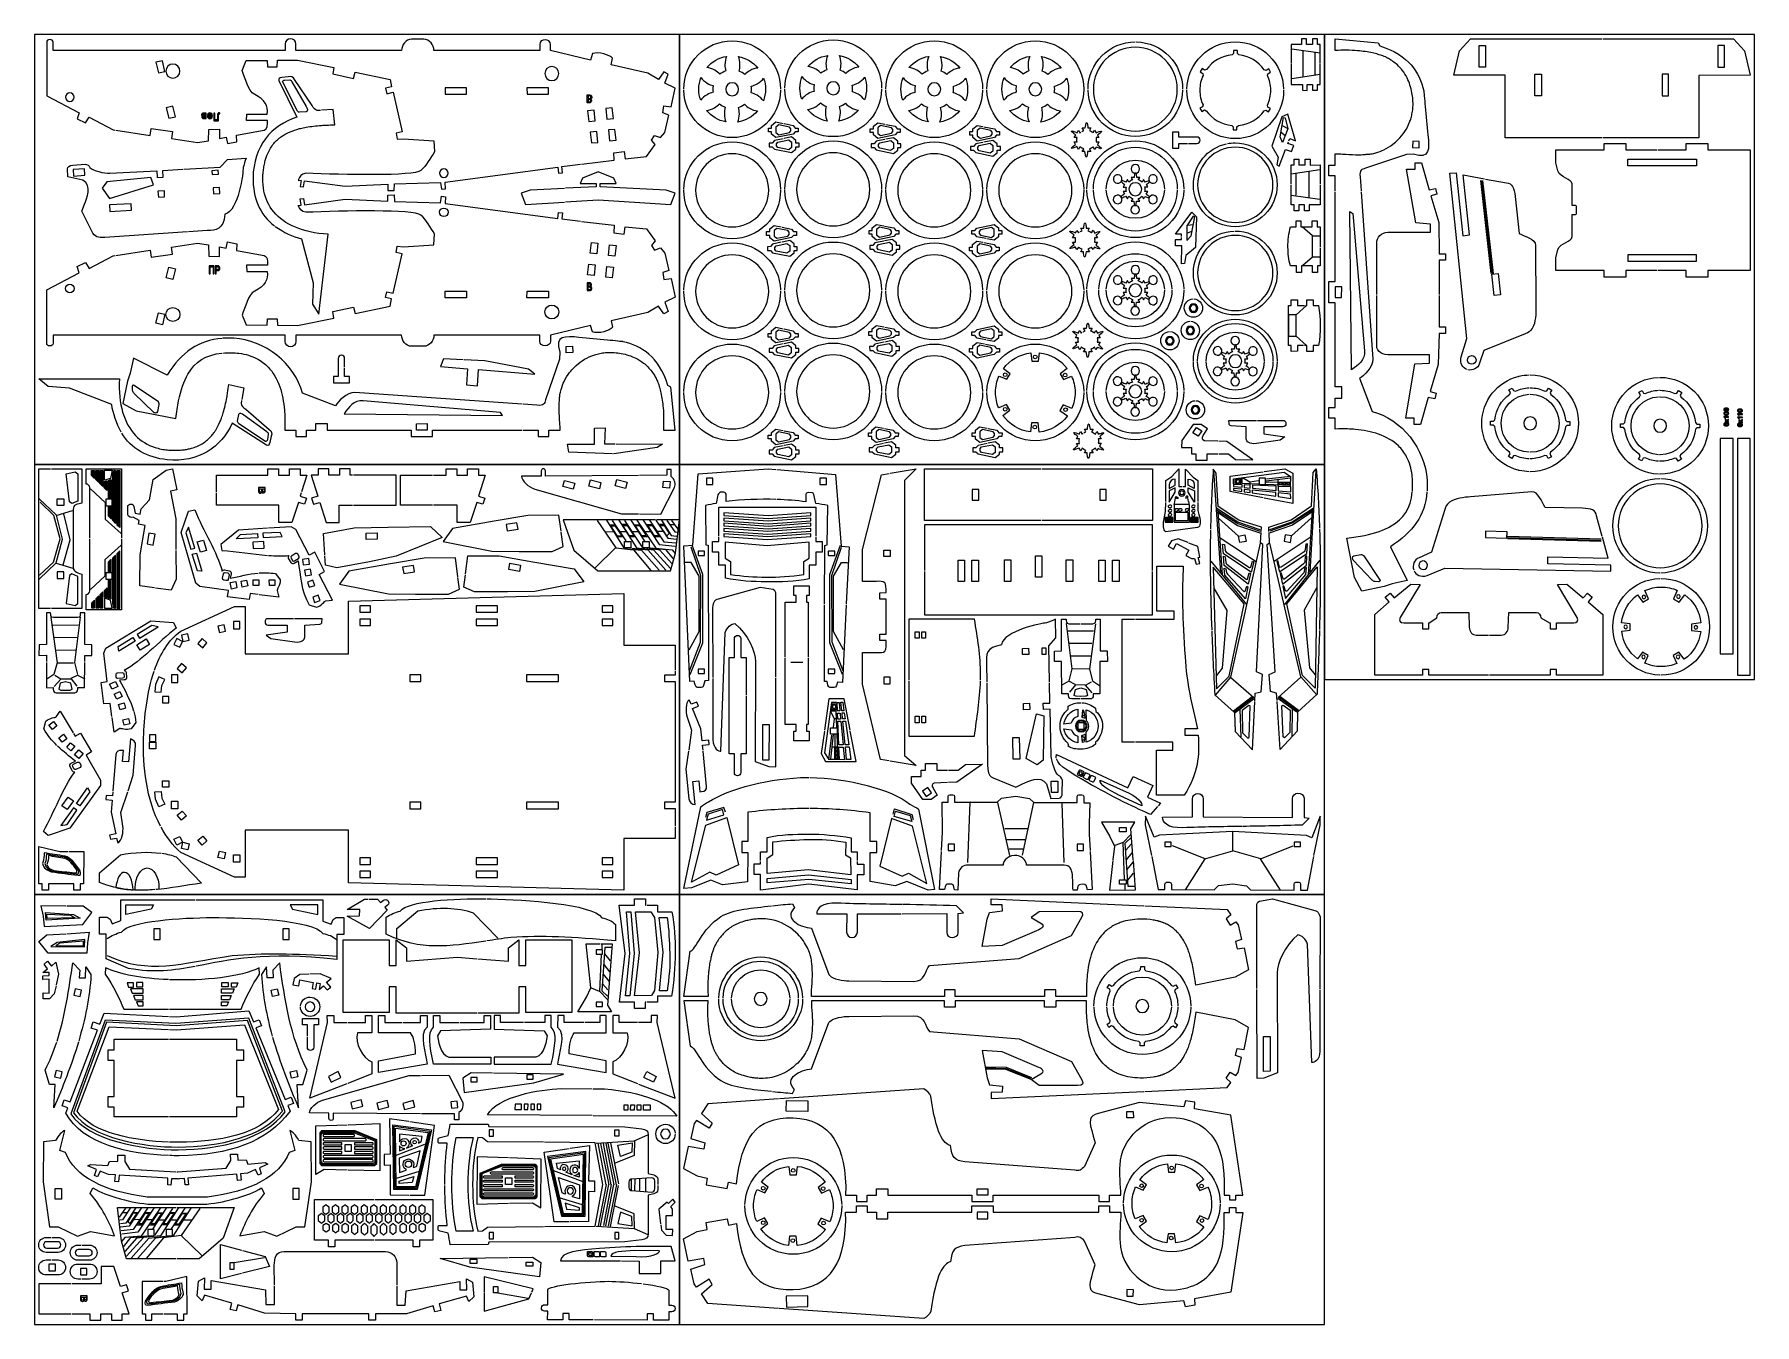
# Model space of a CAD drawing. Header units: centimetres. Extents: x -36.3 to 43.7, y -27.7 to 32.3.
import ezdxf

# ---------------------------------------------------------------- set-up
doc = ezdxf.new("R2010")
doc.units = ezdxf.units.CM
doc.header["$MEASUREMENT"] = 0
doc.layers.add('layer 1', color=7, linetype='Continuous')

msp = doc.modelspace()

# ---------------------------------------------------------------- linework, layer by layer
at = {"layer": 'layer 1', "color": 250, "lineweight": 20}
for points in [[(-36.34629, 12.33284), (-6.34629, 12.33284), (-6.34629, 32.33284), (-36.34629, 32.33284), (-36.34629, 12.33284)], [(-6.34629, 12.33283), (23.65371, 12.33283), (23.65371, 32.33283), (-6.34629, 32.33283), (-6.34629, 12.33283)], [(-36.34629, -7.66717), (-6.34629, -7.66717), (-6.34629, 12.33283), (-36.34629, 12.33283), (-36.34629, -7.66717)], [(-6.34629, -7.66717), (23.65371, -7.66717), (23.65371, 12.33283), (-6.34629, 12.33283), (-6.34629, -7.66717)], [(-36.34629, -27.66718), (-6.34629, -27.66718), (-6.34629, -7.66718), (-36.34629, -7.66718), (-36.34629, -27.66718)], [(-6.34629, -27.66718), (23.65371, -27.66718), (23.65371, -7.66718), (-6.34629, -7.66718), (-6.34629, -27.66718)]]:
    msp.add_lwpolyline(points, close=True, dxfattribs=at)
at = {"layer": 'layer 1', "color": 242, "lineweight": 9}
for centre in [(10.19674, 17.33496), (8.80327, 16.50593), (11.59021, 16.4883), (8.80327, 14.90079), (11.60785, 14.88316), (10.1791, 14.07177), (-1.05772, -20.49579), (16.54355, -20.37819), (-2.45119, -21.32482), (0.33575, -21.34245), (15.15008, -21.20722), (17.93702, -21.22485), (-2.45119, -22.92996), (0.35339, -22.94759), (15.15008, -22.81236), (17.95466, -22.82999), (-1.07536, -23.75898), (16.52591, -23.64138)]:
    msp.add_ellipse(centre, major_axis=(0, 0.08505), ratio=1, dxfattribs=at)
at = {"layer": 'layer 1', "color": 250, "lineweight": 9}
for points, knots in [([(-10.89871, 26.29691), (-10.89871, 26.29691), (-9.37758, 26.47968), (-9.37758, 26.47968), (-9.37758, 26.47968), (-9.4024, 26.82566), (-9.4024, 26.82566), (-9.4024, 26.82566), (-8.91612, 26.88448), (-8.91612, 26.88448), (-8.91612, 26.88448), (-8.87508, 26.54381), (-8.87508, 26.54381), (-8.87508, 26.54381), (-7.87752, 26.64877), (-7.87752, 26.64877), (-7.87752, 26.64877), (-7.4704, 27.20876), (-7.4704, 27.20876), (-7.4704, 27.20876), (-7.64785, 27.41735), (-7.64785, 27.41735), (-7.64785, 27.41735), (-7.51086, 27.63353), (-7.51086, 27.63353), (-7.51086, 27.63353), (-7.23627, 27.5308), (-7.23627, 27.5308), (-7.23627, 27.5308), (-7.03235, 27.77773), (-7.03235, 27.77773), (-7.03235, 27.77773), (-6.8467, 28.58436), (-6.8467, 28.58436), (-6.8467, 28.58436), (-7.12119, 28.67864), (-7.12119, 28.67864), (-7.12119, 28.67864), (-7.06749, 29.00757), (-7.06749, 29.00757), (-7.06749, 29.00757), (-6.73721, 28.95866), (-6.73721, 28.95866), (-6.73721, 28.95866), (-6.54629, 29.82734), (-6.54629, 29.82734), (-6.54629, 29.82734), (-7.03313, 30.05837), (-7.03313, 30.05837), (-7.03313, 30.05837), (-6.86902, 30.48275), (-6.86902, 30.48275), (-6.86902, 30.48275), (-7.08108, 30.59232), (-7.08108, 30.59232), (-7.08108, 30.59232), (-7.31939, 30.23427), (-7.31939, 30.23427), (-7.31939, 30.23427), (-7.81794, 30.53715), (-7.81794, 30.53715), (-7.81794, 30.53715), (-9.51553, 30.91781), (-9.51553, 30.91781), (-9.51553, 30.91781), (-9.45902, 31.22398), (-9.45902, 31.22398), (-9.57531, 31.38485), (-10.12458, 31.54171), (-10.39136, 31.44098), (-10.39136, 31.44098), (-10.48783, 31.13514), (-10.48783, 31.13514), (-10.48783, 31.13514), (-12.34773, 31.58132), (-12.34773, 31.58132), (-12.34773, 31.58132), (-12.34773, 31.8684), (-12.34773, 31.8684), (-12.34773, 32.00581), (-12.4555, 32.08285), (-12.59302, 32.08285), (-12.73054, 32.08285), (-12.84773, 32.0059), (-12.84773, 31.8684), (-12.84773, 31.8684), (-12.84773, 31.58132), (-12.84773, 31.58132), (-12.84773, 31.58132), (-17.76781, 31.58132), (-17.76781, 31.58132), (-17.76781, 31.84176), (-17.96811, 32.10452), (-18.23119, 32.10452), (-18.23119, 32.10452), (-18.81286, 32.10452), (-18.81286, 32.10452), (-19.07858, 32.10452), (-19.26781, 31.84166), (-19.26781, 31.58132), (-19.26781, 31.58132), (-23.76276, 31.58132), (-23.76276, 31.58132), (-23.76276, 31.58132), (-24.18379, 31.58132), (-24.18379, 31.58132), (-24.18379, 31.58132), (-24.18379, 31.88286), (-24.18379, 31.88286), (-24.18379, 32.02026), (-24.29627, 32.13285), (-24.43379, 32.13285), (-24.57131, 32.13285), (-24.68379, 32.02036), (-24.68379, 31.88286), (-24.68379, 31.88286), (-24.68379, 31.58132), (-24.68379, 31.58132), (-24.68379, 31.58132), (-35.48042, 31.58132), (-35.48042, 31.58132), (-35.48042, 31.58132), (-35.48042, 31.9684), (-35.48042, 31.9684), (-35.48042, 32.0508), (-35.54527, 32.08945), (-35.62777, 32.08945), (-35.71027, 32.08945), (-35.77517, 32.0476), (-35.77517, 31.9651), (-35.77517, 31.9651), (-35.77517, 31.58132), (-35.77517, 31.58132), (-35.77517, 31.58132), (-35.77517, 29.48075), (-35.77517, 29.48075), (-35.77517, 29.48075), (-34.25926, 28.69145), (-34.25926, 28.69145), (-34.25926, 28.69145), (-34.36133, 28.40211), (-34.36133, 28.40211), (-34.36133, 28.40211), (-33.97411, 28.21562), (-33.97411, 28.21562), (-33.97411, 28.21562), (-33.80192, 28.49147), (-33.80192, 28.49147), (-33.80192, 28.49147), (-32.68436, 27.89559), (-32.68436, 27.89559), (-32.68436, 27.89559), (-32.60563, 27.88382), (-32.60563, 27.88382)], [0, 0, 0, 0, 0.01960784, 0.01960784, 0.01960784, 0.03921569, 0.03921569, 0.03921569, 0.05882353, 0.05882353, 0.05882353, 0.07843137, 0.07843137, 0.07843137, 0.09803922, 0.09803922, 0.09803922, 0.11764706, 0.11764706, 0.11764706, 0.1372549, 0.1372549, 0.1372549, 0.15686275, 0.15686275, 0.15686275, 0.17647059, 0.17647059, 0.17647059, 0.19607843, 0.19607843, 0.19607843, 0.21568627, 0.21568627, 0.21568627, 0.23529412, 0.23529412, 0.23529412, 0.25490196, 0.25490196, 0.25490196, 0.2745098, 0.2745098, 0.2745098, 0.29411765, 0.29411765, 0.29411765, 0.31372549, 0.31372549, 0.31372549, 0.33333333, 0.33333333, 0.33333333, 0.35294118, 0.35294118, 0.35294118, 0.37254902, 0.37254902, 0.37254902, 0.39215686, 0.39215686, 0.39215686, 0.41176471, 0.41176471, 0.41176471, 0.43137255, 0.43137255, 0.43137255, 0.45098039, 0.45098039, 0.45098039, 0.47058824, 0.47058824, 0.47058824, 0.49019608, 0.49019608, 0.49019608, 0.50980392, 0.50980392, 0.50980392, 0.52941176, 0.52941176, 0.52941176, 0.54901961, 0.54901961, 0.54901961, 0.56862745, 0.56862745, 0.56862745, 0.58823529, 0.58823529, 0.58823529, 0.60784314, 0.60784314, 0.60784314, 0.62745098, 0.62745098, 0.62745098, 0.64705882, 0.64705882, 0.64705882, 0.66666667, 0.66666667, 0.66666667, 0.68627451, 0.68627451, 0.68627451, 0.70588235, 0.70588235, 0.70588235, 0.7254902, 0.7254902, 0.7254902, 0.74509804, 0.74509804, 0.74509804, 0.76470588, 0.76470588, 0.76470588, 0.78431373, 0.78431373, 0.78431373, 0.80392157, 0.80392157, 0.80392157, 0.82352941, 0.82352941, 0.82352941, 0.84313725, 0.84313725, 0.84313725, 0.8627451, 0.8627451, 0.8627451, 0.88235294, 0.88235294, 0.88235294, 0.90196078, 0.90196078, 0.90196078, 0.92156863, 0.92156863, 0.92156863, 0.94117647, 0.94117647, 0.94117647, 0.96078431, 0.96078431, 0.96078431, 0.98039216, 0.98039216, 0.98039216, 1, 1, 1, 1]), ([(-6.14629, 29.78282), (-6.14629, 31.02546), (-5.13893, 32.03282), (-3.89629, 32.03282), (-2.65365, 32.03282), (-1.64629, 31.02546), (-1.64629, 29.78282)], [0, 0, 0, 0, 0.5, 0.5, 0.5, 1, 1, 1, 1]), ([(-1.44673, 29.82782), (-1.44673, 31.07046), (-0.43937, 32.07782), (0.80327, 32.07782), (2.04591, 32.07782), (3.05327, 31.07046), (3.05327, 29.82782)], [0, 0, 0, 0, 0.5, 0.5, 0.5, 1, 1, 1, 1]), ([(3.25283, 29.78282), (3.25283, 31.02546), (4.26019, 32.03282), (5.50283, 32.03282), (6.74547, 32.03282), (7.75283, 31.02546), (7.75283, 29.78282)], [0, 0, 0, 0, 0.5, 0.5, 0.5, 1, 1, 1, 1]), ([(7.95283, 29.78282), (7.95283, 31.02546), (8.96019, 32.03282), (10.20283, 32.03282), (11.44547, 32.03282), (12.45283, 31.02546), (12.45283, 29.78282), (12.45283, 28.54018), (11.44547, 27.53282), (10.20283, 27.53282), (8.97522, 27.53282), (7.97723, 28.51595), (7.95327, 29.73782)], [0, 0, 0, 0, 0.25, 0.25, 0.25, 0.5, 0.5, 0.5, 0.75, 0.75, 0.75, 1, 1, 1, 1]), ([(23.45244, 31.00202), (23.45244, 31.00202), (23.45135, 31.86171), (23.45135, 31.86171), (23.45135, 31.86171), (23.32236, 31.86171), (23.32236, 31.86171), (23.32236, 31.86171), (23.32237, 32.13283), (23.32237, 32.13283), (23.32237, 32.13283), (23.09233, 32.13283), (23.09233, 32.13283), (23.09233, 32.13283), (23.09232, 31.86171), (23.09232, 31.86171), (23.09232, 31.86171), (22.80808, 31.86171), (22.80808, 31.86171), (22.80808, 31.86171), (22.80808, 32.13125), (22.80808, 32.13125), (22.80808, 32.13125), (22.57814, 32.13125), (22.57814, 32.13125), (22.57814, 32.13125), (22.57786, 31.86003), (22.57786, 31.86003), (22.57786, 31.86003), (22.10371, 31.86171), (22.10371, 31.86171), (22.10371, 31.86171), (22.10371, 31.00202), (22.10371, 31.00202)], [0, 0, 0, 0, 0.09090909, 0.09090909, 0.09090909, 0.18181818, 0.18181818, 0.18181818, 0.27272727, 0.27272727, 0.27272727, 0.36363636, 0.36363636, 0.36363636, 0.45454545, 0.45454545, 0.45454545, 0.54545455, 0.54545455, 0.54545455, 0.63636364, 0.63636364, 0.63636364, 0.72727273, 0.72727273, 0.72727273, 0.81818182, 0.81818182, 0.81818182, 0.90909091, 0.90909091, 0.90909091, 1, 1, 1, 1]), ([(24.15466, 25.06369), (24.15466, 25.06369), (24.15466, 25.75914), (24.15466, 25.75914), (24.15466, 25.75914), (23.85371, 25.75914), (23.85371, 25.75914), (23.85371, 25.75914), (23.85371, 26.25914), (23.85371, 26.25914), (23.85371, 26.25914), (24.15466, 26.25914), (24.15466, 26.25914), (24.15466, 26.25914), (24.15466, 26.78188), (24.15466, 26.78188), (24.26189, 26.78035), (24.37702, 26.776), (24.49553, 26.7691), (24.6927, 26.75763), (24.89929, 26.74128), (25.09461, 26.73566), (25.21574, 26.73217), (25.33312, 26.7338), (25.44119, 26.742), (25.48095, 26.74501), (25.51989, 26.7514), (25.55668, 26.75521), (25.5828, 26.75791), (25.60639, 26.75448), (25.63092, 26.75799), (25.68963, 26.75992), (25.74555, 26.76733), (25.79936, 26.77516), (25.88441, 26.78753), (25.96403, 26.80413), (26.03947, 26.82548), (26.17578, 26.86407), (26.29893, 26.91271), (26.41738, 26.96784), (26.56518, 27.03664), (26.69852, 27.12151), (26.83288, 27.22587), (26.91495, 27.28961), (27.00161, 27.3549), (27.07997, 27.44502), (27.29892, 27.66083), (27.48428, 27.93298), (27.60846, 28.25897), (27.63157, 28.31966), (27.65671, 28.38117), (27.67442, 28.44646), (27.69605, 28.52624), (27.71676, 28.60708), (27.73237, 28.6905), (27.74034, 28.73309), (27.74363, 28.77818), (27.75201, 28.82041), (27.75633, 28.86561), (27.76187, 28.90955), (27.76435, 28.9535), (27.77791, 29.19334), (27.75524, 29.41609), (27.71644, 29.62209), (27.67081, 29.86428), (27.59845, 30.09576), (27.49401, 30.30725), (27.43159, 30.43366), (27.3587, 30.55366), (27.27034, 30.66261), (27.15839, 30.80066), (27.02926, 30.93181), (26.87712, 31.04454), (26.81269, 31.09228), (26.74332, 31.13785), (26.67208, 31.18118), (26.64183, 31.19958), (26.6096, 31.21307), (26.57992, 31.23352), (26.5692, 31.23806), (26.55895, 31.24479), (26.54828, 31.25038), (26.52631, 31.26188), (26.50378, 31.27342), (26.48064, 31.28471), (26.44328, 31.30295), (26.40333, 31.3176), (26.36234, 31.33357), (26.29438, 31.36006), (26.22048, 31.38342), (26.1444, 31.40541), (26.06145, 31.42938), (25.97556, 31.45166), (25.88522, 31.47117), (25.66823, 31.51804), (25.43153, 31.55377), (25.18386, 31.57363), (24.85127, 31.6003), (24.49944, 31.60073), (24.15466, 31.58292), (24.15466, 31.58292), (24.15466, 32.13283), (24.15466, 32.13283), (24.15466, 32.13283), (26.15466, 31.93749), (26.15466, 31.93749), (26.15466, 31.93749), (26.23132, 31.79731), (26.23132, 31.79731), (27.60062, 31.35973), (28.05411, 30.57672), (28.26442, 29.70725), (28.26518, 29.70412), (28.2656, 29.70089), (28.26587, 29.69763), (28.26632, 29.69226), (28.26641, 29.68676), (28.26694, 29.6813), (28.26872, 29.66324), (28.27053, 29.6447), (28.27219, 29.62728), (28.27716, 29.57501), (28.28184, 29.52484), (28.28721, 29.47251), (28.3041, 29.30812), (28.32049, 29.1436), (28.33476, 28.98273), (28.37437, 28.53635), (28.4144, 28.10219), (28.46346, 27.65696), (28.51701, 27.0345), (28.57761, 26.50782), (27.77391, 26.76301), (27.77391, 26.76301), (27.45747, 26.74942), (27.45747, 26.74942), (27.45747, 26.74942), (25.56551, 26.10595), (25.56551, 26.10595), (25.37394, 26.04428), (25.27351, 26.0581), (25.3055, 25.70208), (25.3055, 25.70208), (25.35063, 25.06204), (25.35063, 25.06204)], [0, 0, 0, 0, 0.02083333, 0.02083333, 0.02083333, 0.04166667, 0.04166667, 0.04166667, 0.0625, 0.0625, 0.0625, 0.08333333, 0.08333333, 0.08333333, 0.10416667, 0.10416667, 0.10416667, 0.125, 0.125, 0.125, 0.14583333, 0.14583333, 0.14583333, 0.16666667, 0.16666667, 0.16666667, 0.1875, 0.1875, 0.1875, 0.20833333, 0.20833333, 0.20833333, 0.22916667, 0.22916667, 0.22916667, 0.25, 0.25, 0.25, 0.27083333, 0.27083333, 0.27083333, 0.29166667, 0.29166667, 0.29166667, 0.3125, 0.3125, 0.3125, 0.33333333, 0.33333333, 0.33333333, 0.35416667, 0.35416667, 0.35416667, 0.375, 0.375, 0.375, 0.39583333, 0.39583333, 0.39583333, 0.41666667, 0.41666667, 0.41666667, 0.4375, 0.4375, 0.4375, 0.45833333, 0.45833333, 0.45833333, 0.47916667, 0.47916667, 0.47916667, 0.5, 0.5, 0.5, 0.52083333, 0.52083333, 0.52083333, 0.54166667, 0.54166667, 0.54166667, 0.5625, 0.5625, 0.5625, 0.58333333, 0.58333333, 0.58333333, 0.60416667, 0.60416667, 0.60416667, 0.625, 0.625, 0.625, 0.64583333, 0.64583333, 0.64583333, 0.66666667, 0.66666667, 0.66666667, 0.6875, 0.6875, 0.6875, 0.70833333, 0.70833333, 0.70833333, 0.72916667, 0.72916667, 0.72916667, 0.75, 0.75, 0.75, 0.77083333, 0.77083333, 0.77083333, 0.79166667, 0.79166667, 0.79166667, 0.8125, 0.8125, 0.8125, 0.83333333, 0.83333333, 0.83333333, 0.85416667, 0.85416667, 0.85416667, 0.875, 0.875, 0.875, 0.89583333, 0.89583333, 0.89583333, 0.91666667, 0.91666667, 0.91666667, 0.9375, 0.9375, 0.9375, 0.95833333, 0.95833333, 0.95833333, 0.97916667, 0.97916667, 0.97916667, 1, 1, 1, 1]), ([(36.54504, 27.51673), (35.05455, 27.51673), (33.56812, 27.51673), (32.05371, 27.51673), (32.05371, 27.51673), (32.05371, 30.43232), (32.05371, 30.43232), (32.05371, 30.43232), (29.6615, 30.43232), (29.6615, 30.43232), (29.6615, 30.43232), (29.92907, 31.56833), (29.92907, 31.56833), (29.92907, 31.56833), (30.44864, 32.1278), (30.44864, 32.1278), (32.43008, 32.13015), (34.59065, 32.13283), (36.54504, 32.13283)], [0, 0, 0, 0, 0.16666667, 0.16666667, 0.16666667, 0.33333333, 0.33333333, 0.33333333, 0.5, 0.5, 0.5, 0.66666667, 0.66666667, 0.66666667, 0.83333333, 0.83333333, 0.83333333, 1, 1, 1, 1]), ([(36.59004, 32.13283), (38.52747, 32.13282), (40.70232, 32.13013), (42.66657, 32.1278), (42.66657, 32.1278), (43.18614, 31.56833), (43.18614, 31.56833), (43.18614, 31.56833), (43.45371, 30.43232), (43.45371, 30.43232), (43.45371, 30.43232), (41.05371, 30.42583), (41.05371, 30.42583), (41.05371, 30.42583), (41.05371, 27.51673), (41.05371, 27.51673), (39.55653, 27.51673), (38.06358, 27.51673), (36.59004, 27.51673)], [0, 0, 0, 0, 0.16666667, 0.16666667, 0.16666667, 0.33333333, 0.33333333, 0.33333333, 0.5, 0.5, 0.5, 0.66666667, 0.66666667, 0.66666667, 0.83333333, 0.83333333, 0.83333333, 1, 1, 1, 1]), ([(-5.0714, 30.79354), (-4.95659, 30.78222), (-4.82712, 30.74033), (-4.70174, 30.66794), (-4.6078, 30.6137), (-4.52756, 30.54892), (-4.46494, 30.4804), (-4.38422, 30.54629), (-4.29183, 30.59839), (-4.19138, 30.63326), (-4.21763, 30.71959), (-4.23254, 30.81819), (-4.23254, 30.92292), (-4.23254, 31.07024), (-4.20307, 31.20545), (-4.15395, 31.31138), (-4.51867, 31.25034), (-4.84025, 31.06202), (-5.0714, 30.79354)], [0, 0, 0, 0, 0.16666667, 0.16666667, 0.16666667, 0.33333333, 0.33333333, 0.33333333, 0.5, 0.5, 0.5, 0.66666667, 0.66666667, 0.66666667, 0.83333333, 0.83333333, 0.83333333, 1, 1, 1, 1]), ([(-3.60864, 31.30607), (-3.56098, 31.20094), (-3.53248, 31.06779), (-3.53248, 30.92292), (-3.53248, 30.81453), (-3.54844, 30.7127), (-3.57644, 30.62425), (-3.47718, 30.5865), (-3.38631, 30.53174), (-3.30746, 30.46347), (-3.24581, 30.52941), (-3.16782, 30.59167), (-3.07706, 30.64407), (-2.94953, 30.7177), (-2.81775, 30.75978), (-2.70148, 30.77022), (-2.92764, 31.04359), (-3.24588, 31.23798), (-3.60864, 31.30607)], [0, 0, 0, 0, 0.16666667, 0.16666667, 0.16666667, 0.33333333, 0.33333333, 0.33333333, 0.5, 0.5, 0.5, 0.66666667, 0.66666667, 0.66666667, 0.83333333, 0.83333333, 0.83333333, 1, 1, 1, 1]), ([(-0.37184, 30.83854), (-0.25703, 30.82722), (-0.12756, 30.78533), (-0.00218, 30.71294), (0.09176, 30.6587), (0.172, 30.59392), (0.23462, 30.5254), (0.31534, 30.59129), (0.40773, 30.64339), (0.50818, 30.67826), (0.48193, 30.76459), (0.46702, 30.86319), (0.46702, 30.96792), (0.46702, 31.11524), (0.49649, 31.25045), (0.54561, 31.35638), (0.18089, 31.29534), (-0.14069, 31.10702), (-0.37184, 30.83854)], [0, 0, 0, 0, 0.16666667, 0.16666667, 0.16666667, 0.33333333, 0.33333333, 0.33333333, 0.5, 0.5, 0.5, 0.66666667, 0.66666667, 0.66666667, 0.83333333, 0.83333333, 0.83333333, 1, 1, 1, 1]), ([(1.09092, 31.35107), (1.13858, 31.24594), (1.16708, 31.11279), (1.16708, 30.96792), (1.16708, 30.85953), (1.15112, 30.7577), (1.12312, 30.66925), (1.22238, 30.6315), (1.31325, 30.57674), (1.3921, 30.50847), (1.45375, 30.57441), (1.53174, 30.63667), (1.6225, 30.68907), (1.75003, 30.7627), (1.88181, 30.80478), (1.99808, 30.81522), (1.77192, 31.08859), (1.45368, 31.28298), (1.09092, 31.35107)], [0, 0, 0, 0, 0.16666667, 0.16666667, 0.16666667, 0.33333333, 0.33333333, 0.33333333, 0.5, 0.5, 0.5, 0.66666667, 0.66666667, 0.66666667, 0.83333333, 0.83333333, 0.83333333, 1, 1, 1, 1]), ([(4.32772, 30.79354), (4.44253, 30.78222), (4.572, 30.74033), (4.69738, 30.66794), (4.79132, 30.6137), (4.87156, 30.54892), (4.93418, 30.4804), (5.0149, 30.54629), (5.10729, 30.59839), (5.20774, 30.63326), (5.18149, 30.71959), (5.16658, 30.81819), (5.16658, 30.92292), (5.16658, 31.07024), (5.19605, 31.20545), (5.24517, 31.31138), (4.88045, 31.25034), (4.55887, 31.06202), (4.32772, 30.79354)], [0, 0, 0, 0, 0.16666667, 0.16666667, 0.16666667, 0.33333333, 0.33333333, 0.33333333, 0.5, 0.5, 0.5, 0.66666667, 0.66666667, 0.66666667, 0.83333333, 0.83333333, 0.83333333, 1, 1, 1, 1]), ([(5.79048, 31.30607), (5.83814, 31.20094), (5.86664, 31.06779), (5.86664, 30.92292), (5.86664, 30.81453), (5.85068, 30.7127), (5.82268, 30.62425), (5.92194, 30.5865), (6.01281, 30.53174), (6.09166, 30.46347), (6.15331, 30.52941), (6.2313, 30.59167), (6.32206, 30.64407), (6.44959, 30.7177), (6.58137, 30.75978), (6.69764, 30.77022), (6.47148, 31.04359), (6.15324, 31.23798), (5.79048, 31.30607)], [0, 0, 0, 0, 0.16666667, 0.16666667, 0.16666667, 0.33333333, 0.33333333, 0.33333333, 0.5, 0.5, 0.5, 0.66666667, 0.66666667, 0.66666667, 0.83333333, 0.83333333, 0.83333333, 1, 1, 1, 1]), ([(9.02772, 30.79354), (9.14253, 30.78222), (9.272, 30.74033), (9.39738, 30.66794), (9.49132, 30.6137), (9.57156, 30.54892), (9.63418, 30.4804), (9.7149, 30.54629), (9.80729, 30.59839), (9.90774, 30.63326), (9.88149, 30.71959), (9.86658, 30.81819), (9.86658, 30.92292), (9.86658, 31.07024), (9.89605, 31.20545), (9.94517, 31.31138), (9.58045, 31.25034), (9.25887, 31.06202), (9.02772, 30.79354)], [0, 0, 0, 0, 0.16666667, 0.16666667, 0.16666667, 0.33333333, 0.33333333, 0.33333333, 0.5, 0.5, 0.5, 0.66666667, 0.66666667, 0.66666667, 0.83333333, 0.83333333, 0.83333333, 1, 1, 1, 1]), ([(10.49048, 31.30607), (10.53814, 31.20094), (10.56664, 31.06779), (10.56664, 30.92292), (10.56664, 30.81453), (10.55068, 30.7127), (10.52268, 30.62425), (10.62194, 30.5865), (10.71281, 30.53174), (10.79166, 30.46347), (10.85331, 30.52941), (10.9313, 30.59167), (11.02206, 30.64407), (11.14959, 30.7177), (11.28137, 30.75978), (11.39764, 30.77022), (11.17148, 31.04359), (10.85324, 31.23798), (10.49048, 31.30607)], [0, 0, 0, 0, 0.16666667, 0.16666667, 0.16666667, 0.33333333, 0.33333333, 0.33333333, 0.5, 0.5, 0.5, 0.66666667, 0.66666667, 0.66666667, 0.83333333, 0.83333333, 0.83333333, 1, 1, 1, 1]), ([(14.85281, 31.73282), (15.92978, 31.73282), (16.80281, 30.85977), (16.80281, 29.78282), (16.80281, 28.70587), (15.92978, 27.83282), (14.85281, 27.83282), (13.77588, 27.83282), (12.90285, 28.70587), (12.90285, 29.78282), (12.90285, 30.85977), (13.77588, 31.73282), (14.85281, 31.73282)], [0, 0, 0, 0, 0.25, 0.25, 0.25, 0.5, 0.5, 0.5, 0.75, 0.75, 0.75, 1, 1, 1, 1]), ([(17.25283, 29.78282), (17.27679, 31.00469), (18.27478, 31.98782), (19.50239, 31.98782), (20.73, 31.98782), (21.72799, 31.00469), (21.75195, 29.78282)], [0, 0, 0, 0, 0.5, 0.5, 0.5, 1, 1, 1, 1]), ([(19.66, 31.38029), (20.15126, 31.33373), (20.57976, 31.07184), (20.85005, 30.69001), (20.85005, 30.69001), (20.93687, 30.65802), (20.93687, 30.65802), (20.93687, 30.65802), (21.05825, 30.72771), (21.05825, 30.72771), (21.05825, 30.72771), (21.14407, 30.57544), (21.14407, 30.57544), (21.14407, 30.57544), (21.02286, 30.50546), (21.02286, 30.50546), (21.02286, 30.50546), (21.00373, 30.4231), (21.00373, 30.4231), (21.09916, 30.21438), (21.15239, 29.98233), (21.15239, 29.73782), (21.15239, 29.49093), (21.09808, 29.25676), (21.0009, 29.04647), (21.0009, 29.04647), (21.01654, 28.95563), (21.01654, 28.95563), (21.01654, 28.95563), (21.13758, 28.88536), (21.13758, 28.88536), (21.13758, 28.88536), (21.04862, 28.7349), (21.04862, 28.7349), (21.04862, 28.7349), (20.92741, 28.80488), (20.92741, 28.80488), (20.92741, 28.80488), (20.84616, 28.78016), (20.84616, 28.78016), (20.57445, 28.39955), (20.14503, 28.13936), (19.65333, 28.09476), (19.65333, 28.09476), (19.58206, 28.03544), (19.58206, 28.03544), (19.58206, 28.03544), (19.58172, 27.89548), (19.58172, 27.89548), (19.58172, 27.89548), (19.40694, 27.89729), (19.40694, 27.89729), (19.40694, 27.89729), (19.40694, 28.03725), (19.40694, 28.03725), (19.40694, 28.03725), (19.3448, 28.09535), (19.3448, 28.09535), (18.85352, 28.14191), (18.42501, 28.40378), (18.15472, 28.78565), (18.15472, 28.78565), (18.06791, 28.81764), (18.06791, 28.81764), (18.06791, 28.81764), (17.94653, 28.74795), (17.94653, 28.74795), (17.94653, 28.74795), (17.86071, 28.90022), (17.86071, 28.90022), (17.86071, 28.90022), (17.98192, 28.9702), (17.98192, 28.9702), (17.98192, 28.9702), (18.00105, 29.05255), (18.00105, 29.05255), (17.90562, 29.26127), (17.85239, 29.49332), (17.85239, 29.73782), (17.85239, 29.98471), (17.90671, 30.21888), (18.00389, 30.42918), (18.00389, 30.42918), (17.98824, 30.52003), (17.98824, 30.52003), (17.98824, 30.52003), (17.8672, 30.5903), (17.8672, 30.5903), (17.8672, 30.5903), (17.95616, 30.74076), (17.95616, 30.74076), (17.95616, 30.74076), (18.07737, 30.67078), (18.07737, 30.67078), (18.07737, 30.67078), (18.15863, 30.6955), (18.15863, 30.6955), (18.43034, 31.07611), (18.85975, 31.33628), (19.35143, 31.38088), (19.35143, 31.38088), (19.42272, 31.44022), (19.42272, 31.44022), (19.42272, 31.44022), (19.42306, 31.58018), (19.42306, 31.58018), (19.42306, 31.58018), (19.59784, 31.57837), (19.59784, 31.57837), (19.59784, 31.57837), (19.59784, 31.43841), (19.59784, 31.43841), (19.59784, 31.43841), (19.66, 31.38029), (19.66, 31.38029)], [0, 0, 0, 0, 0.02631579, 0.02631579, 0.02631579, 0.05263158, 0.05263158, 0.05263158, 0.07894737, 0.07894737, 0.07894737, 0.10526316, 0.10526316, 0.10526316, 0.13157895, 0.13157895, 0.13157895, 0.15789474, 0.15789474, 0.15789474, 0.18421053, 0.18421053, 0.18421053, 0.21052632, 0.21052632, 0.21052632, 0.23684211, 0.23684211, 0.23684211, 0.26315789, 0.26315789, 0.26315789, 0.28947368, 0.28947368, 0.28947368, 0.31578947, 0.31578947, 0.31578947, 0.34210526, 0.34210526, 0.34210526, 0.36842105, 0.36842105, 0.36842105, 0.39473684, 0.39473684, 0.39473684, 0.42105263, 0.42105263, 0.42105263, 0.44736842, 0.44736842, 0.44736842, 0.47368421, 0.47368421, 0.47368421, 0.5, 0.5, 0.5, 0.52631579, 0.52631579, 0.52631579, 0.55263158, 0.55263158, 0.55263158, 0.57894737, 0.57894737, 0.57894737, 0.60526316, 0.60526316, 0.60526316, 0.63157895, 0.63157895, 0.63157895, 0.65789474, 0.65789474, 0.65789474, 0.68421053, 0.68421053, 0.68421053, 0.71052632, 0.71052632, 0.71052632, 0.73684211, 0.73684211, 0.73684211, 0.76315789, 0.76315789, 0.76315789, 0.78947368, 0.78947368, 0.78947368, 0.81578947, 0.81578947, 0.81578947, 0.84210526, 0.84210526, 0.84210526, 0.86842105, 0.86842105, 0.86842105, 0.89473684, 0.89473684, 0.89473684, 0.92105263, 0.92105263, 0.92105263, 0.94736842, 0.94736842, 0.94736842, 0.97368421, 0.97368421, 0.97368421, 1, 1, 1, 1]), ([(31.14122, 31.8123), (31.14122, 31.8123), (30.84122, 31.8123), (30.84122, 31.8123), (30.84122, 31.8123), (30.84122, 30.8123), (30.84122, 30.8123), (30.84122, 30.8123), (31.14122, 30.8123), (31.14122, 30.8123), (31.14122, 30.8123), (31.14122, 31.8123), (31.14122, 31.8123)], [0, 0, 0, 0, 0.25, 0.25, 0.25, 0.5, 0.5, 0.5, 0.75, 0.75, 0.75, 1, 1, 1, 1]), ([(41.9514, 31.8123), (41.9514, 31.8123), (42.2514, 31.8123), (42.2514, 31.8123), (42.2514, 31.8123), (42.2514, 30.8123), (42.2514, 30.8123), (42.2514, 30.8123), (41.9514, 30.8123), (41.9514, 30.8123), (41.9514, 30.8123), (41.9514, 31.8123), (41.9514, 31.8123)], [0, 0, 0, 0, 0.25, 0.25, 0.25, 0.5, 0.5, 0.5, 0.75, 0.75, 0.75, 1, 1, 1, 1]), ([(-32.56063, 27.87709), (-32.56063, 27.87709), (-30.9668, 27.63881), (-30.9668, 27.63881), (-30.9668, 27.63881), (-30.91599, 27.95947), (-30.91599, 27.95947), (-30.91599, 27.95947), (-29.92625, 27.81958), (-29.92625, 27.81958), (-29.92625, 27.81958), (-29.97327, 27.49743), (-29.97327, 27.49743), (-29.97327, 27.49743), (-28.76709, 27.31261), (-28.76709, 27.31261), (-28.76709, 27.31261), (-28.24675, 27.38155), (-28.24675, 27.38155), (-28.24675, 27.38155), (-28.23531, 27.91622), (-28.23531, 27.91622), (-28.23531, 27.91622), (-27.73488, 27.92413), (-27.73488, 27.92413), (-27.73488, 27.92413), (-27.74414, 27.48616), (-27.74414, 27.48616), (-27.74414, 27.48616), (-27.43094, 27.54843), (-27.43094, 27.54843), (-27.43094, 27.54843), (-27.3701, 27.25395), (-27.3701, 27.25395), (-27.3701, 27.25395), (-26.92482, 27.34275), (-26.92482, 27.34275), (-26.92482, 27.34275), (-26.94821, 27.64441), (-26.94821, 27.64441), (-26.94821, 27.64441), (-25.66355, 27.87858), (-25.66355, 27.87858), (-25.48406, 27.94951), (-25.50064, 28.09904), (-25.5037, 28.32558), (-25.5037, 28.32558), (-26.47851, 28.32945), (-26.47851, 28.32945), (-26.47851, 28.32945), (-26.47322, 28.62981), (-26.47322, 28.62981), (-26.47322, 28.62981), (-25.51542, 28.62765), (-25.51542, 28.62765), (-25.47926, 28.99914), (-25.6198, 29.31241), (-26.10096, 29.53488), (-26.42461, 29.72354), (-26.53516, 30.28161), (-26.68831, 30.65498), (-26.68831, 30.65498), (-26.50412, 31.11547), (-26.50412, 31.11547), (-26.50412, 31.11547), (-25.52405, 31.12489), (-25.52405, 31.12489), (-25.52405, 31.12489), (-25.49885, 30.82692), (-25.49885, 30.82692), (-25.49885, 30.82692), (-25.05278, 30.82379), (-25.05278, 30.82379), (-25.05278, 30.82379), (-25.03305, 31.12961), (-25.03305, 31.12961), (-25.03305, 31.12961), (-24.1096, 31.13849), (-24.1096, 31.13849), (-24.1096, 31.13849), (-22.41714, 30.79319), (-22.41714, 30.79319), (-22.41714, 30.79319), (-22.4737, 30.49257), (-22.4737, 30.49257), (-22.4737, 30.49257), (-21.49906, 30.2833), (-21.49906, 30.2833), (-21.49906, 30.2833), (-21.43236, 30.57995), (-21.43236, 30.57995), (-21.43236, 30.57995), (-19.80407, 30.24055), (-19.80407, 30.24055), (-19.80407, 30.24055), (-19.73567, 29.89606), (-19.73567, 29.89606), (-19.73567, 29.89606), (-20.01579, 29.83739), (-20.01579, 29.83739), (-20.01579, 29.83739), (-19.96128, 29.57681), (-19.96128, 29.57681), (-19.96128, 29.57681), (-19.66225, 29.64021), (-19.66225, 29.64021), (-19.66225, 29.64021), (-19.24389, 27.79893), (-19.24389, 27.79893), (-19.24389, 27.79893), (-19.52781, 27.73761), (-19.52781, 27.73761), (-19.52781, 27.73761), (-19.47404, 27.45639), (-19.47404, 27.45639), (-19.47404, 27.45639), (-19.1735, 27.47764), (-19.1735, 27.47764), (-19.1735, 27.47764), (-17.77794, 27.38554), (-17.77794, 27.38554), (-17.77794, 27.38554), (-17.73189, 26.87901), (-17.73189, 26.87901), (-17.92376, 26.59504), (-18.1146, 26.22509), (-18.37496, 26.00226), (-18.69262, 25.73037), (-22.01077, 25.80782), (-23.71611, 25.87412), (-23.94265, 25.85294), (-23.99447, 25.71687), (-24.0835, 25.55816), (-24.0835, 25.55816), (-23.94405, 25.54126), (-23.94405, 25.54126), (-23.94405, 25.54126), (-23.98134, 25.25393), (-23.98134, 25.25393), (-23.98134, 25.25393), (-23.8365, 25.23647), (-23.8365, 25.23647), (-23.8365, 25.23647), (-23.79091, 25.52044), (-23.79091, 25.52044), (-23.79091, 25.52044), (-21.89927, 25.27075), (-21.89927, 25.27075), (-21.89927, 25.27075), (-19.91525, 25.36296), (-19.91525, 25.36296), (-19.91525, 25.36296), (-19.91152, 25.07521), (-19.91152, 25.07521), (-19.91152, 25.07521), (-19.61022, 25.06731), (-19.61022, 25.06731), (-19.61022, 25.06731), (-19.60677, 25.37827), (-19.60677, 25.37827), (-19.60677, 25.37827), (-17.45974, 25.44024), (-17.45974, 25.44024), (-17.45974, 25.44024), (-17.40662, 25.13126), (-17.40662, 25.13126), (-17.40662, 25.13126), (-17.22194, 25.15408), (-17.22194, 25.15408), (-17.22194, 25.15408), (-17.24895, 25.45928), (-17.24895, 25.45928), (-17.24895, 25.45928), (-12.00995, 26.16331), (-12.00995, 26.16331), (-12.00995, 26.16331), (-11.96957, 25.88205), (-11.96957, 25.88205), (-11.96957, 25.88205), (-11.78893, 25.90255), (-11.78893, 25.90255), (-11.78893, 25.90255), (-11.82065, 26.18614), (-11.82065, 26.18614), (-11.82065, 26.18614), (-10.94371, 26.2915), (-10.94371, 26.2915)], [0, 0, 0, 0, 0.01612903, 0.01612903, 0.01612903, 0.03225806, 0.03225806, 0.03225806, 0.0483871, 0.0483871, 0.0483871, 0.06451613, 0.06451613, 0.06451613, 0.08064516, 0.08064516, 0.08064516, 0.09677419, 0.09677419, 0.09677419, 0.11290323, 0.11290323, 0.11290323, 0.12903226, 0.12903226, 0.12903226, 0.14516129, 0.14516129, 0.14516129, 0.16129032, 0.16129032, 0.16129032, 0.17741935, 0.17741935, 0.17741935, 0.19354839, 0.19354839, 0.19354839, 0.20967742, 0.20967742, 0.20967742, 0.22580645, 0.22580645, 0.22580645, 0.24193548, 0.24193548, 0.24193548, 0.25806452, 0.25806452, 0.25806452, 0.27419355, 0.27419355, 0.27419355, 0.29032258, 0.29032258, 0.29032258, 0.30645161, 0.30645161, 0.30645161, 0.32258065, 0.32258065, 0.32258065, 0.33870968, 0.33870968, 0.33870968, 0.35483871, 0.35483871, 0.35483871, 0.37096774, 0.37096774, 0.37096774, 0.38709677, 0.38709677, 0.38709677, 0.40322581, 0.40322581, 0.40322581, 0.41935484, 0.41935484, 0.41935484, 0.43548387, 0.43548387, 0.43548387, 0.4516129, 0.4516129, 0.4516129, 0.46774194, 0.46774194, 0.46774194, 0.48387097, 0.48387097, 0.48387097, 0.5, 0.5, 0.5, 0.51612903, 0.51612903, 0.51612903, 0.53225806, 0.53225806, 0.53225806, 0.5483871, 0.5483871, 0.5483871, 0.56451613, 0.56451613, 0.56451613, 0.58064516, 0.58064516, 0.58064516, 0.59677419, 0.59677419, 0.59677419, 0.61290323, 0.61290323, 0.61290323, 0.62903226, 0.62903226, 0.62903226, 0.64516129, 0.64516129, 0.64516129, 0.66129032, 0.66129032, 0.66129032, 0.67741935, 0.67741935, 0.67741935, 0.69354839, 0.69354839, 0.69354839, 0.70967742, 0.70967742, 0.70967742, 0.72580645, 0.72580645, 0.72580645, 0.74193548, 0.74193548, 0.74193548, 0.75806452, 0.75806452, 0.75806452, 0.77419355, 0.77419355, 0.77419355, 0.79032258, 0.79032258, 0.79032258, 0.80645161, 0.80645161, 0.80645161, 0.82258065, 0.82258065, 0.82258065, 0.83870968, 0.83870968, 0.83870968, 0.85483871, 0.85483871, 0.85483871, 0.87096774, 0.87096774, 0.87096774, 0.88709677, 0.88709677, 0.88709677, 0.90322581, 0.90322581, 0.90322581, 0.91935484, 0.91935484, 0.91935484, 0.93548387, 0.93548387, 0.93548387, 0.9516129, 0.9516129, 0.9516129, 0.96774194, 0.96774194, 0.96774194, 0.98387097, 0.98387097, 0.98387097, 1, 1, 1, 1]), ([(-30.27362, 30.61392), (-30.27362, 30.61392), (-30.57958, 30.54561), (-30.57958, 30.54561), (-30.57958, 30.54561), (-30.69606, 31.03711), (-30.69606, 31.03711), (-30.69606, 31.03711), (-30.3901, 31.10806), (-30.3901, 31.10806), (-30.3901, 31.10806), (-30.27362, 30.61392), (-30.27362, 30.61392)], [0, 0, 0, 0, 0.25, 0.25, 0.25, 0.5, 0.5, 0.5, 0.75, 0.75, 0.75, 1, 1, 1, 1]), ([(-29.90464, 30.30283), (-30.08414, 30.30283), (-30.22964, 30.44833), (-30.22964, 30.62783), (-30.22964, 30.80733), (-30.08414, 30.95283), (-29.90464, 30.95283), (-29.72514, 30.95283), (-29.57964, 30.80733), (-29.57964, 30.62783), (-29.57964, 30.44833), (-29.72514, 30.30283), (-29.90464, 30.30283)], [0, 0, 0, 0, 0.25, 0.25, 0.25, 0.5, 0.5, 0.5, 0.75, 0.75, 0.75, 1, 1, 1, 1]), ([(-12.28096, 30.18623), (-12.46046, 30.18623), (-12.60596, 30.33173), (-12.60596, 30.51123), (-12.60596, 30.69073), (-12.46046, 30.83623), (-12.28096, 30.83623), (-12.10146, 30.83623), (-11.95596, 30.69073), (-11.95596, 30.51123), (-11.95596, 30.33173), (-12.10146, 30.18623), (-12.28096, 30.18623)], [0, 0, 0, 0, 0.25, 0.25, 0.25, 0.5, 0.5, 0.5, 0.75, 0.75, 0.75, 1, 1, 1, 1]), ([(22.10371, 30.95702), (22.10371, 30.95702), (22.10371, 30.0064), (22.10371, 30.0064), (22.10371, 30.0064), (22.62076, 30.00817), (22.62076, 30.00817), (22.62076, 30.00817), (22.62076, 29.73321), (22.62076, 29.73321), (22.62076, 29.73321), (22.8433, 29.73106), (22.8433, 29.73106), (22.8433, 29.73106), (22.8433, 30.00602), (22.8433, 30.00602), (22.8433, 30.00602), (23.09233, 30.00817), (23.09233, 30.00817), (23.09233, 30.00817), (23.09233, 29.73321), (23.09233, 29.73321), (23.09233, 29.73321), (23.32237, 29.73321), (23.32237, 29.73321), (23.32237, 29.73321), (23.32237, 30.00817), (23.32237, 30.00817), (23.32237, 30.00817), (23.45371, 30.0064), (23.45371, 30.0064), (23.45371, 30.0064), (23.4525, 30.95702), (23.4525, 30.95702)], [0, 0, 0, 0, 0.09090909, 0.09090909, 0.09090909, 0.18181818, 0.18181818, 0.18181818, 0.27272727, 0.27272727, 0.27272727, 0.36363636, 0.36363636, 0.36363636, 0.45454545, 0.45454545, 0.45454545, 0.54545455, 0.54545455, 0.54545455, 0.63636364, 0.63636364, 0.63636364, 0.72727273, 0.72727273, 0.72727273, 0.81818182, 0.81818182, 0.81818182, 0.90909091, 0.90909091, 0.90909091, 1, 1, 1, 1]), ([(33.73596, 30.4834), (33.73596, 30.4834), (33.43596, 30.4834), (33.43596, 30.4834), (33.43596, 30.4834), (33.43596, 29.4834), (33.43596, 29.4834), (33.43596, 29.4834), (33.73596, 29.4834), (33.73596, 29.4834), (33.73596, 29.4834), (33.73596, 30.4834), (33.73596, 30.4834)], [0, 0, 0, 0, 0.25, 0.25, 0.25, 0.5, 0.5, 0.5, 0.75, 0.75, 0.75, 1, 1, 1, 1]), ([(39.34826, 30.4834), (39.34826, 30.4834), (39.64826, 30.4834), (39.64826, 30.4834), (39.64826, 30.4834), (39.64826, 29.4834), (39.64826, 29.4834), (39.64826, 29.4834), (39.34826, 29.4834), (39.34826, 29.4834), (39.34826, 29.4834), (39.34826, 30.4834), (39.34826, 30.4834)], [0, 0, 0, 0, 0.25, 0.25, 0.25, 0.5, 0.5, 0.5, 0.75, 0.75, 0.75, 1, 1, 1, 1]), ([(-34.69676, 29.21915), (-34.80722, 29.21915), (-34.89676, 29.30869), (-34.89676, 29.41915), (-34.89676, 29.52961), (-34.80722, 29.61915), (-34.69676, 29.61915), (-34.5863, 29.61915), (-34.49676, 29.52961), (-34.49676, 29.41915), (-34.49676, 29.30869), (-34.5863, 29.21915), (-34.69676, 29.21915)], [0, 0, 0, 0, 0.25, 0.25, 0.25, 0.5, 0.5, 0.5, 0.75, 0.75, 0.75, 1, 1, 1, 1]), ([(-23.04375, 28.80018), (-23.04375, 28.80018), (-23.19714, 28.78917), (-23.19714, 28.78917), (-23.28639, 28.81697), (-23.36589, 28.8849), (-23.42591, 29.03316), (-23.42591, 29.03316), (-24.24748, 30.23), (-24.24748, 30.23), (-24.30779, 30.36161), (-24.40593, 30.38958), (-24.54431, 30.35724), (-24.54431, 30.35724), (-24.8414, 30.32202), (-24.8414, 30.32202), (-24.9676, 30.31066), (-25.00301, 30.28141), (-24.97453, 30.18469), (-24.97453, 30.18469), (-24.14327, 28.48594), (-24.14327, 28.48594), (-25.31958, 28.11374), (-26.15799, 27.12302), (-26.17803, 25.67364), (-26.19073, 24.7551), (-25.86105, 23.93586), (-25.18153, 23.43269)], [0, 0, 0, 0, 0.11111111, 0.11111111, 0.11111111, 0.22222222, 0.22222222, 0.22222222, 0.33333333, 0.33333333, 0.33333333, 0.44444444, 0.44444444, 0.44444444, 0.55555556, 0.55555556, 0.55555556, 0.66666667, 0.66666667, 0.66666667, 0.77777778, 0.77777778, 0.77777778, 0.88888889, 0.88888889, 0.88888889, 1, 1, 1, 1]), ([(-23.70823, 28.98549), (-23.70823, 28.98549), (-24.36727, 30.13411), (-24.36727, 30.13411), (-24.39226, 30.17769), (-24.41574, 30.21873), (-24.46595, 30.21752), (-24.46595, 30.21752), (-24.71419, 30.21144), (-24.71419, 30.21144), (-24.76442, 30.21021), (-24.82048, 30.15742), (-24.79758, 30.11273), (-24.79758, 30.11273), (-24.12198, 28.79387), (-24.12198, 28.79387), (-24.09909, 28.74916), (-24.07336, 28.70625), (-24.0233, 28.71045), (-24.0233, 28.71045), (-23.71281, 28.73651), (-23.71281, 28.73651), (-23.5944, 28.74646), (-23.65914, 28.91348), (-23.70823, 28.98549)], [0, 0, 0, 0, 0.125, 0.125, 0.125, 0.25, 0.25, 0.25, 0.375, 0.375, 0.375, 0.5, 0.5, 0.5, 0.625, 0.625, 0.625, 0.75, 0.75, 0.75, 0.875, 0.875, 0.875, 1, 1, 1, 1]), ([(-16.25083, 29.84636), (-16.25083, 29.84636), (-16.24893, 29.54794), (-16.24893, 29.54794), (-16.24893, 29.54794), (-17.24702, 29.54636), (-17.24702, 29.54636), (-17.24702, 29.54636), (-17.24893, 29.84477), (-17.24893, 29.84477), (-17.24893, 29.84477), (-16.25083, 29.84636), (-16.25083, 29.84636)], [0, 0, 0, 0, 0.25, 0.25, 0.25, 0.5, 0.5, 0.5, 0.75, 0.75, 0.75, 1, 1, 1, 1]), ([(-12.44082, 29.84636), (-12.44082, 29.84636), (-12.43892, 29.54794), (-12.43892, 29.54794), (-12.43892, 29.54794), (-13.43701, 29.54636), (-13.43701, 29.54636), (-13.43701, 29.54636), (-13.43892, 29.84477), (-13.43892, 29.84477), (-13.43892, 29.84477), (-12.44082, 29.84636), (-12.44082, 29.84636)], [0, 0, 0, 0, 0.25, 0.25, 0.25, 0.5, 0.5, 0.5, 0.75, 0.75, 0.75, 1, 1, 1, 1]), ([(-1.64673, 29.73782), (-1.67069, 28.51595), (-2.66868, 27.53282), (-3.89629, 27.53282), (-5.1239, 27.53282), (-6.12189, 28.51595), (-6.14585, 29.73782)], [0, 0, 0, 0, 0.5, 0.5, 0.5, 1, 1, 1, 1]), ([(-5.35938, 29.27017), (-5.29216, 29.36406), (-5.19107, 29.45537), (-5.06555, 29.52784), (-4.97164, 29.58206), (-4.87544, 29.61915), (-4.78482, 29.63913), (-4.79233, 29.68592), (-4.79629, 29.73391), (-4.79629, 29.78282), (-4.79629, 29.84082), (-4.79074, 29.89752), (-4.78026, 29.95246), (-4.86817, 29.97288), (-4.96104, 30.00929), (-5.05177, 30.06167), (-5.17945, 30.13538), (-5.28187, 30.22859), (-5.34904, 30.32417), (-5.41188, 30.15563), (-5.44629, 29.97326), (-5.44629, 29.78282), (-5.44629, 29.60314), (-5.41561, 29.43065), (-5.35938, 29.27017)], [0, 0, 0, 0, 0.125, 0.125, 0.125, 0.25, 0.25, 0.25, 0.375, 0.375, 0.375, 0.5, 0.5, 0.5, 0.625, 0.625, 0.625, 0.75, 0.75, 0.75, 0.875, 0.875, 0.875, 1, 1, 1, 1]), ([(-3.89629, 30.08282), (-3.7306, 30.08282), (-3.59629, 29.94851), (-3.59629, 29.78282), (-3.59629, 29.61713), (-3.7306, 29.48282), (-3.89629, 29.48282), (-4.06198, 29.48282), (-4.19629, 29.61713), (-4.19629, 29.78282), (-4.19629, 29.94851), (-4.06198, 30.08282), (-3.89629, 30.08282)], [0, 0, 0, 0, 0.25, 0.25, 0.25, 0.5, 0.5, 0.5, 0.75, 0.75, 0.75, 1, 1, 1, 1]), ([(-2.4332, 30.29547), (-2.50042, 30.20158), (-2.60151, 30.11027), (-2.72703, 30.0378), (-2.82094, 29.98358), (-2.91714, 29.94649), (-3.00776, 29.92651), (-3.00025, 29.87972), (-2.99629, 29.83173), (-2.99629, 29.78282), (-2.99629, 29.72482), (-3.00184, 29.66812), (-3.01232, 29.61318), (-2.92441, 29.59276), (-2.83154, 29.55635), (-2.74081, 29.50397), (-2.61313, 29.43026), (-2.51071, 29.33705), (-2.44354, 29.24147), (-2.3807, 29.41001), (-2.34629, 29.59238), (-2.34629, 29.78282), (-2.34629, 29.9625), (-2.37697, 30.135), (-2.4332, 30.29547)], [0, 0, 0, 0, 0.125, 0.125, 0.125, 0.25, 0.25, 0.25, 0.375, 0.375, 0.375, 0.5, 0.5, 0.5, 0.625, 0.625, 0.625, 0.75, 0.75, 0.75, 0.875, 0.875, 0.875, 1, 1, 1, 1]), ([(3.05283, 29.78282), (3.02887, 28.56095), (2.03088, 27.57782), (0.80327, 27.57782), (-0.42434, 27.57782), (-1.42233, 28.56095), (-1.44629, 29.78282)], [0, 0, 0, 0, 0.5, 0.5, 0.5, 1, 1, 1, 1]), ([(-0.65982, 29.31517), (-0.5926, 29.40906), (-0.49151, 29.50037), (-0.36599, 29.57284), (-0.27208, 29.62706), (-0.17588, 29.66415), (-0.08526, 29.68413), (-0.09277, 29.73092), (-0.09673, 29.77891), (-0.09673, 29.82782), (-0.09673, 29.88582), (-0.09118, 29.94252), (-0.0807, 29.99746), (-0.16861, 30.01788), (-0.26148, 30.05429), (-0.35221, 30.10667), (-0.47989, 30.18038), (-0.58231, 30.27359), (-0.64948, 30.36917), (-0.71232, 30.20063), (-0.74673, 30.01826), (-0.74673, 29.82782), (-0.74673, 29.64814), (-0.71605, 29.47565), (-0.65982, 29.31517)], [0, 0, 0, 0, 0.125, 0.125, 0.125, 0.25, 0.25, 0.25, 0.375, 0.375, 0.375, 0.5, 0.5, 0.5, 0.625, 0.625, 0.625, 0.75, 0.75, 0.75, 0.875, 0.875, 0.875, 1, 1, 1, 1]), ([(0.80327, 30.12782), (0.96896, 30.12782), (1.10327, 29.99351), (1.10327, 29.82782), (1.10327, 29.66213), (0.96896, 29.52782), (0.80327, 29.52782), (0.63758, 29.52782), (0.50327, 29.66213), (0.50327, 29.82782), (0.50327, 29.99351), (0.63758, 30.12782), (0.80327, 30.12782)], [0, 0, 0, 0, 0.25, 0.25, 0.25, 0.5, 0.5, 0.5, 0.75, 0.75, 0.75, 1, 1, 1, 1]), ([(2.26636, 30.34047), (2.19914, 30.24658), (2.09805, 30.15527), (1.97253, 30.0828), (1.87862, 30.02858), (1.78242, 29.99149), (1.6918, 29.97151), (1.69931, 29.92472), (1.70327, 29.87673), (1.70327, 29.82782), (1.70327, 29.76982), (1.69772, 29.71312), (1.68724, 29.65818), (1.77515, 29.63776), (1.86802, 29.60135), (1.95875, 29.54897), (2.08643, 29.47526), (2.18885, 29.38205), (2.25602, 29.28647), (2.31886, 29.45501), (2.35327, 29.63738), (2.35327, 29.82782), (2.35327, 30.0075), (2.32259, 30.18), (2.26636, 30.34047)], [0, 0, 0, 0, 0.125, 0.125, 0.125, 0.25, 0.25, 0.25, 0.375, 0.375, 0.375, 0.5, 0.5, 0.5, 0.625, 0.625, 0.625, 0.75, 0.75, 0.75, 0.875, 0.875, 0.875, 1, 1, 1, 1]), ([(7.75239, 29.73782), (7.72843, 28.51595), (6.73044, 27.53282), (5.50283, 27.53282), (4.27522, 27.53282), (3.27723, 28.51595), (3.25327, 29.73782)], [0, 0, 0, 0, 0.5, 0.5, 0.5, 1, 1, 1, 1]), ([(4.03974, 29.27017), (4.10696, 29.36406), (4.20805, 29.45537), (4.33357, 29.52784), (4.42748, 29.58206), (4.52368, 29.61915), (4.6143, 29.63913), (4.60679, 29.68592), (4.60283, 29.73391), (4.60283, 29.78282), (4.60283, 29.84082), (4.60838, 29.89752), (4.61886, 29.95246), (4.53095, 29.97288), (4.43808, 30.00929), (4.34735, 30.06167), (4.21967, 30.13538), (4.11725, 30.22859), (4.05008, 30.32417), (3.98724, 30.15563), (3.95283, 29.97326), (3.95283, 29.78282), (3.95283, 29.60314), (3.98351, 29.43065), (4.03974, 29.27017)], [0, 0, 0, 0, 0.125, 0.125, 0.125, 0.25, 0.25, 0.25, 0.375, 0.375, 0.375, 0.5, 0.5, 0.5, 0.625, 0.625, 0.625, 0.75, 0.75, 0.75, 0.875, 0.875, 0.875, 1, 1, 1, 1]), ([(5.50283, 30.08282), (5.66852, 30.08282), (5.80283, 29.94851), (5.80283, 29.78282), (5.80283, 29.61713), (5.66852, 29.48282), (5.50283, 29.48282), (5.33714, 29.48282), (5.20283, 29.61713), (5.20283, 29.78282), (5.20283, 29.94851), (5.33714, 30.08282), (5.50283, 30.08282)], [0, 0, 0, 0, 0.25, 0.25, 0.25, 0.5, 0.5, 0.5, 0.75, 0.75, 0.75, 1, 1, 1, 1]), ([(6.96592, 30.29547), (6.8987, 30.20158), (6.79761, 30.11027), (6.67209, 30.0378), (6.57818, 29.98358), (6.48198, 29.94649), (6.39136, 29.92651), (6.39887, 29.87972), (6.40283, 29.83173), (6.40283, 29.78282), (6.40283, 29.72482), (6.39728, 29.66812), (6.3868, 29.61318), (6.47471, 29.59276), (6.56758, 29.55635), (6.65831, 29.50397), (6.78599, 29.43026), (6.88841, 29.33705), (6.95558, 29.24147), (7.01842, 29.41001), (7.05283, 29.59238), (7.05283, 29.78282), (7.05283, 29.9625), (7.02215, 30.135), (6.96592, 30.29547)], [0, 0, 0, 0, 0.125, 0.125, 0.125, 0.25, 0.25, 0.25, 0.375, 0.375, 0.375, 0.5, 0.5, 0.5, 0.625, 0.625, 0.625, 0.75, 0.75, 0.75, 0.875, 0.875, 0.875, 1, 1, 1, 1]), ([(8.73974, 29.27017), (8.80696, 29.36406), (8.90805, 29.45537), (9.03357, 29.52784), (9.12748, 29.58206), (9.22368, 29.61915), (9.3143, 29.63913), (9.30679, 29.68592), (9.30283, 29.73391), (9.30283, 29.78282), (9.30283, 29.84082), (9.30838, 29.89752), (9.31886, 29.95246), (9.23095, 29.97288), (9.13808, 30.00929), (9.04735, 30.06167), (8.91967, 30.13538), (8.81725, 30.22859), (8.75008, 30.32417), (8.68724, 30.15563), (8.65283, 29.97326), (8.65283, 29.78282), (8.65283, 29.60314), (8.68351, 29.43065), (8.73974, 29.27017)], [0, 0, 0, 0, 0.125, 0.125, 0.125, 0.25, 0.25, 0.25, 0.375, 0.375, 0.375, 0.5, 0.5, 0.5, 0.625, 0.625, 0.625, 0.75, 0.75, 0.75, 0.875, 0.875, 0.875, 1, 1, 1, 1]), ([(10.20283, 30.08282), (10.36852, 30.08282), (10.50283, 29.94851), (10.50283, 29.78282), (10.50283, 29.61713), (10.36852, 29.48282), (10.20283, 29.48282), (10.03714, 29.48282), (9.90283, 29.61713), (9.90283, 29.78282), (9.90283, 29.94851), (10.03714, 30.08282), (10.20283, 30.08282)], [0, 0, 0, 0, 0.25, 0.25, 0.25, 0.5, 0.5, 0.5, 0.75, 0.75, 0.75, 1, 1, 1, 1]), ([(11.66592, 30.29547), (11.5987, 30.20158), (11.49761, 30.11027), (11.37209, 30.0378), (11.27818, 29.98358), (11.18198, 29.94649), (11.09136, 29.92651), (11.09887, 29.87972), (11.10283, 29.83173), (11.10283, 29.78282), (11.10283, 29.72482), (11.09728, 29.66812), (11.0868, 29.61318), (11.17471, 29.59276), (11.26758, 29.55635), (11.35831, 29.50397), (11.48599, 29.43026), (11.58841, 29.33705), (11.65558, 29.24147), (11.71842, 29.41001), (11.75283, 29.59238), (11.75283, 29.78282), (11.75283, 29.9625), (11.72215, 30.135), (11.66592, 30.29547)], [0, 0, 0, 0, 0.125, 0.125, 0.125, 0.25, 0.25, 0.25, 0.375, 0.375, 0.375, 0.5, 0.5, 0.5, 0.625, 0.625, 0.625, 0.75, 0.75, 0.75, 0.875, 0.875, 0.875, 1, 1, 1, 1]), ([(17.05238, 29.73782), (17.02843, 28.54357), (16.05283, 27.58282), (14.85281, 27.58282), (13.65283, 27.58282), (12.67723, 28.54357), (12.65328, 29.73782)], [0, 0, 0, 0, 0.5, 0.5, 0.5, 1, 1, 1, 1]), ([(21.75239, 29.73782), (21.75239, 28.49518), (20.74503, 27.48782), (19.50239, 27.48782), (18.25975, 27.48782), (17.25239, 28.49518), (17.25239, 29.73782)], [0, 0, 0, 0, 0.5, 0.5, 0.5, 1, 1, 1, 1]), ([(-29.78557, 28.50083), (-29.78557, 28.50083), (-30.08908, 28.43351), (-30.08908, 28.43351), (-30.08908, 28.43351), (-30.21609, 28.91712), (-30.21609, 28.91712), (-30.21609, 28.91712), (-29.9037, 28.99333), (-29.9037, 28.99333), (-29.9037, 28.99333), (-29.78557, 28.50083), (-29.78557, 28.50083)], [0, 0, 0, 0, 0.25, 0.25, 0.25, 0.5, 0.5, 0.5, 0.75, 0.75, 0.75, 1, 1, 1, 1]), ([(-25.14161, 23.40355), (-24.75885, 23.12794), (-24.32998, 22.92926), (-23.92148, 22.82066), (-23.92148, 22.82066), (-23.37528, 20.78412), (-23.37528, 20.78412), (-23.37528, 20.78412), (-23.41049, 19.78369), (-23.41049, 19.78369), (-23.41049, 19.78369), (-23.11883, 19.31922), (-23.11883, 19.31922), (-23.11883, 19.31922), (-22.69137, 23.04202), (-22.69137, 23.04202), (-23.87041, 23.10571), (-24.72335, 23.48996), (-25.2181, 24.08124), (-25.45257, 24.36147), (-25.59976, 24.69056), (-25.67134, 25.05), (-25.70909, 25.23953), (-25.73022, 25.4366), (-25.72252, 25.64142), (-25.71959, 25.71923), (-25.71749, 25.7934), (-25.71191, 25.86373), (-25.70494, 25.95172), (-25.69374, 26.03398), (-25.68207, 26.11219), (-25.66909, 26.19923), (-25.65126, 26.28075), (-25.63504, 26.35885), (-25.62012, 26.43068), (-25.60058, 26.49747), (-25.57987, 26.56242), (-25.56055, 26.62305), (-25.54035, 26.68225), (-25.5169, 26.73928), (-25.4504, 26.90095), (-25.37094, 27.05625), (-25.2533, 27.20586), (-25.20415, 27.26838), (-25.14811, 27.33212), (-25.08524, 27.39403), (-25.05751, 27.42134), (-25.02674, 27.44494), (-24.99748, 27.47365), (-24.95577, 27.5146), (-24.90697, 27.54786), (-24.85631, 27.58227), (-24.80293, 27.61853), (-24.74715, 27.65574), (-24.68596, 27.68882), (-24.64349, 27.71177), (-24.59956, 27.73568), (-24.55336, 27.75743), (-24.43009, 27.81552), (-24.29327, 27.86739), (-24.14512, 27.91286), (-24.08754, 27.93055), (-24.02782, 27.94583), (-23.96676, 27.96125), (-23.88461, 27.98202), (-23.79897, 27.99899), (-23.71099, 28.01559), (-23.48678, 28.05796), (-23.2438, 28.07952), (-22.98771, 28.10168), (-22.91464, 28.108), (-22.83922, 28.10904), (-22.76399, 28.11394), (-22.63692, 28.12221), (-22.50516, 28.1188), (-22.37275, 28.1239), (-22.37275, 28.1239), (-22.44433, 28.83755), (-22.44433, 28.83755), (-22.44433, 28.83755), (-22.9971, 28.80353), (-22.9971, 28.80353)], [0, 0, 0, 0, 0.03703704, 0.03703704, 0.03703704, 0.07407407, 0.07407407, 0.07407407, 0.11111111, 0.11111111, 0.11111111, 0.14814815, 0.14814815, 0.14814815, 0.18518519, 0.18518519, 0.18518519, 0.22222222, 0.22222222, 0.22222222, 0.25925926, 0.25925926, 0.25925926, 0.2962963, 0.2962963, 0.2962963, 0.33333333, 0.33333333, 0.33333333, 0.37037037, 0.37037037, 0.37037037, 0.40740741, 0.40740741, 0.40740741, 0.44444444, 0.44444444, 0.44444444, 0.48148148, 0.48148148, 0.48148148, 0.51851852, 0.51851852, 0.51851852, 0.55555556, 0.55555556, 0.55555556, 0.59259259, 0.59259259, 0.59259259, 0.62962963, 0.62962963, 0.62962963, 0.66666667, 0.66666667, 0.66666667, 0.7037037, 0.7037037, 0.7037037, 0.74074074, 0.74074074, 0.74074074, 0.77777778, 0.77777778, 0.77777778, 0.81481481, 0.81481481, 0.81481481, 0.85185185, 0.85185185, 0.85185185, 0.88888889, 0.88888889, 0.88888889, 0.92592593, 0.92592593, 0.92592593, 0.96296296, 0.96296296, 0.96296296, 1, 1, 1, 1]), ([(-10.26902, 28.31498), (-10.26902, 28.31498), (-10.56757, 28.28548), (-10.56757, 28.28548), (-10.56757, 28.28548), (-10.61673, 28.78306), (-10.61673, 28.78306), (-10.61673, 28.78306), (-10.31818, 28.81256), (-10.31818, 28.81256), (-10.31818, 28.81256), (-10.26902, 28.31498), (-10.26902, 28.31498)], [0, 0, 0, 0, 0.25, 0.25, 0.25, 0.5, 0.5, 0.5, 0.75, 0.75, 0.75, 1, 1, 1, 1]), ([(-9.42036, 28.42221), (-9.42036, 28.42221), (-9.71891, 28.39271), (-9.71891, 28.39271), (-9.71891, 28.39271), (-9.76807, 28.89029), (-9.76807, 28.89029), (-9.76807, 28.89029), (-9.46952, 28.91979), (-9.46952, 28.91979), (-9.46952, 28.91979), (-9.42036, 28.42221), (-9.42036, 28.42221)], [0, 0, 0, 0, 0.25, 0.25, 0.25, 0.5, 0.5, 0.5, 0.75, 0.75, 0.75, 1, 1, 1, 1]), ([(-4.48512, 29.10217), (-4.54677, 29.03623), (-4.62476, 28.97397), (-4.71552, 28.92157), (-4.84305, 28.84794), (-4.97483, 28.80586), (-5.0911, 28.79542), (-4.86495, 28.52203), (-4.5467, 28.32766), (-4.18394, 28.25957), (-4.2316, 28.36469), (-4.2601, 28.49785), (-4.2601, 28.64272), (-4.2601, 28.75111), (-4.24414, 28.85294), (-4.21614, 28.94139), (-4.3154, 28.97914), (-4.40627, 29.03389), (-4.48512, 29.10217)], [0, 0, 0, 0, 0.16666667, 0.16666667, 0.16666667, 0.33333333, 0.33333333, 0.33333333, 0.5, 0.5, 0.5, 0.66666667, 0.66666667, 0.66666667, 0.83333333, 0.83333333, 0.83333333, 1, 1, 1, 1]), ([(-2.72118, 28.7721), (-2.83599, 28.78342), (-2.96546, 28.82531), (-3.09084, 28.8977), (-3.18478, 28.95194), (-3.26502, 29.01672), (-3.32764, 29.08524), (-3.40836, 29.01935), (-3.50075, 28.96725), (-3.6012, 28.93238), (-3.57495, 28.84605), (-3.56004, 28.74745), (-3.56004, 28.64272), (-3.56004, 28.4954), (-3.58951, 28.36019), (-3.63863, 28.25426), (-3.27391, 28.3153), (-2.95233, 28.50362), (-2.72118, 28.7721)], [0, 0, 0, 0, 0.16666667, 0.16666667, 0.16666667, 0.33333333, 0.33333333, 0.33333333, 0.5, 0.5, 0.5, 0.66666667, 0.66666667, 0.66666667, 0.83333333, 0.83333333, 0.83333333, 1, 1, 1, 1]), ([(0.21444, 29.14717), (0.15279, 29.08123), (0.0748, 29.01897), (-0.01596, 28.96657), (-0.14349, 28.89294), (-0.27527, 28.85086), (-0.39154, 28.84042), (-0.16539, 28.56703), (0.15286, 28.37266), (0.51562, 28.30457), (0.46796, 28.40969), (0.43946, 28.54285), (0.43946, 28.68772), (0.43946, 28.79611), (0.45542, 28.89794), (0.48342, 28.98639), (0.38416, 29.02414), (0.29329, 29.07889), (0.21444, 29.14717)], [0, 0, 0, 0, 0.16666667, 0.16666667, 0.16666667, 0.33333333, 0.33333333, 0.33333333, 0.5, 0.5, 0.5, 0.66666667, 0.66666667, 0.66666667, 0.83333333, 0.83333333, 0.83333333, 1, 1, 1, 1]), ([(1.97838, 28.8171), (1.86357, 28.82842), (1.7341, 28.87031), (1.60872, 28.9427), (1.51478, 28.99694), (1.43454, 29.06172), (1.37192, 29.13024), (1.2912, 29.06435), (1.19881, 29.01225), (1.09836, 28.97738), (1.12461, 28.89105), (1.13952, 28.79245), (1.13952, 28.68772), (1.13952, 28.5404), (1.11005, 28.40519), (1.06093, 28.29926), (1.42565, 28.3603), (1.74723, 28.54862), (1.97838, 28.8171)], [0, 0, 0, 0, 0.16666667, 0.16666667, 0.16666667, 0.33333333, 0.33333333, 0.33333333, 0.5, 0.5, 0.5, 0.66666667, 0.66666667, 0.66666667, 0.83333333, 0.83333333, 0.83333333, 1, 1, 1, 1]), ([(4.914, 29.10217), (4.85235, 29.03623), (4.77436, 28.97397), (4.6836, 28.92157), (4.55607, 28.84794), (4.42429, 28.80586), (4.30802, 28.79542), (4.53417, 28.52203), (4.85242, 28.32766), (5.21518, 28.25957), (5.16752, 28.36469), (5.13902, 28.49785), (5.13902, 28.64272), (5.13902, 28.75111), (5.15498, 28.85294), (5.18298, 28.94139), (5.08372, 28.97914), (4.99285, 29.03389), (4.914, 29.10217)], [0, 0, 0, 0, 0.16666667, 0.16666667, 0.16666667, 0.33333333, 0.33333333, 0.33333333, 0.5, 0.5, 0.5, 0.66666667, 0.66666667, 0.66666667, 0.83333333, 0.83333333, 0.83333333, 1, 1, 1, 1]), ([(6.67794, 28.7721), (6.56313, 28.78342), (6.43366, 28.82531), (6.30828, 28.8977), (6.21434, 28.95194), (6.1341, 29.01672), (6.07148, 29.08524), (5.99076, 29.01935), (5.89837, 28.96725), (5.79792, 28.93238), (5.82417, 28.84605), (5.83908, 28.74745), (5.83908, 28.64272), (5.83908, 28.4954), (5.80961, 28.36019), (5.76049, 28.25426), (6.12521, 28.3153), (6.44679, 28.50362), (6.67794, 28.7721)], [0, 0, 0, 0, 0.16666667, 0.16666667, 0.16666667, 0.33333333, 0.33333333, 0.33333333, 0.5, 0.5, 0.5, 0.66666667, 0.66666667, 0.66666667, 0.83333333, 0.83333333, 0.83333333, 1, 1, 1, 1]), ([(9.614, 29.10217), (9.55235, 29.03623), (9.47436, 28.97397), (9.3836, 28.92157), (9.25607, 28.84794), (9.12429, 28.80586), (9.00802, 28.79542), (9.23417, 28.52203), (9.55242, 28.32766), (9.91518, 28.25957), (9.86752, 28.36469), (9.83902, 28.49785), (9.83902, 28.64272), (9.83902, 28.75111), (9.85498, 28.85294), (9.88298, 28.94139), (9.78372, 28.97914), (9.69285, 29.03389), (9.614, 29.10217)], [0, 0, 0, 0, 0.16666667, 0.16666667, 0.16666667, 0.33333333, 0.33333333, 0.33333333, 0.5, 0.5, 0.5, 0.66666667, 0.66666667, 0.66666667, 0.83333333, 0.83333333, 0.83333333, 1, 1, 1, 1]), ([(11.37794, 28.7721), (11.26313, 28.78342), (11.13366, 28.82531), (11.00828, 28.8977), (10.91434, 28.95194), (10.8341, 29.01672), (10.77148, 29.08524), (10.69076, 29.01935), (10.59837, 28.96725), (10.49792, 28.93238), (10.52417, 28.84605), (10.53908, 28.74745), (10.53908, 28.64272), (10.53908, 28.4954), (10.50961, 28.36019), (10.46049, 28.25426), (10.82521, 28.3153), (11.14679, 28.50362), (11.37794, 28.7721)], [0, 0, 0, 0, 0.16666667, 0.16666667, 0.16666667, 0.33333333, 0.33333333, 0.33333333, 0.5, 0.5, 0.5, 0.66666667, 0.66666667, 0.66666667, 0.83333333, 0.83333333, 0.83333333, 1, 1, 1, 1]), ([(-1.47159, 28.18201), (-1.47159, 28.18201), (-1.06157, 28.0979), (-1.06157, 28.0979), (-1.06157, 28.0979), (-0.96157, 27.97776), (-0.96157, 27.97776), (-0.96157, 27.97776), (-0.82161, 27.97742), (-0.82161, 27.97742), (-0.82161, 27.97742), (-0.82342, 27.80264), (-0.82342, 27.80264), (-0.82342, 27.80264), (-0.96338, 27.80264), (-0.96338, 27.80264), (-0.96338, 27.80264), (-1.06157, 27.69763), (-1.06157, 27.69763), (-1.06157, 27.69763), (-1.86035, 27.53421), (-1.86035, 27.53421), (-1.86035, 27.53421), (-2.06157, 27.6904), (-2.06157, 27.6904), (-2.06157, 27.6904), (-2.06157, 27.80242), (-2.06157, 27.80242), (-2.06157, 27.80242), (-2.21157, 27.80242), (-2.21157, 27.80242), (-2.21157, 27.80242), (-2.21157, 27.97742), (-2.21157, 27.97742), (-2.21157, 27.97742), (-2.06157, 27.97742), (-2.06157, 27.97742), (-2.06157, 27.97742), (-2.06157, 28.10166), (-2.06157, 28.10166), (-2.06157, 28.10166), (-1.86146, 28.26198), (-1.86146, 28.26198), (-1.86146, 28.26198), (-1.51659, 28.19124), (-1.51659, 28.19124)], [0, 0, 0, 0, 0.06666667, 0.06666667, 0.06666667, 0.13333333, 0.13333333, 0.13333333, 0.2, 0.2, 0.2, 0.26666667, 0.26666667, 0.26666667, 0.33333333, 0.33333333, 0.33333333, 0.4, 0.4, 0.4, 0.46666667, 0.46666667, 0.46666667, 0.53333333, 0.53333333, 0.53333333, 0.6, 0.6, 0.6, 0.66666667, 0.66666667, 0.66666667, 0.73333333, 0.73333333, 0.73333333, 0.8, 0.8, 0.8, 0.86666667, 0.86666667, 0.86666667, 0.93333333, 0.93333333, 0.93333333, 1, 1, 1, 1]), ([(-1.85779, 28.02624), (-1.85779, 28.02624), (-1.73182, 28.12716), (-1.73182, 28.12716), (-1.73182, 28.12716), (-1.2283, 28.02387), (-1.2283, 28.02387), (-1.2283, 28.02387), (-1.16535, 27.94523), (-1.16535, 27.94523), (-1.16535, 27.94523), (-1.16535, 27.85044), (-1.16535, 27.85044), (-1.16535, 27.85044), (-1.2283, 27.7719), (-1.2283, 27.7719), (-1.2283, 27.7719), (-1.73112, 27.66903), (-1.73112, 27.66903), (-1.73112, 27.66903), (-1.85779, 27.76735), (-1.85779, 27.76735), (-1.85779, 27.76735), (-1.85779, 28.02624), (-1.85779, 28.02624)], [0, 0, 0, 0, 0.125, 0.125, 0.125, 0.25, 0.25, 0.25, 0.375, 0.375, 0.375, 0.5, 0.5, 0.5, 0.625, 0.625, 0.625, 0.75, 0.75, 0.75, 0.875, 0.875, 0.875, 1, 1, 1, 1]), ([(3.25529, 28.14929), (3.25529, 28.14929), (3.67781, 28.06262), (3.67781, 28.06262), (3.67781, 28.06262), (3.77781, 27.94248), (3.77781, 27.94248), (3.77781, 27.94248), (3.91777, 27.94214), (3.91777, 27.94214), (3.91777, 27.94214), (3.91596, 27.76736), (3.91596, 27.76736), (3.91596, 27.76736), (3.776, 27.76736), (3.776, 27.76736), (3.776, 27.76736), (3.67781, 27.66235), (3.67781, 27.66235), (3.67781, 27.66235), (2.87903, 27.49893), (2.87903, 27.49893), (2.87903, 27.49893), (2.67781, 27.65512), (2.67781, 27.65512), (2.67781, 27.65512), (2.67781, 27.76714), (2.67781, 27.76714), (2.67781, 27.76714), (2.52781, 27.76714), (2.52781, 27.76714), (2.52781, 27.76714), (2.52781, 27.94214), (2.52781, 27.94214), (2.52781, 27.94214), (2.67781, 27.94214), (2.67781, 27.94214), (2.67781, 27.94214), (2.67781, 28.06638), (2.67781, 28.06638), (2.67781, 28.06638), (2.87792, 28.2267), (2.87792, 28.2267), (2.87792, 28.2267), (3.21029, 28.15852), (3.21029, 28.15852)], [0, 0, 0, 0, 0.06666667, 0.06666667, 0.06666667, 0.13333333, 0.13333333, 0.13333333, 0.2, 0.2, 0.2, 0.26666667, 0.26666667, 0.26666667, 0.33333333, 0.33333333, 0.33333333, 0.4, 0.4, 0.4, 0.46666667, 0.46666667, 0.46666667, 0.53333333, 0.53333333, 0.53333333, 0.6, 0.6, 0.6, 0.66666667, 0.66666667, 0.66666667, 0.73333333, 0.73333333, 0.73333333, 0.8, 0.8, 0.8, 0.86666667, 0.86666667, 0.86666667, 0.93333333, 0.93333333, 0.93333333, 1, 1, 1, 1]), ([(2.88159, 27.99096), (2.88159, 27.99096), (3.00756, 28.09188), (3.00756, 28.09188), (3.00756, 28.09188), (3.51108, 27.98859), (3.51108, 27.98859), (3.51108, 27.98859), (3.57403, 27.90995), (3.57403, 27.90995), (3.57403, 27.90995), (3.57403, 27.81516), (3.57403, 27.81516), (3.57403, 27.81516), (3.51108, 27.73662), (3.51108, 27.73662), (3.51108, 27.73662), (3.00826, 27.63375), (3.00826, 27.63375), (3.00826, 27.63375), (2.88159, 27.73207), (2.88159, 27.73207), (2.88159, 27.73207), (2.88159, 27.99096), (2.88159, 27.99096)], [0, 0, 0, 0, 0.125, 0.125, 0.125, 0.25, 0.25, 0.25, 0.375, 0.375, 0.375, 0.5, 0.5, 0.5, 0.625, 0.625, 0.625, 0.75, 0.75, 0.75, 0.875, 0.875, 0.875, 1, 1, 1, 1]), ([(7.80336, 28.04111), (7.80336, 28.04111), (8.30197, 27.93883), (8.30197, 27.93883), (8.30197, 27.93883), (8.40197, 27.81869), (8.40197, 27.81869), (8.40197, 27.81869), (8.54193, 27.81835), (8.54193, 27.81835), (8.54193, 27.81835), (8.54012, 27.64357), (8.54012, 27.64357), (8.54012, 27.64357), (8.40016, 27.64357), (8.40016, 27.64357), (8.40016, 27.64357), (8.30197, 27.53856), (8.30197, 27.53856), (8.30197, 27.53856), (7.50319, 27.37514), (7.50319, 27.37514), (7.50319, 27.37514), (7.30197, 27.53133), (7.30197, 27.53133), (7.30197, 27.53133), (7.30197, 27.64335), (7.30197, 27.64335), (7.30197, 27.64335), (7.15197, 27.64335), (7.15197, 27.64335), (7.15197, 27.64335), (7.15197, 27.81835), (7.15197, 27.81835), (7.15197, 27.81835), (7.30197, 27.81835), (7.30197, 27.81835), (7.30197, 27.81835), (7.30197, 27.94259), (7.30197, 27.94259), (7.30197, 27.94259), (7.50208, 28.10291), (7.50208, 28.10291), (7.50208, 28.10291), (7.75836, 28.05034), (7.75836, 28.05034)], [0, 0, 0, 0, 0.06666667, 0.06666667, 0.06666667, 0.13333333, 0.13333333, 0.13333333, 0.2, 0.2, 0.2, 0.26666667, 0.26666667, 0.26666667, 0.33333333, 0.33333333, 0.33333333, 0.4, 0.4, 0.4, 0.46666667, 0.46666667, 0.46666667, 0.53333333, 0.53333333, 0.53333333, 0.6, 0.6, 0.6, 0.66666667, 0.66666667, 0.66666667, 0.73333333, 0.73333333, 0.73333333, 0.8, 0.8, 0.8, 0.86666667, 0.86666667, 0.86666667, 0.93333333, 0.93333333, 0.93333333, 1, 1, 1, 1]), ([(12.36306, 27.82457), (12.39151, 27.84089), (12.42191, 27.8542), (12.45383, 27.86405), (12.45383, 27.86405), (12.38477, 27.98368), (12.38477, 27.98368), (12.38477, 27.98368), (12.52597, 27.98368), (12.52597, 27.98368), (12.53316, 28.04832), (12.5525, 28.23447), (12.5858, 28.23447), (12.61955, 28.23447), (12.63932, 28.05275), (12.64706, 27.98368), (12.64706, 27.98368), (12.78477, 27.98368), (12.78477, 27.98368), (12.78477, 27.98368), (12.71627, 27.86501), (12.71627, 27.86501), (12.7831, 27.84494), (12.84339, 27.80977), (12.89316, 27.76345), (12.89316, 27.76345), (12.96219, 27.883), (12.96219, 27.883), (12.96219, 27.883), (13.03576, 27.75557), (13.03576, 27.75557), (13.09903, 27.78333), (13.26208, 27.8553), (13.27832, 27.82717), (13.29481, 27.79862), (13.1544, 27.69487), (13.09576, 27.65166), (13.09576, 27.65166), (13.16219, 27.53659), (13.16219, 27.53659), (13.16219, 27.53659), (13.02491, 27.53658), (13.02491, 27.53658), (13.0326, 27.50363), (13.03667, 27.46929), (13.03667, 27.43399), (13.03667, 27.39913), (13.03272, 27.3652), (13.02521, 27.33262), (13.02521, 27.33262), (13.16369, 27.33261), (13.16369, 27.33261), (13.16369, 27.33261), (13.08677, 27.19937), (13.08677, 27.19937), (13.14106, 27.15947), (13.28828, 27.05222), (13.27185, 27.02378), (13.25519, 26.99492), (13.09198, 27.06641), (13.02653, 27.09503), (13.02653, 27.09503), (12.96369, 26.9862), (12.96369, 26.9862), (12.96369, 26.9862), (12.89459, 27.10587), (12.89459, 27.10587), (12.84501, 27.05933), (12.78488, 27.02388), (12.71817, 27.00353), (12.71817, 27.00353), (12.78779, 26.88291), (12.78779, 26.88291), (12.78779, 26.88291), (12.63318, 26.88291), (12.63318, 26.88291), (12.62642, 26.82286), (12.60695, 26.62769), (12.57286, 26.62769), (12.53835, 26.62768), (12.51845, 26.81757), (12.51109, 26.88291), (12.51109, 26.88291), (12.38779, 26.88291), (12.38779, 26.88291), (12.38779, 26.88291), (12.45708, 27.00295), (12.45708, 27.00295), (12.39026, 27.02302), (12.32999, 27.05819), (12.28022, 27.10451), (12.28022, 27.10451), (12.21039, 26.9836), (12.21039, 26.9836), (12.21039, 26.9836), (12.13606, 27.11233), (12.13606, 27.11233), (12.08676, 27.09102), (11.89788, 27.0046), (11.88034, 27.03499), (11.86263, 27.06565), (12.02585, 27.18302), (12.07446, 27.21903), (12.07446, 27.21903), (12.01039, 27.33001), (12.01039, 27.33001), (12.01039, 27.33001), (12.14876, 27.33002), (12.14876, 27.33002), (12.14087, 27.3634), (12.13667, 27.3982), (12.13667, 27.43399), (12.13667, 27.46835), (12.14053, 27.50181), (12.14783, 27.53397), (12.14783, 27.53397), (12.00888, 27.53398), (12.00888, 27.53398), (12.00888, 27.53398), (12.07986, 27.65691), (12.07986, 27.65691), (12.03405, 27.69083), (11.86949, 27.80839), (11.88681, 27.83838), (11.9043, 27.86869), (12.08342, 27.78833), (12.1412, 27.76317), (12.1412, 27.76317), (12.20888, 27.88039), (12.20888, 27.88039), (12.20888, 27.88039), (12.27773, 27.76116), (12.27773, 27.76116), (12.29049, 27.77321), (12.30397, 27.78453), (12.31807, 27.79504)], [0, 0, 0, 0, 0.02222222, 0.02222222, 0.02222222, 0.04444444, 0.04444444, 0.04444444, 0.06666667, 0.06666667, 0.06666667, 0.08888889, 0.08888889, 0.08888889, 0.11111111, 0.11111111, 0.11111111, 0.13333333, 0.13333333, 0.13333333, 0.15555556, 0.15555556, 0.15555556, 0.17777778, 0.17777778, 0.17777778, 0.2, 0.2, 0.2, 0.22222222, 0.22222222, 0.22222222, 0.24444444, 0.24444444, 0.24444444, 0.26666667, 0.26666667, 0.26666667, 0.28888889, 0.28888889, 0.28888889, 0.31111111, 0.31111111, 0.31111111, 0.33333333, 0.33333333, 0.33333333, 0.35555556, 0.35555556, 0.35555556, 0.37777778, 0.37777778, 0.37777778, 0.4, 0.4, 0.4, 0.42222222, 0.42222222, 0.42222222, 0.44444444, 0.44444444, 0.44444444, 0.46666667, 0.46666667, 0.46666667, 0.48888889, 0.48888889, 0.48888889, 0.51111111, 0.51111111, 0.51111111, 0.53333333, 0.53333333, 0.53333333, 0.55555556, 0.55555556, 0.55555556, 0.57777778, 0.57777778, 0.57777778, 0.6, 0.6, 0.6, 0.62222222, 0.62222222, 0.62222222, 0.64444444, 0.64444444, 0.64444444, 0.66666667, 0.66666667, 0.66666667, 0.68888889, 0.68888889, 0.68888889, 0.71111111, 0.71111111, 0.71111111, 0.73333333, 0.73333333, 0.73333333, 0.75555556, 0.75555556, 0.75555556, 0.77777778, 0.77777778, 0.77777778, 0.8, 0.8, 0.8, 0.82222222, 0.82222222, 0.82222222, 0.84444444, 0.84444444, 0.84444444, 0.86666667, 0.86666667, 0.86666667, 0.88888889, 0.88888889, 0.88888889, 0.91111111, 0.91111111, 0.91111111, 0.93333333, 0.93333333, 0.93333333, 0.95555556, 0.95555556, 0.95555556, 0.97777778, 0.97777778, 0.97777778, 1, 1, 1, 1]), ([(21.99351, 27.3868), (21.99351, 27.3868), (22.03203, 27.48952), (22.03203, 27.48952), (22.03203, 27.48952), (22.30295, 27.38793), (22.30295, 27.38793), (22.30295, 27.38793), (21.94861, 28.62086), (21.94861, 28.62086), (21.94861, 28.62086), (21.66561, 28.50184), (21.66561, 28.50184), (21.66561, 28.50184), (21.207, 27.13759), (21.207, 27.13759), (21.207, 27.13759), (21.5021, 26.62962), (21.5021, 26.62962), (21.5021, 26.62962), (21.43003, 26.2726), (21.43003, 26.2726), (21.43003, 26.2726), (21.5496, 26.20298), (21.5496, 26.20298), (21.5496, 26.20298), (21.83446, 26.98618), (21.83446, 26.98618), (21.83446, 26.98618), (22.11311, 26.88169), (22.11311, 26.88169), (22.11311, 26.88169), (22.21905, 27.16421), (22.21905, 27.16421), (22.21905, 27.16421), (21.94814, 27.26579), (21.94814, 27.26579), (21.94814, 27.26579), (21.97771, 27.34466), (21.97771, 27.34466)], [0, 0, 0, 0, 0.07692308, 0.07692308, 0.07692308, 0.15384615, 0.15384615, 0.15384615, 0.23076923, 0.23076923, 0.23076923, 0.30769231, 0.30769231, 0.30769231, 0.38461538, 0.38461538, 0.38461538, 0.46153846, 0.46153846, 0.46153846, 0.53846154, 0.53846154, 0.53846154, 0.61538462, 0.61538462, 0.61538462, 0.69230769, 0.69230769, 0.69230769, 0.76923077, 0.76923077, 0.76923077, 0.84615385, 0.84615385, 0.84615385, 0.92307692, 0.92307692, 0.92307692, 1, 1, 1, 1]), ([(-10.1452, 27.31316), (-10.1452, 27.31316), (-10.44375, 27.28366), (-10.44375, 27.28366), (-10.44375, 27.28366), (-10.49291, 27.78124), (-10.49291, 27.78124), (-10.49291, 27.78124), (-10.19436, 27.81074), (-10.19436, 27.81074), (-10.19436, 27.81074), (-10.1452, 27.31316), (-10.1452, 27.31316)], [0, 0, 0, 0, 0.25, 0.25, 0.25, 0.5, 0.5, 0.5, 0.75, 0.75, 0.75, 1, 1, 1, 1]), ([(-9.29654, 27.42039), (-9.29654, 27.42039), (-9.59509, 27.39089), (-9.59509, 27.39089), (-9.59509, 27.39089), (-9.64425, 27.88847), (-9.64425, 27.88847), (-9.64425, 27.88847), (-9.3457, 27.91797), (-9.3457, 27.91797), (-9.3457, 27.91797), (-9.29654, 27.42039), (-9.29654, 27.42039)], [0, 0, 0, 0, 0.25, 0.25, 0.25, 0.5, 0.5, 0.5, 0.75, 0.75, 0.75, 1, 1, 1, 1]), ([(-6.14585, 25.12782), (-6.12189, 26.34969), (-5.1239, 27.33282), (-3.89629, 27.33282), (-2.66868, 27.33282), (-1.67069, 26.34969), (-1.64673, 25.12782)], [0, 0, 0, 0, 0.5, 0.5, 0.5, 1, 1, 1, 1]), ([(-1.51659, 27.48331), (-1.51659, 27.48331), (-1.9341, 27.39767), (-1.9341, 27.39767), (-1.9341, 27.39767), (-2.0341, 27.27753), (-2.0341, 27.27753), (-2.0341, 27.27753), (-2.17406, 27.27719), (-2.17406, 27.27719), (-2.17406, 27.27719), (-2.17225, 27.10241), (-2.17225, 27.10241), (-2.17225, 27.10241), (-2.03229, 27.10241), (-2.03229, 27.10241), (-2.03229, 27.10241), (-1.9341, 26.9974), (-1.9341, 26.9974), (-1.9341, 26.9974), (-1.13532, 26.83398), (-1.13532, 26.83398), (-1.13532, 26.83398), (-0.9341, 26.99017), (-0.9341, 26.99017), (-0.9341, 26.99017), (-0.9341, 27.10219), (-0.9341, 27.10219), (-0.9341, 27.10219), (-0.7841, 27.10219), (-0.7841, 27.10219), (-0.7841, 27.10219), (-0.7841, 27.27719), (-0.7841, 27.27719), (-0.7841, 27.27719), (-0.9341, 27.27719), (-0.9341, 27.27719), (-0.9341, 27.27719), (-0.9341, 27.40143), (-0.9341, 27.40143), (-0.9341, 27.40143), (-1.13421, 27.56175), (-1.13421, 27.56175), (-1.13421, 27.56175), (-1.47159, 27.49254), (-1.47159, 27.49254)], [0, 0, 0, 0, 0.06666667, 0.06666667, 0.06666667, 0.13333333, 0.13333333, 0.13333333, 0.2, 0.2, 0.2, 0.26666667, 0.26666667, 0.26666667, 0.33333333, 0.33333333, 0.33333333, 0.4, 0.4, 0.4, 0.46666667, 0.46666667, 0.46666667, 0.53333333, 0.53333333, 0.53333333, 0.6, 0.6, 0.6, 0.66666667, 0.66666667, 0.66666667, 0.73333333, 0.73333333, 0.73333333, 0.8, 0.8, 0.8, 0.86666667, 0.86666667, 0.86666667, 0.93333333, 0.93333333, 0.93333333, 1, 1, 1, 1]), ([(-1.13788, 27.32601), (-1.13788, 27.32601), (-1.26385, 27.42693), (-1.26385, 27.42693), (-1.26385, 27.42693), (-1.76737, 27.32364), (-1.76737, 27.32364), (-1.76737, 27.32364), (-1.83032, 27.245), (-1.83032, 27.245), (-1.83032, 27.245), (-1.83032, 27.15021), (-1.83032, 27.15021), (-1.83032, 27.15021), (-1.76737, 27.07167), (-1.76737, 27.07167), (-1.76737, 27.07167), (-1.26455, 26.9688), (-1.26455, 26.9688), (-1.26455, 26.9688), (-1.13788, 27.06712), (-1.13788, 27.06712), (-1.13788, 27.06712), (-1.13788, 27.32601), (-1.13788, 27.32601)], [0, 0, 0, 0, 0.125, 0.125, 0.125, 0.25, 0.25, 0.25, 0.375, 0.375, 0.375, 0.5, 0.5, 0.5, 0.625, 0.625, 0.625, 0.75, 0.75, 0.75, 0.875, 0.875, 0.875, 1, 1, 1, 1]), ([(-1.44673, 25.12782), (-1.44673, 26.37046), (-0.43937, 27.37782), (0.80327, 27.37782), (2.04591, 27.37782), (3.05327, 26.37046), (3.05327, 25.12782)], [0, 0, 0, 0, 0.5, 0.5, 0.5, 1, 1, 1, 1]), ([(3.21029, 27.44547), (3.21029, 27.44547), (2.80528, 27.36239), (2.80528, 27.36239), (2.80528, 27.36239), (2.70528, 27.24225), (2.70528, 27.24225), (2.70528, 27.24225), (2.56532, 27.24191), (2.56532, 27.24191), (2.56532, 27.24191), (2.56713, 27.06713), (2.56713, 27.06713), (2.56713, 27.06713), (2.70709, 27.06713), (2.70709, 27.06713), (2.70709, 27.06713), (2.80528, 26.96212), (2.80528, 26.96212), (2.80528, 26.96212), (3.60406, 26.7987), (3.60406, 26.7987), (3.60406, 26.7987), (3.80528, 26.95489), (3.80528, 26.95489), (3.80528, 26.95489), (3.80528, 27.06691), (3.80528, 27.06691), (3.80528, 27.06691), (3.95528, 27.06691), (3.95528, 27.06691), (3.95528, 27.06691), (3.95528, 27.24191), (3.95528, 27.24191), (3.95528, 27.24191), (3.80528, 27.24191), (3.80528, 27.24191), (3.80528, 27.24191), (3.80528, 27.36615), (3.80528, 27.36615), (3.80528, 27.36615), (3.60517, 27.52647), (3.60517, 27.52647), (3.60517, 27.52647), (3.25529, 27.4547), (3.25529, 27.4547)], [0, 0, 0, 0, 0.06666667, 0.06666667, 0.06666667, 0.13333333, 0.13333333, 0.13333333, 0.2, 0.2, 0.2, 0.26666667, 0.26666667, 0.26666667, 0.33333333, 0.33333333, 0.33333333, 0.4, 0.4, 0.4, 0.46666667, 0.46666667, 0.46666667, 0.53333333, 0.53333333, 0.53333333, 0.6, 0.6, 0.6, 0.66666667, 0.66666667, 0.66666667, 0.73333333, 0.73333333, 0.73333333, 0.8, 0.8, 0.8, 0.86666667, 0.86666667, 0.86666667, 0.93333333, 0.93333333, 0.93333333, 1, 1, 1, 1]), ([(3.6015, 27.29073), (3.6015, 27.29073), (3.47553, 27.39165), (3.47553, 27.39165), (3.47553, 27.39165), (2.97201, 27.28836), (2.97201, 27.28836), (2.97201, 27.28836), (2.90906, 27.20972), (2.90906, 27.20972), (2.90906, 27.20972), (2.90906, 27.11493), (2.90906, 27.11493), (2.90906, 27.11493), (2.97201, 27.03639), (2.97201, 27.03639), (2.97201, 27.03639), (3.47483, 26.93352), (3.47483, 26.93352), (3.47483, 26.93352), (3.6015, 27.03184), (3.6015, 27.03184), (3.6015, 27.03184), (3.6015, 27.29073), (3.6015, 27.29073)], [0, 0, 0, 0, 0.125, 0.125, 0.125, 0.25, 0.25, 0.25, 0.375, 0.375, 0.375, 0.5, 0.5, 0.5, 0.625, 0.625, 0.625, 0.75, 0.75, 0.75, 0.875, 0.875, 0.875, 1, 1, 1, 1]), ([(3.25327, 25.12782), (3.27723, 26.34969), (4.27522, 27.33282), (5.50283, 27.33282), (6.73044, 27.33282), (7.72843, 26.34969), (7.75239, 25.12782)], [0, 0, 0, 0, 0.5, 0.5, 0.5, 1, 1, 1, 1]), ([(7.75836, 27.30607), (7.75836, 27.30607), (7.42944, 27.2386), (7.42944, 27.2386), (7.42944, 27.2386), (7.32944, 27.11846), (7.32944, 27.11846), (7.32944, 27.11846), (7.18948, 27.11812), (7.18948, 27.11812), (7.18948, 27.11812), (7.19129, 26.94334), (7.19129, 26.94334), (7.19129, 26.94334), (7.33125, 26.94334), (7.33125, 26.94334), (7.33125, 26.94334), (7.42944, 26.83833), (7.42944, 26.83833), (7.42944, 26.83833), (8.22822, 26.67491), (8.22822, 26.67491), (8.22822, 26.67491), (8.42944, 26.8311), (8.42944, 26.8311), (8.42944, 26.8311), (8.42944, 26.94312), (8.42944, 26.94312), (8.42944, 26.94312), (8.57944, 26.94312), (8.57944, 26.94312), (8.57944, 26.94312), (8.57944, 27.11812), (8.57944, 27.11812), (8.57944, 27.11812), (8.42944, 27.11812), (8.42944, 27.11812), (8.42944, 27.11812), (8.42944, 27.24236), (8.42944, 27.24236), (8.42944, 27.24236), (8.22933, 27.40268), (8.22933, 27.40268), (8.22933, 27.40268), (7.80336, 27.3153), (7.80336, 27.3153)], [0, 0, 0, 0, 0.06666667, 0.06666667, 0.06666667, 0.13333333, 0.13333333, 0.13333333, 0.2, 0.2, 0.2, 0.26666667, 0.26666667, 0.26666667, 0.33333333, 0.33333333, 0.33333333, 0.4, 0.4, 0.4, 0.46666667, 0.46666667, 0.46666667, 0.53333333, 0.53333333, 0.53333333, 0.6, 0.6, 0.6, 0.66666667, 0.66666667, 0.66666667, 0.73333333, 0.73333333, 0.73333333, 0.8, 0.8, 0.8, 0.86666667, 0.86666667, 0.86666667, 0.93333333, 0.93333333, 0.93333333, 1, 1, 1, 1]), ([(7.50575, 27.86717), (7.50575, 27.86717), (7.63172, 27.96809), (7.63172, 27.96809), (7.63172, 27.96809), (8.13524, 27.8648), (8.13524, 27.8648), (8.13524, 27.8648), (8.19819, 27.78616), (8.19819, 27.78616), (8.19819, 27.78616), (8.19819, 27.69137), (8.19819, 27.69137), (8.19819, 27.69137), (8.13524, 27.61283), (8.13524, 27.61283), (8.13524, 27.61283), (7.63242, 27.50996), (7.63242, 27.50996), (7.63242, 27.50996), (7.50575, 27.60828), (7.50575, 27.60828), (7.50575, 27.60828), (7.50575, 27.86717), (7.50575, 27.86717)], [0, 0, 0, 0, 0.125, 0.125, 0.125, 0.25, 0.25, 0.25, 0.375, 0.375, 0.375, 0.5, 0.5, 0.5, 0.625, 0.625, 0.625, 0.75, 0.75, 0.75, 0.875, 0.875, 0.875, 1, 1, 1, 1]), ([(8.22566, 27.16694), (8.22566, 27.16694), (8.09969, 27.26786), (8.09969, 27.26786), (8.09969, 27.26786), (7.59617, 27.16457), (7.59617, 27.16457), (7.59617, 27.16457), (7.53322, 27.08593), (7.53322, 27.08593), (7.53322, 27.08593), (7.53322, 26.99114), (7.53322, 26.99114), (7.53322, 26.99114), (7.59617, 26.9126), (7.59617, 26.9126), (7.59617, 26.9126), (8.09899, 26.80973), (8.09899, 26.80973), (8.09899, 26.80973), (8.22566, 26.90805), (8.22566, 26.90805), (8.22566, 26.90805), (8.22566, 27.16694), (8.22566, 27.16694)], [0, 0, 0, 0, 0.125, 0.125, 0.125, 0.25, 0.25, 0.25, 0.375, 0.375, 0.375, 0.5, 0.5, 0.5, 0.625, 0.625, 0.625, 0.75, 0.75, 0.75, 0.875, 0.875, 0.875, 1, 1, 1, 1]), ([(7.95327, 25.12782), (7.97723, 26.34969), (8.97522, 27.33282), (10.20283, 27.33282), (11.43044, 27.33282), (12.42843, 26.34969), (12.45239, 25.12782)], [0, 0, 0, 0, 0.5, 0.5, 0.5, 1, 1, 1, 1]), ([(12.60281, 25.13318), (12.60299, 26.37565), (13.61029, 27.38282), (14.85281, 27.38282), (16.09533, 27.38282), (17.10263, 26.37565), (17.10281, 25.13318)], [0, 0, 0, 0, 0.5, 0.5, 0.5, 1, 1, 1, 1]), ([(17.32042, 27.26155), (17.32042, 27.26155), (17.71565, 27.26155), (17.71565, 27.26155), (17.79815, 27.26155), (17.86564, 27.32904), (17.86564, 27.41155), (17.86564, 27.49406), (17.79811, 27.56155), (17.71565, 27.56155), (17.71565, 27.56155), (16.87755, 27.56155), (16.87755, 27.56155), (16.87755, 27.56155), (16.87755, 27.78655), (16.87755, 27.78655), (16.87755, 27.78655), (16.57755, 27.78655), (16.57755, 27.78655), (16.57755, 27.78655), (16.57755, 27.03655), (16.57755, 27.03655), (16.57755, 27.03655), (16.87755, 27.03655), (16.87755, 27.03655), (16.87755, 27.03655), (16.87755, 27.26155), (16.87755, 27.26155), (16.87755, 27.26155), (17.27542, 27.26155), (17.27542, 27.26155)], [0, 0, 0, 0, 0.1, 0.1, 0.1, 0.2, 0.2, 0.2, 0.3, 0.3, 0.3, 0.4, 0.4, 0.4, 0.5, 0.5, 0.5, 0.6, 0.6, 0.6, 0.7, 0.7, 0.7, 0.8, 0.8, 0.8, 0.9, 0.9, 0.9, 1, 1, 1, 1]), ([(19.13512, 27.25329), (19.25406, 27.27596), (19.37684, 27.28782), (19.50239, 27.28782), (20.57934, 27.28782), (21.45239, 26.41477), (21.45239, 25.33782), (21.45239, 24.26087), (20.57934, 23.38782), (19.50239, 23.38782), (18.42544, 23.38782), (17.55239, 24.26087), (17.55239, 25.33782), (17.55239, 26.27332), (18.21118, 27.05498), (19.09012, 27.24416)], [0, 0, 0, 0, 0.2, 0.2, 0.2, 0.4, 0.4, 0.4, 0.6, 0.6, 0.6, 0.8, 0.8, 0.8, 1, 1, 1, 1]), ([(27.7465, 27.06636), (27.7465, 27.06636), (27.75372, 27.36628), (27.75372, 27.36628), (27.75372, 27.36628), (28.05363, 27.35905), (28.05363, 27.35905), (28.05363, 27.35905), (28.0464, 27.05915), (28.0464, 27.05915), (28.0464, 27.05915), (27.7465, 27.06636), (27.7465, 27.06636)], [0, 0, 0, 0, 0.25, 0.25, 0.25, 0.5, 0.5, 0.5, 0.75, 0.75, 0.75, 1, 1, 1, 1]), ([(39.12497, 21.34985), (39.12497, 21.34985), (37.6599, 21.34985), (37.6599, 21.34985), (37.6599, 21.34985), (37.6599, 21.04445), (37.6599, 21.04445), (37.6599, 21.04445), (36.6599, 21.04445), (36.6599, 21.04445), (36.6599, 21.04445), (36.6599, 21.34985), (36.6599, 21.34985), (36.6599, 21.34985), (34.41417, 21.34985), (34.41417, 21.34985), (34.41417, 21.34985), (34.41417, 21.94287), (34.41417, 21.94287), (34.41417, 21.94287), (34.51057, 22.32623), (34.51057, 22.32623), (34.61454, 22.66475), (35.16916, 22.68322), (35.16797, 22.92887), (35.16797, 22.92887), (35.16301, 23.95285), (35.16301, 23.95285), (35.16301, 23.95285), (35.28732, 23.95285), (35.28732, 23.95285), (35.33656, 23.95285), (35.37696, 23.99348), (35.37696, 24.04316), (35.37696, 24.12561), (35.37696, 24.20806), (35.37696, 24.29051), (35.37696, 24.34019), (35.33663, 24.38082), (35.28732, 24.38082), (35.28732, 24.38082), (35.16301, 24.38082), (35.16301, 24.38082), (35.16301, 24.38082), (35.16797, 25.38006), (35.16797, 25.38006), (35.16918, 25.62571), (34.61454, 25.64418), (34.51057, 25.9827), (34.51057, 25.9827), (34.41417, 26.36605), (34.41417, 26.36605), (34.41417, 26.36605), (34.41417, 26.95908), (34.41417, 26.95908), (34.41417, 26.95908), (36.6599, 26.95908), (36.6599, 26.95908), (36.6599, 26.95908), (36.6599, 27.26448), (36.6599, 27.26448), (36.6599, 27.26448), (37.6599, 27.26448), (37.6599, 27.26448), (37.6599, 27.26448), (37.6599, 26.95908), (37.6599, 26.95908), (37.6599, 26.95908), (39.12497, 26.95908), (39.12497, 26.95908)], [0, 0, 0, 0, 0.04347826, 0.04347826, 0.04347826, 0.08695652, 0.08695652, 0.08695652, 0.13043478, 0.13043478, 0.13043478, 0.17391304, 0.17391304, 0.17391304, 0.2173913, 0.2173913, 0.2173913, 0.26086957, 0.26086957, 0.26086957, 0.30434783, 0.30434783, 0.30434783, 0.34782609, 0.34782609, 0.34782609, 0.39130435, 0.39130435, 0.39130435, 0.43478261, 0.43478261, 0.43478261, 0.47826087, 0.47826087, 0.47826087, 0.52173913, 0.52173913, 0.52173913, 0.56521739, 0.56521739, 0.56521739, 0.60869565, 0.60869565, 0.60869565, 0.65217391, 0.65217391, 0.65217391, 0.69565217, 0.69565217, 0.69565217, 0.73913043, 0.73913043, 0.73913043, 0.7826087, 0.7826087, 0.7826087, 0.82608696, 0.82608696, 0.82608696, 0.86956522, 0.86956522, 0.86956522, 0.91304348, 0.91304348, 0.91304348, 0.95652174, 0.95652174, 0.95652174, 1, 1, 1, 1]), ([(39.16997, 26.95908), (39.16997, 26.95908), (40.47541, 26.95908), (40.47541, 26.95908), (40.47541, 26.95908), (40.47541, 27.26448), (40.47541, 27.26448), (40.47541, 27.26448), (41.47541, 27.26448), (41.47541, 27.26448), (41.47541, 27.26448), (41.47541, 26.95908), (41.47541, 26.95908), (41.47541, 26.95908), (43.45371, 26.95908), (43.45371, 26.95908), (43.45371, 25.02934), (43.45371, 23.27959), (43.45371, 21.34985), (43.45371, 21.34985), (41.47541, 21.34985), (41.47541, 21.34985), (41.47541, 21.34985), (41.47541, 21.04445), (41.47541, 21.04445), (41.47541, 21.04445), (40.47541, 21.04445), (40.47541, 21.04445), (40.47541, 21.04445), (40.47541, 21.34985), (40.47541, 21.34985), (40.47541, 21.34985), (39.16997, 21.34985), (39.16997, 21.34985)], [0, 0, 0, 0, 0.09090909, 0.09090909, 0.09090909, 0.18181818, 0.18181818, 0.18181818, 0.27272727, 0.27272727, 0.27272727, 0.36363636, 0.36363636, 0.36363636, 0.45454545, 0.45454545, 0.45454545, 0.54545455, 0.54545455, 0.54545455, 0.63636364, 0.63636364, 0.63636364, 0.72727273, 0.72727273, 0.72727273, 0.81818182, 0.81818182, 0.81818182, 0.90909091, 0.90909091, 0.90909091, 1, 1, 1, 1]), ([(-29.40348, 26.06297), (-29.40348, 26.06297), (-27.70701, 26.16338), (-27.70701, 26.16338), (-27.70701, 26.16338), (-27.35961, 26.51678), (-27.35961, 26.51678), (-27.35961, 26.51678), (-26.5043, 26.5718), (-26.5043, 26.5718), (-26.54779, 26.4654), (-26.59899, 26.2487), (-26.64234, 26.13772), (-26.62359, 25.94625), (-26.84325, 24.10543), (-27.48835, 23.97779), (-27.55655, 23.22678), (-27.89419, 23.22426), (-28.31754, 23.21492), (-28.31754, 23.21492), (-29.17425, 23.15566), (-29.17425, 23.15566)], [0, 0, 0, 0, 0.14285714, 0.14285714, 0.14285714, 0.28571429, 0.28571429, 0.28571429, 0.42857143, 0.42857143, 0.42857143, 0.57142857, 0.57142857, 0.57142857, 0.71428571, 0.71428571, 0.71428571, 0.85714286, 0.85714286, 0.85714286, 1, 1, 1, 1]), ([(-3.89629, 26.78282), (-2.95741, 26.78282), (-2.19629, 26.0217), (-2.19629, 25.08282), (-2.19629, 24.14394), (-2.95741, 23.38282), (-3.89629, 23.38282), (-4.83517, 23.38282), (-5.59629, 24.14394), (-5.59629, 25.08282), (-5.59629, 26.0217), (-4.83517, 26.78282), (-3.89629, 26.78282)], [0, 0, 0, 0, 0.25, 0.25, 0.25, 0.5, 0.5, 0.5, 0.75, 0.75, 0.75, 1, 1, 1, 1]), ([(0.80327, 26.82782), (1.74215, 26.82782), (2.50327, 26.0667), (2.50327, 25.12782), (2.50327, 24.18894), (1.74215, 23.42782), (0.80327, 23.42782), (-0.13561, 23.42782), (-0.89673, 24.18894), (-0.89673, 25.12782), (-0.89673, 26.0667), (-0.13561, 26.82782), (0.80327, 26.82782)], [0, 0, 0, 0, 0.25, 0.25, 0.25, 0.5, 0.5, 0.5, 0.75, 0.75, 0.75, 1, 1, 1, 1]), ([(5.50283, 26.78282), (6.44171, 26.78282), (7.20283, 26.0217), (7.20283, 25.08282), (7.20283, 24.14394), (6.44171, 23.38282), (5.50283, 23.38282), (4.56395, 23.38282), (3.80283, 24.14394), (3.80283, 25.08282), (3.80283, 26.0217), (4.56395, 26.78282), (5.50283, 26.78282)], [0, 0, 0, 0, 0.25, 0.25, 0.25, 0.5, 0.5, 0.5, 0.75, 0.75, 0.75, 1, 1, 1, 1]), ([(10.20283, 26.78282), (11.14171, 26.78282), (11.90283, 26.0217), (11.90283, 25.08282), (11.90283, 24.14394), (11.14171, 23.38282), (10.20283, 23.38282), (9.26395, 23.38282), (8.50283, 24.14394), (8.50283, 25.08282), (8.50283, 26.0217), (9.26395, 26.78282), (10.20283, 26.78282)], [0, 0, 0, 0, 0.25, 0.25, 0.25, 0.5, 0.5, 0.5, 0.75, 0.75, 0.75, 1, 1, 1, 1]), ([(12.90281, 25.13318), (12.90299, 26.20996), (13.77598, 27.08282), (14.85281, 27.08282), (15.92964, 27.08282), (16.80263, 26.20996), (16.80281, 25.13318)], [0, 0, 0, 0, 0.5, 0.5, 0.5, 1, 1, 1, 1]), ([(13.50436, 25.13318), (13.50436, 25.87876), (14.10878, 26.48318), (14.85436, 26.48318), (15.59994, 26.48318), (16.20436, 25.87876), (16.20436, 25.13318)], [0, 0, 0, 0, 0.5, 0.5, 0.5, 1, 1, 1, 1]), ([(19.50239, 27.08782), (20.46889, 27.08782), (21.25239, 26.30432), (21.25239, 25.33782), (21.25239, 24.37132), (20.46889, 23.58782), (19.50239, 23.58782), (18.53589, 23.58782), (17.75239, 24.37132), (17.75239, 25.33782), (17.75239, 26.30432), (18.53589, 27.08782), (19.50239, 27.08782)], [0, 0, 0, 0, 0.25, 0.25, 0.25, 0.5, 0.5, 0.5, 0.75, 0.75, 0.75, 1, 1, 1, 1]), ([(22.10495, 25.37756), (22.10495, 25.37756), (22.10608, 26.26022), (22.10608, 26.26022), (22.10608, 26.26022), (22.23506, 26.26022), (22.23506, 26.26022), (22.23506, 26.26022), (22.23505, 26.53134), (22.23505, 26.53134), (22.23505, 26.53134), (22.4651, 26.53134), (22.4651, 26.53134), (22.4651, 26.53134), (22.46511, 26.26022), (22.46511, 26.26022), (22.46511, 26.26022), (22.74935, 26.26022), (22.74935, 26.26022), (22.74935, 26.26022), (22.74935, 26.52976), (22.74935, 26.52976), (22.74935, 26.52976), (22.97928, 26.52976), (22.97928, 26.52976), (22.97928, 26.52976), (22.97956, 26.25854), (22.97956, 26.25854), (22.97956, 26.25854), (23.45371, 26.26022), (23.45371, 26.26022), (23.45371, 26.26022), (23.45371, 25.37756), (23.45371, 25.37756)], [0, 0, 0, 0, 0.09090909, 0.09090909, 0.09090909, 0.18181818, 0.18181818, 0.18181818, 0.27272727, 0.27272727, 0.27272727, 0.36363636, 0.36363636, 0.36363636, 0.45454545, 0.45454545, 0.45454545, 0.54545455, 0.54545455, 0.54545455, 0.63636364, 0.63636364, 0.63636364, 0.72727273, 0.72727273, 0.72727273, 0.81818182, 0.81818182, 0.81818182, 0.90909091, 0.90909091, 0.90909091, 1, 1, 1, 1]), ([(40.95294, 26.52636), (40.95294, 26.52636), (37.75294, 26.52636), (37.75294, 26.52636), (37.75294, 26.52636), (37.75294, 26.22408), (37.75294, 26.22408), (37.75294, 26.22408), (40.95294, 26.22408), (40.95294, 26.22408), (40.95294, 26.22408), (40.95294, 26.52636), (40.95294, 26.52636)], [0, 0, 0, 0, 0.25, 0.25, 0.25, 0.5, 0.5, 0.5, 0.75, 0.75, 0.75, 1, 1, 1, 1]), ([(-29.21914, 23.15255), (-29.21914, 23.15255), (-33.06457, 22.88652), (-33.06457, 22.88652), (-33.26555, 22.87834), (-33.48898, 22.85673), (-33.63162, 23.09291), (-33.63162, 23.09291), (-34.14554, 24.11414), (-34.14554, 24.11414), (-34.14554, 24.11414), (-34.01768, 24.43923), (-34.01768, 24.43923), (-33.91472, 24.70104), (-33.65621, 25.29298), (-34.09389, 25.55282), (-34.09389, 25.55282), (-34.79573, 25.70153), (-34.79573, 25.70153), (-34.79573, 25.70153), (-34.81205, 26.08403), (-34.81205, 26.08403), (-34.80669, 26.16545), (-34.71488, 26.242), (-34.55496, 26.25112), (-34.55496, 26.25112), (-33.99171, 26.29934), (-33.99171, 26.29934), (-33.891, 26.2763), (-33.78418, 26.22833), (-33.76357, 26.14278), (-33.60373, 25.98207), (-33.11756, 25.87829), (-32.83171, 25.87315), (-32.83171, 25.87315), (-30.655, 25.99054), (-30.655, 25.99054), (-30.655, 25.99054), (-30.63868, 25.67816), (-30.63868, 25.67816), (-30.63868, 25.67816), (-30.35337, 25.69569), (-30.35337, 25.69569), (-30.35337, 25.69569), (-30.36627, 26.00594), (-30.36627, 26.00594), (-30.36627, 26.00594), (-29.44841, 26.06031), (-29.44841, 26.06031)], [0, 0, 0, 0, 0.0625, 0.0625, 0.0625, 0.125, 0.125, 0.125, 0.1875, 0.1875, 0.1875, 0.25, 0.25, 0.25, 0.3125, 0.3125, 0.3125, 0.375, 0.375, 0.375, 0.4375, 0.4375, 0.4375, 0.5, 0.5, 0.5, 0.5625, 0.5625, 0.5625, 0.625, 0.625, 0.625, 0.6875, 0.6875, 0.6875, 0.75, 0.75, 0.75, 0.8125, 0.8125, 0.8125, 0.875, 0.875, 0.875, 0.9375, 0.9375, 0.9375, 1, 1, 1, 1]), ([(-34.02407, 26.08211), (-34.02407, 26.08211), (-34.00026, 25.78306), (-34.00026, 25.78306), (-34.00026, 25.78306), (-34.52136, 25.7441), (-34.52136, 25.7441), (-34.52136, 25.7441), (-34.54522, 26.04315), (-34.54522, 26.04315), (-34.54522, 26.04315), (-34.02407, 26.08211), (-34.02407, 26.08211)], [0, 0, 0, 0, 0.25, 0.25, 0.25, 0.5, 0.5, 0.5, 0.75, 0.75, 0.75, 1, 1, 1, 1]), ([(-32.98233, 25.47694), (-32.98233, 25.47694), (-30.93541, 25.68289), (-30.93541, 25.68289), (-30.93541, 25.68289), (-30.81111, 25.33942), (-30.81111, 25.33942), (-30.81111, 25.33942), (-32.85157, 24.70788), (-32.85157, 24.70788), (-32.85157, 24.70788), (-33.19036, 25.18696), (-33.19036, 25.18696), (-33.19036, 25.18696), (-32.98233, 25.47694), (-32.98233, 25.47694)], [0, 0, 0, 0, 0.2, 0.2, 0.2, 0.4, 0.4, 0.4, 0.6, 0.6, 0.6, 0.8, 0.8, 0.8, 1, 1, 1, 1]), ([(-27.79672, 26.01436), (-27.79672, 26.01436), (-27.7772, 25.84044), (-27.7772, 25.84044), (-27.7772, 25.84044), (-28.0819, 25.82163), (-28.0819, 25.82163), (-28.0819, 25.82163), (-28.09611, 25.99587), (-28.09611, 25.99587), (-28.09611, 25.99587), (-27.79672, 26.01436), (-27.79672, 26.01436)], [0, 0, 0, 0, 0.25, 0.25, 0.25, 0.5, 0.5, 0.5, 0.75, 0.75, 0.75, 1, 1, 1, 1]), ([(-17.30436, 25.67497), (-17.41482, 25.67497), (-17.50436, 25.76451), (-17.50436, 25.87497), (-17.50436, 25.98543), (-17.41482, 26.07497), (-17.30436, 26.07497), (-17.1939, 26.07497), (-17.10436, 25.98543), (-17.10436, 25.87497), (-17.10436, 25.76451), (-17.1939, 25.67497), (-17.30436, 25.67497)], [0, 0, 0, 0, 0.25, 0.25, 0.25, 0.5, 0.5, 0.5, 0.75, 0.75, 0.75, 1, 1, 1, 1]), ([(-11.65399, 24.54038), (-11.65399, 24.54038), (-10.12814, 24.63665), (-10.12814, 24.63665), (-10.12814, 24.63665), (-6.74914, 24.42347), (-6.74914, 24.42347), (-6.74914, 24.42347), (-6.54629, 24.9466), (-6.54629, 24.9466), (-6.54629, 24.9466), (-6.96266, 25.09607), (-6.96266, 25.09607), (-6.96266, 25.09607), (-10.0374, 25.24554), (-10.0374, 25.24554), (-10.0374, 25.24554), (-10.0374, 25.40568), (-10.0374, 25.40568), (-10.0374, 25.40568), (-9.29007, 25.395), (-9.29007, 25.395), (-9.29007, 25.395), (-9.39683, 25.65123), (-9.39683, 25.65123), (-9.39683, 25.65123), (-10.1228, 25.93531), (-10.1228, 25.93531), (-10.1228, 25.93531), (-10.1228, 25.93949), (-10.1228, 25.93949), (-10.1228, 25.93949), (-10.12814, 25.9374), (-10.12814, 25.9374), (-10.12814, 25.9374), (-10.13348, 25.93949), (-10.13348, 25.93949), (-10.13348, 25.93949), (-10.13348, 25.93531), (-10.13348, 25.93531), (-10.13348, 25.93531), (-10.85945, 25.65123), (-10.85945, 25.65123), (-10.85945, 25.65123), (-10.96621, 25.395), (-10.96621, 25.395), (-10.96621, 25.395), (-10.21888, 25.40568), (-10.21888, 25.40568), (-10.21888, 25.40568), (-10.21888, 25.24554), (-10.21888, 25.24554), (-10.21888, 25.24554), (-11.65399, 25.17578), (-11.65399, 25.17578)], [0, 0, 0, 0, 0.05555556, 0.05555556, 0.05555556, 0.11111111, 0.11111111, 0.11111111, 0.16666667, 0.16666667, 0.16666667, 0.22222222, 0.22222222, 0.22222222, 0.27777778, 0.27777778, 0.27777778, 0.33333333, 0.33333333, 0.33333333, 0.38888889, 0.38888889, 0.38888889, 0.44444444, 0.44444444, 0.44444444, 0.5, 0.5, 0.5, 0.55555556, 0.55555556, 0.55555556, 0.61111111, 0.61111111, 0.61111111, 0.66666667, 0.66666667, 0.66666667, 0.72222222, 0.72222222, 0.72222222, 0.77777778, 0.77777778, 0.77777778, 0.83333333, 0.83333333, 0.83333333, 0.88888889, 0.88888889, 0.88888889, 0.94444444, 0.94444444, 0.94444444, 1, 1, 1, 1]), ([(13.85668, 25.70973), (13.91191, 25.80539), (14.03422, 25.83816), (14.12988, 25.78293), (14.22554, 25.7277), (14.25832, 25.60539), (14.20309, 25.50973), (14.14786, 25.41407), (14.02554, 25.38129), (13.92988, 25.43652), (13.83422, 25.49175), (13.80145, 25.61407), (13.85668, 25.70973)], [0, 0, 0, 0, 0.25, 0.25, 0.25, 0.5, 0.5, 0.5, 0.75, 0.75, 0.75, 1, 1, 1, 1]), ([(14.85436, 26.28395), (14.96482, 26.28395), (15.05436, 26.19441), (15.05436, 26.08395), (15.05436, 25.97349), (14.96482, 25.88395), (14.85436, 25.88395), (14.7439, 25.88395), (14.65436, 25.97349), (14.65436, 26.08395), (14.65436, 26.19441), (14.7439, 26.28395), (14.85436, 26.28395)], [0, 0, 0, 0, 0.25, 0.25, 0.25, 0.5, 0.5, 0.5, 0.75, 0.75, 0.75, 1, 1, 1, 1]), ([(15.85049, 25.70704), (15.90572, 25.61138), (15.87295, 25.48907), (15.77729, 25.43384), (15.68163, 25.37861), (15.55931, 25.41138), (15.50408, 25.50704), (15.44885, 25.6027), (15.48163, 25.72502), (15.57729, 25.78025), (15.67295, 25.83548), (15.79526, 25.8027), (15.85049, 25.70704)], [0, 0, 0, 0, 0.25, 0.25, 0.25, 0.5, 0.5, 0.5, 0.75, 0.75, 0.75, 1, 1, 1, 1]), ([(26.07822, 20.23485), (26.07822, 20.23485), (26.07822, 22.60737), (26.07822, 22.60737), (26.07822, 22.89429), (26.31297, 23.12903), (26.59988, 23.12903), (26.59988, 23.12903), (28.57822, 23.12903), (28.57822, 23.12903), (28.57822, 23.12903), (28.57822, 23.50858), (28.57822, 23.50858), (28.57822, 23.50858), (27.8999, 23.56757), (27.8999, 23.56757), (27.8999, 23.56757), (27.4723, 26.0619), (27.4723, 26.0619), (27.4723, 26.0619), (27.86427, 26.0619), (27.86427, 26.0619), (27.86427, 26.0619), (27.86427, 26.36668), (27.86427, 26.36668), (27.86427, 26.36668), (28.15527, 26.36478), (28.15527, 26.36478), (28.15527, 26.36478), (28.51754, 25.0998), (28.51754, 25.0998), (28.51754, 25.0998), (28.82043, 25.17107), (28.82043, 25.17107), (28.82043, 25.17107), (28.87982, 24.89788), (28.87982, 24.89788), (28.87982, 24.89788), (28.60069, 24.82067), (28.60069, 24.82067), (28.60069, 24.82067), (28.97318, 23.57903), (28.97318, 23.57903), (28.97318, 23.57903), (28.97822, 22.13118), (28.97822, 22.13118), (28.97822, 22.13118), (29.27635, 22.13118), (29.27635, 22.13118), (29.27635, 22.13118), (29.27635, 21.83118), (29.27635, 21.83118), (29.27635, 21.83118), (28.97822, 21.83118), (28.97822, 21.83118), (28.97822, 21.83118), (28.97822, 20.23485), (28.97822, 20.23485)], [0, 0, 0, 0, 0.05263158, 0.05263158, 0.05263158, 0.10526316, 0.10526316, 0.10526316, 0.15789474, 0.15789474, 0.15789474, 0.21052632, 0.21052632, 0.21052632, 0.26315789, 0.26315789, 0.26315789, 0.31578947, 0.31578947, 0.31578947, 0.36842105, 0.36842105, 0.36842105, 0.42105263, 0.42105263, 0.42105263, 0.47368421, 0.47368421, 0.47368421, 0.52631579, 0.52631579, 0.52631579, 0.57894737, 0.57894737, 0.57894737, 0.63157895, 0.63157895, 0.63157895, 0.68421053, 0.68421053, 0.68421053, 0.73684211, 0.73684211, 0.73684211, 0.78947368, 0.78947368, 0.78947368, 0.84210526, 0.84210526, 0.84210526, 0.89473684, 0.89473684, 0.89473684, 0.94736842, 0.94736842, 0.94736842, 1, 1, 1, 1]), ([(30.27002, 16.75095), (30.08206, 16.81869), (29.93889, 17.01377), (30.00155, 17.34211), (30.00155, 17.34211), (30.27349, 18.18955), (30.27349, 18.18955), (30.27349, 18.18955), (29.48463, 25.87638), (29.48463, 25.87638), (29.48463, 25.87638), (29.77509, 25.89244), (29.77509, 25.89244), (29.77509, 25.89244), (30.08217, 22.97258), (30.08217, 22.97258), (30.08217, 22.97258), (30.40041, 23.00605), (30.40041, 23.00605), (30.40041, 23.00605), (30.10673, 25.79861), (30.10673, 25.79861), (30.10673, 25.79861), (31.0936, 25.61538), (31.0936, 25.61538)], [0, 0, 0, 0, 0.125, 0.125, 0.125, 0.25, 0.25, 0.25, 0.375, 0.375, 0.375, 0.5, 0.5, 0.5, 0.625, 0.625, 0.625, 0.75, 0.75, 0.75, 0.875, 0.875, 0.875, 1, 1, 1, 1]), ([(31.13801, 25.60717), (31.13801, 25.60717), (32.11106, 25.42754), (32.11106, 25.42754), (32.38977, 25.41877), (32.47507, 25.1903), (32.51381, 24.8002), (32.51381, 24.8002), (32.70429, 23.07597), (32.70429, 23.07597), (32.97476, 22.93156), (33.47122, 22.81681), (33.47191, 22.52442), (33.47191, 22.52442), (33.47891, 19.65905), (33.47891, 19.65905), (33.48579, 19.36442), (33.47956, 18.94302), (33.31512, 18.66134), (33.18705, 18.49194), (33.14762, 18.47168), (32.98869, 18.41083), (32.98869, 18.41083), (31.06898, 17.63232), (31.06898, 17.63232), (31.06898, 17.63232), (30.86114, 17.0426), (30.86114, 17.0426), (30.78782, 16.78812), (30.53059, 16.6837), (30.31397, 16.7376)], [0, 0, 0, 0, 0.1, 0.1, 0.1, 0.2, 0.2, 0.2, 0.3, 0.3, 0.3, 0.4, 0.4, 0.4, 0.5, 0.5, 0.5, 0.6, 0.6, 0.6, 0.7, 0.7, 0.7, 0.8, 0.8, 0.8, 0.9, 0.9, 0.9, 1, 1, 1, 1]), ([(-32.56063, 22.05753), (-32.56063, 22.05753), (-30.9668, 22.29581), (-30.9668, 22.29581), (-30.9668, 22.29581), (-30.91599, 21.97515), (-30.91599, 21.97515), (-30.91599, 21.97515), (-29.92625, 22.11504), (-29.92625, 22.11504), (-29.92625, 22.11504), (-29.97327, 22.43719), (-29.97327, 22.43719), (-29.97327, 22.43719), (-28.76709, 22.62201), (-28.76709, 22.62201), (-28.76709, 22.62201), (-28.24675, 22.55307), (-28.24675, 22.55307), (-28.24675, 22.55307), (-28.23531, 22.0184), (-28.23531, 22.0184), (-28.23531, 22.0184), (-27.73488, 22.01049), (-27.73488, 22.01049), (-27.73488, 22.01049), (-27.74414, 22.44846), (-27.74414, 22.44846), (-27.74414, 22.44846), (-27.43094, 22.38619), (-27.43094, 22.38619), (-27.43094, 22.38619), (-27.3701, 22.68067), (-27.3701, 22.68067), (-27.3701, 22.68067), (-26.92482, 22.59187), (-26.92482, 22.59187), (-26.92482, 22.59187), (-26.94821, 22.29021), (-26.94821, 22.29021), (-26.94821, 22.29021), (-25.66355, 22.05604), (-25.66355, 22.05604), (-25.48406, 21.98511), (-25.50064, 21.83558), (-25.5037, 21.60904), (-25.5037, 21.60904), (-26.47851, 21.60517), (-26.47851, 21.60517), (-26.47851, 21.60517), (-26.47322, 21.30481), (-26.47322, 21.30481), (-26.47322, 21.30481), (-25.51542, 21.30697), (-25.51542, 21.30697), (-25.47926, 20.93548), (-25.6198, 20.62221), (-26.10096, 20.39974), (-26.42461, 20.21108), (-26.53516, 19.65301), (-26.68831, 19.27964), (-26.68831, 19.27964), (-26.50412, 18.81915), (-26.50412, 18.81915), (-26.50412, 18.81915), (-25.52405, 18.80973), (-25.52405, 18.80973), (-25.52405, 18.80973), (-25.49885, 19.1077), (-25.49885, 19.1077), (-25.49885, 19.1077), (-25.05278, 19.11083), (-25.05278, 19.11083), (-25.05278, 19.11083), (-25.03305, 18.80501), (-25.03305, 18.80501), (-25.03305, 18.80501), (-24.1096, 18.79613), (-24.1096, 18.79613), (-24.1096, 18.79613), (-22.41714, 19.14143), (-22.41714, 19.14143), (-22.41714, 19.14143), (-22.4737, 19.44205), (-22.4737, 19.44205), (-22.4737, 19.44205), (-21.49906, 19.65132), (-21.49906, 19.65132), (-21.49906, 19.65132), (-21.43236, 19.35467), (-21.43236, 19.35467), (-21.43236, 19.35467), (-19.80407, 19.69407), (-19.80407, 19.69407), (-19.80407, 19.69407), (-19.73567, 20.03856), (-19.73567, 20.03856), (-19.73567, 20.03856), (-20.01579, 20.09723), (-20.01579, 20.09723), (-20.01579, 20.09723), (-19.96128, 20.35781), (-19.96128, 20.35781), (-19.96128, 20.35781), (-19.66225, 20.29441), (-19.66225, 20.29441), (-19.66225, 20.29441), (-19.24389, 22.13569), (-19.24389, 22.13569), (-19.24389, 22.13569), (-19.52781, 22.19701), (-19.52781, 22.19701), (-19.52781, 22.19701), (-19.47404, 22.47823), (-19.47404, 22.47823), (-19.47404, 22.47823), (-19.1735, 22.45698), (-19.1735, 22.45698), (-19.1735, 22.45698), (-17.77794, 22.54908), (-17.77794, 22.54908), (-17.77794, 22.54908), (-17.73189, 23.05561), (-17.73189, 23.05561), (-17.92376, 23.33958), (-18.1146, 23.70953), (-18.37496, 23.93236), (-18.69262, 24.20425), (-22.01077, 24.1268), (-23.71611, 24.0605), (-23.94265, 24.08168), (-23.99447, 24.21775), (-24.0835, 24.37646), (-24.0835, 24.37646), (-23.94405, 24.39336), (-23.94405, 24.39336), (-23.94405, 24.39336), (-23.98134, 24.68069), (-23.98134, 24.68069), (-23.98134, 24.68069), (-23.8365, 24.69815), (-23.8365, 24.69815), (-23.8365, 24.69815), (-23.79091, 24.41418), (-23.79091, 24.41418), (-23.79091, 24.41418), (-21.89927, 24.66387), (-21.89927, 24.66387), (-21.89927, 24.66387), (-19.91525, 24.57166), (-19.91525, 24.57166), (-19.91525, 24.57166), (-19.91152, 24.85941), (-19.91152, 24.85941), (-19.91152, 24.85941), (-19.61022, 24.86731), (-19.61022, 24.86731), (-19.61022, 24.86731), (-19.60677, 24.55635), (-19.60677, 24.55635), (-19.60677, 24.55635), (-17.45974, 24.49438), (-17.45974, 24.49438), (-17.45974, 24.49438), (-17.40662, 24.80336), (-17.40662, 24.80336), (-17.40662, 24.80336), (-17.22194, 24.78054), (-17.22194, 24.78054), (-17.22194, 24.78054), (-17.24895, 24.47534), (-17.24895, 24.47534), (-17.24895, 24.47534), (-12.00995, 23.77131), (-12.00995, 23.77131), (-12.00995, 23.77131), (-11.96957, 24.05257), (-11.96957, 24.05257), (-11.96957, 24.05257), (-11.78893, 24.03207), (-11.78893, 24.03207), (-11.78893, 24.03207), (-11.82065, 23.74848), (-11.82065, 23.74848), (-11.82065, 23.74848), (-10.94371, 23.64312), (-10.94371, 23.64312)], [0, 0, 0, 0, 0.01612903, 0.01612903, 0.01612903, 0.03225806, 0.03225806, 0.03225806, 0.0483871, 0.0483871, 0.0483871, 0.06451613, 0.06451613, 0.06451613, 0.08064516, 0.08064516, 0.08064516, 0.09677419, 0.09677419, 0.09677419, 0.11290323, 0.11290323, 0.11290323, 0.12903226, 0.12903226, 0.12903226, 0.14516129, 0.14516129, 0.14516129, 0.16129032, 0.16129032, 0.16129032, 0.17741935, 0.17741935, 0.17741935, 0.19354839, 0.19354839, 0.19354839, 0.20967742, 0.20967742, 0.20967742, 0.22580645, 0.22580645, 0.22580645, 0.24193548, 0.24193548, 0.24193548, 0.25806452, 0.25806452, 0.25806452, 0.27419355, 0.27419355, 0.27419355, 0.29032258, 0.29032258, 0.29032258, 0.30645161, 0.30645161, 0.30645161, 0.32258065, 0.32258065, 0.32258065, 0.33870968, 0.33870968, 0.33870968, 0.35483871, 0.35483871, 0.35483871, 0.37096774, 0.37096774, 0.37096774, 0.38709677, 0.38709677, 0.38709677, 0.40322581, 0.40322581, 0.40322581, 0.41935484, 0.41935484, 0.41935484, 0.43548387, 0.43548387, 0.43548387, 0.4516129, 0.4516129, 0.4516129, 0.46774194, 0.46774194, 0.46774194, 0.48387097, 0.48387097, 0.48387097, 0.5, 0.5, 0.5, 0.51612903, 0.51612903, 0.51612903, 0.53225806, 0.53225806, 0.53225806, 0.5483871, 0.5483871, 0.5483871, 0.56451613, 0.56451613, 0.56451613, 0.58064516, 0.58064516, 0.58064516, 0.59677419, 0.59677419, 0.59677419, 0.61290323, 0.61290323, 0.61290323, 0.62903226, 0.62903226, 0.62903226, 0.64516129, 0.64516129, 0.64516129, 0.66129032, 0.66129032, 0.66129032, 0.67741935, 0.67741935, 0.67741935, 0.69354839, 0.69354839, 0.69354839, 0.70967742, 0.70967742, 0.70967742, 0.72580645, 0.72580645, 0.72580645, 0.74193548, 0.74193548, 0.74193548, 0.75806452, 0.75806452, 0.75806452, 0.77419355, 0.77419355, 0.77419355, 0.79032258, 0.79032258, 0.79032258, 0.80645161, 0.80645161, 0.80645161, 0.82258065, 0.82258065, 0.82258065, 0.83870968, 0.83870968, 0.83870968, 0.85483871, 0.85483871, 0.85483871, 0.87096774, 0.87096774, 0.87096774, 0.88709677, 0.88709677, 0.88709677, 0.90322581, 0.90322581, 0.90322581, 0.91935484, 0.91935484, 0.91935484, 0.93548387, 0.93548387, 0.93548387, 0.9516129, 0.9516129, 0.9516129, 0.96774194, 0.96774194, 0.96774194, 0.98387097, 0.98387097, 0.98387097, 1, 1, 1, 1]), ([(-30.29669, 25.063), (-30.29669, 25.063), (-30.29635, 24.77659), (-30.29635, 24.77659), (-30.29635, 24.77659), (-30.58181, 24.76035), (-30.58181, 24.76035), (-30.58181, 24.76035), (-30.59925, 25.04236), (-30.59925, 25.04236), (-30.59925, 25.04236), (-30.29669, 25.063), (-30.29669, 25.063)], [0, 0, 0, 0, 0.25, 0.25, 0.25, 0.5, 0.5, 0.5, 0.75, 0.75, 0.75, 1, 1, 1, 1]), ([(-27.73721, 25.22025), (-27.73721, 25.22025), (-27.73004, 24.93088), (-27.73004, 24.93088), (-27.73004, 24.93088), (-28.01876, 24.91304), (-28.01876, 24.91304), (-28.01876, 24.91304), (-28.03661, 25.20177), (-28.03661, 25.20177), (-28.03661, 25.20177), (-27.73721, 25.22025), (-27.73721, 25.22025)], [0, 0, 0, 0, 0.25, 0.25, 0.25, 0.5, 0.5, 0.5, 0.75, 0.75, 0.75, 1, 1, 1, 1]), ([(-11.69899, 25.17359), (-11.69899, 25.17359), (-13.29362, 25.09607), (-13.29362, 25.09607), (-13.29362, 25.09607), (-13.70999, 24.9466), (-13.70999, 24.9466), (-13.70999, 24.9466), (-13.50714, 24.42347), (-13.50714, 24.42347), (-13.50714, 24.42347), (-11.69899, 24.53754), (-11.69899, 24.53754)], [0, 0, 0, 0, 0.25, 0.25, 0.25, 0.5, 0.5, 0.5, 0.75, 0.75, 0.75, 1, 1, 1, 1]), ([(-1.64629, 25.08282), (-1.64629, 23.84018), (-2.65365, 22.83282), (-3.89629, 22.83282), (-5.13893, 22.83282), (-6.14629, 23.84018), (-6.14629, 25.08282)], [0, 0, 0, 0, 0.5, 0.5, 0.5, 1, 1, 1, 1]), ([(3.05283, 25.08282), (3.02887, 23.86095), (2.03088, 22.87782), (0.80327, 22.87782), (-0.42434, 22.87782), (-1.42233, 23.86095), (-1.44629, 25.08282)], [0, 0, 0, 0, 0.5, 0.5, 0.5, 1, 1, 1, 1]), ([(7.75283, 25.08282), (7.75283, 23.84018), (6.74547, 22.83282), (5.50283, 22.83282), (4.26019, 22.83282), (3.25283, 23.84018), (3.25283, 25.08282)], [0, 0, 0, 0, 0.5, 0.5, 0.5, 1, 1, 1, 1]), ([(12.45283, 25.08282), (12.45283, 23.84018), (11.44547, 22.83282), (10.20283, 22.83282), (8.96019, 22.83282), (7.95283, 23.84018), (7.95283, 25.08282)], [0, 0, 0, 0, 0.5, 0.5, 0.5, 1, 1, 1, 1]), ([(17.10238, 25.08818), (17.07861, 23.86614), (16.08054, 22.88282), (14.85281, 22.88282), (13.62508, 22.88282), (12.62701, 23.86614), (12.60324, 25.08818)], [0, 0, 0, 0, 0.5, 0.5, 0.5, 1, 1, 1, 1]), ([(16.80231, 25.08818), (16.77859, 24.03185), (15.91484, 23.18282), (14.85281, 23.18282), (13.79078, 23.18282), (12.92703, 24.03185), (12.90331, 25.08818)], [0, 0, 0, 0, 0.5, 0.5, 0.5, 1, 1, 1, 1]), ([(16.20362, 25.08818), (16.17989, 24.36344), (15.58488, 23.78318), (14.85436, 23.78318), (14.12384, 23.78318), (13.52883, 24.36344), (13.5051, 25.08818)], [0, 0, 0, 0, 0.5, 0.5, 0.5, 1, 1, 1, 1]), ([(13.85513, 24.5586), (13.7999, 24.65426), (13.83267, 24.77657), (13.92833, 24.8318), (14.02399, 24.88703), (14.14631, 24.85426), (14.20154, 24.7586), (14.25677, 24.66294), (14.22399, 24.54062), (14.12833, 24.48539), (14.03267, 24.43016), (13.91036, 24.46294), (13.85513, 24.5586)], [0, 0, 0, 0, 0.25, 0.25, 0.25, 0.5, 0.5, 0.5, 0.75, 0.75, 0.75, 1, 1, 1, 1]), ([(14.85436, 25.43318), (15.02005, 25.43318), (15.15436, 25.29887), (15.15436, 25.13318), (15.15436, 24.96749), (15.02005, 24.83318), (14.85436, 24.83318), (14.68867, 24.83318), (14.55436, 24.96749), (14.55436, 25.13318), (14.55436, 25.29887), (14.68867, 25.43318), (14.85436, 25.43318)], [0, 0, 0, 0, 0.25, 0.25, 0.25, 0.5, 0.5, 0.5, 0.75, 0.75, 0.75, 1, 1, 1, 1]), ([(15.84894, 24.55591), (15.79371, 24.46025), (15.6714, 24.42748), (15.57574, 24.48271), (15.48008, 24.53794), (15.4473, 24.66025), (15.50253, 24.75591), (15.55776, 24.85157), (15.68008, 24.88435), (15.77574, 24.82912), (15.8714, 24.77389), (15.90417, 24.65157), (15.84894, 24.55591)], [0, 0, 0, 0, 0.25, 0.25, 0.25, 0.5, 0.5, 0.5, 0.75, 0.75, 0.75, 1, 1, 1, 1]), ([(23.45371, 25.33256), (23.45371, 25.33256), (23.45371, 24.4049), (23.45371, 24.4049), (23.45371, 24.4049), (22.93666, 24.40667), (22.93666, 24.40667), (22.93666, 24.40667), (22.93666, 24.13172), (22.93666, 24.13172), (22.93666, 24.13172), (22.71412, 24.12957), (22.71412, 24.12957), (22.71412, 24.12957), (22.71412, 24.40452), (22.71412, 24.40452), (22.71412, 24.40452), (22.4651, 24.40667), (22.4651, 24.40667), (22.4651, 24.40667), (22.4651, 24.13172), (22.4651, 24.13172), (22.4651, 24.13172), (22.23505, 24.13172), (22.23505, 24.13172), (22.23505, 24.13172), (22.23505, 24.40667), (22.23505, 24.40667), (22.23505, 24.40667), (22.10371, 24.4049), (22.10371, 24.4049), (22.10371, 24.4049), (22.10489, 25.33256), (22.10489, 25.33256)], [0, 0, 0, 0, 0.09090909, 0.09090909, 0.09090909, 0.18181818, 0.18181818, 0.18181818, 0.27272727, 0.27272727, 0.27272727, 0.36363636, 0.36363636, 0.36363636, 0.45454545, 0.45454545, 0.45454545, 0.54545455, 0.54545455, 0.54545455, 0.63636364, 0.63636364, 0.63636364, 0.72727273, 0.72727273, 0.72727273, 0.81818182, 0.81818182, 0.81818182, 0.90909091, 0.90909091, 0.90909091, 1, 1, 1, 1]), ([(27.73663, 11.09409), (27.74784, 11.22155), (27.75375, 11.35272), (27.7514, 11.49458), (27.74788, 11.60918), (27.74, 11.73722), (27.72596, 11.8442), (27.68494, 12.15656), (27.60085, 12.44076), (27.47018, 12.68938), (27.36918, 12.88155), (27.23956, 13.05196), (27.08524, 13.20111), (26.83953, 13.43858), (26.52028, 13.61306), (26.15896, 13.74568), (25.99444, 13.80607), (25.81806, 13.84853), (25.63034, 13.88478), (25.4579, 13.91807), (25.2754, 13.94402), (25.08185, 13.96057), (24.96391, 13.97066), (24.84185, 13.97856), (24.71551, 13.98252), (24.5373, 13.98812), (24.35051, 13.98694), (24.15466, 13.98188), (24.15466, 13.98188), (24.15466, 14.48733), (24.15466, 14.48733), (24.15466, 14.48733), (23.85371, 14.48733), (23.85371, 14.48733), (23.85371, 14.48733), (23.85371, 14.98733), (23.85371, 14.98733), (23.85371, 14.98733), (24.15466, 14.98733), (24.15466, 14.98733), (24.15466, 14.98733), (24.15466, 15.41405), (24.15466, 15.41405), (24.15466, 15.41405), (24.45437, 15.41405), (24.45437, 15.41405), (24.45437, 15.41405), (24.45437, 15.94368), (24.45437, 15.94368), (24.45437, 15.94368), (24.15466, 15.94368), (24.15466, 15.94368), (24.15466, 15.94368), (24.15466, 19.84851), (24.15466, 19.84851), (24.15466, 19.84851), (23.85371, 19.84851), (23.85371, 19.84851), (23.85371, 19.84851), (23.85371, 20.84851), (23.85371, 20.84851), (23.85371, 20.84851), (24.15466, 20.84851), (24.15466, 20.84851), (24.15466, 20.84851), (24.15466, 25.01703), (24.15466, 25.01703)], [0, 0, 0, 0, 0.04545455, 0.04545455, 0.04545455, 0.09090909, 0.09090909, 0.09090909, 0.13636364, 0.13636364, 0.13636364, 0.18181818, 0.18181818, 0.18181818, 0.22727273, 0.22727273, 0.22727273, 0.27272727, 0.27272727, 0.27272727, 0.31818182, 0.31818182, 0.31818182, 0.36363636, 0.36363636, 0.36363636, 0.40909091, 0.40909091, 0.40909091, 0.45454545, 0.45454545, 0.45454545, 0.5, 0.5, 0.5, 0.54545455, 0.54545455, 0.54545455, 0.59090909, 0.59090909, 0.59090909, 0.63636364, 0.63636364, 0.63636364, 0.68181818, 0.68181818, 0.68181818, 0.72727273, 0.72727273, 0.72727273, 0.77272727, 0.77272727, 0.77272727, 0.81818182, 0.81818182, 0.81818182, 0.86363636, 0.86363636, 0.86363636, 0.90909091, 0.90909091, 0.90909091, 0.95454545, 0.95454545, 0.95454545, 1, 1, 1, 1]), ([(25.3538, 25.01704), (25.3538, 25.01704), (25.90231, 17.23757), (25.90231, 17.23757), (25.89654, 16.85704), (25.49178, 16.45453), (25.28532, 16.3388), (25.28532, 16.3388), (25.86275, 14.79591), (25.86275, 14.79591), (27.23977, 14.46666), (28.34722, 13.027), (28.422, 11.60928), (28.43128, 11.43345), (28.43057, 11.26468), (28.41971, 11.10241)], [0, 0, 0, 0, 0.2, 0.2, 0.2, 0.4, 0.4, 0.4, 0.6, 0.6, 0.6, 0.8, 0.8, 0.8, 1, 1, 1, 1]), ([(-31.8509, 24.45923), (-31.8509, 24.45923), (-31.82708, 24.16016), (-31.82708, 24.16016), (-31.82708, 24.16016), (-32.83264, 24.10157), (-32.83264, 24.10157), (-32.83264, 24.10157), (-32.85645, 24.40063), (-32.85645, 24.40063), (-32.85645, 24.40063), (-31.8509, 24.45923), (-31.8509, 24.45923)], [0, 0, 0, 0, 0.25, 0.25, 0.25, 0.5, 0.5, 0.5, 0.75, 0.75, 0.75, 1, 1, 1, 1]), ([(-17.30436, 24.25965), (-17.41482, 24.25965), (-17.50436, 24.17011), (-17.50436, 24.05965), (-17.50436, 23.94919), (-17.41482, 23.85965), (-17.30436, 23.85965), (-17.1939, 23.85965), (-17.10436, 23.94919), (-17.10436, 24.05965), (-17.10436, 24.17011), (-17.1939, 24.25965), (-17.30436, 24.25965)], [0, 0, 0, 0, 0.25, 0.25, 0.25, 0.5, 0.5, 0.5, 0.75, 0.75, 0.75, 1, 1, 1, 1]), ([(14.85126, 23.98169), (14.7408, 23.98169), (14.65126, 24.07123), (14.65126, 24.18169), (14.65126, 24.29215), (14.7408, 24.38169), (14.85126, 24.38169), (14.96172, 24.38169), (15.05126, 24.29215), (15.05126, 24.18169), (15.05126, 24.07123), (14.96172, 23.98169), (14.85126, 23.98169)], [0, 0, 0, 0, 0.25, 0.25, 0.25, 0.5, 0.5, 0.5, 0.75, 0.75, 0.75, 1, 1, 1, 1]), ([(17.00772, 22.92751), (17.00772, 22.92751), (17.00772, 23.03722), (17.00772, 23.03722), (17.00772, 23.03722), (16.71838, 23.03722), (16.71838, 23.03722), (16.71838, 23.03722), (17.48305, 24.06724), (17.48305, 24.06724), (17.48305, 24.06724), (17.70625, 23.85643), (17.70625, 23.85643), (17.70625, 23.85643), (17.65665, 22.41801), (17.65665, 22.41801), (17.65665, 22.41801), (17.20198, 22.046), (17.20198, 22.046), (17.20198, 22.046), (17.14411, 21.6864), (17.14411, 21.6864), (17.14411, 21.6864), (17.00771, 21.6632), (17.00771, 21.6632), (17.00771, 21.6632), (17.01598, 22.49655), (17.01598, 22.49655), (17.01598, 22.49655), (16.71838, 22.49655), (16.71838, 22.49655), (16.71838, 22.49655), (16.71838, 22.79828), (16.71838, 22.79828), (16.71838, 22.79828), (17.00771, 22.79828), (17.00771, 22.79828), (17.00771, 22.79828), (17.00772, 22.88251), (17.00772, 22.88251)], [0, 0, 0, 0, 0.07692308, 0.07692308, 0.07692308, 0.15384615, 0.15384615, 0.15384615, 0.23076923, 0.23076923, 0.23076923, 0.30769231, 0.30769231, 0.30769231, 0.38461538, 0.38461538, 0.38461538, 0.46153846, 0.46153846, 0.46153846, 0.53846154, 0.53846154, 0.53846154, 0.61538462, 0.61538462, 0.61538462, 0.69230769, 0.69230769, 0.69230769, 0.76923077, 0.76923077, 0.76923077, 0.84615385, 0.84615385, 0.84615385, 0.92307692, 0.92307692, 0.92307692, 1, 1, 1, 1]), ([(25.51523, 17.62314), (25.51523, 17.62314), (24.9654, 24.00938), (24.9654, 24.00938), (24.9654, 24.00938), (24.82529, 24.09769), (24.82529, 24.09769), (24.82529, 24.09769), (24.90894, 16.7399), (24.90894, 16.7399), (25.21972, 16.94496), (25.55226, 17.19297), (25.51523, 17.62314)], [0, 0, 0, 0, 0.25, 0.25, 0.25, 0.5, 0.5, 0.5, 0.75, 0.75, 0.75, 1, 1, 1, 1]), ([(-10.89871, 23.63771), (-10.89871, 23.63771), (-9.37758, 23.45494), (-9.37758, 23.45494), (-9.37758, 23.45494), (-9.4024, 23.10896), (-9.4024, 23.10896), (-9.4024, 23.10896), (-8.91612, 23.05014), (-8.91612, 23.05014), (-8.91612, 23.05014), (-8.87508, 23.39081), (-8.87508, 23.39081), (-8.87508, 23.39081), (-7.87752, 23.28585), (-7.87752, 23.28585), (-7.87752, 23.28585), (-7.4704, 22.72586), (-7.4704, 22.72586), (-7.4704, 22.72586), (-7.64785, 22.51727), (-7.64785, 22.51727), (-7.64785, 22.51727), (-7.51086, 22.30109), (-7.51086, 22.30109), (-7.51086, 22.30109), (-7.23627, 22.40382), (-7.23627, 22.40382), (-7.23627, 22.40382), (-7.03235, 22.15689), (-7.03235, 22.15689), (-7.03235, 22.15689), (-6.8467, 21.35026), (-6.8467, 21.35026), (-6.8467, 21.35026), (-7.12119, 21.25598), (-7.12119, 21.25598), (-7.12119, 21.25598), (-7.06749, 20.92705), (-7.06749, 20.92705), (-7.06749, 20.92705), (-6.73721, 20.97596), (-6.73721, 20.97596), (-6.73721, 20.97596), (-6.54629, 20.10728), (-6.54629, 20.10728), (-6.54629, 20.10728), (-7.03313, 19.87625), (-7.03313, 19.87625), (-7.03313, 19.87625), (-6.86902, 19.45187), (-6.86902, 19.45187), (-6.86902, 19.45187), (-7.08108, 19.3423), (-7.08108, 19.3423), (-7.08108, 19.3423), (-7.31939, 19.70035), (-7.31939, 19.70035), (-7.31939, 19.70035), (-7.81794, 19.39747), (-7.81794, 19.39747), (-7.81794, 19.39747), (-9.51553, 19.01681), (-9.51553, 19.01681), (-9.51553, 19.01681), (-9.45902, 18.71064), (-9.45902, 18.71064), (-9.57531, 18.54977), (-10.12458, 18.39291), (-10.39136, 18.49364), (-10.39136, 18.49364), (-10.48783, 18.79948), (-10.48783, 18.79948), (-10.48783, 18.79948), (-12.34773, 18.3533), (-12.34773, 18.3533), (-12.34773, 18.3533), (-12.34773, 18.06622), (-12.34773, 18.06622), (-12.34773, 17.92881), (-12.4555, 17.85177), (-12.59302, 17.85177), (-12.73054, 17.85177), (-12.84773, 17.92872), (-12.84773, 18.06622), (-12.84773, 18.06622), (-12.84773, 18.3533), (-12.84773, 18.3533), (-12.84773, 18.3533), (-17.76781, 18.3533), (-17.76781, 18.3533), (-17.76781, 18.09286), (-17.96811, 17.8301), (-18.23119, 17.8301), (-18.23119, 17.8301), (-18.81286, 17.8301), (-18.81286, 17.8301), (-19.07858, 17.8301), (-19.26781, 18.09296), (-19.26781, 18.3533), (-19.26781, 18.3533), (-23.76276, 18.3533), (-23.76276, 18.3533), (-23.76276, 18.3533), (-24.18379, 18.3533), (-24.18379, 18.3533), (-24.18379, 18.3533), (-24.18379, 18.05176), (-24.18379, 18.05176), (-24.18379, 17.91436), (-24.29627, 17.80177), (-24.43379, 17.80177), (-24.57131, 17.80177), (-24.68379, 17.91426), (-24.68379, 18.05176), (-24.68379, 18.05176), (-24.68379, 18.3533), (-24.68379, 18.3533), (-24.68379, 18.3533), (-35.48042, 18.3533), (-35.48042, 18.3533), (-35.48042, 18.3533), (-35.48042, 17.96622), (-35.48042, 17.96622), (-35.48042, 17.88382), (-35.54527, 17.84517), (-35.62777, 17.84517), (-35.71027, 17.84517), (-35.77517, 17.88702), (-35.77517, 17.96952), (-35.77517, 17.96952), (-35.77517, 18.3533), (-35.77517, 18.3533), (-35.77517, 18.3533), (-35.77517, 20.45387), (-35.77517, 20.45387), (-35.77517, 20.45387), (-34.25926, 21.24317), (-34.25926, 21.24317), (-34.25926, 21.24317), (-34.36133, 21.53251), (-34.36133, 21.53251), (-34.36133, 21.53251), (-33.97411, 21.719), (-33.97411, 21.719), (-33.97411, 21.719), (-33.80192, 21.44315), (-33.80192, 21.44315), (-33.80192, 21.44315), (-32.68436, 22.03903), (-32.68436, 22.03903), (-32.68436, 22.03903), (-32.60563, 22.0508), (-32.60563, 22.0508)], [0, 0, 0, 0, 0.01960784, 0.01960784, 0.01960784, 0.03921569, 0.03921569, 0.03921569, 0.05882353, 0.05882353, 0.05882353, 0.07843137, 0.07843137, 0.07843137, 0.09803922, 0.09803922, 0.09803922, 0.11764706, 0.11764706, 0.11764706, 0.1372549, 0.1372549, 0.1372549, 0.15686275, 0.15686275, 0.15686275, 0.17647059, 0.17647059, 0.17647059, 0.19607843, 0.19607843, 0.19607843, 0.21568627, 0.21568627, 0.21568627, 0.23529412, 0.23529412, 0.23529412, 0.25490196, 0.25490196, 0.25490196, 0.2745098, 0.2745098, 0.2745098, 0.29411765, 0.29411765, 0.29411765, 0.31372549, 0.31372549, 0.31372549, 0.33333333, 0.33333333, 0.33333333, 0.35294118, 0.35294118, 0.35294118, 0.37254902, 0.37254902, 0.37254902, 0.39215686, 0.39215686, 0.39215686, 0.41176471, 0.41176471, 0.41176471, 0.43137255, 0.43137255, 0.43137255, 0.45098039, 0.45098039, 0.45098039, 0.47058824, 0.47058824, 0.47058824, 0.49019608, 0.49019608, 0.49019608, 0.50980392, 0.50980392, 0.50980392, 0.52941176, 0.52941176, 0.52941176, 0.54901961, 0.54901961, 0.54901961, 0.56862745, 0.56862745, 0.56862745, 0.58823529, 0.58823529, 0.58823529, 0.60784314, 0.60784314, 0.60784314, 0.62745098, 0.62745098, 0.62745098, 0.64705882, 0.64705882, 0.64705882, 0.66666667, 0.66666667, 0.66666667, 0.68627451, 0.68627451, 0.68627451, 0.70588235, 0.70588235, 0.70588235, 0.7254902, 0.7254902, 0.7254902, 0.74509804, 0.74509804, 0.74509804, 0.76470588, 0.76470588, 0.76470588, 0.78431373, 0.78431373, 0.78431373, 0.80392157, 0.80392157, 0.80392157, 0.82352941, 0.82352941, 0.82352941, 0.84313725, 0.84313725, 0.84313725, 0.8627451, 0.8627451, 0.8627451, 0.88235294, 0.88235294, 0.88235294, 0.90196078, 0.90196078, 0.90196078, 0.92156863, 0.92156863, 0.92156863, 0.94117647, 0.94117647, 0.94117647, 0.96078431, 0.96078431, 0.96078431, 0.98039216, 0.98039216, 0.98039216, 1, 1, 1, 1]), ([(-1.56617, 23.36883), (-1.56617, 23.36883), (-1.14365, 23.28216), (-1.14365, 23.28216), (-1.14365, 23.28216), (-1.04365, 23.16202), (-1.04365, 23.16202), (-1.04365, 23.16202), (-0.90369, 23.16168), (-0.90369, 23.16168), (-0.90369, 23.16168), (-0.9055, 22.9869), (-0.9055, 22.9869), (-0.9055, 22.9869), (-1.04546, 22.9869), (-1.04546, 22.9869), (-1.04546, 22.9869), (-1.14365, 22.88189), (-1.14365, 22.88189), (-1.14365, 22.88189), (-1.94243, 22.71847), (-1.94243, 22.71847), (-1.94243, 22.71847), (-2.14365, 22.87466), (-2.14365, 22.87466), (-2.14365, 22.87466), (-2.14365, 22.98668), (-2.14365, 22.98668), (-2.14365, 22.98668), (-2.29365, 22.98668), (-2.29365, 22.98668), (-2.29365, 22.98668), (-2.29365, 23.16168), (-2.29365, 23.16168), (-2.29365, 23.16168), (-2.14365, 23.16168), (-2.14365, 23.16168), (-2.14365, 23.16168), (-2.14365, 23.28592), (-2.14365, 23.28592), (-2.14365, 23.28592), (-1.94354, 23.44624), (-1.94354, 23.44624), (-1.94354, 23.44624), (-1.61117, 23.37806), (-1.61117, 23.37806)], [0, 0, 0, 0, 0.06666667, 0.06666667, 0.06666667, 0.13333333, 0.13333333, 0.13333333, 0.2, 0.2, 0.2, 0.26666667, 0.26666667, 0.26666667, 0.33333333, 0.33333333, 0.33333333, 0.4, 0.4, 0.4, 0.46666667, 0.46666667, 0.46666667, 0.53333333, 0.53333333, 0.53333333, 0.6, 0.6, 0.6, 0.66666667, 0.66666667, 0.66666667, 0.73333333, 0.73333333, 0.73333333, 0.8, 0.8, 0.8, 0.86666667, 0.86666667, 0.86666667, 0.93333333, 0.93333333, 0.93333333, 1, 1, 1, 1]), ([(-1.93987, 23.2105), (-1.93987, 23.2105), (-1.8139, 23.31142), (-1.8139, 23.31142), (-1.8139, 23.31142), (-1.31038, 23.20813), (-1.31038, 23.20813), (-1.31038, 23.20813), (-1.24743, 23.12949), (-1.24743, 23.12949), (-1.24743, 23.12949), (-1.24743, 23.0347), (-1.24743, 23.0347), (-1.24743, 23.0347), (-1.31038, 22.95616), (-1.31038, 22.95616), (-1.31038, 22.95616), (-1.8132, 22.85329), (-1.8132, 22.85329), (-1.8132, 22.85329), (-1.93987, 22.95161), (-1.93987, 22.95161), (-1.93987, 22.95161), (-1.93987, 23.2105), (-1.93987, 23.2105)], [0, 0, 0, 0, 0.125, 0.125, 0.125, 0.25, 0.25, 0.25, 0.375, 0.375, 0.375, 0.5, 0.5, 0.5, 0.625, 0.625, 0.625, 0.75, 0.75, 0.75, 0.875, 0.875, 0.875, 1, 1, 1, 1]), ([(3.19633, 23.42175), (3.19633, 23.42175), (3.61885, 23.33508), (3.61885, 23.33508), (3.61885, 23.33508), (3.71885, 23.21494), (3.71885, 23.21494), (3.71885, 23.21494), (3.85881, 23.2146), (3.85881, 23.2146), (3.85881, 23.2146), (3.857, 23.03982), (3.857, 23.03982), (3.857, 23.03982), (3.71704, 23.03982), (3.71704, 23.03982), (3.71704, 23.03982), (3.61885, 22.93481), (3.61885, 22.93481), (3.61885, 22.93481), (2.82007, 22.77139), (2.82007, 22.77139), (2.82007, 22.77139), (2.61885, 22.92758), (2.61885, 22.92758), (2.61885, 22.92758), (2.61885, 23.0396), (2.61885, 23.0396), (2.61885, 23.0396), (2.46885, 23.0396), (2.46885, 23.0396), (2.46885, 23.0396), (2.46885, 23.2146), (2.46885, 23.2146), (2.46885, 23.2146), (2.61885, 23.2146), (2.61885, 23.2146), (2.61885, 23.2146), (2.61885, 23.33884), (2.61885, 23.33884), (2.61885, 23.33884), (2.81896, 23.49916), (2.81896, 23.49916), (2.81896, 23.49916), (3.15133, 23.43098), (3.15133, 23.43098)], [0, 0, 0, 0, 0.06666667, 0.06666667, 0.06666667, 0.13333333, 0.13333333, 0.13333333, 0.2, 0.2, 0.2, 0.26666667, 0.26666667, 0.26666667, 0.33333333, 0.33333333, 0.33333333, 0.4, 0.4, 0.4, 0.46666667, 0.46666667, 0.46666667, 0.53333333, 0.53333333, 0.53333333, 0.6, 0.6, 0.6, 0.66666667, 0.66666667, 0.66666667, 0.73333333, 0.73333333, 0.73333333, 0.8, 0.8, 0.8, 0.86666667, 0.86666667, 0.86666667, 0.93333333, 0.93333333, 0.93333333, 1, 1, 1, 1]), ([(2.82263, 23.26342), (2.82263, 23.26342), (2.9486, 23.36434), (2.9486, 23.36434), (2.9486, 23.36434), (3.45212, 23.26105), (3.45212, 23.26105), (3.45212, 23.26105), (3.51507, 23.18241), (3.51507, 23.18241), (3.51507, 23.18241), (3.51507, 23.08762), (3.51507, 23.08762), (3.51507, 23.08762), (3.45212, 23.00908), (3.45212, 23.00908), (3.45212, 23.00908), (2.9493, 22.90621), (2.9493, 22.90621), (2.9493, 22.90621), (2.82263, 23.00453), (2.82263, 23.00453), (2.82263, 23.00453), (2.82263, 23.26342), (2.82263, 23.26342)], [0, 0, 0, 0, 0.125, 0.125, 0.125, 0.25, 0.25, 0.25, 0.375, 0.375, 0.375, 0.5, 0.5, 0.5, 0.625, 0.625, 0.625, 0.75, 0.75, 0.75, 0.875, 0.875, 0.875, 1, 1, 1, 1]), ([(7.89831, 22.83892), (7.89831, 22.83892), (7.48829, 22.92303), (7.48829, 22.92303), (7.48829, 22.92303), (7.38829, 23.04317), (7.38829, 23.04317), (7.38829, 23.04317), (7.24833, 23.04351), (7.24833, 23.04351), (7.24833, 23.04351), (7.25014, 23.21829), (7.25014, 23.21829), (7.25014, 23.21829), (7.3901, 23.21829), (7.3901, 23.21829), (7.3901, 23.21829), (7.48829, 23.3233), (7.48829, 23.3233), (7.48829, 23.3233), (8.28707, 23.48672), (8.28707, 23.48672), (8.28707, 23.48672), (8.48829, 23.33053), (8.48829, 23.33053), (8.48829, 23.33053), (8.48829, 23.21851), (8.48829, 23.21851), (8.48829, 23.21851), (8.63829, 23.21851), (8.63829, 23.21851), (8.63829, 23.21851), (8.63829, 23.04351), (8.63829, 23.04351), (8.63829, 23.04351), (8.48829, 23.04351), (8.48829, 23.04351), (8.48829, 23.04351), (8.48829, 22.91927), (8.48829, 22.91927), (8.48829, 22.91927), (8.28818, 22.75895), (8.28818, 22.75895), (8.28818, 22.75895), (7.94331, 22.82969), (7.94331, 22.82969)], [0, 0, 0, 0, 0.06666667, 0.06666667, 0.06666667, 0.13333333, 0.13333333, 0.13333333, 0.2, 0.2, 0.2, 0.26666667, 0.26666667, 0.26666667, 0.33333333, 0.33333333, 0.33333333, 0.4, 0.4, 0.4, 0.46666667, 0.46666667, 0.46666667, 0.53333333, 0.53333333, 0.53333333, 0.6, 0.6, 0.6, 0.66666667, 0.66666667, 0.66666667, 0.73333333, 0.73333333, 0.73333333, 0.8, 0.8, 0.8, 0.86666667, 0.86666667, 0.86666667, 0.93333333, 0.93333333, 0.93333333, 1, 1, 1, 1]), ([(8.28451, 22.99469), (8.28451, 22.99469), (8.15854, 22.89377), (8.15854, 22.89377), (8.15854, 22.89377), (7.65502, 22.99706), (7.65502, 22.99706), (7.65502, 22.99706), (7.59207, 23.0757), (7.59207, 23.0757), (7.59207, 23.0757), (7.59207, 23.17049), (7.59207, 23.17049), (7.59207, 23.17049), (7.65502, 23.24903), (7.65502, 23.24903), (7.65502, 23.24903), (8.15784, 23.3519), (8.15784, 23.3519), (8.15784, 23.3519), (8.28451, 23.25358), (8.28451, 23.25358), (8.28451, 23.25358), (8.28451, 22.99469), (8.28451, 22.99469)], [0, 0, 0, 0, 0.125, 0.125, 0.125, 0.25, 0.25, 0.25, 0.375, 0.375, 0.375, 0.5, 0.5, 0.5, 0.625, 0.625, 0.625, 0.75, 0.75, 0.75, 0.875, 0.875, 0.875, 1, 1, 1, 1]), ([(12.29026, 23.16464), (12.31871, 23.18096), (12.34911, 23.19427), (12.38103, 23.20412), (12.38103, 23.20412), (12.31197, 23.32375), (12.31197, 23.32375), (12.31197, 23.32375), (12.45317, 23.32375), (12.45317, 23.32375), (12.46036, 23.38839), (12.4797, 23.57454), (12.513, 23.57454), (12.54675, 23.57454), (12.56652, 23.39282), (12.57426, 23.32375), (12.57426, 23.32375), (12.71197, 23.32375), (12.71197, 23.32375), (12.71197, 23.32375), (12.64347, 23.20508), (12.64347, 23.20508), (12.7103, 23.18501), (12.77059, 23.14984), (12.82036, 23.10352), (12.82036, 23.10352), (12.88939, 23.22307), (12.88939, 23.22307), (12.88939, 23.22307), (12.96296, 23.09564), (12.96296, 23.09564), (13.02623, 23.1234), (13.18928, 23.19537), (13.20552, 23.16724), (13.22201, 23.13869), (13.0816, 23.03494), (13.02296, 22.99173), (13.02296, 22.99173), (13.08939, 22.87666), (13.08939, 22.87666), (13.08939, 22.87666), (12.95211, 22.87665), (12.95211, 22.87665), (12.9598, 22.8437), (12.96387, 22.80936), (12.96387, 22.77406), (12.96387, 22.7392), (12.95992, 22.70527), (12.95241, 22.67269), (12.95241, 22.67269), (13.09089, 22.67268), (13.09089, 22.67268), (13.09089, 22.67268), (13.01397, 22.53944), (13.01397, 22.53944), (13.06826, 22.49954), (13.21548, 22.39229), (13.19905, 22.36385), (13.18239, 22.33499), (13.01918, 22.40648), (12.95373, 22.4351), (12.95373, 22.4351), (12.89089, 22.32627), (12.89089, 22.32627), (12.89089, 22.32627), (12.82179, 22.44594), (12.82179, 22.44594), (12.77221, 22.3994), (12.71208, 22.36395), (12.64537, 22.3436), (12.64537, 22.3436), (12.71499, 22.22298), (12.71499, 22.22298), (12.71499, 22.22298), (12.56038, 22.22298), (12.56038, 22.22298), (12.55362, 22.16293), (12.53415, 21.96776), (12.50006, 21.96776), (12.46555, 21.96775), (12.44565, 22.15764), (12.43829, 22.22298), (12.43829, 22.22298), (12.31499, 22.22298), (12.31499, 22.22298), (12.31499, 22.22298), (12.38428, 22.34302), (12.38428, 22.34302), (12.31746, 22.36309), (12.25719, 22.39826), (12.20742, 22.44458), (12.20742, 22.44458), (12.13759, 22.32367), (12.13759, 22.32367), (12.13759, 22.32367), (12.06326, 22.4524), (12.06326, 22.4524), (12.01396, 22.43109), (11.82508, 22.34467), (11.80754, 22.37506), (11.78983, 22.40572), (11.95305, 22.52309), (12.00166, 22.5591), (12.00166, 22.5591), (11.93759, 22.67008), (11.93759, 22.67008), (11.93759, 22.67008), (12.07596, 22.67009), (12.07596, 22.67009), (12.06807, 22.70347), (12.06387, 22.73827), (12.06387, 22.77406), (12.06387, 22.80842), (12.06773, 22.84188), (12.07503, 22.87404), (12.07503, 22.87404), (11.93608, 22.87405), (11.93608, 22.87405), (11.93608, 22.87405), (12.00706, 22.99698), (12.00706, 22.99698), (11.96125, 23.0309), (11.79669, 23.14846), (11.81401, 23.17845), (11.8315, 23.20876), (12.01062, 23.1284), (12.0684, 23.10324), (12.0684, 23.10324), (12.13608, 23.22046), (12.13608, 23.22046), (12.13608, 23.22046), (12.20493, 23.10123), (12.20493, 23.10123), (12.21769, 23.11328), (12.23117, 23.1246), (12.24527, 23.13511)], [0, 0, 0, 0, 0.02222222, 0.02222222, 0.02222222, 0.04444444, 0.04444444, 0.04444444, 0.06666667, 0.06666667, 0.06666667, 0.08888889, 0.08888889, 0.08888889, 0.11111111, 0.11111111, 0.11111111, 0.13333333, 0.13333333, 0.13333333, 0.15555556, 0.15555556, 0.15555556, 0.17777778, 0.17777778, 0.17777778, 0.2, 0.2, 0.2, 0.22222222, 0.22222222, 0.22222222, 0.24444444, 0.24444444, 0.24444444, 0.26666667, 0.26666667, 0.26666667, 0.28888889, 0.28888889, 0.28888889, 0.31111111, 0.31111111, 0.31111111, 0.33333333, 0.33333333, 0.33333333, 0.35555556, 0.35555556, 0.35555556, 0.37777778, 0.37777778, 0.37777778, 0.4, 0.4, 0.4, 0.42222222, 0.42222222, 0.42222222, 0.44444444, 0.44444444, 0.44444444, 0.46666667, 0.46666667, 0.46666667, 0.48888889, 0.48888889, 0.48888889, 0.51111111, 0.51111111, 0.51111111, 0.53333333, 0.53333333, 0.53333333, 0.55555556, 0.55555556, 0.55555556, 0.57777778, 0.57777778, 0.57777778, 0.6, 0.6, 0.6, 0.62222222, 0.62222222, 0.62222222, 0.64444444, 0.64444444, 0.64444444, 0.66666667, 0.66666667, 0.66666667, 0.68888889, 0.68888889, 0.68888889, 0.71111111, 0.71111111, 0.71111111, 0.73333333, 0.73333333, 0.73333333, 0.75555556, 0.75555556, 0.75555556, 0.77777778, 0.77777778, 0.77777778, 0.8, 0.8, 0.8, 0.82222222, 0.82222222, 0.82222222, 0.84444444, 0.84444444, 0.84444444, 0.86666667, 0.86666667, 0.86666667, 0.88888889, 0.88888889, 0.88888889, 0.91111111, 0.91111111, 0.91111111, 0.93333333, 0.93333333, 0.93333333, 0.95555556, 0.95555556, 0.95555556, 0.97777778, 0.97777778, 0.97777778, 1, 1, 1, 1]), ([(23.45261, 22.40296), (23.45261, 22.40296), (23.45371, 21.56716), (23.45371, 21.56716), (23.45371, 21.56716), (23.3309, 21.56662), (23.3309, 21.56662), (23.3309, 21.56662), (23.33129, 21.26555), (23.33129, 21.26555), (23.33129, 21.26555), (23.10074, 21.26522), (23.10074, 21.26522), (23.10074, 21.26522), (23.09894, 21.56668), (23.09894, 21.56668), (23.09894, 21.56668), (22.58428, 21.5654), (22.58428, 21.5654), (22.58428, 21.5654), (22.58468, 21.26423), (22.58468, 21.26423), (22.58468, 21.26423), (22.3535, 21.2639), (22.3535, 21.2639), (22.3535, 21.2639), (22.35311, 21.56531), (22.35311, 21.56531), (22.35311, 21.56531), (22.07588, 21.56496), (22.07588, 21.56496), (21.97148, 21.84717), (21.9559, 22.15028), (21.95272, 22.44299), (21.9493, 22.75838), (21.98835, 23.07902), (22.07347, 23.38934), (22.07347, 23.38934), (22.33031, 23.3897), (22.33031, 23.3897), (22.33031, 23.3897), (22.32995, 23.663), (22.32995, 23.663), (22.32995, 23.663), (22.55807, 23.66333), (22.55807, 23.66333), (22.55807, 23.66333), (22.55843, 23.39002), (22.55843, 23.39002), (22.55843, 23.39002), (23.07681, 23.39068), (23.07681, 23.39068), (23.07681, 23.39068), (23.07645, 23.66386), (23.07645, 23.66386), (23.07645, 23.66386), (23.30676, 23.66432), (23.30676, 23.66432), (23.30676, 23.66432), (23.30712, 23.39101), (23.30712, 23.39101), (23.30712, 23.39101), (23.45131, 23.39116), (23.45131, 23.39116), (23.45131, 23.39116), (23.45255, 22.44796), (23.45255, 22.44796)], [0, 0, 0, 0, 0.04545455, 0.04545455, 0.04545455, 0.09090909, 0.09090909, 0.09090909, 0.13636364, 0.13636364, 0.13636364, 0.18181818, 0.18181818, 0.18181818, 0.22727273, 0.22727273, 0.22727273, 0.27272727, 0.27272727, 0.27272727, 0.31818182, 0.31818182, 0.31818182, 0.36363636, 0.36363636, 0.36363636, 0.40909091, 0.40909091, 0.40909091, 0.45454545, 0.45454545, 0.45454545, 0.5, 0.5, 0.5, 0.54545455, 0.54545455, 0.54545455, 0.59090909, 0.59090909, 0.59090909, 0.63636364, 0.63636364, 0.63636364, 0.68181818, 0.68181818, 0.68181818, 0.72727273, 0.72727273, 0.72727273, 0.77272727, 0.77272727, 0.77272727, 0.81818182, 0.81818182, 0.81818182, 0.86363636, 0.86363636, 0.86363636, 0.90909091, 0.90909091, 0.90909091, 0.95454545, 0.95454545, 0.95454545, 1, 1, 1, 1]), ([(-10.1452, 22.62146), (-10.1452, 22.62146), (-10.44375, 22.65096), (-10.44375, 22.65096), (-10.44375, 22.65096), (-10.49291, 22.15338), (-10.49291, 22.15338), (-10.49291, 22.15338), (-10.19436, 22.12388), (-10.19436, 22.12388), (-10.19436, 22.12388), (-10.1452, 22.62146), (-10.1452, 22.62146)], [0, 0, 0, 0, 0.25, 0.25, 0.25, 0.5, 0.5, 0.5, 0.75, 0.75, 0.75, 1, 1, 1, 1]), ([(-9.29654, 22.51423), (-9.29654, 22.51423), (-9.59509, 22.54373), (-9.59509, 22.54373), (-9.59509, 22.54373), (-9.64425, 22.04615), (-9.64425, 22.04615), (-9.64425, 22.04615), (-9.3457, 22.01665), (-9.3457, 22.01665), (-9.3457, 22.01665), (-9.29654, 22.51423), (-9.29654, 22.51423)], [0, 0, 0, 0, 0.25, 0.25, 0.25, 0.5, 0.5, 0.5, 0.75, 0.75, 0.75, 1, 1, 1, 1]), ([(-6.1453, 20.45032), (-6.10961, 21.66174), (-5.11635, 22.63282), (-3.89629, 22.63282), (-2.67623, 22.63282), (-1.68295, 21.66174), (-1.64728, 20.45032)], [0, 0, 0, 0, 0.5, 0.5, 0.5, 1, 1, 1, 1]), ([(-1.61117, 22.66501), (-1.61117, 22.66501), (-2.01618, 22.58193), (-2.01618, 22.58193), (-2.01618, 22.58193), (-2.11618, 22.46179), (-2.11618, 22.46179), (-2.11618, 22.46179), (-2.25614, 22.46145), (-2.25614, 22.46145), (-2.25614, 22.46145), (-2.25433, 22.28667), (-2.25433, 22.28667), (-2.25433, 22.28667), (-2.11437, 22.28667), (-2.11437, 22.28667), (-2.11437, 22.28667), (-2.01618, 22.18166), (-2.01618, 22.18166), (-2.01618, 22.18166), (-1.2174, 22.01824), (-1.2174, 22.01824), (-1.2174, 22.01824), (-1.01618, 22.17443), (-1.01618, 22.17443), (-1.01618, 22.17443), (-1.01618, 22.28645), (-1.01618, 22.28645), (-1.01618, 22.28645), (-0.86618, 22.28645), (-0.86618, 22.28645), (-0.86618, 22.28645), (-0.86618, 22.46145), (-0.86618, 22.46145), (-0.86618, 22.46145), (-1.01618, 22.46145), (-1.01618, 22.46145), (-1.01618, 22.46145), (-1.01618, 22.58569), (-1.01618, 22.58569), (-1.01618, 22.58569), (-1.21629, 22.74601), (-1.21629, 22.74601), (-1.21629, 22.74601), (-1.56617, 22.67424), (-1.56617, 22.67424)], [0, 0, 0, 0, 0.06666667, 0.06666667, 0.06666667, 0.13333333, 0.13333333, 0.13333333, 0.2, 0.2, 0.2, 0.26666667, 0.26666667, 0.26666667, 0.33333333, 0.33333333, 0.33333333, 0.4, 0.4, 0.4, 0.46666667, 0.46666667, 0.46666667, 0.53333333, 0.53333333, 0.53333333, 0.6, 0.6, 0.6, 0.66666667, 0.66666667, 0.66666667, 0.73333333, 0.73333333, 0.73333333, 0.8, 0.8, 0.8, 0.86666667, 0.86666667, 0.86666667, 0.93333333, 0.93333333, 0.93333333, 1, 1, 1, 1]), ([(-1.21996, 22.51027), (-1.21996, 22.51027), (-1.34593, 22.61119), (-1.34593, 22.61119), (-1.34593, 22.61119), (-1.84945, 22.5079), (-1.84945, 22.5079), (-1.84945, 22.5079), (-1.9124, 22.42926), (-1.9124, 22.42926), (-1.9124, 22.42926), (-1.9124, 22.33447), (-1.9124, 22.33447), (-1.9124, 22.33447), (-1.84945, 22.25593), (-1.84945, 22.25593), (-1.84945, 22.25593), (-1.34663, 22.15306), (-1.34663, 22.15306), (-1.34663, 22.15306), (-1.21996, 22.25138), (-1.21996, 22.25138), (-1.21996, 22.25138), (-1.21996, 22.51027), (-1.21996, 22.51027)], [0, 0, 0, 0, 0.125, 0.125, 0.125, 0.25, 0.25, 0.25, 0.375, 0.375, 0.375, 0.5, 0.5, 0.5, 0.625, 0.625, 0.625, 0.75, 0.75, 0.75, 0.875, 0.875, 0.875, 1, 1, 1, 1]), ([(-1.44662, 20.45032), (-1.43456, 21.6826), (-0.43186, 22.67782), (0.80327, 22.67782), (2.0384, 22.67782), (3.0411, 21.6826), (3.05316, 20.45032)], [0, 0, 0, 0, 0.5, 0.5, 0.5, 1, 1, 1, 1]), ([(3.15133, 22.71793), (3.15133, 22.71793), (2.74632, 22.63485), (2.74632, 22.63485), (2.74632, 22.63485), (2.64632, 22.51471), (2.64632, 22.51471), (2.64632, 22.51471), (2.50636, 22.51437), (2.50636, 22.51437), (2.50636, 22.51437), (2.50817, 22.33959), (2.50817, 22.33959), (2.50817, 22.33959), (2.64813, 22.33959), (2.64813, 22.33959), (2.64813, 22.33959), (2.74632, 22.23458), (2.74632, 22.23458), (2.74632, 22.23458), (3.5451, 22.07116), (3.5451, 22.07116), (3.5451, 22.07116), (3.74632, 22.22735), (3.74632, 22.22735), (3.74632, 22.22735), (3.74632, 22.33937), (3.74632, 22.33937), (3.74632, 22.33937), (3.89632, 22.33937), (3.89632, 22.33937), (3.89632, 22.33937), (3.89632, 22.51437), (3.89632, 22.51437), (3.89632, 22.51437), (3.74632, 22.51437), (3.74632, 22.51437), (3.74632, 22.51437), (3.74632, 22.63861), (3.74632, 22.63861), (3.74632, 22.63861), (3.54621, 22.79893), (3.54621, 22.79893), (3.54621, 22.79893), (3.19633, 22.72716), (3.19633, 22.72716)], [0, 0, 0, 0, 0.06666667, 0.06666667, 0.06666667, 0.13333333, 0.13333333, 0.13333333, 0.2, 0.2, 0.2, 0.26666667, 0.26666667, 0.26666667, 0.33333333, 0.33333333, 0.33333333, 0.4, 0.4, 0.4, 0.46666667, 0.46666667, 0.46666667, 0.53333333, 0.53333333, 0.53333333, 0.6, 0.6, 0.6, 0.66666667, 0.66666667, 0.66666667, 0.73333333, 0.73333333, 0.73333333, 0.8, 0.8, 0.8, 0.86666667, 0.86666667, 0.86666667, 0.93333333, 0.93333333, 0.93333333, 1, 1, 1, 1]), ([(3.54254, 22.56319), (3.54254, 22.56319), (3.41657, 22.66411), (3.41657, 22.66411), (3.41657, 22.66411), (2.91305, 22.56082), (2.91305, 22.56082), (2.91305, 22.56082), (2.8501, 22.48218), (2.8501, 22.48218), (2.8501, 22.48218), (2.8501, 22.38739), (2.8501, 22.38739), (2.8501, 22.38739), (2.91305, 22.30885), (2.91305, 22.30885), (2.91305, 22.30885), (3.41587, 22.20598), (3.41587, 22.20598), (3.41587, 22.20598), (3.54254, 22.3043), (3.54254, 22.3043), (3.54254, 22.3043), (3.54254, 22.56319), (3.54254, 22.56319)], [0, 0, 0, 0, 0.125, 0.125, 0.125, 0.25, 0.25, 0.25, 0.375, 0.375, 0.375, 0.5, 0.5, 0.5, 0.625, 0.625, 0.625, 0.75, 0.75, 0.75, 0.875, 0.875, 0.875, 1, 1, 1, 1]), ([(3.25382, 20.45032), (3.28951, 21.66174), (4.28277, 22.63282), (5.50283, 22.63282), (6.72289, 22.63282), (7.71617, 21.66174), (7.75184, 20.45032)], [0, 0, 0, 0, 0.5, 0.5, 0.5, 1, 1, 1, 1]), ([(7.80207, 22.65866), (7.80207, 22.65866), (8.28818, 22.55895), (8.28818, 22.55895), (8.28818, 22.55895), (8.38818, 22.43881), (8.38818, 22.43881), (8.38818, 22.43881), (8.52814, 22.43847), (8.52814, 22.43847), (8.52814, 22.43847), (8.52633, 22.26369), (8.52633, 22.26369), (8.52633, 22.26369), (8.38637, 22.26369), (8.38637, 22.26369), (8.38637, 22.26369), (8.28818, 22.15868), (8.28818, 22.15868), (8.28818, 22.15868), (7.4894, 21.99526), (7.4894, 21.99526), (7.4894, 21.99526), (7.28818, 22.15145), (7.28818, 22.15145), (7.28818, 22.15145), (7.28818, 22.26347), (7.28818, 22.26347), (7.28818, 22.26347), (7.13818, 22.26347), (7.13818, 22.26347), (7.13818, 22.26347), (7.13818, 22.43847), (7.13818, 22.43847), (7.13818, 22.43847), (7.28818, 22.43847), (7.28818, 22.43847), (7.28818, 22.43847), (7.28818, 22.56271), (7.28818, 22.56271), (7.28818, 22.56271), (7.48829, 22.72303), (7.48829, 22.72303), (7.48829, 22.72303), (7.75707, 22.66789), (7.75707, 22.66789)], [0, 0, 0, 0, 0.06666667, 0.06666667, 0.06666667, 0.13333333, 0.13333333, 0.13333333, 0.2, 0.2, 0.2, 0.26666667, 0.26666667, 0.26666667, 0.33333333, 0.33333333, 0.33333333, 0.4, 0.4, 0.4, 0.46666667, 0.46666667, 0.46666667, 0.53333333, 0.53333333, 0.53333333, 0.6, 0.6, 0.6, 0.66666667, 0.66666667, 0.66666667, 0.73333333, 0.73333333, 0.73333333, 0.8, 0.8, 0.8, 0.86666667, 0.86666667, 0.86666667, 0.93333333, 0.93333333, 0.93333333, 1, 1, 1, 1]), ([(7.49196, 22.48729), (7.49196, 22.48729), (7.61793, 22.58821), (7.61793, 22.58821), (7.61793, 22.58821), (8.12145, 22.48492), (8.12145, 22.48492), (8.12145, 22.48492), (8.1844, 22.40628), (8.1844, 22.40628), (8.1844, 22.40628), (8.1844, 22.31149), (8.1844, 22.31149), (8.1844, 22.31149), (8.12145, 22.23295), (8.12145, 22.23295), (8.12145, 22.23295), (7.61863, 22.13008), (7.61863, 22.13008), (7.61863, 22.13008), (7.49196, 22.2284), (7.49196, 22.2284), (7.49196, 22.2284), (7.49196, 22.48729), (7.49196, 22.48729)], [0, 0, 0, 0, 0.125, 0.125, 0.125, 0.25, 0.25, 0.25, 0.375, 0.375, 0.375, 0.5, 0.5, 0.5, 0.625, 0.625, 0.625, 0.75, 0.75, 0.75, 0.875, 0.875, 0.875, 1, 1, 1, 1]), ([(7.95382, 20.45032), (7.98951, 21.66174), (8.98277, 22.63282), (10.20283, 22.63282), (11.42289, 22.63282), (12.41617, 21.66174), (12.45184, 20.45032)], [0, 0, 0, 0, 0.5, 0.5, 0.5, 1, 1, 1, 1]), ([(12.60326, 20.47808), (12.62736, 21.69982), (13.62529, 22.68282), (14.85281, 22.68282), (16.08032, 22.68282), (17.07827, 21.69982), (17.10236, 20.47808)], [0, 0, 0, 0, 0.5, 0.5, 0.5, 1, 1, 1, 1]), ([(19.50239, 23.18782), (20.57934, 23.18782), (21.45239, 22.31477), (21.45239, 21.23782), (21.45239, 20.16087), (20.57934, 19.28782), (19.50239, 19.28782), (18.42544, 19.28782), (17.55239, 20.16087), (17.55239, 21.23782), (17.55239, 22.29973), (18.40123, 23.16339), (19.45739, 23.18731)], [0, 0, 0, 0, 0.25, 0.25, 0.25, 0.5, 0.5, 0.5, 0.75, 0.75, 0.75, 1, 1, 1, 1]), ([(19.50239, 22.98782), (20.46889, 22.98782), (21.25239, 22.20432), (21.25239, 21.23782), (21.25239, 20.27132), (20.46889, 19.48782), (19.50239, 19.48782), (18.53589, 19.48782), (17.75239, 20.27132), (17.75239, 21.23782), (17.75239, 22.20432), (18.53589, 22.98782), (19.50239, 22.98782)], [0, 0, 0, 0, 0.25, 0.25, 0.25, 0.5, 0.5, 0.5, 0.75, 0.75, 0.75, 1, 1, 1, 1]), ([(-10.26902, 21.61964), (-10.26902, 21.61964), (-10.56757, 21.64914), (-10.56757, 21.64914), (-10.56757, 21.64914), (-10.61673, 21.15156), (-10.61673, 21.15156), (-10.61673, 21.15156), (-10.31818, 21.12206), (-10.31818, 21.12206), (-10.31818, 21.12206), (-10.26902, 21.61964), (-10.26902, 21.61964)], [0, 0, 0, 0, 0.25, 0.25, 0.25, 0.5, 0.5, 0.5, 0.75, 0.75, 0.75, 1, 1, 1, 1]), ([(-3.89629, 22.08282), (-2.95741, 22.08282), (-2.19629, 21.3217), (-2.19629, 20.38282), (-2.19629, 19.44394), (-2.95741, 18.68282), (-3.89629, 18.68282), (-4.83517, 18.68282), (-5.59629, 19.44394), (-5.59629, 20.38282), (-5.59629, 21.3217), (-4.83517, 22.08282), (-3.89629, 22.08282)], [0, 0, 0, 0, 0.25, 0.25, 0.25, 0.5, 0.5, 0.5, 0.75, 0.75, 0.75, 1, 1, 1, 1]), ([(0.80327, 22.12782), (1.74215, 22.12782), (2.50327, 21.3667), (2.50327, 20.42782), (2.50327, 19.48894), (1.74215, 18.72782), (0.80327, 18.72782), (-0.13561, 18.72782), (-0.89673, 19.48894), (-0.89673, 20.42782), (-0.89673, 21.3667), (-0.13561, 22.12782), (0.80327, 22.12782)], [0, 0, 0, 0, 0.25, 0.25, 0.25, 0.5, 0.5, 0.5, 0.75, 0.75, 0.75, 1, 1, 1, 1]), ([(5.50283, 22.08282), (6.44171, 22.08282), (7.20283, 21.3217), (7.20283, 20.38282), (7.20283, 19.44394), (6.44171, 18.68282), (5.50283, 18.68282), (4.56395, 18.68282), (3.80283, 19.44394), (3.80283, 20.38282), (3.80283, 21.3217), (4.56395, 22.08282), (5.50283, 22.08282)], [0, 0, 0, 0, 0.25, 0.25, 0.25, 0.5, 0.5, 0.5, 0.75, 0.75, 0.75, 1, 1, 1, 1]), ([(10.20283, 22.08282), (11.14171, 22.08282), (11.90283, 21.3217), (11.90283, 20.38282), (11.90283, 19.44394), (11.14171, 18.68282), (10.20283, 18.68282), (9.26395, 18.68282), (8.50283, 19.44394), (8.50283, 20.38282), (8.50283, 21.3217), (9.26395, 22.08282), (10.20283, 22.08282)], [0, 0, 0, 0, 0.25, 0.25, 0.25, 0.5, 0.5, 0.5, 0.75, 0.75, 0.75, 1, 1, 1, 1]), ([(13.1534, 20.47808), (13.17738, 21.39604), (13.92906, 22.13282), (14.85281, 22.13282), (15.77655, 22.13282), (16.52825, 21.39604), (16.55222, 20.47808)], [0, 0, 0, 0, 0.5, 0.5, 0.5, 1, 1, 1, 1]), ([(13.50509, 20.47808), (13.52877, 21.20288), (14.12381, 21.78318), (14.85436, 21.78318), (15.58491, 21.78318), (16.17995, 21.20288), (16.20363, 20.47808)], [0, 0, 0, 0, 0.5, 0.5, 0.5, 1, 1, 1, 1]), ([(40.95294, 21.78257), (40.95294, 21.78257), (37.75294, 21.78257), (37.75294, 21.78257), (37.75294, 21.78257), (37.75294, 22.08484), (37.75294, 22.08484), (37.75294, 22.08484), (40.95294, 22.08484), (40.95294, 22.08484), (40.95294, 22.08484), (40.95294, 21.78257), (40.95294, 21.78257)], [0, 0, 0, 0, 0.25, 0.25, 0.25, 0.5, 0.5, 0.5, 0.75, 0.75, 0.75, 1, 1, 1, 1]), ([(-29.78557, 21.43379), (-29.78557, 21.43379), (-30.08908, 21.50111), (-30.08908, 21.50111), (-30.08908, 21.50111), (-30.21609, 21.0175), (-30.21609, 21.0175), (-30.21609, 21.0175), (-29.9037, 20.94129), (-29.9037, 20.94129), (-29.9037, 20.94129), (-29.78557, 21.43379), (-29.78557, 21.43379)], [0, 0, 0, 0, 0.25, 0.25, 0.25, 0.5, 0.5, 0.5, 0.75, 0.75, 0.75, 1, 1, 1, 1]), ([(-9.42036, 21.51241), (-9.42036, 21.51241), (-9.71891, 21.54191), (-9.71891, 21.54191), (-9.71891, 21.54191), (-9.76807, 21.04433), (-9.76807, 21.04433), (-9.76807, 21.04433), (-9.46952, 21.01483), (-9.46952, 21.01483), (-9.46952, 21.01483), (-9.42036, 21.51241), (-9.42036, 21.51241)], [0, 0, 0, 0, 0.25, 0.25, 0.25, 0.5, 0.5, 0.5, 0.75, 0.75, 0.75, 1, 1, 1, 1]), ([(13.85668, 21.00973), (13.91191, 21.10539), (14.03422, 21.13816), (14.12988, 21.08293), (14.22554, 21.0277), (14.25832, 20.90539), (14.20309, 20.80973), (14.14786, 20.71407), (14.02554, 20.68129), (13.92988, 20.73652), (13.83422, 20.79175), (13.80145, 20.91407), (13.85668, 21.00973)], [0, 0, 0, 0, 0.25, 0.25, 0.25, 0.5, 0.5, 0.5, 0.75, 0.75, 0.75, 1, 1, 1, 1]), ([(14.85436, 21.58395), (14.96482, 21.58395), (15.05436, 21.49441), (15.05436, 21.38395), (15.05436, 21.27349), (14.96482, 21.18395), (14.85436, 21.18395), (14.7439, 21.18395), (14.65436, 21.27349), (14.65436, 21.38395), (14.65436, 21.49441), (14.7439, 21.58395), (14.85436, 21.58395)], [0, 0, 0, 0, 0.25, 0.25, 0.25, 0.5, 0.5, 0.5, 0.75, 0.75, 0.75, 1, 1, 1, 1]), ([(15.85049, 21.00704), (15.90572, 20.91138), (15.87295, 20.78907), (15.77729, 20.73384), (15.68163, 20.67861), (15.55931, 20.71138), (15.50408, 20.80704), (15.44885, 20.9027), (15.48163, 21.02502), (15.57729, 21.08025), (15.67295, 21.13548), (15.79526, 21.1027), (15.85049, 21.00704)], [0, 0, 0, 0, 0.25, 0.25, 0.25, 0.5, 0.5, 0.5, 0.75, 0.75, 0.75, 1, 1, 1, 1]), ([(31.53654, 20.18659), (31.53654, 20.18659), (31.83466, 20.2197), (31.83466, 20.2197), (31.83466, 20.2197), (31.72429, 21.21359), (31.72429, 21.21359), (31.72429, 21.21359), (31.42612, 21.18049), (31.42612, 21.18049), (31.42612, 21.18049), (31.53654, 20.18659), (31.53654, 20.18659)], [0, 0, 0, 0, 0.25, 0.25, 0.25, 0.5, 0.5, 0.5, 0.75, 0.75, 0.75, 1, 1, 1, 1]), ([(-34.69676, 20.71547), (-34.80722, 20.71547), (-34.89676, 20.62593), (-34.89676, 20.51547), (-34.89676, 20.40501), (-34.80722, 20.31547), (-34.69676, 20.31547), (-34.5863, 20.31547), (-34.49676, 20.40501), (-34.49676, 20.51547), (-34.49676, 20.62593), (-34.5863, 20.71547), (-34.69676, 20.71547)], [0, 0, 0, 0, 0.25, 0.25, 0.25, 0.5, 0.5, 0.5, 0.75, 0.75, 0.75, 1, 1, 1, 1]), ([(-16.25083, 20.08826), (-16.25083, 20.08826), (-16.24893, 20.38668), (-16.24893, 20.38668), (-16.24893, 20.38668), (-17.24702, 20.38826), (-17.24702, 20.38826), (-17.24702, 20.38826), (-17.24893, 20.08985), (-17.24893, 20.08985), (-17.24893, 20.08985), (-16.25083, 20.08826), (-16.25083, 20.08826)], [0, 0, 0, 0, 0.25, 0.25, 0.25, 0.5, 0.5, 0.5, 0.75, 0.75, 0.75, 1, 1, 1, 1]), ([(-12.44082, 20.08826), (-12.44082, 20.08826), (-12.43892, 20.38668), (-12.43892, 20.38668), (-12.43892, 20.38668), (-13.43701, 20.38826), (-13.43701, 20.38826), (-13.43701, 20.38826), (-13.43892, 20.08985), (-13.43892, 20.08985), (-13.43892, 20.08985), (-12.44082, 20.08826), (-12.44082, 20.08826)], [0, 0, 0, 0, 0.25, 0.25, 0.25, 0.5, 0.5, 0.5, 0.75, 0.75, 0.75, 1, 1, 1, 1]), ([(-1.6464, 20.40532), (-1.64633, 20.39784), (-1.64629, 20.39033), (-1.64629, 20.38282), (-1.64629, 19.14018), (-2.65365, 18.13282), (-3.89629, 18.13282), (-5.13893, 18.13282), (-6.14629, 19.14018), (-6.14629, 20.38282), (-6.14629, 20.39033), (-6.14625, 20.39784), (-6.14618, 20.40532)], [0, 0, 0, 0, 0.25, 0.25, 0.25, 0.5, 0.5, 0.5, 0.75, 0.75, 0.75, 1, 1, 1, 1]), ([(3.05316, 20.40532), (3.0411, 19.17304), (2.0384, 18.17782), (0.80327, 18.17782), (-0.43186, 18.17782), (-1.43456, 19.17304), (-1.44662, 20.40532)], [0, 0, 0, 0, 0.5, 0.5, 0.5, 1, 1, 1, 1]), ([(7.75272, 20.40532), (7.75279, 20.39784), (7.75283, 20.39033), (7.75283, 20.38282), (7.75283, 19.14018), (6.74547, 18.13282), (5.50283, 18.13282), (4.26019, 18.13282), (3.25283, 19.14018), (3.25283, 20.38282), (3.25283, 20.39033), (3.25287, 20.39784), (3.25294, 20.40532)], [0, 0, 0, 0, 0.25, 0.25, 0.25, 0.5, 0.5, 0.5, 0.75, 0.75, 0.75, 1, 1, 1, 1]), ([(12.45272, 20.40532), (12.45279, 20.39784), (12.45283, 20.39033), (12.45283, 20.38282), (12.45283, 19.14018), (11.44547, 18.13282), (10.20283, 18.13282), (8.96019, 18.13282), (7.95283, 19.14018), (7.95283, 20.38282), (7.95283, 20.39033), (7.95287, 20.39784), (7.95294, 20.40532)], [0, 0, 0, 0, 0.25, 0.25, 0.25, 0.5, 0.5, 0.5, 0.75, 0.75, 0.75, 1, 1, 1, 1]), ([(17.10281, 20.43295), (17.10281, 19.19018), (16.09545, 18.18282), (14.85281, 18.18282), (13.61017, 18.18282), (12.60281, 19.19018), (12.60281, 20.43308)], [0, 0, 0, 0, 0.5, 0.5, 0.5, 1, 1, 1, 1]), ([(16.55281, 20.43295), (16.55281, 19.49394), (15.79169, 18.73282), (14.85281, 18.73282), (13.91393, 18.73282), (13.15281, 19.49394), (13.15281, 20.43308)], [0, 0, 0, 0, 0.5, 0.5, 0.5, 1, 1, 1, 1]), ([(16.20436, 20.43308), (16.20432, 19.68755), (15.59991, 19.08318), (14.85436, 19.08318), (14.10881, 19.08318), (13.5044, 19.68755), (13.50436, 20.43308)], [0, 0, 0, 0, 0.5, 0.5, 0.5, 1, 1, 1, 1]), ([(13.85513, 19.8586), (13.7999, 19.95426), (13.83267, 20.07657), (13.92833, 20.1318), (14.02399, 20.18703), (14.14631, 20.15426), (14.20154, 20.0586), (14.25677, 19.96294), (14.22399, 19.84062), (14.12833, 19.78539), (14.03267, 19.73016), (13.91036, 19.76294), (13.85513, 19.8586)], [0, 0, 0, 0, 0.25, 0.25, 0.25, 0.5, 0.5, 0.5, 0.75, 0.75, 0.75, 1, 1, 1, 1]), ([(14.85436, 20.73318), (15.02005, 20.73318), (15.15436, 20.59887), (15.15436, 20.43318), (15.15436, 20.26749), (15.02005, 20.13318), (14.85436, 20.13318), (14.68867, 20.13318), (14.55436, 20.26749), (14.55436, 20.43318), (14.55436, 20.59887), (14.68867, 20.73318), (14.85436, 20.73318)], [0, 0, 0, 0, 0.25, 0.25, 0.25, 0.5, 0.5, 0.5, 0.75, 0.75, 0.75, 1, 1, 1, 1]), ([(15.84894, 19.85591), (15.79371, 19.76025), (15.6714, 19.72748), (15.57574, 19.78271), (15.48008, 19.83794), (15.4473, 19.96025), (15.50253, 20.05591), (15.55776, 20.15157), (15.68008, 20.18435), (15.77574, 20.12912), (15.8714, 20.07389), (15.90417, 19.95157), (15.84894, 19.85591)], [0, 0, 0, 0, 0.25, 0.25, 0.25, 0.5, 0.5, 0.5, 0.75, 0.75, 0.75, 1, 1, 1, 1]), ([(17.58255, 20.02894), (17.80492, 20.01526), (17.98105, 19.83057), (17.98105, 19.60475), (17.98105, 19.37003), (17.79077, 19.17975), (17.55605, 19.17975), (17.32133, 19.17975), (17.13105, 19.37003), (17.13105, 19.60475), (17.13105, 19.83327), (17.31142, 20.01967), (17.53755, 20.02935)], [0, 0, 0, 0, 0.25, 0.25, 0.25, 0.5, 0.5, 0.5, 0.75, 0.75, 0.75, 1, 1, 1, 1]), ([(24.15466, 20.09737), (24.15466, 20.09737), (24.15466, 20.59736), (24.15466, 20.59736), (24.15466, 20.59736), (24.45437, 20.59736), (24.45437, 20.59736), (24.45437, 20.59736), (24.44832, 20.09737), (24.44832, 20.09737), (24.44832, 20.09737), (24.15466, 20.09737), (24.15466, 20.09737)], [0, 0, 0, 0, 0.25, 0.25, 0.25, 0.5, 0.5, 0.5, 0.75, 0.75, 0.75, 1, 1, 1, 1]), ([(28.97822, 20.18985), (28.97822, 20.18985), (28.97822, 18.72687), (28.97822, 18.72687), (28.97822, 18.72687), (29.27635, 18.72687), (29.27635, 18.72687), (29.27635, 18.72687), (29.27635, 18.42687), (29.27635, 18.42687), (29.27635, 18.42687), (28.97822, 18.42687), (28.97822, 18.42687), (28.97822, 18.42687), (28.93822, 16.97903), (28.93822, 16.97903), (28.93822, 16.97903), (28.56069, 15.73063), (28.56069, 15.73063), (28.56069, 15.73063), (28.83982, 15.65342), (28.83982, 15.65342), (28.83982, 15.65342), (28.78043, 15.38023), (28.78043, 15.38023), (28.78043, 15.38023), (28.47754, 15.4515), (28.47754, 15.4515), (28.47754, 15.4515), (28.11527, 14.18652), (28.11527, 14.18652), (28.11527, 14.18652), (27.82427, 14.19578), (27.82427, 14.19578), (27.82427, 14.19578), (27.82427, 14.4894), (27.82427, 14.4894), (27.82427, 14.4894), (27.4323, 14.4894), (27.4323, 14.4894), (27.4323, 14.4894), (27.8599, 17.01373), (27.8599, 17.01373), (27.8599, 17.01373), (28.53822, 17.04272), (28.53822, 17.04272), (28.53822, 17.04272), (28.53822, 17.43903), (28.53822, 17.43903), (28.53822, 17.43903), (26.72689, 17.42903), (26.72689, 17.42903), (26.37013, 17.42707), (26.07822, 17.52249), (26.07822, 17.87926), (26.07822, 17.87926), (26.07822, 20.18985), (26.07822, 20.18985)], [0, 0, 0, 0, 0.05263158, 0.05263158, 0.05263158, 0.10526316, 0.10526316, 0.10526316, 0.15789474, 0.15789474, 0.15789474, 0.21052632, 0.21052632, 0.21052632, 0.26315789, 0.26315789, 0.26315789, 0.31578947, 0.31578947, 0.31578947, 0.36842105, 0.36842105, 0.36842105, 0.42105263, 0.42105263, 0.42105263, 0.47368421, 0.47368421, 0.47368421, 0.52631579, 0.52631579, 0.52631579, 0.57894737, 0.57894737, 0.57894737, 0.63157895, 0.63157895, 0.63157895, 0.68421053, 0.68421053, 0.68421053, 0.73684211, 0.73684211, 0.73684211, 0.78947368, 0.78947368, 0.78947368, 0.84210526, 0.84210526, 0.84210526, 0.89473684, 0.89473684, 0.89473684, 0.94736842, 0.94736842, 0.94736842, 1, 1, 1, 1]), ([(-30.27362, 19.3207), (-30.27362, 19.3207), (-30.57958, 19.38901), (-30.57958, 19.38901), (-30.57958, 19.38901), (-30.69606, 18.89751), (-30.69606, 18.89751), (-30.69606, 18.89751), (-30.3901, 18.82656), (-30.3901, 18.82656), (-30.3901, 18.82656), (-30.27362, 19.3207), (-30.27362, 19.3207)], [0, 0, 0, 0, 0.25, 0.25, 0.25, 0.5, 0.5, 0.5, 0.75, 0.75, 0.75, 1, 1, 1, 1]), ([(-29.90464, 19.63179), (-30.08413, 19.63179), (-30.22964, 19.48629), (-30.22964, 19.30679), (-30.22964, 19.12729), (-30.08413, 18.98179), (-29.90464, 18.98179), (-29.72514, 18.98179), (-29.57964, 19.12729), (-29.57964, 19.30679), (-29.57964, 19.48629), (-29.72514, 19.63179), (-29.90464, 19.63179)], [0, 0, 0, 0, 0.25, 0.25, 0.25, 0.5, 0.5, 0.5, 0.75, 0.75, 0.75, 1, 1, 1, 1]), ([(-12.28096, 19.74839), (-12.46045, 19.74839), (-12.60596, 19.60289), (-12.60596, 19.42339), (-12.60596, 19.24389), (-12.46045, 19.09839), (-12.28096, 19.09839), (-12.10146, 19.09839), (-11.95596, 19.24389), (-11.95596, 19.42339), (-11.95596, 19.60289), (-12.10146, 19.74839), (-12.28096, 19.74839)], [0, 0, 0, 0, 0.25, 0.25, 0.25, 0.5, 0.5, 0.5, 0.75, 0.75, 0.75, 1, 1, 1, 1]), ([(14.85126, 19.28169), (14.7408, 19.28169), (14.65126, 19.37123), (14.65126, 19.48169), (14.65126, 19.59215), (14.7408, 19.68169), (14.85126, 19.68169), (14.96172, 19.68169), (15.05126, 19.59215), (15.05126, 19.48169), (15.05126, 19.37123), (14.96172, 19.28169), (14.85126, 19.28169)], [0, 0, 0, 0, 0.25, 0.25, 0.25, 0.5, 0.5, 0.5, 0.75, 0.75, 0.75, 1, 1, 1, 1]), ([(22.67253, 17.87129), (22.67253, 17.87129), (22.3919, 17.87129), (22.3919, 17.87129), (22.3919, 17.87129), (22.3919, 17.59629), (22.3919, 17.59629), (22.3919, 17.59629), (22.10431, 17.59415), (22.10431, 17.59415), (22.10431, 17.59415), (22.10431, 17.87129), (22.10431, 17.87129), (22.10431, 17.87129), (21.98134, 17.87129), (21.98134, 17.87129), (21.98134, 17.87129), (21.98134, 19.72129), (21.98134, 19.72129), (21.98134, 19.72129), (22.10431, 19.72129), (22.10431, 19.72129), (22.10431, 19.72129), (22.10431, 19.99538), (22.10431, 19.99538), (22.20718, 19.99538), (22.28853, 19.99629), (22.3919, 19.99629), (22.3919, 19.99629), (22.3919, 19.72129), (22.3919, 19.72129), (22.3919, 19.72129), (22.71753, 19.72129), (22.71753, 19.72129)], [0, 0, 0, 0, 0.09090909, 0.09090909, 0.09090909, 0.18181818, 0.18181818, 0.18181818, 0.27272727, 0.27272727, 0.27272727, 0.36363636, 0.36363636, 0.36363636, 0.45454545, 0.45454545, 0.45454545, 0.54545455, 0.54545455, 0.54545455, 0.63636364, 0.63636364, 0.63636364, 0.72727273, 0.72727273, 0.72727273, 0.81818182, 0.81818182, 0.81818182, 0.90909091, 0.90909091, 0.90909091, 1, 1, 1, 1]), ([(22.76253, 19.72129), (22.76253, 19.72129), (22.83719, 19.72129), (22.83719, 19.72129), (22.83719, 19.72129), (22.83719, 19.99538), (22.83719, 19.99538), (22.83719, 19.99538), (22.90253, 19.99629), (22.90253, 19.99629), (22.90253, 19.99629), (23.11719, 19.99538), (23.11719, 19.99538), (23.11719, 19.99538), (23.11719, 19.72129), (23.11719, 19.72129), (23.11719, 19.72129), (23.37789, 19.72129), (23.37789, 19.72129), (23.47464, 19.10462), (23.48321, 18.48796), (23.37789, 17.87129), (23.37789, 17.87129), (23.11719, 17.87129), (23.11719, 17.87129), (23.11719, 17.87129), (23.11719, 17.59415), (23.11719, 17.59415), (23.11719, 17.59415), (22.83719, 17.59415), (22.83719, 17.59415), (22.83719, 17.59415), (22.83719, 17.87129), (22.83719, 17.87129), (22.83719, 17.87129), (22.71753, 17.87129), (22.71753, 17.87129)], [0, 0, 0, 0, 0.08333333, 0.08333333, 0.08333333, 0.16666667, 0.16666667, 0.16666667, 0.25, 0.25, 0.25, 0.33333333, 0.33333333, 0.33333333, 0.41666667, 0.41666667, 0.41666667, 0.5, 0.5, 0.5, 0.58333333, 0.58333333, 0.58333333, 0.66666667, 0.66666667, 0.66666667, 0.75, 0.75, 0.75, 0.83333333, 0.83333333, 0.83333333, 0.91666667, 0.91666667, 0.91666667, 1, 1, 1, 1]), ([(-1.47988, 18.63464), (-1.47988, 18.63464), (-1.06986, 18.55053), (-1.06986, 18.55053), (-1.06986, 18.55053), (-0.96986, 18.43039), (-0.96986, 18.43039), (-0.96986, 18.43039), (-0.8299, 18.43005), (-0.8299, 18.43005), (-0.8299, 18.43005), (-0.83171, 18.25527), (-0.83171, 18.25527), (-0.83171, 18.25527), (-0.97167, 18.25527), (-0.97167, 18.25527), (-0.97167, 18.25527), (-1.06986, 18.15026), (-1.06986, 18.15026), (-1.06986, 18.15026), (-1.86864, 17.98684), (-1.86864, 17.98684), (-1.86864, 17.98684), (-2.06986, 18.14303), (-2.06986, 18.14303), (-2.06986, 18.14303), (-2.06986, 18.25505), (-2.06986, 18.25505), (-2.06986, 18.25505), (-2.21986, 18.25505), (-2.21986, 18.25505), (-2.21986, 18.25505), (-2.21986, 18.43005), (-2.21986, 18.43005), (-2.21986, 18.43005), (-2.06986, 18.43005), (-2.06986, 18.43005), (-2.06986, 18.43005), (-2.06986, 18.55429), (-2.06986, 18.55429), (-2.06986, 18.55429), (-1.86975, 18.71461), (-1.86975, 18.71461), (-1.86975, 18.71461), (-1.52488, 18.64387), (-1.52488, 18.64387)], [0, 0, 0, 0, 0.06666667, 0.06666667, 0.06666667, 0.13333333, 0.13333333, 0.13333333, 0.2, 0.2, 0.2, 0.26666667, 0.26666667, 0.26666667, 0.33333333, 0.33333333, 0.33333333, 0.4, 0.4, 0.4, 0.46666667, 0.46666667, 0.46666667, 0.53333333, 0.53333333, 0.53333333, 0.6, 0.6, 0.6, 0.66666667, 0.66666667, 0.66666667, 0.73333333, 0.73333333, 0.73333333, 0.8, 0.8, 0.8, 0.86666667, 0.86666667, 0.86666667, 0.93333333, 0.93333333, 0.93333333, 1, 1, 1, 1]), ([(-1.86608, 18.47887), (-1.86608, 18.47887), (-1.74011, 18.57979), (-1.74011, 18.57979), (-1.74011, 18.57979), (-1.23659, 18.4765), (-1.23659, 18.4765), (-1.23659, 18.4765), (-1.17364, 18.39786), (-1.17364, 18.39786), (-1.17364, 18.39786), (-1.17364, 18.30307), (-1.17364, 18.30307), (-1.17364, 18.30307), (-1.23659, 18.22453), (-1.23659, 18.22453), (-1.23659, 18.22453), (-1.73941, 18.12166), (-1.73941, 18.12166), (-1.73941, 18.12166), (-1.86608, 18.21998), (-1.86608, 18.21998), (-1.86608, 18.21998), (-1.86608, 18.47887), (-1.86608, 18.47887)], [0, 0, 0, 0, 0.125, 0.125, 0.125, 0.25, 0.25, 0.25, 0.375, 0.375, 0.375, 0.5, 0.5, 0.5, 0.625, 0.625, 0.625, 0.75, 0.75, 0.75, 0.875, 0.875, 0.875, 1, 1, 1, 1]), ([(3.20105, 18.71752), (3.20105, 18.71752), (3.61107, 18.63341), (3.61107, 18.63341), (3.61107, 18.63341), (3.71107, 18.51327), (3.71107, 18.51327), (3.71107, 18.51327), (3.85103, 18.51293), (3.85103, 18.51293), (3.85103, 18.51293), (3.84922, 18.33815), (3.84922, 18.33815), (3.84922, 18.33815), (3.70926, 18.33815), (3.70926, 18.33815), (3.70926, 18.33815), (3.61107, 18.23314), (3.61107, 18.23314), (3.61107, 18.23314), (2.81229, 18.06972), (2.81229, 18.06972), (2.81229, 18.06972), (2.61107, 18.22591), (2.61107, 18.22591), (2.61107, 18.22591), (2.61107, 18.33793), (2.61107, 18.33793), (2.61107, 18.33793), (2.46107, 18.33793), (2.46107, 18.33793), (2.46107, 18.33793), (2.46107, 18.51293), (2.46107, 18.51293), (2.46107, 18.51293), (2.61107, 18.51293), (2.61107, 18.51293), (2.61107, 18.51293), (2.61107, 18.63717), (2.61107, 18.63717), (2.61107, 18.63717), (2.81118, 18.79749), (2.81118, 18.79749), (2.81118, 18.79749), (3.15605, 18.72675), (3.15605, 18.72675)], [0, 0, 0, 0, 0.06666667, 0.06666667, 0.06666667, 0.13333333, 0.13333333, 0.13333333, 0.2, 0.2, 0.2, 0.26666667, 0.26666667, 0.26666667, 0.33333333, 0.33333333, 0.33333333, 0.4, 0.4, 0.4, 0.46666667, 0.46666667, 0.46666667, 0.53333333, 0.53333333, 0.53333333, 0.6, 0.6, 0.6, 0.66666667, 0.66666667, 0.66666667, 0.73333333, 0.73333333, 0.73333333, 0.8, 0.8, 0.8, 0.86666667, 0.86666667, 0.86666667, 0.93333333, 0.93333333, 0.93333333, 1, 1, 1, 1]), ([(2.81485, 18.56175), (2.81485, 18.56175), (2.94082, 18.66267), (2.94082, 18.66267), (2.94082, 18.66267), (3.44434, 18.55938), (3.44434, 18.55938), (3.44434, 18.55938), (3.50729, 18.48074), (3.50729, 18.48074), (3.50729, 18.48074), (3.50729, 18.38595), (3.50729, 18.38595), (3.50729, 18.38595), (3.44434, 18.30741), (3.44434, 18.30741), (3.44434, 18.30741), (2.94152, 18.20454), (2.94152, 18.20454), (2.94152, 18.20454), (2.81485, 18.30286), (2.81485, 18.30286), (2.81485, 18.30286), (2.81485, 18.56175), (2.81485, 18.56175)], [0, 0, 0, 0, 0.125, 0.125, 0.125, 0.25, 0.25, 0.25, 0.375, 0.375, 0.375, 0.5, 0.5, 0.5, 0.625, 0.625, 0.625, 0.75, 0.75, 0.75, 0.875, 0.875, 0.875, 1, 1, 1, 1]), ([(7.90426, 18.12608), (7.90426, 18.12608), (7.49424, 18.21019), (7.49424, 18.21019), (7.49424, 18.21019), (7.39424, 18.33033), (7.39424, 18.33033), (7.39424, 18.33033), (7.25428, 18.33067), (7.25428, 18.33067), (7.25428, 18.33067), (7.25609, 18.50545), (7.25609, 18.50545), (7.25609, 18.50545), (7.39605, 18.50545), (7.39605, 18.50545), (7.39605, 18.50545), (7.49424, 18.61046), (7.49424, 18.61046), (7.49424, 18.61046), (8.29302, 18.77388), (8.29302, 18.77388), (8.29302, 18.77388), (8.49424, 18.61769), (8.49424, 18.61769), (8.49424, 18.61769), (8.49424, 18.50567), (8.49424, 18.50567), (8.49424, 18.50567), (8.64424, 18.50567), (8.64424, 18.50567), (8.64424, 18.50567), (8.64424, 18.33067), (8.64424, 18.33067), (8.64424, 18.33067), (8.49424, 18.33067), (8.49424, 18.33067), (8.49424, 18.33067), (8.49424, 18.20643), (8.49424, 18.20643), (8.49424, 18.20643), (8.29413, 18.04611), (8.29413, 18.04611), (8.29413, 18.04611), (7.94926, 18.11685), (7.94926, 18.11685)], [0, 0, 0, 0, 0.06666667, 0.06666667, 0.06666667, 0.13333333, 0.13333333, 0.13333333, 0.2, 0.2, 0.2, 0.26666667, 0.26666667, 0.26666667, 0.33333333, 0.33333333, 0.33333333, 0.4, 0.4, 0.4, 0.46666667, 0.46666667, 0.46666667, 0.53333333, 0.53333333, 0.53333333, 0.6, 0.6, 0.6, 0.66666667, 0.66666667, 0.66666667, 0.73333333, 0.73333333, 0.73333333, 0.8, 0.8, 0.8, 0.86666667, 0.86666667, 0.86666667, 0.93333333, 0.93333333, 0.93333333, 1, 1, 1, 1]), ([(8.29046, 18.28185), (8.29046, 18.28185), (8.16449, 18.18093), (8.16449, 18.18093), (8.16449, 18.18093), (7.66097, 18.28422), (7.66097, 18.28422), (7.66097, 18.28422), (7.59802, 18.36286), (7.59802, 18.36286), (7.59802, 18.36286), (7.59802, 18.45765), (7.59802, 18.45765), (7.59802, 18.45765), (7.66097, 18.53619), (7.66097, 18.53619), (7.66097, 18.53619), (8.16379, 18.63906), (8.16379, 18.63906), (8.16379, 18.63906), (8.29046, 18.54074), (8.29046, 18.54074), (8.29046, 18.54074), (8.29046, 18.28185), (8.29046, 18.28185)], [0, 0, 0, 0, 0.125, 0.125, 0.125, 0.25, 0.25, 0.25, 0.375, 0.375, 0.375, 0.5, 0.5, 0.5, 0.625, 0.625, 0.625, 0.75, 0.75, 0.75, 0.875, 0.875, 0.875, 1, 1, 1, 1]), ([(12.42369, 18.50863), (12.4518, 18.52465), (12.48182, 18.53773), (12.51331, 18.54745), (12.51331, 18.54745), (12.44425, 18.66708), (12.44425, 18.66708), (12.44425, 18.66708), (12.58545, 18.66708), (12.58545, 18.66708), (12.59265, 18.73172), (12.61199, 18.91787), (12.64529, 18.91787), (12.67904, 18.91787), (12.69881, 18.73616), (12.70654, 18.66708), (12.70654, 18.66708), (12.84425, 18.66709), (12.84425, 18.66709), (12.84425, 18.66709), (12.77576, 18.54841), (12.77576, 18.54841), (12.84259, 18.52834), (12.90288, 18.49317), (12.95265, 18.44685), (12.95265, 18.44685), (13.02168, 18.5664), (13.02168, 18.5664), (13.02168, 18.5664), (13.09525, 18.43897), (13.09525, 18.43897), (13.15852, 18.46674), (13.32157, 18.5387), (13.33781, 18.51057), (13.3543, 18.48202), (13.21388, 18.37827), (13.15524, 18.33507), (13.15524, 18.33507), (13.22168, 18.21999), (13.22168, 18.21999), (13.22168, 18.21999), (13.08439, 18.21998), (13.08439, 18.21998), (13.09208, 18.18703), (13.09616, 18.15269), (13.09616, 18.11739), (13.09615, 18.08253), (13.09221, 18.0486), (13.08469, 18.01602), (13.08469, 18.01602), (13.22317, 18.01601), (13.22317, 18.01601), (13.22317, 18.01601), (13.14625, 17.88277), (13.14625, 17.88277), (13.20054, 17.84287), (13.34777, 17.73562), (13.33133, 17.70718), (13.31467, 17.67832), (13.15146, 17.74981), (13.08601, 17.77843), (13.08601, 17.77843), (13.02317, 17.6696), (13.02317, 17.6696), (13.02317, 17.6696), (12.95407, 17.78927), (12.95407, 17.78927), (12.90449, 17.74273), (12.84437, 17.70728), (12.77765, 17.68693), (12.77765, 17.68693), (12.84727, 17.56632), (12.84727, 17.56632), (12.84727, 17.56632), (12.69266, 17.56631), (12.69266, 17.56631), (12.6859, 17.50626), (12.66644, 17.3111), (12.63234, 17.31109), (12.59784, 17.31108), (12.57793, 17.50097), (12.57057, 17.56631), (12.57057, 17.56631), (12.44727, 17.56631), (12.44727, 17.56631), (12.44727, 17.56631), (12.51657, 17.68635), (12.51657, 17.68635), (12.44975, 17.70643), (12.38947, 17.74159), (12.33971, 17.78791), (12.33971, 17.78791), (12.26987, 17.667), (12.26987, 17.667), (12.26987, 17.667), (12.19554, 17.79573), (12.19554, 17.79573), (12.14624, 17.77443), (11.95737, 17.688), (11.93982, 17.71839), (11.92211, 17.74905), (12.08534, 17.86642), (12.13394, 17.90243), (12.13394, 17.90243), (12.06987, 18.01341), (12.06987, 18.01341), (12.06987, 18.01341), (12.20824, 18.01342), (12.20824, 18.01342), (12.20036, 18.0468), (12.19615, 18.0816), (12.19616, 18.11739), (12.19616, 18.15175), (12.20002, 18.18522), (12.20732, 18.21737), (12.20732, 18.21737), (12.06837, 18.21738), (12.06837, 18.21738), (12.06837, 18.21738), (12.13935, 18.34031), (12.13935, 18.34031), (12.09354, 18.37424), (11.92898, 18.4918), (11.94629, 18.52178), (11.96379, 18.55209), (12.14291, 18.47173), (12.20069, 18.44658), (12.20069, 18.44658), (12.26837, 18.56379), (12.26837, 18.56379), (12.26837, 18.56379), (12.33721, 18.44456), (12.33721, 18.44456), (12.35032, 18.45694), (12.36418, 18.46854), (12.37869, 18.47929)], [0, 0, 0, 0, 0.02222222, 0.02222222, 0.02222222, 0.04444444, 0.04444444, 0.04444444, 0.06666667, 0.06666667, 0.06666667, 0.08888889, 0.08888889, 0.08888889, 0.11111111, 0.11111111, 0.11111111, 0.13333333, 0.13333333, 0.13333333, 0.15555556, 0.15555556, 0.15555556, 0.17777778, 0.17777778, 0.17777778, 0.2, 0.2, 0.2, 0.22222222, 0.22222222, 0.22222222, 0.24444444, 0.24444444, 0.24444444, 0.26666667, 0.26666667, 0.26666667, 0.28888889, 0.28888889, 0.28888889, 0.31111111, 0.31111111, 0.31111111, 0.33333333, 0.33333333, 0.33333333, 0.35555556, 0.35555556, 0.35555556, 0.37777778, 0.37777778, 0.37777778, 0.4, 0.4, 0.4, 0.42222222, 0.42222222, 0.42222222, 0.44444444, 0.44444444, 0.44444444, 0.46666667, 0.46666667, 0.46666667, 0.48888889, 0.48888889, 0.48888889, 0.51111111, 0.51111111, 0.51111111, 0.53333333, 0.53333333, 0.53333333, 0.55555556, 0.55555556, 0.55555556, 0.57777778, 0.57777778, 0.57777778, 0.6, 0.6, 0.6, 0.62222222, 0.62222222, 0.62222222, 0.64444444, 0.64444444, 0.64444444, 0.66666667, 0.66666667, 0.66666667, 0.68888889, 0.68888889, 0.68888889, 0.71111111, 0.71111111, 0.71111111, 0.73333333, 0.73333333, 0.73333333, 0.75555556, 0.75555556, 0.75555556, 0.77777778, 0.77777778, 0.77777778, 0.8, 0.8, 0.8, 0.82222222, 0.82222222, 0.82222222, 0.84444444, 0.84444444, 0.84444444, 0.86666667, 0.86666667, 0.86666667, 0.88888889, 0.88888889, 0.88888889, 0.91111111, 0.91111111, 0.91111111, 0.93333333, 0.93333333, 0.93333333, 0.95555556, 0.95555556, 0.95555556, 0.97777778, 0.97777778, 0.97777778, 1, 1, 1, 1]), ([(16.48696, 18.50959), (16.70933, 18.49591), (16.88546, 18.31122), (16.88546, 18.0854), (16.88546, 17.85068), (16.69518, 17.6604), (16.46046, 17.6604), (16.22574, 17.6604), (16.03546, 17.85068), (16.03546, 18.0854), (16.03546, 18.31392), (16.21583, 18.50032), (16.44196, 18.51)], [0, 0, 0, 0, 0.25, 0.25, 0.25, 0.5, 0.5, 0.5, 0.75, 0.75, 0.75, 1, 1, 1, 1]), ([(17.43723, 18.98991), (17.6596, 18.97623), (17.83573, 18.79154), (17.83573, 18.56572), (17.83573, 18.331), (17.64545, 18.14072), (17.41073, 18.14072), (17.17601, 18.14072), (16.98573, 18.331), (16.98573, 18.56572), (16.98573, 18.79424), (17.1661, 18.98064), (17.39223, 18.99032)], [0, 0, 0, 0, 0.25, 0.25, 0.25, 0.5, 0.5, 0.5, 0.75, 0.75, 0.75, 1, 1, 1, 1]), ([(17.55251, 17.15996), (17.56437, 18.22671), (18.43283, 19.08782), (19.50239, 19.08782), (20.57195, 19.08782), (21.44041, 18.22671), (21.45227, 17.15996)], [0, 0, 0, 0, 0.5, 0.5, 0.5, 1, 1, 1, 1]), ([(17.75253, 17.15996), (17.76437, 18.11626), (18.54328, 18.88782), (19.50239, 18.88782), (20.4615, 18.88782), (21.24041, 18.11626), (21.25225, 17.15996)], [0, 0, 0, 0, 0.5, 0.5, 0.5, 1, 1, 1, 1]), ([(18.15257, 17.15996), (18.16439, 17.89532), (18.7642, 18.48782), (19.50239, 18.48782), (20.24058, 18.48782), (20.84039, 17.89532), (20.85221, 17.15996)], [0, 0, 0, 0, 0.5, 0.5, 0.5, 1, 1, 1, 1]), ([(-27.62171, 18.19556), (-28.70672, 18.10966), (-29.49936, 17.56168), (-30.17067, 16.4931), (-30.17067, 16.4931), (-31.74078, 17.26995), (-31.74078, 17.26995), (-31.74078, 17.26995), (-31.89967, 16.57646), (-31.89967, 16.57646), (-31.89967, 16.57646), (-32.01821, 16.2029), (-32.01821, 16.2029), (-32.01821, 16.2029), (-32.23248, 15.17333), (-32.23248, 15.17333), (-32.23248, 15.17333), (-31.60734, 14.82662), (-31.60734, 14.82662), (-31.60734, 14.82662), (-29.77069, 14.46297), (-29.77069, 14.46297), (-29.73815, 14.76301), (-29.69363, 15.03896), (-29.64197, 15.29176), (-29.53931, 15.79407), (-29.39938, 16.20552), (-29.2063, 16.53618), (-28.87238, 17.10801), (-28.3842, 17.43443), (-27.62494, 17.51182)], [0, 0, 0, 0, 0.1, 0.1, 0.1, 0.2, 0.2, 0.2, 0.3, 0.3, 0.3, 0.4, 0.4, 0.4, 0.5, 0.5, 0.5, 0.6, 0.6, 0.6, 0.7, 0.7, 0.7, 0.8, 0.8, 0.8, 0.9, 0.9, 0.9, 1, 1, 1, 1]), ([(-13.66208, 15.13294), (-13.66208, 15.13294), (-21.44155, 15.68145), (-21.44155, 15.68145), (-21.82208, 15.67568), (-22.22459, 15.27092), (-22.34032, 15.06446), (-22.34032, 15.06446), (-23.88321, 15.64189), (-23.88321, 15.64189), (-24.21246, 17.01891), (-25.65212, 18.12636), (-27.06984, 18.20114), (-27.24567, 18.21042), (-27.41444, 18.20971), (-27.57671, 18.19885)], [0, 0, 0, 0, 0.2, 0.2, 0.2, 0.4, 0.4, 0.4, 0.6, 0.6, 0.6, 0.8, 0.8, 0.8, 1, 1, 1, 1]), ([(-13.61543, 13.9338), (-13.61543, 13.9338), (-12.91998, 13.9338), (-12.91998, 13.9338), (-12.91998, 13.9338), (-12.91998, 13.63285), (-12.91998, 13.63285), (-12.91998, 13.63285), (-12.41998, 13.63285), (-12.41998, 13.63285), (-12.41998, 13.63285), (-12.41998, 13.9338), (-12.41998, 13.9338), (-12.41998, 13.9338), (-11.89724, 13.9338), (-11.89724, 13.9338), (-11.89877, 14.04103), (-11.90312, 14.15616), (-11.91002, 14.27467), (-11.92149, 14.47184), (-11.93784, 14.67843), (-11.94346, 14.87375), (-11.94695, 14.99488), (-11.94532, 15.11226), (-11.93712, 15.22033), (-11.93411, 15.26009), (-11.92772, 15.29903), (-11.92391, 15.33582), (-11.92121, 15.36194), (-11.92464, 15.38553), (-11.92113, 15.41006), (-11.9192, 15.46877), (-11.91179, 15.52469), (-11.90396, 15.5785), (-11.89159, 15.66355), (-11.87499, 15.74317), (-11.85364, 15.81861), (-11.81505, 15.95492), (-11.76641, 16.07807), (-11.71128, 16.19652), (-11.64248, 16.34432), (-11.55761, 16.47766), (-11.45325, 16.61202), (-11.38951, 16.69409), (-11.32422, 16.78075), (-11.2341, 16.85911), (-11.01829, 17.07806), (-10.74614, 17.26342), (-10.42015, 17.3876), (-10.35946, 17.41071), (-10.29795, 17.43585), (-10.23266, 17.45356), (-10.15288, 17.47519), (-10.07204, 17.4959), (-9.98862, 17.51151), (-9.94603, 17.51948), (-9.90094, 17.52277), (-9.85871, 17.53115), (-9.81351, 17.53547), (-9.76957, 17.54101), (-9.72562, 17.54349), (-9.48578, 17.55705), (-9.26303, 17.53438), (-9.05703, 17.49558), (-8.81484, 17.44995), (-8.58336, 17.37759), (-8.37187, 17.27315), (-8.24546, 17.21073), (-8.12546, 17.13784), (-8.01651, 17.04948), (-7.87846, 16.93753), (-7.74731, 16.8084), (-7.63458, 16.65626), (-7.58684, 16.59183), (-7.54127, 16.52246), (-7.49794, 16.45122), (-7.47954, 16.42097), (-7.46605, 16.38874), (-7.4456, 16.35906), (-7.44106, 16.34834), (-7.43433, 16.33809), (-7.42874, 16.32742), (-7.41724, 16.30545), (-7.4057, 16.28292), (-7.39441, 16.25978), (-7.37617, 16.22242), (-7.36152, 16.18247), (-7.34555, 16.14148), (-7.31906, 16.07352), (-7.2957, 15.99962), (-7.27371, 15.92354), (-7.24974, 15.84059), (-7.22746, 15.7547), (-7.20795, 15.66436), (-7.16108, 15.44737), (-7.12535, 15.21067), (-7.10549, 14.963), (-7.07882, 14.63041), (-7.07839, 14.27858), (-7.0962, 13.9338), (-7.0962, 13.9338), (-6.54629, 13.9338), (-6.54629, 13.9338), (-6.54629, 13.9338), (-6.74163, 15.9338), (-6.74163, 15.9338), (-6.74163, 15.9338), (-6.88181, 16.01046), (-6.88181, 16.01046), (-7.31939, 17.37976), (-8.1024, 17.83325), (-8.97187, 18.04356), (-8.975, 18.04432), (-8.97823, 18.04474), (-8.98149, 18.04501), (-8.98686, 18.04546), (-8.99236, 18.04555), (-8.99782, 18.04608), (-9.01588, 18.04786), (-9.03442, 18.04967), (-9.05184, 18.05133), (-9.10411, 18.0563), (-9.15428, 18.06098), (-9.20661, 18.06635), (-9.371, 18.08324), (-9.53552, 18.09963), (-9.69639, 18.1139), (-10.14277, 18.15351), (-10.57693, 18.19354), (-11.02216, 18.2426), (-11.64462, 18.29615), (-12.1713, 18.35675), (-11.91611, 17.55305), (-11.91611, 17.55305), (-11.9297, 17.23661), (-11.9297, 17.23661), (-11.9297, 17.23661), (-12.57317, 15.34465), (-12.57317, 15.34465), (-12.63484, 15.15308), (-12.62102, 15.05265), (-12.97704, 15.08464), (-12.97704, 15.08464), (-13.61708, 15.12977), (-13.61708, 15.12977)], [0, 0, 0, 0, 0.02083333, 0.02083333, 0.02083333, 0.04166667, 0.04166667, 0.04166667, 0.0625, 0.0625, 0.0625, 0.08333333, 0.08333333, 0.08333333, 0.10416667, 0.10416667, 0.10416667, 0.125, 0.125, 0.125, 0.14583333, 0.14583333, 0.14583333, 0.16666667, 0.16666667, 0.16666667, 0.1875, 0.1875, 0.1875, 0.20833333, 0.20833333, 0.20833333, 0.22916667, 0.22916667, 0.22916667, 0.25, 0.25, 0.25, 0.27083333, 0.27083333, 0.27083333, 0.29166667, 0.29166667, 0.29166667, 0.3125, 0.3125, 0.3125, 0.33333333, 0.33333333, 0.33333333, 0.35416667, 0.35416667, 0.35416667, 0.375, 0.375, 0.375, 0.39583333, 0.39583333, 0.39583333, 0.41666667, 0.41666667, 0.41666667, 0.4375, 0.4375, 0.4375, 0.45833333, 0.45833333, 0.45833333, 0.47916667, 0.47916667, 0.47916667, 0.5, 0.5, 0.5, 0.52083333, 0.52083333, 0.52083333, 0.54166667, 0.54166667, 0.54166667, 0.5625, 0.5625, 0.5625, 0.58333333, 0.58333333, 0.58333333, 0.60416667, 0.60416667, 0.60416667, 0.625, 0.625, 0.625, 0.64583333, 0.64583333, 0.64583333, 0.66666667, 0.66666667, 0.66666667, 0.6875, 0.6875, 0.6875, 0.70833333, 0.70833333, 0.70833333, 0.72916667, 0.72916667, 0.72916667, 0.75, 0.75, 0.75, 0.77083333, 0.77083333, 0.77083333, 0.79166667, 0.79166667, 0.79166667, 0.8125, 0.8125, 0.8125, 0.83333333, 0.83333333, 0.83333333, 0.85416667, 0.85416667, 0.85416667, 0.875, 0.875, 0.875, 0.89583333, 0.89583333, 0.89583333, 0.91666667, 0.91666667, 0.91666667, 0.9375, 0.9375, 0.9375, 0.95833333, 0.95833333, 0.95833333, 0.97916667, 0.97916667, 0.97916667, 1, 1, 1, 1]), ([(-11.61276, 17.52564), (-11.61276, 17.52564), (-11.31284, 17.53286), (-11.31284, 17.53286), (-11.31284, 17.53286), (-11.32007, 17.83277), (-11.32007, 17.83277), (-11.32007, 17.83277), (-11.61997, 17.82554), (-11.61997, 17.82554), (-11.61997, 17.82554), (-11.61276, 17.52564), (-11.61276, 17.52564)], [0, 0, 0, 0, 0.25, 0.25, 0.25, 0.5, 0.5, 0.5, 0.75, 0.75, 0.75, 1, 1, 1, 1]), ([(-6.14585, 15.72782), (-6.12189, 16.94969), (-5.1239, 17.93282), (-3.89629, 17.93282), (-2.66868, 17.93282), (-1.67069, 16.94969), (-1.64673, 15.72782)], [0, 0, 0, 0, 0.5, 0.5, 0.5, 1, 1, 1, 1]), ([(-1.52488, 17.93594), (-1.52488, 17.93594), (-1.94239, 17.8503), (-1.94239, 17.8503), (-1.94239, 17.8503), (-2.04239, 17.73016), (-2.04239, 17.73016), (-2.04239, 17.73016), (-2.18235, 17.72982), (-2.18235, 17.72982), (-2.18235, 17.72982), (-2.18054, 17.55504), (-2.18054, 17.55504), (-2.18054, 17.55504), (-2.04058, 17.55504), (-2.04058, 17.55504), (-2.04058, 17.55504), (-1.94239, 17.45003), (-1.94239, 17.45003), (-1.94239, 17.45003), (-1.14361, 17.28661), (-1.14361, 17.28661), (-1.14361, 17.28661), (-0.94239, 17.4428), (-0.94239, 17.4428), (-0.94239, 17.4428), (-0.94239, 17.55482), (-0.94239, 17.55482), (-0.94239, 17.55482), (-0.79239, 17.55482), (-0.79239, 17.55482), (-0.79239, 17.55482), (-0.79239, 17.72982), (-0.79239, 17.72982), (-0.79239, 17.72982), (-0.94239, 17.72982), (-0.94239, 17.72982), (-0.94239, 17.72982), (-0.94239, 17.85406), (-0.94239, 17.85406), (-0.94239, 17.85406), (-1.1425, 18.01438), (-1.1425, 18.01438), (-1.1425, 18.01438), (-1.47988, 17.94517), (-1.47988, 17.94517)], [0, 0, 0, 0, 0.06666667, 0.06666667, 0.06666667, 0.13333333, 0.13333333, 0.13333333, 0.2, 0.2, 0.2, 0.26666667, 0.26666667, 0.26666667, 0.33333333, 0.33333333, 0.33333333, 0.4, 0.4, 0.4, 0.46666667, 0.46666667, 0.46666667, 0.53333333, 0.53333333, 0.53333333, 0.6, 0.6, 0.6, 0.66666667, 0.66666667, 0.66666667, 0.73333333, 0.73333333, 0.73333333, 0.8, 0.8, 0.8, 0.86666667, 0.86666667, 0.86666667, 0.93333333, 0.93333333, 0.93333333, 1, 1, 1, 1]), ([(-1.14617, 17.77864), (-1.14617, 17.77864), (-1.27214, 17.87956), (-1.27214, 17.87956), (-1.27214, 17.87956), (-1.77566, 17.77627), (-1.77566, 17.77627), (-1.77566, 17.77627), (-1.83861, 17.69763), (-1.83861, 17.69763), (-1.83861, 17.69763), (-1.83861, 17.60284), (-1.83861, 17.60284), (-1.83861, 17.60284), (-1.77566, 17.5243), (-1.77566, 17.5243), (-1.77566, 17.5243), (-1.27284, 17.42143), (-1.27284, 17.42143), (-1.27284, 17.42143), (-1.14617, 17.51975), (-1.14617, 17.51975), (-1.14617, 17.51975), (-1.14617, 17.77864), (-1.14617, 17.77864)], [0, 0, 0, 0, 0.125, 0.125, 0.125, 0.25, 0.25, 0.25, 0.375, 0.375, 0.375, 0.5, 0.5, 0.5, 0.625, 0.625, 0.625, 0.75, 0.75, 0.75, 0.875, 0.875, 0.875, 1, 1, 1, 1]), ([(-1.44673, 15.72782), (-1.44673, 16.97046), (-0.43937, 17.97782), (0.80327, 17.97782), (2.04591, 17.97782), (3.05327, 16.97046), (3.05327, 15.72782)], [0, 0, 0, 0, 0.5, 0.5, 0.5, 1, 1, 1, 1]), ([(3.15605, 18.01882), (3.15605, 18.01882), (2.73854, 17.93318), (2.73854, 17.93318), (2.73854, 17.93318), (2.63854, 17.81304), (2.63854, 17.81304), (2.63854, 17.81304), (2.49858, 17.8127), (2.49858, 17.8127), (2.49858, 17.8127), (2.50039, 17.63792), (2.50039, 17.63792), (2.50039, 17.63792), (2.64035, 17.63792), (2.64035, 17.63792), (2.64035, 17.63792), (2.73854, 17.53291), (2.73854, 17.53291), (2.73854, 17.53291), (3.53732, 17.36949), (3.53732, 17.36949), (3.53732, 17.36949), (3.73854, 17.52568), (3.73854, 17.52568), (3.73854, 17.52568), (3.73854, 17.6377), (3.73854, 17.6377), (3.73854, 17.6377), (3.88854, 17.6377), (3.88854, 17.6377), (3.88854, 17.6377), (3.88854, 17.8127), (3.88854, 17.8127), (3.88854, 17.8127), (3.73854, 17.8127), (3.73854, 17.8127), (3.73854, 17.8127), (3.73854, 17.93694), (3.73854, 17.93694), (3.73854, 17.93694), (3.53843, 18.09726), (3.53843, 18.09726), (3.53843, 18.09726), (3.20105, 18.02805), (3.20105, 18.02805)], [0, 0, 0, 0, 0.06666667, 0.06666667, 0.06666667, 0.13333333, 0.13333333, 0.13333333, 0.2, 0.2, 0.2, 0.26666667, 0.26666667, 0.26666667, 0.33333333, 0.33333333, 0.33333333, 0.4, 0.4, 0.4, 0.46666667, 0.46666667, 0.46666667, 0.53333333, 0.53333333, 0.53333333, 0.6, 0.6, 0.6, 0.66666667, 0.66666667, 0.66666667, 0.73333333, 0.73333333, 0.73333333, 0.8, 0.8, 0.8, 0.86666667, 0.86666667, 0.86666667, 0.93333333, 0.93333333, 0.93333333, 1, 1, 1, 1]), ([(3.53476, 17.86152), (3.53476, 17.86152), (3.40879, 17.96244), (3.40879, 17.96244), (3.40879, 17.96244), (2.90527, 17.85915), (2.90527, 17.85915), (2.90527, 17.85915), (2.84232, 17.78051), (2.84232, 17.78051), (2.84232, 17.78051), (2.84232, 17.68572), (2.84232, 17.68572), (2.84232, 17.68572), (2.90527, 17.60718), (2.90527, 17.60718), (2.90527, 17.60718), (3.40809, 17.50431), (3.40809, 17.50431), (3.40809, 17.50431), (3.53476, 17.60263), (3.53476, 17.60263), (3.53476, 17.60263), (3.53476, 17.86152), (3.53476, 17.86152)], [0, 0, 0, 0, 0.125, 0.125, 0.125, 0.25, 0.25, 0.25, 0.375, 0.375, 0.375, 0.5, 0.5, 0.5, 0.625, 0.625, 0.625, 0.75, 0.75, 0.75, 0.875, 0.875, 0.875, 1, 1, 1, 1]), ([(3.25327, 15.72782), (3.27723, 16.94969), (4.27522, 17.93282), (5.50283, 17.93282), (6.73044, 17.93282), (7.72843, 16.94969), (7.75239, 15.72782)], [0, 0, 0, 0, 0.5, 0.5, 0.5, 1, 1, 1, 1]), ([(7.88411, 17.93022), (7.88411, 17.93022), (8.29413, 17.84611), (8.29413, 17.84611), (8.29413, 17.84611), (8.39413, 17.72597), (8.39413, 17.72597), (8.39413, 17.72597), (8.53409, 17.72563), (8.53409, 17.72563), (8.53409, 17.72563), (8.53228, 17.55085), (8.53228, 17.55085), (8.53228, 17.55085), (8.39232, 17.55085), (8.39232, 17.55085), (8.39232, 17.55085), (8.29413, 17.44584), (8.29413, 17.44584), (8.29413, 17.44584), (7.49535, 17.28242), (7.49535, 17.28242), (7.49535, 17.28242), (7.29413, 17.43861), (7.29413, 17.43861), (7.29413, 17.43861), (7.29413, 17.55063), (7.29413, 17.55063), (7.29413, 17.55063), (7.14413, 17.55063), (7.14413, 17.55063), (7.14413, 17.55063), (7.14413, 17.72563), (7.14413, 17.72563), (7.14413, 17.72563), (7.29413, 17.72563), (7.29413, 17.72563), (7.29413, 17.72563), (7.29413, 17.84987), (7.29413, 17.84987), (7.29413, 17.84987), (7.49424, 18.01019), (7.49424, 18.01019), (7.49424, 18.01019), (7.83911, 17.93945), (7.83911, 17.93945)], [0, 0, 0, 0, 0.06666667, 0.06666667, 0.06666667, 0.13333333, 0.13333333, 0.13333333, 0.2, 0.2, 0.2, 0.26666667, 0.26666667, 0.26666667, 0.33333333, 0.33333333, 0.33333333, 0.4, 0.4, 0.4, 0.46666667, 0.46666667, 0.46666667, 0.53333333, 0.53333333, 0.53333333, 0.6, 0.6, 0.6, 0.66666667, 0.66666667, 0.66666667, 0.73333333, 0.73333333, 0.73333333, 0.8, 0.8, 0.8, 0.86666667, 0.86666667, 0.86666667, 0.93333333, 0.93333333, 0.93333333, 1, 1, 1, 1]), ([(7.49791, 17.77445), (7.49791, 17.77445), (7.62388, 17.87537), (7.62388, 17.87537), (7.62388, 17.87537), (8.1274, 17.77208), (8.1274, 17.77208), (8.1274, 17.77208), (8.19035, 17.69344), (8.19035, 17.69344), (8.19035, 17.69344), (8.19035, 17.59865), (8.19035, 17.59865), (8.19035, 17.59865), (8.1274, 17.52011), (8.1274, 17.52011), (8.1274, 17.52011), (7.62458, 17.41724), (7.62458, 17.41724), (7.62458, 17.41724), (7.49791, 17.51556), (7.49791, 17.51556), (7.49791, 17.51556), (7.49791, 17.77445), (7.49791, 17.77445)], [0, 0, 0, 0, 0.125, 0.125, 0.125, 0.25, 0.25, 0.25, 0.375, 0.375, 0.375, 0.5, 0.5, 0.5, 0.625, 0.625, 0.625, 0.75, 0.75, 0.75, 0.875, 0.875, 0.875, 1, 1, 1, 1]), ([(7.95327, 15.72782), (7.97723, 16.94969), (8.97522, 17.93282), (10.20283, 17.93282), (11.43044, 17.93282), (12.42843, 16.94969), (12.45239, 15.72782)], [0, 0, 0, 0, 0.5, 0.5, 0.5, 1, 1, 1, 1]), ([(12.60324, 15.77746), (12.62701, 16.9995), (13.62508, 17.98282), (14.85281, 17.98282), (16.08054, 17.98282), (17.07861, 16.9995), (17.10238, 15.77746)], [0, 0, 0, 0, 0.5, 0.5, 0.5, 1, 1, 1, 1]), ([(12.90331, 15.77746), (12.92703, 16.83379), (13.79078, 17.68282), (14.85281, 17.68282), (15.91484, 17.68282), (16.77859, 16.83379), (16.80231, 15.77746)], [0, 0, 0, 0, 0.5, 0.5, 0.5, 1, 1, 1, 1]), ([(18.50471, 17.71437), (18.55994, 17.81003), (18.68225, 17.8428), (18.77791, 17.78757), (18.87357, 17.73234), (18.90635, 17.61003), (18.85112, 17.51437), (18.79589, 17.41871), (18.67357, 17.38593), (18.57791, 17.44116), (18.48225, 17.49639), (18.44948, 17.61871), (18.50471, 17.71437)], [0, 0, 0, 0, 0.25, 0.25, 0.25, 0.5, 0.5, 0.5, 0.75, 0.75, 0.75, 1, 1, 1, 1]), ([(19.50239, 18.28859), (19.61285, 18.28859), (19.70239, 18.19905), (19.70239, 18.08859), (19.70239, 17.97813), (19.61285, 17.88859), (19.50239, 17.88859), (19.39193, 17.88859), (19.30239, 17.97813), (19.30239, 18.08859), (19.30239, 18.19905), (19.39193, 18.28859), (19.50239, 18.28859)], [0, 0, 0, 0, 0.25, 0.25, 0.25, 0.5, 0.5, 0.5, 0.75, 0.75, 0.75, 1, 1, 1, 1]), ([(20.49852, 17.71168), (20.55375, 17.61602), (20.52098, 17.49371), (20.42532, 17.43848), (20.32966, 17.38325), (20.20734, 17.41602), (20.15211, 17.51168), (20.09688, 17.60734), (20.12966, 17.72966), (20.22532, 17.78489), (20.32098, 17.84012), (20.44329, 17.80734), (20.49852, 17.71168)], [0, 0, 0, 0, 0.25, 0.25, 0.25, 0.5, 0.5, 0.5, 0.75, 0.75, 0.75, 1, 1, 1, 1]), ([(-27.58503, 17.51577), (-27.45757, 17.52698), (-27.3264, 17.53289), (-27.18454, 17.53054), (-27.06994, 17.52702), (-26.9419, 17.51914), (-26.83492, 17.5051), (-26.52256, 17.46408), (-26.23836, 17.37999), (-25.98974, 17.24932), (-25.79757, 17.14832), (-25.62716, 17.0187), (-25.47801, 16.86438), (-25.24054, 16.61867), (-25.06606, 16.29942), (-24.93344, 15.9381), (-24.87305, 15.77358), (-24.83059, 15.5972), (-24.79434, 15.40948), (-24.76105, 15.23704), (-24.7351, 15.05454), (-24.71855, 14.86099), (-24.70846, 14.74305), (-24.70056, 14.62099), (-24.6966, 14.49465), (-24.691, 14.31644), (-24.69218, 14.12965), (-24.69724, 13.9338), (-24.69724, 13.9338), (-24.19179, 13.9338), (-24.19179, 13.9338), (-24.19179, 13.9338), (-24.19179, 13.63285), (-24.19179, 13.63285), (-24.19179, 13.63285), (-23.69179, 13.63285), (-23.69179, 13.63285), (-23.69179, 13.63285), (-23.69179, 13.9338), (-23.69179, 13.9338), (-23.69179, 13.9338), (-23.26507, 13.9338), (-23.26507, 13.9338), (-23.26507, 13.9338), (-23.26507, 14.23351), (-23.26507, 14.23351), (-23.26507, 14.23351), (-22.73544, 14.23351), (-22.73544, 14.23351), (-22.73544, 14.23351), (-22.73544, 13.9338), (-22.73544, 13.9338), (-22.73544, 13.9338), (-18.83061, 13.9338), (-18.83061, 13.9338), (-18.83061, 13.9338), (-18.83061, 13.63285), (-18.83061, 13.63285), (-18.83061, 13.63285), (-17.83061, 13.63285), (-17.83061, 13.63285), (-17.83061, 13.63285), (-17.83061, 13.9338), (-17.83061, 13.9338), (-17.83061, 13.9338), (-13.66209, 13.9338), (-13.66209, 13.9338)], [0, 0, 0, 0, 0.04545455, 0.04545455, 0.04545455, 0.09090909, 0.09090909, 0.09090909, 0.13636364, 0.13636364, 0.13636364, 0.18181818, 0.18181818, 0.18181818, 0.22727273, 0.22727273, 0.22727273, 0.27272727, 0.27272727, 0.27272727, 0.31818182, 0.31818182, 0.31818182, 0.36363636, 0.36363636, 0.36363636, 0.40909091, 0.40909091, 0.40909091, 0.45454545, 0.45454545, 0.45454545, 0.5, 0.5, 0.5, 0.54545455, 0.54545455, 0.54545455, 0.59090909, 0.59090909, 0.59090909, 0.63636364, 0.63636364, 0.63636364, 0.68181818, 0.68181818, 0.68181818, 0.72727273, 0.72727273, 0.72727273, 0.77272727, 0.77272727, 0.77272727, 0.81818182, 0.81818182, 0.81818182, 0.86363636, 0.86363636, 0.86363636, 0.90909091, 0.90909091, 0.90909091, 0.95454545, 0.95454545, 0.95454545, 1, 1, 1, 1]), ([(-21.91772, 16.87015), (-21.91772, 16.87015), (-21.91772, 17.26538), (-21.91772, 17.26538), (-21.91772, 17.34788), (-21.98521, 17.41537), (-22.06772, 17.41537), (-22.15023, 17.41537), (-22.21772, 17.34784), (-22.21772, 17.26538), (-22.21772, 17.26538), (-22.21772, 16.42728), (-22.21772, 16.42728), (-22.21772, 16.42728), (-22.44272, 16.42728), (-22.44272, 16.42728), (-22.44272, 16.42728), (-22.44272, 16.12728), (-22.44272, 16.12728), (-22.44272, 16.12728), (-21.69272, 16.12728), (-21.69272, 16.12728), (-21.69272, 16.12728), (-21.69272, 16.42728), (-21.69272, 16.42728), (-21.69272, 16.42728), (-21.91772, 16.42728), (-21.91772, 16.42728), (-21.91772, 16.42728), (-21.91772, 16.82515), (-21.91772, 16.82515)], [0, 0, 0, 0, 0.1, 0.1, 0.1, 0.2, 0.2, 0.2, 0.3, 0.3, 0.3, 0.4, 0.4, 0.4, 0.5, 0.5, 0.5, 0.6, 0.6, 0.6, 0.7, 0.7, 0.7, 0.8, 0.8, 0.8, 0.9, 0.9, 0.9, 1, 1, 1, 1]), ([(-16.40842, 17.20081), (-16.40842, 17.20081), (-17.32169, 17.24805), (-17.32169, 17.24805), (-17.32169, 17.24805), (-17.45387, 16.88457), (-17.45387, 16.88457), (-17.45387, 16.88457), (-16.20225, 16.78539), (-16.20225, 16.78539), (-16.20225, 16.78539), (-16.24777, 16.04195), (-16.24777, 16.04195), (-16.24777, 16.04195), (-15.73559, 15.99239), (-15.73559, 15.99239), (-15.73559, 15.99239), (-15.69132, 16.7449), (-15.69132, 16.7449), (-15.69132, 16.7449), (-13.07556, 16.53761), (-13.07556, 16.53761), (-13.07556, 16.53761), (-13.37295, 16.76892), (-13.37295, 16.76892), (-13.37295, 16.76892), (-15.40515, 17.14892), (-15.40515, 17.14892), (-15.40515, 17.14892), (-16.36342, 17.19848), (-16.36342, 17.19848)], [0, 0, 0, 0, 0.1, 0.1, 0.1, 0.2, 0.2, 0.2, 0.3, 0.3, 0.3, 0.4, 0.4, 0.4, 0.5, 0.5, 0.5, 0.6, 0.6, 0.6, 0.7, 0.7, 0.7, 0.8, 0.8, 0.8, 0.9, 0.9, 0.9, 1, 1, 1, 1]), ([(-3.89629, 17.38282), (-2.95741, 17.38282), (-2.19629, 16.6217), (-2.19629, 15.68282), (-2.19629, 14.74394), (-2.95741, 13.98282), (-3.89629, 13.98282), (-4.83517, 13.98282), (-5.59629, 14.74394), (-5.59629, 15.68282), (-5.59629, 16.6217), (-4.83517, 17.38282), (-3.89629, 17.38282)], [0, 0, 0, 0, 0.25, 0.25, 0.25, 0.5, 0.5, 0.5, 0.75, 0.75, 0.75, 1, 1, 1, 1]), ([(0.80327, 17.42782), (1.74215, 17.42782), (2.50327, 16.6667), (2.50327, 15.72782), (2.50327, 14.78894), (1.74215, 14.02782), (0.80327, 14.02782), (-0.13561, 14.02782), (-0.89673, 14.78894), (-0.89673, 15.72782), (-0.89673, 16.6667), (-0.13561, 17.42782), (0.80327, 17.42782)], [0, 0, 0, 0, 0.25, 0.25, 0.25, 0.5, 0.5, 0.5, 0.75, 0.75, 0.75, 1, 1, 1, 1]), ([(5.50283, 17.38282), (6.44171, 17.38282), (7.20283, 16.6217), (7.20283, 15.68282), (7.20283, 14.74394), (6.44171, 13.98282), (5.50283, 13.98282), (4.56395, 13.98282), (3.80283, 14.74394), (3.80283, 15.68282), (3.80283, 16.6217), (4.56395, 17.38282), (5.50283, 17.38282)], [0, 0, 0, 0, 0.25, 0.25, 0.25, 0.5, 0.5, 0.5, 0.75, 0.75, 0.75, 1, 1, 1, 1]), ([(11.8971, 14.93871), (11.99723, 15.1664), (12.05283, 15.41812), (12.05283, 15.68282), (12.05283, 15.95883), (11.99208, 16.20664), (11.88551, 16.44183), (11.88551, 16.44183), (11.50744, 16.28034), (11.50744, 16.28034), (11.50744, 16.28034), (11.35662, 16.54157), (11.35662, 16.54157), (11.35662, 16.54157), (11.68575, 16.79037), (11.68575, 16.79037), (11.38409, 17.19501), (10.92203, 17.4692), (10.39276, 17.52318), (10.39276, 17.52318), (10.34575, 17.13301), (10.34575, 17.13301), (10.34575, 17.13301), (10.04411, 17.13301), (10.04411, 17.13301), (10.04411, 17.13301), (9.99731, 17.5214), (9.99731, 17.5214), (9.47363, 17.46351), (9.01588, 17.18701), (8.7172, 16.78524), (8.7172, 16.78524), (9.02647, 16.55329), (9.02647, 16.55329), (9.02647, 16.55329), (8.87565, 16.29206), (8.87565, 16.29206), (8.87565, 16.29206), (8.5169, 16.4453), (8.5169, 16.4453), (8.41155, 16.21282), (8.35283, 15.95469), (8.35283, 15.68282), (8.35283, 15.42734), (8.4046, 15.18395), (8.49826, 14.96259), (8.49826, 14.96259), (8.86888, 15.1209), (8.86888, 15.1209), (8.86888, 15.1209), (9.0197, 14.85967), (9.0197, 14.85967), (9.0197, 14.85967), (8.6925, 14.61426), (8.6925, 14.61426), (8.98703, 14.19869), (9.44877, 13.90996), (9.9797, 13.84614), (9.9797, 13.84614), (10.03057, 14.26823), (10.03057, 14.26823), (10.03057, 14.26823), (10.33221, 14.26823), (10.33221, 14.26823), (10.33221, 14.26823), (10.38301, 13.84148), (10.38301, 13.84148), (10.92086, 13.89346), (11.39136, 14.17576), (11.69465, 14.58854), (11.69465, 14.58854), (11.34985, 14.84795), (11.34985, 14.84795), (11.34985, 14.84795), (11.50067, 15.10918), (11.50067, 15.10918), (11.50067, 15.10918), (11.8971, 14.93871), (11.8971, 14.93871)], [0, 0, 0, 0, 0.03846154, 0.03846154, 0.03846154, 0.07692308, 0.07692308, 0.07692308, 0.11538462, 0.11538462, 0.11538462, 0.15384615, 0.15384615, 0.15384615, 0.19230769, 0.19230769, 0.19230769, 0.23076923, 0.23076923, 0.23076923, 0.26923077, 0.26923077, 0.26923077, 0.30769231, 0.30769231, 0.30769231, 0.34615385, 0.34615385, 0.34615385, 0.38461538, 0.38461538, 0.38461538, 0.42307692, 0.42307692, 0.42307692, 0.46153846, 0.46153846, 0.46153846, 0.5, 0.5, 0.5, 0.53846154, 0.53846154, 0.53846154, 0.57692308, 0.57692308, 0.57692308, 0.61538462, 0.61538462, 0.61538462, 0.65384615, 0.65384615, 0.65384615, 0.69230769, 0.69230769, 0.69230769, 0.73076923, 0.73076923, 0.73076923, 0.76923077, 0.76923077, 0.76923077, 0.80769231, 0.80769231, 0.80769231, 0.84615385, 0.84615385, 0.84615385, 0.88461538, 0.88461538, 0.88461538, 0.92307692, 0.92307692, 0.92307692, 0.96153846, 0.96153846, 0.96153846, 1, 1, 1, 1]), ([(13.50353, 15.77746), (13.52708, 16.50238), (14.12217, 17.08282), (14.85281, 17.08282), (15.58345, 17.08282), (16.17854, 16.50238), (16.20209, 15.77746)], [0, 0, 0, 0, 0.5, 0.5, 0.5, 1, 1, 1, 1]), ([(14.85281, 16.88359), (14.96327, 16.88359), (15.05281, 16.79405), (15.05281, 16.68359), (15.05281, 16.57313), (14.96327, 16.48359), (14.85281, 16.48359), (14.74235, 16.48359), (14.65281, 16.57313), (14.65281, 16.68359), (14.65281, 16.79405), (14.74235, 16.88359), (14.85281, 16.88359)], [0, 0, 0, 0, 0.25, 0.25, 0.25, 0.5, 0.5, 0.5, 0.75, 0.75, 0.75, 1, 1, 1, 1]), ([(21.45226, 17.11496), (21.44001, 16.04855), (20.57171, 15.18782), (19.50239, 15.18782), (18.43307, 15.18782), (17.56477, 16.04855), (17.55252, 17.11496)], [0, 0, 0, 0, 0.5, 0.5, 0.5, 1, 1, 1, 1]), ([(21.25224, 17.11496), (21.24001, 16.15901), (20.46126, 15.38782), (19.50239, 15.38782), (18.54352, 15.38782), (17.76477, 16.15901), (17.75254, 17.11496)], [0, 0, 0, 0, 0.5, 0.5, 0.5, 1, 1, 1, 1]), ([(20.8522, 17.11496), (20.84, 16.37993), (20.24034, 15.78782), (19.50239, 15.78782), (18.76444, 15.78782), (18.16478, 16.37993), (18.15258, 17.11496)], [0, 0, 0, 0, 0.5, 0.5, 0.5, 1, 1, 1, 1]), ([(18.50316, 16.56324), (18.44793, 16.6589), (18.4807, 16.78121), (18.57636, 16.83644), (18.67202, 16.89167), (18.79434, 16.8589), (18.84957, 16.76324), (18.9048, 16.66758), (18.87202, 16.54526), (18.77636, 16.49003), (18.6807, 16.4348), (18.55839, 16.46758), (18.50316, 16.56324)], [0, 0, 0, 0, 0.25, 0.25, 0.25, 0.5, 0.5, 0.5, 0.75, 0.75, 0.75, 1, 1, 1, 1]), ([(19.50239, 17.43782), (19.66808, 17.43782), (19.80239, 17.30351), (19.80239, 17.13782), (19.80239, 16.97213), (19.66808, 16.83782), (19.50239, 16.83782), (19.3367, 16.83782), (19.20239, 16.97213), (19.20239, 17.13782), (19.20239, 17.30351), (19.3367, 17.43782), (19.50239, 17.43782)], [0, 0, 0, 0, 0.25, 0.25, 0.25, 0.5, 0.5, 0.5, 0.75, 0.75, 0.75, 1, 1, 1, 1]), ([(20.49697, 16.56055), (20.44174, 16.46489), (20.31943, 16.43212), (20.22377, 16.48735), (20.12811, 16.54258), (20.09533, 16.66489), (20.15056, 16.76055), (20.20579, 16.85621), (20.32811, 16.88899), (20.42377, 16.83376), (20.51943, 16.77853), (20.5522, 16.65621), (20.49697, 16.56055)], [0, 0, 0, 0, 0.25, 0.25, 0.25, 0.5, 0.5, 0.5, 0.75, 0.75, 0.75, 1, 1, 1, 1]), ([(30.50295, 16.99437), (30.61337, 16.99729), (30.70052, 17.08917), (30.6976, 17.19959), (30.69468, 17.31001), (30.60281, 17.39716), (30.49241, 17.39424), (30.38196, 17.39132), (30.29482, 17.29945), (30.29774, 17.18902), (30.30065, 17.0786), (30.39253, 16.99146), (30.50295, 16.99437)], [0, 0, 0, 0, 0.25, 0.25, 0.25, 0.5, 0.5, 0.5, 0.75, 0.75, 0.75, 1, 1, 1, 1]), ([(-32.30825, 13.8371), (-32.53889, 14.24853), (-32.68788, 14.69708), (-32.74967, 15.11523), (-32.74967, 15.11523), (-34.71152, 15.88785), (-34.71152, 15.88785), (-34.71152, 15.88785), (-35.70954, 15.96581), (-35.70954, 15.96581), (-35.70954, 15.96581), (-36.13811, 16.30803), (-36.13811, 16.30803), (-36.13811, 16.30803), (-32.39086, 16.3125), (-32.39086, 16.3125), (-32.46067, 15.1338), (-32.17517, 14.24293), (-31.64352, 13.6846), (-31.39155, 13.41999), (-31.08118, 13.23659), (-30.73212, 13.12489), (-30.54806, 13.06599), (-30.35464, 13.02274), (-30.15026, 13.00727), (-30.07261, 13.0014), (-29.99868, 12.99511), (-29.92817, 12.99271), (-29.83996, 12.98971), (-29.75696, 12.99156), (-29.67794, 12.99432), (-29.58998, 12.99739), (-29.50697, 13.0059), (-29.42754, 13.01321), (-29.35448, 13.01992), (-29.28592, 13.03179), (-29.21904, 13.04504), (-29.15662, 13.05739), (-29.09552, 13.07078), (-29.0362, 13.08764), (-28.86806, 13.13546), (-28.70478, 13.19688), (-28.54285, 13.29689), (-28.47518, 13.33866), (-28.40552, 13.38714), (-28.33691, 13.44262), (-28.30664, 13.46709), (-28.27972, 13.495), (-28.24789, 13.52084), (-28.2025, 13.55766), (-28.16393, 13.6024), (-28.12403, 13.64884), (-28.08197, 13.69779), (-28.03871, 13.74901), (-27.99893, 13.80607), (-27.97134, 13.84568), (-27.94262, 13.88663), (-27.91578, 13.93008), (-27.84416, 14.04601), (-27.77717, 14.17609), (-27.71526, 14.31816), (-27.69119, 14.37339), (-27.66927, 14.43099), (-27.64705, 14.48992), (-27.61714, 14.56921), (-27.59061, 14.65238), (-27.56418, 14.73792), (-27.49677, 14.95592), (-27.44792, 15.19491), (-27.39699, 15.44686), (-27.38247, 15.51875), (-27.37291, 15.59357), (-27.35956, 15.66777), (-27.33699, 15.7931), (-27.3255, 15.9244), (-27.30549, 16.05539), (-27.30549, 16.05539), (-26.60449, 15.90369), (-26.60449, 15.90369), (-26.60449, 15.90369), (-26.70069, 15.3583), (-26.70069, 15.3583)], [0, 0, 0, 0, 0.03703704, 0.03703704, 0.03703704, 0.07407407, 0.07407407, 0.07407407, 0.11111111, 0.11111111, 0.11111111, 0.14814815, 0.14814815, 0.14814815, 0.18518519, 0.18518519, 0.18518519, 0.22222222, 0.22222222, 0.22222222, 0.25925926, 0.25925926, 0.25925926, 0.2962963, 0.2962963, 0.2962963, 0.33333333, 0.33333333, 0.33333333, 0.37037037, 0.37037037, 0.37037037, 0.40740741, 0.40740741, 0.40740741, 0.44444444, 0.44444444, 0.44444444, 0.48148148, 0.48148148, 0.48148148, 0.51851852, 0.51851852, 0.51851852, 0.55555556, 0.55555556, 0.55555556, 0.59259259, 0.59259259, 0.59259259, 0.62962963, 0.62962963, 0.62962963, 0.66666667, 0.66666667, 0.66666667, 0.7037037, 0.7037037, 0.7037037, 0.74074074, 0.74074074, 0.74074074, 0.77777778, 0.77777778, 0.77777778, 0.81481481, 0.81481481, 0.81481481, 0.85185185, 0.85185185, 0.85185185, 0.88888889, 0.88888889, 0.88888889, 0.92592593, 0.92592593, 0.92592593, 0.96296296, 0.96296296, 0.96296296, 1, 1, 1, 1]), ([(-31.73629, 16.01791), (-31.73629, 16.01791), (-30.5934, 15.26741), (-30.5934, 15.26741), (-30.56804, 15.25076), (-30.53194, 15.15653), (-30.53883, 15.12063), (-30.53883, 15.12063), (-30.60149, 14.79385), (-30.60149, 14.79385), (-30.61573, 14.71965), (-30.76767, 14.73512), (-30.78965, 14.75608), (-30.78965, 14.75608), (-31.72358, 15.64677), (-31.72358, 15.64677), (-31.74553, 15.66771), (-31.79482, 15.75756), (-31.79637, 15.79414), (-31.79637, 15.79414), (-31.80327, 15.95772), (-31.80327, 15.95772), (-31.80482, 15.9943), (-31.76166, 16.03457), (-31.73629, 16.01791)], [0, 0, 0, 0, 0.125, 0.125, 0.125, 0.25, 0.25, 0.25, 0.375, 0.375, 0.375, 0.5, 0.5, 0.5, 0.625, 0.625, 0.625, 0.75, 0.75, 0.75, 0.875, 0.875, 0.875, 1, 1, 1, 1]), ([(13.85513, 16.30937), (13.91036, 16.40503), (14.03267, 16.4378), (14.12833, 16.38257), (14.22399, 16.32734), (14.25677, 16.20503), (14.20154, 16.10937), (14.14631, 16.01371), (14.02399, 15.98093), (13.92833, 16.03616), (13.83267, 16.09139), (13.7999, 16.21371), (13.85513, 16.30937)], [0, 0, 0, 0, 0.25, 0.25, 0.25, 0.5, 0.5, 0.5, 0.75, 0.75, 0.75, 1, 1, 1, 1]), ([(14.85281, 16.03282), (15.0185, 16.03282), (15.15281, 15.89851), (15.15281, 15.73282), (15.15281, 15.56713), (15.0185, 15.43282), (14.85281, 15.43282), (14.68712, 15.43282), (14.55281, 15.56713), (14.55281, 15.73282), (14.55281, 15.89851), (14.68712, 16.03282), (14.85281, 16.03282)], [0, 0, 0, 0, 0.25, 0.25, 0.25, 0.5, 0.5, 0.5, 0.75, 0.75, 0.75, 1, 1, 1, 1]), ([(15.84894, 16.30668), (15.90417, 16.21102), (15.8714, 16.08871), (15.77574, 16.03348), (15.68008, 15.97825), (15.55776, 16.01102), (15.50253, 16.10668), (15.4473, 16.20234), (15.48008, 16.32466), (15.57574, 16.37989), (15.6714, 16.43512), (15.79371, 16.40234), (15.84894, 16.30668)], [0, 0, 0, 0, 0.25, 0.25, 0.25, 0.5, 0.5, 0.5, 0.75, 0.75, 0.75, 1, 1, 1, 1]), ([(19.49929, 15.98633), (19.38883, 15.98633), (19.29929, 16.07587), (19.29929, 16.18633), (19.29929, 16.29679), (19.38883, 16.38633), (19.49929, 16.38633), (19.60975, 16.38633), (19.69929, 16.29679), (19.69929, 16.18633), (19.69929, 16.07587), (19.60975, 15.98633), (19.49929, 15.98633)], [0, 0, 0, 0, 0.25, 0.25, 0.25, 0.5, 0.5, 0.5, 0.75, 0.75, 0.75, 1, 1, 1, 1]), ([(33.17137, 11.99772), (33.01329, 12.00081), (32.8592, 12.02024), (32.71075, 12.05432), (32.69904, 12.057), (32.68738, 12.05978), (32.67575, 12.06265), (32.67242, 12.06347), (32.66908, 12.0643), (32.66575, 12.06514), (31.68929, 12.31075), (30.96637, 13.1946), (30.96637, 14.24728), (30.96637, 15.29996), (31.68929, 16.18382), (32.66575, 16.42942), (32.66649, 16.42961), (32.66724, 16.42979), (32.66798, 16.42998), (32.68217, 16.43353), (32.69643, 16.43695), (32.71075, 16.44024), (32.85921, 16.47433), (33.0133, 16.49375), (33.17137, 16.49684)], [0, 0, 0, 0, 0.125, 0.125, 0.125, 0.25, 0.25, 0.25, 0.375, 0.375, 0.375, 0.5, 0.5, 0.5, 0.625, 0.625, 0.625, 0.75, 0.75, 0.75, 0.875, 0.875, 0.875, 1, 1, 1, 1]), ([(33.21637, 16.49728), (34.45901, 16.49728), (35.46637, 15.48992), (35.46637, 14.24728), (35.46637, 13.00464), (34.45901, 11.99728), (33.21637, 11.99728)], [0, 0, 0, 0, 0.5, 0.5, 0.5, 1, 1, 1, 1]), ([(39.18029, 11.88421), (37.97471, 11.92634), (37.01029, 12.91695), (37.01029, 14.13281), (37.01029, 15.34867), (37.97471, 16.33929), (39.18029, 16.38141)], [0, 0, 0, 0, 0.5, 0.5, 0.5, 1, 1, 1, 1]), ([(39.22529, 16.38254), (39.23694, 16.38271), (39.2486, 16.38281), (39.26029, 16.38281), (40.50293, 16.38281), (41.51029, 15.37545), (41.51029, 14.13281), (41.51029, 12.89017), (40.50293, 11.88281), (39.26029, 11.88281), (39.2486, 11.88281), (39.23693, 11.88291), (39.22529, 11.88308)], [0, 0, 0, 0, 0.25, 0.25, 0.25, 0.5, 0.5, 0.5, 0.75, 0.75, 0.75, 1, 1, 1, 1]), ([(-26.70928, 15.31233), (-26.70928, 15.31233), (-26.73754, 15.16116), (-26.73754, 15.16116), (-26.71999, 15.06934), (-26.66148, 14.98268), (-26.52093, 14.90631), (-26.52093, 14.90631), (-25.42449, 13.95488), (-25.42449, 13.95488), (-25.30054, 13.88009), (-25.28383, 13.77943), (-25.33157, 13.64558), (-25.33157, 13.64558), (-25.40011, 13.35437), (-25.40011, 13.35437), (-25.42565, 13.23026), (-25.4587, 13.19837), (-25.55159, 13.23759), (-25.55159, 13.23759), (-27.14564, 14.25531), (-27.14564, 14.25531), (-27.64825, 13.12853), (-28.72729, 12.40733), (-30.16967, 12.55104), (-31.08377, 12.64212), (-31.86055, 13.06217), (-32.28379, 13.79415)], [0, 0, 0, 0, 0.11111111, 0.11111111, 0.11111111, 0.22222222, 0.22222222, 0.22222222, 0.33333333, 0.33333333, 0.33333333, 0.44444444, 0.44444444, 0.44444444, 0.55555556, 0.55555556, 0.55555556, 0.66666667, 0.66666667, 0.66666667, 0.77777778, 0.77777778, 0.77777778, 0.88888889, 0.88888889, 0.88888889, 1, 1, 1, 1]), ([(-21.05598, 15.29437), (-21.05598, 15.29437), (-14.66974, 14.74454), (-14.66974, 14.74454), (-14.66974, 14.74454), (-14.58143, 14.60443), (-14.58143, 14.60443), (-14.58143, 14.60443), (-21.93922, 14.68808), (-21.93922, 14.68808), (-21.73416, 14.99886), (-21.48615, 15.3314), (-21.05598, 15.29437)], [0, 0, 0, 0, 0.25, 0.25, 0.25, 0.5, 0.5, 0.5, 0.75, 0.75, 0.75, 1, 1, 1, 1]), ([(-1.64629, 15.68282), (-1.64629, 14.44018), (-2.65365, 13.43282), (-3.89629, 13.43282), (-5.13893, 13.43282), (-6.14629, 14.44018), (-6.14629, 15.68282)], [0, 0, 0, 0, 0.5, 0.5, 0.5, 1, 1, 1, 1]), ([(3.05283, 15.68282), (3.02887, 14.46095), (2.03088, 13.47782), (0.80327, 13.47782), (-0.42434, 13.47782), (-1.42233, 14.46095), (-1.44629, 15.68282)], [0, 0, 0, 0, 0.5, 0.5, 0.5, 1, 1, 1, 1]), ([(7.75283, 15.68282), (7.75283, 14.44018), (6.74547, 13.43282), (5.50283, 13.43282), (4.26019, 13.43282), (3.25283, 14.44018), (3.25283, 15.68282)], [0, 0, 0, 0, 0.5, 0.5, 0.5, 1, 1, 1, 1]), ([(12.45283, 15.68282), (12.45283, 14.44018), (11.44547, 13.43282), (10.20283, 13.43282), (8.96019, 13.43282), (7.95283, 14.44018), (7.95283, 15.68282)], [0, 0, 0, 0, 0.5, 0.5, 0.5, 1, 1, 1, 1]), ([(17.10281, 15.73246), (17.10263, 14.48999), (16.09533, 13.48282), (14.85281, 13.48282), (13.61029, 13.48282), (12.60299, 14.48999), (12.60281, 15.73246)], [0, 0, 0, 0, 0.5, 0.5, 0.5, 1, 1, 1, 1]), ([(16.80281, 15.73246), (16.80263, 14.65568), (15.92964, 13.78282), (14.85281, 13.78282), (13.77598, 13.78282), (12.90299, 14.65568), (12.90281, 15.73246)], [0, 0, 0, 0, 0.5, 0.5, 0.5, 1, 1, 1, 1]), ([(16.20281, 15.73246), (16.20263, 14.98705), (15.59827, 14.38282), (14.85281, 14.38282), (14.10735, 14.38282), (13.50299, 14.98705), (13.50281, 15.73246)], [0, 0, 0, 0, 0.5, 0.5, 0.5, 1, 1, 1, 1]), ([(13.85358, 15.15824), (13.79835, 15.2539), (13.83112, 15.37621), (13.92678, 15.43144), (14.02244, 15.48667), (14.14476, 15.4539), (14.19999, 15.35824), (14.25522, 15.26258), (14.22244, 15.14026), (14.12678, 15.08503), (14.03112, 15.0298), (13.90881, 15.06258), (13.85358, 15.15824)], [0, 0, 0, 0, 0.25, 0.25, 0.25, 0.5, 0.5, 0.5, 0.75, 0.75, 0.75, 1, 1, 1, 1]), ([(15.84739, 15.15555), (15.79216, 15.05989), (15.66985, 15.02712), (15.57419, 15.08235), (15.47853, 15.13758), (15.44575, 15.25989), (15.50098, 15.35555), (15.55621, 15.45121), (15.67853, 15.48399), (15.77419, 15.42876), (15.86985, 15.37353), (15.90262, 15.25121), (15.84739, 15.15555)], [0, 0, 0, 0, 0.25, 0.25, 0.25, 0.5, 0.5, 0.5, 0.75, 0.75, 0.75, 1, 1, 1, 1]), ([(17.6738, 15.29898), (17.89617, 15.2853), (18.0723, 15.10061), (18.0723, 14.87479), (18.0723, 14.64007), (17.88202, 14.44979), (17.6473, 14.44979), (17.41258, 14.44979), (17.2223, 14.64007), (17.2223, 14.87479), (17.2223, 15.10331), (17.40267, 15.28971), (17.6288, 15.29939)], [0, 0, 0, 0, 0.25, 0.25, 0.25, 0.5, 0.5, 0.5, 0.75, 0.75, 0.75, 1, 1, 1, 1]), ([(33.17137, 12.59788), (32.94102, 12.60405), (32.72249, 12.65752), (32.52501, 12.74878), (32.52501, 12.74878), (32.43416, 12.73313), (32.43416, 12.73313), (32.43416, 12.73313), (32.36389, 12.61209), (32.36389, 12.61209), (32.36389, 12.61209), (32.21343, 12.70105), (32.21343, 12.70105), (32.21343, 12.70105), (32.28341, 12.82226), (32.28341, 12.82226), (32.28341, 12.82226), (32.25869, 12.90352), (32.25869, 12.90352), (31.87808, 13.17523), (31.61791, 13.60464), (31.57331, 14.09632), (31.57331, 14.09632), (31.51397, 14.16761), (31.51397, 14.16761), (31.51397, 14.16761), (31.37401, 14.16795), (31.37401, 14.16795), (31.37401, 14.16795), (31.37582, 14.34273), (31.37582, 14.34273), (31.37582, 14.34273), (31.51578, 14.34273), (31.51578, 14.34273), (31.51578, 14.34273), (31.5739, 14.40489), (31.5739, 14.40489), (31.62046, 14.89615), (31.88235, 15.32465), (32.26418, 15.59494), (32.26418, 15.59494), (32.29617, 15.68176), (32.29617, 15.68176), (32.29617, 15.68176), (32.22648, 15.80314), (32.22648, 15.80314), (32.22648, 15.80314), (32.37875, 15.88896), (32.37875, 15.88896), (32.37875, 15.88896), (32.44873, 15.76775), (32.44873, 15.76775), (32.44873, 15.76775), (32.53109, 15.74862), (32.53109, 15.74862), (32.72696, 15.83818), (32.94339, 15.89058), (33.17137, 15.89668)], [0, 0, 0, 0, 0.05263158, 0.05263158, 0.05263158, 0.10526316, 0.10526316, 0.10526316, 0.15789474, 0.15789474, 0.15789474, 0.21052632, 0.21052632, 0.21052632, 0.26315789, 0.26315789, 0.26315789, 0.31578947, 0.31578947, 0.31578947, 0.36842105, 0.36842105, 0.36842105, 0.42105263, 0.42105263, 0.42105263, 0.47368421, 0.47368421, 0.47368421, 0.52631579, 0.52631579, 0.52631579, 0.57894737, 0.57894737, 0.57894737, 0.63157895, 0.63157895, 0.63157895, 0.68421053, 0.68421053, 0.68421053, 0.73684211, 0.73684211, 0.73684211, 0.78947368, 0.78947368, 0.78947368, 0.84210526, 0.84210526, 0.84210526, 0.89473684, 0.89473684, 0.89473684, 0.94736842, 0.94736842, 0.94736842, 1, 1, 1, 1]), ([(33.17137, 12.89802), (32.44663, 12.92175), (31.86637, 13.51676), (31.86637, 14.24728), (31.86637, 14.9778), (32.44663, 15.57281), (33.17137, 15.59654)], [0, 0, 0, 0, 0.5, 0.5, 0.5, 1, 1, 1, 1]), ([(33.21637, 15.89728), (33.46326, 15.89728), (33.69743, 15.84297), (33.90772, 15.74579), (33.90772, 15.74579), (33.99856, 15.76143), (33.99856, 15.76143), (33.99856, 15.76143), (34.06883, 15.88247), (34.06883, 15.88247), (34.06883, 15.88247), (34.21929, 15.79351), (34.21929, 15.79351), (34.21929, 15.79351), (34.14931, 15.6723), (34.14931, 15.6723), (34.14931, 15.6723), (34.17403, 15.59105), (34.17403, 15.59105), (34.55464, 15.31934), (34.81483, 14.88992), (34.85943, 14.39822), (34.85943, 14.39822), (34.91875, 14.32695), (34.91875, 14.32695), (34.91875, 14.32695), (35.05871, 14.32661), (35.05871, 14.32661), (35.05871, 14.32661), (35.0569, 14.15183), (35.0569, 14.15183), (35.0569, 14.15183), (34.91694, 14.15183), (34.91694, 14.15183), (34.91694, 14.15183), (34.85884, 14.08969), (34.85884, 14.08969), (34.81228, 13.59841), (34.55041, 13.1699), (34.16854, 12.89961), (34.16854, 12.89961), (34.13655, 12.8128), (34.13655, 12.8128), (34.13655, 12.8128), (34.20624, 12.69142), (34.20624, 12.69142), (34.20624, 12.69142), (34.05397, 12.6056), (34.05397, 12.6056), (34.05397, 12.6056), (33.98399, 12.72681), (33.98399, 12.72681), (33.98399, 12.72681), (33.90164, 12.74594), (33.90164, 12.74594), (33.69292, 12.65051), (33.46087, 12.59728), (33.21637, 12.59728)], [0, 0, 0, 0, 0.05263158, 0.05263158, 0.05263158, 0.10526316, 0.10526316, 0.10526316, 0.15789474, 0.15789474, 0.15789474, 0.21052632, 0.21052632, 0.21052632, 0.26315789, 0.26315789, 0.26315789, 0.31578947, 0.31578947, 0.31578947, 0.36842105, 0.36842105, 0.36842105, 0.42105263, 0.42105263, 0.42105263, 0.47368421, 0.47368421, 0.47368421, 0.52631579, 0.52631579, 0.52631579, 0.57894737, 0.57894737, 0.57894737, 0.63157895, 0.63157895, 0.63157895, 0.68421053, 0.68421053, 0.68421053, 0.73684211, 0.73684211, 0.73684211, 0.78947368, 0.78947368, 0.78947368, 0.84210526, 0.84210526, 0.84210526, 0.89473684, 0.89473684, 0.89473684, 0.94736842, 0.94736842, 0.94736842, 1, 1, 1, 1]), ([(33.21637, 15.59728), (33.96195, 15.59728), (34.56637, 14.99286), (34.56637, 14.24728), (34.56637, 13.5017), (33.96195, 12.89728), (33.21637, 12.89728)], [0, 0, 0, 0, 0.5, 0.5, 0.5, 1, 1, 1, 1]), ([(39.18029, 12.48472), (38.96281, 12.49512), (38.75638, 12.54769), (38.56893, 12.63431), (38.56893, 12.63431), (38.47808, 12.61866), (38.47808, 12.61866), (38.47808, 12.61866), (38.40781, 12.49762), (38.40781, 12.49762), (38.40781, 12.49762), (38.25735, 12.58658), (38.25735, 12.58658), (38.25735, 12.58658), (38.32733, 12.70779), (38.32733, 12.70779), (38.32733, 12.70779), (38.30261, 12.78905), (38.30261, 12.78905), (37.922, 13.06076), (37.66183, 13.49017), (37.61723, 13.98185), (37.61723, 13.98185), (37.55789, 14.05314), (37.55789, 14.05314), (37.55789, 14.05314), (37.41793, 14.05348), (37.41793, 14.05348), (37.41793, 14.05348), (37.41974, 14.22826), (37.41974, 14.22826), (37.41974, 14.22826), (37.5597, 14.22826), (37.5597, 14.22826), (37.5597, 14.22826), (37.61782, 14.29042), (37.61782, 14.29042), (37.66438, 14.78168), (37.92627, 15.21018), (38.3081, 15.48047), (38.3081, 15.48047), (38.34009, 15.56729), (38.34009, 15.56729), (38.34009, 15.56729), (38.2704, 15.68867), (38.2704, 15.68867), (38.2704, 15.68867), (38.42267, 15.77449), (38.42267, 15.77449), (38.42267, 15.77449), (38.49265, 15.65328), (38.49265, 15.65328), (38.49265, 15.65328), (38.57501, 15.63415), (38.57501, 15.63415), (38.76084, 15.71912), (38.96515, 15.77064), (39.18029, 15.78091)], [0, 0, 0, 0, 0.05263158, 0.05263158, 0.05263158, 0.10526316, 0.10526316, 0.10526316, 0.15789474, 0.15789474, 0.15789474, 0.21052632, 0.21052632, 0.21052632, 0.26315789, 0.26315789, 0.26315789, 0.31578947, 0.31578947, 0.31578947, 0.36842105, 0.36842105, 0.36842105, 0.42105263, 0.42105263, 0.42105263, 0.47368421, 0.47368421, 0.47368421, 0.52631579, 0.52631579, 0.52631579, 0.57894737, 0.57894737, 0.57894737, 0.63157895, 0.63157895, 0.63157895, 0.68421053, 0.68421053, 0.68421053, 0.73684211, 0.73684211, 0.73684211, 0.78947368, 0.78947368, 0.78947368, 0.84210526, 0.84210526, 0.84210526, 0.89473684, 0.89473684, 0.89473684, 0.94736842, 0.94736842, 0.94736842, 1, 1, 1, 1]), ([(39.18029, 12.78514), (38.47196, 12.82654), (37.91029, 13.41409), (37.91029, 14.13281), (37.91029, 14.85153), (38.47196, 15.43909), (39.18029, 15.48048)], [0, 0, 0, 0, 0.5, 0.5, 0.5, 1, 1, 1, 1]), ([(39.22529, 15.78245), (39.23692, 15.78269), (39.24859, 15.78281), (39.26029, 15.78281), (39.50718, 15.78281), (39.74135, 15.7285), (39.95164, 15.63132), (39.95164, 15.63132), (40.04248, 15.64696), (40.04248, 15.64696), (40.04248, 15.64696), (40.11275, 15.768), (40.11275, 15.768), (40.11275, 15.768), (40.26321, 15.67904), (40.26321, 15.67904), (40.26321, 15.67904), (40.19323, 15.55783), (40.19323, 15.55783), (40.19323, 15.55783), (40.21795, 15.47658), (40.21795, 15.47658), (40.59856, 15.20487), (40.85875, 14.77545), (40.90335, 14.28375), (40.90335, 14.28375), (40.96267, 14.21248), (40.96267, 14.21248), (40.96267, 14.21248), (41.10263, 14.21214), (41.10263, 14.21214), (41.10263, 14.21214), (41.10082, 14.03736), (41.10082, 14.03736), (41.10082, 14.03736), (40.96086, 14.03736), (40.96086, 14.03736), (40.96086, 14.03736), (40.90276, 13.97522), (40.90276, 13.97522), (40.8562, 13.48394), (40.59433, 13.05543), (40.21246, 12.78514), (40.21246, 12.78514), (40.18047, 12.69833), (40.18047, 12.69833), (40.18047, 12.69833), (40.25016, 12.57695), (40.25016, 12.57695), (40.25016, 12.57695), (40.09789, 12.49113), (40.09789, 12.49113), (40.09789, 12.49113), (40.02791, 12.61234), (40.02791, 12.61234), (40.02791, 12.61234), (39.94556, 12.63147), (39.94556, 12.63147), (39.73684, 12.53604), (39.50479, 12.48281), (39.26029, 12.48281), (39.2486, 12.48281), (39.23693, 12.48294), (39.22529, 12.48318)], [0, 0, 0, 0, 0.04761905, 0.04761905, 0.04761905, 0.0952381, 0.0952381, 0.0952381, 0.14285714, 0.14285714, 0.14285714, 0.19047619, 0.19047619, 0.19047619, 0.23809524, 0.23809524, 0.23809524, 0.28571429, 0.28571429, 0.28571429, 0.33333333, 0.33333333, 0.33333333, 0.38095238, 0.38095238, 0.38095238, 0.42857143, 0.42857143, 0.42857143, 0.47619048, 0.47619048, 0.47619048, 0.52380952, 0.52380952, 0.52380952, 0.57142857, 0.57142857, 0.57142857, 0.61904762, 0.61904762, 0.61904762, 0.66666667, 0.66666667, 0.66666667, 0.71428571, 0.71428571, 0.71428571, 0.76190476, 0.76190476, 0.76190476, 0.80952381, 0.80952381, 0.80952381, 0.85714286, 0.85714286, 0.85714286, 0.9047619, 0.9047619, 0.9047619, 0.95238095, 0.95238095, 0.95238095, 1, 1, 1, 1]), ([(39.22529, 15.48237), (39.23691, 15.48266), (39.24859, 15.48281), (39.26029, 15.48281), (40.00587, 15.48281), (40.61029, 14.87839), (40.61029, 14.13281), (40.61029, 13.38723), (40.00587, 12.78281), (39.26029, 12.78281), (39.24859, 12.78281), (39.23692, 12.78297), (39.22529, 12.78326)], [0, 0, 0, 0, 0.25, 0.25, 0.25, 0.5, 0.5, 0.5, 0.75, 0.75, 0.75, 1, 1, 1, 1]), ([(-26.60017, 14.63118), (-26.60017, 14.63118), (-25.53329, 13.84668), (-25.53329, 13.84668), (-25.49281, 13.81693), (-25.45469, 13.78896), (-25.46156, 13.73921), (-25.46156, 13.73921), (-25.49563, 13.49324), (-25.49563, 13.49324), (-25.50251, 13.44348), (-25.56129, 13.39374), (-25.60311, 13.42153), (-25.60311, 13.42153), (-26.83728, 14.2417), (-26.83728, 14.2417), (-26.87911, 14.26949), (-26.91885, 14.2999), (-26.90902, 14.34917), (-26.90902, 14.34917), (-26.84808, 14.65473), (-26.84808, 14.65473), (-26.82483, 14.77126), (-26.66618, 14.68808), (-26.60017, 14.63118)], [0, 0, 0, 0, 0.125, 0.125, 0.125, 0.25, 0.25, 0.25, 0.375, 0.375, 0.375, 0.5, 0.5, 0.5, 0.625, 0.625, 0.625, 0.75, 0.75, 0.75, 0.875, 0.875, 0.875, 1, 1, 1, 1]), ([(14.84971, 14.58133), (14.73925, 14.58133), (14.64971, 14.67087), (14.64971, 14.78133), (14.64971, 14.89179), (14.73925, 14.98133), (14.84971, 14.98133), (14.96017, 14.98133), (15.04971, 14.89179), (15.04971, 14.78133), (15.04971, 14.67087), (14.96017, 14.58133), (14.84971, 14.58133)], [0, 0, 0, 0, 0.25, 0.25, 0.25, 0.5, 0.5, 0.5, 0.75, 0.75, 0.75, 1, 1, 1, 1]), ([(32.91637, 14.24728), (32.91637, 14.41297), (33.05068, 14.54728), (33.21637, 14.54728), (33.38206, 14.54728), (33.51637, 14.41297), (33.51637, 14.24728), (33.51637, 14.08159), (33.38206, 13.94728), (33.21637, 13.94728), (33.05068, 13.94728), (32.91637, 14.08159), (32.91637, 14.24728)], [0, 0, 0, 0, 0.25, 0.25, 0.25, 0.5, 0.5, 0.5, 0.75, 0.75, 0.75, 1, 1, 1, 1]), ([(38.96029, 14.13281), (38.96029, 14.2985), (39.0946, 14.43281), (39.26029, 14.43281), (39.42598, 14.43281), (39.56029, 14.2985), (39.56029, 14.13281), (39.56029, 13.96712), (39.42598, 13.83281), (39.26029, 13.83281), (39.0946, 13.83281), (38.96029, 13.96712), (38.96029, 14.13281)], [0, 0, 0, 0, 0.25, 0.25, 0.25, 0.5, 0.5, 0.5, 0.75, 0.75, 0.75, 1, 1, 1, 1]), ([(-18.58175, 13.9338), (-18.58175, 13.9338), (-18.08176, 13.9338), (-18.08176, 13.9338), (-18.08176, 13.9338), (-18.08176, 14.23351), (-18.08176, 14.23351), (-18.08176, 14.23351), (-18.58175, 14.22746), (-18.58175, 14.22746), (-18.58175, 14.22746), (-18.58175, 13.9338), (-18.58175, 13.9338)], [0, 0, 0, 0, 0.25, 0.25, 0.25, 0.5, 0.5, 0.5, 0.75, 0.75, 0.75, 1, 1, 1, 1]), ([(-9.46679, 12.83515), (-9.46679, 12.83515), (-11.49394, 12.90142), (-11.49394, 12.90142), (-11.49394, 12.90142), (-11.55275, 13.27844), (-11.55275, 13.27844), (-11.55275, 13.27844), (-10.30514, 13.27162), (-10.30514, 13.27162), (-10.30514, 13.27162), (-10.30444, 14.02513), (-10.30444, 14.02513), (-10.30444, 14.02513), (-9.80838, 14.02942), (-9.80838, 14.02942), (-9.80838, 14.02942), (-9.83837, 13.29215), (-9.83837, 13.29215), (-9.83837, 13.29215), (-9.33847, 13.28822), (-9.33847, 13.28822)], [0, 0, 0, 0, 0.14285714, 0.14285714, 0.14285714, 0.28571429, 0.28571429, 0.28571429, 0.42857143, 0.42857143, 0.42857143, 0.57142857, 0.57142857, 0.57142857, 0.71428571, 0.71428571, 0.71428571, 0.85714286, 0.85714286, 0.85714286, 1, 1, 1, 1]), ([(-1.47437, 13.90081), (-1.47437, 13.90081), (-1.06435, 13.8167), (-1.06435, 13.8167), (-1.06435, 13.8167), (-0.96435, 13.69656), (-0.96435, 13.69656), (-0.96435, 13.69656), (-0.82439, 13.69622), (-0.82439, 13.69622), (-0.82439, 13.69622), (-0.8262, 13.52144), (-0.8262, 13.52144), (-0.8262, 13.52144), (-0.96616, 13.52144), (-0.96616, 13.52144), (-0.96616, 13.52144), (-1.06435, 13.41643), (-1.06435, 13.41643), (-1.06435, 13.41643), (-1.86313, 13.25301), (-1.86313, 13.25301), (-1.86313, 13.25301), (-2.06435, 13.4092), (-2.06435, 13.4092), (-2.06435, 13.4092), (-2.06435, 13.52122), (-2.06435, 13.52122), (-2.06435, 13.52122), (-2.21435, 13.52122), (-2.21435, 13.52122), (-2.21435, 13.52122), (-2.21435, 13.69622), (-2.21435, 13.69622), (-2.21435, 13.69622), (-2.06435, 13.69622), (-2.06435, 13.69622), (-2.06435, 13.69622), (-2.06435, 13.82046), (-2.06435, 13.82046), (-2.06435, 13.82046), (-1.86424, 13.98078), (-1.86424, 13.98078), (-1.86424, 13.98078), (-1.51937, 13.91004), (-1.51937, 13.91004)], [0, 0, 0, 0, 0.06666667, 0.06666667, 0.06666667, 0.13333333, 0.13333333, 0.13333333, 0.2, 0.2, 0.2, 0.26666667, 0.26666667, 0.26666667, 0.33333333, 0.33333333, 0.33333333, 0.4, 0.4, 0.4, 0.46666667, 0.46666667, 0.46666667, 0.53333333, 0.53333333, 0.53333333, 0.6, 0.6, 0.6, 0.66666667, 0.66666667, 0.66666667, 0.73333333, 0.73333333, 0.73333333, 0.8, 0.8, 0.8, 0.86666667, 0.86666667, 0.86666667, 0.93333333, 0.93333333, 0.93333333, 1, 1, 1, 1]), ([(-1.86057, 13.74504), (-1.86057, 13.74504), (-1.7346, 13.84596), (-1.7346, 13.84596), (-1.7346, 13.84596), (-1.23108, 13.74267), (-1.23108, 13.74267), (-1.23108, 13.74267), (-1.16813, 13.66403), (-1.16813, 13.66403), (-1.16813, 13.66403), (-1.16813, 13.56924), (-1.16813, 13.56924), (-1.16813, 13.56924), (-1.23108, 13.4907), (-1.23108, 13.4907), (-1.23108, 13.4907), (-1.7339, 13.38783), (-1.7339, 13.38783), (-1.7339, 13.38783), (-1.86057, 13.48615), (-1.86057, 13.48615), (-1.86057, 13.48615), (-1.86057, 13.74504), (-1.86057, 13.74504)], [0, 0, 0, 0, 0.125, 0.125, 0.125, 0.25, 0.25, 0.25, 0.375, 0.375, 0.375, 0.5, 0.5, 0.5, 0.625, 0.625, 0.625, 0.75, 0.75, 0.75, 0.875, 0.875, 0.875, 1, 1, 1, 1]), ([(3.1823, 14.00664), (3.1823, 14.00664), (3.59232, 13.92253), (3.59232, 13.92253), (3.59232, 13.92253), (3.69232, 13.80239), (3.69232, 13.80239), (3.69232, 13.80239), (3.83228, 13.80205), (3.83228, 13.80205), (3.83228, 13.80205), (3.83047, 13.62727), (3.83047, 13.62727), (3.83047, 13.62727), (3.69051, 13.62727), (3.69051, 13.62727), (3.69051, 13.62727), (3.59232, 13.52226), (3.59232, 13.52226), (3.59232, 13.52226), (2.79354, 13.35884), (2.79354, 13.35884), (2.79354, 13.35884), (2.59232, 13.51503), (2.59232, 13.51503), (2.59232, 13.51503), (2.59232, 13.62705), (2.59232, 13.62705), (2.59232, 13.62705), (2.44232, 13.62705), (2.44232, 13.62705), (2.44232, 13.62705), (2.44232, 13.80205), (2.44232, 13.80205), (2.44232, 13.80205), (2.59232, 13.80205), (2.59232, 13.80205), (2.59232, 13.80205), (2.59232, 13.92629), (2.59232, 13.92629), (2.59232, 13.92629), (2.79243, 14.08661), (2.79243, 14.08661), (2.79243, 14.08661), (3.1373, 14.01587), (3.1373, 14.01587)], [0, 0, 0, 0, 0.06666667, 0.06666667, 0.06666667, 0.13333333, 0.13333333, 0.13333333, 0.2, 0.2, 0.2, 0.26666667, 0.26666667, 0.26666667, 0.33333333, 0.33333333, 0.33333333, 0.4, 0.4, 0.4, 0.46666667, 0.46666667, 0.46666667, 0.53333333, 0.53333333, 0.53333333, 0.6, 0.6, 0.6, 0.66666667, 0.66666667, 0.66666667, 0.73333333, 0.73333333, 0.73333333, 0.8, 0.8, 0.8, 0.86666667, 0.86666667, 0.86666667, 0.93333333, 0.93333333, 0.93333333, 1, 1, 1, 1]), ([(2.7961, 13.85087), (2.7961, 13.85087), (2.92207, 13.95179), (2.92207, 13.95179), (2.92207, 13.95179), (3.42559, 13.8485), (3.42559, 13.8485), (3.42559, 13.8485), (3.48854, 13.76986), (3.48854, 13.76986), (3.48854, 13.76986), (3.48854, 13.67507), (3.48854, 13.67507), (3.48854, 13.67507), (3.42559, 13.59653), (3.42559, 13.59653), (3.42559, 13.59653), (2.92277, 13.49366), (2.92277, 13.49366), (2.92277, 13.49366), (2.7961, 13.59198), (2.7961, 13.59198), (2.7961, 13.59198), (2.7961, 13.85087), (2.7961, 13.85087)], [0, 0, 0, 0, 0.125, 0.125, 0.125, 0.25, 0.25, 0.25, 0.375, 0.375, 0.375, 0.5, 0.5, 0.5, 0.625, 0.625, 0.625, 0.75, 0.75, 0.75, 0.875, 0.875, 0.875, 1, 1, 1, 1]), ([(8.0033, 14.00645), (8.0033, 14.00645), (8.41332, 13.92234), (8.41332, 13.92234), (8.41332, 13.92234), (8.51332, 13.8022), (8.51332, 13.8022), (8.51332, 13.8022), (8.65328, 13.80186), (8.65328, 13.80186), (8.65328, 13.80186), (8.65147, 13.62708), (8.65147, 13.62708), (8.65147, 13.62708), (8.51151, 13.62708), (8.51151, 13.62708), (8.51151, 13.62708), (8.41332, 13.52207), (8.41332, 13.52207), (8.41332, 13.52207), (7.61454, 13.35865), (7.61454, 13.35865), (7.61454, 13.35865), (7.41332, 13.51484), (7.41332, 13.51484), (7.41332, 13.51484), (7.41332, 13.62686), (7.41332, 13.62686), (7.41332, 13.62686), (7.26332, 13.62686), (7.26332, 13.62686), (7.26332, 13.62686), (7.26332, 13.80186), (7.26332, 13.80186), (7.26332, 13.80186), (7.41332, 13.80186), (7.41332, 13.80186), (7.41332, 13.80186), (7.41332, 13.9261), (7.41332, 13.9261), (7.41332, 13.9261), (7.61343, 14.08642), (7.61343, 14.08642), (7.61343, 14.08642), (7.9583, 14.01568), (7.9583, 14.01568)], [0, 0, 0, 0, 0.06666667, 0.06666667, 0.06666667, 0.13333333, 0.13333333, 0.13333333, 0.2, 0.2, 0.2, 0.26666667, 0.26666667, 0.26666667, 0.33333333, 0.33333333, 0.33333333, 0.4, 0.4, 0.4, 0.46666667, 0.46666667, 0.46666667, 0.53333333, 0.53333333, 0.53333333, 0.6, 0.6, 0.6, 0.66666667, 0.66666667, 0.66666667, 0.73333333, 0.73333333, 0.73333333, 0.8, 0.8, 0.8, 0.86666667, 0.86666667, 0.86666667, 0.93333333, 0.93333333, 0.93333333, 1, 1, 1, 1]), ([(7.6171, 13.85068), (7.6171, 13.85068), (7.74307, 13.9516), (7.74307, 13.9516), (7.74307, 13.9516), (8.24659, 13.84831), (8.24659, 13.84831), (8.24659, 13.84831), (8.30954, 13.76967), (8.30954, 13.76967), (8.30954, 13.76967), (8.30954, 13.67488), (8.30954, 13.67488), (8.30954, 13.67488), (8.24659, 13.59634), (8.24659, 13.59634), (8.24659, 13.59634), (7.74377, 13.49347), (7.74377, 13.49347), (7.74377, 13.49347), (7.6171, 13.59179), (7.6171, 13.59179), (7.6171, 13.59179), (7.6171, 13.85068), (7.6171, 13.85068)], [0, 0, 0, 0, 0.125, 0.125, 0.125, 0.25, 0.25, 0.25, 0.375, 0.375, 0.375, 0.5, 0.5, 0.5, 0.625, 0.625, 0.625, 0.75, 0.75, 0.75, 0.875, 0.875, 0.875, 1, 1, 1, 1]), ([(12.46557, 13.80808), (12.49402, 13.8244), (12.52442, 13.83771), (12.55634, 13.84756), (12.55634, 13.84756), (12.48728, 13.96719), (12.48728, 13.96719), (12.48728, 13.96719), (12.62848, 13.96719), (12.62848, 13.96719), (12.63567, 14.03183), (12.65501, 14.21798), (12.68831, 14.21798), (12.72206, 14.21798), (12.74183, 14.03626), (12.74957, 13.96719), (12.74957, 13.96719), (12.88728, 13.96719), (12.88728, 13.96719), (12.88728, 13.96719), (12.81878, 13.84852), (12.81878, 13.84852), (12.88561, 13.82845), (12.9459, 13.79328), (12.99567, 13.74696), (12.99567, 13.74696), (13.0647, 13.86651), (13.0647, 13.86651), (13.0647, 13.86651), (13.13827, 13.73908), (13.13827, 13.73908), (13.20154, 13.76684), (13.36459, 13.83881), (13.38083, 13.81068), (13.39732, 13.78213), (13.25691, 13.67838), (13.19827, 13.63517), (13.19827, 13.63517), (13.2647, 13.5201), (13.2647, 13.5201), (13.2647, 13.5201), (13.12742, 13.52009), (13.12742, 13.52009), (13.13511, 13.48714), (13.13918, 13.4528), (13.13918, 13.4175), (13.13918, 13.38264), (13.13523, 13.34871), (13.12772, 13.31613), (13.12772, 13.31613), (13.2662, 13.31612), (13.2662, 13.31612), (13.2662, 13.31612), (13.18928, 13.18288), (13.18928, 13.18288), (13.24357, 13.14298), (13.39079, 13.03573), (13.37436, 13.00729), (13.3577, 12.97843), (13.19449, 13.04992), (13.12904, 13.07854), (13.12904, 13.07854), (13.0662, 12.96971), (13.0662, 12.96971), (13.0662, 12.96971), (12.9971, 13.08938), (12.9971, 13.08938), (12.94752, 13.04284), (12.88739, 13.00739), (12.82068, 12.98704), (12.82068, 12.98704), (12.8903, 12.86642), (12.8903, 12.86642), (12.8903, 12.86642), (12.73569, 12.86642), (12.73569, 12.86642), (12.72893, 12.80637), (12.70946, 12.6112), (12.67537, 12.6112), (12.64086, 12.61119), (12.62096, 12.80108), (12.6136, 12.86642), (12.6136, 12.86642), (12.4903, 12.86642), (12.4903, 12.86642), (12.4903, 12.86642), (12.55959, 12.98646), (12.55959, 12.98646), (12.49277, 13.00653), (12.4325, 13.0417), (12.38273, 13.08802), (12.38273, 13.08802), (12.3129, 12.96711), (12.3129, 12.96711), (12.3129, 12.96711), (12.23857, 13.09584), (12.23857, 13.09584), (12.18927, 13.07453), (12.00039, 12.98811), (11.98285, 13.0185), (11.96514, 13.04916), (12.12836, 13.16653), (12.17697, 13.20254), (12.17697, 13.20254), (12.1129, 13.31352), (12.1129, 13.31352), (12.1129, 13.31352), (12.25127, 13.31353), (12.25127, 13.31353), (12.24338, 13.34691), (12.23918, 13.38171), (12.23918, 13.4175), (12.23918, 13.45186), (12.24304, 13.48532), (12.25034, 13.51748), (12.25034, 13.51748), (12.11139, 13.51749), (12.11139, 13.51749), (12.11139, 13.51749), (12.18237, 13.64042), (12.18237, 13.64042), (12.13656, 13.67434), (11.972, 13.7919), (11.98932, 13.82189), (12.00681, 13.8522), (12.18593, 13.77184), (12.24371, 13.74668), (12.24371, 13.74668), (12.31139, 13.8639), (12.31139, 13.8639), (12.31139, 13.8639), (12.38024, 13.74467), (12.38024, 13.74467), (12.393, 13.75672), (12.40648, 13.76804), (12.42058, 13.77855)], [0, 0, 0, 0, 0.02222222, 0.02222222, 0.02222222, 0.04444444, 0.04444444, 0.04444444, 0.06666667, 0.06666667, 0.06666667, 0.08888889, 0.08888889, 0.08888889, 0.11111111, 0.11111111, 0.11111111, 0.13333333, 0.13333333, 0.13333333, 0.15555556, 0.15555556, 0.15555556, 0.17777778, 0.17777778, 0.17777778, 0.2, 0.2, 0.2, 0.22222222, 0.22222222, 0.22222222, 0.24444444, 0.24444444, 0.24444444, 0.26666667, 0.26666667, 0.26666667, 0.28888889, 0.28888889, 0.28888889, 0.31111111, 0.31111111, 0.31111111, 0.33333333, 0.33333333, 0.33333333, 0.35555556, 0.35555556, 0.35555556, 0.37777778, 0.37777778, 0.37777778, 0.4, 0.4, 0.4, 0.42222222, 0.42222222, 0.42222222, 0.44444444, 0.44444444, 0.44444444, 0.46666667, 0.46666667, 0.46666667, 0.48888889, 0.48888889, 0.48888889, 0.51111111, 0.51111111, 0.51111111, 0.53333333, 0.53333333, 0.53333333, 0.55555556, 0.55555556, 0.55555556, 0.57777778, 0.57777778, 0.57777778, 0.6, 0.6, 0.6, 0.62222222, 0.62222222, 0.62222222, 0.64444444, 0.64444444, 0.64444444, 0.66666667, 0.66666667, 0.66666667, 0.68888889, 0.68888889, 0.68888889, 0.71111111, 0.71111111, 0.71111111, 0.73333333, 0.73333333, 0.73333333, 0.75555556, 0.75555556, 0.75555556, 0.77777778, 0.77777778, 0.77777778, 0.8, 0.8, 0.8, 0.82222222, 0.82222222, 0.82222222, 0.84444444, 0.84444444, 0.84444444, 0.86666667, 0.86666667, 0.86666667, 0.88888889, 0.88888889, 0.88888889, 0.91111111, 0.91111111, 0.91111111, 0.93333333, 0.93333333, 0.93333333, 0.95555556, 0.95555556, 0.95555556, 0.97777778, 0.97777778, 0.97777778, 1, 1, 1, 1]), ([(18.68838, 13.41258), (18.68838, 13.41258), (18.06931, 13.43412), (18.06931, 13.43412), (17.94584, 13.47435), (17.94876, 13.56466), (18.01468, 13.67993), (18.01468, 13.67993), (18.20711, 13.99132), (18.20711, 13.99132), (18.20711, 13.99132), (17.92063, 14.19283), (17.92063, 14.19283), (17.92063, 14.19283), (17.54181, 14.19814), (17.54181, 14.19814), (17.54181, 14.19814), (17.00944, 13.44344), (17.00944, 13.44344), (17.00944, 13.44344), (17.00415, 13.12458), (17.00415, 13.12458), (17.00415, 13.12458), (17.46845, 13.12458), (17.46845, 13.12458), (17.46845, 13.12458), (17.46845, 12.83326), (17.46845, 12.83326), (17.46845, 12.83326), (17.66874, 12.83326), (17.66874, 12.83326), (17.66874, 12.83326), (17.66874, 12.53282), (17.66874, 12.53282), (17.66874, 12.53282), (18.18766, 12.53282), (18.18766, 12.53282), (18.18766, 12.53282), (18.18766, 12.83326), (18.18766, 12.83326), (18.18766, 12.83326), (18.68838, 12.83326), (18.68838, 12.83326)], [0, 0, 0, 0, 0.07142857, 0.07142857, 0.07142857, 0.14285714, 0.14285714, 0.14285714, 0.21428571, 0.21428571, 0.21428571, 0.28571429, 0.28571429, 0.28571429, 0.35714286, 0.35714286, 0.35714286, 0.42857143, 0.42857143, 0.42857143, 0.5, 0.5, 0.5, 0.57142857, 0.57142857, 0.57142857, 0.64285714, 0.64285714, 0.64285714, 0.71428571, 0.71428571, 0.71428571, 0.78571429, 0.78571429, 0.78571429, 0.85714286, 0.85714286, 0.85714286, 0.92857143, 0.92857143, 0.92857143, 1, 1, 1, 1]), ([(17.52746, 13.81041), (17.52746, 13.81041), (17.77626, 13.64278), (17.77626, 13.64278), (17.77626, 13.64278), (17.94389, 13.89157), (17.94389, 13.89157), (17.94389, 13.89157), (17.69509, 14.05921), (17.69509, 14.05921), (17.69509, 14.05921), (17.52746, 13.81041), (17.52746, 13.81041)], [0, 0, 0, 0, 0.25, 0.25, 0.25, 0.5, 0.5, 0.5, 0.75, 0.75, 0.75, 1, 1, 1, 1]), ([(20.5279, 14.38332), (20.5279, 14.38332), (21.70978, 14.38332), (21.70978, 14.38332), (21.7923, 14.38332), (21.85977, 14.31582), (21.85977, 14.23331), (21.85977, 14.15081), (21.79228, 14.08332), (21.70978, 14.08332), (21.70978, 14.08332), (20.829, 14.08332), (20.829, 14.08332), (20.829, 14.08332), (20.829, 13.76405), (20.829, 13.76405), (20.829, 13.76405), (21.79993, 13.6226), (21.79993, 13.6226), (21.79993, 13.6226), (21.59394, 13.46024), (21.59394, 13.46024), (21.59394, 13.46024), (20.48179, 13.30291), (20.48179, 13.30291), (20.16032, 13.25743), (20.01523, 13.39947), (20.01523, 13.53077), (20.01523, 13.53077), (20.01523, 14.08332), (20.01523, 14.08332), (20.01523, 14.08332), (19.30453, 14.13215), (19.30453, 14.13215), (19.25393, 14.13563), (19.21746, 14.17391), (19.2123, 14.22438), (19.2123, 14.22438), (19.19603, 14.38332), (19.19603, 14.38332), (19.19603, 14.38332), (20.4829, 14.38332), (20.4829, 14.38332)], [0, 0, 0, 0, 0.07142857, 0.07142857, 0.07142857, 0.14285714, 0.14285714, 0.14285714, 0.21428571, 0.21428571, 0.21428571, 0.28571429, 0.28571429, 0.28571429, 0.35714286, 0.35714286, 0.35714286, 0.42857143, 0.42857143, 0.42857143, 0.5, 0.5, 0.5, 0.57142857, 0.57142857, 0.57142857, 0.64285714, 0.64285714, 0.64285714, 0.71428571, 0.71428571, 0.71428571, 0.78571429, 0.78571429, 0.78571429, 0.85714286, 0.85714286, 0.85714286, 0.92857143, 0.92857143, 0.92857143, 1, 1, 1, 1]), ([(-9.29276, 13.28787), (-9.29276, 13.28787), (-7.12925, 13.27087), (-7.12925, 13.27087), (-7.12925, 13.27087), (-7.38269, 13.12439), (-7.38269, 13.12439), (-7.38269, 13.12439), (-9.39657, 12.83285), (-9.39657, 12.83285), (-9.39657, 12.83285), (-9.42129, 12.83366), (-9.42129, 12.83366)], [0, 0, 0, 0, 0.25, 0.25, 0.25, 0.5, 0.5, 0.5, 0.75, 0.75, 0.75, 1, 1, 1, 1]), ([(-1.51937, 13.20211), (-1.51937, 13.20211), (-1.93688, 13.11647), (-1.93688, 13.11647), (-1.93688, 13.11647), (-2.03688, 12.99633), (-2.03688, 12.99633), (-2.03688, 12.99633), (-2.17684, 12.99599), (-2.17684, 12.99599), (-2.17684, 12.99599), (-2.17503, 12.82121), (-2.17503, 12.82121), (-2.17503, 12.82121), (-2.03507, 12.82121), (-2.03507, 12.82121), (-2.03507, 12.82121), (-1.93688, 12.7162), (-1.93688, 12.7162), (-1.93688, 12.7162), (-1.1381, 12.55278), (-1.1381, 12.55278), (-1.1381, 12.55278), (-0.93688, 12.70897), (-0.93688, 12.70897), (-0.93688, 12.70897), (-0.93688, 12.82099), (-0.93688, 12.82099), (-0.93688, 12.82099), (-0.78688, 12.82099), (-0.78688, 12.82099), (-0.78688, 12.82099), (-0.78688, 12.99599), (-0.78688, 12.99599), (-0.78688, 12.99599), (-0.93688, 12.99599), (-0.93688, 12.99599), (-0.93688, 12.99599), (-0.93688, 13.12023), (-0.93688, 13.12023), (-0.93688, 13.12023), (-1.13699, 13.28055), (-1.13699, 13.28055), (-1.13699, 13.28055), (-1.47437, 13.21134), (-1.47437, 13.21134)], [0, 0, 0, 0, 0.06666667, 0.06666667, 0.06666667, 0.13333333, 0.13333333, 0.13333333, 0.2, 0.2, 0.2, 0.26666667, 0.26666667, 0.26666667, 0.33333333, 0.33333333, 0.33333333, 0.4, 0.4, 0.4, 0.46666667, 0.46666667, 0.46666667, 0.53333333, 0.53333333, 0.53333333, 0.6, 0.6, 0.6, 0.66666667, 0.66666667, 0.66666667, 0.73333333, 0.73333333, 0.73333333, 0.8, 0.8, 0.8, 0.86666667, 0.86666667, 0.86666667, 0.93333333, 0.93333333, 0.93333333, 1, 1, 1, 1]), ([(-1.14066, 13.04481), (-1.14066, 13.04481), (-1.26663, 13.14573), (-1.26663, 13.14573), (-1.26663, 13.14573), (-1.77015, 13.04244), (-1.77015, 13.04244), (-1.77015, 13.04244), (-1.8331, 12.9638), (-1.8331, 12.9638), (-1.8331, 12.9638), (-1.8331, 12.86901), (-1.8331, 12.86901), (-1.8331, 12.86901), (-1.77015, 12.79047), (-1.77015, 12.79047), (-1.77015, 12.79047), (-1.26733, 12.6876), (-1.26733, 12.6876), (-1.26733, 12.6876), (-1.14066, 12.78592), (-1.14066, 12.78592), (-1.14066, 12.78592), (-1.14066, 13.04481), (-1.14066, 13.04481)], [0, 0, 0, 0, 0.125, 0.125, 0.125, 0.25, 0.25, 0.25, 0.375, 0.375, 0.375, 0.5, 0.5, 0.5, 0.625, 0.625, 0.625, 0.75, 0.75, 0.75, 0.875, 0.875, 0.875, 1, 1, 1, 1]), ([(3.1373, 13.30794), (3.1373, 13.30794), (2.71979, 13.2223), (2.71979, 13.2223), (2.71979, 13.2223), (2.61979, 13.10216), (2.61979, 13.10216), (2.61979, 13.10216), (2.47983, 13.10182), (2.47983, 13.10182), (2.47983, 13.10182), (2.48164, 12.92704), (2.48164, 12.92704), (2.48164, 12.92704), (2.6216, 12.92704), (2.6216, 12.92704), (2.6216, 12.92704), (2.71979, 12.82203), (2.71979, 12.82203), (2.71979, 12.82203), (3.51857, 12.65861), (3.51857, 12.65861), (3.51857, 12.65861), (3.71979, 12.8148), (3.71979, 12.8148), (3.71979, 12.8148), (3.71979, 12.92682), (3.71979, 12.92682), (3.71979, 12.92682), (3.86979, 12.92682), (3.86979, 12.92682), (3.86979, 12.92682), (3.86979, 13.10182), (3.86979, 13.10182), (3.86979, 13.10182), (3.71979, 13.10182), (3.71979, 13.10182), (3.71979, 13.10182), (3.71979, 13.22606), (3.71979, 13.22606), (3.71979, 13.22606), (3.51968, 13.38638), (3.51968, 13.38638), (3.51968, 13.38638), (3.1823, 13.31717), (3.1823, 13.31717)], [0, 0, 0, 0, 0.06666667, 0.06666667, 0.06666667, 0.13333333, 0.13333333, 0.13333333, 0.2, 0.2, 0.2, 0.26666667, 0.26666667, 0.26666667, 0.33333333, 0.33333333, 0.33333333, 0.4, 0.4, 0.4, 0.46666667, 0.46666667, 0.46666667, 0.53333333, 0.53333333, 0.53333333, 0.6, 0.6, 0.6, 0.66666667, 0.66666667, 0.66666667, 0.73333333, 0.73333333, 0.73333333, 0.8, 0.8, 0.8, 0.86666667, 0.86666667, 0.86666667, 0.93333333, 0.93333333, 0.93333333, 1, 1, 1, 1]), ([(3.51601, 13.15064), (3.51601, 13.15064), (3.39004, 13.25156), (3.39004, 13.25156), (3.39004, 13.25156), (2.88652, 13.14827), (2.88652, 13.14827), (2.88652, 13.14827), (2.82357, 13.06963), (2.82357, 13.06963), (2.82357, 13.06963), (2.82357, 12.97484), (2.82357, 12.97484), (2.82357, 12.97484), (2.88652, 12.8963), (2.88652, 12.8963), (2.88652, 12.8963), (3.38934, 12.79343), (3.38934, 12.79343), (3.38934, 12.79343), (3.51601, 12.89175), (3.51601, 12.89175), (3.51601, 12.89175), (3.51601, 13.15064), (3.51601, 13.15064)], [0, 0, 0, 0, 0.125, 0.125, 0.125, 0.25, 0.25, 0.25, 0.375, 0.375, 0.375, 0.5, 0.5, 0.5, 0.625, 0.625, 0.625, 0.75, 0.75, 0.75, 0.875, 0.875, 0.875, 1, 1, 1, 1]), ([(7.9583, 13.30775), (7.9583, 13.30775), (7.54079, 13.22211), (7.54079, 13.22211), (7.54079, 13.22211), (7.44079, 13.10197), (7.44079, 13.10197), (7.44079, 13.10197), (7.30083, 13.10163), (7.30083, 13.10163), (7.30083, 13.10163), (7.30264, 12.92685), (7.30264, 12.92685), (7.30264, 12.92685), (7.4426, 12.92685), (7.4426, 12.92685), (7.4426, 12.92685), (7.54079, 12.82184), (7.54079, 12.82184), (7.54079, 12.82184), (8.33957, 12.65842), (8.33957, 12.65842), (8.33957, 12.65842), (8.54079, 12.81461), (8.54079, 12.81461), (8.54079, 12.81461), (8.54079, 12.92663), (8.54079, 12.92663), (8.54079, 12.92663), (8.69079, 12.92663), (8.69079, 12.92663), (8.69079, 12.92663), (8.69079, 13.10163), (8.69079, 13.10163), (8.69079, 13.10163), (8.54079, 13.10163), (8.54079, 13.10163), (8.54079, 13.10163), (8.54079, 13.22587), (8.54079, 13.22587), (8.54079, 13.22587), (8.34068, 13.38619), (8.34068, 13.38619), (8.34068, 13.38619), (8.0033, 13.31698), (8.0033, 13.31698)], [0, 0, 0, 0, 0.06666667, 0.06666667, 0.06666667, 0.13333333, 0.13333333, 0.13333333, 0.2, 0.2, 0.2, 0.26666667, 0.26666667, 0.26666667, 0.33333333, 0.33333333, 0.33333333, 0.4, 0.4, 0.4, 0.46666667, 0.46666667, 0.46666667, 0.53333333, 0.53333333, 0.53333333, 0.6, 0.6, 0.6, 0.66666667, 0.66666667, 0.66666667, 0.73333333, 0.73333333, 0.73333333, 0.8, 0.8, 0.8, 0.86666667, 0.86666667, 0.86666667, 0.93333333, 0.93333333, 0.93333333, 1, 1, 1, 1]), ([(8.33701, 13.15045), (8.33701, 13.15045), (8.21104, 13.25137), (8.21104, 13.25137), (8.21104, 13.25137), (7.70752, 13.14808), (7.70752, 13.14808), (7.70752, 13.14808), (7.64457, 13.06944), (7.64457, 13.06944), (7.64457, 13.06944), (7.64457, 12.97465), (7.64457, 12.97465), (7.64457, 12.97465), (7.70752, 12.89611), (7.70752, 12.89611), (7.70752, 12.89611), (8.21034, 12.79324), (8.21034, 12.79324), (8.21034, 12.79324), (8.33701, 12.89156), (8.33701, 12.89156), (8.33701, 12.89156), (8.33701, 13.15045), (8.33701, 13.15045)], [0, 0, 0, 0, 0.125, 0.125, 0.125, 0.25, 0.25, 0.25, 0.375, 0.375, 0.375, 0.5, 0.5, 0.5, 0.625, 0.625, 0.625, 0.75, 0.75, 0.75, 0.875, 0.875, 0.875, 1, 1, 1, 1]), ([(18.73338, 12.83326), (18.73338, 12.83326), (19.1891, 12.83326), (19.1891, 12.83326), (19.1891, 12.83326), (19.51677, 12.56471), (19.51677, 12.56471), (19.51677, 12.56471), (20.3122, 12.55223), (20.3122, 12.55223), (20.3122, 12.55223), (19.11626, 13.3977), (19.11626, 13.3977), (19.11626, 13.3977), (18.73338, 13.41102), (18.73338, 13.41102)], [0, 0, 0, 0, 0.2, 0.2, 0.2, 0.4, 0.4, 0.4, 0.6, 0.6, 0.6, 0.8, 0.8, 0.8, 1, 1, 1, 1]), ([(42.05371, 3.53283), (42.05371, 3.53283), (42.05371, 13.53283), (42.05371, 13.53283), (42.05371, 13.53283), (42.65371, 13.53283), (42.65371, 13.53283), (42.65371, 13.53283), (42.65371, 3.53283), (42.65371, 3.53283), (42.65371, 3.53283), (42.05371, 3.53283), (42.05371, 3.53283)], [0, 0, 0, 0, 0.25, 0.25, 0.25, 0.5, 0.5, 0.5, 0.75, 0.75, 0.75, 1, 1, 1, 1]), ([(42.85371, 2.53283), (42.85371, 2.53283), (42.85371, 13.53283), (42.85371, 13.53283), (42.85371, 13.53283), (43.45371, 13.53283), (43.45371, 13.53283), (43.45371, 13.53283), (43.45371, 2.53283), (43.45371, 2.53283), (43.45371, 2.53283), (42.85371, 2.53283), (42.85371, 2.53283)], [0, 0, 0, 0, 0.25, 0.25, 0.25, 0.5, 0.5, 0.5, 0.75, 0.75, 0.75, 1, 1, 1, 1]), ([(-35.59826, 5.63283), (-35.59826, 5.63283), (-36.14629, 5.63283), (-36.14629, 5.63283), (-36.14629, 5.63283), (-36.14629, 12.13283), (-36.14629, 12.13283), (-36.14629, 12.13283), (-35.59826, 12.13283), (-35.59826, 12.13283)], [0, 0, 0, 0, 0.33333333, 0.33333333, 0.33333333, 0.66666667, 0.66666667, 0.66666667, 1, 1, 1, 1]), ([(-35.55326, 12.13283), (-35.55326, 12.13283), (-34.14629, 12.13283), (-34.14629, 12.13283), (-34.14629, 12.13283), (-34.14631, 10.53283), (-34.14631, 10.53283), (-34.48979, 10.45875), (-34.54629, 10.44339), (-34.54629, 10.13283), (-34.54629, 10.13283), (-34.54629, 7.63282), (-34.54629, 7.63282), (-34.54629, 7.36341), (-34.42394, 7.33162), (-34.14629, 7.23283), (-34.14629, 7.23283), (-34.14629, 5.63283), (-34.14629, 5.63283), (-34.14629, 5.63283), (-35.55326, 5.63283), (-35.55326, 5.63283)], [0, 0, 0, 0, 0.14285714, 0.14285714, 0.14285714, 0.28571429, 0.28571429, 0.28571429, 0.42857143, 0.42857143, 0.42857143, 0.57142857, 0.57142857, 0.57142857, 0.71428571, 0.71428571, 0.71428571, 0.85714286, 0.85714286, 0.85714286, 1, 1, 1, 1]), ([(-33.77571, 8.8997), (-33.77571, 8.8997), (-33.77571, 11.24904), (-33.77571, 11.24904), (-33.77571, 11.34393), (-33.852, 11.42184), (-33.94629, 11.42447), (-33.94629, 11.42447), (-33.94629, 12.13283), (-33.94629, 12.13283), (-33.94629, 12.13283), (-32.29155, 12.13283), (-32.29155, 12.13283), (-32.29155, 12.13283), (-32.29155, 8.8997), (-32.29155, 8.8997)], [0, 0, 0, 0, 0.2, 0.2, 0.2, 0.4, 0.4, 0.4, 0.6, 0.6, 0.6, 0.8, 0.8, 0.8, 1, 1, 1, 1]), ([(-30.75594, 6.59334), (-30.75594, 6.59334), (-31.43798, 6.68274), (-31.43798, 6.68274), (-31.43798, 6.68274), (-31.42877, 8.13739), (-31.42877, 8.13739), (-31.42877, 8.13739), (-31.19473, 9.49822), (-31.19473, 9.49822), (-31.19473, 9.49822), (-31.50542, 9.55193), (-31.50542, 9.55193), (-31.50542, 9.55193), (-31.47518, 9.73089), (-31.47518, 9.73089), (-31.47518, 9.73089), (-31.75686, 9.87704), (-31.75686, 9.87704), (-31.80747, 9.85227), (-31.99261, 9.8899), (-31.99615, 9.99837), (-31.99615, 9.99837), (-32.00804, 10.36349), (-32.00804, 10.36349), (-32.01101, 10.45477), (-31.9322, 10.48924), (-31.84179, 10.48907), (-31.77454, 10.48895), (-31.72724, 10.43708), (-31.71559, 10.37084), (-31.71559, 10.37084), (-31.66211, 10.06638), (-31.66211, 10.06638), (-31.66211, 10.06638), (-31.42911, 10.0169), (-31.42911, 10.0169), (-31.42911, 10.0169), (-31.37783, 10.26254), (-31.37783, 10.26254), (-31.37783, 10.26254), (-30.99199, 10.69005), (-30.99199, 10.69005), (-30.99199, 10.69005), (-30.82887, 11.63068), (-30.82887, 11.63068), (-30.82887, 11.63068), (-30.21865, 12.07364), (-30.21865, 12.07364), (-30.21865, 12.07364), (-29.92275, 12.13283), (-29.92275, 12.13283), (-29.92275, 12.13283), (-29.72919, 11.15202), (-29.72919, 11.15202), (-29.72919, 11.15202), (-30.02231, 11.09124), (-30.02231, 11.09124), (-30.02231, 11.09124), (-29.77138, 9.79905), (-29.77138, 9.79905), (-29.77138, 9.79905), (-29.77112, 8.53249), (-29.77112, 8.53249), (-29.77112, 8.53249), (-29.76933, 8.37077), (-29.76933, 8.37077)], [0, 0, 0, 0, 0.04545455, 0.04545455, 0.04545455, 0.09090909, 0.09090909, 0.09090909, 0.13636364, 0.13636364, 0.13636364, 0.18181818, 0.18181818, 0.18181818, 0.22727273, 0.22727273, 0.22727273, 0.27272727, 0.27272727, 0.27272727, 0.31818182, 0.31818182, 0.31818182, 0.36363636, 0.36363636, 0.36363636, 0.40909091, 0.40909091, 0.40909091, 0.45454545, 0.45454545, 0.45454545, 0.5, 0.5, 0.5, 0.54545455, 0.54545455, 0.54545455, 0.59090909, 0.59090909, 0.59090909, 0.63636364, 0.63636364, 0.63636364, 0.68181818, 0.68181818, 0.68181818, 0.72727273, 0.72727273, 0.72727273, 0.77272727, 0.77272727, 0.77272727, 0.81818182, 0.81818182, 0.81818182, 0.86363636, 0.86363636, 0.86363636, 0.90909091, 0.90909091, 0.90909091, 0.95454545, 0.95454545, 0.95454545, 1, 1, 1, 1]), ([(-27.87252, 11.06294), (-27.87252, 11.06294), (-27.87252, 11.83283), (-27.87252, 11.83283), (-27.87252, 11.83283), (-25.48904, 11.83283), (-25.48904, 11.83283), (-25.48904, 11.83283), (-25.48904, 12.13283), (-25.48904, 12.13283), (-25.48904, 12.13283), (-24.98904, 12.13283), (-24.98904, 12.13283), (-24.98904, 12.13283), (-24.98904, 11.83283), (-24.98904, 11.83283), (-24.98904, 11.83283), (-24.48841, 11.83283), (-24.48841, 11.83283), (-24.48841, 11.83283), (-24.48841, 12.13283), (-24.48841, 12.13283), (-24.48841, 12.13283), (-23.98841, 12.13283), (-23.98841, 12.13283), (-23.98841, 12.13283), (-23.98841, 11.83283), (-23.98841, 11.83283), (-23.98841, 11.83283), (-23.67252, 11.83283), (-23.67252, 11.83283), (-23.67252, 11.83283), (-23.92115, 11.06294), (-23.92115, 11.06294)], [0, 0, 0, 0, 0.09090909, 0.09090909, 0.09090909, 0.18181818, 0.18181818, 0.18181818, 0.27272727, 0.27272727, 0.27272727, 0.36363636, 0.36363636, 0.36363636, 0.45454545, 0.45454545, 0.45454545, 0.54545455, 0.54545455, 0.54545455, 0.63636364, 0.63636364, 0.63636364, 0.72727273, 0.72727273, 0.72727273, 0.81818182, 0.81818182, 0.81818182, 0.90909091, 0.90909091, 0.90909091, 1, 1, 1, 1]), ([(-21.54535, 11.83283), (-21.54535, 11.83283), (-21.656, 11.83283), (-21.656, 11.83283), (-21.656, 11.83283), (-21.656, 12.13283), (-21.656, 12.13283), (-21.656, 12.13283), (-22.156, 12.13283), (-22.156, 12.13283), (-22.156, 12.13283), (-22.156, 11.83283), (-22.156, 11.83283), (-22.156, 11.83283), (-22.65663, 11.83283), (-22.65663, 11.83283), (-22.65663, 11.83283), (-22.65663, 12.13283), (-22.65663, 12.13283), (-22.65663, 12.13283), (-23.15663, 12.13283), (-23.15663, 12.13283), (-23.15663, 12.13283), (-23.15663, 11.83283), (-23.15663, 11.83283), (-23.15663, 11.83283), (-23.47252, 11.83283), (-23.47252, 11.83283), (-23.47252, 11.83283), (-23.15785, 10.85844), (-23.15785, 10.85844), (-23.15785, 10.85844), (-23.45362, 10.76704), (-23.45362, 10.76704), (-23.45362, 10.76704), (-23.36161, 10.48149), (-23.36161, 10.48149), (-23.36161, 10.48149), (-23.07893, 10.56048), (-23.07893, 10.56048), (-23.07893, 10.56048), (-22.77199, 9.63283), (-22.77199, 9.63283), (-22.77199, 9.63283), (-22.17202, 9.63283), (-22.17202, 9.63283), (-22.17202, 9.63283), (-22.17202, 10.43283), (-22.17202, 10.43283), (-22.17202, 10.43283), (-21.54535, 10.43283), (-21.54535, 10.43283)], [0, 0, 0, 0, 0.05882353, 0.05882353, 0.05882353, 0.11764706, 0.11764706, 0.11764706, 0.17647059, 0.17647059, 0.17647059, 0.23529412, 0.23529412, 0.23529412, 0.29411765, 0.29411765, 0.29411765, 0.35294118, 0.35294118, 0.35294118, 0.41176471, 0.41176471, 0.41176471, 0.47058824, 0.47058824, 0.47058824, 0.52941176, 0.52941176, 0.52941176, 0.58823529, 0.58823529, 0.58823529, 0.64705882, 0.64705882, 0.64705882, 0.70588235, 0.70588235, 0.70588235, 0.76470588, 0.76470588, 0.76470588, 0.82352941, 0.82352941, 0.82352941, 0.88235294, 0.88235294, 0.88235294, 0.94117647, 0.94117647, 0.94117647, 1, 1, 1, 1]), ([(-17.79009, 11.83283), (-17.79009, 11.83283), (-17.20038, 11.83283), (-17.20038, 11.83283), (-17.20038, 11.83283), (-17.20038, 12.13283), (-17.20038, 12.13283), (-17.20038, 12.13283), (-16.70038, 12.13283), (-16.70038, 12.13283), (-16.70038, 12.13283), (-16.70038, 11.83283), (-16.70038, 11.83283), (-16.70038, 11.83283), (-16.19975, 11.83283), (-16.19975, 11.83283), (-16.19975, 11.83283), (-16.19975, 12.13283), (-16.19975, 12.13283), (-16.19975, 12.13283), (-15.69975, 12.13283), (-15.69975, 12.13283), (-15.69975, 12.13283), (-15.69975, 11.83283), (-15.69975, 11.83283), (-15.69975, 11.83283), (-15.38386, 11.83283), (-15.38386, 11.83283), (-15.38386, 11.83283), (-15.69853, 10.85844), (-15.69853, 10.85844), (-15.69853, 10.85844), (-15.40276, 10.76704), (-15.40276, 10.76704), (-15.40276, 10.76704), (-15.49477, 10.48149), (-15.49477, 10.48149), (-15.49477, 10.48149), (-15.77745, 10.56048), (-15.77745, 10.56048), (-15.77745, 10.56048), (-16.08439, 9.63283), (-16.08439, 9.63283), (-16.08439, 9.63283), (-16.68436, 9.63283), (-16.68436, 9.63283), (-16.68436, 9.63283), (-16.68436, 10.43283), (-16.68436, 10.43283), (-16.68436, 10.43283), (-17.79009, 10.43283), (-17.79009, 10.43283)], [0, 0, 0, 0, 0.05882353, 0.05882353, 0.05882353, 0.11764706, 0.11764706, 0.11764706, 0.17647059, 0.17647059, 0.17647059, 0.23529412, 0.23529412, 0.23529412, 0.29411765, 0.29411765, 0.29411765, 0.35294118, 0.35294118, 0.35294118, 0.41176471, 0.41176471, 0.41176471, 0.47058824, 0.47058824, 0.47058824, 0.52941176, 0.52941176, 0.52941176, 0.58823529, 0.58823529, 0.58823529, 0.64705882, 0.64705882, 0.64705882, 0.70588235, 0.70588235, 0.70588235, 0.76470588, 0.76470588, 0.76470588, 0.82352941, 0.82352941, 0.82352941, 0.88235294, 0.88235294, 0.88235294, 0.94117647, 0.94117647, 0.94117647, 1, 1, 1, 1]), ([(-8.24565, 11.82184), (-8.24565, 11.82184), (-12.57601, 11.79623), (-12.57601, 11.79623), (-12.57601, 11.79623), (-12.57768, 12.03229), (-12.57768, 12.03229), (-12.57807, 12.08727), (-12.62073, 12.13254), (-12.67571, 12.13282), (-12.73069, 12.1331), (-12.77773, 12.0883), (-12.77768, 12.03333), (-12.77768, 12.03333), (-12.77747, 11.79493), (-12.77747, 11.79493), (-12.77747, 11.79493), (-13.6875, 11.78618), (-13.6875, 11.78618), (-13.68068, 11.58214), (-13.36622, 11.27142), (-13.08023, 11.1901), (-13.08023, 11.1901), (-9.04903, 10.04389), (-9.04903, 10.04389), (-9.04903, 10.04389), (-8.24565, 10.03611), (-8.24565, 10.03611)], [0, 0, 0, 0, 0.11111111, 0.11111111, 0.11111111, 0.22222222, 0.22222222, 0.22222222, 0.33333333, 0.33333333, 0.33333333, 0.44444444, 0.44444444, 0.44444444, 0.55555556, 0.55555556, 0.55555556, 0.66666667, 0.66666667, 0.66666667, 0.77777778, 0.77777778, 0.77777778, 0.88888889, 0.88888889, 0.88888889, 1, 1, 1, 1]), ([(-8.20065, 10.03567), (-8.20065, 10.03567), (-7.20917, 10.02606), (-7.20917, 10.02606), (-7.20917, 10.02606), (-6.57494, 11.26098), (-6.57494, 11.26098), (-6.50569, 11.39582), (-6.56328, 11.65099), (-6.73391, 11.7681), (-6.73391, 11.7681), (-6.73579, 12.09888), (-6.73579, 12.09888), (-6.73579, 12.09888), (-6.93577, 12.09992), (-6.93577, 12.09992), (-6.93577, 12.09992), (-6.9336, 11.8296), (-6.9336, 11.8296), (-6.9336, 11.8296), (-8.20065, 11.82211), (-8.20065, 11.82211)], [0, 0, 0, 0, 0.14285714, 0.14285714, 0.14285714, 0.28571429, 0.28571429, 0.28571429, 0.42857143, 0.42857143, 0.42857143, 0.57142857, 0.57142857, 0.57142857, 0.71428571, 0.71428571, 0.71428571, 0.85714286, 0.85714286, 0.85714286, 1, 1, 1, 1]), ([(-1.8598, 10.7061), (-2.61813, 10.73074), (-3.43333, 10.70012), (-4.16917, 10.60885), (-4.16917, 10.60885), (-4.1742, 10.91839), (-4.1742, 10.91839), (-4.1745, 10.93712), (-4.21444, 11.04932), (-4.28115, 11.04831), (-4.28115, 11.04831), (-4.4466, 11.0458), (-4.4466, 11.0458), (-4.46527, 11.04552), (-4.54378, 10.97266), (-4.55687, 10.91447), (-4.55687, 10.91447), (-4.645, 10.52283), (-4.645, 10.52283), (-4.82449, 10.495), (-4.95982, 10.45807), (-5.13649, 10.4217), (-5.13649, 10.4217), (-5.12549, 8.59827), (-5.12549, 8.59827), (-5.12549, 8.59827), (-5.01247, 8.57575), (-5.01247, 8.57575), (-5.01247, 8.57575), (-5.00384, 2.28587), (-5.00384, 2.28587), (-5.00384, 2.28587), (-5.17335, 2.26951), (-5.17335, 2.26951), (-5.17335, 2.26951), (-5.22138, 2.05605), (-5.22138, 2.05605), (-5.25211, 1.91953), (-5.39734, 1.9622), (-5.5221, 1.96085), (-5.6074, 1.95995), (-5.64296, 2.18328), (-5.66346, 2.25218), (-5.66346, 2.25218), (-5.86297, 2.24513), (-5.86297, 2.24513), (-5.86297, 2.24513), (-6.14629, 8.54406), (-6.14629, 8.54406), (-6.14629, 8.54406), (-5.72686, 8.5867), (-5.72686, 8.5867), (-5.72686, 8.5867), (-5.47103, 11.90367), (-5.47103, 11.90367), (-5.47103, 11.90367), (-2.22108, 12.13283), (-2.22108, 12.13283), (-2.22108, 12.13283), (-1.8598, 12.10273), (-1.8598, 12.10273)], [0, 0, 0, 0, 0.05, 0.05, 0.05, 0.1, 0.1, 0.1, 0.15, 0.15, 0.15, 0.2, 0.2, 0.2, 0.25, 0.25, 0.25, 0.3, 0.3, 0.3, 0.35, 0.35, 0.35, 0.4, 0.4, 0.4, 0.45, 0.45, 0.45, 0.5, 0.5, 0.5, 0.55, 0.55, 0.55, 0.6, 0.6, 0.6, 0.65, 0.65, 0.65, 0.7, 0.7, 0.7, 0.75, 0.75, 0.75, 0.8, 0.8, 0.8, 0.85, 0.85, 0.85, 0.9, 0.9, 0.9, 0.95, 0.95, 0.95, 1, 1, 1, 1]), ([(-1.8148, 12.09898), (-1.8148, 12.09898), (0.91355, 11.87169), (0.91355, 11.87169), (0.91355, 11.87169), (1.16938, 8.5334), (1.16938, 8.5334), (1.16938, 8.5334), (1.54293, 8.50142), (1.54293, 8.50142), (1.54293, 8.50142), (1.41333, 5.8543), (1.41333, 5.8543)], [0, 0, 0, 0, 0.25, 0.25, 0.25, 0.5, 0.5, 0.5, 0.75, 0.75, 0.75, 1, 1, 1, 1]), ([(3.45833, 11.92608), (3.45833, 11.92608), (4.65369, 12.13283), (4.65369, 12.13283), (4.65369, 12.13283), (4.12345, 11.5939), (4.12345, 11.5939), (4.12345, 11.5939), (4.12222, -1.19856), (4.12222, -1.19856), (4.12222, -1.19856), (4.65369, -1.66717), (4.65369, -1.66717), (4.65369, -1.66717), (3.45712, -1.46465), (3.45712, -1.46465)], [0, 0, 0, 0, 0.2, 0.2, 0.2, 0.4, 0.4, 0.4, 0.6, 0.6, 0.6, 0.8, 0.8, 0.8, 1, 1, 1, 1]), ([(10.47337, 9.73283), (10.47337, 9.73283), (5.05369, 9.73283), (5.05369, 9.73283), (5.05369, 9.73283), (5.05369, 12.13283), (5.05369, 12.13283), (5.05369, 12.13283), (10.47337, 12.13283), (10.47337, 12.13283)], [0, 0, 0, 0, 0.33333333, 0.33333333, 0.33333333, 0.66666667, 0.66666667, 0.66666667, 1, 1, 1, 1]), ([(10.51837, 12.13283), (10.51837, 12.13283), (15.6537, 12.13283), (15.6537, 12.13283), (15.6537, 12.13283), (15.6537, 9.73283), (15.6537, 9.73283), (15.6537, 9.73283), (10.51837, 9.73283), (10.51837, 9.73283)], [0, 0, 0, 0, 0.33333333, 0.33333333, 0.33333333, 0.66666667, 0.66666667, 0.66666667, 1, 1, 1, 1]), ([(16.2662, 10.61217), (16.2662, 10.61217), (16.27844, 11.58867), (16.27844, 11.58867), (16.27844, 11.58867), (16.55168, 11.77264), (16.55168, 11.77264), (16.55168, 11.77264), (16.87701, 12.13283), (16.87701, 12.13283), (16.87701, 12.13283), (16.88115, 11.31068), (16.88115, 11.31068), (16.88115, 11.31068), (17.0371, 11.31215), (17.0371, 11.31215)], [0, 0, 0, 0, 0.2, 0.2, 0.2, 0.4, 0.4, 0.4, 0.6, 0.6, 0.6, 0.8, 0.8, 0.8, 1, 1, 1, 1]), ([(17.0821, 11.31257), (17.0821, 11.31257), (17.19305, 11.31362), (17.19305, 11.31362), (17.19305, 11.31362), (17.19147, 12.1183), (17.19147, 12.1183), (17.19147, 12.1183), (17.55111, 11.73929), (17.55111, 11.73929), (17.55111, 11.73929), (17.75853, 11.58868), (17.75853, 11.58868), (17.75853, 11.58868), (17.7575, 10.61217), (17.7575, 10.61217)], [0, 0, 0, 0, 0.2, 0.2, 0.2, 0.4, 0.4, 0.4, 0.6, 0.6, 0.6, 0.8, 0.8, 0.8, 1, 1, 1, 1]), ([(20.70444, 9.21385), (20.70444, 9.21385), (20.71438, 9.4137), (20.71438, 9.4137), (20.71438, 9.4137), (19.67153, 9.74273), (19.67153, 9.74273), (19.67153, 9.74273), (18.70893, 10.38468), (18.70893, 10.38468), (18.70893, 10.38468), (18.61235, 11.92936), (18.61235, 11.92936), (18.61235, 11.92936), (18.47879, 12.10767), (18.47879, 12.10767), (18.41069, 11.19852), (18.37003, 10.27476), (18.35089, 9.33954)], [0, 0, 0, 0, 0.16666667, 0.16666667, 0.16666667, 0.33333333, 0.33333333, 0.33333333, 0.5, 0.5, 0.5, 0.66666667, 0.66666667, 0.66666667, 0.83333333, 0.83333333, 0.83333333, 1, 1, 1, 1]), ([(20.84969, 12.00177), (20.84969, 12.00177), (21.805, 12.13283), (21.805, 12.13283), (21.805, 12.13283), (22.17781, 11.93089), (22.17781, 11.93089), (22.17781, 11.93089), (22.17781, 10.51734), (22.17781, 10.51734), (22.17781, 10.51734), (20.84969, 10.76812), (20.84969, 10.76812)], [0, 0, 0, 0, 0.25, 0.25, 0.25, 0.5, 0.5, 0.5, 0.75, 0.75, 0.75, 1, 1, 1, 1]), ([(21.06924, 9.21474), (21.06924, 9.21474), (21.0571, 9.41448), (21.0571, 9.41448), (21.0571, 9.41448), (22.09627, 9.75493), (22.09627, 9.75493), (22.09627, 9.75493), (23.05177, 10.40741), (23.05177, 10.40741), (23.05177, 10.40741), (23.13138, 11.95306), (23.13138, 11.95306), (23.13138, 11.95306), (23.26298, 12.13283), (23.26298, 12.13283), (23.34106, 11.22448), (23.39186, 10.30123), (23.42126, 9.36628)], [0, 0, 0, 0, 0.16666667, 0.16666667, 0.16666667, 0.33333333, 0.33333333, 0.33333333, 0.5, 0.5, 0.5, 0.66666667, 0.66666667, 0.66666667, 0.83333333, 0.83333333, 0.83333333, 1, 1, 1, 1]), ([(-34.86879, 11.89151), (-34.86879, 11.89151), (-34.71238, 10.59086), (-34.71238, 10.59086), (-34.71238, 10.59086), (-34.6057, 10.51989), (-34.6057, 10.51989), (-34.6057, 10.51989), (-34.32548, 10.63202), (-34.32548, 10.63202), (-34.32548, 10.63202), (-34.32548, 11.89151), (-34.32548, 11.89151), (-34.32548, 11.89151), (-34.44896, 11.99029), (-34.44896, 11.99029), (-34.44896, 11.99029), (-34.86879, 11.89151), (-34.86879, 11.89151)], [0, 0, 0, 0, 0.16666667, 0.16666667, 0.16666667, 0.33333333, 0.33333333, 0.33333333, 0.5, 0.5, 0.5, 0.66666667, 0.66666667, 0.66666667, 0.83333333, 0.83333333, 0.83333333, 1, 1, 1, 1]), ([(-21.50035, 10.43283), (-21.50035, 10.43283), (-19.52819, 10.43283), (-19.52819, 10.43283), (-19.52819, 10.43283), (-19.52819, 11.83283), (-19.52819, 11.83283), (-19.52819, 11.83283), (-21.50035, 11.83283), (-21.50035, 11.83283)], [0, 0, 0, 0, 0.33333333, 0.33333333, 0.33333333, 0.66666667, 0.66666667, 0.66666667, 1, 1, 1, 1]), ([(-17.83509, 10.43283), (-17.83509, 10.43283), (-19.32819, 10.43283), (-19.32819, 10.43283), (-19.32819, 10.43283), (-19.32819, 11.83283), (-19.32819, 11.83283), (-19.32819, 11.83283), (-17.83509, 11.83283), (-17.83509, 11.83283)], [0, 0, 0, 0, 0.33333333, 0.33333333, 0.33333333, 0.66666667, 0.66666667, 0.66666667, 1, 1, 1, 1]), ([(-11.76898, 11.30149), (-11.76898, 11.30149), (-11.28464, 11.17735), (-11.28464, 11.17735), (-11.28464, 11.17735), (-11.20771, 11.46733), (-11.20771, 11.46733), (-11.20771, 11.46733), (-11.69264, 11.59424), (-11.69264, 11.59424), (-11.69264, 11.59424), (-11.76898, 11.30149), (-11.76898, 11.30149)], [0, 0, 0, 0, 0.25, 0.25, 0.25, 0.5, 0.5, 0.5, 0.75, 0.75, 0.75, 1, 1, 1, 1]), ([(-10.5541, 11.32857), (-10.5541, 11.32857), (-10.0727, 11.20282), (-10.0727, 11.20282), (-10.0727, 11.20282), (-9.99606, 11.49469), (-9.99606, 11.49469), (-9.99606, 11.49469), (-10.47997, 11.62054), (-10.47997, 11.62054), (-10.47997, 11.62054), (-10.5541, 11.32857), (-10.5541, 11.32857)], [0, 0, 0, 0, 0.25, 0.25, 0.25, 0.5, 0.5, 0.5, 0.75, 0.75, 0.75, 1, 1, 1, 1]), ([(-9.34061, 11.33993), (-9.34061, 11.33993), (-8.85705, 11.21278), (-8.85705, 11.21278), (-8.85705, 11.21278), (-8.78107, 11.503), (-8.78107, 11.503), (-8.78107, 11.503), (-9.26502, 11.62863), (-9.26502, 11.62863), (-9.26502, 11.62863), (-9.34061, 11.33993), (-9.34061, 11.33993)], [0, 0, 0, 0, 0.25, 0.25, 0.25, 0.5, 0.5, 0.5, 0.75, 0.75, 0.75, 1, 1, 1, 1]), ([(-7.11278, 11.26319), (-7.11278, 11.26319), (-6.81414, 11.23463), (-6.81414, 11.23463), (-6.81414, 11.23463), (-6.78558, 11.53326), (-6.78558, 11.53326), (-6.78558, 11.53326), (-7.08422, 11.56182), (-7.08422, 11.56182), (-7.08422, 11.56182), (-7.11278, 11.26319), (-7.11278, 11.26319)], [0, 0, 0, 0, 0.25, 0.25, 0.25, 0.5, 0.5, 0.5, 0.75, 0.75, 0.75, 1, 1, 1, 1]), ([(-4.78869, 11.40351), (-4.78869, 11.40351), (-5.08869, 11.40351), (-5.08869, 11.40351), (-5.08869, 11.40351), (-5.08869, 11.70351), (-5.08869, 11.70351), (-5.08869, 11.70351), (-4.78869, 11.70351), (-4.78869, 11.70351), (-4.78869, 11.70351), (-4.78869, 11.40351), (-4.78869, 11.40351)], [0, 0, 0, 0, 0.25, 0.25, 0.25, 0.5, 0.5, 0.5, 0.75, 0.75, 0.75, 1, 1, 1, 1]), ([(0.48534, 11.40351), (0.48534, 11.40351), (0.18534, 11.40351), (0.18534, 11.40351), (0.18534, 11.40351), (0.18534, 11.70351), (0.18534, 11.70351), (0.18534, 11.70351), (0.48534, 11.70351), (0.48534, 11.70351), (0.48534, 11.70351), (0.48534, 11.40351), (0.48534, 11.40351)], [0, 0, 0, 0, 0.25, 0.25, 0.25, 0.5, 0.5, 0.5, 0.75, 0.75, 0.75, 1, 1, 1, 1]), ([(3.41212, -1.45703), (3.41212, -1.45703), (3.00695, -1.38845), (3.00695, -1.38845), (3.00695, -1.38845), (2.17055, 2.11996), (2.17055, 2.11996), (2.17055, 2.11996), (2.17055, 3.58722), (2.17055, 3.58722), (2.17055, 3.58722), (2.81586, 3.58722), (2.81586, 3.58722), (2.98701, 3.58722), (3.13585, 3.57034), (3.20206, 3.65493), (3.28034, 3.75493), (3.25964, 3.9705), (3.25964, 4.14633), (3.25964, 4.14633), (2.96424, 4.14633), (2.96424, 4.14633), (2.96424, 4.14633), (2.96424, 4.44633), (2.96424, 4.44633), (2.96424, 4.44633), (3.25964, 4.44633), (3.25964, 4.44633), (3.25964, 4.44633), (3.25964, 6.07061), (3.25964, 6.07061), (3.25964, 6.07061), (2.96424, 6.07061), (2.96424, 6.07061), (2.96424, 6.07061), (2.96424, 6.37061), (2.96424, 6.37061), (2.96424, 6.37061), (3.25964, 6.37652), (3.25964, 6.37652), (3.25823, 6.58976), (3.27609, 6.75907), (3.20206, 6.83497), (3.12129, 6.91776), (2.9432, 6.89722), (2.81586, 6.89722), (2.81586, 6.89722), (2.17055, 6.89722), (2.17055, 6.89722), (2.17055, 6.89722), (2.17055, 8.37212), (2.17055, 8.37212), (2.17055, 8.37212), (3.04344, 11.85432), (3.04344, 11.85432), (3.04344, 11.85432), (3.41333, 11.9183), (3.41333, 11.9183)], [0, 0, 0, 0, 0.05263158, 0.05263158, 0.05263158, 0.10526316, 0.10526316, 0.10526316, 0.15789474, 0.15789474, 0.15789474, 0.21052632, 0.21052632, 0.21052632, 0.26315789, 0.26315789, 0.26315789, 0.31578947, 0.31578947, 0.31578947, 0.36842105, 0.36842105, 0.36842105, 0.42105263, 0.42105263, 0.42105263, 0.47368421, 0.47368421, 0.47368421, 0.52631579, 0.52631579, 0.52631579, 0.57894737, 0.57894737, 0.57894737, 0.63157895, 0.63157895, 0.63157895, 0.68421053, 0.68421053, 0.68421053, 0.73684211, 0.73684211, 0.73684211, 0.78947368, 0.78947368, 0.78947368, 0.84210526, 0.84210526, 0.84210526, 0.89473684, 0.89473684, 0.89473684, 0.94736842, 0.94736842, 0.94736842, 1, 1, 1, 1]), ([(16.42435, 10.58303), (16.42435, 10.58303), (16.42435, 11.10677), (16.42435, 11.10677), (16.42435, 11.10677), (16.71341, 11.24961), (16.71341, 11.24961), (16.71341, 11.24961), (16.71001, 11.04896), (16.71001, 11.04896), (16.71001, 11.04896), (16.42435, 10.58303), (16.42435, 10.58303)], [0, 0, 0, 0, 0.25, 0.25, 0.25, 0.5, 0.5, 0.5, 0.75, 0.75, 0.75, 1, 1, 1, 1]), ([(16.42774, 11.2088), (16.42774, 11.2088), (16.42774, 11.38098), (16.42774, 11.38098), (16.43445, 11.54841), (16.5547, 11.6654), (16.71002, 11.6454), (16.71002, 11.6454), (16.71002, 11.36864), (16.71002, 11.36864), (16.71002, 11.36864), (16.42774, 11.2088), (16.42774, 11.2088)], [0, 0, 0, 0, 0.25, 0.25, 0.25, 0.5, 0.5, 0.5, 0.75, 0.75, 0.75, 1, 1, 1, 1]), ([(17.60105, 10.58303), (17.60105, 10.58303), (17.60105, 11.10677), (17.60105, 11.10677), (17.60105, 11.10677), (17.31199, 11.24961), (17.31199, 11.24961), (17.31199, 11.24961), (17.31539, 11.04896), (17.31539, 11.04896), (17.31539, 11.04896), (17.60105, 10.58303), (17.60105, 10.58303)], [0, 0, 0, 0, 0.25, 0.25, 0.25, 0.5, 0.5, 0.5, 0.75, 0.75, 0.75, 1, 1, 1, 1]), ([(17.59766, 11.2088), (17.59766, 11.2088), (17.59766, 11.38098), (17.59766, 11.38098), (17.59095, 11.54841), (17.4707, 11.6654), (17.31538, 11.6454), (17.31538, 11.6454), (17.31538, 11.36864), (17.31538, 11.36864), (17.31538, 11.36864), (17.59766, 11.2088), (17.59766, 11.2088)], [0, 0, 0, 0, 0.25, 0.25, 0.25, 0.5, 0.5, 0.5, 0.75, 0.75, 0.75, 1, 1, 1, 1]), ([(20.80469, 10.77662), (20.80469, 10.77662), (19.25749, 11.06878), (19.25749, 11.06878), (19.25749, 11.06878), (19.25749, 11.78333), (19.25749, 11.78333), (19.25749, 11.78333), (20.80469, 11.9956), (20.80469, 11.9956)], [0, 0, 0, 0, 0.33333333, 0.33333333, 0.33333333, 0.66666667, 0.66666667, 0.66666667, 1, 1, 1, 1]), ([(19.81719, 11.2715), (19.81719, 11.2715), (19.42059, 11.30955), (19.42059, 11.30955), (19.42059, 11.30955), (19.42059, 11.40275), (19.42059, 11.40275), (19.42059, 11.40275), (19.81719, 11.38541), (19.81719, 11.38541), (19.81719, 11.38541), (19.81719, 11.2715), (19.81719, 11.2715)], [0, 0, 0, 0, 0.25, 0.25, 0.25, 0.5, 0.5, 0.5, 0.75, 0.75, 0.75, 1, 1, 1, 1]), ([(20.19776, 11.235), (20.19776, 11.235), (19.91719, 11.26191), (19.91719, 11.26191), (19.91719, 11.26191), (19.91719, 11.38103), (19.91719, 11.38103), (19.91719, 11.38103), (20.19776, 11.36876), (20.19776, 11.36876), (20.19776, 11.36876), (20.19776, 11.235), (20.19776, 11.235)], [0, 0, 0, 0, 0.25, 0.25, 0.25, 0.5, 0.5, 0.5, 0.75, 0.75, 0.75, 1, 1, 1, 1]), ([(21.40161, 11.11951), (21.40161, 11.11951), (20.29776, 11.2254), (20.29776, 11.2254), (20.29776, 11.2254), (20.29776, 11.36439), (20.29776, 11.36439), (20.29776, 11.36439), (21.40161, 11.31612), (21.40161, 11.31612), (21.40161, 11.31612), (21.40161, 11.11951), (21.40161, 11.11951)], [0, 0, 0, 0, 0.25, 0.25, 0.25, 0.5, 0.5, 0.5, 0.75, 0.75, 0.75, 1, 1, 1, 1]), ([(20.90648, 11.40032), (20.90648, 11.40032), (20.60648, 11.40032), (20.60648, 11.40032), (20.60648, 11.40032), (20.60648, 11.70032), (20.60648, 11.70032), (20.60648, 11.70032), (20.90648, 11.70032), (20.90648, 11.70032), (20.90648, 11.70032), (20.90648, 11.40032), (20.90648, 11.40032)], [0, 0, 0, 0, 0.25, 0.25, 0.25, 0.5, 0.5, 0.5, 0.75, 0.75, 0.75, 1, 1, 1, 1]), ([(22.0846, 11.28625), (22.0846, 11.28625), (22.09237, 11.05325), (22.09237, 11.05325), (22.09237, 11.05325), (21.50161, 11.10992), (21.50161, 11.10992), (21.50161, 11.10992), (21.50161, 11.31174), (21.50161, 11.31174), (21.50161, 11.31174), (22.0846, 11.28625), (22.0846, 11.28625)], [0, 0, 0, 0, 0.25, 0.25, 0.25, 0.5, 0.5, 0.5, 0.75, 0.75, 0.75, 1, 1, 1, 1]), ([(39.24279, 7.2829), (38.03585, 7.2923), (37.06029, 8.27365), (37.06029, 9.48283), (37.06029, 10.69201), (38.03585, 11.67336), (39.24279, 11.68276)], [0, 0, 0, 0, 0.5, 0.5, 0.5, 1, 1, 1, 1]), ([(37.31029, 9.48283), (37.31029, 10.55978), (38.18335, 11.43283), (39.26028, 11.43283), (40.33723, 11.43283), (41.21029, 10.55978), (41.21029, 9.48283), (41.21029, 8.40588), (40.33723, 7.53283), (39.26028, 7.53283), (38.18335, 7.53283), (37.31029, 8.40588), (37.31029, 9.48283)], [0, 0, 0, 0, 0.25, 0.25, 0.25, 0.5, 0.5, 0.5, 0.75, 0.75, 0.75, 1, 1, 1, 1]), ([(39.28779, 11.68266), (40.49013, 11.66794), (41.46029, 10.68867), (41.46029, 9.48283), (41.46029, 8.27699), (40.49013, 7.29772), (39.28779, 7.283)], [0, 0, 0, 0, 0.5, 0.5, 0.5, 1, 1, 1, 1]), ([(-35.2822, 10.73049), (-35.2822, 10.73049), (-35.2822, 10.43049), (-35.2822, 10.43049), (-35.2822, 10.43049), (-34.9822, 10.43049), (-34.9822, 10.43049), (-34.9822, 10.43049), (-34.9822, 10.73049), (-34.9822, 10.73049), (-34.9822, 10.73049), (-35.2822, 10.73049), (-35.2822, 10.73049)], [0, 0, 0, 0, 0.25, 0.25, 0.25, 0.5, 0.5, 0.5, 0.75, 0.75, 0.75, 1, 1, 1, 1]), ([(-33.02312, 10.41391), (-33.02312, 10.41391), (-33.02312, 10.71391), (-33.02312, 10.71391), (-33.02312, 10.71391), (-32.72312, 10.71391), (-32.72312, 10.71391), (-32.72312, 10.71391), (-32.72312, 10.41391), (-32.72312, 10.41391), (-32.72312, 10.41391), (-33.02312, 10.41391), (-33.02312, 10.41391)], [0, 0, 0, 0, 0.25, 0.25, 0.25, 0.5, 0.5, 0.5, 0.75, 0.75, 0.75, 1, 1, 1, 1]), ([(-23.93568, 11.01794), (-23.93568, 11.01794), (-23.98719, 10.85844), (-23.98719, 10.85844), (-23.98719, 10.85844), (-23.69142, 10.76704), (-23.69142, 10.76704), (-23.69142, 10.76704), (-23.78343, 10.48149), (-23.78343, 10.48149), (-23.78343, 10.48149), (-24.06611, 10.56048), (-24.06611, 10.56048), (-24.06611, 10.56048), (-24.37305, 9.63283), (-24.37305, 9.63283), (-24.37305, 9.63283), (-24.97302, 9.63283), (-24.97302, 9.63283), (-24.97302, 9.63283), (-24.97302, 10.43283), (-24.97302, 10.43283), (-24.97302, 10.43283), (-27.87252, 10.43283), (-27.87252, 10.43283), (-27.87252, 10.43283), (-27.87252, 11.01794), (-27.87252, 11.01794)], [0, 0, 0, 0, 0.11111111, 0.11111111, 0.11111111, 0.22222222, 0.22222222, 0.22222222, 0.33333333, 0.33333333, 0.33333333, 0.44444444, 0.44444444, 0.44444444, 0.55555556, 0.55555556, 0.55555556, 0.66666667, 0.66666667, 0.66666667, 0.77777778, 0.77777778, 0.77777778, 0.88888889, 0.88888889, 0.88888889, 1, 1, 1, 1]), ([(0.40428, 5.8543), (0.40428, 5.8543), (0.41117, 8.55936), (0.41117, 8.55936), (0.41117, 8.55936), (0.52214, 8.59827), (0.52214, 8.59827), (0.52214, 8.59827), (0.54773, 10.42126), (0.54773, 10.42126), (0.37106, 10.45763), (0.17852, 10.49196), (-0.00097, 10.51979), (-0.00097, 10.51979), (-0.10153, 10.92847), (-0.10153, 10.92847), (-0.11576, 10.9863), (-0.14783, 11.01643), (-0.16648, 11.01699), (-0.16648, 11.01699), (-0.35598, 11.02433), (-0.35598, 11.02433), (-0.43078, 11.02722), (-0.46324, 10.96491), (-0.46324, 10.94608), (-0.46324, 10.94608), (-0.46324, 10.59746), (-0.46324, 10.59746), (-0.90577, 10.65234), (-1.35892, 10.68845), (-1.8148, 10.70457)], [0, 0, 0, 0, 0.1, 0.1, 0.1, 0.2, 0.2, 0.2, 0.3, 0.3, 0.3, 0.4, 0.4, 0.4, 0.5, 0.5, 0.5, 0.6, 0.6, 0.6, 0.7, 0.7, 0.7, 0.8, 0.8, 0.8, 0.9, 0.9, 0.9, 1, 1, 1, 1]), ([(7.26809, 11.17017), (7.26809, 11.17017), (7.56809, 11.17017), (7.56809, 11.17017), (7.56809, 11.17017), (7.56809, 10.67017), (7.56809, 10.67017), (7.56809, 10.67017), (7.26809, 10.67017), (7.26809, 10.67017), (7.26809, 10.67017), (7.26809, 11.17017), (7.26809, 11.17017)], [0, 0, 0, 0, 0.25, 0.25, 0.25, 0.5, 0.5, 0.5, 0.75, 0.75, 0.75, 1, 1, 1, 1]), ([(13.20272, 11.17357), (13.20272, 11.17357), (13.50272, 11.17357), (13.50272, 11.17357), (13.50272, 11.17357), (13.50272, 10.67357), (13.50272, 10.67357), (13.50272, 10.67357), (13.20272, 10.67357), (13.20272, 10.67357), (13.20272, 10.67357), (13.20272, 11.17357), (13.20272, 11.17357)], [0, 0, 0, 0, 0.25, 0.25, 0.25, 0.5, 0.5, 0.5, 0.75, 0.75, 0.75, 1, 1, 1, 1]), ([(17.75745, 10.56717), (17.75745, 10.56717), (17.75705, 10.18476), (17.75705, 10.18476), (17.93832, 9.66209), (17.88443, 9.4231), (17.74764, 9.40121), (17.74764, 9.40121), (16.27844, 9.20532), (16.27844, 9.20532), (16.11953, 9.29231), (16.16738, 9.54254), (16.17171, 9.72748), (16.17171, 9.72748), (16.2603, 10.14108), (16.2603, 10.14108), (16.2603, 10.14108), (16.26564, 10.56717), (16.26564, 10.56717)], [0, 0, 0, 0, 0.16666667, 0.16666667, 0.16666667, 0.33333333, 0.33333333, 0.33333333, 0.5, 0.5, 0.5, 0.66666667, 0.66666667, 0.66666667, 0.83333333, 0.83333333, 0.83333333, 1, 1, 1, 1]), ([(28.41642, 11.05741), (28.33052, 9.9724), (27.78254, 9.17976), (26.71396, 8.50845), (26.71396, 8.50845), (27.49081, 6.93834), (27.49081, 6.93834), (27.49081, 6.93834), (26.79732, 6.77945), (26.79732, 6.77945), (26.79732, 6.77945), (26.42376, 6.66091), (26.42376, 6.66091), (26.42376, 6.66091), (25.39419, 6.44664), (25.39419, 6.44664), (25.39419, 6.44664), (25.04748, 7.07178), (25.04748, 7.07178), (25.04748, 7.07178), (24.68383, 8.90843), (24.68383, 8.90843), (24.98387, 8.94097), (25.25982, 8.98549), (25.51262, 9.03715), (26.01493, 9.13981), (26.42638, 9.27974), (26.75704, 9.47282), (27.32887, 9.80674), (27.65529, 10.29492), (27.73268, 11.05418)], [0, 0, 0, 0, 0.1, 0.1, 0.1, 0.2, 0.2, 0.2, 0.3, 0.3, 0.3, 0.4, 0.4, 0.4, 0.5, 0.5, 0.5, 0.6, 0.6, 0.6, 0.7, 0.7, 0.7, 0.8, 0.8, 0.8, 0.9, 0.9, 0.9, 1, 1, 1, 1]), ([(36.56827, 8.99064), (36.56827, 8.99064), (36.30775, 9.94522), (36.30775, 9.94522), (36.27566, 10.22221), (36.04085, 10.28807), (35.64888, 10.294), (35.64888, 10.294), (33.91474, 10.33936), (33.91474, 10.33936), (33.74819, 10.59678), (33.59225, 11.08187), (33.30083, 11.05807), (33.30083, 11.05807), (30.44495, 10.82499), (30.44495, 10.82499), (30.15077, 10.80717), (29.73138, 10.76566), (29.46447, 10.5782), (29.30639, 10.43639), (29.28951, 10.3954), (29.24218, 10.23193), (29.24218, 10.23193), (28.62724, 8.25375), (28.62724, 8.25375), (28.62724, 8.25375), (28.057, 7.99724), (28.057, 7.99724), (27.80955, 7.90285), (27.72705, 7.63778), (27.79891, 7.42644)], [0, 0, 0, 0, 0.1, 0.1, 0.1, 0.2, 0.2, 0.2, 0.3, 0.3, 0.3, 0.4, 0.4, 0.4, 0.5, 0.5, 0.5, 0.6, 0.6, 0.6, 0.7, 0.7, 0.7, 0.8, 0.8, 0.8, 0.9, 0.9, 0.9, 1, 1, 1, 1]), ([(-25.9341, 6.28256), (-25.9341, 6.28256), (-26.31628, 6.33161), (-26.31628, 6.33161), (-26.31628, 6.33161), (-26.36572, 6.04793), (-26.36572, 6.04793), (-26.36572, 6.04793), (-27.35896, 6.18242), (-27.35896, 6.18242), (-27.35896, 6.18242), (-27.32539, 6.47042), (-27.32539, 6.47042), (-27.32539, 6.47042), (-28.65175, 6.6595), (-28.65175, 6.6595), (-28.65175, 6.6595), (-28.84637, 6.81398), (-28.84637, 6.81398), (-28.84637, 6.81398), (-29.52757, 9.16926), (-29.52757, 9.16926), (-29.52757, 9.16926), (-29.1722, 10.16377), (-29.1722, 10.16377), (-29.1722, 10.16377), (-28.89238, 10.21576), (-28.89238, 10.21576), (-28.48525, 9.24389), (-27.84451, 8.25497), (-27.61757, 7.3673), (-27.59411, 7.4146), (-27.5403, 7.44222), (-27.48624, 7.43102), (-27.48624, 7.43102), (-27.29031, 7.39045), (-27.29031, 7.39045), (-27.22597, 7.37711), (-27.18464, 7.31366), (-27.19753, 7.24923), (-27.19753, 7.24923), (-27.23908, 7.04141), (-27.23908, 7.04141), (-26.80675, 7.1291), (-26.38426, 7.24361), (-25.9341, 7.28297)], [0, 0, 0, 0, 0.06666667, 0.06666667, 0.06666667, 0.13333333, 0.13333333, 0.13333333, 0.2, 0.2, 0.2, 0.26666667, 0.26666667, 0.26666667, 0.33333333, 0.33333333, 0.33333333, 0.4, 0.4, 0.4, 0.46666667, 0.46666667, 0.46666667, 0.53333333, 0.53333333, 0.53333333, 0.6, 0.6, 0.6, 0.66666667, 0.66666667, 0.66666667, 0.73333333, 0.73333333, 0.73333333, 0.8, 0.8, 0.8, 0.86666667, 0.86666667, 0.86666667, 0.93333333, 0.93333333, 0.93333333, 1, 1, 1, 1]), ([(-11.85415, 9.22466), (-11.85415, 9.22466), (-11.95163, 9.96831), (-11.95163, 9.96831), (-11.95163, 9.96831), (-13.40628, 9.9591), (-13.40628, 9.9591), (-13.40628, 9.9591), (-14.96691, 9.69076), (-14.96691, 9.69076), (-14.96691, 9.69076), (-16.89957, 9.3592), (-16.89957, 9.3592), (-16.89957, 9.3592), (-17.34253, 8.74898), (-17.34253, 8.74898), (-17.34253, 8.74898), (-15.06794, 8.30171), (-15.06794, 8.30171), (-15.06794, 8.30171), (-13.79934, 8.28604), (-13.79934, 8.28604), (-13.79934, 8.28604), (-12.26554, 8.28444), (-12.26554, 8.28444), (-12.26554, 8.28444), (-11.76103, 8.51423), (-11.76103, 8.51423), (-11.76103, 8.51423), (-11.84825, 9.17966), (-11.84825, 9.17966)], [0, 0, 0, 0, 0.1, 0.1, 0.1, 0.2, 0.2, 0.2, 0.3, 0.3, 0.3, 0.4, 0.4, 0.4, 0.5, 0.5, 0.5, 0.6, 0.6, 0.6, 0.7, 0.7, 0.7, 0.8, 0.8, 0.8, 0.9, 0.9, 0.9, 1, 1, 1, 1]), ([(-14.35406, 9.24252), (-14.35406, 9.24252), (-14.4046, 9.5336), (-14.4046, 9.5336), (-14.4046, 9.5336), (-13.90368, 9.61997), (-13.90368, 9.61997), (-13.90368, 9.61997), (-13.85314, 9.32888), (-13.85314, 9.32888), (-13.85314, 9.32888), (-14.35406, 9.24252), (-14.35406, 9.24252)], [0, 0, 0, 0, 0.25, 0.25, 0.25, 0.5, 0.5, 0.5, 0.75, 0.75, 0.75, 1, 1, 1, 1]), ([(-7.46711, 9.76208), (-7.46711, 9.76208), (-11.76309, 9.76208), (-11.76309, 9.76208), (-11.76309, 9.76208), (-11.25249, 8.34128), (-11.25249, 8.34128), (-11.25249, 8.34128), (-10.14249, 7.38668), (-10.14249, 7.38668), (-10.14249, 7.38668), (-6.76809, 7.38668), (-6.76809, 7.38668), (-6.76809, 7.38668), (-6.53207, 8.20756), (-6.53207, 8.20756), (-6.53207, 8.20756), (-6.34629, 9.76208), (-6.34629, 9.76208), (-6.34629, 9.76208), (-7.42211, 9.76208), (-7.42211, 9.76208)], [0, 0, 0, 0, 0.14285714, 0.14285714, 0.14285714, 0.28571429, 0.28571429, 0.28571429, 0.42857143, 0.42857143, 0.42857143, 0.57142857, 0.57142857, 0.57142857, 0.71428571, 0.71428571, 0.71428571, 0.85714286, 0.85714286, 0.85714286, 1, 1, 1, 1]), ([(-4.51224, 9.0167), (-4.51224, 9.0167), (-4.51224, 10.35001), (-4.51224, 10.35001), (-4.51224, 10.35001), (-4.21224, 10.35001), (-4.21224, 10.35001), (-4.21224, 10.35001), (-0.31224, 10.35001), (-0.31224, 10.35001), (-0.31224, 10.35001), (-0.01224, 10.35001), (-0.01224, 10.35001), (-0.01224, 10.35001), (-0.01224, 9.0167), (-0.01224, 9.0167)], [0, 0, 0, 0, 0.2, 0.2, 0.2, 0.4, 0.4, 0.4, 0.6, 0.6, 0.6, 0.8, 0.8, 0.8, 1, 1, 1, 1]), ([(16.71002, 9.72259), (16.71002, 9.72259), (16.71002, 10.1001), (16.71002, 10.1001), (16.71002, 10.1001), (17.31539, 10.1001), (17.31539, 10.1001), (17.31539, 10.1001), (17.31539, 9.72259), (17.31539, 9.72259), (17.31539, 9.72259), (16.71002, 9.72259), (16.71002, 9.72259)], [0, 0, 0, 0, 0.25, 0.25, 0.25, 0.5, 0.5, 0.5, 0.75, 0.75, 0.75, 1, 1, 1, 1]), ([(-32.29155, 8.8547), (-32.29155, 8.8547), (-32.29155, 5.57657), (-32.29155, 5.57657), (-32.29155, 5.57657), (-33.94629, 5.57657), (-33.94629, 5.57657), (-33.94629, 5.57657), (-33.94629, 6.28493), (-33.94629, 6.28493), (-33.852, 6.28756), (-33.77571, 6.36547), (-33.77571, 6.46036), (-33.77571, 6.46036), (-33.77571, 8.8547), (-33.77571, 8.8547)], [0, 0, 0, 0, 0.2, 0.2, 0.2, 0.4, 0.4, 0.4, 0.6, 0.6, 0.6, 0.8, 0.8, 0.8, 1, 1, 1, 1]), ([(-30.72788, 9.08899), (-30.72788, 9.08899), (-30.81681, 8.58679), (-30.81681, 8.58679), (-30.81681, 8.58679), (-31.10679, 8.63637), (-31.10679, 8.63637), (-31.10679, 8.63637), (-31.02145, 9.13805), (-31.02145, 9.13805), (-31.02145, 9.13805), (-30.72788, 9.08899), (-30.72788, 9.08899)], [0, 0, 0, 0, 0.25, 0.25, 0.25, 0.5, 0.5, 0.5, 0.75, 0.75, 0.75, 1, 1, 1, 1]), ([(-29.17681, 9.41731), (-29.17681, 9.41731), (-28.88201, 8.44492), (-28.88201, 8.44492), (-28.88201, 8.44492), (-29.07341, 8.38689), (-29.07341, 8.38689), (-29.07341, 8.38689), (-29.30733, 9.15848), (-29.30733, 9.15848), (-29.30733, 9.15848), (-29.17681, 9.41731), (-29.17681, 9.41731)], [0, 0, 0, 0, 0.25, 0.25, 0.25, 0.5, 0.5, 0.5, 0.75, 0.75, 0.75, 1, 1, 1, 1]), ([(-28.3392, 8.33593), (-28.3392, 8.33593), (-28.48426, 8.81442), (-28.48426, 8.81442), (-28.48426, 8.81442), (-28.77135, 8.72737), (-28.77135, 8.72737), (-28.77135, 8.72737), (-28.62629, 8.24888), (-28.62629, 8.24888), (-28.62629, 8.24888), (-28.3392, 8.33593), (-28.3392, 8.33593)], [0, 0, 0, 0, 0.25, 0.25, 0.25, 0.5, 0.5, 0.5, 0.75, 0.75, 0.75, 1, 1, 1, 1]), ([(-25.50832, 9.36746), (-25.50832, 9.36746), (-26.85291, 9.28298), (-26.85291, 9.28298), (-26.85291, 9.28298), (-27.66911, 8.61279), (-27.66911, 8.61279), (-27.66911, 8.61279), (-27.6236, 8.33184), (-27.6236, 8.33184), (-26.92822, 8.29535), (-26.19139, 8.16533), (-25.50832, 8.10618)], [0, 0, 0, 0, 0.25, 0.25, 0.25, 0.5, 0.5, 0.5, 0.75, 0.75, 0.75, 1, 1, 1, 1]), ([(-26.96801, 8.86908), (-26.96801, 8.86908), (-25.95318, 8.91979), (-25.95318, 8.91979), (-25.95318, 8.91979), (-25.96316, 9.11954), (-25.96316, 9.11954), (-25.96316, 9.11954), (-26.76842, 9.0793), (-26.76842, 9.0793), (-26.76842, 9.0793), (-26.96801, 8.86908), (-26.96801, 8.86908)], [0, 0, 0, 0, 0.25, 0.25, 0.25, 0.5, 0.5, 0.5, 0.75, 0.75, 0.75, 1, 1, 1, 1]), ([(-24.82595, 8.97611), (-24.82595, 8.97611), (-25.71049, 8.93191), (-25.71049, 8.93191), (-25.71049, 8.93191), (-25.72048, 9.13166), (-25.72048, 9.13166), (-25.72048, 9.13166), (-24.91523, 9.1719), (-24.91523, 9.1719), (-24.91523, 9.1719), (-24.82595, 8.97611), (-24.82595, 8.97611)], [0, 0, 0, 0, 0.25, 0.25, 0.25, 0.5, 0.5, 0.5, 0.75, 0.75, 0.75, 1, 1, 1, 1]), ([(-25.46332, 8.10238), (-25.12899, 8.07489), (-24.80812, 8.06536), (-24.51202, 8.09327), (-24.54862, 8.05521), (-24.55646, 7.99524), (-24.52767, 7.94814), (-24.52767, 7.94814), (-24.42335, 7.7774), (-24.42335, 7.7774), (-24.38908, 7.72133), (-24.31541, 7.70384), (-24.25911, 7.73773), (-24.25911, 7.73773), (-24.0775, 7.84698), (-24.0775, 7.84698), (-23.97843, 7.16446), (-23.94916, 6.48252), (-23.57456, 5.79756), (-23.57456, 5.79756), (-23.22912, 5.68896), (-23.22912, 5.68896), (-22.98011, 5.75614), (-22.85148, 5.98978), (-22.80191, 5.9922), (-22.80191, 5.9922), (-22.48398, 6.01509), (-22.48398, 6.01509), (-22.48398, 6.01509), (-23.09789, 7.21791), (-23.09789, 7.21791), (-23.09789, 7.21791), (-22.84755, 7.36019), (-22.84755, 7.36019), (-22.84755, 7.36019), (-23.30939, 8.24975), (-23.30939, 8.24975), (-23.30939, 8.24975), (-23.56915, 8.12095), (-23.56915, 8.12095), (-23.56915, 8.12095), (-24.19482, 9.30566), (-24.19482, 9.30566), (-24.19482, 9.30566), (-24.40592, 9.43672), (-24.40592, 9.43672), (-24.40592, 9.43672), (-25.46332, 9.37029), (-25.46332, 9.37029)], [0, 0, 0, 0, 0.0625, 0.0625, 0.0625, 0.125, 0.125, 0.125, 0.1875, 0.1875, 0.1875, 0.25, 0.25, 0.25, 0.3125, 0.3125, 0.3125, 0.375, 0.375, 0.375, 0.4375, 0.4375, 0.4375, 0.5, 0.5, 0.5, 0.5625, 0.5625, 0.5625, 0.625, 0.625, 0.625, 0.6875, 0.6875, 0.6875, 0.75, 0.75, 0.75, 0.8125, 0.8125, 0.8125, 0.875, 0.875, 0.875, 0.9375, 0.9375, 0.9375, 1, 1, 1, 1]), ([(-22.84286, 8.13434), (-22.84286, 8.13434), (-22.90078, 9.11713), (-22.90078, 9.11713), (-22.90078, 9.11713), (-21.47035, 9.38166), (-21.47035, 9.38166), (-21.47035, 9.38166), (-19.8871, 9.41161), (-19.8871, 9.41161), (-19.8871, 9.41161), (-17.92657, 9.44944), (-17.92657, 9.44944), (-17.92657, 9.44944), (-17.37675, 8.93342), (-17.37675, 8.93342), (-17.37675, 8.93342), (-19.52664, 8.06635), (-19.52664, 8.06635), (-19.52664, 8.06635), (-20.76965, 7.81237), (-20.76965, 7.81237), (-20.76965, 7.81237), (-22.27578, 7.52234), (-22.27578, 7.52234), (-22.27578, 7.52234), (-22.81451, 7.65315), (-22.81451, 7.65315), (-22.81451, 7.65315), (-22.84019, 8.08904), (-22.84019, 8.08904)], [0, 0, 0, 0, 0.1, 0.1, 0.1, 0.2, 0.2, 0.2, 0.3, 0.3, 0.3, 0.4, 0.4, 0.4, 0.5, 0.5, 0.5, 0.6, 0.6, 0.6, 0.7, 0.7, 0.7, 0.8, 0.8, 0.8, 0.9, 0.9, 0.9, 1, 1, 1, 1]), ([(-20.40472, 8.85611), (-20.40472, 8.85611), (-20.40982, 9.1515), (-20.40982, 9.1515), (-20.40982, 9.1515), (-20.91805, 9.14212), (-20.91805, 9.14212), (-20.91805, 9.14212), (-20.91294, 8.84672), (-20.91294, 8.84672), (-20.91294, 8.84672), (-20.40472, 8.85611), (-20.40472, 8.85611)], [0, 0, 0, 0, 0.25, 0.25, 0.25, 0.5, 0.5, 0.5, 0.75, 0.75, 0.75, 1, 1, 1, 1]), ([(-9.33935, 9.47122), (-9.33935, 9.47122), (-9.53847, 9.47401), (-9.53847, 9.47401), (-9.53847, 9.47401), (-9.22526, 9.00021), (-9.22526, 9.00021), (-9.22526, 9.00021), (-9.03173, 9.00858), (-9.03173, 9.00858), (-9.03173, 9.00858), (-9.33935, 9.47122), (-9.33935, 9.47122)], [0, 0, 0, 0, 0.25, 0.25, 0.25, 0.5, 0.5, 0.5, 0.75, 0.75, 0.75, 1, 1, 1, 1]), ([(-8.77844, 9.49238), (-8.77844, 9.49238), (-8.97756, 9.49517), (-8.97756, 9.49517), (-8.97756, 9.49517), (-8.66435, 9.02137), (-8.66435, 9.02137), (-8.66435, 9.02137), (-8.47082, 9.02974), (-8.47082, 9.02974), (-8.47082, 9.02974), (-8.77844, 9.49238), (-8.77844, 9.49238)], [0, 0, 0, 0, 0.25, 0.25, 0.25, 0.5, 0.5, 0.5, 0.75, 0.75, 0.75, 1, 1, 1, 1]), ([(-8.20344, 9.48709), (-8.20344, 9.48709), (-8.40256, 9.48988), (-8.40256, 9.48988), (-8.40256, 9.48988), (-8.08935, 9.01608), (-8.08935, 9.01608), (-8.08935, 9.01608), (-7.89582, 9.02445), (-7.89582, 9.02445), (-7.89582, 9.02445), (-8.20344, 9.48709), (-8.20344, 9.48709)], [0, 0, 0, 0, 0.25, 0.25, 0.25, 0.5, 0.5, 0.5, 0.75, 0.75, 0.75, 1, 1, 1, 1]), ([(-7.62092, 9.48709), (-7.62092, 9.48709), (-7.82004, 9.48988), (-7.82004, 9.48988), (-7.82004, 9.48988), (-7.50683, 9.01608), (-7.50683, 9.01608), (-7.50683, 9.01608), (-7.3133, 9.02445), (-7.3133, 9.02445), (-7.3133, 9.02445), (-7.62092, 9.48709), (-7.62092, 9.48709)], [0, 0, 0, 0, 0.25, 0.25, 0.25, 0.5, 0.5, 0.5, 0.75, 0.75, 0.75, 1, 1, 1, 1]), ([(-7.06348, 9.49545), (-7.06348, 9.49545), (-7.2626, 9.49824), (-7.2626, 9.49824), (-7.2626, 9.49824), (-6.93324, 9.01887), (-6.93324, 9.01887), (-6.93324, 9.01887), (-6.82967, 9.1172), (-6.82967, 9.1172), (-6.82967, 9.1172), (-7.06348, 9.49545), (-7.06348, 9.49545)], [0, 0, 0, 0, 0.25, 0.25, 0.25, 0.5, 0.5, 0.5, 0.75, 0.75, 0.75, 1, 1, 1, 1]), ([(-0.01224, 8.9717), (-0.01224, 8.9717), (-0.01224, 8.7514), (-0.01224, 8.7514), (-0.01224, 8.7514), (0.28776, 8.7514), (0.28776, 8.7514), (0.28776, 8.7514), (0.28776, 8.2514), (0.28776, 8.2514), (0.28776, 8.2514), (-0.01224, 8.2514), (-0.01224, 8.2514), (-0.01224, 8.2514), (-0.01224, 7.65001), (-0.01224, 7.65001), (-0.01224, 7.65001), (-0.31224, 7.65001), (-0.31224, 7.65001), (-0.31224, 7.65001), (-0.31224, 7.01877), (-0.31224, 7.01877), (-0.95177, 6.86843), (-1.65185, 6.86107), (-2.30196, 6.87149), (-2.95258, 6.88191), (-3.55328, 6.91027), (-4.21224, 7.05001), (-4.21224, 7.05001), (-4.21224, 7.65001), (-4.21224, 7.65001), (-4.21224, 7.65001), (-4.51224, 7.65001), (-4.51224, 7.65001), (-4.51224, 7.65001), (-4.51224, 8.2514), (-4.51224, 8.2514), (-4.51224, 8.2514), (-4.81224, 8.2514), (-4.81224, 8.2514), (-4.81224, 8.2514), (-4.81224, 8.7514), (-4.81224, 8.7514), (-4.81224, 8.7514), (-4.51224, 8.7514), (-4.51224, 8.7514), (-4.51224, 8.7514), (-4.51224, 8.9717), (-4.51224, 8.9717)], [0, 0, 0, 0, 0.0625, 0.0625, 0.0625, 0.125, 0.125, 0.125, 0.1875, 0.1875, 0.1875, 0.25, 0.25, 0.25, 0.3125, 0.3125, 0.3125, 0.375, 0.375, 0.375, 0.4375, 0.4375, 0.4375, 0.5, 0.5, 0.5, 0.5625, 0.5625, 0.5625, 0.625, 0.625, 0.625, 0.6875, 0.6875, 0.6875, 0.75, 0.75, 0.75, 0.8125, 0.8125, 0.8125, 0.875, 0.875, 0.875, 0.9375, 0.9375, 0.9375, 1, 1, 1, 1]), ([(15.6537, 7.4048), (15.6537, 7.4048), (15.6537, 9.53283), (15.6537, 9.53283), (15.6537, 9.53283), (5.05369, 9.53283), (5.05369, 9.53283), (5.05369, 9.53283), (5.05369, 7.4048), (5.05369, 7.4048)], [0, 0, 0, 0, 0.33333333, 0.33333333, 0.33333333, 0.66666667, 0.66666667, 0.66666667, 1, 1, 1, 1]), ([(17.30344, 8.69634), (17.30344, 8.69634), (16.84628, 8.86832), (16.84628, 8.86832), (16.84628, 8.86832), (16.53486, 8.78452), (16.53486, 8.78452), (16.53486, 8.78452), (16.3865, 8.53396), (16.3865, 8.53396), (16.3865, 8.53396), (16.62288, 8.39398), (16.62288, 8.39398), (16.62288, 8.39398), (16.77115, 8.65678), (16.77115, 8.65678), (16.77115, 8.65678), (17.33475, 8.35126), (17.33475, 8.35126), (17.33475, 8.35126), (17.20981, 8.09847), (17.20981, 8.09847), (17.20981, 8.09847), (17.46707, 7.95398), (17.46707, 7.95398), (17.46707, 7.95398), (17.60347, 7.96571), (17.60347, 7.96571), (17.60347, 7.96571), (17.6854, 7.69636), (17.6854, 7.69636), (17.6854, 7.69636), (17.85974, 7.72735), (17.85974, 7.72735), (17.85974, 7.72735), (17.77772, 7.99938), (17.77772, 7.99938), (17.77772, 7.99938), (17.85877, 8.02058), (17.85877, 8.02058), (17.85877, 8.02058), (17.76059, 8.52436), (17.76059, 8.52436), (17.76059, 8.52436), (17.34844, 8.67941), (17.34844, 8.67941)], [0, 0, 0, 0, 0.06666667, 0.06666667, 0.06666667, 0.13333333, 0.13333333, 0.13333333, 0.2, 0.2, 0.2, 0.26666667, 0.26666667, 0.26666667, 0.33333333, 0.33333333, 0.33333333, 0.4, 0.4, 0.4, 0.46666667, 0.46666667, 0.46666667, 0.53333333, 0.53333333, 0.53333333, 0.6, 0.6, 0.6, 0.66666667, 0.66666667, 0.66666667, 0.73333333, 0.73333333, 0.73333333, 0.8, 0.8, 0.8, 0.86666667, 0.86666667, 0.86666667, 0.93333333, 0.93333333, 0.93333333, 1, 1, 1, 1]), ([(19.94694, 9.05369), (19.94694, 9.05369), (19.65819, 8.99891), (19.65819, 8.99891), (19.65819, 8.99891), (19.71246, 8.69752), (19.71246, 8.69752), (19.71246, 8.69752), (20.00121, 8.75231), (20.00121, 8.75231), (20.00121, 8.75231), (19.94694, 9.05369), (19.94694, 9.05369)], [0, 0, 0, 0, 0.25, 0.25, 0.25, 0.5, 0.5, 0.5, 0.75, 0.75, 0.75, 1, 1, 1, 1]), ([(20.41381, 1.34772), (20.41381, 1.34772), (20.43135, 1.69547), (20.43135, 1.69547), (20.43135, 1.69547), (20.71255, 1.76602), (20.71255, 1.76602), (20.71255, 1.76602), (20.76339, 2.56943), (20.76339, 2.56943), (20.76339, 2.56943), (20.48698, 2.69082), (20.48698, 2.69082), (20.48698, 2.69082), (20.79012, 8.61629), (20.79012, 8.61629), (20.79012, 8.61629), (20.67821, 8.68634), (20.67821, 8.68634), (20.67821, 8.68634), (20.70221, 9.1689), (20.70221, 9.1689)], [0, 0, 0, 0, 0.14285714, 0.14285714, 0.14285714, 0.28571429, 0.28571429, 0.28571429, 0.42857143, 0.42857143, 0.42857143, 0.57142857, 0.57142857, 0.57142857, 0.71428571, 0.71428571, 0.71428571, 0.85714286, 0.85714286, 0.85714286, 1, 1, 1, 1]), ([(21.44621, 1.35228), (21.44621, 1.35228), (21.42486, 1.69982), (21.42486, 1.69982), (21.42486, 1.69982), (21.14291, 1.76727), (21.14291, 1.76727), (21.14291, 1.76727), (21.08325, 2.57008), (21.08325, 2.57008), (21.08325, 2.57008), (21.35831, 2.6945), (21.35831, 2.6945), (21.35831, 2.6945), (20.99012, 8.61628), (20.99012, 8.61628), (20.99012, 8.61628), (21.10126, 8.68755), (21.10126, 8.68755), (21.10126, 8.68755), (21.07196, 9.16983), (21.07196, 9.16983)], [0, 0, 0, 0, 0.14285714, 0.14285714, 0.14285714, 0.28571429, 0.28571429, 0.28571429, 0.42857143, 0.42857143, 0.42857143, 0.57142857, 0.57142857, 0.57142857, 0.71428571, 0.71428571, 0.71428571, 0.85714286, 0.85714286, 0.85714286, 1, 1, 1, 1]), ([(21.82845, 9.06292), (21.82845, 9.06292), (22.11779, 9.0113), (22.11779, 9.0113), (22.11779, 9.0113), (22.06683, 8.70934), (22.06683, 8.70934), (22.06683, 8.70934), (21.77749, 8.76095), (21.77749, 8.76095), (21.77749, 8.76095), (21.82845, 9.06292), (21.82845, 9.06292)], [0, 0, 0, 0, 0.25, 0.25, 0.25, 0.5, 0.5, 0.5, 0.75, 0.75, 0.75, 1, 1, 1, 1]), ([(27.81589, 7.38375), (27.89915, 7.20213), (28.10553, 7.07581), (28.42747, 7.16576), (28.42747, 7.16576), (29.24915, 7.50774), (29.24915, 7.50774), (29.24915, 7.50774), (36.97505, 7.36562), (36.97505, 7.36562), (36.97505, 7.36562), (36.96671, 7.65641), (36.96671, 7.65641), (36.96671, 7.65641), (34.0314, 7.71779), (34.0314, 7.71779), (34.0314, 7.71779), (34.03809, 8.03772), (34.03809, 8.03772), (34.03809, 8.03772), (36.84543, 7.97902), (36.84543, 7.97902), (36.84543, 7.97902), (36.58017, 8.94707), (36.58017, 8.94707)], [0, 0, 0, 0, 0.125, 0.125, 0.125, 0.25, 0.25, 0.25, 0.375, 0.375, 0.375, 0.5, 0.5, 0.5, 0.625, 0.625, 0.625, 0.75, 0.75, 0.75, 0.875, 0.875, 0.875, 1, 1, 1, 1]), ([(31.13336, 8.93365), (31.13336, 8.93365), (31.14137, 9.2335), (31.14137, 9.2335), (31.14137, 9.2335), (32.14102, 9.20678), (32.14102, 9.20678), (32.14102, 9.20678), (32.13301, 8.90689), (32.13301, 8.90689), (32.13301, 8.90689), (31.13336, 8.93365), (31.13336, 8.93365)], [0, 0, 0, 0, 0.25, 0.25, 0.25, 0.5, 0.5, 0.5, 0.75, 0.75, 0.75, 1, 1, 1, 1]), ([(-29.76883, 8.32577), (-29.76883, 8.32577), (-29.75411, 6.99665), (-29.75411, 6.99665), (-29.75411, 6.99665), (-29.9839, 6.49214), (-29.9839, 6.49214), (-29.9839, 6.49214), (-30.71094, 6.58744), (-30.71094, 6.58744)], [0, 0, 0, 0, 0.33333333, 0.33333333, 0.33333333, 0.66666667, 0.66666667, 0.66666667, 1, 1, 1, 1]), ([(-28.55457, 7.36482), (-28.55457, 7.36482), (-28.81152, 8.21238), (-28.81152, 8.21238), (-28.81152, 8.21238), (-29.00292, 8.15436), (-29.00292, 8.15436), (-29.00292, 8.15436), (-28.769, 7.38278), (-28.769, 7.38278), (-28.769, 7.38278), (-28.55457, 7.36482), (-28.55457, 7.36482)], [0, 0, 0, 0, 0.25, 0.25, 0.25, 0.5, 0.5, 0.5, 0.75, 0.75, 0.75, 1, 1, 1, 1]), ([(-25.66737, 8.44561), (-25.66737, 8.44561), (-26.16675, 8.42066), (-26.16675, 8.42066), (-26.16675, 8.42066), (-26.18171, 8.72028), (-26.18171, 8.72028), (-26.18171, 8.72028), (-25.68233, 8.74524), (-25.68233, 8.74524), (-25.68233, 8.74524), (-25.66737, 8.44561), (-25.66737, 8.44561)], [0, 0, 0, 0, 0.25, 0.25, 0.25, 0.5, 0.5, 0.5, 0.75, 0.75, 0.75, 1, 1, 1, 1]), ([(-24.05851, 7.95727), (-24.05851, 7.95727), (-24.24476, 7.84523), (-24.24476, 7.84523), (-24.27933, 7.82443), (-24.32457, 7.83516), (-24.34562, 7.86959), (-24.34562, 7.86959), (-24.40968, 7.97444), (-24.40968, 7.97444), (-24.43072, 8.00887), (-24.4199, 8.05449), (-24.38533, 8.0753), (-24.38533, 8.0753), (-24.19909, 8.18734), (-24.19909, 8.18734), (-24.16452, 8.20813), (-24.11927, 8.19743), (-24.09823, 8.16298), (-24.09823, 8.16298), (-24.03417, 8.05813), (-24.03417, 8.05813), (-24.01314, 8.02369), (-24.02393, 7.97808), (-24.05851, 7.95727)], [0, 0, 0, 0, 0.125, 0.125, 0.125, 0.25, 0.25, 0.25, 0.375, 0.375, 0.375, 0.5, 0.5, 0.5, 0.625, 0.625, 0.625, 0.75, 0.75, 0.75, 0.875, 0.875, 0.875, 1, 1, 1, 1]), ([(-16.29856, 7.24692), (-16.29856, 7.24692), (-16.18851, 8.08645), (-16.18851, 8.08645), (-16.18851, 8.08645), (-14.73386, 8.07724), (-14.73386, 8.07724), (-14.73386, 8.07724), (-13.17323, 7.8089), (-13.17323, 7.8089), (-13.17323, 7.8089), (-11.24057, 7.47734), (-11.24057, 7.47734), (-11.24057, 7.47734), (-10.79761, 6.86712), (-10.79761, 6.86712), (-10.79761, 6.86712), (-13.0722, 6.41985), (-13.0722, 6.41985), (-13.0722, 6.41985), (-14.3408, 6.40418), (-14.3408, 6.40418), (-14.3408, 6.40418), (-15.8746, 6.40258), (-15.8746, 6.40258), (-15.8746, 6.40258), (-16.37911, 6.63237), (-16.37911, 6.63237), (-16.37911, 6.63237), (-16.30446, 7.20192), (-16.30446, 7.20192)], [0, 0, 0, 0, 0.1, 0.1, 0.1, 0.2, 0.2, 0.2, 0.3, 0.3, 0.3, 0.4, 0.4, 0.4, 0.5, 0.5, 0.5, 0.6, 0.6, 0.6, 0.7, 0.7, 0.7, 0.8, 0.8, 0.8, 0.9, 0.9, 0.9, 1, 1, 1, 1]), ([(-8.60328, 8.7483), (-8.60328, 8.7483), (-8.90328, 8.7483), (-8.90328, 8.7483), (-8.90328, 8.7483), (-8.90328, 8.4483), (-8.90328, 8.4483), (-8.90328, 8.4483), (-8.60328, 8.4483), (-8.60328, 8.4483), (-8.60328, 8.4483), (-8.60328, 8.7483), (-8.60328, 8.7483)], [0, 0, 0, 0, 0.25, 0.25, 0.25, 0.5, 0.5, 0.5, 0.75, 0.75, 0.75, 1, 1, 1, 1]), ([(-7.74858, 8.7483), (-7.74858, 8.7483), (-8.04858, 8.7483), (-8.04858, 8.7483), (-8.04858, 8.7483), (-8.04858, 8.4483), (-8.04858, 8.4483), (-8.04858, 8.4483), (-7.74858, 8.4483), (-7.74858, 8.4483), (-7.74858, 8.4483), (-7.74858, 8.7483), (-7.74858, 8.7483)], [0, 0, 0, 0, 0.25, 0.25, 0.25, 0.5, 0.5, 0.5, 0.75, 0.75, 0.75, 1, 1, 1, 1]), ([(-5.17549, 8.09948), (-5.17549, 8.09948), (-5.47549, 8.09948), (-5.47549, 8.09948), (-5.47549, 8.09948), (-5.47549, 8.29948), (-5.47549, 8.29948), (-5.47549, 8.29948), (-5.17549, 8.29948), (-5.17549, 8.29948), (-5.17549, 8.29948), (-5.17549, 8.09948), (-5.17549, 8.09948)], [0, 0, 0, 0, 0.25, 0.25, 0.25, 0.5, 0.5, 0.5, 0.75, 0.75, 0.75, 1, 1, 1, 1]), ([(-0.55762, 7.21818), (-1.79183, 7.03595), (-2.85504, 7.06179), (-3.97617, 7.21818), (-3.97617, 7.21818), (-3.97617, 7.82183), (-3.97617, 7.82183), (-3.97617, 7.82183), (-4.21461, 7.97041), (-4.21461, 7.97041), (-4.21461, 7.97041), (-4.21461, 8.71406), (-4.21461, 8.71406), (-4.21461, 8.71406), (-2.26372, 8.55214), (-2.26372, 8.55214), (-2.26372, 8.55214), (-0.30986, 8.71406), (-0.30986, 8.71406), (-0.30986, 8.71406), (-0.30986, 7.97278), (-0.30986, 7.97278), (-0.30986, 7.97278), (-0.55762, 7.82183), (-0.55762, 7.82183), (-0.55762, 7.82183), (-0.55762, 7.21818), (-0.55762, 7.21818)], [0, 0, 0, 0, 0.11111111, 0.11111111, 0.11111111, 0.22222222, 0.22222222, 0.22222222, 0.33333333, 0.33333333, 0.33333333, 0.44444444, 0.44444444, 0.44444444, 0.55555556, 0.55555556, 0.55555556, 0.66666667, 0.66666667, 0.66666667, 0.77777778, 0.77777778, 0.77777778, 0.88888889, 0.88888889, 0.88888889, 1, 1, 1, 1]), ([(0.87214, 8.09948), (0.87214, 8.09948), (0.57214, 8.09948), (0.57214, 8.09948), (0.57214, 8.09948), (0.57214, 8.29948), (0.57214, 8.29948), (0.57214, 8.29948), (0.87214, 8.29948), (0.87214, 8.29948), (0.87214, 8.29948), (0.87214, 8.09948), (0.87214, 8.09948)], [0, 0, 0, 0, 0.25, 0.25, 0.25, 0.5, 0.5, 0.5, 0.75, 0.75, 0.75, 1, 1, 1, 1]), ([(3.15071, 8.35058), (3.15071, 8.35058), (3.15071, 8.05058), (3.15071, 8.05058), (3.15071, 8.05058), (3.44611, 8.05058), (3.44611, 8.05058), (3.44611, 8.05058), (3.44611, 8.35058), (3.44611, 8.35058), (3.44611, 8.35058), (3.15071, 8.35058), (3.15071, 8.35058)], [0, 0, 0, 0, 0.25, 0.25, 0.25, 0.5, 0.5, 0.5, 0.75, 0.75, 0.75, 1, 1, 1, 1]), ([(10.5037, 7.08444), (10.5037, 7.08444), (10.5037, 8.08444), (10.5037, 8.08444), (10.5037, 8.08444), (10.2037, 8.08444), (10.2037, 8.08444), (10.2037, 8.08444), (10.2037, 7.08444), (10.2037, 7.08444), (10.2037, 7.08444), (10.5037, 7.08444), (10.5037, 7.08444)], [0, 0, 0, 0, 0.25, 0.25, 0.25, 0.5, 0.5, 0.5, 0.75, 0.75, 0.75, 1, 1, 1, 1]), ([(19.02807, 8.35069), (19.02807, 8.35069), (19.00442, 8.60539), (19.00442, 8.60539), (19.00442, 8.60539), (18.91496, 8.62691), (18.91496, 8.62691), (18.91496, 8.62691), (18.94855, 8.17722), (18.94855, 8.17722), (18.94855, 8.17722), (20.23429, 7.32681), (20.23429, 7.32681), (20.23429, 7.32681), (20.35905, 7.81091), (20.35905, 7.81091), (20.35905, 7.81091), (20.30923, 7.84209), (20.30923, 7.84209), (20.30923, 7.84209), (20.23064, 7.55396), (20.23064, 7.55396), (20.20863, 7.54898), (20.18868, 7.52692), (20.15863, 7.54631), (20.15863, 7.54631), (19.07742, 8.25468), (19.07742, 8.25468), (19.04603, 8.28173), (19.02912, 8.3129), (19.02807, 8.35069)], [0, 0, 0, 0, 0.1, 0.1, 0.1, 0.2, 0.2, 0.2, 0.3, 0.3, 0.3, 0.4, 0.4, 0.4, 0.5, 0.5, 0.5, 0.6, 0.6, 0.6, 0.7, 0.7, 0.7, 0.8, 0.8, 0.8, 0.9, 0.9, 0.9, 1, 1, 1, 1]), ([(19.0597, 7.77989), (19.0597, 7.77989), (19.03606, 8.03459), (19.03606, 8.03459), (19.03606, 8.03459), (18.95029, 8.06999), (18.95029, 8.06999), (18.95029, 8.06999), (18.98089, 7.63615), (18.98089, 7.63615), (18.98089, 7.63615), (20.10527, 6.76313), (20.10527, 6.76313), (20.10527, 6.76313), (20.20475, 7.25744), (20.20475, 7.25744), (20.20475, 7.25744), (20.15494, 7.28862), (20.15494, 7.28862), (20.15494, 7.28862), (20.07634, 7.00049), (20.07634, 7.00049), (20.05433, 6.99551), (20.03439, 6.97345), (20.00434, 6.99284), (20.00434, 6.99284), (19.10868, 7.69809), (19.10868, 7.69809), (19.07729, 7.72514), (19.06076, 7.7421), (19.0597, 7.77989)], [0, 0, 0, 0, 0.1, 0.1, 0.1, 0.2, 0.2, 0.2, 0.3, 0.3, 0.3, 0.4, 0.4, 0.4, 0.5, 0.5, 0.5, 0.6, 0.6, 0.6, 0.7, 0.7, 0.7, 0.8, 0.8, 0.8, 0.9, 0.9, 0.9, 1, 1, 1, 1]), ([(22.75498, 8.37005), (22.75498, 8.37005), (22.77583, 8.62499), (22.77583, 8.62499), (22.77583, 8.62499), (22.86505, 8.64749), (22.86505, 8.64749), (22.86505, 8.64749), (22.83641, 8.19746), (22.83641, 8.19746), (22.83641, 8.19746), (21.56008, 7.33298), (21.56008, 7.33298), (21.56008, 7.33298), (21.43001, 7.81568), (21.43001, 7.81568), (21.43001, 7.81568), (21.47948, 7.84741), (21.47948, 7.84741), (21.47948, 7.84741), (21.56124, 7.56016), (21.56124, 7.56016), (21.5833, 7.55543), (21.60349, 7.53358), (21.63332, 7.5533), (21.63332, 7.5533), (22.70669, 8.2735), (22.70669, 8.2735), (22.73778, 8.30089), (22.75434, 8.33225), (22.75498, 8.37005)], [0, 0, 0, 0, 0.1, 0.1, 0.1, 0.2, 0.2, 0.2, 0.3, 0.3, 0.3, 0.4, 0.4, 0.4, 0.5, 0.5, 0.5, 0.6, 0.6, 0.6, 0.7, 0.7, 0.7, 0.8, 0.8, 0.8, 0.9, 0.9, 0.9, 1, 1, 1, 1]), ([(22.72962, 7.79893), (22.72962, 7.79893), (22.75046, 8.05388), (22.75046, 8.05388), (22.75046, 8.05388), (22.83584, 8.09021), (22.83584, 8.09021), (22.83584, 8.09021), (22.81, 7.65607), (22.81, 7.65607), (22.81, 7.65607), (21.69528, 6.77075), (21.69528, 6.77075), (21.69528, 6.77075), (21.59038, 7.26394), (21.59038, 7.26394), (21.59038, 7.26394), (21.63984, 7.29567), (21.63984, 7.29567), (21.63984, 7.29567), (21.7216, 7.00841), (21.7216, 7.00841), (21.74367, 7.00368), (21.76384, 6.98184), (21.79368, 7.00156), (21.79368, 7.00156), (22.68155, 7.7166), (22.68155, 7.7166), (22.71264, 7.74399), (22.72898, 7.76113), (22.72962, 7.79893)], [0, 0, 0, 0, 0.1, 0.1, 0.1, 0.2, 0.2, 0.2, 0.3, 0.3, 0.3, 0.4, 0.4, 0.4, 0.5, 0.5, 0.5, 0.6, 0.6, 0.6, 0.7, 0.7, 0.7, 0.8, 0.8, 0.8, 0.9, 0.9, 0.9, 1, 1, 1, 1]), ([(26.23877, 6.94283), (26.23877, 6.94283), (25.48827, 8.08572), (25.48827, 8.08572), (25.47162, 8.11108), (25.37739, 8.14718), (25.34149, 8.14029), (25.34149, 8.14029), (25.01471, 8.07763), (25.01471, 8.07763), (24.94051, 8.06339), (24.95598, 7.91145), (24.97694, 7.88947), (24.97694, 7.88947), (25.86763, 6.95554), (25.86763, 6.95554), (25.88857, 6.93359), (25.97842, 6.8843), (26.015, 6.88275), (26.015, 6.88275), (26.17858, 6.87585), (26.17858, 6.87585), (26.21516, 6.8743), (26.25543, 6.91746), (26.23877, 6.94283)], [0, 0, 0, 0, 0.125, 0.125, 0.125, 0.25, 0.25, 0.25, 0.375, 0.375, 0.375, 0.5, 0.5, 0.5, 0.625, 0.625, 0.625, 0.75, 0.75, 0.75, 0.875, 0.875, 0.875, 1, 1, 1, 1]), ([(-35.2822, 7.03517), (-35.2822, 7.03517), (-35.2822, 7.33517), (-35.2822, 7.33517), (-35.2822, 7.33517), (-34.9822, 7.33517), (-34.9822, 7.33517), (-34.9822, 7.33517), (-34.9822, 7.03517), (-34.9822, 7.03517), (-34.9822, 7.03517), (-35.2822, 7.03517), (-35.2822, 7.03517)], [0, 0, 0, 0, 0.25, 0.25, 0.25, 0.5, 0.5, 0.5, 0.75, 0.75, 0.75, 1, 1, 1, 1]), ([(-34.86879, 5.86882), (-34.86879, 5.86882), (-34.71238, 7.16947), (-34.71238, 7.16947), (-34.71238, 7.16947), (-34.6057, 7.24044), (-34.6057, 7.24044), (-34.6057, 7.24044), (-34.32548, 7.12831), (-34.32548, 7.12831), (-34.32548, 7.12831), (-34.32548, 5.86882), (-34.32548, 5.86882), (-34.32548, 5.86882), (-34.44896, 5.77004), (-34.44896, 5.77004), (-34.44896, 5.77004), (-34.86879, 5.86882), (-34.86879, 5.86882)], [0, 0, 0, 0, 0.16666667, 0.16666667, 0.16666667, 0.33333333, 0.33333333, 0.33333333, 0.5, 0.5, 0.5, 0.66666667, 0.66666667, 0.66666667, 0.83333333, 0.83333333, 0.83333333, 1, 1, 1, 1]), ([(-33.02312, 6.99548), (-33.02312, 6.99548), (-33.02312, 7.29548), (-33.02312, 7.29548), (-33.02312, 7.29548), (-32.72312, 7.29548), (-32.72312, 7.29548), (-32.72312, 7.29548), (-32.72312, 6.99548), (-32.72312, 6.99548), (-32.72312, 6.99548), (-33.02312, 6.99548), (-33.02312, 6.99548)], [0, 0, 0, 0, 0.25, 0.25, 0.25, 0.5, 0.5, 0.5, 0.75, 0.75, 0.75, 1, 1, 1, 1]), ([(-27.33649, 6.98631), (-27.33649, 6.98631), (-27.29388, 7.19945), (-27.29388, 7.19945), (-27.28597, 7.239), (-27.31135, 7.27797), (-27.35086, 7.28616), (-27.35086, 7.28616), (-27.47117, 7.31107), (-27.47117, 7.31107), (-27.51069, 7.31926), (-27.54997, 7.29367), (-27.5579, 7.25411), (-27.5579, 7.25411), (-27.60051, 7.04098), (-27.60051, 7.04098), (-27.60841, 7.00142), (-27.58306, 6.96244), (-27.54354, 6.95426), (-27.54354, 6.95426), (-27.42321, 6.92935), (-27.42321, 6.92935), (-27.38369, 6.92118), (-27.34441, 6.94673), (-27.33649, 6.98631)], [0, 0, 0, 0, 0.125, 0.125, 0.125, 0.25, 0.25, 0.25, 0.375, 0.375, 0.375, 0.5, 0.5, 0.5, 0.625, 0.625, 0.625, 0.75, 0.75, 0.75, 0.875, 0.875, 0.875, 1, 1, 1, 1]), ([(-25.8891, 7.28664), (-25.64947, 7.30479), (-25.40168, 7.30088), (-25.14017, 7.2597), (-25.14017, 7.2597), (-24.92134, 6.97119), (-24.92134, 6.97119), (-24.90054, 6.71412), (-25.07705, 6.51418), (-25.0626, 6.4667), (-25.0626, 6.4667), (-24.97684, 6.1597), (-24.97684, 6.1597), (-24.97684, 6.1597), (-25.8891, 6.27678), (-25.8891, 6.27678)], [0, 0, 0, 0, 0.2, 0.2, 0.2, 0.4, 0.4, 0.4, 0.6, 0.6, 0.6, 0.8, 0.8, 0.8, 1, 1, 1, 1]), ([(-23.54687, 7.70286), (-23.54687, 7.70286), (-23.84112, 7.6584), (-23.84112, 7.6584), (-23.84112, 7.6584), (-23.88354, 7.91177), (-23.88354, 7.91177), (-23.88354, 7.91177), (-23.58291, 7.96103), (-23.58291, 7.96103), (-23.58291, 7.96103), (-23.54687, 7.70286), (-23.54687, 7.70286)], [0, 0, 0, 0, 0.25, 0.25, 0.25, 0.5, 0.5, 0.5, 0.75, 0.75, 0.75, 1, 1, 1, 1]), ([(-23.46494, 7.19995), (-23.46494, 7.19995), (-23.73737, 7.15945), (-23.73737, 7.15945), (-23.73737, 7.15945), (-23.77981, 7.41281), (-23.77981, 7.41281), (-23.77981, 7.41281), (-23.50098, 7.45813), (-23.50098, 7.45813), (-23.50098, 7.45813), (-23.46494, 7.19995), (-23.46494, 7.19995)], [0, 0, 0, 0, 0.25, 0.25, 0.25, 0.5, 0.5, 0.5, 0.75, 0.75, 0.75, 1, 1, 1, 1]), ([(-16.65537, 7.11415), (-16.65537, 7.11415), (-16.76971, 7.98645), (-16.76971, 7.98645), (-16.76971, 7.98645), (-18.22436, 7.97724), (-18.22436, 7.97724), (-18.22436, 7.97724), (-19.78499, 7.7089), (-19.78499, 7.7089), (-19.78499, 7.7089), (-21.71765, 7.37734), (-21.71765, 7.37734), (-21.71765, 7.37734), (-22.16061, 6.76712), (-22.16061, 6.76712), (-22.16061, 6.76712), (-19.88602, 6.31985), (-19.88602, 6.31985), (-19.88602, 6.31985), (-18.61742, 6.30418), (-18.61742, 6.30418), (-18.61742, 6.30418), (-17.08362, 6.30258), (-17.08362, 6.30258), (-17.08362, 6.30258), (-16.57911, 6.53237), (-16.57911, 6.53237), (-16.57911, 6.53237), (-16.64947, 7.06915), (-16.64947, 7.06915)], [0, 0, 0, 0, 0.1, 0.1, 0.1, 0.2, 0.2, 0.2, 0.3, 0.3, 0.3, 0.4, 0.4, 0.4, 0.5, 0.5, 0.5, 0.6, 0.6, 0.6, 0.7, 0.7, 0.7, 0.8, 0.8, 0.8, 0.9, 0.9, 0.9, 1, 1, 1, 1]), ([(-19.17214, 7.26066), (-19.17214, 7.26066), (-19.22268, 7.55174), (-19.22268, 7.55174), (-19.22268, 7.55174), (-18.72176, 7.63811), (-18.72176, 7.63811), (-18.72176, 7.63811), (-18.67122, 7.34702), (-18.67122, 7.34702), (-18.67122, 7.34702), (-19.17214, 7.26066), (-19.17214, 7.26066)], [0, 0, 0, 0, 0.25, 0.25, 0.25, 0.5, 0.5, 0.5, 0.75, 0.75, 0.75, 1, 1, 1, 1]), ([(-13.78608, 7.36066), (-13.78608, 7.36066), (-13.73554, 7.65174), (-13.73554, 7.65174), (-13.73554, 7.65174), (-14.23646, 7.73811), (-14.23646, 7.73811), (-14.23646, 7.73811), (-14.287, 7.44702), (-14.287, 7.44702), (-14.287, 7.44702), (-13.78608, 7.36066), (-13.78608, 7.36066)], [0, 0, 0, 0, 0.25, 0.25, 0.25, 0.5, 0.5, 0.5, 0.75, 0.75, 0.75, 1, 1, 1, 1]), ([(5.05369, 7.3598), (5.05369, 7.3598), (5.05369, 5.33283), (5.05369, 5.33283), (5.05369, 5.33283), (15.6537, 5.33283), (15.6537, 5.33283), (15.6537, 5.33283), (15.6537, 7.3598), (15.6537, 7.3598)], [0, 0, 0, 0, 0.33333333, 0.33333333, 0.33333333, 0.66666667, 0.66666667, 0.66666667, 1, 1, 1, 1]), ([(6.91094, 6.88491), (6.91094, 6.88491), (6.91094, 7.88491), (6.91094, 7.88491), (6.91094, 7.88491), (6.61094, 7.88491), (6.61094, 7.88491), (6.61094, 7.88491), (6.61094, 6.88491), (6.61094, 6.88491), (6.61094, 6.88491), (6.91094, 6.88491), (6.91094, 6.88491)], [0, 0, 0, 0, 0.25, 0.25, 0.25, 0.5, 0.5, 0.5, 0.75, 0.75, 0.75, 1, 1, 1, 1]), ([(7.55764, 6.88491), (7.55764, 6.88491), (7.55764, 7.88491), (7.55764, 7.88491), (7.55764, 7.88491), (7.25764, 7.88491), (7.25764, 7.88491), (7.25764, 7.88491), (7.25764, 6.88491), (7.25764, 6.88491), (7.25764, 6.88491), (7.55764, 6.88491), (7.55764, 6.88491)], [0, 0, 0, 0, 0.25, 0.25, 0.25, 0.5, 0.5, 0.5, 0.75, 0.75, 0.75, 1, 1, 1, 1]), ([(9.0666, 6.89282), (9.0666, 6.89282), (9.0666, 7.89282), (9.0666, 7.89282), (9.0666, 7.89282), (8.7666, 7.89282), (8.7666, 7.89282), (8.7666, 7.89282), (8.7666, 6.89282), (8.7666, 6.89282), (8.7666, 6.89282), (9.0666, 6.89282), (9.0666, 6.89282)], [0, 0, 0, 0, 0.25, 0.25, 0.25, 0.5, 0.5, 0.5, 0.75, 0.75, 0.75, 1, 1, 1, 1]), ([(11.9408, 6.89282), (11.9408, 6.89282), (11.9408, 7.89282), (11.9408, 7.89282), (11.9408, 7.89282), (11.6408, 7.89282), (11.6408, 7.89282), (11.6408, 7.89282), (11.6408, 6.89282), (11.6408, 6.89282), (11.6408, 6.89282), (11.9408, 6.89282), (11.9408, 6.89282)], [0, 0, 0, 0, 0.25, 0.25, 0.25, 0.5, 0.5, 0.5, 0.75, 0.75, 0.75, 1, 1, 1, 1]), ([(13.44976, 6.88491), (13.44976, 6.88491), (13.44976, 7.88491), (13.44976, 7.88491), (13.44976, 7.88491), (13.14976, 7.88491), (13.14976, 7.88491), (13.14976, 7.88491), (13.14976, 6.88491), (13.14976, 6.88491), (13.14976, 6.88491), (13.44976, 6.88491), (13.44976, 6.88491)], [0, 0, 0, 0, 0.25, 0.25, 0.25, 0.5, 0.5, 0.5, 0.75, 0.75, 0.75, 1, 1, 1, 1]), ([(14.09646, 6.88491), (14.09646, 6.88491), (14.09646, 7.88491), (14.09646, 7.88491), (14.09646, 7.88491), (13.79646, 7.88491), (13.79646, 7.88491), (13.79646, 7.88491), (13.79646, 6.88491), (13.79646, 6.88491), (13.79646, 6.88491), (14.09646, 6.88491), (14.09646, 6.88491)], [0, 0, 0, 0, 0.25, 0.25, 0.25, 0.5, 0.5, 0.5, 0.75, 0.75, 0.75, 1, 1, 1, 1]), ([(14.86092, 5.13283), (14.86092, 5.13283), (16.65411, 5.13283), (16.65411, 5.13283), (16.65411, 5.13283), (16.65411, 5.51015), (16.65411, 5.51015), (16.65411, 5.51015), (15.84841, 5.51015), (15.84841, 5.51015), (15.84841, 5.51015), (15.84841, 7.59729), (15.84841, 7.59729), (15.84841, 7.59729), (17.08213, 7.59729), (17.08213, 7.59729), (17.0206, 6.57392), (17.03179, 5.10802), (17.17305, 3.39003), (17.22805, 2.16603), (17.49166, 1.15112), (17.73855, 0.03772), (17.73855, 0.03772), (17.15905, 0.03772), (17.15905, 0.03772), (17.15905, 0.03772), (17.15905, -0.26228), (17.15905, -0.26228), (17.15905, -0.26228), (17.77184, -0.26228), (17.77184, -0.26228), (17.85031, -1.15553), (17.77457, -2.05353), (17.1317, -3.04521), (17.1317, -3.04521), (15.84293, -3.04521), (15.84293, -3.04521), (15.84293, -3.04521), (15.84293, -0.94855), (15.84293, -0.94855), (15.84293, -0.94855), (16.60375, -0.94855), (16.60375, -0.94855), (16.60375, -0.94855), (16.60375, -0.58857), (16.60375, -0.58857), (16.60375, -0.58857), (14.86092, -0.58857), (14.86092, -0.58857)], [0, 0, 0, 0, 0.0625, 0.0625, 0.0625, 0.125, 0.125, 0.125, 0.1875, 0.1875, 0.1875, 0.25, 0.25, 0.25, 0.3125, 0.3125, 0.3125, 0.375, 0.375, 0.375, 0.4375, 0.4375, 0.4375, 0.5, 0.5, 0.5, 0.5625, 0.5625, 0.5625, 0.625, 0.625, 0.625, 0.6875, 0.6875, 0.6875, 0.75, 0.75, 0.75, 0.8125, 0.8125, 0.8125, 0.875, 0.875, 0.875, 0.9375, 0.9375, 0.9375, 1, 1, 1, 1]), ([(19.09494, 7.31651), (19.09494, 7.31651), (19.07007, 7.47922), (19.07007, 7.47922), (19.07007, 7.47922), (18.98429, 7.51462), (18.98429, 7.51462), (18.98429, 7.51462), (19.01726, 7.18893), (19.01726, 7.18893), (19.01726, 7.18893), (19.97003, 6.09162), (19.97003, 6.09162), (19.97003, 6.09162), (20.08398, 6.64434), (20.08398, 6.64434), (20.08398, 6.64434), (20.03417, 6.67552), (20.03417, 6.67552), (20.03417, 6.67552), (19.96967, 6.4404), (19.96967, 6.4404), (19.94766, 6.43543), (19.92772, 6.41337), (19.89767, 6.43276), (19.89767, 6.43276), (19.14391, 7.23471), (19.14391, 7.23471), (19.11253, 7.26177), (19.09599, 7.27872), (19.09494, 7.31651)], [0, 0, 0, 0, 0.1, 0.1, 0.1, 0.2, 0.2, 0.2, 0.3, 0.3, 0.3, 0.4, 0.4, 0.4, 0.5, 0.5, 0.5, 0.6, 0.6, 0.6, 0.7, 0.7, 0.7, 0.8, 0.8, 0.8, 0.9, 0.9, 0.9, 1, 1, 1, 1]), ([(22.69947, 7.3352), (22.69947, 7.3352), (22.72255, 7.49816), (22.72255, 7.49816), (22.72255, 7.49816), (22.80794, 7.53451), (22.80794, 7.53451), (22.80794, 7.53451), (22.77855, 7.20847), (22.77855, 7.20847), (22.77855, 7.20847), (21.83788, 6.10077), (21.83788, 6.10077), (21.83788, 6.10077), (21.71787, 6.65221), (21.71787, 6.65221), (21.71787, 6.65221), (21.76734, 6.68393), (21.76734, 6.68393), (21.76734, 6.68393), (21.83442, 6.44953), (21.83442, 6.44953), (21.85648, 6.4448), (21.87666, 6.42297), (21.90649, 6.44268), (21.90649, 6.44268), (22.65141, 7.25286), (22.65141, 7.25286), (22.68249, 7.28026), (22.69883, 7.2974), (22.69947, 7.3352)], [0, 0, 0, 0, 0.1, 0.1, 0.1, 0.2, 0.2, 0.2, 0.3, 0.3, 0.3, 0.4, 0.4, 0.4, 0.5, 0.5, 0.5, 0.6, 0.6, 0.6, 0.7, 0.7, 0.7, 0.8, 0.8, 0.8, 0.9, 0.9, 0.9, 1, 1, 1, 1]), ([(28.03895, 7.63627), (28.03261, 7.74654), (28.11686, 7.84108), (28.22714, 7.84742), (28.33741, 7.85376), (28.43195, 7.76952), (28.43829, 7.65926), (28.44463, 7.54896), (28.36039, 7.45443), (28.2501, 7.44808), (28.13983, 7.44173), (28.0453, 7.52599), (28.03895, 7.63627)], [0, 0, 0, 0, 0.25, 0.25, 0.25, 0.5, 0.5, 0.5, 0.75, 0.75, 0.75, 1, 1, 1, 1]), ([(-26.92431, 6.59056), (-26.92431, 6.59056), (-26.98178, 6.88255), (-26.98178, 6.88255), (-26.98178, 6.88255), (-27.2346, 6.83697), (-27.2346, 6.83697), (-27.2346, 6.83697), (-27.1795, 6.53734), (-27.1795, 6.53734), (-27.1795, 6.53734), (-26.92431, 6.59056), (-26.92431, 6.59056)], [0, 0, 0, 0, 0.25, 0.25, 0.25, 0.5, 0.5, 0.5, 0.75, 0.75, 0.75, 1, 1, 1, 1]), ([(-26.42326, 6.68318), (-26.42326, 6.68318), (-26.4771, 6.95329), (-26.4771, 6.95329), (-26.4771, 6.95329), (-26.72991, 6.90772), (-26.72991, 6.90772), (-26.72991, 6.90772), (-26.67846, 6.62996), (-26.67846, 6.62996), (-26.67846, 6.62996), (-26.42326, 6.68318), (-26.42326, 6.68318)], [0, 0, 0, 0, 0.25, 0.25, 0.25, 0.5, 0.5, 0.5, 0.75, 0.75, 0.75, 1, 1, 1, 1]), ([(-25.90991, 6.70195), (-25.90991, 6.70195), (-25.91321, 6.97291), (-25.91321, 6.97291), (-25.91321, 6.97291), (-26.16742, 6.97383), (-26.16742, 6.97383), (-26.16742, 6.97383), (-26.16791, 6.70378), (-26.16791, 6.70378), (-26.16791, 6.70378), (-25.90991, 6.70195), (-25.90991, 6.70195)], [0, 0, 0, 0, 0.25, 0.25, 0.25, 0.5, 0.5, 0.5, 0.75, 0.75, 0.75, 1, 1, 1, 1]), ([(-25.16097, 6.7036), (-25.16097, 6.7036), (-25.16158, 6.97455), (-25.16158, 6.97455), (-25.16158, 6.97455), (-25.42113, 6.97281), (-25.42113, 6.97281), (-25.42113, 6.97281), (-25.41895, 6.70277), (-25.41895, 6.70277), (-25.41895, 6.70277), (-25.16097, 6.7036), (-25.16097, 6.7036)], [0, 0, 0, 0, 0.25, 0.25, 0.25, 0.5, 0.5, 0.5, 0.75, 0.75, 0.75, 1, 1, 1, 1]), ([(-23.30934, 6.71038), (-23.30934, 6.71038), (-23.56551, 6.62204), (-23.56551, 6.62204), (-23.56551, 6.62204), (-23.65218, 6.86101), (-23.65218, 6.86101), (-23.65218, 6.86101), (-23.39814, 6.95262), (-23.39814, 6.95262), (-23.39814, 6.95262), (-23.30934, 6.71038), (-23.30934, 6.71038)], [0, 0, 0, 0, 0.25, 0.25, 0.25, 0.5, 0.5, 0.5, 0.75, 0.75, 0.75, 1, 1, 1, 1]), ([(-1.86781, 2.44561), (-1.86781, 2.44561), (-1.86444, 6.18236), (-1.86444, 6.18236), (-1.8511, 6.27), (-1.8431, 6.4807), (-1.9912, 6.5152), (-1.9912, 6.5152), (-2.5983, 6.61724), (-2.5983, 6.61724), (-2.5983, 6.61724), (-4.55415, 6.07642), (-4.55415, 6.07642), (-4.71486, 6.04053), (-4.83032, 5.86121), (-4.80977, 5.58655), (-4.80977, 5.58655), (-4.79828, 2.42489), (-4.79828, 2.42489)], [0, 0, 0, 0, 0.16666667, 0.16666667, 0.16666667, 0.33333333, 0.33333333, 0.33333333, 0.5, 0.5, 0.5, 0.66666667, 0.66666667, 0.66666667, 0.83333333, 0.83333333, 0.83333333, 1, 1, 1, 1]), ([(-1.43075, 3.37929), (-1.43075, 3.37929), (-1.43075, 5.93677), (-1.43075, 5.93677), (-1.43075, 5.93677), (-0.92595, 5.93677), (-0.92595, 5.93677), (-0.92595, 5.93677), (-0.92595, 6.24039), (-0.92595, 6.24039), (-0.92595, 6.24039), (-1.02691, 6.24039), (-1.02691, 6.24039), (-1.02691, 6.24039), (-1.02691, 6.68826), (-1.02691, 6.68826), (-1.02691, 6.68826), (-0.32019, 6.68826), (-0.32019, 6.68826), (-0.32019, 6.68826), (-0.32019, 6.24039), (-0.32019, 6.24039), (-0.32019, 6.24039), (-0.44134, 6.24039), (-0.44134, 6.24039), (-0.44134, 6.24039), (-0.44134, 5.93677), (-0.44134, 5.93677), (-0.44134, 5.93677), (-0.36057, 5.93677), (-0.36057, 5.93677), (-0.36057, 5.93677), (-0.36057, 3.37929), (-0.36057, 3.37929)], [0, 0, 0, 0, 0.09090909, 0.09090909, 0.09090909, 0.18181818, 0.18181818, 0.18181818, 0.27272727, 0.27272727, 0.27272727, 0.36363636, 0.36363636, 0.36363636, 0.45454545, 0.45454545, 0.45454545, 0.54545455, 0.54545455, 0.54545455, 0.63636364, 0.63636364, 0.63636364, 0.72727273, 0.72727273, 0.72727273, 0.81818182, 0.81818182, 0.81818182, 0.90909091, 0.90909091, 0.90909091, 1, 1, 1, 1]), ([(31.27561, 2.53283), (30.32593, 2.53283), (29.4542, 2.53283), (28.50452, 2.53283), (28.50452, 2.53283), (28.50452, 2.79368), (28.50452, 2.79368), (28.50452, 2.79368), (28.20452, 2.79368), (28.20452, 2.79368), (28.20452, 2.79368), (28.20452, 2.53283), (28.20452, 2.53283), (28.20452, 2.53283), (25.99012, 2.53283), (25.99012, 2.53283), (25.99012, 2.53283), (25.99012, 5.3587), (25.99012, 5.3587), (25.99012, 5.3587), (26.662, 5.93945), (26.662, 5.93945), (26.662, 5.93945), (26.47493, 6.1592), (26.47493, 6.1592), (26.47493, 6.1592), (26.70337, 6.35366), (26.70337, 6.35366), (26.70337, 6.35366), (26.89385, 6.1299), (26.89385, 6.1299), (26.89385, 6.1299), (27.65921, 6.75859), (27.65921, 6.75859), (27.65921, 6.75859), (28.09322, 6.75559), (28.09322, 6.75559), (28.09322, 6.75559), (27.17573, 5.21888), (27.17573, 5.21888), (27.09839, 5.04177), (27.18623, 4.9777), (27.33496, 4.9745), (27.33496, 4.9745), (28.20452, 4.97395), (28.20452, 4.97395), (28.20452, 4.97395), (28.20452, 4.68918), (28.20452, 4.68918), (28.20452, 4.68918), (28.50452, 4.68918), (28.50452, 4.68918), (28.50452, 4.68918), (28.50452, 4.97395), (28.50452, 4.97395), (28.50452, 4.97395), (28.5206, 4.97393), (28.5206, 4.97393), (28.5206, 4.97393), (28.86868, 5.20219), (28.86868, 5.20219), (28.86867, 5.33774), (28.96036, 5.44782), (29.0765, 5.44782), (29.0765, 5.44782), (30.36336, 5.44782), (30.36336, 5.44782), (30.36336, 5.44782), (30.38074, 4.76744), (30.38074, 4.76744), (30.38577, 4.57073), (30.51402, 4.39859), (30.71154, 4.3944), (30.71154, 4.3944), (31.27561, 4.3944), (31.27561, 4.3944)], [0, 0, 0, 0, 0.04, 0.04, 0.04, 0.08, 0.08, 0.08, 0.12, 0.12, 0.12, 0.16, 0.16, 0.16, 0.2, 0.2, 0.2, 0.24, 0.24, 0.24, 0.28, 0.28, 0.28, 0.32, 0.32, 0.32, 0.36, 0.36, 0.36, 0.4, 0.4, 0.4, 0.44, 0.44, 0.44, 0.48, 0.48, 0.48, 0.52, 0.52, 0.52, 0.56, 0.56, 0.56, 0.6, 0.6, 0.6, 0.64, 0.64, 0.64, 0.68, 0.68, 0.68, 0.72, 0.72, 0.72, 0.76, 0.76, 0.76, 0.8, 0.8, 0.8, 0.84, 0.84, 0.84, 0.88, 0.88, 0.88, 0.92, 0.92, 0.92, 0.96, 0.96, 0.96, 1, 1, 1, 1]), ([(31.32061, 4.3944), (31.32061, 4.3944), (31.86854, 4.3944), (31.86854, 4.3944), (32.06606, 4.39859), (32.19431, 4.57073), (32.19934, 4.76744), (32.19934, 4.76744), (32.21672, 5.44782), (32.21672, 5.44782), (32.21672, 5.44782), (33.50358, 5.44782), (33.50358, 5.44782), (33.61972, 5.44782), (33.71141, 5.33774), (33.7114, 5.20219), (33.7114, 5.20219), (34.12307, 4.97393), (34.12307, 4.97393), (34.12307, 4.97393), (34.13915, 4.97395), (34.13915, 4.97395), (34.13915, 4.97395), (34.13915, 4.68918), (34.13915, 4.68918), (34.13915, 4.68918), (34.43915, 4.68918), (34.43915, 4.68918), (34.43915, 4.68918), (34.43915, 4.97395), (34.43915, 4.97395), (34.43915, 4.97395), (35.24512, 4.9745), (35.24512, 4.9745), (35.39385, 4.9777), (35.48169, 5.04177), (35.40435, 5.21888), (35.40435, 5.21888), (34.48686, 6.75559), (34.48686, 6.75559), (34.48686, 6.75559), (34.92087, 6.75859), (34.92087, 6.75859), (34.92087, 6.75859), (35.68623, 6.1299), (35.68623, 6.1299), (35.68623, 6.1299), (35.87671, 6.35366), (35.87671, 6.35366), (35.87671, 6.35366), (36.10515, 6.1592), (36.10515, 6.1592), (36.10515, 6.1592), (35.91808, 5.93945), (35.91808, 5.93945), (35.91808, 5.93945), (36.59013, 5.3587), (36.59013, 5.3587), (36.59013, 5.3587), (36.59013, 2.53283), (36.59013, 2.53283), (36.59013, 2.53283), (34.43915, 2.53283), (34.43915, 2.53283), (34.43915, 2.53283), (34.43915, 2.79368), (34.43915, 2.79368), (34.43915, 2.79368), (34.13915, 2.79368), (34.13915, 2.79368), (34.13915, 2.79368), (34.13915, 2.53283), (34.13915, 2.53283), (33.19484, 2.53283), (32.26491, 2.53283), (31.32061, 2.53283)], [0, 0, 0, 0, 0.04, 0.04, 0.04, 0.08, 0.08, 0.08, 0.12, 0.12, 0.12, 0.16, 0.16, 0.16, 0.2, 0.2, 0.2, 0.24, 0.24, 0.24, 0.28, 0.28, 0.28, 0.32, 0.32, 0.32, 0.36, 0.36, 0.36, 0.4, 0.4, 0.4, 0.44, 0.44, 0.44, 0.48, 0.48, 0.48, 0.52, 0.52, 0.52, 0.56, 0.56, 0.56, 0.6, 0.6, 0.6, 0.64, 0.64, 0.64, 0.68, 0.68, 0.68, 0.72, 0.72, 0.72, 0.76, 0.76, 0.76, 0.8, 0.8, 0.8, 0.84, 0.84, 0.84, 0.88, 0.88, 0.88, 0.92, 0.92, 0.92, 0.96, 0.96, 0.96, 1, 1, 1, 1]), ([(39.24279, 2.53382), (38.03137, 2.56951), (37.06029, 3.56277), (37.06029, 4.78283), (37.06029, 6.00289), (38.03137, 6.99617), (39.24279, 7.03184)], [0, 0, 0, 0, 0.5, 0.5, 0.5, 1, 1, 1, 1]), ([(40.0544, 6.4771), (39.82671, 6.57723), (39.57499, 6.63283), (39.31029, 6.63283), (39.03428, 6.63283), (38.78647, 6.57208), (38.55128, 6.46551), (38.55128, 6.46551), (38.71277, 6.08744), (38.71277, 6.08744), (38.71277, 6.08744), (38.45154, 5.93662), (38.45154, 5.93662), (38.45154, 5.93662), (38.20274, 6.26575), (38.20274, 6.26575), (37.7981, 5.96409), (37.52391, 5.50203), (37.46993, 4.97276), (37.46993, 4.97276), (37.8601, 4.92575), (37.8601, 4.92575), (37.8601, 4.92575), (37.8601, 4.62411), (37.8601, 4.62411), (37.8601, 4.62411), (37.47171, 4.57731), (37.47171, 4.57731), (37.5296, 4.05363), (37.8061, 3.59588), (38.20787, 3.2972), (38.20787, 3.2972), (38.43982, 3.60647), (38.43982, 3.60647), (38.43982, 3.60647), (38.70105, 3.45565), (38.70105, 3.45565), (38.70105, 3.45565), (38.54781, 3.0969), (38.54781, 3.0969), (38.78029, 2.99155), (39.03842, 2.93283), (39.31029, 2.93283), (39.56577, 2.93283), (39.80916, 2.9846), (40.03052, 3.07826), (40.03052, 3.07826), (39.87221, 3.44888), (39.87221, 3.44888), (39.87221, 3.44888), (40.13344, 3.5997), (40.13344, 3.5997), (40.13344, 3.5997), (40.37885, 3.2725), (40.37885, 3.2725), (40.79442, 3.56703), (41.08315, 4.02877), (41.14697, 4.5597), (41.14697, 4.5597), (40.72488, 4.61057), (40.72488, 4.61057), (40.72488, 4.61057), (40.72488, 4.91221), (40.72488, 4.91221), (40.72488, 4.91221), (41.15163, 4.96301), (41.15163, 4.96301), (41.09965, 5.50086), (40.81735, 5.97136), (40.40457, 6.27465), (40.40457, 6.27465), (40.14516, 5.92985), (40.14516, 5.92985), (40.14516, 5.92985), (39.88393, 6.08067), (39.88393, 6.08067), (39.88393, 6.08067), (40.0544, 6.4771), (40.0544, 6.4771)], [0, 0, 0, 0, 0.03846154, 0.03846154, 0.03846154, 0.07692308, 0.07692308, 0.07692308, 0.11538462, 0.11538462, 0.11538462, 0.15384615, 0.15384615, 0.15384615, 0.19230769, 0.19230769, 0.19230769, 0.23076923, 0.23076923, 0.23076923, 0.26923077, 0.26923077, 0.26923077, 0.30769231, 0.30769231, 0.30769231, 0.34615385, 0.34615385, 0.34615385, 0.38461538, 0.38461538, 0.38461538, 0.42307692, 0.42307692, 0.42307692, 0.46153846, 0.46153846, 0.46153846, 0.5, 0.5, 0.5, 0.53846154, 0.53846154, 0.53846154, 0.57692308, 0.57692308, 0.57692308, 0.61538462, 0.61538462, 0.61538462, 0.65384615, 0.65384615, 0.65384615, 0.69230769, 0.69230769, 0.69230769, 0.73076923, 0.73076923, 0.73076923, 0.76923077, 0.76923077, 0.76923077, 0.80769231, 0.80769231, 0.80769231, 0.84615385, 0.84615385, 0.84615385, 0.88461538, 0.88461538, 0.88461538, 0.92307692, 0.92307692, 0.92307692, 0.96153846, 0.96153846, 0.96153846, 1, 1, 1, 1]), ([(39.28779, 7.03272), (39.29527, 7.03279), (39.30278, 7.03283), (39.31029, 7.03283), (40.55293, 7.03283), (41.56029, 6.02547), (41.56029, 4.78283), (41.56029, 3.54019), (40.55293, 2.53283), (39.31029, 2.53283), (39.30278, 2.53283), (39.29527, 2.53287), (39.28779, 2.53294)], [0, 0, 0, 0, 0.25, 0.25, 0.25, 0.5, 0.5, 0.5, 0.75, 0.75, 0.75, 1, 1, 1, 1]), ([(-30.76164, 2.7636), (-30.50048, 3.50934), (-30.11272, 4.16722), (-29.54176, 4.58283), (-29.54176, 4.58283), (-27.04176, 5.73284), (-27.04176, 5.73284), (-27.04176, 5.73284), (-26.54176, 5.73284), (-26.54176, 5.73284), (-26.54176, 5.73284), (-26.54176, 3.53283), (-26.54176, 3.53283), (-26.54176, 3.53283), (-21.74072, 3.53283), (-21.74072, 3.53283), (-21.74072, 3.53283), (-21.74072, 5.98283), (-21.74072, 5.98283), (-21.74072, 5.98283), (-8.94072, 6.33283), (-8.94072, 6.33283), (-8.94072, 6.33283), (-8.94072, 3.93283), (-8.94072, 3.93283), (-8.94072, 3.93283), (-6.54629, 3.93283), (-6.54629, 3.93283), (-6.54629, 3.93283), (-6.54629, 2.7636), (-6.54629, 2.7636)], [0, 0, 0, 0, 0.1, 0.1, 0.1, 0.2, 0.2, 0.2, 0.3, 0.3, 0.3, 0.4, 0.4, 0.4, 0.5, 0.5, 0.5, 0.6, 0.6, 0.6, 0.7, 0.7, 0.7, 0.8, 0.8, 0.8, 0.9, 0.9, 0.9, 1, 1, 1, 1]), ([(-23.05811, 6.00483), (-23.05811, 6.00483), (-23.31336, 5.91396), (-23.31336, 5.91396), (-23.31336, 5.91396), (-23.39933, 6.15887), (-23.39933, 6.15887), (-23.39933, 6.15887), (-23.1444, 6.24796), (-23.1444, 6.24796), (-23.1444, 6.24796), (-23.05811, 6.00483), (-23.05811, 6.00483)], [0, 0, 0, 0, 0.25, 0.25, 0.25, 0.5, 0.5, 0.5, 0.75, 0.75, 0.75, 1, 1, 1, 1]), ([(-21.21798, 5.75959), (-21.21798, 5.75959), (-20.71798, 5.75959), (-20.71798, 5.75959), (-20.71798, 5.75959), (-20.71798, 5.45959), (-20.71798, 5.45959), (-20.71798, 5.45959), (-21.21798, 5.45959), (-21.21798, 5.45959), (-21.21798, 5.45959), (-21.21798, 5.75959), (-21.21798, 5.75959)], [0, 0, 0, 0, 0.25, 0.25, 0.25, 0.5, 0.5, 0.5, 0.75, 0.75, 0.75, 1, 1, 1, 1]), ([(-15.80735, 5.75959), (-15.80735, 5.75959), (-14.80735, 5.75959), (-14.80735, 5.75959), (-14.80735, 5.75959), (-14.80735, 5.45959), (-14.80735, 5.45959), (-14.80735, 5.45959), (-15.80735, 5.45959), (-15.80735, 5.45959), (-15.80735, 5.45959), (-15.80735, 5.75959), (-15.80735, 5.75959)], [0, 0, 0, 0, 0.25, 0.25, 0.25, 0.5, 0.5, 0.5, 0.75, 0.75, 0.75, 1, 1, 1, 1]), ([(-9.94617, 5.75959), (-9.94617, 5.75959), (-9.44617, 5.75959), (-9.44617, 5.75959), (-9.44617, 5.75959), (-9.44617, 5.45959), (-9.44617, 5.45959), (-9.44617, 5.45959), (-9.94617, 5.45959), (-9.94617, 5.45959), (-9.94617, 5.45959), (-9.94617, 5.75959), (-9.94617, 5.75959)], [0, 0, 0, 0, 0.25, 0.25, 0.25, 0.5, 0.5, 0.5, 0.75, 0.75, 0.75, 1, 1, 1, 1]), ([(1.41113, 5.8093), (1.41113, 5.8093), (1.23441, 2.19976), (1.23441, 2.19976), (1.23441, 2.19976), (0.99648, 2.21211), (0.99648, 2.21211), (0.99648, 2.21211), (0.95073, 2.05836), (0.95073, 2.05836), (0.90707, 1.91162), (0.80194, 1.96155), (0.65462, 1.96315), (0.55569, 1.9642), (0.54397, 2.15536), (0.5257, 2.23654), (0.5257, 2.23654), (0.39508, 2.24332), (0.39508, 2.24332), (0.39508, 2.24332), (0.40417, 5.8093), (0.40417, 5.8093)], [0, 0, 0, 0, 0.14285714, 0.14285714, 0.14285714, 0.28571429, 0.28571429, 0.28571429, 0.42857143, 0.42857143, 0.42857143, 0.57142857, 0.57142857, 0.57142857, 0.71428571, 0.71428571, 0.71428571, 0.85714286, 0.85714286, 0.85714286, 1, 1, 1, 1]), ([(-34.00768, 3.16548), (-34.00768, 3.16548), (-34.00566, 3.45571), (-34.00566, 3.45571), (-34.00566, 3.45571), (-33.67796, 3.45495), (-33.67796, 3.45495), (-33.67796, 3.45495), (-33.67494, 3.94722), (-33.67494, 3.94722), (-33.67494, 3.94722), (-34.00579, 3.95334), (-34.00579, 3.95334), (-34.00579, 3.95334), (-34.00105, 5.432), (-34.00105, 5.432), (-34.00105, 5.432), (-34.2105, 5.43282), (-34.2105, 5.43282), (-34.21165, 5.32551), (-34.20077, 5.21911), (-34.34343, 5.21732), (-34.34343, 5.21732), (-34.90037, 5.21039), (-34.90037, 5.21039), (-34.90037, 5.21039), (-35.45731, 5.21732), (-35.45731, 5.21732), (-35.59556, 5.21905), (-35.58911, 5.32767), (-35.59024, 5.43282), (-35.59024, 5.43282), (-35.79048, 5.4345), (-35.79048, 5.4345), (-35.79048, 5.4345), (-35.79144, 3.95334), (-35.79144, 3.95334), (-35.79144, 3.95334), (-36.1258, 3.9481), (-36.1258, 3.9481), (-36.1258, 3.9481), (-36.13336, 3.45495), (-36.13336, 3.45495), (-36.13336, 3.45495), (-35.78658, 3.4589), (-35.78658, 3.4589), (-35.78658, 3.4589), (-35.78622, 3.16548), (-35.78622, 3.16548)], [0, 0, 0, 0, 0.0625, 0.0625, 0.0625, 0.125, 0.125, 0.125, 0.1875, 0.1875, 0.1875, 0.25, 0.25, 0.25, 0.3125, 0.3125, 0.3125, 0.375, 0.375, 0.375, 0.4375, 0.4375, 0.4375, 0.5, 0.5, 0.5, 0.5625, 0.5625, 0.5625, 0.625, 0.625, 0.625, 0.6875, 0.6875, 0.6875, 0.75, 0.75, 0.75, 0.8125, 0.8125, 0.8125, 0.875, 0.875, 0.875, 0.9375, 0.9375, 0.9375, 1, 1, 1, 1]), ([(-32.74287, 0.61045), (-32.74287, 0.61045), (-32.82686, 1.22193), (-32.82686, 1.22193), (-32.82686, 1.22193), (-33.11361, 1.19559), (-33.11361, 1.19559), (-33.11361, 1.19559), (-33.24309, 2.1895), (-33.24309, 2.1895), (-33.24309, 2.1895), (-32.95631, 2.23228), (-32.95631, 2.23228), (-32.95631, 2.23228), (-33.12007, 3.562), (-33.12007, 3.562), (-33.12007, 3.562), (-33.02175, 3.79021), (-33.02175, 3.79021), (-33.02175, 3.79021), (-30.926, 5.06268), (-30.926, 5.06268), (-30.926, 5.06268), (-29.8732, 4.97927), (-29.8732, 4.97927), (-29.8732, 4.97927), (-29.74996, 4.72273), (-29.74996, 4.72273), (-30.58184, 4.07599), (-31.36918, 3.19929), (-32.16682, 2.74848), (-32.11503, 2.73818), (-32.07432, 2.69345), (-32.07102, 2.63834), (-32.07102, 2.63834), (-32.05903, 2.43861), (-32.05903, 2.43861), (-32.05511, 2.37302), (-32.10557, 2.31656), (-32.17113, 2.31218), (-32.17113, 2.31218), (-32.38259, 2.29803), (-32.38259, 2.29803), (-32.15179, 1.83714), (-31.88917, 1.39879), (-31.73611, 0.88273)], [0, 0, 0, 0, 0.06666667, 0.06666667, 0.06666667, 0.13333333, 0.13333333, 0.13333333, 0.2, 0.2, 0.2, 0.26666667, 0.26666667, 0.26666667, 0.33333333, 0.33333333, 0.33333333, 0.4, 0.4, 0.4, 0.46666667, 0.46666667, 0.46666667, 0.53333333, 0.53333333, 0.53333333, 0.6, 0.6, 0.6, 0.66666667, 0.66666667, 0.66666667, 0.73333333, 0.73333333, 0.73333333, 0.8, 0.8, 0.8, 0.86666667, 0.86666667, 0.86666667, 0.93333333, 0.93333333, 0.93333333, 1, 1, 1, 1]), ([(-30.59498, 4.78884), (-30.59498, 4.78884), (-31.45668, 4.2504), (-31.45668, 4.2504), (-31.45668, 4.2504), (-31.56267, 4.42002), (-31.56267, 4.42002), (-31.56267, 4.42002), (-30.87891, 4.84726), (-30.87891, 4.84726), (-30.87891, 4.84726), (-30.59498, 4.78884), (-30.59498, 4.78884)], [0, 0, 0, 0, 0.25, 0.25, 0.25, 0.5, 0.5, 0.5, 0.75, 0.75, 0.75, 1, 1, 1, 1]), ([(-27.80953, 4.80543), (-27.80953, 4.80543), (-27.51652, 4.86978), (-27.51652, 4.86978), (-27.51652, 4.86978), (-27.45217, 4.57677), (-27.45217, 4.57677), (-27.45217, 4.57677), (-27.74518, 4.51242), (-27.74518, 4.51242), (-27.74518, 4.51242), (-27.80953, 4.80543), (-27.80953, 4.80543)], [0, 0, 0, 0, 0.25, 0.25, 0.25, 0.5, 0.5, 0.5, 0.75, 0.75, 0.75, 1, 1, 1, 1]), ([(-27.09167, 5.03133), (-27.09167, 5.03133), (-26.79724, 5.03133), (-26.79724, 5.03133), (-26.79724, 5.03133), (-26.79724, 4.68133), (-26.79724, 4.68133), (-26.79724, 4.68133), (-27.09167, 4.68133), (-27.09167, 4.68133), (-27.09167, 4.68133), (-27.09167, 5.03133), (-27.09167, 5.03133)], [0, 0, 0, 0, 0.25, 0.25, 0.25, 0.5, 0.5, 0.5, 0.75, 0.75, 0.75, 1, 1, 1, 1]), ([(-24.28965, 5.16057), (-24.28965, 5.16057), (-25.47153, 5.16057), (-25.47153, 5.16057), (-25.55405, 5.16057), (-25.62152, 5.09307), (-25.62152, 5.01056), (-25.62152, 4.92806), (-25.55403, 4.86057), (-25.47153, 4.86057), (-25.47153, 4.86057), (-24.59075, 4.86057), (-24.59075, 4.86057), (-24.59075, 4.86057), (-24.59075, 4.5413), (-24.59075, 4.5413), (-24.59075, 4.5413), (-25.56168, 4.39985), (-25.56168, 4.39985), (-25.56168, 4.39985), (-25.35569, 4.23749), (-25.35569, 4.23749), (-25.35569, 4.23749), (-24.24354, 4.08016), (-24.24354, 4.08016), (-23.92207, 4.03468), (-23.77698, 4.17672), (-23.77698, 4.30802), (-23.77698, 4.30802), (-23.77698, 4.86057), (-23.77698, 4.86057), (-23.77698, 4.86057), (-23.06628, 4.9094), (-23.06628, 4.9094), (-23.01568, 4.91288), (-22.97921, 4.95116), (-22.97405, 5.00163), (-22.97405, 5.00163), (-22.95778, 5.16057), (-22.95778, 5.16057), (-22.95778, 5.16057), (-24.24465, 5.16057), (-24.24465, 5.16057)], [0, 0, 0, 0, 0.07142857, 0.07142857, 0.07142857, 0.14285714, 0.14285714, 0.14285714, 0.21428571, 0.21428571, 0.21428571, 0.28571429, 0.28571429, 0.28571429, 0.35714286, 0.35714286, 0.35714286, 0.42857143, 0.42857143, 0.42857143, 0.5, 0.5, 0.5, 0.57142857, 0.57142857, 0.57142857, 0.64285714, 0.64285714, 0.64285714, 0.71428571, 0.71428571, 0.71428571, 0.78571429, 0.78571429, 0.78571429, 0.85714286, 0.85714286, 0.85714286, 0.92857143, 0.92857143, 0.92857143, 1, 1, 1, 1]), ([(-21.21798, 5.14532), (-21.21798, 5.14532), (-20.71798, 5.14532), (-20.71798, 5.14532), (-20.71798, 5.14532), (-20.71798, 4.84532), (-20.71798, 4.84532), (-20.71798, 4.84532), (-21.21798, 4.84532), (-21.21798, 4.84532), (-21.21798, 4.84532), (-21.21798, 5.14532), (-21.21798, 5.14532)], [0, 0, 0, 0, 0.25, 0.25, 0.25, 0.5, 0.5, 0.5, 0.75, 0.75, 0.75, 1, 1, 1, 1]), ([(-15.80735, 5.14532), (-15.80735, 5.14532), (-14.80735, 5.14532), (-14.80735, 5.14532), (-14.80735, 5.14532), (-14.80735, 4.84532), (-14.80735, 4.84532), (-14.80735, 4.84532), (-15.80735, 4.84532), (-15.80735, 4.84532), (-15.80735, 4.84532), (-15.80735, 5.14532), (-15.80735, 5.14532)], [0, 0, 0, 0, 0.25, 0.25, 0.25, 0.5, 0.5, 0.5, 0.75, 0.75, 0.75, 1, 1, 1, 1]), ([(-9.94617, 5.14532), (-9.94617, 5.14532), (-9.44617, 5.14532), (-9.44617, 5.14532), (-9.44617, 5.14532), (-9.44617, 4.84532), (-9.44617, 4.84532), (-9.44617, 4.84532), (-9.94617, 4.84532), (-9.94617, 4.84532), (-9.94617, 4.84532), (-9.94617, 5.14532), (-9.94617, 5.14532)], [0, 0, 0, 0, 0.25, 0.25, 0.25, 0.5, 0.5, 0.5, 0.75, 0.75, 0.75, 1, 1, 1, 1]), ([(-4.79811, 2.37989), (-4.79811, 2.37989), (-4.78778, -0.46387), (-4.78778, -0.46387), (-4.77858, -0.92618), (-4.51528, -0.99786), (-4.41531, -1.00056), (-4.41531, -1.00056), (-4.21677, 4.51369), (-4.21677, 4.51369), (-4.1487, 4.74689), (-3.93538, 4.92667), (-3.77025, 4.94024), (-3.1675, 4.45171), (-2.80451, 3.60588), (-2.81277, 3.17612), (-2.81277, 3.17612), (-2.81999, -1.47338), (-2.81999, -1.47338), (-2.81999, -1.47338), (-2.19238, -1.71862), (-2.19238, -1.71862), (-2.19238, -1.71862), (-1.87157, -1.73121), (-1.87157, -1.73121), (-1.87157, -1.73121), (-1.86785, 2.40061), (-1.86785, 2.40061)], [0, 0, 0, 0, 0.11111111, 0.11111111, 0.11111111, 0.22222222, 0.22222222, 0.22222222, 0.33333333, 0.33333333, 0.33333333, 0.44444444, 0.44444444, 0.44444444, 0.55555556, 0.55555556, 0.55555556, 0.66666667, 0.66666667, 0.66666667, 0.77777778, 0.77777778, 0.77777778, 0.88888889, 0.88888889, 0.88888889, 1, 1, 1, 1]), ([(7.65558, 2.30664), (7.65777, 2.38557), (7.65893, 2.46406), (7.65893, 2.54198), (7.65893, 3.44841), (7.51557, 4.26017), (7.37222, 5.14612), (7.37222, 5.14612), (4.32222, 5.14612), (4.32222, 5.14612), (4.32222, 5.14612), (4.32222, 2.30664), (4.32222, 2.30664)], [0, 0, 0, 0, 0.25, 0.25, 0.25, 0.5, 0.5, 0.5, 0.75, 0.75, 0.75, 1, 1, 1, 1]), ([(10.86364, 2.20263), (10.86364, 2.20263), (10.8304, 3.90174), (10.8304, 3.90174), (10.8304, 3.90174), (11.1554, 4.27584), (11.1554, 4.27584), (11.1554, 4.27584), (11.14302, 5.13283), (11.14302, 5.13283), (11.04037, 5.08111), (10.82836, 5.01304), (10.72113, 4.9611), (10.52878, 4.96474), (8.71092, 4.60107), (8.63438, 3.94793), (7.89106, 3.82091), (7.91508, 3.48412), (7.93905, 3.06135), (7.93905, 3.06135), (7.94731, 2.20263), (7.94731, 2.20263)], [0, 0, 0, 0, 0.14285714, 0.14285714, 0.14285714, 0.28571429, 0.28571429, 0.28571429, 0.42857143, 0.42857143, 0.42857143, 0.57142857, 0.57142857, 0.57142857, 0.71428571, 0.71428571, 0.71428571, 0.85714286, 0.85714286, 0.85714286, 1, 1, 1, 1]), ([(12.27526, 1.42854), (12.27526, 1.42854), (11.8941, 1.42854), (11.8941, 1.42854), (11.74498, 1.43074), (11.74647, 1.56459), (11.74778, 1.66991), (11.74778, 1.66991), (11.43797, 1.67368), (11.43797, 1.67368), (11.43797, 1.67368), (11.42758, 3.16586), (11.42758, 3.16586), (11.42758, 3.16586), (11.09988, 3.1651), (11.09988, 3.1651), (11.09988, 3.1651), (11.09686, 3.65737), (11.09686, 3.65737), (11.09686, 3.65737), (11.42771, 3.66349), (11.42771, 3.66349), (11.42771, 3.66349), (11.42297, 5.14215), (11.42297, 5.14215), (11.42297, 5.14215), (11.63242, 5.14297), (11.63242, 5.14297), (11.63357, 5.03566), (11.62269, 4.92926), (11.76535, 4.92747), (11.76535, 4.92747), (12.27526, 4.92113), (12.27526, 4.92113)], [0, 0, 0, 0, 0.09090909, 0.09090909, 0.09090909, 0.18181818, 0.18181818, 0.18181818, 0.27272727, 0.27272727, 0.27272727, 0.36363636, 0.36363636, 0.36363636, 0.45454545, 0.45454545, 0.45454545, 0.54545455, 0.54545455, 0.54545455, 0.63636364, 0.63636364, 0.63636364, 0.72727273, 0.72727273, 0.72727273, 0.81818182, 0.81818182, 0.81818182, 0.90909091, 0.90909091, 0.90909091, 1, 1, 1, 1]), ([(12.32026, 4.92057), (12.32026, 4.92057), (12.32229, 4.92054), (12.32229, 4.92054), (12.32229, 4.92054), (12.87923, 4.92747), (12.87923, 4.92747), (13.01748, 4.9292), (13.01103, 5.03782), (13.01216, 5.14297), (13.01216, 5.14297), (13.2124, 5.14465), (13.2124, 5.14465), (13.2124, 5.14465), (13.21336, 3.66349), (13.21336, 3.66349), (13.21336, 3.66349), (13.54772, 3.65825), (13.54772, 3.65825), (13.54772, 3.65825), (13.55528, 3.1651), (13.55528, 3.1651), (13.55528, 3.1651), (13.2085, 3.16905), (13.2085, 3.16905), (13.2085, 3.16905), (13.20661, 1.66221), (13.20661, 1.66221), (13.20661, 1.66221), (12.8968, 1.66991), (12.8968, 1.66991), (12.8968, 1.66991), (12.89792, 1.58001), (12.89792, 1.58001), (12.89895, 1.49783), (12.83262, 1.42975), (12.75048, 1.42854), (12.75048, 1.42854), (12.32026, 1.42854), (12.32026, 1.42854)], [0, 0, 0, 0, 0.07692308, 0.07692308, 0.07692308, 0.15384615, 0.15384615, 0.15384615, 0.23076923, 0.23076923, 0.23076923, 0.30769231, 0.30769231, 0.30769231, 0.38461538, 0.38461538, 0.38461538, 0.46153846, 0.46153846, 0.46153846, 0.53846154, 0.53846154, 0.53846154, 0.61538462, 0.61538462, 0.61538462, 0.69230769, 0.69230769, 0.69230769, 0.76923077, 0.76923077, 0.76923077, 0.84615385, 0.84615385, 0.84615385, 0.92307692, 0.92307692, 0.92307692, 1, 1, 1, 1]), ([(14.81592, -0.58857), (14.81592, -0.58857), (14.23701, -0.58857), (14.23701, -0.58857), (14.23701, -0.58857), (14.23701, 5.13283), (14.23701, 5.13283), (14.23701, 5.13283), (14.81592, 5.13283), (14.81592, 5.13283)], [0, 0, 0, 0, 0.33333333, 0.33333333, 0.33333333, 0.66666667, 0.66666667, 0.66666667, 1, 1, 1, 1]), ([(-32.41384, 3.65233), (-32.41384, 3.65233), (-31.66275, 4.12165), (-31.66275, 4.12165), (-31.66275, 4.12165), (-31.76873, 4.29126), (-31.76873, 4.29126), (-31.76873, 4.29126), (-32.45248, 3.86402), (-32.45248, 3.86402), (-32.45248, 3.86402), (-32.41384, 3.65233), (-32.41384, 3.65233)], [0, 0, 0, 0, 0.25, 0.25, 0.25, 0.5, 0.5, 0.5, 0.75, 0.75, 0.75, 1, 1, 1, 1]), ([(-31.42018, 3.69796), (-31.42018, 3.69796), (-30.99615, 3.96291), (-30.99615, 3.96291), (-30.99615, 3.96291), (-31.15514, 4.21732), (-31.15514, 4.21732), (-31.15514, 4.21732), (-31.57916, 3.95237), (-31.57916, 3.95237), (-31.57916, 3.95237), (-31.42018, 3.69796), (-31.42018, 3.69796)], [0, 0, 0, 0, 0.25, 0.25, 0.25, 0.5, 0.5, 0.5, 0.75, 0.75, 0.75, 1, 1, 1, 1]), ([(-29.85729, 3.96252), (-29.85729, 3.96252), (-29.7257, 4.23211), (-29.7257, 4.23211), (-29.7257, 4.23211), (-29.45611, 4.10052), (-29.45611, 4.10052), (-29.45611, 4.10052), (-29.5877, 3.83093), (-29.5877, 3.83093), (-29.5877, 3.83093), (-29.85729, 3.96252), (-29.85729, 3.96252)], [0, 0, 0, 0, 0.25, 0.25, 0.25, 0.5, 0.5, 0.5, 0.75, 0.75, 0.75, 1, 1, 1, 1]), ([(-29.50559, 4.39712), (-29.50559, 4.39712), (-29.21258, 4.46147), (-29.21258, 4.46147), (-29.21258, 4.46147), (-29.14823, 4.16846), (-29.14823, 4.16846), (-29.14823, 4.16846), (-29.44124, 4.10411), (-29.44124, 4.10411), (-29.44124, 4.10411), (-29.50559, 4.39712), (-29.50559, 4.39712)], [0, 0, 0, 0, 0.25, 0.25, 0.25, 0.5, 0.5, 0.5, 0.75, 0.75, 0.75, 1, 1, 1, 1]), ([(-28.74527, 4.00646), (-28.74527, 4.00646), (-28.55105, 4.2351), (-28.55105, 4.2351), (-28.55105, 4.2351), (-28.32241, 4.04088), (-28.32241, 4.04088), (-28.32241, 4.04088), (-28.51663, 3.81224), (-28.51663, 3.81224), (-28.51663, 3.81224), (-28.74527, 4.00646), (-28.74527, 4.00646)], [0, 0, 0, 0, 0.25, 0.25, 0.25, 0.5, 0.5, 0.5, 0.75, 0.75, 0.75, 1, 1, 1, 1]), ([(-3.24725, 1.57375), (-3.24725, 1.57375), (-3.24725, -1.11749), (-3.24725, -1.11749), (-3.24725, -1.11749), (-3.49378, -1.11749), (-3.49378, -1.11749), (-3.49378, -1.11749), (-3.49378, -1.99184), (-3.49378, -1.99184), (-3.49378, -2.07435), (-3.56128, -2.14185), (-3.64378, -2.14185), (-3.72628, -2.14185), (-3.79378, -2.07435), (-3.79378, -1.99184), (-3.79378, -1.99184), (-3.79378, -1.11749), (-3.79378, -1.11749), (-3.79378, -1.11749), (-4.0403, -1.11749), (-4.0403, -1.11749), (-4.0403, -1.11749), (-4.0403, 3.35995), (-4.0403, 3.35995), (-4.0403, 3.35995), (-3.79378, 3.35995), (-3.79378, 3.35995), (-3.79378, 3.35995), (-3.79378, 4.23431), (-3.79378, 4.23431), (-3.79378, 4.31682), (-3.72628, 4.38431), (-3.64378, 4.38431), (-3.56128, 4.38431), (-3.49378, 4.31682), (-3.49378, 4.23431), (-3.49378, 4.23431), (-3.49378, 3.35995), (-3.49378, 3.35995), (-3.49378, 3.35995), (-3.24725, 3.35995), (-3.24725, 3.35995), (-3.24725, 3.35995), (-3.24725, 1.61875), (-3.24725, 1.61875)], [0, 0, 0, 0, 0.06666667, 0.06666667, 0.06666667, 0.13333333, 0.13333333, 0.13333333, 0.2, 0.2, 0.2, 0.26666667, 0.26666667, 0.26666667, 0.33333333, 0.33333333, 0.33333333, 0.4, 0.4, 0.4, 0.46666667, 0.46666667, 0.46666667, 0.53333333, 0.53333333, 0.53333333, 0.6, 0.6, 0.6, 0.66666667, 0.66666667, 0.66666667, 0.73333333, 0.73333333, 0.73333333, 0.8, 0.8, 0.8, 0.86666667, 0.86666667, 0.86666667, 0.93333333, 0.93333333, 0.93333333, 1, 1, 1, 1]), ([(4.61874, 4.24898), (4.61874, 4.24898), (4.79374, 4.24898), (4.79374, 4.24898), (4.79374, 4.24898), (4.79374, 4.54898), (4.79374, 4.54898), (4.79374, 4.54898), (4.61874, 4.54898), (4.61874, 4.54898), (4.61874, 4.54898), (4.61874, 4.24898), (4.61874, 4.24898)], [0, 0, 0, 0, 0.25, 0.25, 0.25, 0.5, 0.5, 0.5, 0.75, 0.75, 0.75, 1, 1, 1, 1]), ([(4.92123, 4.24898), (4.92123, 4.24898), (5.09623, 4.24898), (5.09623, 4.24898), (5.09623, 4.24898), (5.09623, 4.54898), (5.09623, 4.54898), (5.09623, 4.54898), (4.92123, 4.54898), (4.92123, 4.54898), (4.92123, 4.54898), (4.92123, 4.24898), (4.92123, 4.24898)], [0, 0, 0, 0, 0.25, 0.25, 0.25, 0.5, 0.5, 0.5, 0.75, 0.75, 0.75, 1, 1, 1, 1]), ([(18.40756, 4.58822), (18.44471, 3.60377), (18.49417, 2.61277), (18.54969, 1.61853), (18.54969, 1.61853), (19.47057, 0.79741), (19.47057, 0.79741), (19.47057, 0.79741), (19.49644, -0.08721), (19.49644, -0.08721), (19.49644, -0.08721), (20.29871, -0.93448), (20.29871, -0.93448), (20.29871, -0.93448), (20.41154, 1.30278), (20.41154, 1.30278)], [0, 0, 0, 0, 0.2, 0.2, 0.2, 0.4, 0.4, 0.4, 0.6, 0.6, 0.6, 0.8, 0.8, 0.8, 1, 1, 1, 1]), ([(23.41677, 4.61462), (23.39043, 3.62981), (23.35185, 2.63833), (23.30725, 1.64355), (23.30725, 1.64355), (22.39544, 0.81237), (22.39544, 0.81237), (22.39544, 0.81237), (22.37929, -0.07248), (22.37929, -0.07248), (22.37929, -0.07248), (21.58637, -0.92851), (21.58637, -0.92851), (21.58637, -0.92851), (21.44898, 1.30737), (21.44898, 1.30737)], [0, 0, 0, 0, 0.2, 0.2, 0.2, 0.4, 0.4, 0.4, 0.6, 0.6, 0.6, 0.8, 0.8, 0.8, 1, 1, 1, 1]), ([(-0.36057, 3.33429), (-0.36057, 3.33429), (-0.36057, 0.23703), (-0.36057, 0.23703), (-0.36057, 0.23703), (-0.44134, 0.23703), (-0.44134, 0.23703), (-0.44134, 0.23703), (-0.44134, -0.06404), (-0.44134, -0.06404), (-0.44134, -0.06404), (-0.32019, -0.06404), (-0.32019, -0.06404), (-0.32019, -0.06404), (-0.32019, -0.51694), (-0.32019, -0.51694), (-0.32019, -0.51694), (-1.02691, -0.51694), (-1.02691, -0.51694), (-1.02691, -0.51694), (-1.02691, -0.06404), (-1.02691, -0.06404), (-1.02691, -0.06404), (-0.92595, -0.06404), (-0.92595, -0.06404), (-0.92595, -0.06404), (-0.92595, 0.23703), (-0.92595, 0.23703), (-0.92595, 0.23703), (-1.43075, 0.23703), (-1.43075, 0.23703), (-1.43075, 0.23703), (-1.43075, 3.33429), (-1.43075, 3.33429)], [0, 0, 0, 0, 0.09090909, 0.09090909, 0.09090909, 0.18181818, 0.18181818, 0.18181818, 0.27272727, 0.27272727, 0.27272727, 0.36363636, 0.36363636, 0.36363636, 0.45454545, 0.45454545, 0.45454545, 0.54545455, 0.54545455, 0.54545455, 0.63636364, 0.63636364, 0.63636364, 0.72727273, 0.72727273, 0.72727273, 0.81818182, 0.81818182, 0.81818182, 0.90909091, 0.90909091, 0.90909091, 1, 1, 1, 1]), ([(9.89256, 3.7975), (9.89256, 3.7975), (9.60352, 3.78191), (9.60352, 3.78191), (9.60352, 3.78191), (9.60843, 3.49268), (9.60843, 3.49268), (9.60843, 3.49268), (9.89767, 3.49758), (9.89767, 3.49758), (9.89767, 3.49758), (9.89256, 3.7975), (9.89256, 3.7975)], [0, 0, 0, 0, 0.25, 0.25, 0.25, 0.5, 0.5, 0.5, 0.75, 0.75, 0.75, 1, 1, 1, 1]), ([(10.68889, 3.80059), (10.68889, 3.80059), (10.51397, 3.80638), (10.51397, 3.80638), (10.51397, 3.80638), (10.51917, 3.50115), (10.51917, 3.50115), (10.51917, 3.50115), (10.69399, 3.50068), (10.69399, 3.50068), (10.69399, 3.50068), (10.68889, 3.80059), (10.68889, 3.80059)], [0, 0, 0, 0, 0.25, 0.25, 0.25, 0.5, 0.5, 0.5, 0.75, 0.75, 0.75, 1, 1, 1, 1]), ([(-35.78616, 3.12048), (-35.78616, 3.12048), (-35.78469, 1.95206), (-35.78469, 1.95206), (-35.78469, 1.95206), (-35.47488, 1.95976), (-35.47488, 1.95976), (-35.47488, 1.95976), (-35.476, 1.86986), (-35.476, 1.86986), (-35.47703, 1.78768), (-35.4107, 1.7196), (-35.32856, 1.71839), (-35.32856, 1.71839), (-34.47218, 1.71839), (-34.47218, 1.71839), (-34.32306, 1.72059), (-34.32455, 1.85444), (-34.32586, 1.95976), (-34.32586, 1.95976), (-34.01605, 1.96353), (-34.01605, 1.96353), (-34.01605, 1.96353), (-34.00799, 3.12048), (-34.00799, 3.12048)], [0, 0, 0, 0, 0.125, 0.125, 0.125, 0.25, 0.25, 0.25, 0.375, 0.375, 0.375, 0.5, 0.5, 0.5, 0.625, 0.625, 0.625, 0.75, 0.75, 0.75, 0.875, 0.875, 0.875, 1, 1, 1, 1]), ([(-32.46121, 2.37768), (-32.46121, 2.37768), (-32.24434, 2.39219), (-32.24434, 2.39219), (-32.2041, 2.39488), (-32.1731, 2.42956), (-32.17551, 2.46983), (-32.17551, 2.46983), (-32.18288, 2.59247), (-32.18288, 2.59247), (-32.18529, 2.63276), (-32.22025, 2.664), (-32.2605, 2.66133), (-32.2605, 2.66133), (-32.47737, 2.64682), (-32.47737, 2.64682), (-32.51762, 2.64411), (-32.54863, 2.60947), (-32.54621, 2.56918), (-32.54621, 2.56918), (-32.53884, 2.44652), (-32.53884, 2.44652), (-32.53641, 2.40624), (-32.50149, 2.37499), (-32.46121, 2.37768)], [0, 0, 0, 0, 0.125, 0.125, 0.125, 0.25, 0.25, 0.25, 0.375, 0.375, 0.375, 0.5, 0.5, 0.5, 0.625, 0.625, 0.625, 0.75, 0.75, 0.75, 0.875, 0.875, 0.875, 1, 1, 1, 1]), ([(-30.47772, -4.49461), (-31.15275, -3.23249), (-31.30744, -1.69393), (-31.26711, -0.3793), (-31.23837, 0.55779), (-31.12049, 1.71436), (-30.77721, 2.7186)], [0, 0, 0, 0, 0.5, 0.5, 0.5, 1, 1, 1, 1]), ([(-30.71511, 2.10533), (-30.71511, 2.10533), (-30.55632, 2.45635), (-30.55632, 2.45635), (-30.55632, 2.45635), (-30.28452, 2.32937), (-30.28452, 2.32937), (-30.28452, 2.32937), (-30.41658, 2.04748), (-30.41658, 2.04748), (-30.41658, 2.04748), (-30.44519, 1.73877), (-30.44519, 1.73877), (-30.44519, 1.73877), (-30.74426, 1.76244), (-30.74426, 1.76244), (-30.74426, 1.76244), (-30.71511, 2.10533), (-30.71511, 2.10533)], [0, 0, 0, 0, 0.16666667, 0.16666667, 0.16666667, 0.33333333, 0.33333333, 0.33333333, 0.5, 0.5, 0.5, 0.66666667, 0.66666667, 0.66666667, 0.83333333, 0.83333333, 0.83333333, 1, 1, 1, 1]), ([(-29.97063, 2.54219), (-29.97063, 2.54219), (-29.6762, 2.54219), (-29.6762, 2.54219), (-29.6762, 2.54219), (-29.68177, 2.19219), (-29.68177, 2.19219), (-29.68177, 2.19219), (-29.9762, 2.19219), (-29.9762, 2.19219), (-29.9762, 2.19219), (-29.97063, 2.54219), (-29.97063, 2.54219)], [0, 0, 0, 0, 0.25, 0.25, 0.25, 0.5, 0.5, 0.5, 0.75, 0.75, 0.75, 1, 1, 1, 1]), ([(-29.70324, 2.84434), (-29.70324, 2.84434), (-29.50902, 3.07298), (-29.50902, 3.07298), (-29.50902, 3.07298), (-29.28038, 2.87876), (-29.28038, 2.87876), (-29.28038, 2.87876), (-29.4746, 2.65012), (-29.4746, 2.65012), (-29.4746, 2.65012), (-29.70324, 2.84434), (-29.70324, 2.84434)], [0, 0, 0, 0, 0.25, 0.25, 0.25, 0.5, 0.5, 0.5, 0.75, 0.75, 0.75, 1, 1, 1, 1]), ([(-18.88235, 2.54383), (-18.88235, 2.54383), (-18.38235, 2.54383), (-18.38235, 2.54383), (-18.38235, 2.54383), (-18.38235, 2.24383), (-18.38235, 2.24383), (-18.38235, 2.24383), (-18.88235, 2.24383), (-18.88235, 2.24383), (-18.88235, 2.24383), (-18.88235, 2.54383), (-18.88235, 2.54383)], [0, 0, 0, 0, 0.25, 0.25, 0.25, 0.5, 0.5, 0.5, 0.75, 0.75, 0.75, 1, 1, 1, 1]), ([(-13.46637, 2.54383), (-13.46637, 2.54383), (-11.96637, 2.54383), (-11.96637, 2.54383), (-11.96637, 2.54383), (-11.96637, 2.24383), (-11.96637, 2.24383), (-11.96637, 2.24383), (-13.46637, 2.24383), (-13.46637, 2.24383), (-13.46637, 2.24383), (-13.46637, 2.54383), (-13.46637, 2.54383)], [0, 0, 0, 0, 0.25, 0.25, 0.25, 0.5, 0.5, 0.5, 0.75, 0.75, 0.75, 1, 1, 1, 1]), ([(-6.54629, 2.7186), (-6.54629, 2.7186), (-6.54629, 2.53742), (-6.54629, 2.53742), (-6.54629, 2.53742), (-7.04629, 2.53742), (-7.04629, 2.53742), (-7.04629, 2.53742), (-7.04629, 2.23742), (-7.04629, 2.23742), (-7.04629, 2.23742), (-6.54629, 2.23742), (-6.54629, 2.23742), (-6.54629, 2.23742), (-6.54629, -3.36747), (-6.54629, -3.36747), (-6.54629, -3.36747), (-7.04629, -3.36747), (-7.04629, -3.36747), (-7.04629, -3.36747), (-7.04629, -3.66747), (-7.04629, -3.66747), (-7.04629, -3.66747), (-6.54629, -3.66747), (-6.54629, -3.66747), (-6.54629, -3.66747), (-6.54629, -4.49461), (-6.54629, -4.49461)], [0, 0, 0, 0, 0.11111111, 0.11111111, 0.11111111, 0.22222222, 0.22222222, 0.22222222, 0.33333333, 0.33333333, 0.33333333, 0.44444444, 0.44444444, 0.44444444, 0.55555556, 0.55555556, 0.55555556, 0.66666667, 0.66666667, 0.66666667, 0.77777778, 0.77777778, 0.77777778, 0.88888889, 0.88888889, 0.88888889, 1, 1, 1, 1]), ([(-5.17549, 2.61378), (-5.17549, 2.61378), (-5.47549, 2.61378), (-5.47549, 2.61378), (-5.47549, 2.61378), (-5.47549, 2.81378), (-5.47549, 2.81378), (-5.47549, 2.81378), (-5.17549, 2.81378), (-5.17549, 2.81378), (-5.17549, 2.81378), (-5.17549, 2.61378), (-5.17549, 2.61378)], [0, 0, 0, 0, 0.25, 0.25, 0.25, 0.5, 0.5, 0.5, 0.75, 0.75, 0.75, 1, 1, 1, 1]), ([(0.87214, 2.61378), (0.87214, 2.61378), (0.57214, 2.61378), (0.57214, 2.61378), (0.57214, 2.61378), (0.57214, 2.81378), (0.57214, 2.81378), (0.57214, 2.81378), (0.87214, 2.81378), (0.87214, 2.81378), (0.87214, 2.81378), (0.87214, 2.61378), (0.87214, 2.61378)], [0, 0, 0, 0, 0.25, 0.25, 0.25, 0.5, 0.5, 0.5, 0.75, 0.75, 0.75, 1, 1, 1, 1]), ([(3.15071, 2.13828), (3.15071, 2.13828), (3.15071, 2.43828), (3.15071, 2.43828), (3.15071, 2.43828), (3.44611, 2.43828), (3.44611, 2.43828), (3.44611, 2.43828), (3.44611, 2.13828), (3.44611, 2.13828), (3.44611, 2.13828), (3.15071, 2.13828), (3.15071, 2.13828)], [0, 0, 0, 0, 0.25, 0.25, 0.25, 0.5, 0.5, 0.5, 0.75, 0.75, 0.75, 1, 1, 1, 1]), ([(-34.90037, 2.22946), (-34.90037, 2.22946), (-34.65676, 2.16149), (-34.65676, 2.16149), (-34.65676, 2.16149), (-34.59108, 1.88012), (-34.59108, 1.88012), (-34.59108, 1.88012), (-34.65754, 1.84735), (-34.65754, 1.84735), (-34.65754, 1.84735), (-34.68769, 1.84093), (-34.68769, 1.84093), (-34.68769, 1.84093), (-34.90037, 1.83796), (-34.90037, 1.83796), (-34.90037, 1.83796), (-35.11305, 1.84093), (-35.11305, 1.84093), (-35.11305, 1.84093), (-35.1432, 1.84735), (-35.1432, 1.84735), (-35.1432, 1.84735), (-35.20966, 1.88012), (-35.20966, 1.88012), (-35.20966, 1.88012), (-35.14398, 2.16149), (-35.14398, 2.16149), (-35.14398, 2.16149), (-34.90037, 2.22946), (-34.90037, 2.22946)], [0, 0, 0, 0, 0.1, 0.1, 0.1, 0.2, 0.2, 0.2, 0.3, 0.3, 0.3, 0.4, 0.4, 0.4, 0.5, 0.5, 0.5, 0.6, 0.6, 0.6, 0.7, 0.7, 0.7, 0.8, 0.8, 0.8, 0.9, 0.9, 0.9, 1, 1, 1, 1]), ([(-32.73563, 1.87648), (-32.73563, 1.87648), (-32.46877, 2.00818), (-32.46877, 2.00818), (-32.46877, 2.00818), (-32.57877, 2.24033), (-32.57877, 2.24033), (-32.57877, 2.24033), (-32.85363, 2.10892), (-32.85363, 2.10892), (-32.85363, 2.10892), (-32.73563, 1.87648), (-32.73563, 1.87648)], [0, 0, 0, 0, 0.25, 0.25, 0.25, 0.5, 0.5, 0.5, 0.75, 0.75, 0.75, 1, 1, 1, 1]), ([(-32.51541, 1.41698), (-32.51541, 1.41698), (-32.26872, 1.53947), (-32.26872, 1.53947), (-32.26872, 1.53947), (-32.37872, 1.77162), (-32.37872, 1.77162), (-32.37872, 1.77162), (-32.63341, 1.64944), (-32.63341, 1.64944), (-32.63341, 1.64944), (-32.51541, 1.41698), (-32.51541, 1.41698)], [0, 0, 0, 0, 0.25, 0.25, 0.25, 0.5, 0.5, 0.5, 0.75, 0.75, 0.75, 1, 1, 1, 1]), ([(4.32222, 2.26164), (4.32222, 2.26164), (4.32222, -0.29856), (4.32222, -0.29856), (4.32222, -0.29856), (7.37222, -0.29856), (7.37222, -0.29856), (7.48281, 0.51721), (7.62659, 1.41461), (7.65422, 2.26164)], [0, 0, 0, 0, 0.33333333, 0.33333333, 0.33333333, 0.66666667, 0.66666667, 0.66666667, 1, 1, 1, 1]), ([(7.94774, 2.15763), (7.94774, 2.15763), (7.98479, -1.69681), (7.98479, -1.69681), (7.99243, -1.89781), (7.98845, -2.12225), (8.23511, -2.24588), (8.23511, -2.24588), (9.29357, -2.67794), (9.29357, -2.67794), (9.29357, -2.67794), (9.60761, -2.52493), (9.60761, -2.52493), (9.86051, -2.40171), (10.4303, -2.09747), (10.72374, -2.51337), (10.72374, -2.51337), (10.92716, -3.20135), (10.92716, -3.20135), (10.92716, -3.20135), (11.30976, -3.18756), (11.30976, -3.18756), (11.3905, -3.17581), (11.4596, -3.07827), (11.45612, -2.91813), (11.45612, -2.91813), (11.45992, -2.35283), (11.45992, -2.35283), (11.42904, -2.25424), (11.37282, -2.15152), (11.28591, -2.1377), (11.11314, -1.99099), (10.97146, -1.51448), (10.94387, -1.22992), (10.94387, -1.22992), (10.88981, 0.94929), (10.88981, 0.94929), (10.88981, 0.94929), (10.57711, 0.941), (10.57711, 0.941), (10.57711, 0.941), (10.57216, 1.22681), (10.57216, 1.22681), (10.57216, 1.22681), (10.88247, 1.23833), (10.88247, 1.23833), (10.88247, 1.23833), (10.86452, 2.15763), (10.86452, 2.15763)], [0, 0, 0, 0, 0.0625, 0.0625, 0.0625, 0.125, 0.125, 0.125, 0.1875, 0.1875, 0.1875, 0.25, 0.25, 0.25, 0.3125, 0.3125, 0.3125, 0.375, 0.375, 0.375, 0.4375, 0.4375, 0.4375, 0.5, 0.5, 0.5, 0.5625, 0.5625, 0.5625, 0.625, 0.625, 0.625, 0.6875, 0.6875, 0.6875, 0.75, 0.75, 0.75, 0.8125, 0.8125, 0.8125, 0.875, 0.875, 0.875, 0.9375, 0.9375, 0.9375, 1, 1, 1, 1]), ([(12.32229, 1.93961), (12.32229, 1.93961), (12.07868, 1.87164), (12.07868, 1.87164), (12.07868, 1.87164), (12.013, 1.59027), (12.013, 1.59027), (12.013, 1.59027), (12.07946, 1.5575), (12.07946, 1.5575), (12.07946, 1.5575), (12.10961, 1.55108), (12.10961, 1.55108), (12.10961, 1.55108), (12.32229, 1.54811), (12.32229, 1.54811), (12.32229, 1.54811), (12.53497, 1.55108), (12.53497, 1.55108), (12.53497, 1.55108), (12.56512, 1.5575), (12.56512, 1.5575), (12.56512, 1.5575), (12.63158, 1.59027), (12.63158, 1.59027), (12.63158, 1.59027), (12.5659, 1.87164), (12.5659, 1.87164), (12.5659, 1.87164), (12.32229, 1.93961), (12.32229, 1.93961)], [0, 0, 0, 0, 0.1, 0.1, 0.1, 0.2, 0.2, 0.2, 0.3, 0.3, 0.3, 0.4, 0.4, 0.4, 0.5, 0.5, 0.5, 0.6, 0.6, 0.6, 0.7, 0.7, 0.7, 0.8, 0.8, 0.8, 0.9, 0.9, 0.9, 1, 1, 1, 1]), ([(-35.29812, -0.73505), (-35.52581, -0.51337), (-35.73653, -0.26411), (-35.90974, 0.04602), (-35.90974, 0.04602), (-35.81792, 0.3963), (-35.81792, 0.3963), (-35.62856, 0.57139), (-35.3623, 0.55601), (-35.33387, 0.59669), (-35.33387, 0.59669), (-35.14534, 0.85371), (-35.14534, 0.85371), (-35.14534, 0.85371), (-34.54856, -0.14666), (-34.54856, -0.14666)], [0, 0, 0, 0, 0.2, 0.2, 0.2, 0.4, 0.4, 0.4, 0.6, 0.6, 0.6, 0.8, 0.8, 0.8, 1, 1, 1, 1]), ([(-31.7236, 0.83949), (-31.67805, 0.67805), (-31.64341, 0.50884), (-31.62391, 0.3289), (-31.62391, 0.3289), (-31.84528, 0.04234), (-31.84528, 0.04234), (-32.088, -0.04485), (-32.32709, 0.07334), (-32.36915, 0.04699), (-32.36915, 0.04699), (-32.64312, -0.11594), (-32.64312, -0.11594), (-32.64312, -0.11594), (-32.73671, 0.5655), (-32.73671, 0.5655)], [0, 0, 0, 0, 0.2, 0.2, 0.2, 0.4, 0.4, 0.4, 0.6, 0.6, 0.6, 0.8, 0.8, 0.8, 1, 1, 1, 1]), ([(-32.36327, 0.92634), (-32.36327, 0.92634), (-32.10257, 1.00026), (-32.10257, 1.00026), (-32.10257, 1.00026), (-32.16805, 1.2459), (-32.16805, 1.2459), (-32.16805, 1.2459), (-32.42886, 1.17587), (-32.42886, 1.17587), (-32.42886, 1.17587), (-32.36327, 0.92634), (-32.36327, 0.92634)], [0, 0, 0, 0, 0.25, 0.25, 0.25, 0.5, 0.5, 0.5, 0.75, 0.75, 0.75, 1, 1, 1, 1]), ([(-30.39562, 1.5432), (-30.39562, 1.5432), (-30.09562, 1.5432), (-30.09562, 1.5432), (-30.09562, 1.5432), (-30.09562, 1.2432), (-30.09562, 1.2432), (-30.09562, 1.2432), (-30.39562, 1.2432), (-30.39562, 1.2432), (-30.39562, 1.2432), (-30.39562, 1.5432), (-30.39562, 1.5432)], [0, 0, 0, 0, 0.25, 0.25, 0.25, 0.5, 0.5, 0.5, 0.75, 0.75, 0.75, 1, 1, 1, 1]), ([(-5.24766, -0.95754), (-5.24766, -0.95754), (-5.27126, -0.71761), (-5.27126, -0.71761), (-5.27126, -0.71761), (-4.96818, -0.6878), (-4.96818, -0.6878), (-4.96818, -0.6878), (-4.98714, -0.49504), (-4.98714, -0.49504), (-4.98714, -0.49504), (-5.29022, -0.52486), (-5.29022, -0.52486), (-5.29022, -0.52486), (-5.34719, 0.03387), (-5.34719, 0.03387), (-5.34719, 0.03387), (-5.73646, 0.9892), (-5.73646, 0.9892), (-5.73646, 0.9892), (-5.45529, 1.09724), (-5.45529, 1.09724), (-5.45529, 1.09724), (-5.53195, 1.27718), (-5.53195, 1.27718), (-5.53195, 1.27718), (-5.80106, 1.18011), (-5.80106, 1.18011), (-5.80106, 1.18011), (-5.89005, 1.38629), (-5.89005, 1.38629), (-6.08109, 1.24098), (-6.06507, 0.85849), (-5.99457, 0.57927), (-5.99457, 0.57927), (-5.7801, -0.02788), (-5.7801, -0.02788), (-5.7801, -0.02788), (-5.91716, -0.95754), (-5.91716, -0.95754)], [0, 0, 0, 0, 0.07692308, 0.07692308, 0.07692308, 0.15384615, 0.15384615, 0.15384615, 0.23076923, 0.23076923, 0.23076923, 0.30769231, 0.30769231, 0.30769231, 0.38461538, 0.38461538, 0.38461538, 0.46153846, 0.46153846, 0.46153846, 0.53846154, 0.53846154, 0.53846154, 0.61538462, 0.61538462, 0.61538462, 0.69230769, 0.69230769, 0.69230769, 0.76923077, 0.76923077, 0.76923077, 0.84615385, 0.84615385, 0.84615385, 0.92307692, 0.92307692, 0.92307692, 1, 1, 1, 1]), ([(1.58877, -0.02395), (1.58877, -0.02395), (1.31384, 1.43203), (1.31384, 1.43203), (1.31384, 1.43203), (0.59929, 1.43203), (0.59929, 1.43203), (0.59929, 1.43203), (0.39954, -0.02395), (0.39954, -0.02395)], [0, 0, 0, 0, 0.33333333, 0.33333333, 0.33333333, 0.66666667, 0.66666667, 0.66666667, 1, 1, 1, 1]), ([(1.11112, 0.87233), (1.11112, 0.87233), (1.07307, 1.26893), (1.07307, 1.26893), (1.07307, 1.26893), (0.97987, 1.26893), (0.97987, 1.26893), (0.97987, 1.26893), (0.99721, 0.87233), (0.99721, 0.87233), (0.99721, 0.87233), (1.11112, 0.87233), (1.11112, 0.87233)], [0, 0, 0, 0, 0.25, 0.25, 0.25, 0.5, 0.5, 0.5, 0.75, 0.75, 0.75, 1, 1, 1, 1]), ([(9.93697, 1.23358), (9.93697, 1.23358), (9.65142, 1.21141), (9.65142, 1.21141), (9.65142, 1.21141), (9.65767, 0.92555), (9.65767, 0.92555), (9.65767, 0.92555), (9.94018, 0.93033), (9.94018, 0.93033), (9.94018, 0.93033), (9.93697, 1.23358), (9.93697, 1.23358)], [0, 0, 0, 0, 0.25, 0.25, 0.25, 0.5, 0.5, 0.5, 0.75, 0.75, 0.75, 1, 1, 1, 1]), ([(12.36868, 1.25269), (12.59749, 1.24331), (12.82749, 1.12974), (13.00309, 0.99263), (13.00309, 0.99263), (13.02453, 0.85183), (13.02453, 0.85183), (13.22257, 0.6713), (13.32541, 0.4613), (13.32541, 0.17221), (13.32541, -0.11688), (13.20113, -0.40551), (13.00309, -0.58605), (13.00309, -0.58605), (13.00309, -0.68038), (13.00309, -0.68038), (12.81972, -0.82356), (12.57704, -0.90891), (12.33831, -0.90891), (12.09958, -0.90891), (11.90823, -0.88906), (11.73439, -0.76973), (11.75464, -0.73084), (11.74273, -0.67766), (11.72009, -0.62091), (11.49106, -0.44014), (11.3512, -0.1422), (11.3512, 0.17221), (11.3512, 0.48662), (11.49821, 0.76669), (11.72724, 0.94746), (11.73796, 0.99349), (11.73796, 1.04311), (11.72724, 1.08556), (11.89752, 1.20244), (12.09145, 1.25131), (12.32368, 1.25326)], [0, 0, 0, 0, 0.08333333, 0.08333333, 0.08333333, 0.16666667, 0.16666667, 0.16666667, 0.25, 0.25, 0.25, 0.33333333, 0.33333333, 0.33333333, 0.41666667, 0.41666667, 0.41666667, 0.5, 0.5, 0.5, 0.58333333, 0.58333333, 0.58333333, 0.66666667, 0.66666667, 0.66666667, 0.75, 0.75, 0.75, 0.83333333, 0.83333333, 0.83333333, 0.91666667, 0.91666667, 0.91666667, 1, 1, 1, 1]), ([(12.17671, 0.60607), (12.17671, 0.60607), (12.18386, 0.95886), (12.18386, 0.95886), (11.85112, 0.89961), (11.58252, 0.58796), (11.52882, 0.25332), (11.52882, 0.25332), (11.87292, 0.30694), (11.87292, 0.30694), (11.91692, 0.47062), (12.01494, 0.55756), (12.17671, 0.60607)], [0, 0, 0, 0, 0.25, 0.25, 0.25, 0.5, 0.5, 0.5, 0.75, 0.75, 0.75, 1, 1, 1, 1]), ([(12.58405, 0.40806), (12.65277, 0.35584), (12.68643, 0.24823), (12.68643, 0.15526), (12.68643, 0.06229), (12.64205, -0.05961), (12.57333, -0.11183), (12.57333, -0.11183), (12.57333, -0.58743), (12.57333, -0.58743), (12.89301, -0.48294), (13.12396, -0.18237), (13.12396, 0.17221), (13.12396, 0.52679), (12.89301, 0.81307), (12.57333, 0.91756), (12.57333, 0.91756), (12.58405, 0.40806), (12.58405, 0.40806)], [0, 0, 0, 0, 0.16666667, 0.16666667, 0.16666667, 0.33333333, 0.33333333, 0.33333333, 0.5, 0.5, 0.5, 0.66666667, 0.66666667, 0.66666667, 0.83333333, 0.83333333, 0.83333333, 1, 1, 1, 1]), ([(19.81557, 0.89622), (19.81557, 0.89622), (20.12741, 1.12949), (20.12741, 1.12949), (20.12741, 1.12949), (20.18834, 1.10154), (20.18834, 1.10154), (20.18834, 1.10154), (20.15036, -0.34363), (20.15036, -0.34363), (20.15036, -0.34363), (20.09044, -0.39114), (20.09044, -0.39114), (20.09044, -0.39114), (19.83726, -0.14428), (19.83726, -0.14428), (19.83726, -0.14428), (19.81557, 0.89622), (19.81557, 0.89622)], [0, 0, 0, 0, 0.16666667, 0.16666667, 0.16666667, 0.33333333, 0.33333333, 0.33333333, 0.5, 0.5, 0.5, 0.66666667, 0.66666667, 0.66666667, 0.83333333, 0.83333333, 0.83333333, 1, 1, 1, 1]), ([(22.04938, 0.90738), (22.04938, 0.90738), (21.735, 1.13721), (21.735, 1.13721), (21.735, 1.13721), (21.67438, 1.1086), (21.67438, 1.1086), (21.67438, 1.1086), (21.72822, -0.33608), (21.72822, -0.33608), (21.72822, -0.33608), (21.78866, -0.38292), (21.78866, -0.38292), (21.78866, -0.38292), (22.03911, -0.13329), (22.03911, -0.13329), (22.03911, -0.13329), (22.04938, 0.90738), (22.04938, 0.90738)], [0, 0, 0, 0, 0.16666667, 0.16666667, 0.16666667, 0.33333333, 0.33333333, 0.33333333, 0.5, 0.5, 0.5, 0.66666667, 0.66666667, 0.66666667, 0.83333333, 0.83333333, 0.83333333, 1, 1, 1, 1]), ([(-35.45947, 0.37303), (-35.45947, 0.37303), (-35.67223, 0.20525), (-35.67223, 0.20525), (-35.67223, 0.20525), (-35.51059, 0.00216), (-35.51059, 0.00216), (-35.51059, 0.00216), (-35.29953, 0.17062), (-35.29953, 0.17062), (-35.29953, 0.17062), (-35.45947, 0.37303), (-35.45947, 0.37303)], [0, 0, 0, 0, 0.25, 0.25, 0.25, 0.5, 0.5, 0.5, 0.75, 0.75, 0.75, 1, 1, 1, 1]), ([(-32.16615, 0.2038), (-32.16615, 0.2038), (-31.90476, 0.27513), (-31.90476, 0.27513), (-31.90476, 0.27513), (-31.9742, 0.52522), (-31.9742, 0.52522), (-31.9742, 0.52522), (-32.2343, 0.45262), (-32.2343, 0.45262), (-32.2343, 0.45262), (-32.16615, 0.2038), (-32.16615, 0.2038)], [0, 0, 0, 0, 0.25, 0.25, 0.25, 0.5, 0.5, 0.5, 0.75, 0.75, 0.75, 1, 1, 1, 1]), ([(-2.48615, 0.22055), (-2.48615, 0.22055), (-2.16615, 0.22055), (-2.16615, 0.22055), (-2.16615, 0.22055), (-2.16861, -1.40544), (-2.16861, -1.40544), (-2.16861, -1.40544), (-2.48615, -1.40282), (-2.48615, -1.40282), (-2.48615, -1.40282), (-2.48615, 0.22055), (-2.48615, 0.22055)], [0, 0, 0, 0, 0.25, 0.25, 0.25, 0.5, 0.5, 0.5, 0.75, 0.75, 0.75, 1, 1, 1, 1]), ([(0.9823, -0.21696), (0.9823, -0.21696), (0.9823, 0.08304), (0.9823, 0.08304), (0.9823, 0.08304), (0.6823, 0.08304), (0.6823, 0.08304), (0.6823, 0.08304), (0.6823, -0.21696), (0.6823, -0.21696), (0.6823, -0.21696), (0.9823, -0.21696), (0.9823, -0.21696)], [0, 0, 0, 0, 0.25, 0.25, 0.25, 0.5, 0.5, 0.5, 0.75, 0.75, 0.75, 1, 1, 1, 1]), ([(1.14762, 0.49176), (1.14762, 0.49176), (1.12071, 0.77233), (1.12071, 0.77233), (1.12071, 0.77233), (1.00159, 0.77233), (1.00159, 0.77233), (1.00159, 0.77233), (1.01386, 0.49176), (1.01386, 0.49176), (1.01386, 0.49176), (1.14762, 0.49176), (1.14762, 0.49176)], [0, 0, 0, 0, 0.25, 0.25, 0.25, 0.5, 0.5, 0.5, 0.75, 0.75, 0.75, 1, 1, 1, 1]), ([(1.26311, -0.71209), (1.26311, -0.71209), (1.15722, 0.39176), (1.15722, 0.39176), (1.15722, 0.39176), (1.01823, 0.39176), (1.01823, 0.39176), (1.01823, 0.39176), (1.0665, -0.71209), (1.0665, -0.71209), (1.0665, -0.71209), (1.26311, -0.71209), (1.26311, -0.71209)], [0, 0, 0, 0, 0.25, 0.25, 0.25, 0.5, 0.5, 0.5, 0.75, 0.75, 0.75, 1, 1, 1, 1]), ([(4.61874, 0.32221), (4.61874, 0.32221), (4.79374, 0.32221), (4.79374, 0.32221), (4.79374, 0.32221), (4.79374, 0.62221), (4.79374, 0.62221), (4.79374, 0.62221), (4.61874, 0.62221), (4.61874, 0.62221), (4.61874, 0.62221), (4.61874, 0.32221), (4.61874, 0.32221)], [0, 0, 0, 0, 0.25, 0.25, 0.25, 0.5, 0.5, 0.5, 0.75, 0.75, 0.75, 1, 1, 1, 1]), ([(4.92123, 0.32221), (4.92123, 0.32221), (5.09623, 0.32221), (5.09623, 0.32221), (5.09623, 0.32221), (5.09623, 0.62221), (5.09623, 0.62221), (5.09623, 0.62221), (4.92123, 0.62221), (4.92123, 0.62221), (4.92123, 0.62221), (4.92123, 0.32221), (4.92123, 0.32221)], [0, 0, 0, 0, 0.25, 0.25, 0.25, 0.5, 0.5, 0.5, 0.75, 0.75, 0.75, 1, 1, 1, 1]), ([(10.56073, -1.41121), (10.56073, -1.41121), (10.60515, 0.64556), (10.60515, 0.64556), (10.60515, 0.64556), (10.25297, 0.74248), (10.25297, 0.74248), (10.25297, 0.74248), (9.78377, -1.34131), (9.78377, -1.34131), (9.78377, -1.34131), (10.288, -1.64139), (10.288, -1.64139), (10.288, -1.64139), (10.56073, -1.41121), (10.56073, -1.41121)], [0, 0, 0, 0, 0.2, 0.2, 0.2, 0.4, 0.4, 0.4, 0.6, 0.6, 0.6, 0.8, 0.8, 0.8, 1, 1, 1, 1]), ([(12.18386, -0.61444), (12.18386, -0.61444), (12.18386, -0.29739), (12.18386, -0.29739), (12.02209, -0.24888), (11.92766, -0.16552), (11.88365, -0.00184), (11.88365, -0.00184), (11.53597, 0.04462), (11.53597, 0.04462), (11.58968, -0.29001), (11.85112, -0.55519), (12.18386, -0.61444)], [0, 0, 0, 0, 0.25, 0.25, 0.25, 0.5, 0.5, 0.5, 0.75, 0.75, 0.75, 1, 1, 1, 1]), ([(12.17368, 0.3222), (12.17368, 0.3222), (12.47368, 0.3222), (12.47368, 0.3222), (12.47368, 0.3222), (12.47368, 0.0222), (12.47368, 0.0222), (12.47368, 0.0222), (12.17368, 0.0222), (12.17368, 0.0222), (12.17368, 0.0222), (12.17368, 0.3222), (12.17368, 0.3222)], [0, 0, 0, 0, 0.25, 0.25, 0.25, 0.5, 0.5, 0.5, 0.75, 0.75, 0.75, 1, 1, 1, 1]), ([(-34.52532, -0.18563), (-34.52532, -0.18563), (-34.4535, -0.30603), (-34.4535, -0.30603), (-34.4535, -0.30603), (-34.19983, -0.16976), (-34.19983, -0.16976), (-34.19983, -0.16976), (-33.69232, -1.03407), (-33.69232, -1.03407), (-33.69232, -1.03407), (-33.93959, -1.1855), (-33.93959, -1.1855), (-33.93959, -1.1855), (-33.26933, -2.34556), (-33.26933, -2.34556), (-33.26933, -2.34556), (-33.27067, -2.59403), (-33.27067, -2.59403), (-33.27067, -2.59403), (-34.70269, -4.58418), (-34.70269, -4.58418), (-34.70269, -4.58418), (-35.7044, -4.91873), (-35.7044, -4.91873), (-35.7044, -4.91873), (-35.91807, -4.73073), (-35.91807, -4.73073), (-35.405, -3.81038), (-35.02276, -2.69575), (-34.46465, -1.96913), (-34.51635, -1.97988), (-34.5713, -1.95461), (-34.59587, -1.90517), (-34.59587, -1.90517), (-34.68494, -1.726), (-34.68494, -1.726), (-34.71417, -1.66715), (-34.68978, -1.59546), (-34.63114, -1.56582), (-34.63114, -1.56582), (-34.44202, -1.47018), (-34.44202, -1.47018), (-34.71685, -1.23626), (-35.00174, -1.01861), (-35.26541, -0.76659)], [0, 0, 0, 0, 0.06666667, 0.06666667, 0.06666667, 0.13333333, 0.13333333, 0.13333333, 0.2, 0.2, 0.2, 0.26666667, 0.26666667, 0.26666667, 0.33333333, 0.33333333, 0.33333333, 0.4, 0.4, 0.4, 0.46666667, 0.46666667, 0.46666667, 0.53333333, 0.53333333, 0.53333333, 0.6, 0.6, 0.6, 0.66666667, 0.66666667, 0.66666667, 0.73333333, 0.73333333, 0.73333333, 0.8, 0.8, 0.8, 0.86666667, 0.86666667, 0.86666667, 0.93333333, 0.93333333, 0.93333333, 1, 1, 1, 1]), ([(-34.99573, -0.21506), (-34.99573, -0.21506), (-35.20682, -0.38496), (-35.20682, -0.38496), (-35.20682, -0.38496), (-35.05058, -0.58549), (-35.05058, -0.58549), (-35.05058, -0.58549), (-34.83786, -0.41913), (-34.83786, -0.41913), (-34.83786, -0.41913), (-34.99573, -0.21506), (-34.99573, -0.21506)], [0, 0, 0, 0, 0.25, 0.25, 0.25, 0.5, 0.5, 0.5, 0.75, 0.75, 0.75, 1, 1, 1, 1]), ([(-34.66398, -0.60726), (-34.66398, -0.60726), (-34.84321, -0.8164), (-34.84321, -0.8164), (-34.84321, -0.8164), (-34.65126, -0.98712), (-34.65126, -0.98712), (-34.65126, -0.98712), (-34.46454, -0.77514), (-34.46454, -0.77514), (-34.46454, -0.77514), (-34.66398, -0.60726), (-34.66398, -0.60726)], [0, 0, 0, 0, 0.25, 0.25, 0.25, 0.5, 0.5, 0.5, 0.75, 0.75, 0.75, 1, 1, 1, 1]), ([(-31.99317, -2.84477), (-31.99317, -2.84477), (-31.75019, -2.12186), (-31.75019, -2.12186), (-31.75019, -2.12186), (-31.63984, -0.74256), (-31.63984, -0.74256), (-31.62767, -0.59037), (-31.73358, -0.45471), (-31.88021, -0.42634), (-31.88021, -0.42634), (-31.96614, -1.50019), (-31.96614, -1.50019), (-31.96614, -1.50019), (-32.2433, -1.47802), (-32.2433, -1.47802), (-32.2433, -1.47802), (-32.20264, -0.96985), (-32.20264, -0.96985), (-32.20264, -0.96985), (-32.28184, -0.96352), (-32.28184, -0.96352), (-32.4234, -0.95219), (-32.54479, -1.01255), (-32.55611, -1.15411), (-32.55611, -1.15411), (-32.69137, -2.84477), (-32.69137, -2.84477)], [0, 0, 0, 0, 0.11111111, 0.11111111, 0.11111111, 0.22222222, 0.22222222, 0.22222222, 0.33333333, 0.33333333, 0.33333333, 0.44444444, 0.44444444, 0.44444444, 0.55555556, 0.55555556, 0.55555556, 0.66666667, 0.66666667, 0.66666667, 0.77777778, 0.77777778, 0.77777778, 0.88888889, 0.88888889, 0.88888889, 1, 1, 1, 1]), ([(-30.99886, -0.24812), (-30.99886, -0.24812), (-30.69886, -0.24812), (-30.69886, -0.24812), (-30.69886, -0.24812), (-30.69886, -0.54812), (-30.69886, -0.54812), (-30.69886, -0.54812), (-30.99886, -0.54812), (-30.99886, -0.54812), (-30.99886, -0.54812), (-30.99886, -0.24812), (-30.99886, -0.24812)], [0, 0, 0, 0, 0.25, 0.25, 0.25, 0.5, 0.5, 0.5, 0.75, 0.75, 0.75, 1, 1, 1, 1]), ([(-30.99886, -0.88622), (-30.99886, -0.88622), (-30.69886, -0.88622), (-30.69886, -0.88622), (-30.69886, -0.88622), (-30.69886, -0.58622), (-30.69886, -0.58622), (-30.69886, -0.58622), (-30.99886, -0.58622), (-30.99886, -0.58622), (-30.99886, -0.58622), (-30.99886, -0.88622), (-30.99886, -0.88622)], [0, 0, 0, 0, 0.25, 0.25, 0.25, 0.5, 0.5, 0.5, 0.75, 0.75, 0.75, 1, 1, 1, 1]), ([(0.39337, -0.06895), (0.39337, -0.06895), (0.24979, -1.11548), (0.24979, -1.11548), (0.24979, -1.11548), (0.45173, -1.48829), (0.45173, -1.48829), (0.45173, -1.48829), (1.86528, -1.48829), (1.86528, -1.48829), (1.86528, -1.48829), (1.59727, -0.06895), (1.59727, -0.06895)], [0, 0, 0, 0, 0.25, 0.25, 0.25, 0.5, 0.5, 0.5, 0.75, 0.75, 0.75, 1, 1, 1, 1]), ([(9.45723, -0.36328), (9.45723, -0.36328), (9.15722, -0.36304), (9.15722, -0.36304), (9.15722, -0.36304), (9.17785, -1.37009), (9.17785, -1.37009), (9.17785, -1.37009), (9.47785, -1.37032), (9.47785, -1.37032), (9.47785, -1.37032), (9.45723, -0.36328), (9.45723, -0.36328)], [0, 0, 0, 0, 0.25, 0.25, 0.25, 0.5, 0.5, 0.5, 0.75, 0.75, 0.75, 1, 1, 1, 1]), ([(-34.33853, -1.51278), (-34.33853, -1.51278), (-34.53249, -1.61087), (-34.53249, -1.61087), (-34.56849, -1.62907), (-34.58347, -1.6731), (-34.56552, -1.70923), (-34.56552, -1.70923), (-34.51082, -1.81925), (-34.51082, -1.81925), (-34.49286, -1.85539), (-34.44848, -1.87049), (-34.41246, -1.8523), (-34.41246, -1.8523), (-34.21851, -1.75421), (-34.21851, -1.75421), (-34.18251, -1.736), (-34.1675, -1.69199), (-34.18547, -1.65585), (-34.18547, -1.65585), (-34.24018, -1.54582), (-34.24018, -1.54582), (-34.25815, -1.50969), (-34.30251, -1.49457), (-34.33853, -1.51278)], [0, 0, 0, 0, 0.125, 0.125, 0.125, 0.25, 0.25, 0.25, 0.375, 0.375, 0.375, 0.5, 0.5, 0.5, 0.625, 0.625, 0.625, 0.75, 0.75, 0.75, 0.875, 0.875, 0.875, 1, 1, 1, 1]), ([(-34.28175, -0.9442), (-34.28175, -0.9442), (-34.47594, -1.1697), (-34.47594, -1.1697), (-34.47594, -1.1697), (-34.28397, -1.34042), (-34.28397, -1.34042), (-34.28397, -1.34042), (-34.08231, -1.11207), (-34.08231, -1.11207), (-34.08231, -1.11207), (-34.28175, -0.9442), (-34.28175, -0.9442)], [0, 0, 0, 0, 0.25, 0.25, 0.25, 0.5, 0.5, 0.5, 0.75, 0.75, 0.75, 1, 1, 1, 1]), ([(-5.92379, -1.00254), (-5.92379, -1.00254), (-6.04629, -1.8335), (-6.04629, -1.8335), (-6.04629, -1.8335), (-5.91084, -3.21055), (-5.91084, -3.21055), (-5.8959, -3.3625), (-5.76766, -3.47728), (-5.61832, -3.47926), (-5.61832, -3.47926), (-5.72376, -2.40714), (-5.72376, -2.40714), (-5.72376, -2.40714), (-5.44704, -2.37992), (-5.44704, -2.37992), (-5.44704, -2.37992), (-5.39714, -2.88727), (-5.39714, -2.88727), (-5.39714, -2.88727), (-5.31807, -2.87949), (-5.31807, -2.87949), (-5.17675, -2.86559), (-5.06795, -2.7847), (-5.08185, -2.64337), (-5.08185, -2.64337), (-5.24323, -1.00254), (-5.24323, -1.00254)], [0, 0, 0, 0, 0.11111111, 0.11111111, 0.11111111, 0.22222222, 0.22222222, 0.22222222, 0.33333333, 0.33333333, 0.33333333, 0.44444444, 0.44444444, 0.44444444, 0.55555556, 0.55555556, 0.55555556, 0.66666667, 0.66666667, 0.66666667, 0.77777778, 0.77777778, 0.77777778, 0.88888889, 0.88888889, 0.88888889, 1, 1, 1, 1]), ([(1.09637, -1.39508), (1.09637, -1.39508), (1.32937, -1.40285), (1.32937, -1.40285), (1.32937, -1.40285), (1.2727, -0.81209), (1.2727, -0.81209), (1.2727, -0.81209), (1.07088, -0.81209), (1.07088, -0.81209), (1.07088, -0.81209), (1.09637, -1.39508), (1.09637, -1.39508)], [0, 0, 0, 0, 0.25, 0.25, 0.25, 0.5, 0.5, 0.5, 0.75, 0.75, 0.75, 1, 1, 1, 1]), ([(6.12132, -2.4609), (6.12132, -2.4609), (5.50225, -2.48244), (5.50225, -2.48244), (5.37878, -2.52267), (5.3817, -2.61298), (5.44762, -2.72825), (5.44762, -2.72825), (5.64005, -3.03964), (5.64005, -3.03964), (5.64005, -3.03964), (5.35357, -3.24115), (5.35357, -3.24115), (5.35357, -3.24115), (4.97475, -3.24646), (4.97475, -3.24646), (4.97475, -3.24646), (4.44238, -2.49176), (4.44238, -2.49176), (4.44238, -2.49176), (4.43709, -2.1729), (4.43709, -2.1729), (4.43709, -2.1729), (4.90139, -2.1729), (4.90139, -2.1729), (4.90139, -2.1729), (4.90139, -1.88158), (4.90139, -1.88158), (4.90139, -1.88158), (5.10168, -1.88158), (5.10168, -1.88158), (5.10168, -1.88158), (5.10168, -1.58114), (5.10168, -1.58114), (5.10168, -1.58114), (5.6206, -1.58114), (5.6206, -1.58114), (5.6206, -1.58114), (5.6206, -1.88158), (5.6206, -1.88158), (5.6206, -1.88158), (6.12132, -1.88158), (6.12132, -1.88158)], [0, 0, 0, 0, 0.07142857, 0.07142857, 0.07142857, 0.14285714, 0.14285714, 0.14285714, 0.21428571, 0.21428571, 0.21428571, 0.28571429, 0.28571429, 0.28571429, 0.35714286, 0.35714286, 0.35714286, 0.42857143, 0.42857143, 0.42857143, 0.5, 0.5, 0.5, 0.57142857, 0.57142857, 0.57142857, 0.64285714, 0.64285714, 0.64285714, 0.71428571, 0.71428571, 0.71428571, 0.78571429, 0.78571429, 0.78571429, 0.85714286, 0.85714286, 0.85714286, 0.92857143, 0.92857143, 0.92857143, 1, 1, 1, 1]), ([(11.17337, -1.30764), (11.16713, -1.25675), (11.17391, -1.20621), (11.19529, -1.15591), (11.19529, -1.15591), (14.49834, -2.69919), (14.49834, -2.69919), (14.49834, -2.69919), (14.74754, -2.17065), (14.74754, -2.17065), (14.74754, -2.17065), (15.665, -2.60321), (15.665, -2.60321), (15.665, -2.60321), (15.41964, -3.13767), (15.41964, -3.13767), (15.41964, -3.13767), (16.01712, -3.41937), (16.01712, -3.41937), (16.01712, -3.41937), (15.911, -3.54133), (15.911, -3.54133)], [0, 0, 0, 0, 0.14285714, 0.14285714, 0.14285714, 0.28571429, 0.28571429, 0.28571429, 0.42857143, 0.42857143, 0.42857143, 0.57142857, 0.57142857, 0.57142857, 0.71428571, 0.71428571, 0.71428571, 0.85714286, 0.85714286, 0.85714286, 1, 1, 1, 1]), ([(15.88031, -3.57661), (15.88031, -3.57661), (15.56331, -3.94093), (15.56331, -3.94093), (15.05341, -3.72557), (13.68008, -3.07945), (12.59364, -2.43999), (11.8927, -2.03614), (11.28396, -1.69068), (11.18515, -1.36294)], [0, 0, 0, 0, 0.33333333, 0.33333333, 0.33333333, 0.66666667, 0.66666667, 0.66666667, 1, 1, 1, 1]), ([(-30.39562, -2.67754), (-30.39562, -2.67754), (-30.09562, -2.67754), (-30.09562, -2.67754), (-30.09562, -2.67754), (-30.09562, -2.37754), (-30.09562, -2.37754), (-30.09562, -2.37754), (-30.39562, -2.37754), (-30.39562, -2.37754), (-30.39562, -2.37754), (-30.39562, -2.67754), (-30.39562, -2.67754)], [0, 0, 0, 0, 0.25, 0.25, 0.25, 0.5, 0.5, 0.5, 0.75, 0.75, 0.75, 1, 1, 1, 1]), ([(-0.31777, -3.66728), (-1.27954, -3.66415), (-2.22654, -3.7251), (-3.16145, -3.8384), (-3.16145, -3.8384), (-3.16749, -5.20792), (-3.16749, -5.20792), (-3.16749, -5.20792), (-3.45229, -5.20792), (-3.45229, -5.20792), (-3.45229, -5.20792), (-3.45229, -5.70792), (-3.45229, -5.70792), (-3.45229, -5.70792), (-3.1697, -5.70792), (-3.1697, -5.70792), (-3.1697, -5.70792), (-3.17572, -7.07179), (-3.17572, -7.07179), (-3.17572, -7.07179), (-4.34612, -7.21419), (-4.34612, -7.21419), (-4.34612, -7.21419), (-4.88417, -7.00493), (-4.88417, -7.00493), (-4.88417, -7.00493), (-5.78525, -7.35135), (-5.78525, -7.35135), (-5.78525, -7.35135), (-6.14629, -7.38122), (-6.14629, -7.38122), (-6.14629, -7.38122), (-5.35192, -3.58701), (-5.35192, -3.58701), (-5.24567, -3.49854), (-5.12536, -3.42011), (-4.9919, -3.35759), (-4.0672, -2.76056), (-2.09734, -2.22603), (-0.3933, -2.22603), (-0.36824, -2.22603), (-0.34305, -2.22614), (-0.31777, -2.22637)], [0, 0, 0, 0, 0.07142857, 0.07142857, 0.07142857, 0.14285714, 0.14285714, 0.14285714, 0.21428571, 0.21428571, 0.21428571, 0.28571429, 0.28571429, 0.28571429, 0.35714286, 0.35714286, 0.35714286, 0.42857143, 0.42857143, 0.42857143, 0.5, 0.5, 0.5, 0.57142857, 0.57142857, 0.57142857, 0.64285714, 0.64285714, 0.64285714, 0.71428571, 0.71428571, 0.71428571, 0.78571429, 0.78571429, 0.78571429, 0.85714286, 0.85714286, 0.85714286, 0.92857143, 0.92857143, 0.92857143, 1, 1, 1, 1]), ([(-0.27277, -2.2269), (1.41551, -2.25114), (3.58459, -2.7772), (4.36223, -3.47172), (4.52091, -3.55338), (4.6743, -3.62627), (4.77245, -3.69508), (4.77245, -3.69508), (5.51998, -7.42955), (5.51998, -7.42955), (5.51998, -7.42955), (5.21697, -7.46717), (5.21697, -7.46717), (5.21697, -7.46717), (4.22812, -7.066), (4.22812, -7.066), (4.22812, -7.066), (3.68713, -7.25917), (3.68713, -7.25917), (3.68713, -7.25917), (2.51753, -7.06241), (2.51753, -7.06241), (2.51753, -7.06241), (2.51753, -5.70792), (2.51753, -5.70792), (2.51753, -5.70792), (2.82597, -5.70792), (2.82597, -5.70792), (2.82597, -5.70792), (2.82597, -5.20792), (2.82597, -5.20792), (2.82597, -5.20792), (2.51753, -5.20792), (2.51753, -5.20792), (2.51753, -5.20792), (2.51753, -3.86694), (2.51753, -3.86694), (1.57243, -3.73547), (0.6431, -3.67235), (-0.27277, -3.66747)], [0, 0, 0, 0, 0.07692308, 0.07692308, 0.07692308, 0.15384615, 0.15384615, 0.15384615, 0.23076923, 0.23076923, 0.23076923, 0.30769231, 0.30769231, 0.30769231, 0.38461538, 0.38461538, 0.38461538, 0.46153846, 0.46153846, 0.46153846, 0.53846154, 0.53846154, 0.53846154, 0.61538462, 0.61538462, 0.61538462, 0.69230769, 0.69230769, 0.69230769, 0.76923077, 0.76923077, 0.76923077, 0.84615385, 0.84615385, 0.84615385, 0.92307692, 0.92307692, 0.92307692, 1, 1, 1, 1]), ([(6.16632, -1.88158), (6.16632, -1.88158), (6.62204, -1.88158), (6.62204, -1.88158), (6.62204, -1.88158), (6.94971, -1.61303), (6.94971, -1.61303), (6.94971, -1.61303), (7.74514, -1.60055), (7.74514, -1.60055), (7.74514, -1.60055), (6.5492, -2.44602), (6.5492, -2.44602), (6.5492, -2.44602), (6.16632, -2.45934), (6.16632, -2.45934)], [0, 0, 0, 0, 0.2, 0.2, 0.2, 0.4, 0.4, 0.4, 0.6, 0.6, 0.6, 0.8, 0.8, 0.8, 1, 1, 1, 1]), ([(14.28931, -2.82649), (14.28931, -2.82649), (13.22254, -2.34754), (13.22254, -2.34754), (13.1626, -2.55952), (13.57101, -2.76796), (14.11651, -3.05716), (14.11651, -3.05716), (15.15747, -3.53994), (15.15747, -3.53994), (15.20692, -3.43506), (15.01011, -3.13431), (14.28931, -2.82649)], [0, 0, 0, 0, 0.25, 0.25, 0.25, 0.5, 0.5, 0.5, 0.75, 0.75, 0.75, 1, 1, 1, 1]), ([(-34.78099, -3.13486), (-34.78099, -3.13486), (-35.06779, -3.54441), (-35.06779, -3.54441), (-35.06779, -3.54441), (-34.82205, -3.71649), (-34.82205, -3.71649), (-34.82205, -3.71649), (-34.53524, -3.30693), (-34.53524, -3.30693), (-34.53524, -3.30693), (-34.78099, -3.13486), (-34.78099, -3.13486)], [0, 0, 0, 0, 0.25, 0.25, 0.25, 0.5, 0.5, 0.5, 0.75, 0.75, 0.75, 1, 1, 1, 1]), ([(-33.88413, -2.70463), (-33.88413, -2.70463), (-34.39216, -3.43009), (-34.39216, -3.43009), (-34.39216, -3.43009), (-34.22834, -3.54482), (-34.22834, -3.54482), (-34.22834, -3.54482), (-33.76586, -2.88439), (-33.76586, -2.88439), (-33.76586, -2.88439), (-33.88413, -2.70463), (-33.88413, -2.70463)], [0, 0, 0, 0, 0.25, 0.25, 0.25, 0.5, 0.5, 0.5, 0.75, 0.75, 0.75, 1, 1, 1, 1]), ([(-32.69497, -2.88977), (-32.69497, -2.88977), (-32.71043, -3.083), (-32.71043, -3.083), (-32.71043, -3.083), (-33.01401, -3.05871), (-33.01401, -3.05871), (-33.01401, -3.05871), (-33.02946, -3.25178), (-33.02946, -3.25178), (-33.02946, -3.25178), (-32.72588, -3.27607), (-32.72588, -3.27607), (-32.72588, -3.27607), (-32.76868, -3.83606), (-32.76868, -3.83606), (-32.76868, -3.83606), (-32.55458, -4.84519), (-32.55458, -4.84519), (-32.55458, -4.84519), (-32.85043, -4.90178), (-32.85043, -4.90178), (-32.85043, -4.90178), (-32.80682, -5.09244), (-32.80682, -5.09244), (-32.80682, -5.09244), (-32.52479, -5.04452), (-32.52479, -5.04452), (-32.52479, -5.04452), (-32.47368, -5.26319), (-32.47368, -5.26319), (-32.25994, -5.15398), (-32.20803, -4.77469), (-32.22801, -4.4874), (-32.22801, -4.4874), (-32.33167, -3.85188), (-32.33167, -3.85188), (-32.33167, -3.85188), (-32.00829, -2.88977), (-32.00829, -2.88977)], [0, 0, 0, 0, 0.07692308, 0.07692308, 0.07692308, 0.15384615, 0.15384615, 0.15384615, 0.23076923, 0.23076923, 0.23076923, 0.30769231, 0.30769231, 0.30769231, 0.38461538, 0.38461538, 0.38461538, 0.46153846, 0.46153846, 0.46153846, 0.53846154, 0.53846154, 0.53846154, 0.61538462, 0.61538462, 0.61538462, 0.69230769, 0.69230769, 0.69230769, 0.76923077, 0.76923077, 0.76923077, 0.84615385, 0.84615385, 0.84615385, 0.92307692, 0.92307692, 0.92307692, 1, 1, 1, 1]), ([(-30.71511, -3.23967), (-30.71511, -3.23967), (-30.55632, -3.59069), (-30.55632, -3.59069), (-30.55632, -3.59069), (-30.28452, -3.46371), (-30.28452, -3.46371), (-30.28452, -3.46371), (-30.41658, -3.18182), (-30.41658, -3.18182), (-30.41658, -3.18182), (-30.44519, -2.87311), (-30.44519, -2.87311), (-30.44519, -2.87311), (-30.74426, -2.89678), (-30.74426, -2.89678), (-30.74426, -2.89678), (-30.71511, -3.23967), (-30.71511, -3.23967)], [0, 0, 0, 0, 0.16666667, 0.16666667, 0.16666667, 0.33333333, 0.33333333, 0.33333333, 0.5, 0.5, 0.5, 0.66666667, 0.66666667, 0.66666667, 0.83333333, 0.83333333, 0.83333333, 1, 1, 1, 1]), ([(4.9604, -2.85873), (4.9604, -2.85873), (5.2092, -2.6911), (5.2092, -2.6911), (5.2092, -2.6911), (5.37683, -2.93989), (5.37683, -2.93989), (5.37683, -2.93989), (5.12803, -3.10753), (5.12803, -3.10753), (5.12803, -3.10753), (4.9604, -2.85873), (4.9604, -2.85873)], [0, 0, 0, 0, 0.25, 0.25, 0.25, 0.5, 0.5, 0.5, 0.75, 0.75, 0.75, 1, 1, 1, 1]), ([(5.84099, -5.62688), (5.84099, -5.62688), (5.88508, -4.77266), (5.88508, -4.77266), (5.88508, -4.77266), (5.8675, -3.36502), (5.8675, -3.36502), (5.8675, -3.36502), (6.1461, -3.36629), (6.1461, -3.36629), (6.1461, -3.36629), (6.1461, -3.10709), (6.1461, -3.10709), (6.1461, -3.06294), (6.18222, -3.02682), (6.22636, -3.02682), (6.22636, -3.02682), (6.36583, -3.02682), (6.36583, -3.02682), (6.40998, -3.02682), (6.4461, -3.06294), (6.4461, -3.10709), (6.4461, -3.10709), (6.4461, -3.36766), (6.4461, -3.36766), (6.4461, -3.36766), (7.19832, -3.3711), (7.19832, -3.3711), (7.19832, -3.3711), (7.1948, -3.37663), (7.1948, -3.37663), (7.1948, -3.37663), (7.19832, -3.3711), (7.19832, -3.3711), (7.19832, -3.3711), (8.43414, -3.37675), (8.43414, -3.37675), (8.43414, -3.37675), (8.6343, -3.18343), (8.6343, -3.18343), (8.6343, -3.18343), (9.30389, -3.09155), (9.30389, -3.09155), (9.30389, -3.09155), (9.93688, -3.19773), (9.93688, -3.19773), (9.93688, -3.19773), (10.13235, -3.38452), (10.13235, -3.38452), (10.13235, -3.38452), (12.15214, -3.39375), (12.15214, -3.39375), (12.15214, -3.39375), (12.15214, -3.10709), (12.15214, -3.10709), (12.15214, -3.06294), (12.18826, -3.02682), (12.2324, -3.02682), (12.2324, -3.02682), (12.37187, -3.02682), (12.37187, -3.02682), (12.41602, -3.02682), (12.45214, -3.06294), (12.45214, -3.10709), (12.45214, -3.10709), (12.45214, -3.39512), (12.45214, -3.39512), (12.45214, -3.39512), (12.73774, -3.39643), (12.73774, -3.39643), (12.73774, -3.39643), (12.71315, -4.36084), (12.71315, -4.36084), (12.71315, -4.36084), (12.71315, -4.85503), (12.71315, -4.85503), (12.71315, -4.85503), (12.75418, -5.62688), (12.75418, -5.62688)], [0, 0, 0, 0, 0.03846154, 0.03846154, 0.03846154, 0.07692308, 0.07692308, 0.07692308, 0.11538462, 0.11538462, 0.11538462, 0.15384615, 0.15384615, 0.15384615, 0.19230769, 0.19230769, 0.19230769, 0.23076923, 0.23076923, 0.23076923, 0.26923077, 0.26923077, 0.26923077, 0.30769231, 0.30769231, 0.30769231, 0.34615385, 0.34615385, 0.34615385, 0.38461538, 0.38461538, 0.38461538, 0.42307692, 0.42307692, 0.42307692, 0.46153846, 0.46153846, 0.46153846, 0.5, 0.5, 0.5, 0.53846154, 0.53846154, 0.53846154, 0.57692308, 0.57692308, 0.57692308, 0.61538462, 0.61538462, 0.61538462, 0.65384615, 0.65384615, 0.65384615, 0.69230769, 0.69230769, 0.69230769, 0.73076923, 0.73076923, 0.73076923, 0.76923077, 0.76923077, 0.76923077, 0.80769231, 0.80769231, 0.80769231, 0.84615385, 0.84615385, 0.84615385, 0.88461538, 0.88461538, 0.88461538, 0.92307692, 0.92307692, 0.92307692, 0.96153846, 0.96153846, 0.96153846, 1, 1, 1, 1]), ([(11.24591, -2.40216), (11.24591, -2.40216), (10.94591, -2.40193), (10.94591, -2.40193), (10.94591, -2.40193), (10.94803, -2.92448), (10.94803, -2.92448), (10.94803, -2.92448), (11.24803, -2.92476), (11.24803, -2.92476), (11.24803, -2.92476), (11.24591, -2.40216), (11.24591, -2.40216)], [0, 0, 0, 0, 0.25, 0.25, 0.25, 0.5, 0.5, 0.5, 0.75, 0.75, 0.75, 1, 1, 1, 1]), ([(19.81486, -4.49938), (18.90812, -4.51319), (18.0011, -4.5272), (17.06677, -4.56084), (16.34655, -4.58677), (16.11831, -4.31315), (16.1177, -4.06315), (16.1177, -4.06315), (17.51073, -4.05976), (17.51073, -4.05976), (17.51073, -4.05976), (17.50868, -3.21543), (17.50868, -3.21543), (17.50834, -3.07794), (17.62057, -2.96516), (17.75807, -2.96483), (17.89557, -2.96449), (18.00834, -3.07682), (18.00867, -3.21422), (18.00867, -3.21422), (18.01072, -4.05855), (18.01072, -4.05855), (18.01072, -4.05855), (19.81486, -4.06677), (19.81486, -4.06677)], [0, 0, 0, 0, 0.125, 0.125, 0.125, 0.25, 0.25, 0.25, 0.375, 0.375, 0.375, 0.5, 0.5, 0.5, 0.625, 0.625, 0.625, 0.75, 0.75, 0.75, 0.875, 0.875, 0.875, 1, 1, 1, 1]), ([(19.85986, -4.06697), (19.85986, -4.06697), (22.16915, -4.07748), (22.16915, -4.07748), (22.16915, -4.07748), (22.16502, -3.20412), (22.16502, -3.20412), (22.16439, -3.06662), (22.27692, -2.95385), (22.41441, -2.95352), (22.5519, -2.95318), (22.6981, -3.04751), (22.69844, -3.18489), (22.69844, -3.18489), (22.70062, -4.07921), (22.70062, -4.07921), (22.70062, -4.07921), (22.93952, -4.10858), (22.93952, -4.10858), (22.93952, -4.10858), (22.61711, -4.43705), (22.61711, -4.43705), (21.67962, -4.47083), (20.76963, -4.48484), (19.85986, -4.49869)], [0, 0, 0, 0, 0.125, 0.125, 0.125, 0.25, 0.25, 0.25, 0.375, 0.375, 0.375, 0.5, 0.5, 0.5, 0.625, 0.625, 0.625, 0.75, 0.75, 0.75, 0.875, 0.875, 0.875, 1, 1, 1, 1]), ([(-35.11439, -4.46144), (-35.11439, -4.46144), (-34.53155, -3.62913), (-34.53155, -3.62913), (-34.53155, -3.62913), (-34.36772, -3.74385), (-34.36772, -3.74385), (-34.36772, -3.74385), (-34.8302, -4.40428), (-34.8302, -4.40428), (-34.8302, -4.40428), (-35.11439, -4.46144), (-35.11439, -4.46144)], [0, 0, 0, 0, 0.25, 0.25, 0.25, 0.5, 0.5, 0.5, 0.75, 0.75, 0.75, 1, 1, 1, 1]), ([(-29.97063, -3.67653), (-29.97063, -3.67653), (-29.6762, -3.67653), (-29.6762, -3.67653), (-29.6762, -3.67653), (-29.68177, -3.32653), (-29.68177, -3.32653), (-29.68177, -3.32653), (-29.9762, -3.32653), (-29.9762, -3.32653), (-29.9762, -3.32653), (-29.97063, -3.67653), (-29.97063, -3.67653)], [0, 0, 0, 0, 0.25, 0.25, 0.25, 0.5, 0.5, 0.5, 0.75, 0.75, 0.75, 1, 1, 1, 1]), ([(-29.70324, -3.97868), (-29.70324, -3.97868), (-29.50902, -4.20732), (-29.50902, -4.20732), (-29.50902, -4.20732), (-29.28038, -4.0131), (-29.28038, -4.0131), (-29.28038, -4.0131), (-29.4746, -3.78446), (-29.4746, -3.78446), (-29.4746, -3.78446), (-29.70324, -3.97868), (-29.70324, -3.97868)], [0, 0, 0, 0, 0.25, 0.25, 0.25, 0.5, 0.5, 0.5, 0.75, 0.75, 0.75, 1, 1, 1, 1]), ([(-18.88235, -3.37817), (-18.88235, -3.37817), (-18.38235, -3.37817), (-18.38235, -3.37817), (-18.38235, -3.37817), (-18.38235, -3.67817), (-18.38235, -3.67817), (-18.38235, -3.67817), (-18.88235, -3.67817), (-18.88235, -3.67817), (-18.88235, -3.67817), (-18.88235, -3.37817), (-18.88235, -3.37817)], [0, 0, 0, 0, 0.25, 0.25, 0.25, 0.5, 0.5, 0.5, 0.75, 0.75, 0.75, 1, 1, 1, 1]), ([(-13.46637, -3.37817), (-13.46637, -3.37817), (-11.96637, -3.37817), (-11.96637, -3.37817), (-11.96637, -3.37817), (-11.96637, -3.67817), (-11.96637, -3.67817), (-11.96637, -3.67817), (-13.46637, -3.67817), (-13.46637, -3.67817), (-13.46637, -3.67817), (-13.46637, -3.37817), (-13.46637, -3.37817)], [0, 0, 0, 0, 0.25, 0.25, 0.25, 0.5, 0.5, 0.5, 0.75, 0.75, 0.75, 1, 1, 1, 1]), ([(-4.21294, -3.8439), (-4.21294, -3.8439), (-4.27844, -3.61305), (-4.27844, -3.61305), (-4.27844, -3.61305), (-5.07347, -3.85268), (-5.07347, -3.85268), (-5.07347, -3.85268), (-5.13566, -4.0872), (-5.13566, -4.0872)], [0, 0, 0, 0, 0.33333333, 0.33333333, 0.33333333, 0.66666667, 0.66666667, 0.66666667, 1, 1, 1, 1]), ([(3.59264, -3.92635), (3.59264, -3.92635), (3.64709, -3.68373), (3.64709, -3.68373), (3.64709, -3.68373), (4.45337, -3.9479), (4.45337, -3.9479), (4.45337, -3.9479), (4.5176, -4.18103), (4.5176, -4.18103)], [0, 0, 0, 0, 0.33333333, 0.33333333, 0.33333333, 0.66666667, 0.66666667, 0.66666667, 1, 1, 1, 1]), ([(-6.54629, -4.53961), (-6.54629, -4.53961), (-6.54629, -5.06717), (-6.54629, -5.06717), (-6.54629, -5.06717), (-8.94072, -5.06717), (-8.94072, -5.06717), (-8.94072, -5.06717), (-8.94072, -7.46717), (-8.94072, -7.46717), (-8.94072, -7.46717), (-21.74072, -7.11717), (-21.74072, -7.11717), (-21.74072, -7.11717), (-21.74072, -4.66717), (-21.74072, -4.66717), (-21.74072, -4.66717), (-26.54176, -4.66717), (-26.54176, -4.66717), (-26.54176, -4.66717), (-26.54176, -6.86717), (-26.54176, -6.86717), (-26.54176, -6.86717), (-27.04176, -6.86717), (-27.04176, -6.86717), (-27.04176, -6.86717), (-29.54176, -5.71717), (-29.54176, -5.71717), (-29.91687, -5.37191), (-30.2163, -4.97254), (-30.45337, -4.53961)], [0, 0, 0, 0, 0.1, 0.1, 0.1, 0.2, 0.2, 0.2, 0.3, 0.3, 0.3, 0.4, 0.4, 0.4, 0.5, 0.5, 0.5, 0.6, 0.6, 0.6, 0.7, 0.7, 0.7, 0.8, 0.8, 0.8, 0.9, 0.9, 0.9, 1, 1, 1, 1]), ([(-5.11628, -4.4377), (-5.11628, -4.4377), (-5.78692, -7.09169), (-5.78692, -7.09169), (-5.78692, -7.09169), (-4.93079, -6.62082), (-4.93079, -6.62082), (-4.93079, -6.62082), (-4.64541, -6.76351), (-4.64541, -6.76351), (-4.64541, -6.76351), (-3.60379, -6.29264), (-3.60379, -6.29264), (-3.60379, -6.29264), (-4.14601, -4.08098), (-4.14601, -4.08098), (-4.14601, -4.08098), (-5.11628, -4.4377), (-5.11628, -4.4377)], [0, 0, 0, 0, 0.16666667, 0.16666667, 0.16666667, 0.33333333, 0.33333333, 0.33333333, 0.5, 0.5, 0.5, 0.66666667, 0.66666667, 0.66666667, 0.83333333, 0.83333333, 0.83333333, 1, 1, 1, 1]), ([(4.48662, -4.49478), (4.48662, -4.49478), (5.15726, -7.14877), (5.15726, -7.14877), (5.15726, -7.14877), (4.30113, -6.6779), (4.30113, -6.6779), (4.30113, -6.6779), (4.01575, -6.82059), (4.01575, -6.82059), (4.01575, -6.82059), (2.97413, -6.34972), (2.97413, -6.34972), (2.97413, -6.34972), (3.51635, -4.13806), (3.51635, -4.13806), (3.51635, -4.13806), (4.48662, -4.49478), (4.48662, -4.49478)], [0, 0, 0, 0, 0.16666667, 0.16666667, 0.16666667, 0.33333333, 0.33333333, 0.33333333, 0.5, 0.5, 0.5, 0.66666667, 0.66666667, 0.66666667, 0.83333333, 0.83333333, 0.83333333, 1, 1, 1, 1]), ([(14.75987, -6.04663), (14.75987, -6.04663), (14.65029, -4.61588), (14.65029, -4.61588), (14.65029, -4.61588), (14.83464, -4.29436), (14.83464, -4.29436), (14.83464, -4.29436), (14.05498, -4.29436), (14.05498, -4.29436), (14.05498, -4.29436), (13.27532, -4.29436), (13.27532, -4.29436), (13.27532, -4.29436), (13.66515, -4.97425), (13.66515, -4.97425), (13.66515, -4.97425), (13.87774, -5.41031), (13.87774, -5.41031), (13.87774, -5.41031), (13.80879, -6.04663), (13.80879, -6.04663)], [0, 0, 0, 0, 0.14285714, 0.14285714, 0.14285714, 0.28571429, 0.28571429, 0.28571429, 0.42857143, 0.42857143, 0.42857143, 0.57142857, 0.57142857, 0.57142857, 0.71428571, 0.71428571, 0.71428571, 0.85714286, 0.85714286, 0.85714286, 1, 1, 1, 1]), ([(14.12269, -4.75354), (14.12269, -4.75354), (14.42269, -4.75354), (14.42269, -4.75354), (14.42269, -4.75354), (14.42269, -4.55354), (14.42269, -4.55354), (14.42269, -4.55354), (14.12269, -4.55354), (14.12269, -4.55354), (14.12269, -4.55354), (14.12269, -4.75354), (14.12269, -4.75354)], [0, 0, 0, 0, 0.25, 0.25, 0.25, 0.5, 0.5, 0.5, 0.75, 0.75, 0.75, 1, 1, 1, 1]), ([(23.15979, -5.85818), (23.15979, -5.85818), (23.45371, -4.44443), (23.45371, -4.44443), (23.45371, -4.44443), (23.45371, -4.0159), (23.45371, -4.0159), (23.45371, -4.0159), (23.05692, -5.03167), (23.05692, -5.03167), (23.05692, -5.03167), (22.81885, -4.92057), (22.81885, -4.92057), (22.81885, -4.92057), (19.39061, -4.73012), (19.39061, -4.73012), (19.39061, -4.73012), (15.97824, -4.9047), (15.97824, -4.9047), (15.97824, -4.9047), (15.72429, -4.99993), (15.72429, -4.99993), (15.72429, -4.99993), (15.3275, -4.0159), (15.3275, -4.0159), (15.3275, -4.0159), (15.31163, -4.42856), (15.31163, -4.42856), (15.31163, -4.42856), (15.61344, -5.85818), (15.61344, -5.85818)], [0, 0, 0, 0, 0.1, 0.1, 0.1, 0.2, 0.2, 0.2, 0.3, 0.3, 0.3, 0.4, 0.4, 0.4, 0.5, 0.5, 0.5, 0.6, 0.6, 0.6, 0.7, 0.7, 0.7, 0.8, 0.8, 0.8, 0.9, 0.9, 0.9, 1, 1, 1, 1]), ([(-34.75071, -5.66933), (-34.75071, -5.66933), (-34.05463, -5.66933), (-34.05463, -5.66933), (-34.05463, -5.66933), (-34.06041, -7.16585), (-34.06041, -7.16585), (-34.06041, -7.16585), (-34.21376, -7.16585), (-34.21376, -7.16585), (-34.21376, -7.16585), (-34.21376, -7.46717), (-34.21376, -7.46717), (-34.21376, -7.46717), (-34.51376, -7.46717), (-34.51376, -7.46717), (-34.51376, -7.46717), (-34.51376, -7.16585), (-34.51376, -7.16585), (-34.51376, -7.16585), (-35.69294, -7.16585), (-35.69294, -7.16585), (-35.69294, -7.16585), (-35.69294, -7.46717), (-35.69294, -7.46717), (-35.69294, -7.46717), (-35.99294, -7.46717), (-35.99294, -7.46717), (-35.99294, -7.46717), (-35.99294, -7.16585), (-35.99294, -7.16585), (-35.99294, -7.16585), (-36.14629, -7.16585), (-36.14629, -7.16585), (-36.14629, -7.16585), (-36.14051, -5.42665), (-36.14051, -5.42665), (-36.14051, -5.42665), (-35.16402, -5.66933), (-35.16402, -5.66933), (-35.16402, -5.66933), (-34.79571, -5.66933), (-34.79571, -5.66933)], [0, 0, 0, 0, 0.07142857, 0.07142857, 0.07142857, 0.14285714, 0.14285714, 0.14285714, 0.21428571, 0.21428571, 0.21428571, 0.28571429, 0.28571429, 0.28571429, 0.35714286, 0.35714286, 0.35714286, 0.42857143, 0.42857143, 0.42857143, 0.5, 0.5, 0.5, 0.57142857, 0.57142857, 0.57142857, 0.64285714, 0.64285714, 0.64285714, 0.71428571, 0.71428571, 0.71428571, 0.78571429, 0.78571429, 0.78571429, 0.85714286, 0.85714286, 0.85714286, 0.92857143, 0.92857143, 0.92857143, 1, 1, 1, 1]), ([(-29.85729, -5.09686), (-29.85729, -5.09686), (-29.7257, -5.36645), (-29.7257, -5.36645), (-29.7257, -5.36645), (-29.45611, -5.23486), (-29.45611, -5.23486), (-29.45611, -5.23486), (-29.5877, -4.96527), (-29.5877, -4.96527), (-29.5877, -4.96527), (-29.85729, -5.09686), (-29.85729, -5.09686)], [0, 0, 0, 0, 0.25, 0.25, 0.25, 0.5, 0.5, 0.5, 0.75, 0.75, 0.75, 1, 1, 1, 1]), ([(-29.50559, -5.53146), (-29.50559, -5.53146), (-29.21258, -5.59581), (-29.21258, -5.59581), (-29.21258, -5.59581), (-29.14823, -5.3028), (-29.14823, -5.3028), (-29.14823, -5.3028), (-29.44124, -5.23845), (-29.44124, -5.23845), (-29.44124, -5.23845), (-29.50559, -5.53146), (-29.50559, -5.53146)], [0, 0, 0, 0, 0.25, 0.25, 0.25, 0.5, 0.5, 0.5, 0.75, 0.75, 0.75, 1, 1, 1, 1]), ([(-28.74527, -5.1408), (-28.74527, -5.1408), (-28.55105, -5.36944), (-28.55105, -5.36944), (-28.55105, -5.36944), (-28.32241, -5.17522), (-28.32241, -5.17522), (-28.32241, -5.17522), (-28.51663, -4.94658), (-28.51663, -4.94658), (-28.51663, -4.94658), (-28.74527, -5.1408), (-28.74527, -5.1408)], [0, 0, 0, 0, 0.25, 0.25, 0.25, 0.5, 0.5, 0.5, 0.75, 0.75, 0.75, 1, 1, 1, 1]), ([(-2.57385, -6.09034), (-2.57385, -6.09034), (-2.57385, -5.68302), (-2.57385, -5.68302), (-2.57385, -5.68302), (-2.27385, -5.68302), (-2.27385, -5.68302), (-2.27385, -5.68302), (-2.27385, -5.01106), (-2.27385, -5.01106), (-1.63209, -4.87497), (-0.99374, -4.8541), (-0.35986, -4.85523), (0.30749, -4.85642), (0.94831, -4.91311), (1.64615, -5.02576), (1.64615, -5.02576), (1.64615, -5.67777), (1.64615, -5.67777), (1.64615, -5.67777), (1.92015, -5.68297), (1.92015, -5.68297), (1.92015, -5.68297), (1.92015, -6.09034), (1.92015, -6.09034)], [0, 0, 0, 0, 0.125, 0.125, 0.125, 0.25, 0.25, 0.25, 0.375, 0.375, 0.375, 0.5, 0.5, 0.5, 0.625, 0.625, 0.625, 0.75, 0.75, 0.75, 0.875, 0.875, 0.875, 1, 1, 1, 1]), ([(1.38844, -5.23026), (0.76477, -5.13799), (0.21647, -5.0821), (-0.35487, -5.10562), (-0.91194, -5.12856), (-1.45555, -5.1456), (-2.00793, -5.22281), (-2.00793, -5.22281), (-2.00793, -5.81179), (-2.00793, -5.81179), (-2.00793, -5.81179), (-2.27088, -5.98049), (-2.27088, -5.98049), (-2.27088, -5.98049), (-2.27088, -6.69522), (-2.27088, -6.69522), (-2.27088, -6.69522), (-0.35505, -6.52012), (-0.35505, -6.52012), (-0.35505, -6.52012), (1.62015, -6.74446), (1.62015, -6.74446), (1.62015, -6.74446), (1.61495, -5.96139), (1.61495, -5.96139), (1.61495, -5.96139), (1.37284, -5.82859), (1.37284, -5.82859), (1.37284, -5.82859), (1.38844, -5.23026), (1.38844, -5.23026)], [0, 0, 0, 0, 0.1, 0.1, 0.1, 0.2, 0.2, 0.2, 0.3, 0.3, 0.3, 0.4, 0.4, 0.4, 0.5, 0.5, 0.5, 0.6, 0.6, 0.6, 0.7, 0.7, 0.7, 0.8, 0.8, 0.8, 0.9, 0.9, 0.9, 1, 1, 1, 1]), ([(6.45103, -5.62688), (6.45103, -5.62688), (6.15103, -5.62688), (6.15103, -5.62688), (6.15103, -5.62688), (6.15103, -5.32688), (6.15103, -5.32688), (6.15103, -5.32688), (6.45103, -5.32688), (6.45103, -5.32688), (6.45103, -5.32688), (6.45103, -5.62688), (6.45103, -5.62688)], [0, 0, 0, 0, 0.25, 0.25, 0.25, 0.5, 0.5, 0.5, 0.75, 0.75, 0.75, 1, 1, 1, 1]), ([(12.44722, -5.62688), (12.44722, -5.62688), (12.14722, -5.62688), (12.14722, -5.62688), (12.14722, -5.62688), (12.14722, -5.32688), (12.14722, -5.32688), (12.14722, -5.32688), (12.44722, -5.32688), (12.44722, -5.32688), (12.44722, -5.32688), (12.44722, -5.62688), (12.44722, -5.62688)], [0, 0, 0, 0, 0.25, 0.25, 0.25, 0.5, 0.5, 0.5, 0.75, 0.75, 0.75, 1, 1, 1, 1]), ([(16.52652, -5.43459), (16.52652, -5.43459), (16.22652, -5.43459), (16.22652, -5.43459), (16.22652, -5.43459), (16.22652, -5.23459), (16.22652, -5.23459), (16.22652, -5.23459), (16.52652, -5.23459), (16.52652, -5.23459), (16.52652, -5.23459), (16.52652, -5.43459), (16.52652, -5.43459)], [0, 0, 0, 0, 0.25, 0.25, 0.25, 0.5, 0.5, 0.5, 0.75, 0.75, 0.75, 1, 1, 1, 1]), ([(22.53883, -5.43459), (22.53883, -5.43459), (22.23883, -5.43459), (22.23883, -5.43459), (22.23883, -5.43459), (22.23883, -5.23459), (22.23883, -5.23459), (22.23883, -5.23459), (22.53883, -5.23459), (22.53883, -5.23459), (22.53883, -5.23459), (22.53883, -5.43459), (22.53883, -5.43459)], [0, 0, 0, 0, 0.25, 0.25, 0.25, 0.5, 0.5, 0.5, 0.75, 0.75, 0.75, 1, 1, 1, 1]), ([(-35.68982, -5.85422), (-35.43751, -5.90622), (-35.18521, -5.94668), (-34.9329, -5.99868), (-34.73927, -6.03958), (-34.55859, -6.26129), (-34.38043, -6.51845), (-34.35146, -6.629), (-34.37055, -6.68548), (-34.46488, -6.65738), (-34.78995, -6.6231), (-35.11501, -6.58883), (-35.44008, -6.55455), (-35.67421, -6.47069), (-35.74669, -6.3753), (-35.76494, -6.27603), (-35.71029, -6.15133), (-35.69798, -6.00992), (-35.68982, -5.85422)], [0, 0, 0, 0, 0.16666667, 0.16666667, 0.16666667, 0.33333333, 0.33333333, 0.33333333, 0.5, 0.5, 0.5, 0.66666667, 0.66666667, 0.66666667, 0.83333333, 0.83333333, 0.83333333, 1, 1, 1, 1]), ([(-30.74924, -7.43982), (-31.58786, -7.50888), (-32.40832, -7.46319), (-33.31165, -7.11465), (-33.31165, -7.11465), (-33.31418, -6.66256), (-33.31418, -6.66256), (-33.31418, -6.66256), (-32.3462, -5.82089), (-32.3462, -5.82089), (-31.71101, -5.6952), (-31.01919, -5.67457), (-30.46696, -5.74329)], [0, 0, 0, 0, 0.25, 0.25, 0.25, 0.5, 0.5, 0.5, 0.75, 0.75, 0.75, 1, 1, 1, 1]), ([(-30.4223, -5.74908), (-30.15405, -5.78531), (-29.92094, -5.84312), (-29.74645, -5.92063), (-29.74645, -5.92063), (-28.57226, -7.1391), (-28.57226, -7.1391), (-29.33132, -7.24448), (-30.02373, -7.37666), (-30.70297, -7.4359)], [0, 0, 0, 0, 0.33333333, 0.33333333, 0.33333333, 0.66666667, 0.66666667, 0.66666667, 1, 1, 1, 1]), ([(-27.80953, -5.93977), (-27.80953, -5.93977), (-27.51652, -6.00412), (-27.51652, -6.00412), (-27.51652, -6.00412), (-27.45217, -5.71111), (-27.45217, -5.71111), (-27.45217, -5.71111), (-27.74518, -5.64676), (-27.74518, -5.64676), (-27.74518, -5.64676), (-27.80953, -5.93977), (-27.80953, -5.93977)], [0, 0, 0, 0, 0.25, 0.25, 0.25, 0.5, 0.5, 0.5, 0.75, 0.75, 0.75, 1, 1, 1, 1]), ([(-27.08889, -6.16567), (-27.08889, -6.16567), (-26.79446, -6.16567), (-26.79446, -6.16567), (-26.79446, -6.16567), (-26.80003, -5.81567), (-26.80003, -5.81567), (-26.80003, -5.81567), (-27.09446, -5.81567), (-27.09446, -5.81567), (-27.09446, -5.81567), (-27.08889, -6.16567), (-27.08889, -6.16567)], [0, 0, 0, 0, 0.25, 0.25, 0.25, 0.5, 0.5, 0.5, 0.75, 0.75, 0.75, 1, 1, 1, 1]), ([(-21.21798, -5.96486), (-21.21798, -5.96486), (-20.71798, -5.96486), (-20.71798, -5.96486), (-20.71798, -5.96486), (-20.71798, -6.26486), (-20.71798, -6.26486), (-20.71798, -6.26486), (-21.21798, -6.26486), (-21.21798, -6.26486), (-21.21798, -6.26486), (-21.21798, -5.96486), (-21.21798, -5.96486)], [0, 0, 0, 0, 0.25, 0.25, 0.25, 0.5, 0.5, 0.5, 0.75, 0.75, 0.75, 1, 1, 1, 1]), ([(-15.80735, -5.96486), (-15.80735, -5.96486), (-14.80735, -5.96486), (-14.80735, -5.96486), (-14.80735, -5.96486), (-14.80735, -6.26486), (-14.80735, -6.26486), (-14.80735, -6.26486), (-15.80735, -6.26486), (-15.80735, -6.26486), (-15.80735, -6.26486), (-15.80735, -5.96486), (-15.80735, -5.96486)], [0, 0, 0, 0, 0.25, 0.25, 0.25, 0.5, 0.5, 0.5, 0.75, 0.75, 0.75, 1, 1, 1, 1]), ([(-9.94617, -5.96486), (-9.94617, -5.96486), (-9.44617, -5.96486), (-9.44617, -5.96486), (-9.44617, -5.96486), (-9.44617, -6.26486), (-9.44617, -6.26486), (-9.44617, -6.26486), (-9.94617, -6.26486), (-9.94617, -6.26486), (-9.94617, -6.26486), (-9.94617, -5.96486), (-9.94617, -5.96486)], [0, 0, 0, 0, 0.25, 0.25, 0.25, 0.5, 0.5, 0.5, 0.75, 0.75, 0.75, 1, 1, 1, 1]), ([(1.92015, -6.13534), (1.92015, -6.13534), (1.92015, -6.24795), (1.92015, -6.24795), (1.92015, -6.24795), (2.22015, -6.24795), (2.22015, -6.24795), (2.22015, -6.24795), (2.22015, -6.74795), (2.22015, -6.74795), (2.22015, -6.74795), (1.92015, -6.74795), (1.92015, -6.74795), (1.92015, -6.74795), (1.92015, -7.4449), (1.92015, -7.4449), (1.92015, -7.4449), (-0.32518, -7.18669), (-0.32518, -7.18669), (-0.32518, -7.18669), (-2.57385, -7.46717), (-2.57385, -7.46717), (-2.57385, -7.46717), (-2.57385, -6.74275), (-2.57385, -6.74275), (-2.57385, -6.74275), (-2.87385, -6.74275), (-2.87385, -6.74275), (-2.87385, -6.74275), (-2.87385, -6.24275), (-2.87385, -6.24275), (-2.87385, -6.24275), (-2.57385, -6.24275), (-2.57385, -6.24275), (-2.57385, -6.24275), (-2.57385, -6.13534), (-2.57385, -6.13534)], [0, 0, 0, 0, 0.08333333, 0.08333333, 0.08333333, 0.16666667, 0.16666667, 0.16666667, 0.25, 0.25, 0.25, 0.33333333, 0.33333333, 0.33333333, 0.41666667, 0.41666667, 0.41666667, 0.5, 0.5, 0.5, 0.58333333, 0.58333333, 0.58333333, 0.66666667, 0.66666667, 0.66666667, 0.75, 0.75, 0.75, 0.83333333, 0.83333333, 0.83333333, 0.91666667, 0.91666667, 0.91666667, 1, 1, 1, 1]), ([(12.75657, -5.67188), (12.75657, -5.67188), (12.84494, -7.43423), (12.84494, -7.43423), (12.84494, -7.43423), (12.62255, -7.44247), (12.62255, -7.44247), (12.58137, -7.32186), (12.62039, -7.16003), (12.37548, -7.1795), (12.13057, -7.19897), (12.18901, -7.30893), (12.14518, -7.46014), (12.14518, -7.46014), (11.95539, -7.46717), (11.95539, -7.46717), (11.95032, -7.2009), (11.95007, -6.94), (11.92471, -6.73797), (11.89515, -6.50255), (11.82368, -6.29696), (11.55181, -6.30582), (11.55181, -6.30582), (9.79685, -6.30582), (9.79685, -6.30582), (9.79755, -6.21727), (9.79751, -6.24986), (9.76317, -6.16406), (9.72223, -6.06178), (9.65421, -5.98904), (9.56055, -5.93313), (9.47873, -5.88429), (9.37892, -5.84528), (9.23826, -5.84857), (9.00703, -5.86115), (8.9223, -5.93657), (8.8055, -6.05886), (8.75023, -6.11672), (8.72171, -6.1586), (8.71165, -6.24239), (8.70668, -6.28378), (8.70963, -6.26962), (8.70963, -6.30582), (8.70963, -6.30582), (7.07114, -6.29758), (7.07114, -6.29758), (6.86004, -6.28005), (6.68313, -6.42274), (6.62579, -6.6688), (6.62579, -6.6688), (6.59995, -7.45794), (6.59995, -7.45794), (6.59995, -7.45794), (6.43658, -7.45178), (6.43658, -7.45178), (6.40143, -7.20277), (6.41519, -7.1788), (6.2063, -7.17921), (5.99003, -7.16631), (6.05551, -7.23403), (5.97537, -7.43437), (5.97537, -7.43437), (5.7533, -7.42599), (5.7533, -7.42599), (5.7533, -7.42599), (5.83867, -5.67188), (5.83867, -5.67188)], [0, 0, 0, 0, 0.04545455, 0.04545455, 0.04545455, 0.09090909, 0.09090909, 0.09090909, 0.13636364, 0.13636364, 0.13636364, 0.18181818, 0.18181818, 0.18181818, 0.22727273, 0.22727273, 0.22727273, 0.27272727, 0.27272727, 0.27272727, 0.31818182, 0.31818182, 0.31818182, 0.36363636, 0.36363636, 0.36363636, 0.40909091, 0.40909091, 0.40909091, 0.45454545, 0.45454545, 0.45454545, 0.5, 0.5, 0.5, 0.54545455, 0.54545455, 0.54545455, 0.59090909, 0.59090909, 0.59090909, 0.63636364, 0.63636364, 0.63636364, 0.68181818, 0.68181818, 0.68181818, 0.72727273, 0.72727273, 0.72727273, 0.77272727, 0.77272727, 0.77272727, 0.81818182, 0.81818182, 0.81818182, 0.86363636, 0.86363636, 0.86363636, 0.90909091, 0.90909091, 0.90909091, 0.95454545, 0.95454545, 0.95454545, 1, 1, 1, 1]), ([(13.80391, -6.09163), (13.80391, -6.09163), (13.65486, -7.46717), (13.65486, -7.46717), (13.65486, -7.46717), (14.86772, -7.45467), (14.86772, -7.45467), (14.86772, -7.45467), (14.76332, -6.09163), (14.76332, -6.09163)], [0, 0, 0, 0, 0.33333333, 0.33333333, 0.33333333, 0.66666667, 0.66666667, 0.66666667, 1, 1, 1, 1]), ([(15.62294, -5.90318), (15.62294, -5.90318), (15.91475, -7.43543), (15.91475, -7.43543), (15.91475, -7.43543), (16.22965, -7.43687), (16.22965, -7.43687), (16.22965, -7.43687), (16.22965, -7.17767), (16.22965, -7.17767), (16.22965, -7.13355), (16.2658, -7.0974), (16.30991, -7.0974), (16.30991, -7.0974), (16.44938, -7.0974), (16.44938, -7.0974), (16.4935, -7.0974), (16.52965, -7.13352), (16.52965, -7.17767), (16.52965, -7.17767), (16.52965, -7.43824), (16.52965, -7.43824), (16.52965, -7.43824), (18.51769, -7.44733), (18.51769, -7.44733), (18.51769, -7.44733), (18.71785, -7.25401), (18.71785, -7.25401), (18.71785, -7.25401), (19.38744, -7.16213), (19.38744, -7.16213), (19.38744, -7.16213), (20.02043, -7.26831), (20.02043, -7.26831), (20.02043, -7.26831), (20.2159, -7.4551), (20.2159, -7.4551), (20.2159, -7.4551), (22.23569, -7.46433), (22.23569, -7.46433), (22.23569, -7.46433), (22.23569, -7.17767), (22.23569, -7.17767), (22.23569, -7.13355), (22.27184, -7.0974), (22.31595, -7.0974), (22.31595, -7.0974), (22.45542, -7.0974), (22.45542, -7.0974), (22.49954, -7.0974), (22.53569, -7.13352), (22.53569, -7.17767), (22.53569, -7.17767), (22.53569, -7.4657), (22.53569, -7.4657), (22.53569, -7.4657), (22.85646, -7.46717), (22.85646, -7.46717), (22.85646, -7.46717), (23.15043, -5.90318), (23.15043, -5.90318)], [0, 0, 0, 0, 0.05, 0.05, 0.05, 0.1, 0.1, 0.1, 0.15, 0.15, 0.15, 0.2, 0.2, 0.2, 0.25, 0.25, 0.25, 0.3, 0.3, 0.3, 0.35, 0.35, 0.35, 0.4, 0.4, 0.4, 0.45, 0.45, 0.45, 0.5, 0.5, 0.5, 0.55, 0.55, 0.55, 0.6, 0.6, 0.6, 0.65, 0.65, 0.65, 0.7, 0.7, 0.7, 0.75, 0.75, 0.75, 0.8, 0.8, 0.8, 0.85, 0.85, 0.85, 0.9, 0.9, 0.9, 0.95, 0.95, 0.95, 1, 1, 1, 1]), ([(-21.21798, -6.57913), (-21.21798, -6.57913), (-20.71798, -6.57913), (-20.71798, -6.57913), (-20.71798, -6.57913), (-20.71798, -6.87913), (-20.71798, -6.87913), (-20.71798, -6.87913), (-21.21798, -6.87913), (-21.21798, -6.87913), (-21.21798, -6.87913), (-21.21798, -6.57913), (-21.21798, -6.57913)], [0, 0, 0, 0, 0.25, 0.25, 0.25, 0.5, 0.5, 0.5, 0.75, 0.75, 0.75, 1, 1, 1, 1]), ([(-15.80735, -6.57913), (-15.80735, -6.57913), (-14.80735, -6.57913), (-14.80735, -6.57913), (-14.80735, -6.57913), (-14.80735, -6.87913), (-14.80735, -6.87913), (-14.80735, -6.87913), (-15.80735, -6.87913), (-15.80735, -6.87913), (-15.80735, -6.87913), (-15.80735, -6.57913), (-15.80735, -6.57913)], [0, 0, 0, 0, 0.25, 0.25, 0.25, 0.5, 0.5, 0.5, 0.75, 0.75, 0.75, 1, 1, 1, 1]), ([(-9.94617, -6.57913), (-9.94617, -6.57913), (-9.44617, -6.57913), (-9.44617, -6.57913), (-9.44617, -6.57913), (-9.44617, -6.87913), (-9.44617, -6.87913), (-9.44617, -6.87913), (-9.94617, -6.87913), (-9.94617, -6.87913), (-9.94617, -6.87913), (-9.94617, -6.57913), (-9.94617, -6.57913)], [0, 0, 0, 0, 0.25, 0.25, 0.25, 0.5, 0.5, 0.5, 0.75, 0.75, 0.75, 1, 1, 1, 1]), ([(1.63148, -6.96329), (1.63148, -6.96329), (-0.33841, -6.75535), (-0.33841, -6.75535), (-0.33841, -6.75535), (-2.26514, -6.91405), (-2.26514, -6.91405), (-2.26514, -6.91405), (-2.26514, -7.11972), (-2.26514, -7.11972), (-2.26514, -7.11972), (-0.32518, -6.96102), (-0.32518, -6.96102), (-0.32518, -6.96102), (1.63148, -7.16896), (1.63148, -7.16896), (1.63148, -7.16896), (1.63148, -6.96329), (1.63148, -6.96329)], [0, 0, 0, 0, 0.16666667, 0.16666667, 0.16666667, 0.33333333, 0.33333333, 0.33333333, 0.5, 0.5, 0.5, 0.66666667, 0.66666667, 0.66666667, 0.83333333, 0.83333333, 0.83333333, 1, 1, 1, 1]), ([(14.12269, -7.18238), (14.12269, -7.18238), (14.42269, -7.18238), (14.42269, -7.18238), (14.42269, -7.18238), (14.42269, -6.98238), (14.42269, -6.98238), (14.42269, -6.98238), (14.12269, -6.98238), (14.12269, -6.98238), (14.12269, -6.98238), (14.12269, -7.18238), (14.12269, -7.18238)], [0, 0, 0, 0, 0.25, 0.25, 0.25, 0.5, 0.5, 0.5, 0.75, 0.75, 0.75, 1, 1, 1, 1]), ([(-28.86659, -11.01136), (-29.86097, -11.19918), (-30.7563, -11.32368), (-31.9661, -11.10719), (-31.9661, -11.10719), (-33.00457, -10.66327), (-33.00457, -10.66327), (-33.00457, -10.66327), (-33.00457, -9.50588), (-33.00457, -9.50588), (-33.00457, -9.50588), (-33.32166, -9.50588), (-33.32166, -9.50588), (-33.32166, -9.50588), (-33.32166, -8.72108), (-33.32166, -8.72108), (-33.32166, -8.72108), (-32.96494, -8.72108), (-32.96494, -8.72108), (-32.96494, -8.72108), (-32.82225, -8.81621), (-32.82225, -8.81621), (-32.82225, -8.81621), (-32.73458, -9.02871), (-32.73458, -9.02871), (-32.73458, -9.02871), (-32.32219, -8.87171), (-32.32219, -8.87171), (-32.32219, -8.87171), (-32.32219, -7.9206), (-32.32219, -7.9206), (-32.32219, -7.9206), (-28.86659, -7.9206), (-28.86659, -7.9206)], [0, 0, 0, 0, 0.09090909, 0.09090909, 0.09090909, 0.18181818, 0.18181818, 0.18181818, 0.27272727, 0.27272727, 0.27272727, 0.36363636, 0.36363636, 0.36363636, 0.45454545, 0.45454545, 0.45454545, 0.54545455, 0.54545455, 0.54545455, 0.63636364, 0.63636364, 0.63636364, 0.72727273, 0.72727273, 0.72727273, 0.81818182, 0.81818182, 0.81818182, 0.90909091, 0.90909091, 0.90909091, 1, 1, 1, 1]), ([(-28.82159, -7.9206), (-28.82159, -7.9206), (-22.92585, -7.9206), (-22.92585, -7.9206), (-22.92585, -7.9206), (-22.92585, -8.90167), (-22.92585, -8.90167), (-22.92585, -8.90167), (-22.54581, -9.04635), (-22.54581, -9.04635), (-22.54581, -9.04635), (-22.45814, -8.83385), (-22.45814, -8.83385), (-22.45814, -8.83385), (-22.31545, -8.73872), (-22.31545, -8.73872), (-22.31545, -8.73872), (-21.95873, -8.73872), (-21.95873, -8.73872), (-21.95873, -8.73872), (-21.95873, -9.52352), (-21.95873, -9.52352), (-21.95873, -9.52352), (-22.27582, -9.52352), (-22.27582, -9.52352), (-22.27582, -9.52352), (-22.27582, -10.6815), (-22.27582, -10.6815), (-25.60921, -10.30478), (-27.3327, -10.71971), (-28.82159, -11.00283)], [0, 0, 0, 0, 0.1, 0.1, 0.1, 0.2, 0.2, 0.2, 0.3, 0.3, 0.3, 0.4, 0.4, 0.4, 0.5, 0.5, 0.5, 0.6, 0.6, 0.6, 0.7, 0.7, 0.7, 0.8, 0.8, 0.8, 0.9, 0.9, 0.9, 1, 1, 1, 1]), ([(-20.781, -7.87576), (-20.781, -7.87576), (-20.38344, -7.87645), (-20.38344, -7.87645), (-20.38344, -7.87645), (-20.2455, -8.03703), (-20.2455, -8.03703), (-20.2455, -8.03703), (-20.11692, -7.93611), (-20.11692, -7.93611), (-20.05202, -7.88517), (-19.95971, -7.8877), (-19.9053, -7.94944), (-19.8509, -8.01117), (-19.85411, -8.11028), (-19.91863, -8.16105), (-19.91863, -8.16105), (-20.0501, -8.26451), (-20.0501, -8.26451), (-20.0501, -8.26451), (-19.93515, -8.39832), (-19.93515, -8.39832), (-19.93515, -8.39832), (-20.75674, -9.24014), (-20.75674, -9.24014), (-20.75674, -9.24014), (-21.79787, -8.66842), (-21.79787, -8.66842), (-21.79787, -8.66842), (-21.22045, -8.6627), (-21.22045, -8.6627), (-21.22045, -8.6627), (-21.21817, -8.36326), (-21.21817, -8.36326), (-21.21817, -8.36326), (-21.79898, -8.36147), (-21.79898, -8.36147), (-21.79898, -8.36147), (-20.99574, -7.87539), (-20.99574, -7.87539), (-20.99574, -7.87539), (-20.826, -7.87568), (-20.826, -7.87568)], [0, 0, 0, 0, 0.07142857, 0.07142857, 0.07142857, 0.14285714, 0.14285714, 0.14285714, 0.21428571, 0.21428571, 0.21428571, 0.28571429, 0.28571429, 0.28571429, 0.35714286, 0.35714286, 0.35714286, 0.42857143, 0.42857143, 0.42857143, 0.5, 0.5, 0.5, 0.57142857, 0.57142857, 0.57142857, 0.64285714, 0.64285714, 0.64285714, 0.71428571, 0.71428571, 0.71428571, 0.78571429, 0.78571429, 0.78571429, 0.85714286, 0.85714286, 0.85714286, 0.92857143, 0.92857143, 0.92857143, 1, 1, 1, 1]), ([(-15.34723, -9.82849), (-17.10795, -10.09148), (-18.35768, -10.28915), (-19.98665, -9.51349), (-19.98665, -9.51349), (-19.98665, -8.71973), (-19.98665, -8.71973), (-19.78996, -8.59073), (-19.56874, -8.49961), (-19.32861, -8.43402), (-18.98101, -7.95479), (-16.79041, -7.8508), (-15.34723, -7.86915)], [0, 0, 0, 0, 0.25, 0.25, 0.25, 0.5, 0.5, 0.5, 0.75, 0.75, 0.75, 1, 1, 1, 1]), ([(-15.30223, -7.86977), (-15.2356, -7.87074), (-15.17062, -7.87198), (-15.10763, -7.87345), (-13.50303, -7.91092), (-10.42162, -8.09211), (-9.95326, -8.74931), (-9.7117, -8.81304), (-9.49237, -8.86931), (-9.32819, -9.06141), (-9.32819, -9.06141), (-9.32922, -9.81383), (-9.32922, -9.81383), (-11.32606, -9.65101), (-12.75192, -9.56704), (-14.18486, -9.66541), (-14.58218, -9.7151), (-14.95235, -9.76957), (-15.30223, -9.82177)], [0, 0, 0, 0, 0.16666667, 0.16666667, 0.16666667, 0.33333333, 0.33333333, 0.33333333, 0.5, 0.5, 0.5, 0.66666667, 0.66666667, 0.66666667, 0.83333333, 0.83333333, 0.83333333, 1, 1, 1, 1]), ([(-7.9001, -12.67118), (-7.9001, -12.67118), (-7.93906, -12.67118), (-7.93906, -12.67118), (-7.93906, -12.67118), (-7.93906, -12.97118), (-7.93906, -12.97118), (-7.93906, -12.97118), (-8.43906, -12.97118), (-8.43906, -12.97118), (-8.43906, -12.97118), (-8.43906, -12.67118), (-8.43906, -12.67118), (-8.43906, -12.67118), (-9.13601, -12.67118), (-9.13601, -12.67118), (-9.13601, -12.67118), (-8.8778, -10.41585), (-8.8778, -10.41585), (-8.8778, -10.41585), (-9.15828, -8.16718), (-9.15828, -8.16718), (-9.15828, -8.16718), (-8.43386, -8.16718), (-8.43386, -8.16718), (-8.43386, -8.16718), (-8.43386, -7.86718), (-8.43386, -7.86718), (-8.43386, -7.86718), (-7.93386, -7.86718), (-7.93386, -7.86718), (-7.93386, -7.86718), (-7.93386, -8.16718), (-7.93386, -8.16718), (-7.93386, -8.16718), (-7.9001, -8.16718), (-7.9001, -8.16718)], [0, 0, 0, 0, 0.08333333, 0.08333333, 0.08333333, 0.16666667, 0.16666667, 0.16666667, 0.25, 0.25, 0.25, 0.33333333, 0.33333333, 0.33333333, 0.41666667, 0.41666667, 0.41666667, 0.5, 0.5, 0.5, 0.58333333, 0.58333333, 0.58333333, 0.66666667, 0.66666667, 0.66666667, 0.75, 0.75, 0.75, 0.83333333, 0.83333333, 0.83333333, 0.91666667, 0.91666667, 0.91666667, 1, 1, 1, 1]), ([(-2.02706, -8.18908), (-1.66166, -8.14706), (-1.38077, -8.12547), (-1.08652, -8.09778), (-1.08652, -8.09778), (-0.99861, -8.27786), (-0.99861, -8.27786), (-1.51086, -8.82161), (-0.72611, -9.18521), (-0.20322, -9.2354), (-0.20322, -9.2354), (0.59969, -11.39323), (0.59969, -11.39323), (0.59969, -11.39323), (0.64084, -11.43822), (0.64084, -11.43822), (0.76454, -11.59364), (1.29434, -11.69188), (1.52499, -11.6812), (1.52499, -11.6812), (4.54522, -11.70398), (4.54522, -11.70398), (5.089, -11.70808), (5.04714, -11.22814), (5.28777, -10.97419), (5.28777, -10.97419), (9.45244, -10.64211), (9.45244, -10.64211), (9.45244, -10.64211), (11.88261, -9.57878), (11.88261, -9.57878), (11.88261, -9.57878), (12.36072, -8.72376), (12.36072, -8.72376), (12.45892, -8.54814), (12.44364, -8.46135), (12.1603, -8.46284), (12.1603, -8.46284), (10.3755, -8.47214), (10.3755, -8.47214), (10.3755, -8.47214), (10.0157, -8.73669), (10.0157, -8.73669), (10.0157, -8.73669), (10.46313, -9.00527), (10.46313, -9.00527), (10.64179, -9.12417), (10.57546, -9.21182), (10.36412, -9.30336), (10.36412, -9.30336), (8.66792, -10.03813), (8.66792, -10.03813), (8.66792, -10.03813), (7.72505, -10.08788), (7.72505, -10.08788), (7.72505, -10.08788), (7.96968, -8.81603), (7.96968, -8.81603), (7.96968, -8.81603), (8.07773, -8.49522), (8.07773, -8.49522), (8.07773, -8.49522), (8.68321, -8.42743), (8.68321, -8.42743), (8.68321, -8.42743), (8.65496, -8.15234), (8.65496, -8.15234), (8.65496, -8.15234), (8.1569, -8.14151), (8.1569, -8.14151), (8.1569, -8.14151), (8.15651, -7.86718), (8.15651, -7.86718), (8.15651, -7.86718), (15.25524, -8.19169), (15.25524, -8.19169)], [0, 0, 0, 0, 0.04, 0.04, 0.04, 0.08, 0.08, 0.08, 0.12, 0.12, 0.12, 0.16, 0.16, 0.16, 0.2, 0.2, 0.2, 0.24, 0.24, 0.24, 0.28, 0.28, 0.28, 0.32, 0.32, 0.32, 0.36, 0.36, 0.36, 0.4, 0.4, 0.4, 0.44, 0.44, 0.44, 0.48, 0.48, 0.48, 0.52, 0.52, 0.52, 0.56, 0.56, 0.56, 0.6, 0.6, 0.6, 0.64, 0.64, 0.64, 0.68, 0.68, 0.68, 0.72, 0.72, 0.72, 0.76, 0.76, 0.76, 0.8, 0.8, 0.8, 0.84, 0.84, 0.84, 0.88, 0.88, 0.88, 0.92, 0.92, 0.92, 0.96, 0.96, 0.96, 1, 1, 1, 1]), ([(20.50938, -12.03881), (20.50938, -12.03881), (20.50601, -8.30206), (20.50601, -8.30206), (20.49267, -8.21442), (20.48467, -8.00372), (20.63277, -7.96922), (20.63277, -7.96922), (21.23987, -7.86718), (21.23987, -7.86718), (21.23987, -7.86718), (23.19572, -8.408), (23.19572, -8.408), (23.35643, -8.44389), (23.47189, -8.62321), (23.45134, -8.89787), (23.45134, -8.89787), (23.43985, -12.05953), (23.43985, -12.05953)], [0, 0, 0, 0, 0.16666667, 0.16666667, 0.16666667, 0.33333333, 0.33333333, 0.33333333, 0.5, 0.5, 0.5, 0.66666667, 0.66666667, 0.66666667, 0.83333333, 0.83333333, 0.83333333, 1, 1, 1, 1]), ([(-34.88659, -8.20346), (-34.88659, -8.20346), (-36.0488, -8.18569), (-36.0488, -8.18569), (-36.0488, -8.18569), (-35.93622, -8.67482), (-35.93622, -8.67482), (-35.93622, -8.67482), (-35.89502, -9.14982), (-35.89502, -9.14982), (-35.89502, -9.14982), (-34.0927, -9.05899), (-34.0927, -9.05899), (-34.0927, -9.05899), (-33.67938, -8.50272), (-33.67938, -8.50272), (-33.67938, -8.50272), (-34.07638, -8.21585), (-34.07638, -8.21585), (-34.07638, -8.21585), (-34.84159, -8.20415), (-34.84159, -8.20415)], [0, 0, 0, 0, 0.14285714, 0.14285714, 0.14285714, 0.28571429, 0.28571429, 0.28571429, 0.42857143, 0.42857143, 0.42857143, 0.57142857, 0.57142857, 0.57142857, 0.71428571, 0.71428571, 0.71428571, 0.85714286, 0.85714286, 0.85714286, 1, 1, 1, 1]), ([(-30.80645, -8.14431), (-30.80645, -8.14431), (-32.09121, -8.14431), (-32.09121, -8.14431), (-32.09121, -8.14431), (-32.09121, -8.59116), (-32.09121, -8.59116), (-32.09121, -8.59116), (-30.9102, -8.34044), (-30.9102, -8.34044), (-30.9102, -8.34044), (-30.80645, -8.14431), (-30.80645, -8.14431)], [0, 0, 0, 0, 0.25, 0.25, 0.25, 0.5, 0.5, 0.5, 0.75, 0.75, 0.75, 1, 1, 1, 1]), ([(-24.45003, -8.14431), (-24.45003, -8.14431), (-23.16527, -8.14431), (-23.16527, -8.14431), (-23.16527, -8.14431), (-23.16527, -8.59116), (-23.16527, -8.59116), (-23.16527, -8.59116), (-24.34628, -8.34044), (-24.34628, -8.34044), (-24.34628, -8.34044), (-24.45003, -8.14431), (-24.45003, -8.14431)], [0, 0, 0, 0, 0.25, 0.25, 0.25, 0.5, 0.5, 0.5, 0.75, 0.75, 0.75, 1, 1, 1, 1]), ([(-8.6544, -12.38251), (-8.6544, -12.38251), (-8.44646, -10.40262), (-8.44646, -10.40262), (-8.44646, -10.40262), (-8.60516, -8.47589), (-8.60516, -8.47589), (-8.60516, -8.47589), (-8.81083, -8.47589), (-8.81083, -8.47589), (-8.81083, -8.47589), (-8.65213, -10.41585), (-8.65213, -10.41585), (-8.65213, -10.41585), (-8.86007, -12.38251), (-8.86007, -12.38251), (-8.86007, -12.38251), (-8.6544, -12.38251), (-8.6544, -12.38251)], [0, 0, 0, 0, 0.16666667, 0.16666667, 0.16666667, 0.33333333, 0.33333333, 0.33333333, 0.5, 0.5, 0.5, 0.66666667, 0.66666667, 0.66666667, 0.83333333, 0.83333333, 0.83333333, 1, 1, 1, 1]), ([(-7.5107, -12.12387), (-7.5107, -12.12387), (-7.35375, -10.35822), (-7.35375, -10.35822), (-7.35375, -10.35822), (-7.5029, -8.7331), (-7.5029, -8.7331), (-7.5029, -8.7331), (-7.6716, -8.47015), (-7.6716, -8.47015), (-7.6716, -8.47015), (-8.38633, -8.47015), (-8.38633, -8.47015), (-8.38633, -8.47015), (-8.21123, -10.38598), (-8.21123, -10.38598), (-8.21123, -10.38598), (-8.43557, -12.37118), (-8.43557, -12.37118), (-8.43557, -12.37118), (-7.6525, -12.36598), (-7.6525, -12.36598), (-7.6525, -12.36598), (-7.5107, -12.12387), (-7.5107, -12.12387)], [0, 0, 0, 0, 0.125, 0.125, 0.125, 0.25, 0.25, 0.25, 0.375, 0.375, 0.375, 0.5, 0.5, 0.5, 0.625, 0.625, 0.625, 0.75, 0.75, 0.75, 0.875, 0.875, 0.875, 1, 1, 1, 1]), ([(-7.8551, -8.16718), (-7.8551, -8.16718), (-7.37413, -8.16718), (-7.37413, -8.16718), (-7.37413, -8.16718), (-7.37413, -8.46718), (-7.37413, -8.46718), (-7.37413, -8.46718), (-6.70217, -8.46718), (-6.70217, -8.46718), (-6.56608, -9.10894), (-6.54521, -9.74729), (-6.54634, -10.38117), (-6.54753, -11.04852), (-6.60422, -11.69934), (-6.71687, -12.39718), (-6.71687, -12.39718), (-7.36888, -12.39718), (-7.36888, -12.39718), (-7.36888, -12.39718), (-7.37408, -12.67118), (-7.37408, -12.67118), (-7.37408, -12.67118), (-7.8551, -12.67118), (-7.8551, -12.67118)], [0, 0, 0, 0, 0.125, 0.125, 0.125, 0.25, 0.25, 0.25, 0.375, 0.375, 0.375, 0.5, 0.5, 0.5, 0.625, 0.625, 0.625, 0.75, 0.75, 0.75, 0.875, 0.875, 0.875, 1, 1, 1, 1]), ([(-7.28686, -8.7421), (-7.28686, -8.7421), (-7.09765, -10.34922), (-7.09765, -10.34922), (-7.09765, -10.34922), (-7.26765, -12.15087), (-7.26765, -12.15087), (-7.26765, -12.15087), (-6.92137, -12.14847), (-6.92137, -12.14847), (-6.8291, -11.5248), (-6.77321, -10.9665), (-6.79673, -10.39516), (-6.81967, -9.83809), (-6.83671, -9.29448), (-6.91392, -8.7421), (-6.91392, -8.7421), (-7.28686, -8.7421), (-7.28686, -8.7421)], [0, 0, 0, 0, 0.16666667, 0.16666667, 0.16666667, 0.33333333, 0.33333333, 0.33333333, 0.5, 0.5, 0.5, 0.66666667, 0.66666667, 0.66666667, 0.83333333, 0.83333333, 0.83333333, 1, 1, 1, 1]), ([(15.30024, -8.19375), (15.30024, -8.19375), (19.12165, -8.36844), (19.12165, -8.36844), (19.12165, -8.36844), (19.28843, -8.61214), (19.28843, -8.61214), (19.28843, -8.61214), (19.07596, -8.79898), (19.07596, -8.79898), (19.07596, -8.79898), (19.26704, -9.09074), (19.26704, -9.09074), (19.26704, -9.09074), (19.52765, -8.9301), (19.52765, -8.9301), (19.52765, -8.9301), (19.63214, -9.07126), (19.63214, -9.07126), (19.63214, -9.07126), (19.79099, -9.76392), (19.79099, -9.76392), (19.79099, -9.76392), (19.50736, -9.85405), (19.50736, -9.85405), (19.50736, -9.85405), (19.59432, -10.19204), (19.59432, -10.19204), (19.59432, -10.19204), (19.90957, -10.13831), (19.90957, -10.13831), (19.90957, -10.13831), (20.1238, -11.16705), (20.1238, -11.16705), (20.1238, -11.16705), (19.49866, -11.51376), (19.49866, -11.51376), (19.49866, -11.51376), (17.66201, -11.87741), (17.66201, -11.87741), (17.63287, -11.59634), (17.59136, -11.34433), (17.54619, -11.11316), (17.50075, -10.88063), (17.44882, -10.66992), (17.38702, -10.47558), (17.36102, -10.39382), (17.33479, -10.31451), (17.3041, -10.23838), (17.26524, -10.14201), (17.22617, -10.04569), (17.18016, -9.95661), (17.15593, -9.90969), (17.13295, -9.86383), (17.1068, -9.82), (17.04759, -9.72072), (16.9856, -9.62672), (16.91716, -9.54001), (16.88605, -9.5006), (16.85253, -9.46276), (16.81917, -9.42647), (16.75927, -9.3613), (16.69661, -9.30026), (16.62691, -9.24818), (16.56962, -9.20537), (16.51088, -9.16229), (16.44908, -9.12333), (16.41596, -9.10245), (16.38242, -9.08187), (16.34666, -9.06506), (16.3294, -9.05695), (16.31209, -9.0475), (16.29491, -9.03885), (16.268, -9.0253), (16.24023, -9.01309), (16.21227, -9.00105), (16.2002, -8.99585), (16.18833, -8.9909), (16.17605, -8.98594), (16.17003, -8.98352), (16.1638, -8.98061), (16.15756, -8.97855), (16.14254, -8.97359), (16.12626, -8.96629), (16.1112, -8.96096), (16.08994, -8.95344), (16.06775, -8.9459), (16.04553, -8.93819), (16.03251, -8.93367), (16.0189, -8.92954), (16.00567, -8.92553), (15.99858, -8.92339), (15.99192, -8.92084), (15.98469, -8.91921), (15.97418, -8.91685), (15.96382, -8.9132), (15.95342, -8.91019), (15.93705, -8.90545), (15.92059, -8.90105), (15.90375, -8.89687), (15.83499, -8.87976), (15.76335, -8.86427), (15.68915, -8.85189), (15.50061, -8.82041), (15.29432, -8.80725), (15.07485, -8.80985), (14.74869, -8.81832), (14.4526, -8.86628), (14.19079, -8.95752), (14.12736, -8.97962), (14.06603, -9.00251), (14.00667, -9.03003), (13.95865, -9.05228), (13.91101, -9.07389), (13.86552, -9.09934), (13.82891, -9.11982), (13.79328, -9.13876), (13.7583, -9.16132), (13.72483, -9.18289), (13.69066, -9.20373), (13.65868, -9.22719), (13.6442, -9.23781), (13.63099, -9.24652), (13.61683, -9.25752), (13.5437, -9.3143), (13.47154, -9.37375), (13.40488, -9.4399), (13.22582, -9.61759), (13.07391, -9.83196), (12.95535, -10.08401), (12.80608, -10.40136), (12.69888, -10.7746), (12.64083, -11.20272), (12.60556, -11.46291), (12.58687, -11.74327), (12.58385, -12.04167), (12.58265, -12.16042), (12.58594, -12.28245), (12.58856, -12.40658), (11.89399, -12.40658), (11.82651, -12.41247), (11.15639, -12.40658), (11.15639, -12.40658), (11.15639, -12.10658), (11.15639, -12.10658), (11.15639, -12.10658), (10.62676, -12.10658), (10.62676, -12.10658), (10.62676, -12.10658), (10.62676, -12.40658), (10.62676, -12.40658), (10.62676, -12.40658), (6.47306, -12.40658), (6.47306, -12.40658), (6.47306, -12.40658), (6.47306, -12.10658), (6.47306, -12.10658), (6.47306, -12.10658), (5.97308, -12.10658), (5.97308, -12.10658), (5.97308, -12.10658), (5.97308, -12.40658), (5.97308, -12.40658), (5.97308, -12.40658), (-0.21144, -12.40658), (-0.21144, -12.40658), (-0.21043, -12.3771), (-0.21067, -12.34687), (-0.2099, -12.31667), (-0.20817, -12.24863), (-0.2054, -12.17923), (-0.2011, -12.10888), (-0.17601, -11.69845), (-0.13559, -11.25396), (-0.19855, -10.87), (-0.20174, -10.75687), (-0.22029, -10.65805), (-0.24355, -10.56575), (-0.26078, -10.49739), (-0.27935, -10.43215), (-0.30285, -10.36949), (-0.34134, -10.26686), (-0.38218, -10.16526), (-0.43422, -10.07117), (-0.55651, -9.85008), (-0.70218, -9.63314), (-0.9275, -9.43448), (-1.25939, -9.12398), (-1.63947, -8.92659), (-2.05541, -8.84173), (-2.18303, -8.81569), (-2.31399, -8.79836), (-2.44806, -8.7937), (-2.53329, -8.79074), (-2.62002, -8.79479), (-2.70733, -8.79883), (-2.75174, -8.80312), (-2.79546, -8.8069), (-2.8381, -8.81203), (-2.9108, -8.82077), (-2.98091, -8.8319), (-3.04915, -8.84433), (-3.12507, -8.85817), (-3.19858, -8.87549), (-3.27004, -8.89374), (-3.30461, -8.90256), (-3.34167, -8.91406), (-3.3751, -8.92377), (-3.4734, -8.95234), (-3.56488, -8.98832), (-3.65234, -9.02739), (-3.67715, -9.03847), (-3.70127, -9.0503), (-3.72558, -9.06167), (-3.89553, -9.1412), (-4.04235, -9.2445), (-4.17738, -9.36159), (-4.23912, -9.41514), (-4.29676, -9.47424), (-4.35256, -9.53527), (-4.39531, -9.58204), (-4.43492, -9.63169), (-4.47377, -9.68368), (-4.49966, -9.71833), (-4.52624, -9.75343), (-4.5496, -9.79169), (-4.56546, -9.81768), (-4.58254, -9.84312), (-4.59863, -9.86903), (-4.62819, -9.91661), (-4.65646, -9.96513), (-4.68181, -10.01653), (-4.6893, -10.034), (-4.69914, -10.05103), (-4.70842, -10.06875), (-4.71524, -10.08176), (-4.72152, -10.0954), (-4.72781, -10.10881), (-4.73169, -10.11706), (-4.73487, -10.12585), (-4.7382, -10.13434), (-4.74428, -10.1498), (-4.75019, -10.16527), (-4.75647, -10.18116), (-4.77687, -10.23278), (-4.79493, -10.28742), (-4.8128, -10.34376), (-4.83023, -10.39874), (-4.84672, -10.45602), (-4.8621, -10.51501), (-4.86891, -10.54113), (-4.87579, -10.56732), (-4.88198, -10.59427), (-4.89973, -10.67144), (-4.91809, -10.75129), (-4.9324, -10.8339), (-4.94684, -10.91729), (-4.96172, -11.00251), (-4.97257, -11.09044), (-4.97792, -11.13387), (-4.9835, -11.17806), (-4.98837, -11.22209), (-4.99181, -11.25317), (-4.99481, -11.28398), (-4.99777, -11.31555), (-5.00461, -11.38841), (-5.00998, -11.46295), (-5.01448, -11.53811), (-5.01931, -11.61862), (-5.02229, -11.70163), (-5.0243, -11.78393), (-5.02754, -11.91663), (-5.02555, -12.05204), (-5.02238, -12.18691), (-5.02066, -12.26005), (-5.01591, -12.33337), (-5.01248, -12.40658), (-5.01248, -12.40658), (-6.14629, -12.40658), (-6.14629, -12.40658), (-6.14629, -12.40658), (-5.84757, -10.30146), (-5.84757, -10.30146), (-5.59924, -10.27521), (-5.31533, -9.25899), (-4.41851, -8.69463), (-3.87445, -8.35225), (-2.92248, -8.29403), (-2.07206, -8.19431)], [0, 0, 0, 0, 0.01041667, 0.01041667, 0.01041667, 0.02083333, 0.02083333, 0.02083333, 0.03125, 0.03125, 0.03125, 0.04166667, 0.04166667, 0.04166667, 0.05208333, 0.05208333, 0.05208333, 0.0625, 0.0625, 0.0625, 0.07291667, 0.07291667, 0.07291667, 0.08333333, 0.08333333, 0.08333333, 0.09375, 0.09375, 0.09375, 0.10416667, 0.10416667, 0.10416667, 0.11458333, 0.11458333, 0.11458333, 0.125, 0.125, 0.125, 0.13541667, 0.13541667, 0.13541667, 0.14583333, 0.14583333, 0.14583333, 0.15625, 0.15625, 0.15625, 0.16666667, 0.16666667, 0.16666667, 0.17708333, 0.17708333, 0.17708333, 0.1875, 0.1875, 0.1875, 0.19791667, 0.19791667, 0.19791667, 0.20833333, 0.20833333, 0.20833333, 0.21875, 0.21875, 0.21875, 0.22916667, 0.22916667, 0.22916667, 0.23958333, 0.23958333, 0.23958333, 0.25, 0.25, 0.25, 0.26041667, 0.26041667, 0.26041667, 0.27083333, 0.27083333, 0.27083333, 0.28125, 0.28125, 0.28125, 0.29166667, 0.29166667, 0.29166667, 0.30208333, 0.30208333, 0.30208333, 0.3125, 0.3125, 0.3125, 0.32291667, 0.32291667, 0.32291667, 0.33333333, 0.33333333, 0.33333333, 0.34375, 0.34375, 0.34375, 0.35416667, 0.35416667, 0.35416667, 0.36458333, 0.36458333, 0.36458333, 0.375, 0.375, 0.375, 0.38541667, 0.38541667, 0.38541667, 0.39583333, 0.39583333, 0.39583333, 0.40625, 0.40625, 0.40625, 0.41666667, 0.41666667, 0.41666667, 0.42708333, 0.42708333, 0.42708333, 0.4375, 0.4375, 0.4375, 0.44791667, 0.44791667, 0.44791667, 0.45833333, 0.45833333, 0.45833333, 0.46875, 0.46875, 0.46875, 0.47916667, 0.47916667, 0.47916667, 0.48958333, 0.48958333, 0.48958333, 0.5, 0.5, 0.5, 0.51041667, 0.51041667, 0.51041667, 0.52083333, 0.52083333, 0.52083333, 0.53125, 0.53125, 0.53125, 0.54166667, 0.54166667, 0.54166667, 0.55208333, 0.55208333, 0.55208333, 0.5625, 0.5625, 0.5625, 0.57291667, 0.57291667, 0.57291667, 0.58333333, 0.58333333, 0.58333333, 0.59375, 0.59375, 0.59375, 0.60416667, 0.60416667, 0.60416667, 0.61458333, 0.61458333, 0.61458333, 0.625, 0.625, 0.625, 0.63541667, 0.63541667, 0.63541667, 0.64583333, 0.64583333, 0.64583333, 0.65625, 0.65625, 0.65625, 0.66666667, 0.66666667, 0.66666667, 0.67708333, 0.67708333, 0.67708333, 0.6875, 0.6875, 0.6875, 0.69791667, 0.69791667, 0.69791667, 0.70833333, 0.70833333, 0.70833333, 0.71875, 0.71875, 0.71875, 0.72916667, 0.72916667, 0.72916667, 0.73958333, 0.73958333, 0.73958333, 0.75, 0.75, 0.75, 0.76041667, 0.76041667, 0.76041667, 0.77083333, 0.77083333, 0.77083333, 0.78125, 0.78125, 0.78125, 0.79166667, 0.79166667, 0.79166667, 0.80208333, 0.80208333, 0.80208333, 0.8125, 0.8125, 0.8125, 0.82291667, 0.82291667, 0.82291667, 0.83333333, 0.83333333, 0.83333333, 0.84375, 0.84375, 0.84375, 0.85416667, 0.85416667, 0.85416667, 0.86458333, 0.86458333, 0.86458333, 0.875, 0.875, 0.875, 0.88541667, 0.88541667, 0.88541667, 0.89583333, 0.89583333, 0.89583333, 0.90625, 0.90625, 0.90625, 0.91666667, 0.91666667, 0.91666667, 0.92708333, 0.92708333, 0.92708333, 0.9375, 0.9375, 0.9375, 0.94791667, 0.94791667, 0.94791667, 0.95833333, 0.95833333, 0.95833333, 0.96875, 0.96875, 0.96875, 0.97916667, 0.97916667, 0.97916667, 0.98958333, 0.98958333, 0.98958333, 1, 1, 1, 1]), ([(4.01899, -8.13286), (3.01666, -8.118), (2.01747, -8.10541), (0.98491, -8.06885), (0.26467, -8.04334), (0.0366, -8.31712), (0.03614, -8.56712), (0.03614, -8.56712), (1.42917, -8.56966), (1.42917, -8.56966), (1.42917, -8.56966), (1.42763, -9.41399), (1.42763, -9.41399), (1.42738, -9.5515), (1.53968, -9.6642), (1.67717, -9.66445), (1.81468, -9.6647), (1.92738, -9.5523), (1.92763, -9.41491), (1.92763, -9.41491), (1.92917, -8.57058), (1.92917, -8.57058), (1.92917, -8.57058), (3.96296, -8.56009), (3.96296, -8.56009)], [0, 0, 0, 0, 0.125, 0.125, 0.125, 0.25, 0.25, 0.25, 0.375, 0.375, 0.375, 0.5, 0.5, 0.5, 0.625, 0.625, 0.625, 0.75, 0.75, 0.75, 0.875, 0.875, 0.875, 1, 1, 1, 1]), ([(4.00838, -8.55985), (4.00838, -8.55985), (6.08758, -8.54914), (6.08758, -8.54914), (6.08758, -8.54914), (6.08398, -9.4225), (6.08398, -9.4225), (6.08343, -9.55999), (6.19604, -9.6727), (6.33352, -9.67295), (6.47102, -9.6732), (6.61716, -9.57879), (6.61741, -9.44141), (6.61741, -9.44141), (6.61905, -8.54708), (6.61905, -8.54708), (6.61905, -8.54708), (6.85794, -8.51757), (6.85794, -8.51757), (6.85794, -8.51757), (6.53533, -8.1893), (6.53533, -8.1893), (5.69612, -8.15956), (4.87898, -8.14569), (4.06429, -8.13353)], [0, 0, 0, 0, 0.125, 0.125, 0.125, 0.25, 0.25, 0.25, 0.375, 0.375, 0.375, 0.5, 0.5, 0.5, 0.625, 0.625, 0.625, 0.75, 0.75, 0.75, 0.875, 0.875, 0.875, 1, 1, 1, 1]), ([(-34.84159, -9.48846), (-34.84159, -9.48846), (-33.79391, -9.42429), (-33.79391, -9.42429), (-33.79391, -9.42429), (-33.88394, -9.91807), (-33.88394, -9.91807), (-33.88394, -9.91807), (-33.9033, -10.39445), (-33.9033, -10.39445), (-33.9033, -10.39445), (-35.70789, -10.38638), (-35.70789, -10.38638), (-35.70789, -10.38638), (-36.14629, -9.84965), (-36.14629, -9.84965), (-36.14629, -9.84965), (-35.76287, -9.54488), (-35.76287, -9.54488), (-35.76287, -9.54488), (-34.88659, -9.49122), (-34.88659, -9.49122)], [0, 0, 0, 0, 0.14285714, 0.14285714, 0.14285714, 0.28571429, 0.28571429, 0.28571429, 0.42857143, 0.42857143, 0.42857143, 0.57142857, 0.57142857, 0.57142857, 0.71428571, 0.71428571, 0.71428571, 0.85714286, 0.85714286, 0.85714286, 1, 1, 1, 1]), ([(-30.7907, -9.26235), (-30.7907, -9.26235), (-30.4907, -9.26235), (-30.4907, -9.26235), (-30.4907, -9.26235), (-30.4907, -9.76235), (-30.4907, -9.76235), (-30.4907, -9.76235), (-30.7907, -9.76235), (-30.7907, -9.76235), (-30.7907, -9.76235), (-30.7907, -9.26235), (-30.7907, -9.26235)], [0, 0, 0, 0, 0.25, 0.25, 0.25, 0.5, 0.5, 0.5, 0.75, 0.75, 0.75, 1, 1, 1, 1]), ([(-24.79348, -9.26235), (-24.79348, -9.26235), (-24.49348, -9.26235), (-24.49348, -9.26235), (-24.49348, -9.26235), (-24.49348, -9.76235), (-24.49348, -9.76235), (-24.49348, -9.76235), (-24.79348, -9.76235), (-24.79348, -9.76235), (-24.79348, -9.76235), (-24.79348, -9.26235), (-24.79348, -9.26235)], [0, 0, 0, 0, 0.25, 0.25, 0.25, 0.5, 0.5, 0.5, 0.75, 0.75, 0.75, 1, 1, 1, 1]), ([(23.43968, -12.10453), (23.43968, -12.10453), (23.42935, -14.94829), (23.42935, -14.94829), (23.42015, -15.4106), (23.15685, -15.48228), (23.05688, -15.48498), (23.05688, -15.48498), (22.85834, -9.97073), (22.85834, -9.97073), (22.79027, -9.73753), (22.57695, -9.55775), (22.41182, -9.54418), (21.80907, -10.03271), (21.44608, -10.87854), (21.45434, -11.3083), (21.45434, -11.3083), (21.46156, -15.9578), (21.46156, -15.9578), (21.46156, -15.9578), (20.83395, -16.20304), (20.83395, -16.20304), (20.83395, -16.20304), (20.51314, -16.21563), (20.51314, -16.21563), (20.51314, -16.21563), (20.50942, -12.08381), (20.50942, -12.08381)], [0, 0, 0, 0, 0.11111111, 0.11111111, 0.11111111, 0.22222222, 0.22222222, 0.22222222, 0.33333333, 0.33333333, 0.33333333, 0.44444444, 0.44444444, 0.44444444, 0.55555556, 0.55555556, 0.55555556, 0.66666667, 0.66666667, 0.66666667, 0.77777778, 0.77777778, 0.77777778, 0.88888889, 0.88888889, 0.88888889, 1, 1, 1, 1]), ([(-15.76725, -13.18141), (-17.02056, -13.18141), (-18.27388, -13.18141), (-19.52719, -13.18141), (-19.52719, -13.18141), (-19.52719, -11.9665), (-19.52719, -11.9665), (-19.52719, -11.9665), (-19.84469, -11.9665), (-19.84469, -11.9665), (-19.84469, -11.9665), (-19.84469, -13.15479), (-19.84469, -13.15479), (-19.84469, -13.15479), (-21.98253, -13.15479), (-21.98253, -13.15479), (-21.98253, -13.15479), (-21.98253, -9.76811), (-21.98253, -9.76811), (-21.98253, -9.76811), (-19.84469, -9.76811), (-19.84469, -9.76811), (-19.84469, -9.76811), (-19.84469, -10.97517), (-19.84469, -10.97517), (-19.84469, -10.97517), (-19.52719, -10.97517), (-19.52719, -10.97517), (-19.52719, -10.97517), (-19.52719, -9.76811), (-19.52719, -9.76811), (-19.52719, -9.76811), (-19.04036, -10.1474), (-19.04036, -10.1474), (-19.04036, -10.1474), (-19.04036, -10.76828), (-19.04036, -10.76828), (-19.04036, -10.76828), (-16.66977, -10.58725), (-16.66977, -10.58725), (-16.66977, -10.58725), (-15.76725, -10.65625), (-15.76725, -10.65625)], [0, 0, 0, 0, 0.07142857, 0.07142857, 0.07142857, 0.14285714, 0.14285714, 0.14285714, 0.21428571, 0.21428571, 0.21428571, 0.28571429, 0.28571429, 0.28571429, 0.35714286, 0.35714286, 0.35714286, 0.42857143, 0.42857143, 0.42857143, 0.5, 0.5, 0.5, 0.57142857, 0.57142857, 0.57142857, 0.64285714, 0.64285714, 0.64285714, 0.71428571, 0.71428571, 0.71428571, 0.78571429, 0.78571429, 0.78571429, 0.85714286, 0.85714286, 0.85714286, 0.92857143, 0.92857143, 0.92857143, 1, 1, 1, 1]), ([(-15.72225, -10.65969), (-15.72225, -10.65969), (-14.30183, -10.76828), (-14.30183, -10.76828), (-14.30183, -10.76828), (-14.30183, -10.1474), (-14.30183, -10.1474), (-14.30183, -10.1474), (-13.815, -9.76811), (-13.815, -9.76811), (-13.815, -9.76811), (-13.815, -10.97517), (-13.815, -10.97517), (-13.815, -10.97517), (-13.4975, -10.97517), (-13.4975, -10.97517), (-13.4975, -10.97517), (-13.4975, -9.76811), (-13.4975, -9.76811), (-13.4975, -9.76811), (-11.35966, -9.76811), (-11.35966, -9.76811), (-11.35966, -9.76811), (-11.35966, -13.15479), (-11.35966, -13.15479), (-11.35966, -13.15479), (-13.4975, -13.15479), (-13.4975, -13.15479), (-13.4975, -13.15479), (-13.4975, -11.9665), (-13.4975, -11.9665), (-13.4975, -11.9665), (-13.815, -11.9665), (-13.815, -11.9665), (-13.815, -11.9665), (-13.815, -13.18141), (-13.815, -13.18141), (-14.45075, -13.18141), (-15.0865, -13.18141), (-15.72225, -13.18141)], [0, 0, 0, 0, 0.07692308, 0.07692308, 0.07692308, 0.15384615, 0.15384615, 0.15384615, 0.23076923, 0.23076923, 0.23076923, 0.30769231, 0.30769231, 0.30769231, 0.38461538, 0.38461538, 0.38461538, 0.46153846, 0.46153846, 0.46153846, 0.53846154, 0.53846154, 0.53846154, 0.61538462, 0.61538462, 0.61538462, 0.69230769, 0.69230769, 0.69230769, 0.76923077, 0.76923077, 0.76923077, 0.84615385, 0.84615385, 0.84615385, 0.92307692, 0.92307692, 0.92307692, 1, 1, 1, 1]), ([(-9.98657, -9.96166), (-9.98657, -9.96166), (-9.47369, -9.96695), (-9.47369, -9.96695), (-9.47369, -9.96695), (-9.69112, -12.80574), (-9.69112, -12.80574), (-9.69112, -12.80574), (-9.50677, -13.12726), (-9.50677, -13.12726), (-9.50677, -13.12726), (-10.28643, -13.12726), (-10.28643, -13.12726), (-10.28643, -13.12726), (-11.06609, -13.12726), (-11.06609, -13.12726), (-11.06609, -13.12726), (-10.67626, -12.44737), (-10.67626, -12.44737), (-10.67626, -12.44737), (-10.46367, -12.01131), (-10.46367, -12.01131), (-10.46367, -12.01131), (-10.68655, -9.95445), (-10.68655, -9.95445), (-10.68655, -9.95445), (-10.03157, -9.9612), (-10.03157, -9.9612)], [0, 0, 0, 0, 0.11111111, 0.11111111, 0.11111111, 0.22222222, 0.22222222, 0.22222222, 0.33333333, 0.33333333, 0.33333333, 0.44444444, 0.44444444, 0.44444444, 0.55555556, 0.55555556, 0.55555556, 0.66666667, 0.66666667, 0.66666667, 0.77777778, 0.77777778, 0.77777778, 0.88888889, 0.88888889, 0.88888889, 1, 1, 1, 1]), ([(-10.21872, -10.23924), (-10.21872, -10.23924), (-9.91872, -10.23924), (-9.91872, -10.23924), (-9.91872, -10.23924), (-9.91872, -10.43924), (-9.91872, -10.43924), (-9.91872, -10.43924), (-10.21872, -10.43924), (-10.21872, -10.43924), (-10.21872, -10.43924), (-10.21872, -10.23924), (-10.21872, -10.23924)], [0, 0, 0, 0, 0.25, 0.25, 0.25, 0.5, 0.5, 0.5, 0.75, 0.75, 0.75, 1, 1, 1, 1]), ([(-35.3419, -11.91586), (-35.3419, -11.91586), (-35.42294, -12.28774), (-35.42294, -12.28774), (-35.42294, -12.28774), (-35.65033, -12.51642), (-35.65033, -12.51642), (-35.65033, -12.51642), (-35.9415, -12.52074), (-35.9415, -12.52074), (-35.9415, -12.52074), (-35.94558, -12.24605), (-35.94558, -12.24605), (-35.94558, -12.24605), (-35.65982, -12.2473), (-35.65982, -12.2473), (-35.65982, -12.2473), (-35.66658, -11.60953), (-35.66658, -11.60953), (-35.66658, -11.60953), (-35.94918, -11.61321), (-35.94918, -11.61321), (-35.94918, -11.61321), (-35.95126, -11.44281), (-35.95126, -11.44281), (-35.95126, -11.44281), (-35.66172, -11.43927), (-35.66172, -11.43927), (-35.66172, -11.43927), (-35.66438, -11.29102), (-35.66438, -11.29102), (-35.66438, -11.29102), (-35.94753, -11.28603), (-35.94753, -11.28603), (-35.94753, -11.28603), (-35.7348, -11.11607), (-35.7348, -11.11607), (-35.7348, -11.11607), (-35.89817, -10.90705), (-35.89817, -10.90705), (-35.89817, -10.90705), (-35.74221, -10.77037), (-35.74221, -10.77037), (-35.74221, -10.77037), (-35.55199, -10.99834), (-35.55199, -10.99834), (-35.55199, -10.99834), (-35.34584, -10.81944), (-35.34584, -10.81944), (-35.34584, -10.81944), (-35.22231, -11.3671), (-35.22231, -11.3671), (-35.22231, -11.3671), (-35.33209, -11.87086), (-35.33209, -11.87086)], [0, 0, 0, 0, 0.05555556, 0.05555556, 0.05555556, 0.11111111, 0.11111111, 0.11111111, 0.16666667, 0.16666667, 0.16666667, 0.22222222, 0.22222222, 0.22222222, 0.27777778, 0.27777778, 0.27777778, 0.33333333, 0.33333333, 0.33333333, 0.38888889, 0.38888889, 0.38888889, 0.44444444, 0.44444444, 0.44444444, 0.5, 0.5, 0.5, 0.55555556, 0.55555556, 0.55555556, 0.61111111, 0.61111111, 0.61111111, 0.66666667, 0.66666667, 0.66666667, 0.72222222, 0.72222222, 0.72222222, 0.77777778, 0.77777778, 0.77777778, 0.83333333, 0.83333333, 0.83333333, 0.88888889, 0.88888889, 0.88888889, 0.94444444, 0.94444444, 0.94444444, 1, 1, 1, 1]), ([(-35.29167, -14.48418), (-34.91056, -13.30609), (-34.73475, -12.06883), (-34.56286, -10.83619), (-34.56286, -10.83619), (-34.24118, -11.18903), (-34.24118, -11.18903), (-34.24118, -11.18903), (-34.25876, -11.54186), (-34.25876, -11.54186), (-34.25876, -11.54186), (-33.97378, -11.54186), (-33.97378, -11.54186), (-33.97378, -11.54186), (-33.95435, -11.02618), (-33.95435, -11.02618), (-33.95435, -11.02618), (-33.71424, -11.39258), (-33.71424, -11.39258), (-33.77327, -12.43722), (-33.99129, -13.48135), (-34.28776, -14.48418)], [0, 0, 0, 0, 0.14285714, 0.14285714, 0.14285714, 0.28571429, 0.28571429, 0.28571429, 0.42857143, 0.42857143, 0.42857143, 0.57142857, 0.57142857, 0.57142857, 0.71428571, 0.71428571, 0.71428571, 0.85714286, 0.85714286, 0.85714286, 1, 1, 1, 1]), ([(-30.11357, -11.62498), (-31.30531, -11.57585), (-32.42045, -11.39085), (-33.03509, -11.06998), (-33.03509, -11.06998), (-33.04896, -11.37511), (-33.04896, -11.37511), (-32.68233, -11.91602), (-32.40772, -12.45691), (-32.18906, -12.99781), (-32.18906, -12.99781), (-30.11357, -12.99781), (-30.11357, -12.99781)], [0, 0, 0, 0, 0.25, 0.25, 0.25, 0.5, 0.5, 0.5, 0.75, 0.75, 0.75, 1, 1, 1, 1]), ([(-30.06857, -12.99781), (-30.06857, -12.99781), (-26.7353, -12.99781), (-26.7353, -12.99781), (-26.51664, -12.45691), (-26.24203, -11.91602), (-25.8754, -11.37511), (-25.8754, -11.37511), (-25.88927, -11.06998), (-25.88927, -11.06998), (-26.71843, -11.50284), (-28.45839, -11.68843), (-30.06857, -11.62677)], [0, 0, 0, 0, 0.25, 0.25, 0.25, 0.5, 0.5, 0.5, 0.75, 0.75, 0.75, 1, 1, 1, 1]), ([(-25.2696, -14.29344), (-24.9376, -15.46251), (-24.49316, -16.5795), (-24.06192, -17.58076), (-24.06192, -17.58076), (-24.12838, -16.50869), (-24.12838, -16.50869), (-24.12838, -16.50869), (-23.85712, -16.49512), (-23.85712, -16.49512), (-23.85712, -16.49512), (-23.66007, -15.82942), (-23.66007, -15.82942), (-24.45403, -14.2701), (-24.70041, -12.5487), (-24.93921, -10.83619), (-24.93921, -10.83619), (-25.26089, -11.18903), (-25.26089, -11.18903), (-25.26089, -11.18903), (-25.24331, -11.54186), (-25.24331, -11.54186), (-25.24331, -11.54186), (-25.52829, -11.54186), (-25.52829, -11.54186), (-25.52829, -11.54186), (-25.54772, -11.02618), (-25.54772, -11.02618), (-25.54772, -11.02618), (-25.78783, -11.39258), (-25.78783, -11.39258), (-25.73342, -12.35561), (-25.54387, -13.31823), (-25.28232, -14.24844)], [0, 0, 0, 0, 0.09090909, 0.09090909, 0.09090909, 0.18181818, 0.18181818, 0.18181818, 0.27272727, 0.27272727, 0.27272727, 0.36363636, 0.36363636, 0.36363636, 0.45454545, 0.45454545, 0.45454545, 0.54545455, 0.54545455, 0.54545455, 0.63636364, 0.63636364, 0.63636364, 0.72727273, 0.72727273, 0.72727273, 0.81818182, 0.81818182, 0.81818182, 0.90909091, 0.90909091, 0.90909091, 1, 1, 1, 1]), ([(-4.51955, -12.47523), (-4.49563, -11.41907), (-3.63197, -10.57023), (-2.57006, -10.57023), (-1.50815, -10.57023), (-0.64449, -11.41907), (-0.62057, -12.47523)], [0, 0, 0, 0, 0.5, 0.5, 0.5, 1, 1, 1, 1]), ([(-4.31949, -12.47523), (-4.29562, -11.52954), (-3.52151, -10.77023), (-2.57006, -10.77023), (-1.61861, -10.77023), (-0.8445, -11.52954), (-0.82063, -12.47523)], [0, 0, 0, 0, 0.5, 0.5, 0.5, 1, 1, 1, 1]), ([(-3.91932, -12.47523), (-3.89559, -11.75049), (-3.30058, -11.17023), (-2.57006, -11.17023), (-1.83954, -11.17023), (-1.24453, -11.75049), (-1.2208, -12.47523)], [0, 0, 0, 0, 0.5, 0.5, 0.5, 1, 1, 1, 1]), ([(12.93171, -12.8558), (12.93171, -11.61316), (13.93907, -10.6058), (15.18171, -10.6058), (16.42435, -10.6058), (17.43171, -11.61316), (17.43171, -12.8558)], [0, 0, 0, 0, 0.5, 0.5, 0.5, 1, 1, 1, 1]), ([(13.53171, -12.8558), (13.53171, -12.60891), (13.58603, -12.37474), (13.68321, -12.16444), (13.68321, -12.16444), (13.66756, -12.07359), (13.66756, -12.07359), (13.66756, -12.07359), (13.54652, -12.00332), (13.54652, -12.00332), (13.54652, -12.00332), (13.63548, -11.85286), (13.63548, -11.85286), (13.63548, -11.85286), (13.75669, -11.92284), (13.75669, -11.92284), (13.75669, -11.92284), (13.83795, -11.89812), (13.83795, -11.89812), (14.10966, -11.51751), (14.53907, -11.25734), (15.03075, -11.21274), (15.03075, -11.21274), (15.10204, -11.1534), (15.10204, -11.1534), (15.10204, -11.1534), (15.10238, -11.01344), (15.10238, -11.01344), (15.10238, -11.01344), (15.27716, -11.01525), (15.27716, -11.01525), (15.27716, -11.01525), (15.27716, -11.15521), (15.27716, -11.15521), (15.27716, -11.15521), (15.33932, -11.21333), (15.33932, -11.21333), (15.83058, -11.25989), (16.25908, -11.52178), (16.52937, -11.90361), (16.52937, -11.90361), (16.61619, -11.9356), (16.61619, -11.9356), (16.61619, -11.9356), (16.73757, -11.86591), (16.73757, -11.86591), (16.73757, -11.86591), (16.82339, -12.01818), (16.82339, -12.01818), (16.82339, -12.01818), (16.70218, -12.08816), (16.70218, -12.08816), (16.70218, -12.08816), (16.68305, -12.17052), (16.68305, -12.17052), (16.77848, -12.37924), (16.83171, -12.61129), (16.83171, -12.8558)], [0, 0, 0, 0, 0.05263158, 0.05263158, 0.05263158, 0.10526316, 0.10526316, 0.10526316, 0.15789474, 0.15789474, 0.15789474, 0.21052632, 0.21052632, 0.21052632, 0.26315789, 0.26315789, 0.26315789, 0.31578947, 0.31578947, 0.31578947, 0.36842105, 0.36842105, 0.36842105, 0.42105263, 0.42105263, 0.42105263, 0.47368421, 0.47368421, 0.47368421, 0.52631579, 0.52631579, 0.52631579, 0.57894737, 0.57894737, 0.57894737, 0.63157895, 0.63157895, 0.63157895, 0.68421053, 0.68421053, 0.68421053, 0.73684211, 0.73684211, 0.73684211, 0.78947368, 0.78947368, 0.78947368, 0.84210526, 0.84210526, 0.84210526, 0.89473684, 0.89473684, 0.89473684, 0.94736842, 0.94736842, 0.94736842, 1, 1, 1, 1]), ([(-32.03689, -11.77894), (-32.03689, -11.77894), (-31.74157, -11.77894), (-31.74157, -11.77894), (-31.74157, -11.77894), (-31.74157, -11.97894), (-31.74157, -11.97894), (-31.74157, -11.97894), (-31.96658, -11.97894), (-31.96658, -11.97894), (-31.96658, -11.97894), (-32.03689, -11.77894), (-32.03689, -11.77894)], [0, 0, 0, 0, 0.25, 0.25, 0.25, 0.5, 0.5, 0.5, 0.75, 0.75, 0.75, 1, 1, 1, 1]), ([(-31.59626, -11.76142), (-31.59626, -11.76142), (-31.29626, -11.76142), (-31.29626, -11.76142), (-31.29626, -11.76142), (-31.29626, -11.96142), (-31.29626, -11.96142), (-31.29626, -11.96142), (-31.59626, -11.96142), (-31.59626, -11.96142), (-31.59626, -11.96142), (-31.59626, -11.76142), (-31.59626, -11.76142)], [0, 0, 0, 0, 0.25, 0.25, 0.25, 0.5, 0.5, 0.5, 0.75, 0.75, 0.75, 1, 1, 1, 1]), ([(-27.3281, -11.76142), (-27.3281, -11.76142), (-27.6281, -11.76142), (-27.6281, -11.76142), (-27.6281, -11.76142), (-27.6281, -11.96142), (-27.6281, -11.96142), (-27.6281, -11.96142), (-27.3281, -11.96142), (-27.3281, -11.96142), (-27.3281, -11.96142), (-27.3281, -11.76142), (-27.3281, -11.76142)], [0, 0, 0, 0, 0.25, 0.25, 0.25, 0.5, 0.5, 0.5, 0.75, 0.75, 0.75, 1, 1, 1, 1]), ([(-26.88747, -11.77894), (-26.88747, -11.77894), (-27.18279, -11.77894), (-27.18279, -11.77894), (-27.18279, -11.77894), (-27.18279, -11.97894), (-27.18279, -11.97894), (-27.18279, -11.97894), (-26.95778, -11.97894), (-26.95778, -11.97894), (-26.95778, -11.97894), (-26.88747, -11.77894), (-26.88747, -11.77894)], [0, 0, 0, 0, 0.25, 0.25, 0.25, 0.5, 0.5, 0.5, 0.75, 0.75, 0.75, 1, 1, 1, 1]), ([(-23.58157, -11.37637), (-23.58157, -11.37637), (-24.00122, -11.39068), (-24.00122, -11.39068), (-24.00122, -11.39068), (-24.267, -11.57334), (-24.267, -11.57334), (-24.267, -11.57334), (-24.32352, -11.859), (-24.32352, -11.859), (-24.32352, -11.859), (-24.05402, -11.91233), (-24.05402, -11.91233), (-24.05402, -11.91233), (-24.00396, -11.63098), (-24.00396, -11.63098), (-24.00396, -11.63098), (-23.37776, -11.75211), (-23.37776, -11.75211), (-23.37776, -11.75211), (-23.4321, -12.02947), (-23.4321, -12.02947), (-23.4321, -12.02947), (-23.26485, -12.06209), (-23.26485, -12.06209), (-23.26485, -12.06209), (-23.20939, -11.77789), (-23.20939, -11.77789), (-23.20939, -11.77789), (-23.06403, -11.80712), (-23.06403, -11.80712), (-23.06403, -11.80712), (-23.10994, -12.08657), (-23.10994, -12.08657), (-23.10994, -12.08657), (-22.90456, -11.90781), (-22.90456, -11.90781), (-22.90456, -11.90781), (-22.72826, -12.10603), (-22.72826, -12.10603), (-22.72826, -12.10603), (-22.5658, -11.97715), (-22.5658, -11.97715), (-22.5658, -11.97715), (-22.75593, -11.7491), (-22.75593, -11.7491), (-22.75593, -11.7491), (-22.54292, -11.5784), (-22.54292, -11.5784), (-22.54292, -11.5784), (-23.05952, -11.35857), (-23.05952, -11.35857), (-23.05952, -11.35857), (-23.53657, -11.37484), (-23.53657, -11.37484)], [0, 0, 0, 0, 0.05555556, 0.05555556, 0.05555556, 0.11111111, 0.11111111, 0.11111111, 0.16666667, 0.16666667, 0.16666667, 0.22222222, 0.22222222, 0.22222222, 0.27777778, 0.27777778, 0.27777778, 0.33333333, 0.33333333, 0.33333333, 0.38888889, 0.38888889, 0.38888889, 0.44444444, 0.44444444, 0.44444444, 0.5, 0.5, 0.5, 0.55555556, 0.55555556, 0.55555556, 0.61111111, 0.61111111, 0.61111111, 0.66666667, 0.66666667, 0.66666667, 0.72222222, 0.72222222, 0.72222222, 0.77777778, 0.77777778, 0.77777778, 0.83333333, 0.83333333, 0.83333333, 0.88888889, 0.88888889, 0.88888889, 0.94444444, 0.94444444, 0.94444444, 1, 1, 1, 1]), ([(13.83171, -12.8558), (13.83171, -12.11022), (14.43613, -11.5058), (15.18171, -11.5058), (15.92729, -11.5058), (16.53171, -12.11022), (16.53171, -12.8558)], [0, 0, 0, 0, 0.5, 0.5, 0.5, 1, 1, 1, 1]), ([(-34.4519, -12.04761), (-34.4519, -12.04761), (-34.15925, -12.11036), (-34.15925, -12.11036), (-34.15925, -12.11036), (-34.22534, -12.40373), (-34.22534, -12.40373), (-34.22534, -12.40373), (-34.51799, -12.34097), (-34.51799, -12.34097), (-34.51799, -12.34097), (-34.4519, -12.04761), (-34.4519, -12.04761)], [0, 0, 0, 0, 0.25, 0.25, 0.25, 0.5, 0.5, 0.5, 0.75, 0.75, 0.75, 1, 1, 1, 1]), ([(-31.87171, -12.05923), (-31.87171, -12.05923), (-31.28609, -12.05923), (-31.28609, -12.05923), (-31.28609, -12.05923), (-31.28609, -12.25923), (-31.28609, -12.25923), (-31.28609, -12.25923), (-31.79663, -12.25923), (-31.79663, -12.25923), (-31.79663, -12.25923), (-31.87171, -12.05923), (-31.87171, -12.05923)], [0, 0, 0, 0, 0.25, 0.25, 0.25, 0.5, 0.5, 0.5, 0.75, 0.75, 0.75, 1, 1, 1, 1]), ([(-31.73156, -12.35955), (-31.73156, -12.35955), (-31.28609, -12.35955), (-31.28609, -12.35955), (-31.28609, -12.35955), (-31.28609, -12.55955), (-31.28609, -12.55955), (-31.28609, -12.55955), (-31.65648, -12.55955), (-31.65648, -12.55955), (-31.65648, -12.55955), (-31.73156, -12.35955), (-31.73156, -12.35955)], [0, 0, 0, 0, 0.25, 0.25, 0.25, 0.5, 0.5, 0.5, 0.75, 0.75, 0.75, 1, 1, 1, 1]), ([(-31.60143, -12.64986), (-31.60143, -12.64986), (-31.28609, -12.64986), (-31.28609, -12.64986), (-31.28609, -12.64986), (-31.28609, -12.84986), (-31.28609, -12.84986), (-31.28609, -12.84986), (-31.52635, -12.84986), (-31.52635, -12.84986), (-31.52635, -12.84986), (-31.60143, -12.64986), (-31.60143, -12.64986)], [0, 0, 0, 0, 0.25, 0.25, 0.25, 0.5, 0.5, 0.5, 0.75, 0.75, 0.75, 1, 1, 1, 1]), ([(-27.05265, -12.05923), (-27.05265, -12.05923), (-27.63827, -12.05923), (-27.63827, -12.05923), (-27.63827, -12.05923), (-27.63827, -12.25923), (-27.63827, -12.25923), (-27.63827, -12.25923), (-27.12773, -12.25923), (-27.12773, -12.25923), (-27.12773, -12.25923), (-27.05265, -12.05923), (-27.05265, -12.05923)], [0, 0, 0, 0, 0.25, 0.25, 0.25, 0.5, 0.5, 0.5, 0.75, 0.75, 0.75, 1, 1, 1, 1]), ([(-27.1928, -12.35955), (-27.1928, -12.35955), (-27.63827, -12.35955), (-27.63827, -12.35955), (-27.63827, -12.35955), (-27.63827, -12.55955), (-27.63827, -12.55955), (-27.63827, -12.55955), (-27.26788, -12.55955), (-27.26788, -12.55955), (-27.26788, -12.55955), (-27.1928, -12.35955), (-27.1928, -12.35955)], [0, 0, 0, 0, 0.25, 0.25, 0.25, 0.5, 0.5, 0.5, 0.75, 0.75, 0.75, 1, 1, 1, 1]), ([(-27.32293, -12.64986), (-27.32293, -12.64986), (-27.63827, -12.64986), (-27.63827, -12.64986), (-27.63827, -12.64986), (-27.63827, -12.84986), (-27.63827, -12.84986), (-27.63827, -12.84986), (-27.39801, -12.84986), (-27.39801, -12.84986), (-27.39801, -12.84986), (-27.32293, -12.64986), (-27.32293, -12.64986)], [0, 0, 0, 0, 0.25, 0.25, 0.25, 0.5, 0.5, 0.5, 0.75, 0.75, 0.75, 1, 1, 1, 1]), ([(-25.05017, -12.04761), (-25.05017, -12.04761), (-25.34282, -12.11036), (-25.34282, -12.11036), (-25.34282, -12.11036), (-25.27673, -12.40373), (-25.27673, -12.40373), (-25.27673, -12.40373), (-24.98408, -12.34097), (-24.98408, -12.34097), (-24.98408, -12.34097), (-25.05017, -12.04761), (-25.05017, -12.04761)], [0, 0, 0, 0, 0.25, 0.25, 0.25, 0.5, 0.5, 0.5, 0.75, 0.75, 0.75, 1, 1, 1, 1]), ([(-23.9724, -12.84395), (-23.94982, -12.61656), (-23.75796, -12.43895), (-23.52462, -12.43895), (-23.27609, -12.43895), (-23.07462, -12.64042), (-23.07462, -12.88895), (-23.07462, -13.13748), (-23.27609, -13.33895), (-23.52462, -13.33895), (-23.77315, -13.33895), (-23.97462, -13.13748), (-23.97462, -12.88895)], [0, 0, 0, 0, 0.25, 0.25, 0.25, 0.5, 0.5, 0.5, 0.75, 0.75, 0.75, 1, 1, 1, 1]), ([(-23.52462, -12.66395), (-23.40035, -12.66395), (-23.29962, -12.76468), (-23.29962, -12.88895), (-23.29962, -13.01322), (-23.40035, -13.11395), (-23.52462, -13.11395), (-23.64889, -13.11395), (-23.74962, -13.01322), (-23.74962, -12.88895), (-23.74962, -12.76468), (-23.64889, -12.66395), (-23.52462, -12.66395)], [0, 0, 0, 0, 0.25, 0.25, 0.25, 0.5, 0.5, 0.5, 0.75, 0.75, 0.75, 1, 1, 1, 1]), ([(-10.21872, -12.66808), (-10.21872, -12.66808), (-9.91872, -12.66808), (-9.91872, -12.66808), (-9.91872, -12.66808), (-9.91872, -12.86808), (-9.91872, -12.86808), (-9.91872, -12.86808), (-10.21872, -12.86808), (-10.21872, -12.86808), (-10.21872, -12.86808), (-10.21872, -12.66808), (-10.21872, -12.66808)], [0, 0, 0, 0, 0.25, 0.25, 0.25, 0.5, 0.5, 0.5, 0.75, 0.75, 0.75, 1, 1, 1, 1]), ([(15.30024, -16.81941), (15.30024, -16.81941), (19.12165, -16.64472), (19.12165, -16.64472), (19.12165, -16.64472), (19.28843, -16.40102), (19.28843, -16.40102), (19.28843, -16.40102), (19.07596, -16.21418), (19.07596, -16.21418), (19.07596, -16.21418), (19.26704, -15.92242), (19.26704, -15.92242), (19.26704, -15.92242), (19.52765, -16.08306), (19.52765, -16.08306), (19.52765, -16.08306), (19.63214, -15.9419), (19.63214, -15.9419), (19.63214, -15.9419), (19.79099, -15.24924), (19.79099, -15.24924), (19.79099, -15.24924), (19.50736, -15.15911), (19.50736, -15.15911), (19.50736, -15.15911), (19.59432, -14.82112), (19.59432, -14.82112), (19.59432, -14.82112), (19.90957, -14.87485), (19.90957, -14.87485), (19.90957, -14.87485), (20.1238, -13.84611), (20.1238, -13.84611), (20.1238, -13.84611), (19.49866, -13.4994), (19.49866, -13.4994), (19.49866, -13.4994), (17.66201, -13.13575), (17.66201, -13.13575), (17.63287, -13.41682), (17.59136, -13.66883), (17.54619, -13.9), (17.50075, -14.13253), (17.44882, -14.34324), (17.38702, -14.53758), (17.36102, -14.61934), (17.33479, -14.69865), (17.3041, -14.77478), (17.26524, -14.87115), (17.22617, -14.96747), (17.18016, -15.05655), (17.15593, -15.10347), (17.13295, -15.14933), (17.1068, -15.19316), (17.04759, -15.29244), (16.9856, -15.38644), (16.91716, -15.47315), (16.88605, -15.51256), (16.85253, -15.5504), (16.81917, -15.58669), (16.75927, -15.65186), (16.69661, -15.7129), (16.62691, -15.76498), (16.56962, -15.80779), (16.51088, -15.85087), (16.44908, -15.88983), (16.41596, -15.91071), (16.38242, -15.93129), (16.34666, -15.9481), (16.3294, -15.95621), (16.31209, -15.96566), (16.29491, -15.97431), (16.268, -15.98786), (16.24023, -16.00007), (16.21227, -16.01211), (16.2002, -16.01731), (16.18833, -16.02226), (16.17605, -16.02722), (16.17003, -16.02964), (16.1638, -16.03255), (16.15756, -16.03461), (16.14254, -16.03957), (16.12626, -16.04687), (16.1112, -16.0522), (16.08994, -16.05972), (16.06775, -16.06726), (16.04553, -16.07497), (16.03251, -16.07949), (16.0189, -16.08362), (16.00567, -16.08763), (15.99858, -16.08977), (15.99192, -16.09232), (15.98469, -16.09395), (15.97418, -16.09631), (15.96382, -16.09996), (15.95342, -16.10297), (15.93705, -16.10771), (15.92059, -16.11211), (15.90375, -16.11629), (15.83499, -16.1334), (15.76335, -16.14889), (15.68915, -16.16127), (15.50061, -16.19275), (15.29432, -16.20591), (15.07485, -16.20331), (14.74869, -16.19484), (14.4526, -16.14688), (14.19079, -16.05564), (14.12736, -16.03354), (14.06603, -16.01065), (14.00667, -15.98313), (13.95865, -15.96088), (13.91101, -15.93927), (13.86552, -15.91382), (13.82891, -15.89334), (13.79328, -15.8744), (13.7583, -15.85184), (13.72483, -15.83027), (13.69066, -15.80943), (13.65868, -15.78597), (13.6442, -15.77535), (13.63099, -15.76664), (13.61683, -15.75564), (13.5437, -15.69886), (13.47154, -15.63941), (13.40488, -15.57326), (13.22582, -15.39557), (13.07391, -15.1812), (12.95535, -14.92915), (12.80608, -14.6118), (12.69888, -14.23856), (12.64083, -13.81044), (12.60556, -13.55025), (12.58687, -13.26989), (12.58385, -12.97149), (12.58265, -12.85274), (12.58594, -12.73071), (12.58856, -12.60658), (11.89399, -12.60658), (11.82651, -12.60069), (11.15639, -12.60658), (11.15639, -12.60658), (11.15639, -12.90658), (11.15639, -12.90658), (11.15639, -12.90658), (10.62676, -12.90658), (10.62676, -12.90658), (10.62676, -12.90658), (10.62676, -12.60658), (10.62676, -12.60658), (10.62676, -12.60658), (6.47306, -12.60658), (6.47306, -12.60658), (6.47306, -12.60658), (6.47306, -12.90658), (6.47306, -12.90658), (6.47306, -12.90658), (5.97308, -12.90658), (5.97308, -12.90658), (5.97308, -12.90658), (5.97308, -12.60658), (5.97308, -12.60658), (5.97308, -12.60658), (-0.21144, -12.60658), (-0.21144, -12.60658), (-0.21043, -12.63606), (-0.21067, -12.66629), (-0.2099, -12.69649), (-0.20817, -12.76453), (-0.2054, -12.83393), (-0.2011, -12.90428), (-0.17601, -13.31471), (-0.13559, -13.7592), (-0.19855, -14.14316), (-0.20174, -14.25629), (-0.22029, -14.35511), (-0.24355, -14.44741), (-0.26078, -14.51577), (-0.27935, -14.58101), (-0.30285, -14.64367), (-0.34134, -14.7463), (-0.38218, -14.8479), (-0.43422, -14.94199), (-0.55651, -15.16308), (-0.70218, -15.38002), (-0.9275, -15.57868), (-1.25939, -15.88918), (-1.63947, -16.08657), (-2.05541, -16.17143), (-2.18303, -16.19747), (-2.31399, -16.2148), (-2.44806, -16.21946), (-2.53329, -16.22242), (-2.62002, -16.21837), (-2.70733, -16.21433), (-2.75174, -16.21004), (-2.79546, -16.20626), (-2.8381, -16.20113), (-2.9108, -16.19239), (-2.98091, -16.18126), (-3.04915, -16.16883), (-3.12507, -16.15499), (-3.19858, -16.13767), (-3.27004, -16.11942), (-3.30461, -16.1106), (-3.34167, -16.0991), (-3.3751, -16.08939), (-3.4734, -16.06082), (-3.56488, -16.02484), (-3.65234, -15.98577), (-3.67715, -15.97469), (-3.70127, -15.96286), (-3.72558, -15.95149), (-3.89553, -15.87196), (-4.04235, -15.76866), (-4.17738, -15.65157), (-4.23912, -15.59802), (-4.29676, -15.53892), (-4.35256, -15.47789), (-4.39531, -15.43112), (-4.43492, -15.38147), (-4.47377, -15.32948), (-4.49966, -15.29483), (-4.52624, -15.25973), (-4.5496, -15.22147), (-4.56546, -15.19548), (-4.58254, -15.17004), (-4.59863, -15.14413), (-4.62819, -15.09655), (-4.65646, -15.04803), (-4.68181, -14.99663), (-4.6893, -14.97916), (-4.69914, -14.96213), (-4.70842, -14.94441), (-4.71524, -14.9314), (-4.72152, -14.91776), (-4.72781, -14.90435), (-4.73169, -14.8961), (-4.73487, -14.88731), (-4.7382, -14.87882), (-4.74428, -14.86336), (-4.75019, -14.84789), (-4.75647, -14.832), (-4.77687, -14.78038), (-4.79493, -14.72574), (-4.8128, -14.6694), (-4.83023, -14.61442), (-4.84672, -14.55714), (-4.8621, -14.49815), (-4.86891, -14.47203), (-4.87579, -14.44584), (-4.88198, -14.41889), (-4.89973, -14.34172), (-4.91809, -14.26187), (-4.9324, -14.17926), (-4.94684, -14.09587), (-4.96172, -14.01065), (-4.97257, -13.92272), (-4.97792, -13.87929), (-4.9835, -13.8351), (-4.98837, -13.79107), (-4.99181, -13.75999), (-4.99481, -13.72918), (-4.99777, -13.69761), (-5.00461, -13.62475), (-5.00998, -13.55021), (-5.01448, -13.47505), (-5.01931, -13.39454), (-5.02229, -13.31153), (-5.0243, -13.22923), (-5.02754, -13.09653), (-5.02555, -12.96112), (-5.02238, -12.82625), (-5.02066, -12.75311), (-5.01591, -12.67979), (-5.01248, -12.60658), (-5.01248, -12.60658), (-6.14629, -12.60658), (-6.14629, -12.60658), (-6.14629, -12.60658), (-5.84757, -14.7117), (-5.84757, -14.7117), (-5.59924, -14.73795), (-5.31533, -15.75417), (-4.41851, -16.31853), (-3.87445, -16.66091), (-2.92248, -16.71913), (-2.07206, -16.81885)], [0, 0, 0, 0, 0.01041667, 0.01041667, 0.01041667, 0.02083333, 0.02083333, 0.02083333, 0.03125, 0.03125, 0.03125, 0.04166667, 0.04166667, 0.04166667, 0.05208333, 0.05208333, 0.05208333, 0.0625, 0.0625, 0.0625, 0.07291667, 0.07291667, 0.07291667, 0.08333333, 0.08333333, 0.08333333, 0.09375, 0.09375, 0.09375, 0.10416667, 0.10416667, 0.10416667, 0.11458333, 0.11458333, 0.11458333, 0.125, 0.125, 0.125, 0.13541667, 0.13541667, 0.13541667, 0.14583333, 0.14583333, 0.14583333, 0.15625, 0.15625, 0.15625, 0.16666667, 0.16666667, 0.16666667, 0.17708333, 0.17708333, 0.17708333, 0.1875, 0.1875, 0.1875, 0.19791667, 0.19791667, 0.19791667, 0.20833333, 0.20833333, 0.20833333, 0.21875, 0.21875, 0.21875, 0.22916667, 0.22916667, 0.22916667, 0.23958333, 0.23958333, 0.23958333, 0.25, 0.25, 0.25, 0.26041667, 0.26041667, 0.26041667, 0.27083333, 0.27083333, 0.27083333, 0.28125, 0.28125, 0.28125, 0.29166667, 0.29166667, 0.29166667, 0.30208333, 0.30208333, 0.30208333, 0.3125, 0.3125, 0.3125, 0.32291667, 0.32291667, 0.32291667, 0.33333333, 0.33333333, 0.33333333, 0.34375, 0.34375, 0.34375, 0.35416667, 0.35416667, 0.35416667, 0.36458333, 0.36458333, 0.36458333, 0.375, 0.375, 0.375, 0.38541667, 0.38541667, 0.38541667, 0.39583333, 0.39583333, 0.39583333, 0.40625, 0.40625, 0.40625, 0.41666667, 0.41666667, 0.41666667, 0.42708333, 0.42708333, 0.42708333, 0.4375, 0.4375, 0.4375, 0.44791667, 0.44791667, 0.44791667, 0.45833333, 0.45833333, 0.45833333, 0.46875, 0.46875, 0.46875, 0.47916667, 0.47916667, 0.47916667, 0.48958333, 0.48958333, 0.48958333, 0.5, 0.5, 0.5, 0.51041667, 0.51041667, 0.51041667, 0.52083333, 0.52083333, 0.52083333, 0.53125, 0.53125, 0.53125, 0.54166667, 0.54166667, 0.54166667, 0.55208333, 0.55208333, 0.55208333, 0.5625, 0.5625, 0.5625, 0.57291667, 0.57291667, 0.57291667, 0.58333333, 0.58333333, 0.58333333, 0.59375, 0.59375, 0.59375, 0.60416667, 0.60416667, 0.60416667, 0.61458333, 0.61458333, 0.61458333, 0.625, 0.625, 0.625, 0.63541667, 0.63541667, 0.63541667, 0.64583333, 0.64583333, 0.64583333, 0.65625, 0.65625, 0.65625, 0.66666667, 0.66666667, 0.66666667, 0.67708333, 0.67708333, 0.67708333, 0.6875, 0.6875, 0.6875, 0.69791667, 0.69791667, 0.69791667, 0.70833333, 0.70833333, 0.70833333, 0.71875, 0.71875, 0.71875, 0.72916667, 0.72916667, 0.72916667, 0.73958333, 0.73958333, 0.73958333, 0.75, 0.75, 0.75, 0.76041667, 0.76041667, 0.76041667, 0.77083333, 0.77083333, 0.77083333, 0.78125, 0.78125, 0.78125, 0.79166667, 0.79166667, 0.79166667, 0.80208333, 0.80208333, 0.80208333, 0.8125, 0.8125, 0.8125, 0.82291667, 0.82291667, 0.82291667, 0.83333333, 0.83333333, 0.83333333, 0.84375, 0.84375, 0.84375, 0.85416667, 0.85416667, 0.85416667, 0.86458333, 0.86458333, 0.86458333, 0.875, 0.875, 0.875, 0.88541667, 0.88541667, 0.88541667, 0.89583333, 0.89583333, 0.89583333, 0.90625, 0.90625, 0.90625, 0.91666667, 0.91666667, 0.91666667, 0.92708333, 0.92708333, 0.92708333, 0.9375, 0.9375, 0.9375, 0.94791667, 0.94791667, 0.94791667, 0.95833333, 0.95833333, 0.95833333, 0.96875, 0.96875, 0.96875, 0.97916667, 0.97916667, 0.97916667, 0.98958333, 0.98958333, 0.98958333, 1, 1, 1, 1]), ([(-0.62006, -12.52023), (-0.62006, -13.59718), (-1.49311, -14.47023), (-2.57006, -14.47023), (-3.64701, -14.47023), (-4.52006, -13.59718), (-4.52006, -12.52023)], [0, 0, 0, 0, 0.5, 0.5, 0.5, 1, 1, 1, 1]), ([(-0.82006, -12.52023), (-0.82006, -13.48673), (-1.60356, -14.27023), (-2.57006, -14.27023), (-3.53656, -14.27023), (-4.32006, -13.48673), (-4.32006, -12.52023)], [0, 0, 0, 0, 0.5, 0.5, 0.5, 1, 1, 1, 1]), ([(-1.22006, -12.52023), (-1.22006, -13.26581), (-1.82448, -13.87023), (-2.57006, -13.87023), (-3.31564, -13.87023), (-3.92006, -13.26581), (-3.92006, -12.52023)], [0, 0, 0, 0, 0.5, 0.5, 0.5, 1, 1, 1, 1]), ([(-2.57006, -12.22023), (-2.40437, -12.22023), (-2.27006, -12.35454), (-2.27006, -12.52023), (-2.27006, -12.68592), (-2.40437, -12.82023), (-2.57006, -12.82023), (-2.73575, -12.82023), (-2.87006, -12.68592), (-2.87006, -12.52023), (-2.87006, -12.35454), (-2.73575, -12.22023), (-2.57006, -12.22023)], [0, 0, 0, 0, 0.25, 0.25, 0.25, 0.5, 0.5, 0.5, 0.75, 0.75, 0.75, 1, 1, 1, 1]), ([(15.18171, -12.5558), (15.3474, -12.5558), (15.48171, -12.69011), (15.48171, -12.8558), (15.48171, -13.02149), (15.3474, -13.1558), (15.18171, -13.1558), (15.01602, -13.1558), (14.88171, -13.02149), (14.88171, -12.8558), (14.88171, -12.69011), (15.01602, -12.5558), (15.18171, -12.5558)], [0, 0, 0, 0, 0.25, 0.25, 0.25, 0.5, 0.5, 0.5, 0.75, 0.75, 0.75, 1, 1, 1, 1]), ([(-30.11357, -19.80498), (-31.94004, -19.7436), (-34.11915, -19.27686), (-34.87991, -17.83735), (-34.87991, -17.83735), (-34.78458, -17.58688), (-34.78458, -17.58688), (-34.78458, -17.58688), (-35.05467, -17.4967), (-35.05467, -17.4967), (-35.05467, -17.4967), (-34.95966, -17.21214), (-34.95966, -17.21214), (-34.95966, -17.21214), (-34.67777, -17.30626), (-34.67777, -17.30626), (-34.67777, -17.30626), (-33.40912, -13.97304), (-33.40912, -13.97304), (-33.40912, -13.97304), (-33.70305, -13.8749), (-33.70305, -13.8749), (-33.70305, -13.8749), (-33.60804, -13.59034), (-33.60804, -13.59034), (-33.60804, -13.59034), (-33.30232, -13.69242), (-33.30232, -13.69242), (-33.30232, -13.69242), (-33.10763, -13.1809), (-33.10763, -13.1809), (-33.10763, -13.1809), (-30.11357, -13.33231), (-30.11357, -13.33231)], [0, 0, 0, 0, 0.09090909, 0.09090909, 0.09090909, 0.18181818, 0.18181818, 0.18181818, 0.27272727, 0.27272727, 0.27272727, 0.36363636, 0.36363636, 0.36363636, 0.45454545, 0.45454545, 0.45454545, 0.54545455, 0.54545455, 0.54545455, 0.63636364, 0.63636364, 0.63636364, 0.72727273, 0.72727273, 0.72727273, 0.81818182, 0.81818182, 0.81818182, 0.90909091, 0.90909091, 0.90909091, 1, 1, 1, 1]), ([(-30.06857, -13.33459), (-30.06857, -13.33459), (-29.74931, -13.35074), (-29.74931, -13.35074), (-29.74931, -13.35074), (-26.37344, -13.07527), (-26.37344, -13.07527), (-26.37344, -13.07527), (-26.16329, -13.58703), (-26.16329, -13.58703), (-26.16329, -13.58703), (-25.89047, -13.49119), (-25.89047, -13.49119), (-25.89047, -13.49119), (-25.78483, -13.7745), (-25.78483, -13.7745), (-25.78483, -13.7745), (-26.0483, -13.86706), (-26.0483, -13.86706), (-26.0483, -13.86706), (-24.68242, -17.19321), (-24.68242, -17.19321), (-24.68242, -17.19321), (-24.40357, -17.09525), (-24.40357, -17.09525), (-24.40357, -17.09525), (-24.29792, -17.37856), (-24.29792, -17.37856), (-24.29792, -17.37856), (-24.56743, -17.47324), (-24.56743, -17.47324), (-24.56743, -17.47324), (-24.45554, -17.7457), (-24.45554, -17.7457), (-25.52462, -19.17809), (-27.31578, -19.80068), (-29.61801, -19.81206), (-29.7649, -19.81279), (-29.91545, -19.81101), (-30.06857, -19.80641)], [0, 0, 0, 0, 0.07692308, 0.07692308, 0.07692308, 0.15384615, 0.15384615, 0.15384615, 0.23076923, 0.23076923, 0.23076923, 0.30769231, 0.30769231, 0.30769231, 0.38461538, 0.38461538, 0.38461538, 0.46153846, 0.46153846, 0.46153846, 0.53846154, 0.53846154, 0.53846154, 0.61538462, 0.61538462, 0.61538462, 0.69230769, 0.69230769, 0.69230769, 0.76923077, 0.76923077, 0.76923077, 0.84615385, 0.84615385, 0.84615385, 0.92307692, 0.92307692, 0.92307692, 1, 1, 1, 1]), ([(-23.65306, -14.24844), (-23.65306, -14.24844), (-23.65306, -13.72939), (-23.65306, -13.72939), (-23.65306, -13.72939), (-23.87806, -13.72939), (-23.87806, -13.72939), (-23.87806, -13.72939), (-23.87806, -13.42939), (-23.87806, -13.42939), (-23.87806, -13.42939), (-23.12806, -13.42939), (-23.12806, -13.42939), (-23.12806, -13.42939), (-23.12806, -13.72939), (-23.12806, -13.72939), (-23.12806, -13.72939), (-23.35306, -13.72939), (-23.35306, -13.72939), (-23.35306, -13.72939), (-23.35306, -14.76749), (-23.35306, -14.76749), (-23.35306, -14.84999), (-23.42055, -14.91748), (-23.50306, -14.91748), (-23.58557, -14.91748), (-23.65306, -14.84999), (-23.65306, -14.76749), (-23.65306, -14.76749), (-23.65306, -14.29344), (-23.65306, -14.29344)], [0, 0, 0, 0, 0.1, 0.1, 0.1, 0.2, 0.2, 0.2, 0.3, 0.3, 0.3, 0.4, 0.4, 0.4, 0.5, 0.5, 0.5, 0.6, 0.6, 0.6, 0.7, 0.7, 0.7, 0.8, 0.8, 0.8, 0.9, 0.9, 0.9, 1, 1, 1, 1]), ([(-21.81803, -16.47044), (-21.81803, -16.47044), (-23.54268, -17.14436), (-23.54268, -17.14436), (-23.54268, -17.14436), (-22.71565, -13.61931), (-22.71565, -13.61931), (-22.71565, -13.61931), (-22.72781, -13.29904), (-22.72781, -13.29904), (-22.72781, -13.29904), (-22.42781, -13.29904), (-22.42781, -13.29904), (-22.42781, -13.29904), (-22.42781, -13.61729), (-22.42781, -13.61729), (-22.42781, -13.61729), (-21.81803, -13.61729), (-21.81803, -13.61729)], [0, 0, 0, 0, 0.16666667, 0.16666667, 0.16666667, 0.33333333, 0.33333333, 0.33333333, 0.5, 0.5, 0.5, 0.66666667, 0.66666667, 0.66666667, 0.83333333, 0.83333333, 0.83333333, 1, 1, 1, 1]), ([(-21.77303, -13.61729), (-21.77303, -13.61729), (-20.95212, -13.61729), (-20.95212, -13.61729), (-20.95212, -13.61729), (-20.95212, -13.29904), (-20.95212, -13.29904), (-20.95212, -13.29904), (-20.65212, -13.29904), (-20.65212, -13.29904), (-20.65212, -13.29904), (-20.64806, -14.09162), (-20.64806, -14.09162), (-20.64806, -14.09162), (-21.31699, -14.09162), (-21.31699, -14.09162), (-21.44982, -14.56442), (-21.09529, -15.28102), (-20.64806, -15.45379), (-20.64806, -15.45379), (-20.64806, -16.01326), (-20.64806, -16.01326), (-20.64806, -16.01326), (-21.77303, -16.45286), (-21.77303, -16.45286)], [0, 0, 0, 0, 0.125, 0.125, 0.125, 0.25, 0.25, 0.25, 0.375, 0.375, 0.375, 0.5, 0.5, 0.5, 0.625, 0.625, 0.625, 0.75, 0.75, 0.75, 0.875, 0.875, 0.875, 1, 1, 1, 1]), ([(-19.21493, -13.61729), (-19.21493, -13.61729), (-18.38587, -13.61729), (-18.38587, -13.61729), (-18.38587, -13.61729), (-18.38587, -13.29904), (-18.38587, -13.29904), (-18.38587, -13.29904), (-18.08587, -13.29904), (-18.08587, -13.29904), (-18.08587, -13.29904), (-18.08529, -13.83622), (-18.08529, -13.83622), (-18.49769, -14.14302), (-18.10614, -15.0963), (-18.08181, -15.56326), (-18.08181, -15.56326), (-20.344, -15.94029), (-20.344, -15.94029), (-20.344, -15.94029), (-20.344, -15.39735), (-20.344, -15.39735), (-20.344, -15.39735), (-18.61696, -15.07676), (-18.61696, -15.07676), (-18.6179, -14.63618), (-18.69711, -14.30516), (-18.86021, -14.09162), (-18.86021, -14.09162), (-20.344, -14.09162), (-20.344, -14.09162), (-20.344, -13.82743), (-20.344, -13.56323), (-20.344, -13.29904), (-20.344, -13.29904), (-20.044, -13.29904), (-20.044, -13.29904), (-20.044, -13.29904), (-20.044, -13.61729), (-20.044, -13.61729), (-20.044, -13.61729), (-19.25993, -13.61729), (-19.25993, -13.61729)], [0, 0, 0, 0, 0.07142857, 0.07142857, 0.07142857, 0.14285714, 0.14285714, 0.14285714, 0.21428571, 0.21428571, 0.21428571, 0.28571429, 0.28571429, 0.28571429, 0.35714286, 0.35714286, 0.35714286, 0.42857143, 0.42857143, 0.42857143, 0.5, 0.5, 0.5, 0.57142857, 0.57142857, 0.57142857, 0.64285714, 0.64285714, 0.64285714, 0.71428571, 0.71428571, 0.71428571, 0.78571429, 0.78571429, 0.78571429, 0.85714286, 0.85714286, 0.85714286, 0.92857143, 0.92857143, 0.92857143, 1, 1, 1, 1]), ([(-16.54952, -13.61729), (-16.54952, -13.61729), (-15.43044, -13.61729), (-15.43044, -13.61729), (-15.43044, -13.61729), (-15.43044, -13.29904), (-15.43044, -13.29904), (-15.43044, -13.29904), (-15.13044, -13.29904), (-15.13044, -13.29904), (-15.13044, -13.29904), (-15.12969, -13.92136), (-15.12969, -13.92136), (-15.12969, -13.92136), (-17.46419, -14.00726), (-17.46419, -14.00726), (-17.46419, -14.00726), (-17.59737, -14.23849), (-17.59737, -14.23849), (-17.55253, -14.6679), (-17.36176, -15.30408), (-16.91557, -15.23484), (-16.91557, -15.23484), (-15.12664, -15.23489), (-15.12664, -15.23489), (-15.12648, -15.34266), (-15.12638, -15.45197), (-15.12638, -15.56326), (-15.12638, -15.56326), (-17.78991, -15.56326), (-17.78991, -15.56326), (-17.96999, -14.65698), (-18.07298, -14.12485), (-17.78992, -13.83621), (-17.78992, -13.83621), (-17.78992, -13.29904), (-17.78992, -13.29904), (-17.78992, -13.29904), (-17.48992, -13.29904), (-17.48992, -13.29904), (-17.48992, -13.29904), (-17.48992, -13.61729), (-17.48992, -13.61729), (-17.48992, -13.61729), (-16.59452, -13.61729), (-16.59452, -13.61729)], [0, 0, 0, 0, 0.06666667, 0.06666667, 0.06666667, 0.13333333, 0.13333333, 0.13333333, 0.2, 0.2, 0.2, 0.26666667, 0.26666667, 0.26666667, 0.33333333, 0.33333333, 0.33333333, 0.4, 0.4, 0.4, 0.46666667, 0.46666667, 0.46666667, 0.53333333, 0.53333333, 0.53333333, 0.6, 0.6, 0.6, 0.66666667, 0.66666667, 0.66666667, 0.73333333, 0.73333333, 0.73333333, 0.8, 0.8, 0.8, 0.86666667, 0.86666667, 0.86666667, 0.93333333, 0.93333333, 0.93333333, 1, 1, 1, 1]), ([(-13.59676, -13.61729), (-13.59676, -13.61729), (-14.66612, -13.61729), (-14.66612, -13.61729), (-14.66612, -13.61729), (-14.66612, -13.29904), (-14.66612, -13.29904), (-14.66612, -13.29904), (-14.96612, -13.29904), (-14.96612, -13.29904), (-14.96612, -13.29904), (-14.96687, -13.92136), (-14.96687, -13.92136), (-14.96687, -13.92136), (-12.63237, -14.00726), (-12.63237, -14.00726), (-12.63237, -14.00726), (-12.49919, -14.23849), (-12.49919, -14.23849), (-12.54403, -14.6679), (-12.7348, -15.30408), (-13.18099, -15.23484), (-13.18099, -15.23484), (-14.96992, -15.23489), (-14.96992, -15.23489), (-14.97008, -15.34266), (-14.97018, -15.45197), (-14.97018, -15.56326), (-14.97018, -15.56326), (-12.30665, -15.56326), (-12.30665, -15.56326), (-12.12657, -14.65698), (-12.02358, -14.12485), (-12.30664, -13.83621), (-12.30664, -13.83621), (-12.30664, -13.29904), (-12.30664, -13.29904), (-12.30664, -13.29904), (-12.60664, -13.29904), (-12.60664, -13.29904), (-12.60664, -13.29904), (-12.60664, -13.61729), (-12.60664, -13.61729), (-12.60664, -13.61729), (-13.55176, -13.61729), (-13.55176, -13.61729)], [0, 0, 0, 0, 0.06666667, 0.06666667, 0.06666667, 0.13333333, 0.13333333, 0.13333333, 0.2, 0.2, 0.2, 0.26666667, 0.26666667, 0.26666667, 0.33333333, 0.33333333, 0.33333333, 0.4, 0.4, 0.4, 0.46666667, 0.46666667, 0.46666667, 0.53333333, 0.53333333, 0.53333333, 0.6, 0.6, 0.6, 0.66666667, 0.66666667, 0.66666667, 0.73333333, 0.73333333, 0.73333333, 0.8, 0.8, 0.8, 0.86666667, 0.86666667, 0.86666667, 0.93333333, 0.93333333, 0.93333333, 1, 1, 1, 1]), ([(-10.77357, -13.61729), (-10.77357, -13.61729), (-11.71069, -13.61729), (-11.71069, -13.61729), (-11.71069, -13.61729), (-11.71069, -13.29904), (-11.71069, -13.29904), (-11.71069, -13.29904), (-12.01069, -13.29904), (-12.01069, -13.29904), (-12.01069, -13.29904), (-12.01127, -13.83622), (-12.01127, -13.83622), (-11.59887, -14.14302), (-11.99042, -15.0963), (-12.01475, -15.56326), (-12.01475, -15.56326), (-9.75256, -15.94029), (-9.75256, -15.94029), (-9.75256, -15.94029), (-9.75256, -15.39735), (-9.75256, -15.39735), (-9.75256, -15.39735), (-11.4796, -15.07676), (-11.4796, -15.07676), (-11.47866, -14.63618), (-11.39945, -14.30516), (-11.23635, -14.09162), (-11.23635, -14.09162), (-9.75256, -14.09162), (-9.75256, -14.09162), (-9.75256, -13.82743), (-9.75256, -13.56323), (-9.75256, -13.29904), (-9.75256, -13.29904), (-10.05256, -13.29904), (-10.05256, -13.29904), (-10.05256, -13.29904), (-10.05256, -13.61729), (-10.05256, -13.61729), (-10.05256, -13.61729), (-10.72857, -13.61729), (-10.72857, -13.61729)], [0, 0, 0, 0, 0.07142857, 0.07142857, 0.07142857, 0.14285714, 0.14285714, 0.14285714, 0.21428571, 0.21428571, 0.21428571, 0.28571429, 0.28571429, 0.28571429, 0.35714286, 0.35714286, 0.35714286, 0.42857143, 0.42857143, 0.42857143, 0.5, 0.5, 0.5, 0.57142857, 0.57142857, 0.57142857, 0.64285714, 0.64285714, 0.64285714, 0.71428571, 0.71428571, 0.71428571, 0.78571429, 0.78571429, 0.78571429, 0.85714286, 0.85714286, 0.85714286, 0.92857143, 0.92857143, 0.92857143, 1, 1, 1, 1]), ([(-8.29961, -13.61729), (-8.29961, -13.61729), (-9.14444, -13.61729), (-9.14444, -13.61729), (-9.14444, -13.61729), (-9.14444, -13.29904), (-9.14444, -13.29904), (-9.14444, -13.29904), (-9.44444, -13.29904), (-9.44444, -13.29904), (-9.44444, -13.29904), (-9.4485, -14.09162), (-9.4485, -14.09162), (-9.4485, -14.09162), (-8.77957, -14.09162), (-8.77957, -14.09162), (-8.64674, -14.56442), (-9.00127, -15.28102), (-9.4485, -15.45379), (-9.4485, -15.45379), (-9.4485, -16.01326), (-9.4485, -16.01326), (-9.4485, -16.01326), (-8.29961, -16.4622), (-8.29961, -16.4622)], [0, 0, 0, 0, 0.125, 0.125, 0.125, 0.25, 0.25, 0.25, 0.375, 0.375, 0.375, 0.5, 0.5, 0.5, 0.625, 0.625, 0.625, 0.75, 0.75, 0.75, 0.875, 0.875, 0.875, 1, 1, 1, 1]), ([(-8.25461, -16.47978), (-8.25461, -16.47978), (-6.55388, -17.14436), (-6.55388, -17.14436), (-6.55388, -17.14436), (-7.38091, -13.61931), (-7.38091, -13.61931), (-7.38091, -13.61931), (-7.36875, -13.29904), (-7.36875, -13.29904), (-7.36875, -13.29904), (-7.66875, -13.29904), (-7.66875, -13.29904), (-7.66875, -13.29904), (-7.66875, -13.61729), (-7.66875, -13.61729), (-7.66875, -13.61729), (-8.25461, -13.61729), (-8.25461, -13.61729)], [0, 0, 0, 0, 0.16666667, 0.16666667, 0.16666667, 0.33333333, 0.33333333, 0.33333333, 0.5, 0.5, 0.5, 0.66666667, 0.66666667, 0.66666667, 0.83333333, 0.83333333, 0.83333333, 1, 1, 1, 1]), ([(-2.02706, -16.82408), (-1.66166, -16.8661), (-1.38077, -16.88769), (-1.08652, -16.91538), (-1.08652, -16.91538), (-0.99861, -16.7353), (-0.99861, -16.7353), (-1.51086, -16.19155), (-0.72611, -15.82795), (-0.20322, -15.77776), (-0.20322, -15.77776), (0.59969, -13.61993), (0.59969, -13.61993), (0.59969, -13.61993), (0.64084, -13.57494), (0.64084, -13.57494), (0.76454, -13.41952), (1.29434, -13.32128), (1.52499, -13.33196), (1.52499, -13.33196), (4.54522, -13.30918), (4.54522, -13.30918), (5.089, -13.30508), (5.04714, -13.78502), (5.28777, -14.03897), (5.28777, -14.03897), (9.45244, -14.37105), (9.45244, -14.37105), (9.45244, -14.37105), (11.88261, -15.43438), (11.88261, -15.43438), (11.88261, -15.43438), (12.36072, -16.2894), (12.36072, -16.2894), (12.45892, -16.46502), (12.44364, -16.55181), (12.1603, -16.55032), (12.1603, -16.55032), (10.3755, -16.54102), (10.3755, -16.54102), (10.3755, -16.54102), (10.0157, -16.27647), (10.0157, -16.27647), (10.0157, -16.27647), (10.46313, -16.00789), (10.46313, -16.00789), (10.64179, -15.88899), (10.57546, -15.80134), (10.36412, -15.7098), (10.36412, -15.7098), (8.66792, -14.97503), (8.66792, -14.97503), (8.66792, -14.97503), (7.72505, -14.92528), (7.72505, -14.92528), (7.72505, -14.92528), (7.96968, -16.19713), (7.96968, -16.19713), (7.96968, -16.19713), (8.07773, -16.51794), (8.07773, -16.51794), (8.07773, -16.51794), (8.68321, -16.58573), (8.68321, -16.58573), (8.68321, -16.58573), (8.65496, -16.86082), (8.65496, -16.86082), (8.65496, -16.86082), (8.1569, -16.87165), (8.1569, -16.87165), (8.1569, -16.87165), (8.15651, -17.14598), (8.15651, -17.14598), (8.15651, -17.14598), (15.25524, -16.82147), (15.25524, -16.82147)], [0, 0, 0, 0, 0.04, 0.04, 0.04, 0.08, 0.08, 0.08, 0.12, 0.12, 0.12, 0.16, 0.16, 0.16, 0.2, 0.2, 0.2, 0.24, 0.24, 0.24, 0.28, 0.28, 0.28, 0.32, 0.32, 0.32, 0.36, 0.36, 0.36, 0.4, 0.4, 0.4, 0.44, 0.44, 0.44, 0.48, 0.48, 0.48, 0.52, 0.52, 0.52, 0.56, 0.56, 0.56, 0.6, 0.6, 0.6, 0.64, 0.64, 0.64, 0.68, 0.68, 0.68, 0.72, 0.72, 0.72, 0.76, 0.76, 0.76, 0.8, 0.8, 0.8, 0.84, 0.84, 0.84, 0.88, 0.88, 0.88, 0.92, 0.92, 0.92, 0.96, 0.96, 0.96, 1, 1, 1, 1]), ([(17.43127, -12.9008), (17.40731, -14.12267), (16.40932, -15.1058), (15.18171, -15.1058), (13.9541, -15.1058), (12.95611, -14.12267), (12.93215, -12.9008)], [0, 0, 0, 0, 0.5, 0.5, 0.5, 1, 1, 1, 1]), ([(16.83111, -12.9008), (16.82494, -13.13115), (16.77148, -13.34968), (16.68022, -13.54715), (16.68022, -13.54715), (16.69586, -13.63799), (16.69586, -13.63799), (16.69586, -13.63799), (16.8169, -13.70826), (16.8169, -13.70826), (16.8169, -13.70826), (16.72794, -13.85872), (16.72794, -13.85872), (16.72794, -13.85872), (16.60673, -13.78874), (16.60673, -13.78874), (16.60673, -13.78874), (16.52548, -13.81346), (16.52548, -13.81346), (16.25377, -14.19407), (15.82435, -14.45426), (15.33265, -14.49886), (15.33265, -14.49886), (15.26138, -14.55818), (15.26138, -14.55818), (15.26138, -14.55818), (15.26104, -14.69814), (15.26104, -14.69814), (15.26104, -14.69814), (15.08626, -14.69633), (15.08626, -14.69633), (15.08626, -14.69633), (15.08626, -14.55637), (15.08626, -14.55637), (15.08626, -14.55637), (15.02412, -14.49827), (15.02412, -14.49827), (14.53284, -14.45171), (14.10433, -14.18984), (13.83404, -13.80797), (13.83404, -13.80797), (13.74723, -13.77598), (13.74723, -13.77598), (13.74723, -13.77598), (13.62585, -13.84567), (13.62585, -13.84567), (13.62585, -13.84567), (13.54003, -13.6934), (13.54003, -13.6934), (13.54003, -13.6934), (13.66124, -13.62342), (13.66124, -13.62342), (13.66124, -13.62342), (13.68037, -13.54107), (13.68037, -13.54107), (13.59081, -13.3452), (13.53841, -13.12878), (13.53231, -12.9008)], [0, 0, 0, 0, 0.05263158, 0.05263158, 0.05263158, 0.10526316, 0.10526316, 0.10526316, 0.15789474, 0.15789474, 0.15789474, 0.21052632, 0.21052632, 0.21052632, 0.26315789, 0.26315789, 0.26315789, 0.31578947, 0.31578947, 0.31578947, 0.36842105, 0.36842105, 0.36842105, 0.42105263, 0.42105263, 0.42105263, 0.47368421, 0.47368421, 0.47368421, 0.52631579, 0.52631579, 0.52631579, 0.57894737, 0.57894737, 0.57894737, 0.63157895, 0.63157895, 0.63157895, 0.68421053, 0.68421053, 0.68421053, 0.73684211, 0.73684211, 0.73684211, 0.78947368, 0.78947368, 0.78947368, 0.84210526, 0.84210526, 0.84210526, 0.89473684, 0.89473684, 0.89473684, 0.94736842, 0.94736842, 0.94736842, 1, 1, 1, 1]), ([(16.53097, -12.9008), (16.50724, -13.62554), (15.91223, -14.2058), (15.18171, -14.2058), (14.45119, -14.2058), (13.85618, -13.62554), (13.83245, -12.9008)], [0, 0, 0, 0, 0.5, 0.5, 0.5, 1, 1, 1, 1]), ([(-30.11357, -19.18065), (-31.63084, -19.12802), (-33.65461, -18.78572), (-34.36285, -17.74611), (-34.36285, -17.74611), (-32.87033, -13.81725), (-32.87033, -13.81725), (-32.87033, -13.81725), (-30.11357, -13.93814), (-30.11357, -13.93814)], [0, 0, 0, 0, 0.33333333, 0.33333333, 0.33333333, 0.66666667, 0.66666667, 0.66666667, 1, 1, 1, 1]), ([(-30.06857, -13.94011), (-30.06857, -13.94011), (-29.73341, -13.95481), (-29.73341, -13.95481), (-29.73341, -13.95481), (-26.56924, -13.73169), (-26.56924, -13.73169), (-26.56924, -13.73169), (-24.99884, -17.65876), (-24.99884, -17.65876), (-25.85959, -18.8189), (-27.77412, -19.17881), (-29.6277, -19.18802), (-29.76798, -19.18872), (-29.91558, -19.18689), (-30.06857, -19.18213)], [0, 0, 0, 0, 0.2, 0.2, 0.2, 0.4, 0.4, 0.4, 0.6, 0.6, 0.6, 0.8, 0.8, 0.8, 1, 1, 1, 1]), ([(21.12772, -14.26387), (21.12772, -14.26387), (20.80772, -14.26387), (20.80772, -14.26387), (20.80772, -14.26387), (20.81018, -15.88986), (20.81018, -15.88986), (20.81018, -15.88986), (21.12772, -15.88724), (21.12772, -15.88724), (21.12772, -15.88724), (21.12772, -14.26387), (21.12772, -14.26387)], [0, 0, 0, 0, 0.25, 0.25, 0.25, 0.5, 0.5, 0.5, 0.75, 0.75, 0.75, 1, 1, 1, 1]), ([(-34.30112, -14.52918), (-34.62435, -15.6126), (-35.03799, -16.64701), (-35.44015, -17.58076), (-35.44015, -17.58076), (-35.37369, -16.50869), (-35.37369, -16.50869), (-35.37369, -16.50869), (-35.64495, -16.49512), (-35.64495, -16.49512), (-35.64495, -16.49512), (-35.842, -15.82942), (-35.842, -15.82942), (-35.6268, -15.40678), (-35.45182, -14.97222), (-35.30634, -14.52918)], [0, 0, 0, 0, 0.2, 0.2, 0.2, 0.4, 0.4, 0.4, 0.6, 0.6, 0.6, 0.8, 0.8, 0.8, 1, 1, 1, 1]), ([(-30.11357, -18.00085), (-30.11357, -18.00085), (-32.6362, -18.00085), (-32.6362, -18.00085), (-32.6362, -18.00085), (-32.6362, -17.56211), (-32.6362, -17.56211), (-32.6362, -17.56211), (-32.92297, -17.56211), (-32.92297, -17.56211), (-32.92297, -17.56211), (-32.92297, -17.06211), (-32.92297, -17.06211), (-32.92297, -17.06211), (-32.6362, -17.06211), (-32.6362, -17.06211), (-32.6362, -17.06211), (-32.6362, -15.39252), (-32.6362, -15.39252), (-32.6362, -15.39252), (-32.92297, -15.39252), (-32.92297, -15.39252), (-32.92297, -15.39252), (-32.92297, -14.89252), (-32.92297, -14.89252), (-32.92297, -14.89252), (-32.6362, -14.89252), (-32.6362, -14.89252), (-32.6362, -14.89252), (-32.6362, -14.40085), (-32.6362, -14.40085), (-32.6362, -14.40085), (-30.11357, -14.40085), (-30.11357, -14.40085)], [0, 0, 0, 0, 0.09090909, 0.09090909, 0.09090909, 0.18181818, 0.18181818, 0.18181818, 0.27272727, 0.27272727, 0.27272727, 0.36363636, 0.36363636, 0.36363636, 0.45454545, 0.45454545, 0.45454545, 0.54545455, 0.54545455, 0.54545455, 0.63636364, 0.63636364, 0.63636364, 0.72727273, 0.72727273, 0.72727273, 0.81818182, 0.81818182, 0.81818182, 0.90909091, 0.90909091, 0.90909091, 1, 1, 1, 1]), ([(-30.06857, -14.40085), (-30.06857, -14.40085), (-26.94019, -14.40085), (-26.94019, -14.40085), (-26.94019, -14.40085), (-26.94019, -14.89252), (-26.94019, -14.89252), (-26.94019, -14.89252), (-26.62696, -14.89252), (-26.62696, -14.89252), (-26.62696, -14.89252), (-26.62696, -15.39252), (-26.62696, -15.39252), (-26.62696, -15.39252), (-26.94019, -15.39252), (-26.94019, -15.39252), (-26.94019, -15.39252), (-26.94019, -17.06211), (-26.94019, -17.06211), (-26.94019, -17.06211), (-26.62696, -17.06211), (-26.62696, -17.06211), (-26.62696, -17.06211), (-26.62696, -17.56211), (-26.62696, -17.56211), (-26.62696, -17.56211), (-26.94019, -17.56211), (-26.94019, -17.56211), (-26.94019, -17.56211), (-26.94019, -18.00085), (-26.94019, -18.00085), (-26.94019, -18.00085), (-30.06857, -18.00085), (-30.06857, -18.00085)], [0, 0, 0, 0, 0.09090909, 0.09090909, 0.09090909, 0.18181818, 0.18181818, 0.18181818, 0.27272727, 0.27272727, 0.27272727, 0.36363636, 0.36363636, 0.36363636, 0.45454545, 0.45454545, 0.45454545, 0.54545455, 0.54545455, 0.54545455, 0.63636364, 0.63636364, 0.63636364, 0.72727273, 0.72727273, 0.72727273, 0.81818182, 0.81818182, 0.81818182, 0.90909091, 0.90909091, 0.90909091, 1, 1, 1, 1]), ([(-35.34169, -15.84439), (-35.34169, -15.84439), (-35.04905, -15.90714), (-35.04905, -15.90714), (-35.04905, -15.90714), (-35.11513, -16.20051), (-35.11513, -16.20051), (-35.11513, -16.20051), (-35.40779, -16.13775), (-35.40779, -16.13775), (-35.40779, -16.13775), (-35.34169, -15.84439), (-35.34169, -15.84439)], [0, 0, 0, 0, 0.25, 0.25, 0.25, 0.5, 0.5, 0.5, 0.75, 0.75, 0.75, 1, 1, 1, 1]), ([(-24.16038, -15.84439), (-24.16038, -15.84439), (-24.45302, -15.90714), (-24.45302, -15.90714), (-24.45302, -15.90714), (-24.38694, -16.20051), (-24.38694, -16.20051), (-24.38694, -16.20051), (-24.09428, -16.13775), (-24.09428, -16.13775), (-24.09428, -16.13775), (-24.16038, -15.84439), (-24.16038, -15.84439)], [0, 0, 0, 0, 0.25, 0.25, 0.25, 0.5, 0.5, 0.5, 0.75, 0.75, 0.75, 1, 1, 1, 1]), ([(-22.67248, -16.12642), (-22.67248, -16.12642), (-22.22612, -15.9011), (-22.22612, -15.9011), (-22.22612, -15.9011), (-22.09093, -16.16892), (-22.09093, -16.16892), (-22.09093, -16.16892), (-22.53729, -16.39423), (-22.53729, -16.39423), (-22.53729, -16.39423), (-22.67248, -16.12642), (-22.67248, -16.12642)], [0, 0, 0, 0, 0.25, 0.25, 0.25, 0.5, 0.5, 0.5, 0.75, 0.75, 0.75, 1, 1, 1, 1]), ([(-15.03823, -15.97162), (-15.03823, -15.97162), (-16.04013, -15.9583), (-16.04013, -15.9583), (-16.04013, -15.9583), (-16.42104, -16.20699), (-16.42104, -16.20699), (-16.42104, -16.20699), (-16.35583, -16.86711), (-16.35583, -16.86711), (-16.35583, -16.86711), (-13.12183, -16.42893), (-13.12183, -16.42893), (-13.12183, -16.42893), (-11.74252, -16.01542), (-11.74252, -16.01542), (-11.74252, -16.01542), (-14.99323, -15.97222), (-14.99323, -15.97222)], [0, 0, 0, 0, 0.16666667, 0.16666667, 0.16666667, 0.33333333, 0.33333333, 0.33333333, 0.5, 0.5, 0.5, 0.66666667, 0.66666667, 0.66666667, 0.83333333, 0.83333333, 0.83333333, 1, 1, 1, 1]), ([(-7.42408, -16.12642), (-7.42408, -16.12642), (-7.87044, -15.9011), (-7.87044, -15.9011), (-7.87044, -15.9011), (-8.00563, -16.16892), (-8.00563, -16.16892), (-8.00563, -16.16892), (-7.55927, -16.39423), (-7.55927, -16.39423), (-7.55927, -16.39423), (-7.42408, -16.12642), (-7.42408, -16.12642)], [0, 0, 0, 0, 0.25, 0.25, 0.25, 0.5, 0.5, 0.5, 0.75, 0.75, 0.75, 1, 1, 1, 1]), ([(-18.39648, -17.85986), (-18.39648, -17.85986), (-22.4449, -17.83592), (-22.4449, -17.83592), (-22.4449, -17.83592), (-22.44657, -18.07198), (-22.44657, -18.07198), (-22.44696, -18.12696), (-22.48962, -18.17223), (-22.5446, -18.17251), (-22.59958, -18.17279), (-22.64662, -18.12799), (-22.64657, -18.07302), (-22.64657, -18.07302), (-22.64636, -17.83462), (-22.64636, -17.83462), (-22.64636, -17.83462), (-23.55639, -17.82587), (-23.55639, -17.82587), (-23.54957, -17.62183), (-23.23511, -17.31111), (-22.94912, -17.22979), (-22.94912, -17.22979), (-18.91792, -16.08358), (-18.91792, -16.08358), (-18.91792, -16.08358), (-18.39648, -16.07853), (-18.39648, -16.07853)], [0, 0, 0, 0, 0.11111111, 0.11111111, 0.11111111, 0.22222222, 0.22222222, 0.22222222, 0.33333333, 0.33333333, 0.33333333, 0.44444444, 0.44444444, 0.44444444, 0.55555556, 0.55555556, 0.55555556, 0.66666667, 0.66666667, 0.66666667, 0.77777778, 0.77777778, 0.77777778, 0.88888889, 0.88888889, 0.88888889, 1, 1, 1, 1]), ([(-18.35148, -16.07809), (-18.35148, -16.07809), (-17.07806, -16.06575), (-17.07806, -16.06575), (-17.07806, -16.06575), (-16.44383, -17.30067), (-16.44383, -17.30067), (-16.37458, -17.43551), (-16.43217, -17.69068), (-16.6028, -17.80779), (-16.6028, -17.80779), (-16.60468, -18.13857), (-16.60468, -18.13857), (-16.60468, -18.13857), (-16.80466, -18.13961), (-16.80466, -18.13961), (-16.80466, -18.13961), (-16.80249, -17.86929), (-16.80249, -17.86929), (-16.80249, -17.86929), (-18.35148, -17.86013), (-18.35148, -17.86013)], [0, 0, 0, 0, 0.14285714, 0.14285714, 0.14285714, 0.28571429, 0.28571429, 0.28571429, 0.42857143, 0.42857143, 0.42857143, 0.57142857, 0.57142857, 0.57142857, 0.71428571, 0.71428571, 0.71428571, 0.85714286, 0.85714286, 0.85714286, 1, 1, 1, 1]), ([(-16.05004, -16.18276), (-16.05004, -16.18276), (-15.75004, -16.18276), (-15.75004, -16.18276), (-15.75004, -16.18276), (-15.75004, -16.38276), (-15.75004, -16.38276), (-15.75004, -16.38276), (-16.05004, -16.38276), (-16.05004, -16.38276), (-16.05004, -16.38276), (-16.05004, -16.18276), (-16.05004, -16.18276)], [0, 0, 0, 0, 0.25, 0.25, 0.25, 0.5, 0.5, 0.5, 0.75, 0.75, 0.75, 1, 1, 1, 1]), ([(-10.40686, -17.9509), (-10.40686, -17.9509), (-15.26928, -17.91277), (-15.26928, -17.91277), (-14.82756, -17.05001), (-12.82568, -16.72291), (-11.8555, -16.69504), (-11.8555, -16.69504), (-10.40686, -16.70038), (-10.40686, -16.70038)], [0, 0, 0, 0, 0.33333333, 0.33333333, 0.33333333, 0.66666667, 0.66666667, 0.66666667, 1, 1, 1, 1]), ([(-13.44449, -16.04788), (-13.44449, -16.04788), (-13.14449, -16.04788), (-13.14449, -16.04788), (-13.14449, -16.04788), (-13.14449, -16.24788), (-13.14449, -16.24788), (-13.14449, -16.24788), (-13.44449, -16.24788), (-13.44449, -16.24788), (-13.44449, -16.24788), (-13.44449, -16.04788), (-13.44449, -16.04788)], [0, 0, 0, 0, 0.25, 0.25, 0.25, 0.5, 0.5, 0.5, 0.75, 0.75, 0.75, 1, 1, 1, 1]), ([(-10.36186, -16.70055), (-10.36186, -16.70055), (-9.83133, -16.70251), (-9.83133, -16.70251), (-8.08131, -16.84868), (-6.77695, -17.36115), (-6.47212, -17.98175), (-6.47212, -17.98175), (-10.36186, -17.95125), (-10.36186, -17.95125)], [0, 0, 0, 0, 0.33333333, 0.33333333, 0.33333333, 0.66666667, 0.66666667, 0.66666667, 1, 1, 1, 1]), ([(-1.74694, -17.17439), (-1.74694, -17.17439), (-5.02641, -17.39933), (-5.02641, -17.39933), (-5.02641, -17.39933), (-5.32072, -17.8544), (-5.32072, -17.8544), (-5.32072, -17.8544), (-4.82059, -18.29422), (-4.82059, -18.29422), (-4.82059, -18.29422), (-4.96641, -18.53823), (-4.96641, -18.53823), (-4.96641, -18.53823), (-5.55994, -18.17236), (-5.55994, -18.17236), (-5.55994, -18.17236), (-5.66443, -18.31352), (-5.66443, -18.31352), (-5.66443, -18.31352), (-5.82328, -19.00618), (-5.82328, -19.00618), (-5.82328, -19.00618), (-5.15952, -19.21711), (-5.15952, -19.21711), (-5.15952, -19.21711), (-5.21896, -19.50378), (-5.21896, -19.50378), (-5.21896, -19.50378), (-5.94186, -19.38057), (-5.94186, -19.38057), (-5.94186, -19.38057), (-6.15609, -20.40931), (-6.15609, -20.40931), (-6.15609, -20.40931), (-5.53095, -20.75602), (-5.53095, -20.75602), (-5.53095, -20.75602), (-5.05166, -20.85091), (-5.05166, -20.85091), (-5.05166, -20.85091), (-5.09938, -21.1683), (-5.09938, -21.1683), (-5.09938, -21.1683), (-4.12409, -21.33717), (-4.12409, -21.33717), (-4.12409, -21.33717), (-4.06465, -21.0505), (-4.06465, -21.0505), (-4.06465, -21.0505), (-3.6943, -21.11967), (-3.6943, -21.11967), (-3.44936, -19.00319), (-2.81948, -18.01115), (-1.06075, -18.05298), (0.67078, -18.11863), (1.45491, -19.3577), (1.37915, -21.64884), (1.37915, -21.64884), (1.8846, -21.64884), (1.8846, -21.64884), (1.8846, -21.64884), (1.8846, -21.94692), (1.8846, -21.94692), (1.8846, -21.94692), (2.3846, -21.94692), (2.3846, -21.94692), (2.3846, -21.94692), (2.3846, -21.64884), (2.3846, -21.64884), (2.3846, -21.64884), (2.81132, -21.64884), (2.81132, -21.64884), (2.81132, -21.64884), (2.81132, -21.34913), (2.81132, -21.34913), (2.81132, -21.34913), (3.34095, -21.34913), (3.34095, -21.34913), (3.34095, -21.34913), (3.34095, -21.64884), (3.34095, -21.64884), (3.34095, -21.64884), (7.24578, -21.64884), (7.24578, -21.64884), (7.24578, -21.64884), (7.24578, -21.94692), (7.24578, -21.94692), (7.24578, -21.94692), (8.24578, -21.94692), (8.24578, -21.94692), (8.24578, -21.94692), (8.24578, -21.64883), (8.24578, -21.64883), (8.24578, -21.64883), (13.15641, -21.64884), (13.15641, -21.64884), (13.15641, -21.64884), (13.15641, -21.94692), (13.15641, -21.94692), (13.15641, -21.94692), (13.65641, -21.94692), (13.65641, -21.94692), (13.65641, -21.94692), (13.65641, -21.64884), (13.65641, -21.64884), (13.65641, -21.64884), (14.17915, -21.64884), (14.17915, -21.64884), (14.17585, -21.18287), (14.09304, -20.64151), (14.15248, -20.24682), (14.17296, -19.06933), (15.31897, -17.89251), (16.75494, -18.04842), (17.74458, -18.15589), (18.34127, -18.61041), (18.69472, -19.34915), (18.92504, -19.90481), (19.03433, -20.72914), (18.98019, -21.64884), (18.98019, -21.64884), (19.23565, -21.64884), (19.23565, -21.64884), (19.23565, -21.64884), (19.23571, -21.87126), (19.23571, -21.87126), (19.23571, -21.87126), (19.5301, -21.87126), (19.5301, -21.87126), (19.5301, -21.87126), (19.5301, -21.64884), (19.5301, -21.64884), (19.5301, -21.64884), (19.84687, -21.64885), (19.84687, -21.64885), (19.84687, -21.64885), (19.30244, -17.92897), (19.30244, -17.92897), (19.30244, -17.92897), (17.60252, -17.63023), (17.60252, -17.63023), (17.60252, -17.63023), (17.6162, -17.32815), (17.6162, -17.32815), (17.6162, -17.32815), (17.18353, -17.25692), (17.18353, -17.25692), (17.18353, -17.25692), (17.10452, -17.53908), (17.10452, -17.53908), (17.10452, -17.53908), (15.05423, -17.34004), (15.05423, -17.34004), (15.05423, -17.34004), (13.11957, -17.85209), (13.11957, -17.85209), (12.69538, -17.96435), (12.66551, -18.14063), (12.89904, -18.90472), (12.89904, -18.90472), (12.99165, -19.20773), (12.99165, -19.20773), (12.99165, -19.20773), (12.48505, -20.3101), (12.48505, -20.3101), (12.3595, -20.46404), (12.22855, -20.55211), (12.03475, -20.47956), (12.03475, -20.47956), (6.93121, -20.10133), (6.93121, -20.10133), (6.42318, -20.03784), (6.33925, -19.89003), (6.25593, -19.34427), (5.91298, -19.27101), (5.59503, -18.76559), (5.33877, -17.04876), (5.3001, -16.91378), (5.17908, -16.78554), (5.01265, -16.71075), (5.01265, -16.71075), (-1.70204, -17.17131), (-1.70204, -17.17131)], [0, 0, 0, 0, 0.01639344, 0.01639344, 0.01639344, 0.03278689, 0.03278689, 0.03278689, 0.04918033, 0.04918033, 0.04918033, 0.06557377, 0.06557377, 0.06557377, 0.08196721, 0.08196721, 0.08196721, 0.09836066, 0.09836066, 0.09836066, 0.1147541, 0.1147541, 0.1147541, 0.13114754, 0.13114754, 0.13114754, 0.14754098, 0.14754098, 0.14754098, 0.16393443, 0.16393443, 0.16393443, 0.18032787, 0.18032787, 0.18032787, 0.19672131, 0.19672131, 0.19672131, 0.21311475, 0.21311475, 0.21311475, 0.2295082, 0.2295082, 0.2295082, 0.24590164, 0.24590164, 0.24590164, 0.26229508, 0.26229508, 0.26229508, 0.27868852, 0.27868852, 0.27868852, 0.29508197, 0.29508197, 0.29508197, 0.31147541, 0.31147541, 0.31147541, 0.32786885, 0.32786885, 0.32786885, 0.3442623, 0.3442623, 0.3442623, 0.36065574, 0.36065574, 0.36065574, 0.37704918, 0.37704918, 0.37704918, 0.39344262, 0.39344262, 0.39344262, 0.40983607, 0.40983607, 0.40983607, 0.42622951, 0.42622951, 0.42622951, 0.44262295, 0.44262295, 0.44262295, 0.45901639, 0.45901639, 0.45901639, 0.47540984, 0.47540984, 0.47540984, 0.49180328, 0.49180328, 0.49180328, 0.50819672, 0.50819672, 0.50819672, 0.52459016, 0.52459016, 0.52459016, 0.54098361, 0.54098361, 0.54098361, 0.55737705, 0.55737705, 0.55737705, 0.57377049, 0.57377049, 0.57377049, 0.59016393, 0.59016393, 0.59016393, 0.60655738, 0.60655738, 0.60655738, 0.62295082, 0.62295082, 0.62295082, 0.63934426, 0.63934426, 0.63934426, 0.6557377, 0.6557377, 0.6557377, 0.67213115, 0.67213115, 0.67213115, 0.68852459, 0.68852459, 0.68852459, 0.70491803, 0.70491803, 0.70491803, 0.72131148, 0.72131148, 0.72131148, 0.73770492, 0.73770492, 0.73770492, 0.75409836, 0.75409836, 0.75409836, 0.7704918, 0.7704918, 0.7704918, 0.78688525, 0.78688525, 0.78688525, 0.80327869, 0.80327869, 0.80327869, 0.81967213, 0.81967213, 0.81967213, 0.83606557, 0.83606557, 0.83606557, 0.85245902, 0.85245902, 0.85245902, 0.86885246, 0.86885246, 0.86885246, 0.8852459, 0.8852459, 0.8852459, 0.90163934, 0.90163934, 0.90163934, 0.91803279, 0.91803279, 0.91803279, 0.93442623, 0.93442623, 0.93442623, 0.95081967, 0.95081967, 0.95081967, 0.96721311, 0.96721311, 0.96721311, 0.98360656, 0.98360656, 0.98360656, 1, 1, 1, 1]), ([(-21.63787, -17.34118), (-21.63787, -17.34118), (-21.15353, -17.21704), (-21.15353, -17.21704), (-21.15353, -17.21704), (-21.0766, -17.50702), (-21.0766, -17.50702), (-21.0766, -17.50702), (-21.56153, -17.63393), (-21.56153, -17.63393), (-21.56153, -17.63393), (-21.63787, -17.34118), (-21.63787, -17.34118)], [0, 0, 0, 0, 0.25, 0.25, 0.25, 0.5, 0.5, 0.5, 0.75, 0.75, 0.75, 1, 1, 1, 1]), ([(-20.42299, -17.36826), (-20.42299, -17.36826), (-19.94159, -17.24251), (-19.94159, -17.24251), (-19.94159, -17.24251), (-19.86495, -17.53438), (-19.86495, -17.53438), (-19.86495, -17.53438), (-20.34886, -17.66023), (-20.34886, -17.66023), (-20.34886, -17.66023), (-20.42299, -17.36826), (-20.42299, -17.36826)], [0, 0, 0, 0, 0.25, 0.25, 0.25, 0.5, 0.5, 0.5, 0.75, 0.75, 0.75, 1, 1, 1, 1]), ([(-19.2095, -17.37962), (-19.2095, -17.37962), (-18.72594, -17.25247), (-18.72594, -17.25247), (-18.72594, -17.25247), (-18.64996, -17.54269), (-18.64996, -17.54269), (-18.64996, -17.54269), (-19.13391, -17.66832), (-19.13391, -17.66832), (-19.13391, -17.66832), (-19.2095, -17.37962), (-19.2095, -17.37962)], [0, 0, 0, 0, 0.25, 0.25, 0.25, 0.5, 0.5, 0.5, 0.75, 0.75, 0.75, 1, 1, 1, 1]), ([(-16.98167, -17.30288), (-16.98167, -17.30288), (-16.68303, -17.27432), (-16.68303, -17.27432), (-16.68303, -17.27432), (-16.65447, -17.57295), (-16.65447, -17.57295), (-16.65447, -17.57295), (-16.95311, -17.60151), (-16.95311, -17.60151), (-16.95311, -17.60151), (-16.98167, -17.30288), (-16.98167, -17.30288)], [0, 0, 0, 0, 0.25, 0.25, 0.25, 0.5, 0.5, 0.5, 0.75, 0.75, 0.75, 1, 1, 1, 1]), ([(-13.99466, -17.41261), (-13.99466, -17.41261), (-13.69467, -17.4144), (-13.69467, -17.4144), (-13.69467, -17.4144), (-13.69616, -17.6644), (-13.69616, -17.6644), (-13.69616, -17.6644), (-13.99615, -17.66261), (-13.99615, -17.66261), (-13.99615, -17.66261), (-13.99466, -17.41261), (-13.99466, -17.41261)], [0, 0, 0, 0, 0.25, 0.25, 0.25, 0.5, 0.5, 0.5, 0.75, 0.75, 0.75, 1, 1, 1, 1]), ([(-13.56195, -17.41519), (-13.56195, -17.41519), (-13.39069, -17.41621), (-13.39069, -17.41621), (-13.39069, -17.41621), (-13.39219, -17.66621), (-13.39219, -17.66621), (-13.39219, -17.66621), (-13.56344, -17.66519), (-13.56344, -17.66519), (-13.56344, -17.66519), (-13.56195, -17.41519), (-13.56195, -17.41519)], [0, 0, 0, 0, 0.25, 0.25, 0.25, 0.5, 0.5, 0.5, 0.75, 0.75, 0.75, 1, 1, 1, 1]), ([(-13.26534, -17.41696), (-13.26534, -17.41696), (-13.09408, -17.41798), (-13.09408, -17.41798), (-13.09408, -17.41798), (-13.09557, -17.66798), (-13.09557, -17.66798), (-13.09557, -17.66798), (-13.26683, -17.66696), (-13.26683, -17.66696), (-13.26683, -17.66696), (-13.26534, -17.41696), (-13.26534, -17.41696)], [0, 0, 0, 0, 0.25, 0.25, 0.25, 0.5, 0.5, 0.5, 0.75, 0.75, 0.75, 1, 1, 1, 1]), ([(-12.96626, -17.41875), (-12.96626, -17.41875), (-12.795, -17.41977), (-12.795, -17.41977), (-12.795, -17.41977), (-12.7965, -17.66976), (-12.7965, -17.66976), (-12.7965, -17.66976), (-12.96775, -17.66874), (-12.96775, -17.66874), (-12.96775, -17.66874), (-12.96626, -17.41875), (-12.96626, -17.41875)], [0, 0, 0, 0, 0.25, 0.25, 0.25, 0.5, 0.5, 0.5, 0.75, 0.75, 0.75, 1, 1, 1, 1]), ([(-8.74348, -17.44394), (-8.74348, -17.44394), (-8.91473, -17.44292), (-8.91473, -17.44292), (-8.91473, -17.44292), (-8.91622, -17.69292), (-8.91622, -17.69292), (-8.91622, -17.69292), (-8.74497, -17.69394), (-8.74497, -17.69394), (-8.74497, -17.69394), (-8.74348, -17.44394), (-8.74348, -17.44394)], [0, 0, 0, 0, 0.25, 0.25, 0.25, 0.5, 0.5, 0.5, 0.75, 0.75, 0.75, 1, 1, 1, 1]), ([(-8.4444, -17.44573), (-8.4444, -17.44573), (-8.61566, -17.4447), (-8.61566, -17.4447), (-8.61566, -17.4447), (-8.61715, -17.6947), (-8.61715, -17.6947), (-8.61715, -17.6947), (-8.44589, -17.69572), (-8.44589, -17.69572), (-8.44589, -17.69572), (-8.4444, -17.44573), (-8.4444, -17.44573)], [0, 0, 0, 0, 0.25, 0.25, 0.25, 0.5, 0.5, 0.5, 0.75, 0.75, 0.75, 1, 1, 1, 1]), ([(-8.14779, -17.4475), (-8.14779, -17.4475), (-8.31904, -17.44647), (-8.31904, -17.44647), (-8.31904, -17.44647), (-8.32054, -17.69647), (-8.32054, -17.69647), (-8.32054, -17.69647), (-8.14928, -17.69749), (-8.14928, -17.69749), (-8.14928, -17.69749), (-8.14779, -17.4475), (-8.14779, -17.4475)], [0, 0, 0, 0, 0.25, 0.25, 0.25, 0.5, 0.5, 0.5, 0.75, 0.75, 0.75, 1, 1, 1, 1]), ([(-7.71507, -17.45008), (-7.71507, -17.45008), (-8.01507, -17.44829), (-8.01507, -17.44829), (-8.01507, -17.44829), (-8.01656, -17.69828), (-8.01656, -17.69828), (-8.01656, -17.69828), (-7.71657, -17.70007), (-7.71657, -17.70007), (-7.71657, -17.70007), (-7.71507, -17.45008), (-7.71507, -17.45008)], [0, 0, 0, 0, 0.25, 0.25, 0.25, 0.5, 0.5, 0.5, 0.75, 0.75, 0.75, 1, 1, 1, 1]), ([(-1.38063, -17.74081), (-1.38063, -17.74081), (-0.3808, -17.75889), (-0.3808, -17.75889), (-0.3808, -17.75889), (-0.37175, -17.25899), (-0.37175, -17.25899), (-0.37175, -17.25899), (-1.37158, -17.2409), (-1.37158, -17.2409), (-1.37158, -17.2409), (-1.38063, -17.74081), (-1.38063, -17.74081)], [0, 0, 0, 0, 0.25, 0.25, 0.25, 0.5, 0.5, 0.5, 0.75, 0.75, 0.75, 1, 1, 1, 1]), ([(-21.79896, -20.47789), (-21.79896, -20.47789), (-22.87009, -20.45265), (-22.87009, -20.45265), (-22.87009, -20.45265), (-23.25406, -20.68827), (-23.25406, -20.68827), (-23.25406, -20.68827), (-23.26279, -18.42807), (-23.26279, -18.42807), (-23.26279, -18.42807), (-21.79896, -18.37227), (-21.79896, -18.37227)], [0, 0, 0, 0, 0.25, 0.25, 0.25, 0.5, 0.5, 0.5, 0.75, 0.75, 0.75, 1, 1, 1, 1]), ([(-21.75396, -18.37055), (-21.75396, -18.37055), (-20.28702, -18.31463), (-20.28702, -18.31463), (-20.28702, -18.31463), (-20.27829, -20.51373), (-20.27829, -20.51373), (-20.27829, -20.51373), (-21.75396, -20.47895), (-21.75396, -20.47895)], [0, 0, 0, 0, 0.33333333, 0.33333333, 0.33333333, 0.66666667, 0.66666667, 0.66666667, 1, 1, 1, 1]), ([(-18.9363, -18.22883), (-18.9363, -18.22883), (-19.83859, -18.09771), (-19.83859, -18.09771), (-19.83859, -18.09771), (-19.80235, -19.73779), (-19.80235, -19.73779), (-19.80235, -19.73779), (-20.08155, -19.74987), (-20.08155, -19.74987), (-20.08155, -19.74987), (-20.08155, -20.24987), (-20.08155, -20.24987), (-20.08155, -20.24987), (-19.80235, -20.23779), (-19.80235, -20.23779), (-19.80235, -20.23779), (-19.80235, -21.63999), (-19.80235, -21.63999), (-19.80235, -21.63999), (-18.9363, -21.64325), (-18.9363, -21.64325)], [0, 0, 0, 0, 0.14285714, 0.14285714, 0.14285714, 0.28571429, 0.28571429, 0.28571429, 0.42857143, 0.42857143, 0.42857143, 0.57142857, 0.57142857, 0.57142857, 0.71428571, 0.71428571, 0.71428571, 0.85714286, 0.85714286, 0.85714286, 1, 1, 1, 1]), ([(-18.8913, -21.64342), (-18.8913, -21.64342), (-18.19632, -21.64603), (-18.19632, -21.64603), (-18.19632, -21.64603), (-17.73256, -18.40375), (-17.73256, -18.40375), (-17.73256, -18.40375), (-18.8913, -18.23537), (-18.8913, -18.23537)], [0, 0, 0, 0, 0.33333333, 0.33333333, 0.33333333, 0.66666667, 0.66666667, 0.66666667, 1, 1, 1, 1]), ([(-17.25725, -21.15233), (-17.25725, -21.15099), (-17.25725, -21.14962), (-17.25725, -21.14827), (-17.25725, -21.14827), (-17.25725, -21.14308), (-17.25725, -21.14308), (-17.2573, -21.08789), (-17.25712, -21.03263), (-17.25655, -20.9773), (-17.2509, -20.38481), (-17.21889, -19.8012), (-17.14876, -19.23027), (-17.14876, -19.23027), (-17.53401, -19.23027), (-17.53401, -19.23027), (-17.55249, -19.23027), (-17.56762, -19.21515), (-17.56762, -19.19666), (-17.56762, -19.19666), (-17.56762, -19.0281), (-17.56762, -19.0281), (-17.56762, -19.00961), (-17.53759, -18.97786), (-17.48076, -18.96375), (-17.48076, -18.96375), (-17.09893, -18.86897), (-17.09893, -18.86897), (-17.07163, -18.69114), (-17.04034, -18.51465), (-17.00466, -18.33962), (-17.00466, -18.33962), (-15.24858, -18.34802), (-15.24858, -18.34802), (-15.24858, -18.34802), (-15.2104, -18.45796), (-15.2104, -18.45796), (-15.2104, -18.45796), (-8.88913, -18.46854), (-8.88913, -18.46854), (-8.88913, -18.46854), (-8.09609, -18.57028), (-8.09609, -18.57028), (-7.89883, -18.59558), (-7.79799, -18.64837), (-7.79799, -18.84721), (-7.79799, -18.84721), (-7.79799, -18.99714), (-7.79799, -18.99714), (-7.79799, -18.99714), (-7.79799, -19.20881), (-7.79799, -19.20881), (-7.79799, -19.20881), (-7.79799, -20.64184), (-7.79799, -20.64184), (-7.79799, -20.64184), (-7.54473, -20.70585), (-7.54473, -20.70585), (-7.43523, -20.73352), (-7.35804, -20.79296), (-7.35804, -20.90587), (-7.35804, -20.90587), (-7.35804, -21.10642), (-7.35804, -21.10642), (-7.35804, -21.10642), (-7.35804, -21.15233), (-7.35804, -21.15233)], [0, 0, 0, 0, 0.04545455, 0.04545455, 0.04545455, 0.09090909, 0.09090909, 0.09090909, 0.13636364, 0.13636364, 0.13636364, 0.18181818, 0.18181818, 0.18181818, 0.22727273, 0.22727273, 0.22727273, 0.27272727, 0.27272727, 0.27272727, 0.31818182, 0.31818182, 0.31818182, 0.36363636, 0.36363636, 0.36363636, 0.40909091, 0.40909091, 0.40909091, 0.45454545, 0.45454545, 0.45454545, 0.5, 0.5, 0.5, 0.54545455, 0.54545455, 0.54545455, 0.59090909, 0.59090909, 0.59090909, 0.63636364, 0.63636364, 0.63636364, 0.68181818, 0.68181818, 0.68181818, 0.72727273, 0.72727273, 0.72727273, 0.77272727, 0.77272727, 0.77272727, 0.81818182, 0.81818182, 0.81818182, 0.86363636, 0.86363636, 0.86363636, 0.90909091, 0.90909091, 0.90909091, 0.95454545, 0.95454545, 0.95454545, 1, 1, 1, 1]), ([(-6.54629, -18.80102), (-6.54629, -19.04955), (-6.74776, -19.25102), (-6.99629, -19.25102), (-7.24482, -19.25102), (-7.44629, -19.04955), (-7.44629, -18.80102), (-7.44629, -18.55249), (-7.24482, -18.35102), (-6.99629, -18.35102), (-6.76295, -18.35102), (-6.57109, -18.52863), (-6.54851, -18.75602)], [0, 0, 0, 0, 0.25, 0.25, 0.25, 0.5, 0.5, 0.5, 0.75, 0.75, 0.75, 1, 1, 1, 1]), ([(14.46363, -18.057), (14.46363, -18.057), (14.76355, -18.04979), (14.76355, -18.04979), (14.76355, -18.04979), (14.75632, -17.74988), (14.75632, -17.74988), (14.75632, -17.74988), (14.45642, -17.75711), (14.45642, -17.75711), (14.45642, -17.75711), (14.46363, -18.057), (14.46363, -18.057)], [0, 0, 0, 0, 0.25, 0.25, 0.25, 0.5, 0.5, 0.5, 0.75, 0.75, 0.75, 1, 1, 1, 1]), ([(-28.30236, -21.74141), (-26.25225, -21.46696), (-24.96193, -20.78612), (-24.50218, -19.66102), (-24.50218, -19.66102), (-24.23866, -19.56394), (-24.23866, -19.56394), (-24.23866, -19.56394), (-24.47444, -18.63469), (-24.47444, -18.63469), (-24.33112, -18.70078), (-24.18781, -18.85525), (-24.04449, -19.10625), (-24.04449, -19.10625), (-23.47585, -19.1756), (-23.47585, -19.1756), (-23.47585, -19.1756), (-23.46198, -21.03408), (-23.46198, -21.03408), (-23.46198, -21.03408), (-23.7671, -23.11447), (-23.7671, -23.11447), (-23.7671, -23.11447), (-24.16931, -23.11447), (-24.16931, -23.11447), (-24.16931, -23.11447), (-25.07082, -23.55829), (-25.07082, -23.55829), (-25.07082, -23.55829), (-25.6672, -23.33638), (-25.6672, -23.33638), (-25.6672, -23.33638), (-26.79061, -23.54442), (-26.79061, -23.54442), (-26.53514, -22.87247), (-26.20489, -22.2099), (-25.65333, -21.57498), (-25.65333, -21.57498), (-25.77815, -21.31146), (-25.77815, -21.31146), (-26.13947, -21.52727), (-26.51141, -21.65701), (-26.89107, -21.7719), (-27.36031, -21.9139), (-27.8414, -22.01864), (-28.32889, -22.0604), (-29.24508, -22.0604), (-30.16124, -22.06039), (-31.07743, -22.06039), (-31.56492, -22.01863), (-32.04601, -21.91389), (-32.51525, -21.77189), (-32.89491, -21.657), (-33.26685, -21.52726), (-33.62817, -21.31145), (-33.62817, -21.31145), (-33.75299, -21.57497), (-33.75299, -21.57497), (-33.20143, -22.20989), (-32.87118, -22.87246), (-32.61571, -23.54441), (-32.61571, -23.54441), (-33.73912, -23.33637), (-33.73912, -23.33637), (-33.73912, -23.33637), (-34.3355, -23.55828), (-34.3355, -23.55828), (-34.3355, -23.55828), (-35.23701, -23.11446), (-35.23701, -23.11446), (-35.23701, -23.11446), (-35.63922, -23.11446), (-35.63922, -23.11446), (-35.63922, -23.11446), (-35.94434, -21.03407), (-35.94434, -21.03407), (-35.94434, -21.03407), (-35.93047, -19.17559), (-35.93047, -19.17559), (-35.93047, -19.17559), (-35.36183, -19.10624), (-35.36183, -19.10624), (-35.21851, -18.85524), (-35.0752, -18.70077), (-34.93188, -18.63468), (-34.93188, -18.63468), (-35.16766, -19.56393), (-35.16766, -19.56393), (-35.16766, -19.56393), (-34.90414, -19.66101), (-34.90414, -19.66101), (-34.44439, -20.78611), (-33.15407, -21.46695), (-31.10396, -21.7414), (-30.17008, -21.7414), (-29.23624, -21.74141), (-28.30236, -21.74141)], [0, 0, 0, 0, 0.03125, 0.03125, 0.03125, 0.0625, 0.0625, 0.0625, 0.09375, 0.09375, 0.09375, 0.125, 0.125, 0.125, 0.15625, 0.15625, 0.15625, 0.1875, 0.1875, 0.1875, 0.21875, 0.21875, 0.21875, 0.25, 0.25, 0.25, 0.28125, 0.28125, 0.28125, 0.3125, 0.3125, 0.3125, 0.34375, 0.34375, 0.34375, 0.375, 0.375, 0.375, 0.40625, 0.40625, 0.40625, 0.4375, 0.4375, 0.4375, 0.46875, 0.46875, 0.46875, 0.5, 0.5, 0.5, 0.53125, 0.53125, 0.53125, 0.5625, 0.5625, 0.5625, 0.59375, 0.59375, 0.59375, 0.625, 0.625, 0.625, 0.65625, 0.65625, 0.65625, 0.6875, 0.6875, 0.6875, 0.71875, 0.71875, 0.71875, 0.75, 0.75, 0.75, 0.78125, 0.78125, 0.78125, 0.8125, 0.8125, 0.8125, 0.84375, 0.84375, 0.84375, 0.875, 0.875, 0.875, 0.90625, 0.90625, 0.90625, 0.9375, 0.9375, 0.9375, 0.96875, 0.96875, 0.96875, 1, 1, 1, 1]), ([(-22.87429, -18.82317), (-22.87429, -18.82317), (-21.49488, -18.82317), (-21.49488, -18.82317), (-21.47493, -18.82317), (-21.45861, -18.83949), (-21.45861, -18.85944), (-21.45861, -18.85944), (-21.45861, -18.88691), (-21.45861, -18.88691), (-21.45861, -18.90686), (-21.47493, -18.92317), (-21.49488, -18.92317), (-21.49488, -18.92317), (-22.87429, -18.92317), (-22.87429, -18.92317), (-22.89424, -18.92317), (-22.91055, -18.90686), (-22.91055, -18.88691), (-22.91055, -18.88691), (-22.91055, -18.85944), (-22.91055, -18.85944), (-22.91055, -18.83949), (-22.89424, -18.82317), (-22.87429, -18.82317)], [0, 0, 0, 0, 0.125, 0.125, 0.125, 0.25, 0.25, 0.25, 0.375, 0.375, 0.375, 0.5, 0.5, 0.5, 0.625, 0.625, 0.625, 0.75, 0.75, 0.75, 0.875, 0.875, 0.875, 1, 1, 1, 1]), ([(-22.87429, -19.01934), (-22.87429, -19.01934), (-20.95344, -19.01934), (-20.95344, -19.01934), (-20.93349, -19.01934), (-20.91717, -19.03567), (-20.91717, -19.05561), (-20.91717, -19.05561), (-20.91717, -19.08308), (-20.91717, -19.08308), (-20.91717, -19.10302), (-20.9335, -19.11934), (-20.95344, -19.11934), (-20.95344, -19.11934), (-22.87429, -19.11934), (-22.87429, -19.11934), (-22.89423, -19.11934), (-22.91055, -19.10303), (-22.91055, -19.08308), (-22.91055, -19.08308), (-22.91055, -19.05561), (-22.91055, -19.05561), (-22.91055, -19.03566), (-22.89424, -19.01934), (-22.87429, -19.01934)], [0, 0, 0, 0, 0.125, 0.125, 0.125, 0.25, 0.25, 0.25, 0.375, 0.375, 0.375, 0.5, 0.5, 0.5, 0.625, 0.625, 0.625, 0.75, 0.75, 0.75, 0.875, 0.875, 0.875, 1, 1, 1, 1]), ([(-18.4749, -19.14199), (-18.47655, -19.10417), (-18.54953, -18.98441), (-18.64565, -18.98441), (-18.74177, -18.98441), (-18.85256, -19.05875), (-18.85256, -19.14857), (-18.85256, -19.23839), (-18.81786, -19.32323), (-18.73932, -19.34004), (-18.73932, -19.34004), (-19.03829, -19.46458), (-19.03829, -19.46458), (-18.99075, -19.41907), (-18.92264, -19.34673), (-18.92264, -19.24219), (-18.92264, -19.13765), (-19.01084, -19.0093), (-19.13219, -19.0093), (-19.25354, -19.0093), (-19.32643, -19.07359), (-19.3637, -19.16482), (-19.3637, -19.16482), (-19.3637, -18.8095), (-19.3637, -18.8095), (-19.3637, -18.8095), (-18.30757, -18.92637), (-18.30757, -18.92637), (-18.30757, -18.92637), (-18.352, -19.16516), (-18.352, -19.16516), (-18.352, -19.16516), (-18.48881, -19.22726), (-18.48881, -19.22726), (-18.48047, -19.21035), (-18.47325, -19.17981), (-18.4749, -19.14199)], [0, 0, 0, 0, 0.08333333, 0.08333333, 0.08333333, 0.16666667, 0.16666667, 0.16666667, 0.25, 0.25, 0.25, 0.33333333, 0.33333333, 0.33333333, 0.41666667, 0.41666667, 0.41666667, 0.5, 0.5, 0.5, 0.58333333, 0.58333333, 0.58333333, 0.66666667, 0.66666667, 0.66666667, 0.75, 0.75, 0.75, 0.83333333, 0.83333333, 0.83333333, 0.91666667, 0.91666667, 0.91666667, 1, 1, 1, 1]), ([(-19.05532, -19.24141), (-19.05532, -19.17532), (-19.10889, -19.12175), (-19.17498, -19.12175), (-19.24107, -19.12175), (-19.29464, -19.17532), (-19.29464, -19.24141), (-19.29464, -19.3075), (-19.24107, -19.36107), (-19.17498, -19.36107), (-19.10889, -19.36107), (-19.05532, -19.3075), (-19.05532, -19.24141)], [0, 0, 0, 0, 0.25, 0.25, 0.25, 0.5, 0.5, 0.5, 0.75, 0.75, 0.75, 1, 1, 1, 1]), ([(-18.58345, -19.18207), (-18.58345, -19.13832), (-18.61894, -19.10284), (-18.66269, -19.10284), (-18.70644, -19.10284), (-18.74192, -19.13832), (-18.74192, -19.18207), (-18.74192, -19.22582), (-18.70644, -19.26131), (-18.66269, -19.26131), (-18.61894, -19.26131), (-18.58345, -19.22582), (-18.58345, -19.18207)], [0, 0, 0, 0, 0.25, 0.25, 0.25, 0.5, 0.5, 0.5, 0.75, 0.75, 0.75, 1, 1, 1, 1]), ([(-16.93294, -21.14567), (-16.92313, -21.89248), (-16.87883, -22.62634), (-16.73635, -23.32339), (-16.73635, -23.32339), (-15.9454, -23.31873), (-15.9454, -23.31873), (-16.12065, -22.60291), (-16.19177, -21.87765), (-16.18915, -21.14567), (-16.19177, -20.41369), (-16.12065, -19.68844), (-15.9454, -18.97262), (-15.9454, -18.97262), (-16.73635, -18.96796), (-16.73635, -18.96796), (-16.87883, -19.66501), (-16.92313, -20.39886), (-16.93294, -21.14567)], [0, 0, 0, 0, 0.16666667, 0.16666667, 0.16666667, 0.33333333, 0.33333333, 0.33333333, 0.5, 0.5, 0.5, 0.66666667, 0.66666667, 0.66666667, 0.83333333, 0.83333333, 0.83333333, 1, 1, 1, 1]), ([(-12.66744, -19.18561), (-12.66744, -19.18561), (-15.27382, -19.16041), (-15.27382, -19.16041), (-15.27382, -19.16041), (-15.50171, -18.97884), (-15.50171, -18.97884), (-15.50171, -18.97884), (-15.71865, -18.97395), (-15.71865, -18.97395), (-15.90003, -19.65307), (-15.96571, -20.38476), (-15.96708, -21.14567), (-15.96571, -21.90658), (-15.90003, -22.63828), (-15.71865, -23.3174), (-15.71865, -23.3174), (-15.50171, -23.31251), (-15.50171, -23.31251), (-15.50171, -23.31251), (-15.27382, -23.13094), (-15.27382, -23.13094), (-15.27382, -23.13094), (-12.66744, -23.10574), (-12.66744, -23.10574)], [0, 0, 0, 0, 0.125, 0.125, 0.125, 0.25, 0.25, 0.25, 0.375, 0.375, 0.375, 0.5, 0.5, 0.5, 0.625, 0.625, 0.625, 0.75, 0.75, 0.75, 0.875, 0.875, 0.875, 1, 1, 1, 1]), ([(-15.20196, -18.90664), (-15.20196, -18.90664), (-15.20196, -18.60664), (-15.20196, -18.60664), (-15.20196, -18.60664), (-15.00196, -18.60664), (-15.00196, -18.60664), (-15.00196, -18.60664), (-15.00196, -18.90664), (-15.00196, -18.90664), (-15.00196, -18.90664), (-15.20196, -18.90664), (-15.20196, -18.90664)], [0, 0, 0, 0, 0.25, 0.25, 0.25, 0.5, 0.5, 0.5, 0.75, 0.75, 0.75, 1, 1, 1, 1]), ([(-12.62244, -23.10531), (-12.62244, -23.10531), (-10.26743, -23.08254), (-10.26743, -23.08254), (-10.26743, -23.08254), (-9.90749, -21.14567), (-9.90749, -21.14567), (-9.90749, -21.14567), (-10.26743, -19.20881), (-10.26743, -19.20881), (-10.26743, -19.20881), (-12.62244, -19.18604), (-12.62244, -19.18604)], [0, 0, 0, 0, 0.25, 0.25, 0.25, 0.5, 0.5, 0.5, 0.75, 0.75, 0.75, 1, 1, 1, 1]), ([(-9.35995, -18.60899), (-9.35995, -18.60899), (-9.35995, -18.90899), (-9.35995, -18.90899), (-9.35995, -18.90899), (-9.15995, -18.90899), (-9.15995, -18.90899), (-9.15995, -18.90899), (-9.15995, -18.60899), (-9.15995, -18.60899), (-9.15995, -18.60899), (-9.35995, -18.60899), (-9.35995, -18.60899)], [0, 0, 0, 0, 0.25, 0.25, 0.25, 0.5, 0.5, 0.5, 0.75, 0.75, 0.75, 1, 1, 1, 1]), ([(-6.99629, -18.57602), (-6.87202, -18.57602), (-6.77129, -18.67675), (-6.77129, -18.80102), (-6.77129, -18.92529), (-6.87202, -19.02602), (-6.99629, -19.02602), (-7.12056, -19.02602), (-7.22129, -18.92529), (-7.22129, -18.80102), (-7.22129, -18.67675), (-7.12056, -18.57602), (-6.99629, -18.57602)], [0, 0, 0, 0, 0.25, 0.25, 0.25, 0.5, 0.5, 0.5, 0.75, 0.75, 0.75, 1, 1, 1, 1]), ([(-29.72669, -20.56188), (-29.72669, -20.56188), (-29.67211, -20.56506), (-29.67211, -20.56506), (-29.67211, -20.56506), (-27.4278, -20.38872), (-27.4278, -20.38872), (-27.4278, -20.38872), (-27.21021, -20.03771), (-27.21021, -20.03771), (-27.21021, -20.03771), (-27.21968, -19.74273), (-27.21968, -19.74273), (-27.21968, -19.74273), (-26.90168, -19.73433), (-26.90168, -19.73433), (-26.90168, -19.73433), (-26.88296, -20.01584), (-26.88296, -20.01584), (-26.88296, -20.01584), (-26.50426, -20.01179), (-26.50426, -20.01179), (-26.50426, -20.01179), (-26.4239, -20.20793), (-26.4239, -20.20793), (-26.4239, -20.20793), (-25.61241, -20.1358), (-25.61241, -20.1358), (-25.61241, -20.1358), (-25.49566, -20.20462), (-25.49566, -20.20462), (-25.49566, -20.20462), (-25.88486, -20.37902), (-25.88486, -20.37902), (-25.88486, -20.37902), (-25.79649, -20.66178), (-25.79649, -20.66178), (-25.79649, -20.66178), (-25.93331, -20.72101), (-25.93331, -20.72101), (-25.93331, -20.72101), (-26.05712, -20.4562), (-26.05712, -20.4562), (-26.05712, -20.4562), (-26.43615, -20.62603), (-26.43615, -20.62603), (-26.43615, -20.62603), (-26.76658, -20.64919), (-26.76658, -20.64919), (-26.76658, -20.64919), (-26.73386, -20.94987), (-26.73386, -20.94987), (-26.73386, -20.94987), (-26.89741, -20.96891), (-26.89741, -20.96891), (-26.89741, -20.96891), (-26.93677, -20.66408), (-26.93677, -20.66408), (-26.93677, -20.66408), (-29.20429, -20.85424), (-29.20429, -20.85424), (-29.20429, -20.85424), (-29.1858, -21.16451), (-29.1858, -21.16451), (-29.1858, -21.16451), (-29.33511, -21.17328), (-29.33511, -21.17328), (-29.33511, -21.17328), (-29.3688, -20.8752), (-29.3688, -20.8752), (-29.3688, -20.8752), (-29.62973, -20.89309), (-29.62973, -20.89309), (-29.62973, -20.89309), (-29.62957, -20.89766), (-29.62957, -20.89766), (-29.62957, -20.89766), (-29.66876, -20.89577), (-29.66876, -20.89577), (-29.66876, -20.89577), (-29.70791, -20.89846), (-29.70791, -20.89846), (-29.70791, -20.89846), (-29.70785, -20.89388), (-29.70785, -20.89388), (-29.70785, -20.89388), (-29.96908, -20.88128), (-29.96908, -20.88128), (-29.96908, -20.88128), (-29.99673, -21.17999), (-29.99673, -21.17999), (-29.99673, -21.17999), (-30.14618, -21.17424), (-30.14618, -21.17424), (-30.14618, -21.17424), (-30.13399, -20.86366), (-30.13399, -20.86366), (-30.13399, -20.86366), (-32.4049, -20.7195), (-32.4049, -20.7195), (-32.4049, -20.7195), (-32.43807, -21.02507), (-32.43807, -21.02507), (-32.43807, -21.02507), (-32.60197, -21.00935), (-32.60197, -21.00935), (-32.60197, -21.00935), (-32.57535, -20.70807), (-32.57535, -20.70807), (-32.57535, -20.70807), (-32.90619, -20.69161), (-32.90619, -20.69161), (-32.90619, -20.69161), (-33.28858, -20.5295), (-33.28858, -20.5295), (-33.28858, -20.5295), (-33.407, -20.79676), (-33.407, -20.79676), (-33.407, -20.79676), (-33.54498, -20.74032), (-33.54498, -20.74032), (-33.54498, -20.74032), (-33.46236, -20.45583), (-33.46236, -20.45583), (-33.46236, -20.45583), (-33.85502, -20.28936), (-33.85502, -20.28936), (-33.85502, -20.28936), (-33.73969, -20.21819), (-33.73969, -20.21819), (-33.73969, -20.21819), (-32.9269, -20.27385), (-32.9269, -20.27385), (-32.9269, -20.27385), (-32.85054, -20.07612), (-32.85054, -20.07612), (-32.85054, -20.07612), (-32.47184, -20.07249), (-32.47184, -20.07249), (-32.47184, -20.07249), (-32.45882, -19.79066), (-32.45882, -19.79066), (-32.45882, -19.79066), (-32.14072, -19.79261), (-32.14072, -19.79261), (-32.14072, -19.79261), (-32.14421, -20.08773), (-32.14421, -20.08773), (-32.14421, -20.08773), (-31.91954, -20.43425), (-31.91954, -20.43425), (-31.91954, -20.43425), (-29.77169, -20.55926), (-29.77169, -20.55926)], [0, 0, 0, 0, 0.01960784, 0.01960784, 0.01960784, 0.03921569, 0.03921569, 0.03921569, 0.05882353, 0.05882353, 0.05882353, 0.07843137, 0.07843137, 0.07843137, 0.09803922, 0.09803922, 0.09803922, 0.11764706, 0.11764706, 0.11764706, 0.1372549, 0.1372549, 0.1372549, 0.15686275, 0.15686275, 0.15686275, 0.17647059, 0.17647059, 0.17647059, 0.19607843, 0.19607843, 0.19607843, 0.21568627, 0.21568627, 0.21568627, 0.23529412, 0.23529412, 0.23529412, 0.25490196, 0.25490196, 0.25490196, 0.2745098, 0.2745098, 0.2745098, 0.29411765, 0.29411765, 0.29411765, 0.31372549, 0.31372549, 0.31372549, 0.33333333, 0.33333333, 0.33333333, 0.35294118, 0.35294118, 0.35294118, 0.37254902, 0.37254902, 0.37254902, 0.39215686, 0.39215686, 0.39215686, 0.41176471, 0.41176471, 0.41176471, 0.43137255, 0.43137255, 0.43137255, 0.45098039, 0.45098039, 0.45098039, 0.47058824, 0.47058824, 0.47058824, 0.49019608, 0.49019608, 0.49019608, 0.50980392, 0.50980392, 0.50980392, 0.52941176, 0.52941176, 0.52941176, 0.54901961, 0.54901961, 0.54901961, 0.56862745, 0.56862745, 0.56862745, 0.58823529, 0.58823529, 0.58823529, 0.60784314, 0.60784314, 0.60784314, 0.62745098, 0.62745098, 0.62745098, 0.64705882, 0.64705882, 0.64705882, 0.66666667, 0.66666667, 0.66666667, 0.68627451, 0.68627451, 0.68627451, 0.70588235, 0.70588235, 0.70588235, 0.7254902, 0.7254902, 0.7254902, 0.74509804, 0.74509804, 0.74509804, 0.76470588, 0.76470588, 0.76470588, 0.78431373, 0.78431373, 0.78431373, 0.80392157, 0.80392157, 0.80392157, 0.82352941, 0.82352941, 0.82352941, 0.84313725, 0.84313725, 0.84313725, 0.8627451, 0.8627451, 0.8627451, 0.88235294, 0.88235294, 0.88235294, 0.90196078, 0.90196078, 0.90196078, 0.92156863, 0.92156863, 0.92156863, 0.94117647, 0.94117647, 0.94117647, 0.96078431, 0.96078431, 0.96078431, 0.98039216, 0.98039216, 0.98039216, 1, 1, 1, 1]), ([(-22.87429, -19.20767), (-22.87429, -19.20767), (-22.05315, -19.20767), (-22.05315, -19.20767), (-22.05315, -19.20767), (-22.05315, -19.30767), (-22.05315, -19.30767), (-22.05315, -19.30767), (-22.87429, -19.30767), (-22.87429, -19.30767), (-22.89422, -19.30767), (-22.91055, -19.29136), (-22.91055, -19.27141), (-22.91055, -19.27141), (-22.91055, -19.24394), (-22.91055, -19.24394), (-22.91055, -19.22399), (-22.89424, -19.20767), (-22.87429, -19.20767)], [0, 0, 0, 0, 0.16666667, 0.16666667, 0.16666667, 0.33333333, 0.33333333, 0.33333333, 0.5, 0.5, 0.5, 0.66666667, 0.66666667, 0.66666667, 0.83333333, 0.83333333, 0.83333333, 1, 1, 1, 1]), ([(-22.87429, -19.40384), (-22.87429, -19.40384), (-22.05315, -19.40384), (-22.05315, -19.40384), (-22.05315, -19.40384), (-22.05315, -19.50384), (-22.05315, -19.50384), (-22.05315, -19.50384), (-22.87429, -19.50384), (-22.87429, -19.50384), (-22.89422, -19.50384), (-22.91055, -19.48753), (-22.91055, -19.46758), (-22.91055, -19.46758), (-22.91055, -19.44011), (-22.91055, -19.44011), (-22.91055, -19.42016), (-22.89424, -19.40384), (-22.87429, -19.40384)], [0, 0, 0, 0, 0.16666667, 0.16666667, 0.16666667, 0.33333333, 0.33333333, 0.33333333, 0.5, 0.5, 0.5, 0.66666667, 0.66666667, 0.66666667, 0.83333333, 0.83333333, 0.83333333, 1, 1, 1, 1]), ([(-22.87429, -19.61179), (-22.87429, -19.61179), (-22.05315, -19.61179), (-22.05315, -19.61179), (-22.05315, -19.61179), (-22.05315, -19.71179), (-22.05315, -19.71179), (-22.05315, -19.71179), (-22.87429, -19.71179), (-22.87429, -19.71179), (-22.89422, -19.71179), (-22.91055, -19.69548), (-22.91055, -19.67553), (-22.91055, -19.67553), (-22.91055, -19.64806), (-22.91055, -19.64806), (-22.91055, -19.62811), (-22.89424, -19.61179), (-22.87429, -19.61179)], [0, 0, 0, 0, 0.16666667, 0.16666667, 0.16666667, 0.33333333, 0.33333333, 0.33333333, 0.5, 0.5, 0.5, 0.66666667, 0.66666667, 0.66666667, 0.83333333, 0.83333333, 0.83333333, 1, 1, 1, 1]), ([(-22.87429, -19.80796), (-22.87429, -19.80796), (-20.6278, -19.80796), (-20.6278, -19.80796), (-20.60785, -19.80796), (-20.59153, -19.8243), (-20.59153, -19.84423), (-20.59153, -19.84423), (-20.59153, -19.8717), (-20.59153, -19.8717), (-20.59153, -19.89163), (-20.60787, -19.90796), (-20.6278, -19.90796), (-20.6278, -19.90796), (-22.87429, -19.90796), (-22.87429, -19.90796), (-22.89422, -19.90796), (-22.91055, -19.89165), (-22.91055, -19.8717), (-22.91055, -19.8717), (-22.91055, -19.84423), (-22.91055, -19.84423), (-22.91055, -19.82428), (-22.89424, -19.80796), (-22.87429, -19.80796)], [0, 0, 0, 0, 0.125, 0.125, 0.125, 0.25, 0.25, 0.25, 0.375, 0.375, 0.375, 0.5, 0.5, 0.5, 0.625, 0.625, 0.625, 0.75, 0.75, 0.75, 0.875, 0.875, 0.875, 1, 1, 1, 1]), ([(-22.87429, -19.99629), (-22.87429, -19.99629), (-20.6278, -19.99629), (-20.6278, -19.99629), (-20.60785, -19.99629), (-20.59153, -20.01263), (-20.59153, -20.03256), (-20.59153, -20.03256), (-20.59153, -20.06003), (-20.59153, -20.06003), (-20.59153, -20.07996), (-20.60787, -20.09629), (-20.6278, -20.09629), (-20.6278, -20.09629), (-22.87429, -20.09629), (-22.87429, -20.09629), (-22.89422, -20.09629), (-22.91055, -20.07998), (-22.91055, -20.06003), (-22.91055, -20.06003), (-22.91055, -20.03256), (-22.91055, -20.03256), (-22.91055, -20.01261), (-22.89424, -19.99629), (-22.87429, -19.99629)], [0, 0, 0, 0, 0.125, 0.125, 0.125, 0.25, 0.25, 0.25, 0.375, 0.375, 0.375, 0.5, 0.5, 0.5, 0.625, 0.625, 0.625, 0.75, 0.75, 0.75, 0.875, 0.875, 0.875, 1, 1, 1, 1]), ([(-21.90396, -19.30173), (-21.90396, -19.30173), (-21.60396, -19.30173), (-21.60396, -19.30173), (-21.60396, -19.30173), (-21.60396, -19.60173), (-21.60396, -19.60173), (-21.60396, -19.60173), (-21.90396, -19.60173), (-21.90396, -19.60173), (-21.90396, -19.60173), (-21.90396, -19.30173), (-21.90396, -19.30173)], [0, 0, 0, 0, 0.25, 0.25, 0.25, 0.5, 0.5, 0.5, 0.75, 0.75, 0.75, 1, 1, 1, 1]), ([(-21.46071, -19.20767), (-21.46071, -19.20767), (-20.6278, -19.20767), (-20.6278, -19.20767), (-20.60785, -19.20767), (-20.59153, -19.22401), (-20.59153, -19.24394), (-20.59153, -19.24394), (-20.59153, -19.27141), (-20.59153, -19.27141), (-20.59153, -19.29134), (-20.60787, -19.30767), (-20.6278, -19.30767), (-20.6278, -19.30767), (-21.46071, -19.30767), (-21.46071, -19.30767), (-21.46071, -19.30767), (-21.46071, -19.20767), (-21.46071, -19.20767)], [0, 0, 0, 0, 0.16666667, 0.16666667, 0.16666667, 0.33333333, 0.33333333, 0.33333333, 0.5, 0.5, 0.5, 0.66666667, 0.66666667, 0.66666667, 0.83333333, 0.83333333, 0.83333333, 1, 1, 1, 1]), ([(-21.46071, -19.40384), (-21.46071, -19.40384), (-20.6278, -19.40384), (-20.6278, -19.40384), (-20.60785, -19.40384), (-20.59153, -19.42018), (-20.59153, -19.44011), (-20.59153, -19.44011), (-20.59153, -19.46758), (-20.59153, -19.46758), (-20.59153, -19.48751), (-20.60787, -19.50384), (-20.6278, -19.50384), (-20.6278, -19.50384), (-21.46071, -19.50384), (-21.46071, -19.50384), (-21.46071, -19.50384), (-21.46071, -19.40384), (-21.46071, -19.40384)], [0, 0, 0, 0, 0.16666667, 0.16666667, 0.16666667, 0.33333333, 0.33333333, 0.33333333, 0.5, 0.5, 0.5, 0.66666667, 0.66666667, 0.66666667, 0.83333333, 0.83333333, 0.83333333, 1, 1, 1, 1]), ([(-21.46071, -19.61179), (-21.46071, -19.61179), (-20.6278, -19.61179), (-20.6278, -19.61179), (-20.60785, -19.61179), (-20.59153, -19.62813), (-20.59153, -19.64806), (-20.59153, -19.64806), (-20.59153, -19.67553), (-20.59153, -19.67553), (-20.59153, -19.69546), (-20.60787, -19.71179), (-20.6278, -19.71179), (-20.6278, -19.71179), (-21.46071, -19.71179), (-21.46071, -19.71179), (-21.46071, -19.71179), (-21.46071, -19.61179), (-21.46071, -19.61179)], [0, 0, 0, 0, 0.16666667, 0.16666667, 0.16666667, 0.33333333, 0.33333333, 0.33333333, 0.5, 0.5, 0.5, 0.66666667, 0.66666667, 0.66666667, 0.83333333, 0.83333333, 0.83333333, 1, 1, 1, 1]), ([(-18.70121, -20.21208), (-18.70121, -20.10142), (-18.81314, -19.96208), (-18.95121, -19.96208), (-19.08928, -19.96208), (-19.20121, -20.0741), (-19.20121, -20.21208), (-19.20121, -20.31419), (-19.14006, -20.40191), (-19.05243, -20.44074), (-19.05243, -20.44074), (-19.05547, -20.49299), (-19.05547, -20.49299), (-19.05547, -20.49299), (-19.37449, -20.58807), (-19.37449, -20.58807), (-19.37449, -20.58807), (-19.3804, -19.92518), (-19.3804, -19.92518), (-19.3804, -19.92518), (-18.4022, -19.5812), (-18.4022, -19.5812), (-18.4022, -19.5812), (-18.56515, -20.3032), (-18.56515, -20.3032), (-18.56515, -20.3032), (-18.7026, -20.3598), (-18.7026, -20.3598), (-18.7026, -20.3598), (-18.7309, -20.34013), (-18.7309, -20.34013), (-18.70982, -20.30571), (-18.70121, -20.26586), (-18.70121, -20.21208)], [0, 0, 0, 0, 0.09090909, 0.09090909, 0.09090909, 0.18181818, 0.18181818, 0.18181818, 0.27272727, 0.27272727, 0.27272727, 0.36363636, 0.36363636, 0.36363636, 0.45454545, 0.45454545, 0.45454545, 0.54545455, 0.54545455, 0.54545455, 0.63636364, 0.63636364, 0.63636364, 0.72727273, 0.72727273, 0.72727273, 0.81818182, 0.81818182, 0.81818182, 0.90909091, 0.90909091, 0.90909091, 1, 1, 1, 1]), ([(-19.3637, -19.35378), (-19.32923, -19.43814), (-19.21269, -19.48389), (-19.11822, -19.49264), (-19.11822, -19.49264), (-19.3637, -19.58065), (-19.3637, -19.58065), (-19.3637, -19.58065), (-19.3637, -19.35378), (-19.3637, -19.35378)], [0, 0, 0, 0, 0.33333333, 0.33333333, 0.33333333, 0.66666667, 0.66666667, 0.66666667, 1, 1, 1, 1]), ([(-14.29853, -19.91589), (-14.29853, -19.91589), (-15.75863, -19.86023), (-15.75863, -19.86023), (-15.75863, -19.86023), (-15.76736, -22.05933), (-15.76736, -22.05933), (-15.76736, -22.05933), (-14.29853, -22.02471), (-14.29853, -22.02471)], [0, 0, 0, 0, 0.33333333, 0.33333333, 0.33333333, 0.66666667, 0.66666667, 0.66666667, 1, 1, 1, 1]), ([(-14.25353, -22.02365), (-14.25353, -22.02365), (-13.17556, -21.99825), (-13.17556, -21.99825), (-13.17556, -21.99825), (-12.79159, -22.23387), (-12.79159, -22.23387), (-12.79159, -22.23387), (-12.78286, -19.97367), (-12.78286, -19.97367), (-12.78286, -19.97367), (-14.25353, -19.91761), (-14.25353, -19.91761)], [0, 0, 0, 0, 0.25, 0.25, 0.25, 0.5, 0.5, 0.5, 0.75, 0.75, 0.75, 1, 1, 1, 1]), ([(-11.48195, -22.88139), (-11.48195, -22.88139), (-12.17693, -22.884), (-12.17693, -22.884), (-12.17693, -22.884), (-12.64069, -19.64172), (-12.64069, -19.64172), (-12.64069, -19.64172), (-11.48195, -19.47334), (-11.48195, -19.47334)], [0, 0, 0, 0, 0.33333333, 0.33333333, 0.33333333, 0.66666667, 0.66666667, 0.66666667, 1, 1, 1, 1]), ([(-11.43695, -19.4668), (-11.43695, -19.4668), (-10.53466, -19.33568), (-10.53466, -19.33568), (-10.53466, -19.33568), (-10.5709, -20.97576), (-10.5709, -20.97576), (-10.5709, -20.97576), (-10.2917, -20.98784), (-10.2917, -20.98784), (-10.2917, -20.98784), (-10.2917, -21.48784), (-10.2917, -21.48784), (-10.2917, -21.48784), (-10.5709, -21.47576), (-10.5709, -21.47576), (-10.5709, -21.47576), (-10.5709, -22.87796), (-10.5709, -22.87796), (-10.5709, -22.87796), (-11.43695, -22.88122), (-11.43695, -22.88122)], [0, 0, 0, 0, 0.14285714, 0.14285714, 0.14285714, 0.28571429, 0.28571429, 0.28571429, 0.42857143, 0.42857143, 0.42857143, 0.57142857, 0.57142857, 0.57142857, 0.71428571, 0.71428571, 0.71428571, 0.85714286, 0.85714286, 0.85714286, 1, 1, 1, 1]), ([(-9.21921, -19.32925), (-9.21921, -19.32925), (-9.09502, -19.85279), (-9.09502, -19.85279), (-9.09502, -19.85279), (-8.55559, -19.64582), (-8.55559, -19.64582), (-8.55559, -19.64582), (-8.54731, -19.22163), (-8.54731, -19.22163), (-8.54731, -19.22163), (-9.21921, -19.32925), (-9.21921, -19.32925)], [0, 0, 0, 0, 0.25, 0.25, 0.25, 0.5, 0.5, 0.5, 0.75, 0.75, 0.75, 1, 1, 1, 1]), ([(-3.30064, -22.08043), (-3.26495, -20.86901), (-2.27169, -19.89793), (-1.05163, -19.89793), (0.16843, -19.89793), (1.16171, -20.86901), (1.19738, -22.08043)], [0, 0, 0, 0, 0.5, 0.5, 0.5, 1, 1, 1, 1]), ([(14.29975, -22.00783), (14.31181, -20.77555), (15.31451, -19.78033), (16.54964, -19.78033), (17.78477, -19.78033), (18.78747, -20.77555), (18.79953, -22.00783)], [0, 0, 0, 0, 0.5, 0.5, 0.5, 1, 1, 1, 1]), ([(-18.77448, -21.06283), (-18.77448, -21.06283), (-18.70386, -20.78157), (-18.70386, -20.78157), (-18.70386, -20.78157), (-19.3828, -20.99922), (-19.3828, -20.99922), (-19.3828, -20.99922), (-19.3828, -21.10661), (-19.3828, -21.10661), (-19.3828, -21.10661), (-18.77448, -21.06283), (-18.77448, -21.06283)], [0, 0, 0, 0, 0.25, 0.25, 0.25, 0.5, 0.5, 0.5, 0.75, 0.75, 0.75, 1, 1, 1, 1]), ([(-18.80121, -20.21208), (-18.80121, -20.12923), (-18.86836, -20.06208), (-18.95121, -20.06208), (-19.03406, -20.06208), (-19.10121, -20.12923), (-19.10121, -20.21208), (-19.10121, -20.29493), (-19.03406, -20.36208), (-18.95121, -20.36208), (-18.86836, -20.36208), (-18.80121, -20.29493), (-18.80121, -20.21208)], [0, 0, 0, 0, 0.25, 0.25, 0.25, 0.5, 0.5, 0.5, 0.75, 0.75, 0.75, 1, 1, 1, 1]), ([(-14.58494, -20.75327), (-14.58494, -20.75327), (-15.41785, -20.75327), (-15.41785, -20.75327), (-15.4378, -20.75327), (-15.45412, -20.76961), (-15.45412, -20.78954), (-15.45412, -20.78954), (-15.45412, -20.81701), (-15.45412, -20.81701), (-15.45412, -20.83694), (-15.43778, -20.85327), (-15.41785, -20.85327), (-15.41785, -20.85327), (-14.58494, -20.85327), (-14.58494, -20.85327), (-14.58494, -20.85327), (-14.58494, -20.75327), (-14.58494, -20.75327)], [0, 0, 0, 0, 0.16666667, 0.16666667, 0.16666667, 0.33333333, 0.33333333, 0.33333333, 0.5, 0.5, 0.5, 0.66666667, 0.66666667, 0.66666667, 0.83333333, 0.83333333, 0.83333333, 1, 1, 1, 1]), ([(-13.17136, -20.56494), (-13.17136, -20.56494), (-15.09221, -20.56494), (-15.09221, -20.56494), (-15.11216, -20.56494), (-15.12848, -20.58127), (-15.12848, -20.60121), (-15.12848, -20.60121), (-15.12848, -20.62868), (-15.12848, -20.62868), (-15.12848, -20.64862), (-15.11215, -20.66494), (-15.09221, -20.66494), (-15.09221, -20.66494), (-13.17136, -20.66494), (-13.17136, -20.66494), (-13.15142, -20.66494), (-13.1351, -20.64863), (-13.1351, -20.62868), (-13.1351, -20.62868), (-13.1351, -20.60121), (-13.1351, -20.60121), (-13.1351, -20.58126), (-13.15141, -20.56494), (-13.17136, -20.56494)], [0, 0, 0, 0, 0.125, 0.125, 0.125, 0.25, 0.25, 0.25, 0.375, 0.375, 0.375, 0.5, 0.5, 0.5, 0.625, 0.625, 0.625, 0.75, 0.75, 0.75, 0.875, 0.875, 0.875, 1, 1, 1, 1]), ([(-13.17136, -20.36877), (-13.17136, -20.36877), (-14.55077, -20.36877), (-14.55077, -20.36877), (-14.57072, -20.36877), (-14.58704, -20.38509), (-14.58704, -20.40504), (-14.58704, -20.40504), (-14.58704, -20.43251), (-14.58704, -20.43251), (-14.58704, -20.45246), (-14.57072, -20.46877), (-14.55077, -20.46877), (-14.55077, -20.46877), (-13.17136, -20.46877), (-13.17136, -20.46877), (-13.15141, -20.46877), (-13.1351, -20.45246), (-13.1351, -20.43251), (-13.1351, -20.43251), (-13.1351, -20.40504), (-13.1351, -20.40504), (-13.1351, -20.38509), (-13.15141, -20.36877), (-13.17136, -20.36877)], [0, 0, 0, 0, 0.125, 0.125, 0.125, 0.25, 0.25, 0.25, 0.375, 0.375, 0.375, 0.5, 0.5, 0.5, 0.625, 0.625, 0.625, 0.75, 0.75, 0.75, 0.875, 0.875, 0.875, 1, 1, 1, 1]), ([(-13.17136, -20.75327), (-13.17136, -20.75327), (-13.9925, -20.75327), (-13.9925, -20.75327), (-13.9925, -20.75327), (-13.9925, -20.85327), (-13.9925, -20.85327), (-13.9925, -20.85327), (-13.17136, -20.85327), (-13.17136, -20.85327), (-13.15143, -20.85327), (-13.1351, -20.83696), (-13.1351, -20.81701), (-13.1351, -20.81701), (-13.1351, -20.78954), (-13.1351, -20.78954), (-13.1351, -20.76959), (-13.15141, -20.75327), (-13.17136, -20.75327)], [0, 0, 0, 0, 0.16666667, 0.16666667, 0.16666667, 0.33333333, 0.33333333, 0.33333333, 0.5, 0.5, 0.5, 0.66666667, 0.66666667, 0.66666667, 0.83333333, 0.83333333, 0.83333333, 1, 1, 1, 1]), ([(-11.89835, -20.37996), (-11.8967, -20.34214), (-11.82372, -20.22238), (-11.7276, -20.22238), (-11.63148, -20.22238), (-11.52069, -20.29672), (-11.52069, -20.38654), (-11.52069, -20.47636), (-11.55539, -20.5612), (-11.63393, -20.57801), (-11.63393, -20.57801), (-11.33496, -20.70255), (-11.33496, -20.70255), (-11.3825, -20.65704), (-11.45061, -20.5847), (-11.45061, -20.48016), (-11.45061, -20.37562), (-11.36241, -20.24727), (-11.24106, -20.24727), (-11.11971, -20.24727), (-11.04682, -20.31156), (-11.00955, -20.40279), (-11.00955, -20.40279), (-11.00955, -20.04747), (-11.00955, -20.04747), (-11.00955, -20.04747), (-12.06568, -20.16434), (-12.06568, -20.16434), (-12.06568, -20.16434), (-12.02125, -20.40313), (-12.02125, -20.40313), (-12.02125, -20.40313), (-11.88444, -20.46523), (-11.88444, -20.46523), (-11.89278, -20.44832), (-11.9, -20.41778), (-11.89835, -20.37996)], [0, 0, 0, 0, 0.08333333, 0.08333333, 0.08333333, 0.16666667, 0.16666667, 0.16666667, 0.25, 0.25, 0.25, 0.33333333, 0.33333333, 0.33333333, 0.41666667, 0.41666667, 0.41666667, 0.5, 0.5, 0.5, 0.58333333, 0.58333333, 0.58333333, 0.66666667, 0.66666667, 0.66666667, 0.75, 0.75, 0.75, 0.83333333, 0.83333333, 0.83333333, 0.91666667, 0.91666667, 0.91666667, 1, 1, 1, 1]), ([(-11.7898, -20.42004), (-11.7898, -20.37629), (-11.75431, -20.34081), (-11.71056, -20.34081), (-11.66681, -20.34081), (-11.63133, -20.37629), (-11.63133, -20.42004), (-11.63133, -20.46379), (-11.66681, -20.49928), (-11.71056, -20.49928), (-11.75431, -20.49928), (-11.7898, -20.46379), (-11.7898, -20.42004)], [0, 0, 0, 0, 0.25, 0.25, 0.25, 0.5, 0.5, 0.5, 0.75, 0.75, 0.75, 1, 1, 1, 1]), ([(-11.31793, -20.47938), (-11.31793, -20.41329), (-11.26436, -20.35972), (-11.19827, -20.35972), (-11.13218, -20.35972), (-11.07861, -20.41329), (-11.07861, -20.47938), (-11.07861, -20.54547), (-11.13218, -20.59904), (-11.19827, -20.59904), (-11.26436, -20.59904), (-11.31793, -20.54547), (-11.31793, -20.47938)], [0, 0, 0, 0, 0.25, 0.25, 0.25, 0.5, 0.5, 0.5, 0.75, 0.75, 0.75, 1, 1, 1, 1]), ([(-11.00955, -20.59175), (-11.04402, -20.67611), (-11.16056, -20.72186), (-11.25503, -20.73061), (-11.25503, -20.73061), (-11.00955, -20.81862), (-11.00955, -20.81862), (-11.00955, -20.81862), (-11.00955, -20.59175), (-11.00955, -20.59175)], [0, 0, 0, 0, 0.33333333, 0.33333333, 0.33333333, 0.66666667, 0.66666667, 0.66666667, 1, 1, 1, 1]), ([(0.64264, -22.89204), (0.74277, -22.66435), (0.79837, -22.41263), (0.79837, -22.14793), (0.79837, -21.87192), (0.73762, -21.62411), (0.63105, -21.38892), (0.63105, -21.38892), (0.25298, -21.55041), (0.25298, -21.55041), (0.25298, -21.55041), (0.10216, -21.28918), (0.10216, -21.28918), (0.10216, -21.28918), (0.43129, -21.04038), (0.43129, -21.04038), (0.12963, -20.63574), (-0.33243, -20.36155), (-0.8617, -20.30757), (-0.8617, -20.30757), (-0.90871, -20.69774), (-0.90871, -20.69774), (-0.90871, -20.69774), (-1.21035, -20.69774), (-1.21035, -20.69774), (-1.21035, -20.69774), (-1.25715, -20.30935), (-1.25715, -20.30935), (-1.78083, -20.36724), (-2.23858, -20.64374), (-2.53726, -21.04551), (-2.53726, -21.04551), (-2.22799, -21.27746), (-2.22799, -21.27746), (-2.22799, -21.27746), (-2.37881, -21.53869), (-2.37881, -21.53869), (-2.37881, -21.53869), (-2.73756, -21.38545), (-2.73756, -21.38545), (-2.84291, -21.61793), (-2.90163, -21.87606), (-2.90163, -22.14793), (-2.90163, -22.40341), (-2.84986, -22.6468), (-2.7562, -22.86816), (-2.7562, -22.86816), (-2.38558, -22.70985), (-2.38558, -22.70985), (-2.38558, -22.70985), (-2.23476, -22.97108), (-2.23476, -22.97108), (-2.23476, -22.97108), (-2.56196, -23.21649), (-2.56196, -23.21649), (-2.26743, -23.63206), (-1.80569, -23.92079), (-1.27476, -23.98461), (-1.27476, -23.98461), (-1.22389, -23.56252), (-1.22389, -23.56252), (-1.22389, -23.56252), (-0.92225, -23.56252), (-0.92225, -23.56252), (-0.92225, -23.56252), (-0.87145, -23.98927), (-0.87145, -23.98927), (-0.3336, -23.93729), (0.1369, -23.65499), (0.44019, -23.24221), (0.44019, -23.24221), (0.09539, -22.9828), (0.09539, -22.9828), (0.09539, -22.9828), (0.24621, -22.72157), (0.24621, -22.72157), (0.24621, -22.72157), (0.64264, -22.89204), (0.64264, -22.89204)], [0, 0, 0, 0, 0.03846154, 0.03846154, 0.03846154, 0.07692308, 0.07692308, 0.07692308, 0.11538462, 0.11538462, 0.11538462, 0.15384615, 0.15384615, 0.15384615, 0.19230769, 0.19230769, 0.19230769, 0.23076923, 0.23076923, 0.23076923, 0.26923077, 0.26923077, 0.26923077, 0.30769231, 0.30769231, 0.30769231, 0.34615385, 0.34615385, 0.34615385, 0.38461538, 0.38461538, 0.38461538, 0.42307692, 0.42307692, 0.42307692, 0.46153846, 0.46153846, 0.46153846, 0.5, 0.5, 0.5, 0.53846154, 0.53846154, 0.53846154, 0.57692308, 0.57692308, 0.57692308, 0.61538462, 0.61538462, 0.61538462, 0.65384615, 0.65384615, 0.65384615, 0.69230769, 0.69230769, 0.69230769, 0.73076923, 0.73076923, 0.73076923, 0.76923077, 0.76923077, 0.76923077, 0.80769231, 0.80769231, 0.80769231, 0.84615385, 0.84615385, 0.84615385, 0.88461538, 0.88461538, 0.88461538, 0.92307692, 0.92307692, 0.92307692, 0.96153846, 0.96153846, 0.96153846, 1, 1, 1, 1]), ([(18.24391, -22.77444), (18.34404, -22.54675), (18.39964, -22.29503), (18.39964, -22.03033), (18.39964, -21.75432), (18.33889, -21.50651), (18.23232, -21.27132), (18.23232, -21.27132), (17.85425, -21.43281), (17.85425, -21.43281), (17.85425, -21.43281), (17.70343, -21.17158), (17.70343, -21.17158), (17.70343, -21.17158), (18.03256, -20.92278), (18.03256, -20.92278), (17.7309, -20.51814), (17.26884, -20.24395), (16.73957, -20.18997), (16.73957, -20.18997), (16.69256, -20.58014), (16.69256, -20.58014), (16.69256, -20.58014), (16.39092, -20.58014), (16.39092, -20.58014), (16.39092, -20.58014), (16.34412, -20.19175), (16.34412, -20.19175), (15.82044, -20.24964), (15.36269, -20.52614), (15.06401, -20.92791), (15.06401, -20.92791), (15.37328, -21.15986), (15.37328, -21.15986), (15.37328, -21.15986), (15.22246, -21.42109), (15.22246, -21.42109), (15.22246, -21.42109), (14.86371, -21.26785), (14.86371, -21.26785), (14.75836, -21.50033), (14.69964, -21.75846), (14.69964, -22.03033), (14.69964, -22.28581), (14.75141, -22.5292), (14.84507, -22.75056), (14.84507, -22.75056), (15.21569, -22.59225), (15.21569, -22.59225), (15.21569, -22.59225), (15.36651, -22.85348), (15.36651, -22.85348), (15.36651, -22.85348), (15.03931, -23.09889), (15.03931, -23.09889), (15.33384, -23.51446), (15.79558, -23.80319), (16.32651, -23.86701), (16.32651, -23.86701), (16.37738, -23.44492), (16.37738, -23.44492), (16.37738, -23.44492), (16.67902, -23.44492), (16.67902, -23.44492), (16.67902, -23.44492), (16.72982, -23.87167), (16.72982, -23.87167), (17.26767, -23.81969), (17.73817, -23.53739), (18.04146, -23.12461), (18.04146, -23.12461), (17.69666, -22.8652), (17.69666, -22.8652), (17.69666, -22.8652), (17.84748, -22.60397), (17.84748, -22.60397), (17.84748, -22.60397), (18.24391, -22.77444), (18.24391, -22.77444)], [0, 0, 0, 0, 0.03846154, 0.03846154, 0.03846154, 0.07692308, 0.07692308, 0.07692308, 0.11538462, 0.11538462, 0.11538462, 0.15384615, 0.15384615, 0.15384615, 0.19230769, 0.19230769, 0.19230769, 0.23076923, 0.23076923, 0.23076923, 0.26923077, 0.26923077, 0.26923077, 0.30769231, 0.30769231, 0.30769231, 0.34615385, 0.34615385, 0.34615385, 0.38461538, 0.38461538, 0.38461538, 0.42307692, 0.42307692, 0.42307692, 0.46153846, 0.46153846, 0.46153846, 0.5, 0.5, 0.5, 0.53846154, 0.53846154, 0.53846154, 0.57692308, 0.57692308, 0.57692308, 0.61538462, 0.61538462, 0.61538462, 0.65384615, 0.65384615, 0.65384615, 0.69230769, 0.69230769, 0.69230769, 0.73076923, 0.73076923, 0.73076923, 0.76923077, 0.76923077, 0.76923077, 0.80769231, 0.80769231, 0.80769231, 0.84615385, 0.84615385, 0.84615385, 0.88461538, 0.88461538, 0.88461538, 0.92307692, 0.92307692, 0.92307692, 0.96153846, 0.96153846, 0.96153846, 1, 1, 1, 1]), ([(-35.08008, -21.33884), (-35.08008, -21.33884), (-35.38008, -21.33884), (-35.38008, -21.33884), (-35.38008, -21.33884), (-35.38008, -21.83884), (-35.38008, -21.83884), (-35.38008, -21.83884), (-35.08008, -21.83884), (-35.08008, -21.83884), (-35.08008, -21.83884), (-35.08008, -21.33884), (-35.08008, -21.33884)], [0, 0, 0, 0, 0.25, 0.25, 0.25, 0.5, 0.5, 0.5, 0.75, 0.75, 0.75, 1, 1, 1, 1]), ([(-24.32624, -21.33885), (-24.32624, -21.33885), (-24.02624, -21.33885), (-24.02624, -21.33885), (-24.02624, -21.33885), (-24.02624, -21.83885), (-24.02624, -21.83885), (-24.02624, -21.83885), (-24.32624, -21.83885), (-24.32624, -21.83885), (-24.32624, -21.83885), (-24.32624, -21.33885), (-24.32624, -21.33885)], [0, 0, 0, 0, 0.25, 0.25, 0.25, 0.5, 0.5, 0.5, 0.75, 0.75, 0.75, 1, 1, 1, 1]), ([(-7.35804, -21.19733), (-7.35804, -21.19733), (-7.35804, -21.38548), (-7.35804, -21.38548), (-7.35804, -21.49839), (-7.43523, -21.55783), (-7.54473, -21.5855), (-7.54473, -21.5855), (-7.79799, -21.64951), (-7.79799, -21.64951), (-7.79799, -21.64951), (-7.79799, -23.08254), (-7.79799, -23.08254), (-7.79799, -23.08254), (-7.79799, -23.29421), (-7.79799, -23.29421), (-7.79799, -23.29421), (-7.79799, -23.44414), (-7.79799, -23.44414), (-7.79799, -23.64298), (-7.89883, -23.69577), (-8.09609, -23.72107), (-8.09609, -23.72107), (-8.88913, -23.82281), (-8.88913, -23.82281), (-8.88913, -23.82281), (-15.2104, -23.83339), (-15.2104, -23.83339), (-15.2104, -23.83339), (-15.24858, -23.94333), (-15.24858, -23.94333), (-15.24858, -23.94333), (-17.00466, -23.95173), (-17.00466, -23.95173), (-17.04034, -23.7767), (-17.07163, -23.60021), (-17.09893, -23.42238), (-17.09893, -23.42238), (-17.48076, -23.3276), (-17.48076, -23.3276), (-17.53759, -23.31349), (-17.56762, -23.28174), (-17.56762, -23.26325), (-17.56762, -23.26325), (-17.56762, -23.09469), (-17.56762, -23.09469), (-17.56762, -23.0762), (-17.55249, -23.06108), (-17.53401, -23.06108), (-17.53401, -23.06108), (-17.14876, -23.06108), (-17.14876, -23.06108), (-17.21887, -22.49015), (-17.25091, -21.90653), (-17.25655, -21.31405), (-17.257, -21.27511), (-17.25715, -21.23619), (-17.25721, -21.19733)], [0, 0, 0, 0, 0.05263158, 0.05263158, 0.05263158, 0.10526316, 0.10526316, 0.10526316, 0.15789474, 0.15789474, 0.15789474, 0.21052632, 0.21052632, 0.21052632, 0.26315789, 0.26315789, 0.26315789, 0.31578947, 0.31578947, 0.31578947, 0.36842105, 0.36842105, 0.36842105, 0.42105263, 0.42105263, 0.42105263, 0.47368421, 0.47368421, 0.47368421, 0.52631579, 0.52631579, 0.52631579, 0.57894737, 0.57894737, 0.57894737, 0.63157895, 0.63157895, 0.63157895, 0.68421053, 0.68421053, 0.68421053, 0.73684211, 0.73684211, 0.73684211, 0.78947368, 0.78947368, 0.78947368, 0.84210526, 0.84210526, 0.84210526, 0.89473684, 0.89473684, 0.89473684, 0.94736842, 0.94736842, 0.94736842, 1, 1, 1, 1]), ([(-14.58494, -20.94944), (-14.58494, -20.94944), (-15.41785, -20.94944), (-15.41785, -20.94944), (-15.4378, -20.94944), (-15.45412, -20.96578), (-15.45412, -20.98571), (-15.45412, -20.98571), (-15.45412, -21.01318), (-15.45412, -21.01318), (-15.45412, -21.03311), (-15.43778, -21.04944), (-15.41785, -21.04944), (-15.41785, -21.04944), (-14.58494, -21.04944), (-14.58494, -21.04944), (-14.58494, -21.04944), (-14.58494, -20.94944), (-14.58494, -20.94944)], [0, 0, 0, 0, 0.16666667, 0.16666667, 0.16666667, 0.33333333, 0.33333333, 0.33333333, 0.5, 0.5, 0.5, 0.66666667, 0.66666667, 0.66666667, 0.83333333, 0.83333333, 0.83333333, 1, 1, 1, 1]), ([(-14.58494, -21.15739), (-14.58494, -21.15739), (-15.41785, -21.15739), (-15.41785, -21.15739), (-15.4378, -21.15739), (-15.45412, -21.17373), (-15.45412, -21.19366), (-15.45412, -21.19366), (-15.45412, -21.22113), (-15.45412, -21.22113), (-15.45412, -21.24106), (-15.43778, -21.25739), (-15.41785, -21.25739), (-15.41785, -21.25739), (-14.58494, -21.25739), (-14.58494, -21.25739), (-14.58494, -21.25739), (-14.58494, -21.15739), (-14.58494, -21.15739)], [0, 0, 0, 0, 0.16666667, 0.16666667, 0.16666667, 0.33333333, 0.33333333, 0.33333333, 0.5, 0.5, 0.5, 0.66666667, 0.66666667, 0.66666667, 0.83333333, 0.83333333, 0.83333333, 1, 1, 1, 1]), ([(-13.17136, -21.35356), (-13.17136, -21.35356), (-15.41785, -21.35356), (-15.41785, -21.35356), (-15.4378, -21.35356), (-15.45412, -21.3699), (-15.45412, -21.38983), (-15.45412, -21.38983), (-15.45412, -21.4173), (-15.45412, -21.4173), (-15.45412, -21.43723), (-15.43778, -21.45356), (-15.41785, -21.45356), (-15.41785, -21.45356), (-13.17136, -21.45356), (-13.17136, -21.45356), (-13.15143, -21.45356), (-13.1351, -21.43725), (-13.1351, -21.4173), (-13.1351, -21.4173), (-13.1351, -21.38983), (-13.1351, -21.38983), (-13.1351, -21.36988), (-13.15141, -21.35356), (-13.17136, -21.35356)], [0, 0, 0, 0, 0.125, 0.125, 0.125, 0.25, 0.25, 0.25, 0.375, 0.375, 0.375, 0.5, 0.5, 0.5, 0.625, 0.625, 0.625, 0.75, 0.75, 0.75, 0.875, 0.875, 0.875, 1, 1, 1, 1]), ([(-13.17136, -21.54189), (-13.17136, -21.54189), (-15.41785, -21.54189), (-15.41785, -21.54189), (-15.4378, -21.54189), (-15.45412, -21.55823), (-15.45412, -21.57816), (-15.45412, -21.57816), (-15.45412, -21.60563), (-15.45412, -21.60563), (-15.45412, -21.62556), (-15.43778, -21.64189), (-15.41785, -21.64189), (-15.41785, -21.64189), (-13.17136, -21.64189), (-13.17136, -21.64189), (-13.15143, -21.64189), (-13.1351, -21.62558), (-13.1351, -21.60563), (-13.1351, -21.60563), (-13.1351, -21.57816), (-13.1351, -21.57816), (-13.1351, -21.55821), (-13.15141, -21.54189), (-13.17136, -21.54189)], [0, 0, 0, 0, 0.125, 0.125, 0.125, 0.25, 0.25, 0.25, 0.375, 0.375, 0.375, 0.5, 0.5, 0.5, 0.625, 0.625, 0.625, 0.75, 0.75, 0.75, 0.875, 0.875, 0.875, 1, 1, 1, 1]), ([(-14.14169, -20.84733), (-14.14169, -20.84733), (-14.44169, -20.84733), (-14.44169, -20.84733), (-14.44169, -20.84733), (-14.44169, -21.14733), (-14.44169, -21.14733), (-14.44169, -21.14733), (-14.14169, -21.14733), (-14.14169, -21.14733), (-14.14169, -21.14733), (-14.14169, -20.84733), (-14.14169, -20.84733)], [0, 0, 0, 0, 0.25, 0.25, 0.25, 0.5, 0.5, 0.5, 0.75, 0.75, 0.75, 1, 1, 1, 1]), ([(-13.17136, -20.94944), (-13.17136, -20.94944), (-13.9925, -20.94944), (-13.9925, -20.94944), (-13.9925, -20.94944), (-13.9925, -21.04944), (-13.9925, -21.04944), (-13.9925, -21.04944), (-13.17136, -21.04944), (-13.17136, -21.04944), (-13.15143, -21.04944), (-13.1351, -21.03313), (-13.1351, -21.01318), (-13.1351, -21.01318), (-13.1351, -20.98571), (-13.1351, -20.98571), (-13.1351, -20.96576), (-13.15141, -20.94944), (-13.17136, -20.94944)], [0, 0, 0, 0, 0.16666667, 0.16666667, 0.16666667, 0.33333333, 0.33333333, 0.33333333, 0.5, 0.5, 0.5, 0.66666667, 0.66666667, 0.66666667, 0.83333333, 0.83333333, 0.83333333, 1, 1, 1, 1]), ([(-13.17136, -21.15739), (-13.17136, -21.15739), (-13.9925, -21.15739), (-13.9925, -21.15739), (-13.9925, -21.15739), (-13.9925, -21.25739), (-13.9925, -21.25739), (-13.9925, -21.25739), (-13.17136, -21.25739), (-13.17136, -21.25739), (-13.15143, -21.25739), (-13.1351, -21.24108), (-13.1351, -21.22113), (-13.1351, -21.22113), (-13.1351, -21.19366), (-13.1351, -21.19366), (-13.1351, -21.17371), (-13.15141, -21.15739), (-13.17136, -21.15739)], [0, 0, 0, 0, 0.16666667, 0.16666667, 0.16666667, 0.33333333, 0.33333333, 0.33333333, 0.5, 0.5, 0.5, 0.66666667, 0.66666667, 0.66666667, 0.83333333, 0.83333333, 0.83333333, 1, 1, 1, 1]), ([(-11.67204, -21.45005), (-11.67204, -21.33939), (-11.56011, -21.20005), (-11.42204, -21.20005), (-11.28397, -21.20005), (-11.17204, -21.31207), (-11.17204, -21.45005), (-11.17204, -21.55216), (-11.23319, -21.63988), (-11.32082, -21.67871), (-11.32082, -21.67871), (-11.31778, -21.73096), (-11.31778, -21.73096), (-11.31778, -21.73096), (-10.99876, -21.82604), (-10.99876, -21.82604), (-10.99876, -21.82604), (-10.99285, -21.16315), (-10.99285, -21.16315), (-10.99285, -21.16315), (-11.97105, -20.81917), (-11.97105, -20.81917), (-11.97105, -20.81917), (-11.8081, -21.54117), (-11.8081, -21.54117), (-11.8081, -21.54117), (-11.67065, -21.59777), (-11.67065, -21.59777), (-11.67065, -21.59777), (-11.64235, -21.5781), (-11.64235, -21.5781), (-11.66343, -21.54368), (-11.67204, -21.50383), (-11.67204, -21.45005)], [0, 0, 0, 0, 0.09090909, 0.09090909, 0.09090909, 0.18181818, 0.18181818, 0.18181818, 0.27272727, 0.27272727, 0.27272727, 0.36363636, 0.36363636, 0.36363636, 0.45454545, 0.45454545, 0.45454545, 0.54545455, 0.54545455, 0.54545455, 0.63636364, 0.63636364, 0.63636364, 0.72727273, 0.72727273, 0.72727273, 0.81818182, 0.81818182, 0.81818182, 0.90909091, 0.90909091, 0.90909091, 1, 1, 1, 1]), ([(-11.57204, -21.45005), (-11.57204, -21.3672), (-11.50489, -21.30005), (-11.42204, -21.30005), (-11.33919, -21.30005), (-11.27204, -21.3672), (-11.27204, -21.45005), (-11.27204, -21.5329), (-11.33919, -21.60005), (-11.42204, -21.60005), (-11.50489, -21.60005), (-11.57204, -21.5329), (-11.57204, -21.45005)], [0, 0, 0, 0, 0.25, 0.25, 0.25, 0.5, 0.5, 0.5, 0.75, 0.75, 0.75, 1, 1, 1, 1]), ([(7.49464, -21.64884), (7.49464, -21.64884), (7.99463, -21.64884), (7.99463, -21.64884), (7.99463, -21.64884), (7.99463, -21.34913), (7.99463, -21.34913), (7.99463, -21.34913), (7.49464, -21.34913), (7.49464, -21.34913), (7.49464, -21.34913), (7.49464, -21.64884), (7.49464, -21.64884)], [0, 0, 0, 0, 0.25, 0.25, 0.25, 0.5, 0.5, 0.5, 0.75, 0.75, 0.75, 1, 1, 1, 1]), ([(-29.77169, -24.60168), (-29.77169, -24.60168), (-32.05688, -24.60168), (-32.05688, -24.60168), (-32.05688, -24.60168), (-32.2929, -23.7808), (-32.2929, -23.7808), (-32.2929, -23.7808), (-32.47868, -22.22628), (-32.47868, -22.22628), (-32.47868, -22.22628), (-29.77169, -22.22628), (-29.77169, -22.22628)], [0, 0, 0, 0, 0.25, 0.25, 0.25, 0.5, 0.5, 0.5, 0.75, 0.75, 0.75, 1, 1, 1, 1]), ([(-29.72669, -22.22628), (-29.72669, -22.22628), (-27.06188, -22.22628), (-27.06188, -22.22628), (-27.06188, -22.22628), (-27.57248, -23.64708), (-27.57248, -23.64708), (-27.57248, -23.64708), (-28.68248, -24.60168), (-28.68248, -24.60168), (-28.68248, -24.60168), (-29.72669, -24.60168), (-29.72669, -24.60168)], [0, 0, 0, 0, 0.25, 0.25, 0.25, 0.5, 0.5, 0.5, 0.75, 0.75, 0.75, 1, 1, 1, 1]), ([(-20.5564, -23.74628), (-20.5564, -23.74628), (-22.37479, -23.74628), (-22.37479, -23.74628), (-22.37479, -23.74628), (-22.37479, -24.04996), (-22.37479, -24.04996), (-22.37479, -24.04996), (-22.67479, -24.04996), (-22.67479, -24.04996), (-22.67479, -24.04996), (-22.67479, -23.74628), (-22.67479, -23.74628), (-22.67479, -23.74628), (-23.313, -23.74628), (-23.313, -23.74628), (-23.313, -23.74628), (-23.313, -21.84628), (-23.313, -21.84628), (-23.313, -21.84628), (-20.5564, -21.84628), (-20.5564, -21.84628)], [0, 0, 0, 0, 0.14285714, 0.14285714, 0.14285714, 0.28571429, 0.28571429, 0.28571429, 0.42857143, 0.42857143, 0.42857143, 0.57142857, 0.57142857, 0.57142857, 0.71428571, 0.71428571, 0.71428571, 0.85714286, 0.85714286, 0.85714286, 1, 1, 1, 1]), ([(-22.7875, -22.09959), (-22.7875, -22.09959), (-22.7117, -22.15443), (-22.7117, -22.15443), (-22.7117, -22.15443), (-22.63591, -22.20928), (-22.63591, -22.20928), (-22.63591, -22.20928), (-22.63591, -22.31896), (-22.63591, -22.31896), (-22.63591, -22.31896), (-22.63591, -22.42865), (-22.63591, -22.42865), (-22.63591, -22.42865), (-22.7117, -22.4835), (-22.7117, -22.4835), (-22.7117, -22.4835), (-22.7875, -22.53834), (-22.7875, -22.53834), (-22.7875, -22.53834), (-22.86329, -22.4835), (-22.86329, -22.4835), (-22.86329, -22.4835), (-22.93908, -22.42865), (-22.93908, -22.42865), (-22.93908, -22.42865), (-22.93908, -22.31896), (-22.93908, -22.31896), (-22.93908, -22.31896), (-22.93908, -22.20928), (-22.93908, -22.20928), (-22.93908, -22.20928), (-22.86329, -22.15443), (-22.86329, -22.15443), (-22.86329, -22.15443), (-22.7875, -22.09959), (-22.7875, -22.09959)], [0, 0, 0, 0, 0.08333333, 0.08333333, 0.08333333, 0.16666667, 0.16666667, 0.16666667, 0.25, 0.25, 0.25, 0.33333333, 0.33333333, 0.33333333, 0.41666667, 0.41666667, 0.41666667, 0.5, 0.5, 0.5, 0.58333333, 0.58333333, 0.58333333, 0.66666667, 0.66666667, 0.66666667, 0.75, 0.75, 0.75, 0.83333333, 0.83333333, 0.83333333, 0.91666667, 0.91666667, 0.91666667, 1, 1, 1, 1]), ([(-22.342, -22.09959), (-22.342, -22.09959), (-22.2662, -22.15443), (-22.2662, -22.15443), (-22.2662, -22.15443), (-22.19041, -22.20928), (-22.19041, -22.20928), (-22.19041, -22.20928), (-22.19041, -22.31896), (-22.19041, -22.31896), (-22.19041, -22.31896), (-22.19041, -22.42865), (-22.19041, -22.42865), (-22.19041, -22.42865), (-22.2662, -22.4835), (-22.2662, -22.4835), (-22.2662, -22.4835), (-22.342, -22.53834), (-22.342, -22.53834), (-22.342, -22.53834), (-22.41779, -22.4835), (-22.41779, -22.4835), (-22.41779, -22.4835), (-22.49358, -22.42865), (-22.49358, -22.42865), (-22.49358, -22.42865), (-22.49358, -22.31896), (-22.49358, -22.31896), (-22.49358, -22.31896), (-22.49358, -22.20928), (-22.49358, -22.20928), (-22.49358, -22.20928), (-22.41779, -22.15443), (-22.41779, -22.15443), (-22.41779, -22.15443), (-22.342, -22.09959), (-22.342, -22.09959)], [0, 0, 0, 0, 0.08333333, 0.08333333, 0.08333333, 0.16666667, 0.16666667, 0.16666667, 0.25, 0.25, 0.25, 0.33333333, 0.33333333, 0.33333333, 0.41666667, 0.41666667, 0.41666667, 0.5, 0.5, 0.5, 0.58333333, 0.58333333, 0.58333333, 0.66666667, 0.66666667, 0.66666667, 0.75, 0.75, 0.75, 0.83333333, 0.83333333, 0.83333333, 0.91666667, 0.91666667, 0.91666667, 1, 1, 1, 1]), ([(-21.90325, -22.09959), (-21.90325, -22.09959), (-21.82745, -22.15443), (-21.82745, -22.15443), (-21.82745, -22.15443), (-21.75166, -22.20928), (-21.75166, -22.20928), (-21.75166, -22.20928), (-21.75166, -22.31896), (-21.75166, -22.31896), (-21.75166, -22.31896), (-21.75166, -22.42865), (-21.75166, -22.42865), (-21.75166, -22.42865), (-21.82745, -22.4835), (-21.82745, -22.4835), (-21.82745, -22.4835), (-21.90325, -22.53834), (-21.90325, -22.53834), (-21.90325, -22.53834), (-21.97904, -22.4835), (-21.97904, -22.4835), (-21.97904, -22.4835), (-22.05483, -22.42865), (-22.05483, -22.42865), (-22.05483, -22.42865), (-22.05483, -22.31896), (-22.05483, -22.31896), (-22.05483, -22.31896), (-22.05483, -22.20928), (-22.05483, -22.20928), (-22.05483, -22.20928), (-21.97904, -22.15443), (-21.97904, -22.15443), (-21.97904, -22.15443), (-21.90325, -22.09959), (-21.90325, -22.09959)], [0, 0, 0, 0, 0.08333333, 0.08333333, 0.08333333, 0.16666667, 0.16666667, 0.16666667, 0.25, 0.25, 0.25, 0.33333333, 0.33333333, 0.33333333, 0.41666667, 0.41666667, 0.41666667, 0.5, 0.5, 0.5, 0.58333333, 0.58333333, 0.58333333, 0.66666667, 0.66666667, 0.66666667, 0.75, 0.75, 0.75, 0.83333333, 0.83333333, 0.83333333, 0.91666667, 0.91666667, 0.91666667, 1, 1, 1, 1]), ([(-21.45775, -22.09959), (-21.45775, -22.09959), (-21.38195, -22.15443), (-21.38195, -22.15443), (-21.38195, -22.15443), (-21.30616, -22.20928), (-21.30616, -22.20928), (-21.30616, -22.20928), (-21.30616, -22.31896), (-21.30616, -22.31896), (-21.30616, -22.31896), (-21.30616, -22.42865), (-21.30616, -22.42865), (-21.30616, -22.42865), (-21.38195, -22.4835), (-21.38195, -22.4835), (-21.38195, -22.4835), (-21.45775, -22.53834), (-21.45775, -22.53834), (-21.45775, -22.53834), (-21.53354, -22.4835), (-21.53354, -22.4835), (-21.53354, -22.4835), (-21.60933, -22.42865), (-21.60933, -22.42865), (-21.60933, -22.42865), (-21.60933, -22.31896), (-21.60933, -22.31896), (-21.60933, -22.31896), (-21.60933, -22.20928), (-21.60933, -22.20928), (-21.60933, -22.20928), (-21.53354, -22.15443), (-21.53354, -22.15443), (-21.53354, -22.15443), (-21.45775, -22.09959), (-21.45775, -22.09959)], [0, 0, 0, 0, 0.08333333, 0.08333333, 0.08333333, 0.16666667, 0.16666667, 0.16666667, 0.25, 0.25, 0.25, 0.33333333, 0.33333333, 0.33333333, 0.41666667, 0.41666667, 0.41666667, 0.5, 0.5, 0.5, 0.58333333, 0.58333333, 0.58333333, 0.66666667, 0.66666667, 0.66666667, 0.75, 0.75, 0.75, 0.83333333, 0.83333333, 0.83333333, 0.91666667, 0.91666667, 0.91666667, 1, 1, 1, 1]), ([(-21.00551, -22.09959), (-21.00551, -22.09959), (-20.92971, -22.15443), (-20.92971, -22.15443), (-20.92971, -22.15443), (-20.85392, -22.20928), (-20.85392, -22.20928), (-20.85392, -22.20928), (-20.85392, -22.31896), (-20.85392, -22.31896), (-20.85392, -22.31896), (-20.85392, -22.42865), (-20.85392, -22.42865), (-20.85392, -22.42865), (-20.92971, -22.4835), (-20.92971, -22.4835), (-20.92971, -22.4835), (-21.00551, -22.53834), (-21.00551, -22.53834), (-21.00551, -22.53834), (-21.0813, -22.4835), (-21.0813, -22.4835), (-21.0813, -22.4835), (-21.15709, -22.42865), (-21.15709, -22.42865), (-21.15709, -22.42865), (-21.15709, -22.31896), (-21.15709, -22.31896), (-21.15709, -22.31896), (-21.15709, -22.20928), (-21.15709, -22.20928), (-21.15709, -22.20928), (-21.0813, -22.15443), (-21.0813, -22.15443), (-21.0813, -22.15443), (-21.00551, -22.09959), (-21.00551, -22.09959)], [0, 0, 0, 0, 0.08333333, 0.08333333, 0.08333333, 0.16666667, 0.16666667, 0.16666667, 0.25, 0.25, 0.25, 0.33333333, 0.33333333, 0.33333333, 0.41666667, 0.41666667, 0.41666667, 0.5, 0.5, 0.5, 0.58333333, 0.58333333, 0.58333333, 0.66666667, 0.66666667, 0.66666667, 0.75, 0.75, 0.75, 0.83333333, 0.83333333, 0.83333333, 0.91666667, 0.91666667, 0.91666667, 1, 1, 1, 1]), ([(-20.56001, -22.09959), (-20.56001, -22.09959), (-20.48421, -22.15443), (-20.48421, -22.15443), (-20.48421, -22.15443), (-20.40842, -22.20928), (-20.40842, -22.20928), (-20.40842, -22.20928), (-20.40842, -22.31896), (-20.40842, -22.31896), (-20.40842, -22.31896), (-20.40842, -22.42865), (-20.40842, -22.42865), (-20.40842, -22.42865), (-20.48421, -22.4835), (-20.48421, -22.4835), (-20.48421, -22.4835), (-20.56001, -22.53834), (-20.56001, -22.53834), (-20.56001, -22.53834), (-20.6358, -22.4835), (-20.6358, -22.4835), (-20.6358, -22.4835), (-20.71159, -22.42865), (-20.71159, -22.42865), (-20.71159, -22.42865), (-20.71159, -22.31896), (-20.71159, -22.31896), (-20.71159, -22.31896), (-20.71159, -22.20928), (-20.71159, -22.20928), (-20.71159, -22.20928), (-20.6358, -22.15443), (-20.6358, -22.15443), (-20.6358, -22.15443), (-20.56001, -22.09959), (-20.56001, -22.09959)], [0, 0, 0, 0, 0.08333333, 0.08333333, 0.08333333, 0.16666667, 0.16666667, 0.16666667, 0.25, 0.25, 0.25, 0.33333333, 0.33333333, 0.33333333, 0.41666667, 0.41666667, 0.41666667, 0.5, 0.5, 0.5, 0.58333333, 0.58333333, 0.58333333, 0.66666667, 0.66666667, 0.66666667, 0.75, 0.75, 0.75, 0.83333333, 0.83333333, 0.83333333, 0.91666667, 0.91666667, 0.91666667, 1, 1, 1, 1]), ([(-20.5114, -21.84628), (-20.5114, -21.84628), (-17.813, -21.84628), (-17.813, -21.84628), (-17.813, -21.84628), (-17.813, -23.74628), (-17.813, -23.74628), (-17.813, -23.74628), (-18.4323, -23.74628), (-18.4323, -23.74628), (-18.4323, -23.74628), (-18.4323, -24.04996), (-18.4323, -24.04996), (-18.4323, -24.04996), (-18.7323, -24.04996), (-18.7323, -24.04996), (-18.7323, -24.04996), (-18.7323, -23.74628), (-18.7323, -23.74628), (-18.7323, -23.74628), (-20.5114, -23.74628), (-20.5114, -23.74628)], [0, 0, 0, 0, 0.14285714, 0.14285714, 0.14285714, 0.28571429, 0.28571429, 0.28571429, 0.42857143, 0.42857143, 0.42857143, 0.57142857, 0.57142857, 0.57142857, 0.71428571, 0.71428571, 0.71428571, 0.85714286, 0.85714286, 0.85714286, 1, 1, 1, 1]), ([(-20.12126, -22.09959), (-20.12126, -22.09959), (-20.04546, -22.15443), (-20.04546, -22.15443), (-20.04546, -22.15443), (-19.96967, -22.20928), (-19.96967, -22.20928), (-19.96967, -22.20928), (-19.96967, -22.31896), (-19.96967, -22.31896), (-19.96967, -22.31896), (-19.96967, -22.42865), (-19.96967, -22.42865), (-19.96967, -22.42865), (-20.04546, -22.4835), (-20.04546, -22.4835), (-20.04546, -22.4835), (-20.12126, -22.53834), (-20.12126, -22.53834), (-20.12126, -22.53834), (-20.19705, -22.4835), (-20.19705, -22.4835), (-20.19705, -22.4835), (-20.27284, -22.42865), (-20.27284, -22.42865), (-20.27284, -22.42865), (-20.27284, -22.31896), (-20.27284, -22.31896), (-20.27284, -22.31896), (-20.27284, -22.20928), (-20.27284, -22.20928), (-20.27284, -22.20928), (-20.19705, -22.15443), (-20.19705, -22.15443), (-20.19705, -22.15443), (-20.12126, -22.09959), (-20.12126, -22.09959)], [0, 0, 0, 0, 0.08333333, 0.08333333, 0.08333333, 0.16666667, 0.16666667, 0.16666667, 0.25, 0.25, 0.25, 0.33333333, 0.33333333, 0.33333333, 0.41666667, 0.41666667, 0.41666667, 0.5, 0.5, 0.5, 0.58333333, 0.58333333, 0.58333333, 0.66666667, 0.66666667, 0.66666667, 0.75, 0.75, 0.75, 0.83333333, 0.83333333, 0.83333333, 0.91666667, 0.91666667, 0.91666667, 1, 1, 1, 1]), ([(-19.67576, -22.09959), (-19.67576, -22.09959), (-19.59996, -22.15443), (-19.59996, -22.15443), (-19.59996, -22.15443), (-19.52417, -22.20928), (-19.52417, -22.20928), (-19.52417, -22.20928), (-19.52417, -22.31896), (-19.52417, -22.31896), (-19.52417, -22.31896), (-19.52417, -22.42865), (-19.52417, -22.42865), (-19.52417, -22.42865), (-19.59996, -22.4835), (-19.59996, -22.4835), (-19.59996, -22.4835), (-19.67576, -22.53834), (-19.67576, -22.53834), (-19.67576, -22.53834), (-19.75155, -22.4835), (-19.75155, -22.4835), (-19.75155, -22.4835), (-19.82734, -22.42865), (-19.82734, -22.42865), (-19.82734, -22.42865), (-19.82734, -22.31896), (-19.82734, -22.31896), (-19.82734, -22.31896), (-19.82734, -22.20928), (-19.82734, -22.20928), (-19.82734, -22.20928), (-19.75155, -22.15443), (-19.75155, -22.15443), (-19.75155, -22.15443), (-19.67576, -22.09959), (-19.67576, -22.09959)], [0, 0, 0, 0, 0.08333333, 0.08333333, 0.08333333, 0.16666667, 0.16666667, 0.16666667, 0.25, 0.25, 0.25, 0.33333333, 0.33333333, 0.33333333, 0.41666667, 0.41666667, 0.41666667, 0.5, 0.5, 0.5, 0.58333333, 0.58333333, 0.58333333, 0.66666667, 0.66666667, 0.66666667, 0.75, 0.75, 0.75, 0.83333333, 0.83333333, 0.83333333, 0.91666667, 0.91666667, 0.91666667, 1, 1, 1, 1]), ([(-19.20326, -22.09959), (-19.20326, -22.09959), (-19.12746, -22.15443), (-19.12746, -22.15443), (-19.12746, -22.15443), (-19.05167, -22.20928), (-19.05167, -22.20928), (-19.05167, -22.20928), (-19.05167, -22.31896), (-19.05167, -22.31896), (-19.05167, -22.31896), (-19.05167, -22.42865), (-19.05167, -22.42865), (-19.05167, -22.42865), (-19.12746, -22.4835), (-19.12746, -22.4835), (-19.12746, -22.4835), (-19.20326, -22.53834), (-19.20326, -22.53834), (-19.20326, -22.53834), (-19.27905, -22.4835), (-19.27905, -22.4835), (-19.27905, -22.4835), (-19.35484, -22.42865), (-19.35484, -22.42865), (-19.35484, -22.42865), (-19.35484, -22.31896), (-19.35484, -22.31896), (-19.35484, -22.31896), (-19.35484, -22.20928), (-19.35484, -22.20928), (-19.35484, -22.20928), (-19.27905, -22.15443), (-19.27905, -22.15443), (-19.27905, -22.15443), (-19.20326, -22.09959), (-19.20326, -22.09959)], [0, 0, 0, 0, 0.08333333, 0.08333333, 0.08333333, 0.16666667, 0.16666667, 0.16666667, 0.25, 0.25, 0.25, 0.33333333, 0.33333333, 0.33333333, 0.41666667, 0.41666667, 0.41666667, 0.5, 0.5, 0.5, 0.58333333, 0.58333333, 0.58333333, 0.66666667, 0.66666667, 0.66666667, 0.75, 0.75, 0.75, 0.83333333, 0.83333333, 0.83333333, 0.91666667, 0.91666667, 0.91666667, 1, 1, 1, 1]), ([(-18.75776, -22.09959), (-18.75776, -22.09959), (-18.68196, -22.15443), (-18.68196, -22.15443), (-18.68196, -22.15443), (-18.60617, -22.20928), (-18.60617, -22.20928), (-18.60617, -22.20928), (-18.60617, -22.31896), (-18.60617, -22.31896), (-18.60617, -22.31896), (-18.60617, -22.42865), (-18.60617, -22.42865), (-18.60617, -22.42865), (-18.68196, -22.4835), (-18.68196, -22.4835), (-18.68196, -22.4835), (-18.75776, -22.53834), (-18.75776, -22.53834), (-18.75776, -22.53834), (-18.83355, -22.4835), (-18.83355, -22.4835), (-18.83355, -22.4835), (-18.90934, -22.42865), (-18.90934, -22.42865), (-18.90934, -22.42865), (-18.90934, -22.31896), (-18.90934, -22.31896), (-18.90934, -22.31896), (-18.90934, -22.20928), (-18.90934, -22.20928), (-18.90934, -22.20928), (-18.83355, -22.15443), (-18.83355, -22.15443), (-18.83355, -22.15443), (-18.75776, -22.09959), (-18.75776, -22.09959)], [0, 0, 0, 0, 0.08333333, 0.08333333, 0.08333333, 0.16666667, 0.16666667, 0.16666667, 0.25, 0.25, 0.25, 0.33333333, 0.33333333, 0.33333333, 0.41666667, 0.41666667, 0.41666667, 0.5, 0.5, 0.5, 0.58333333, 0.58333333, 0.58333333, 0.66666667, 0.66666667, 0.66666667, 0.75, 0.75, 0.75, 0.83333333, 0.83333333, 0.83333333, 0.91666667, 0.91666667, 0.91666667, 1, 1, 1, 1]), ([(-18.31901, -22.09959), (-18.31901, -22.09959), (-18.24321, -22.15443), (-18.24321, -22.15443), (-18.24321, -22.15443), (-18.16742, -22.20928), (-18.16742, -22.20928), (-18.16742, -22.20928), (-18.16742, -22.31896), (-18.16742, -22.31896), (-18.16742, -22.31896), (-18.16742, -22.42865), (-18.16742, -22.42865), (-18.16742, -22.42865), (-18.24321, -22.4835), (-18.24321, -22.4835), (-18.24321, -22.4835), (-18.31901, -22.53834), (-18.31901, -22.53834), (-18.31901, -22.53834), (-18.3948, -22.4835), (-18.3948, -22.4835), (-18.3948, -22.4835), (-18.47059, -22.42865), (-18.47059, -22.42865), (-18.47059, -22.42865), (-18.47059, -22.31896), (-18.47059, -22.31896), (-18.47059, -22.31896), (-18.47059, -22.20928), (-18.47059, -22.20928), (-18.47059, -22.20928), (-18.3948, -22.15443), (-18.3948, -22.15443), (-18.3948, -22.15443), (-18.31901, -22.09959), (-18.31901, -22.09959)], [0, 0, 0, 0, 0.08333333, 0.08333333, 0.08333333, 0.16666667, 0.16666667, 0.16666667, 0.25, 0.25, 0.25, 0.33333333, 0.33333333, 0.33333333, 0.41666667, 0.41666667, 0.41666667, 0.5, 0.5, 0.5, 0.58333333, 0.58333333, 0.58333333, 0.66666667, 0.66666667, 0.66666667, 0.75, 0.75, 0.75, 0.83333333, 0.83333333, 0.83333333, 0.91666667, 0.91666667, 0.91666667, 1, 1, 1, 1]), ([(-11.59877, -22.3008), (-11.59877, -22.3008), (-11.66939, -22.01954), (-11.66939, -22.01954), (-11.66939, -22.01954), (-10.99045, -22.23719), (-10.99045, -22.23719), (-10.99045, -22.23719), (-10.99045, -22.34458), (-10.99045, -22.34458), (-10.99045, -22.34458), (-11.59877, -22.3008), (-11.59877, -22.3008)], [0, 0, 0, 0, 0.25, 0.25, 0.25, 0.5, 0.5, 0.5, 0.75, 0.75, 0.75, 1, 1, 1, 1]), ([(-7.21797, -23.02489), (-7.21797, -23.02489), (-7.1855, -23.27297), (-7.1855, -23.27297), (-7.1855, -23.27297), (-6.965, -23.50832), (-6.965, -23.50832), (-6.965, -23.50832), (-6.67411, -23.52132), (-6.67411, -23.52132), (-6.67411, -23.52132), (-6.66184, -23.24687), (-6.66184, -23.24687), (-6.66184, -23.24687), (-6.96349, -23.23972), (-6.96349, -23.23972), (-6.96349, -23.23972), (-6.95913, -22.59865), (-6.95913, -22.59865), (-6.95913, -22.59865), (-6.67728, -22.58992), (-6.67728, -22.58992), (-6.67728, -22.58992), (-6.67086, -22.29494), (-6.67086, -22.29494), (-6.67086, -22.29494), (-6.74539, -22.18011), (-6.74539, -22.18011), (-6.74539, -22.18011), (-6.54629, -21.98107), (-6.54629, -21.98107), (-6.54629, -21.98107), (-6.65568, -21.84181), (-6.65568, -21.84181), (-6.65568, -21.84181), (-6.8571, -22.0422), (-6.8571, -22.0422), (-6.8571, -22.0422), (-6.91395, -21.98066), (-6.91395, -21.98066), (-6.91395, -21.98066), (-7.31227, -22.30437), (-7.31227, -22.30437), (-7.31227, -22.30437), (-7.22401, -22.97871), (-7.22401, -22.97871)], [0, 0, 0, 0, 0.06666667, 0.06666667, 0.06666667, 0.13333333, 0.13333333, 0.13333333, 0.2, 0.2, 0.2, 0.26666667, 0.26666667, 0.26666667, 0.33333333, 0.33333333, 0.33333333, 0.4, 0.4, 0.4, 0.46666667, 0.46666667, 0.46666667, 0.53333333, 0.53333333, 0.53333333, 0.6, 0.6, 0.6, 0.66666667, 0.66666667, 0.66666667, 0.73333333, 0.73333333, 0.73333333, 0.8, 0.8, 0.8, 0.86666667, 0.86666667, 0.86666667, 0.93333333, 0.93333333, 0.93333333, 1, 1, 1, 1]), ([(-1.74778, -26.9177), (-1.74778, -26.9177), (-5.02721, -26.6922), (-5.02721, -26.6922), (-5.02721, -26.6922), (-5.32144, -26.23707), (-5.32144, -26.23707), (-5.32144, -26.23707), (-4.82124, -25.79734), (-4.82124, -25.79734), (-4.82124, -25.79734), (-4.96701, -25.5533), (-4.96701, -25.5533), (-4.96701, -25.5533), (-5.56061, -25.91907), (-5.56061, -25.91907), (-5.56061, -25.91907), (-5.66508, -25.77789), (-5.66508, -25.77789), (-5.66508, -25.77789), (-5.8238, -25.0852), (-5.8238, -25.0852), (-5.8238, -25.0852), (-5.16001, -24.87438), (-5.16001, -24.87438), (-5.16001, -24.87438), (-5.2194, -24.58771), (-5.2194, -24.58771), (-5.2194, -24.58771), (-5.94232, -24.71079), (-5.94232, -24.71079), (-5.94232, -24.71079), (-6.15637, -23.68202), (-6.15637, -23.68202), (-6.15637, -23.68202), (-5.53117, -23.33542), (-5.53117, -23.33542), (-5.53117, -23.33542), (-5.05186, -23.24061), (-5.05186, -23.24061), (-5.05186, -23.24061), (-5.09953, -22.92321), (-5.09953, -22.92321), (-5.09953, -22.92321), (-4.12421, -22.75451), (-4.12421, -22.75451), (-4.12421, -22.75451), (-4.06482, -23.04119), (-4.06482, -23.04119), (-4.06482, -23.04119), (-3.69446, -22.97209), (-3.69446, -22.97209), (-3.44988, -25.08861), (-2.82018, -26.08075), (-1.06144, -26.03923), (0.6701, -25.97388), (1.45445, -24.73495), (1.37908, -22.44379), (1.37908, -22.44379), (1.88453, -22.44388), (1.88453, -22.44388), (1.88453, -22.44388), (1.88458, -22.1458), (1.88458, -22.1458), (1.88458, -22.1458), (2.38459, -22.14589), (2.38459, -22.14589), (2.38459, -22.14589), (2.38454, -22.44397), (2.38454, -22.44397), (2.38454, -22.44397), (2.81125, -22.44405), (2.81125, -22.44405), (2.81125, -22.44405), (2.81121, -22.74376), (2.81121, -22.74376), (2.81121, -22.74376), (3.34084, -22.74385), (3.34084, -22.74385), (3.34084, -22.74385), (3.34088, -22.44414), (3.34088, -22.44414), (3.34088, -22.44414), (7.24571, -22.44482), (7.24571, -22.44482), (7.24571, -22.44482), (7.24577, -22.14674), (7.24577, -22.14674), (7.24577, -22.14674), (8.24577, -22.14691), (8.24577, -22.14691), (8.24577, -22.14691), (8.24571, -22.445), (8.24571, -22.445), (8.24571, -22.445), (13.15635, -22.44584), (13.15635, -22.44584), (13.15635, -22.44584), (13.1564, -22.14776), (13.1564, -22.14776), (13.1564, -22.14776), (13.65639, -22.14785), (13.65639, -22.14785), (13.65639, -22.14785), (13.65634, -22.44593), (13.65634, -22.44593), (13.65634, -22.44593), (14.17908, -22.44602), (14.17908, -22.44602), (14.17571, -22.91199), (14.0928, -23.45334), (14.15217, -23.84804), (14.17245, -25.02554), (15.31825, -26.20255), (16.75425, -26.04689), (17.74391, -25.93959), (18.34068, -25.48518), (18.69426, -24.74649), (18.92467, -24.19088), (19.03411, -23.36657), (18.98012, -22.44685), (18.98012, -22.44685), (19.23558, -22.4469), (19.23558, -22.4469), (19.23558, -22.4469), (19.23568, -22.22448), (19.23568, -22.22448), (19.23568, -22.22448), (19.53007, -22.22454), (19.53007, -22.22454), (19.53007, -22.22454), (19.53004, -22.44695), (19.53004, -22.44695), (19.53004, -22.44695), (19.8468, -22.447), (19.8468, -22.447), (19.8468, -22.447), (19.30172, -26.16678), (19.30172, -26.16678), (19.30172, -26.16678), (17.60175, -26.46522), (17.60175, -26.46522), (17.60175, -26.46522), (17.61538, -26.76731), (17.61538, -26.76731), (17.61538, -26.76731), (17.18271, -26.83847), (17.18271, -26.83847), (17.18271, -26.83847), (17.10374, -26.55629), (17.10374, -26.55629), (17.10374, -26.55629), (15.05342, -26.75498), (15.05342, -26.75498), (15.05342, -26.75498), (13.11885, -26.24259), (13.11885, -26.24259), (12.69468, -26.13025), (12.66484, -25.95397), (12.8985, -25.18992), (12.8985, -25.18992), (12.99116, -24.88693), (12.99116, -24.88693), (12.99116, -24.88693), (12.48475, -23.78446), (12.48475, -23.78446), (12.35923, -23.6305), (12.22829, -23.54241), (12.03448, -23.61493), (12.03448, -23.61493), (6.93088, -23.99228), (6.93088, -23.99228), (6.42283, -24.05567), (6.33888, -24.20347), (6.25546, -24.74921), (5.9125, -24.82241), (5.59446, -25.32778), (5.3379, -27.04456), (5.29922, -27.17953), (5.17817, -27.30776), (5.01173, -27.38252), (5.01173, -27.38252), (-1.70289, -26.92079), (-1.70289, -26.92079)], [0, 0, 0, 0, 0.01639344, 0.01639344, 0.01639344, 0.03278689, 0.03278689, 0.03278689, 0.04918033, 0.04918033, 0.04918033, 0.06557377, 0.06557377, 0.06557377, 0.08196721, 0.08196721, 0.08196721, 0.09836066, 0.09836066, 0.09836066, 0.1147541, 0.1147541, 0.1147541, 0.13114754, 0.13114754, 0.13114754, 0.14754098, 0.14754098, 0.14754098, 0.16393443, 0.16393443, 0.16393443, 0.18032787, 0.18032787, 0.18032787, 0.19672131, 0.19672131, 0.19672131, 0.21311475, 0.21311475, 0.21311475, 0.2295082, 0.2295082, 0.2295082, 0.24590164, 0.24590164, 0.24590164, 0.26229508, 0.26229508, 0.26229508, 0.27868852, 0.27868852, 0.27868852, 0.29508197, 0.29508197, 0.29508197, 0.31147541, 0.31147541, 0.31147541, 0.32786885, 0.32786885, 0.32786885, 0.3442623, 0.3442623, 0.3442623, 0.36065574, 0.36065574, 0.36065574, 0.37704918, 0.37704918, 0.37704918, 0.39344262, 0.39344262, 0.39344262, 0.40983607, 0.40983607, 0.40983607, 0.42622951, 0.42622951, 0.42622951, 0.44262295, 0.44262295, 0.44262295, 0.45901639, 0.45901639, 0.45901639, 0.47540984, 0.47540984, 0.47540984, 0.49180328, 0.49180328, 0.49180328, 0.50819672, 0.50819672, 0.50819672, 0.52459016, 0.52459016, 0.52459016, 0.54098361, 0.54098361, 0.54098361, 0.55737705, 0.55737705, 0.55737705, 0.57377049, 0.57377049, 0.57377049, 0.59016393, 0.59016393, 0.59016393, 0.60655738, 0.60655738, 0.60655738, 0.62295082, 0.62295082, 0.62295082, 0.63934426, 0.63934426, 0.63934426, 0.6557377, 0.6557377, 0.6557377, 0.67213115, 0.67213115, 0.67213115, 0.68852459, 0.68852459, 0.68852459, 0.70491803, 0.70491803, 0.70491803, 0.72131148, 0.72131148, 0.72131148, 0.73770492, 0.73770492, 0.73770492, 0.75409836, 0.75409836, 0.75409836, 0.7704918, 0.7704918, 0.7704918, 0.78688525, 0.78688525, 0.78688525, 0.80327869, 0.80327869, 0.80327869, 0.81967213, 0.81967213, 0.81967213, 0.83606557, 0.83606557, 0.83606557, 0.85245902, 0.85245902, 0.85245902, 0.86885246, 0.86885246, 0.86885246, 0.8852459, 0.8852459, 0.8852459, 0.90163934, 0.90163934, 0.90163934, 0.91803279, 0.91803279, 0.91803279, 0.93442623, 0.93442623, 0.93442623, 0.95081967, 0.95081967, 0.95081967, 0.96721311, 0.96721311, 0.96721311, 0.98360656, 0.98360656, 0.98360656, 1, 1, 1, 1]), ([(1.19826, -22.12543), (1.19833, -22.13291), (1.19837, -22.14042), (1.19837, -22.14793), (1.19837, -23.39057), (0.19101, -24.39793), (-1.05163, -24.39793), (-2.29427, -24.39793), (-3.30163, -23.39057), (-3.30163, -22.14793), (-3.30163, -22.14042), (-3.30159, -22.13291), (-3.30152, -22.12543)], [0, 0, 0, 0, 0.25, 0.25, 0.25, 0.5, 0.5, 0.5, 0.75, 0.75, 0.75, 1, 1, 1, 1]), ([(18.79953, -22.05283), (18.78747, -23.28511), (17.78477, -24.28033), (16.54964, -24.28033), (15.31451, -24.28033), (14.31181, -23.28511), (14.29975, -22.05283)], [0, 0, 0, 0, 0.5, 0.5, 0.5, 1, 1, 1, 1]), ([(-31.76149, -22.49291), (-31.76149, -22.49291), (-31.56237, -22.49012), (-31.56237, -22.49012), (-31.56237, -22.49012), (-31.89173, -22.96949), (-31.89173, -22.96949), (-31.89173, -22.96949), (-31.9953, -22.87116), (-31.9953, -22.87116), (-31.9953, -22.87116), (-31.76149, -22.49291), (-31.76149, -22.49291)], [0, 0, 0, 0, 0.25, 0.25, 0.25, 0.5, 0.5, 0.5, 0.75, 0.75, 0.75, 1, 1, 1, 1]), ([(-31.20405, -22.50127), (-31.20405, -22.50127), (-31.00493, -22.49848), (-31.00493, -22.49848), (-31.00493, -22.49848), (-31.31814, -22.97228), (-31.31814, -22.97228), (-31.31814, -22.97228), (-31.51167, -22.96391), (-31.51167, -22.96391), (-31.51167, -22.96391), (-31.20405, -22.50127), (-31.20405, -22.50127)], [0, 0, 0, 0, 0.25, 0.25, 0.25, 0.5, 0.5, 0.5, 0.75, 0.75, 0.75, 1, 1, 1, 1]), ([(-30.62153, -22.50127), (-30.62153, -22.50127), (-30.42241, -22.49848), (-30.42241, -22.49848), (-30.42241, -22.49848), (-30.73562, -22.97228), (-30.73562, -22.97228), (-30.73562, -22.97228), (-30.92915, -22.96391), (-30.92915, -22.96391), (-30.92915, -22.96391), (-30.62153, -22.50127), (-30.62153, -22.50127)], [0, 0, 0, 0, 0.25, 0.25, 0.25, 0.5, 0.5, 0.5, 0.75, 0.75, 0.75, 1, 1, 1, 1]), ([(-30.04653, -22.49598), (-30.04653, -22.49598), (-29.84741, -22.49319), (-29.84741, -22.49319), (-29.84741, -22.49319), (-30.16062, -22.96699), (-30.16062, -22.96699), (-30.16062, -22.96699), (-30.35415, -22.95862), (-30.35415, -22.95862), (-30.35415, -22.95862), (-30.04653, -22.49598), (-30.04653, -22.49598)], [0, 0, 0, 0, 0.25, 0.25, 0.25, 0.5, 0.5, 0.5, 0.75, 0.75, 0.75, 1, 1, 1, 1]), ([(-29.48562, -22.51714), (-29.48562, -22.51714), (-29.2865, -22.51435), (-29.2865, -22.51435), (-29.2865, -22.51435), (-29.59971, -22.98815), (-29.59971, -22.98815), (-29.59971, -22.98815), (-29.79324, -22.97978), (-29.79324, -22.97978), (-29.79324, -22.97978), (-29.48562, -22.51714), (-29.48562, -22.51714)], [0, 0, 0, 0, 0.25, 0.25, 0.25, 0.5, 0.5, 0.5, 0.75, 0.75, 0.75, 1, 1, 1, 1]), ([(-22.99675, -22.50459), (-22.99675, -22.50459), (-22.92095, -22.55943), (-22.92095, -22.55943), (-22.92095, -22.55943), (-22.84516, -22.61428), (-22.84516, -22.61428), (-22.84516, -22.61428), (-22.84516, -22.72396), (-22.84516, -22.72396), (-22.84516, -22.72396), (-22.84516, -22.83365), (-22.84516, -22.83365), (-22.84516, -22.83365), (-22.92095, -22.8885), (-22.92095, -22.8885), (-22.92095, -22.8885), (-22.99675, -22.94334), (-22.99675, -22.94334), (-22.99675, -22.94334), (-23.07254, -22.8885), (-23.07254, -22.8885), (-23.07254, -22.8885), (-23.14833, -22.83365), (-23.14833, -22.83365), (-23.14833, -22.83365), (-23.14833, -22.72396), (-23.14833, -22.72396), (-23.14833, -22.72396), (-23.14833, -22.61428), (-23.14833, -22.61428), (-23.14833, -22.61428), (-23.07254, -22.55943), (-23.07254, -22.55943), (-23.07254, -22.55943), (-22.99675, -22.50459), (-22.99675, -22.50459)], [0, 0, 0, 0, 0.08333333, 0.08333333, 0.08333333, 0.16666667, 0.16666667, 0.16666667, 0.25, 0.25, 0.25, 0.33333333, 0.33333333, 0.33333333, 0.41666667, 0.41666667, 0.41666667, 0.5, 0.5, 0.5, 0.58333333, 0.58333333, 0.58333333, 0.66666667, 0.66666667, 0.66666667, 0.75, 0.75, 0.75, 0.83333333, 0.83333333, 0.83333333, 0.91666667, 0.91666667, 0.91666667, 1, 1, 1, 1]), ([(-22.78075, -22.96359), (-22.78075, -22.96359), (-22.70495, -23.01168), (-22.70495, -23.01168), (-22.70495, -23.01168), (-22.62916, -23.05978), (-22.62916, -23.05978), (-22.62916, -23.05978), (-22.62916, -23.15596), (-22.62916, -23.15596), (-22.62916, -23.15596), (-22.62916, -23.25215), (-22.62916, -23.25215), (-22.62916, -23.25215), (-22.70495, -23.30025), (-22.70495, -23.30025), (-22.70495, -23.30025), (-22.78075, -23.34834), (-22.78075, -23.34834), (-22.78075, -23.34834), (-22.85654, -23.30025), (-22.85654, -23.30025), (-22.85654, -23.30025), (-22.93233, -23.25215), (-22.93233, -23.25215), (-22.93233, -23.25215), (-22.93233, -23.15596), (-22.93233, -23.15596), (-22.93233, -23.15596), (-22.93233, -23.05978), (-22.93233, -23.05978), (-22.93233, -23.05978), (-22.85654, -23.01168), (-22.85654, -23.01168), (-22.85654, -23.01168), (-22.78075, -22.96359), (-22.78075, -22.96359)], [0, 0, 0, 0, 0.08333333, 0.08333333, 0.08333333, 0.16666667, 0.16666667, 0.16666667, 0.25, 0.25, 0.25, 0.33333333, 0.33333333, 0.33333333, 0.41666667, 0.41666667, 0.41666667, 0.5, 0.5, 0.5, 0.58333333, 0.58333333, 0.58333333, 0.66666667, 0.66666667, 0.66666667, 0.75, 0.75, 0.75, 0.83333333, 0.83333333, 0.83333333, 0.91666667, 0.91666667, 0.91666667, 1, 1, 1, 1]), ([(-22.55125, -22.50459), (-22.55125, -22.50459), (-22.47545, -22.55943), (-22.47545, -22.55943), (-22.47545, -22.55943), (-22.39966, -22.61428), (-22.39966, -22.61428), (-22.39966, -22.61428), (-22.39966, -22.72396), (-22.39966, -22.72396), (-22.39966, -22.72396), (-22.39966, -22.83365), (-22.39966, -22.83365), (-22.39966, -22.83365), (-22.47545, -22.8885), (-22.47545, -22.8885), (-22.47545, -22.8885), (-22.55125, -22.94334), (-22.55125, -22.94334), (-22.55125, -22.94334), (-22.62704, -22.8885), (-22.62704, -22.8885), (-22.62704, -22.8885), (-22.70283, -22.83365), (-22.70283, -22.83365), (-22.70283, -22.83365), (-22.70283, -22.72396), (-22.70283, -22.72396), (-22.70283, -22.72396), (-22.70283, -22.61428), (-22.70283, -22.61428), (-22.70283, -22.61428), (-22.62704, -22.55943), (-22.62704, -22.55943), (-22.62704, -22.55943), (-22.55125, -22.50459), (-22.55125, -22.50459)], [0, 0, 0, 0, 0.08333333, 0.08333333, 0.08333333, 0.16666667, 0.16666667, 0.16666667, 0.25, 0.25, 0.25, 0.33333333, 0.33333333, 0.33333333, 0.41666667, 0.41666667, 0.41666667, 0.5, 0.5, 0.5, 0.58333333, 0.58333333, 0.58333333, 0.66666667, 0.66666667, 0.66666667, 0.75, 0.75, 0.75, 0.83333333, 0.83333333, 0.83333333, 0.91666667, 0.91666667, 0.91666667, 1, 1, 1, 1]), ([(-22.33525, -22.96359), (-22.33525, -22.96359), (-22.25945, -23.01759), (-22.25945, -23.01759), (-22.25945, -23.01759), (-22.18366, -23.07159), (-22.18366, -23.07159), (-22.18366, -23.07159), (-22.18366, -23.17959), (-22.18366, -23.17959), (-22.18366, -23.17959), (-22.18366, -23.28759), (-22.18366, -23.28759), (-22.18366, -23.28759), (-22.25945, -23.34159), (-22.25945, -23.34159), (-22.25945, -23.34159), (-22.33525, -23.39559), (-22.33525, -23.39559), (-22.33525, -23.39559), (-22.41104, -23.34159), (-22.41104, -23.34159), (-22.41104, -23.34159), (-22.48683, -23.28759), (-22.48683, -23.28759), (-22.48683, -23.28759), (-22.48683, -23.17959), (-22.48683, -23.17959), (-22.48683, -23.17959), (-22.48683, -23.07159), (-22.48683, -23.07159), (-22.48683, -23.07159), (-22.41104, -23.01759), (-22.41104, -23.01759), (-22.41104, -23.01759), (-22.33525, -22.96359), (-22.33525, -22.96359)], [0, 0, 0, 0, 0.08333333, 0.08333333, 0.08333333, 0.16666667, 0.16666667, 0.16666667, 0.25, 0.25, 0.25, 0.33333333, 0.33333333, 0.33333333, 0.41666667, 0.41666667, 0.41666667, 0.5, 0.5, 0.5, 0.58333333, 0.58333333, 0.58333333, 0.66666667, 0.66666667, 0.66666667, 0.75, 0.75, 0.75, 0.83333333, 0.83333333, 0.83333333, 0.91666667, 0.91666667, 0.91666667, 1, 1, 1, 1]), ([(-22.1125, -22.50459), (-22.1125, -22.50459), (-22.0367, -22.55943), (-22.0367, -22.55943), (-22.0367, -22.55943), (-21.96091, -22.61428), (-21.96091, -22.61428), (-21.96091, -22.61428), (-21.96091, -22.72396), (-21.96091, -22.72396), (-21.96091, -22.72396), (-21.96091, -22.83365), (-21.96091, -22.83365), (-21.96091, -22.83365), (-22.0367, -22.8885), (-22.0367, -22.8885), (-22.0367, -22.8885), (-22.1125, -22.94334), (-22.1125, -22.94334), (-22.1125, -22.94334), (-22.18829, -22.8885), (-22.18829, -22.8885), (-22.18829, -22.8885), (-22.26408, -22.83365), (-22.26408, -22.83365), (-22.26408, -22.83365), (-22.26408, -22.72396), (-22.26408, -22.72396), (-22.26408, -22.72396), (-22.26408, -22.61428), (-22.26408, -22.61428), (-22.26408, -22.61428), (-22.18829, -22.55943), (-22.18829, -22.55943), (-22.18829, -22.55943), (-22.1125, -22.50459), (-22.1125, -22.50459)], [0, 0, 0, 0, 0.08333333, 0.08333333, 0.08333333, 0.16666667, 0.16666667, 0.16666667, 0.25, 0.25, 0.25, 0.33333333, 0.33333333, 0.33333333, 0.41666667, 0.41666667, 0.41666667, 0.5, 0.5, 0.5, 0.58333333, 0.58333333, 0.58333333, 0.66666667, 0.66666667, 0.66666667, 0.75, 0.75, 0.75, 0.83333333, 0.83333333, 0.83333333, 0.91666667, 0.91666667, 0.91666667, 1, 1, 1, 1]), ([(-21.8965, -22.96359), (-21.8965, -22.96359), (-21.8207, -23.01843), (-21.8207, -23.01843), (-21.8207, -23.01843), (-21.74491, -23.07328), (-21.74491, -23.07328), (-21.74491, -23.07328), (-21.74491, -23.18296), (-21.74491, -23.18296), (-21.74491, -23.18296), (-21.74491, -23.29265), (-21.74491, -23.29265), (-21.74491, -23.29265), (-21.8207, -23.3475), (-21.8207, -23.3475), (-21.8207, -23.3475), (-21.8965, -23.40234), (-21.8965, -23.40234), (-21.8965, -23.40234), (-21.97229, -23.3475), (-21.97229, -23.3475), (-21.97229, -23.3475), (-22.04808, -23.29265), (-22.04808, -23.29265), (-22.04808, -23.29265), (-22.04808, -23.18296), (-22.04808, -23.18296), (-22.04808, -23.18296), (-22.04808, -23.07328), (-22.04808, -23.07328), (-22.04808, -23.07328), (-21.97229, -23.01843), (-21.97229, -23.01843), (-21.97229, -23.01843), (-21.8965, -22.96359), (-21.8965, -22.96359)], [0, 0, 0, 0, 0.08333333, 0.08333333, 0.08333333, 0.16666667, 0.16666667, 0.16666667, 0.25, 0.25, 0.25, 0.33333333, 0.33333333, 0.33333333, 0.41666667, 0.41666667, 0.41666667, 0.5, 0.5, 0.5, 0.58333333, 0.58333333, 0.58333333, 0.66666667, 0.66666667, 0.66666667, 0.75, 0.75, 0.75, 0.83333333, 0.83333333, 0.83333333, 0.91666667, 0.91666667, 0.91666667, 1, 1, 1, 1]), ([(-21.667, -22.50459), (-21.667, -22.50459), (-21.5912, -22.55943), (-21.5912, -22.55943), (-21.5912, -22.55943), (-21.51541, -22.61428), (-21.51541, -22.61428), (-21.51541, -22.61428), (-21.51541, -22.72396), (-21.51541, -22.72396), (-21.51541, -22.72396), (-21.51541, -22.83365), (-21.51541, -22.83365), (-21.51541, -22.83365), (-21.5912, -22.8885), (-21.5912, -22.8885), (-21.5912, -22.8885), (-21.667, -22.94334), (-21.667, -22.94334), (-21.667, -22.94334), (-21.74279, -22.8885), (-21.74279, -22.8885), (-21.74279, -22.8885), (-21.81858, -22.83365), (-21.81858, -22.83365), (-21.81858, -22.83365), (-21.81858, -22.72396), (-21.81858, -22.72396), (-21.81858, -22.72396), (-21.81858, -22.61428), (-21.81858, -22.61428), (-21.81858, -22.61428), (-21.74279, -22.55943), (-21.74279, -22.55943), (-21.74279, -22.55943), (-21.667, -22.50459), (-21.667, -22.50459)], [0, 0, 0, 0, 0.08333333, 0.08333333, 0.08333333, 0.16666667, 0.16666667, 0.16666667, 0.25, 0.25, 0.25, 0.33333333, 0.33333333, 0.33333333, 0.41666667, 0.41666667, 0.41666667, 0.5, 0.5, 0.5, 0.58333333, 0.58333333, 0.58333333, 0.66666667, 0.66666667, 0.66666667, 0.75, 0.75, 0.75, 0.83333333, 0.83333333, 0.83333333, 0.91666667, 0.91666667, 0.91666667, 1, 1, 1, 1]), ([(-21.451, -22.96359), (-21.451, -22.96359), (-21.3752, -23.02855), (-21.3752, -23.02855), (-21.3752, -23.02855), (-21.29941, -23.09353), (-21.29941, -23.09353), (-21.29941, -23.09353), (-21.29941, -23.22346), (-21.29941, -23.22346), (-21.29941, -23.22346), (-21.29941, -23.3534), (-21.29941, -23.3534), (-21.29941, -23.3534), (-21.3752, -23.41838), (-21.3752, -23.41838), (-21.3752, -23.41838), (-21.451, -23.48334), (-21.451, -23.48334), (-21.451, -23.48334), (-21.52679, -23.41838), (-21.52679, -23.41838), (-21.52679, -23.41838), (-21.60258, -23.3534), (-21.60258, -23.3534), (-21.60258, -23.3534), (-21.60258, -23.22346), (-21.60258, -23.22346), (-21.60258, -23.22346), (-21.60258, -23.09353), (-21.60258, -23.09353), (-21.60258, -23.09353), (-21.52679, -23.02855), (-21.52679, -23.02855), (-21.52679, -23.02855), (-21.451, -22.96359), (-21.451, -22.96359)], [0, 0, 0, 0, 0.08333333, 0.08333333, 0.08333333, 0.16666667, 0.16666667, 0.16666667, 0.25, 0.25, 0.25, 0.33333333, 0.33333333, 0.33333333, 0.41666667, 0.41666667, 0.41666667, 0.5, 0.5, 0.5, 0.58333333, 0.58333333, 0.58333333, 0.66666667, 0.66666667, 0.66666667, 0.75, 0.75, 0.75, 0.83333333, 0.83333333, 0.83333333, 0.91666667, 0.91666667, 0.91666667, 1, 1, 1, 1]), ([(-21.21476, -22.50459), (-21.21476, -22.50459), (-21.13896, -22.55943), (-21.13896, -22.55943), (-21.13896, -22.55943), (-21.06317, -22.61428), (-21.06317, -22.61428), (-21.06317, -22.61428), (-21.06317, -22.72396), (-21.06317, -22.72396), (-21.06317, -22.72396), (-21.06317, -22.83365), (-21.06317, -22.83365), (-21.06317, -22.83365), (-21.13896, -22.8885), (-21.13896, -22.8885), (-21.13896, -22.8885), (-21.21476, -22.94334), (-21.21476, -22.94334), (-21.21476, -22.94334), (-21.29055, -22.8885), (-21.29055, -22.8885), (-21.29055, -22.8885), (-21.36634, -22.83365), (-21.36634, -22.83365), (-21.36634, -22.83365), (-21.36634, -22.72396), (-21.36634, -22.72396), (-21.36634, -22.72396), (-21.36634, -22.61428), (-21.36634, -22.61428), (-21.36634, -22.61428), (-21.29055, -22.55943), (-21.29055, -22.55943), (-21.29055, -22.55943), (-21.21476, -22.50459), (-21.21476, -22.50459)], [0, 0, 0, 0, 0.08333333, 0.08333333, 0.08333333, 0.16666667, 0.16666667, 0.16666667, 0.25, 0.25, 0.25, 0.33333333, 0.33333333, 0.33333333, 0.41666667, 0.41666667, 0.41666667, 0.5, 0.5, 0.5, 0.58333333, 0.58333333, 0.58333333, 0.66666667, 0.66666667, 0.66666667, 0.75, 0.75, 0.75, 0.83333333, 0.83333333, 0.83333333, 0.91666667, 0.91666667, 0.91666667, 1, 1, 1, 1]), ([(-20.99876, -22.96359), (-20.99876, -22.96359), (-20.92296, -23.03109), (-20.92296, -23.03109), (-20.92296, -23.03109), (-20.84717, -23.09859), (-20.84717, -23.09859), (-20.84717, -23.09859), (-20.84717, -23.23358), (-20.84717, -23.23358), (-20.84717, -23.23358), (-20.84717, -23.36859), (-20.84717, -23.36859), (-20.84717, -23.36859), (-20.92296, -23.43609), (-20.92296, -23.43609), (-20.92296, -23.43609), (-20.99876, -23.50359), (-20.99876, -23.50359), (-20.99876, -23.50359), (-21.07455, -23.43609), (-21.07455, -23.43609), (-21.07455, -23.43609), (-21.15034, -23.36859), (-21.15034, -23.36859), (-21.15034, -23.36859), (-21.15034, -23.23358), (-21.15034, -23.23358), (-21.15034, -23.23358), (-21.15034, -23.09859), (-21.15034, -23.09859), (-21.15034, -23.09859), (-21.07455, -23.03109), (-21.07455, -23.03109), (-21.07455, -23.03109), (-20.99876, -22.96359), (-20.99876, -22.96359)], [0, 0, 0, 0, 0.08333333, 0.08333333, 0.08333333, 0.16666667, 0.16666667, 0.16666667, 0.25, 0.25, 0.25, 0.33333333, 0.33333333, 0.33333333, 0.41666667, 0.41666667, 0.41666667, 0.5, 0.5, 0.5, 0.58333333, 0.58333333, 0.58333333, 0.66666667, 0.66666667, 0.66666667, 0.75, 0.75, 0.75, 0.83333333, 0.83333333, 0.83333333, 0.91666667, 0.91666667, 0.91666667, 1, 1, 1, 1]), ([(-20.76926, -22.50459), (-20.76926, -22.50459), (-20.69346, -22.55943), (-20.69346, -22.55943), (-20.69346, -22.55943), (-20.61767, -22.61428), (-20.61767, -22.61428), (-20.61767, -22.61428), (-20.61767, -22.72396), (-20.61767, -22.72396), (-20.61767, -22.72396), (-20.61767, -22.83365), (-20.61767, -22.83365), (-20.61767, -22.83365), (-20.69346, -22.8885), (-20.69346, -22.8885), (-20.69346, -22.8885), (-20.76926, -22.94334), (-20.76926, -22.94334), (-20.76926, -22.94334), (-20.84505, -22.8885), (-20.84505, -22.8885), (-20.84505, -22.8885), (-20.92084, -22.83365), (-20.92084, -22.83365), (-20.92084, -22.83365), (-20.92084, -22.72396), (-20.92084, -22.72396), (-20.92084, -22.72396), (-20.92084, -22.61428), (-20.92084, -22.61428), (-20.92084, -22.61428), (-20.84505, -22.55943), (-20.84505, -22.55943), (-20.84505, -22.55943), (-20.76926, -22.50459), (-20.76926, -22.50459)], [0, 0, 0, 0, 0.08333333, 0.08333333, 0.08333333, 0.16666667, 0.16666667, 0.16666667, 0.25, 0.25, 0.25, 0.33333333, 0.33333333, 0.33333333, 0.41666667, 0.41666667, 0.41666667, 0.5, 0.5, 0.5, 0.58333333, 0.58333333, 0.58333333, 0.66666667, 0.66666667, 0.66666667, 0.75, 0.75, 0.75, 0.83333333, 0.83333333, 0.83333333, 0.91666667, 0.91666667, 0.91666667, 1, 1, 1, 1]), ([(-20.55326, -22.96359), (-20.55326, -22.96359), (-20.47746, -23.03952), (-20.47746, -23.03952), (-20.47746, -23.03952), (-20.40167, -23.11547), (-20.40167, -23.11547), (-20.40167, -23.11547), (-20.40167, -23.26733), (-20.40167, -23.26733), (-20.40167, -23.26733), (-20.40167, -23.4192), (-20.40167, -23.4192), (-20.40167, -23.4192), (-20.47746, -23.49515), (-20.47746, -23.49515), (-20.47746, -23.49515), (-20.55326, -23.57108), (-20.55326, -23.57108), (-20.55326, -23.57108), (-20.62905, -23.49515), (-20.62905, -23.49515), (-20.62905, -23.49515), (-20.70484, -23.4192), (-20.70484, -23.4192), (-20.70484, -23.4192), (-20.70484, -23.26733), (-20.70484, -23.26733), (-20.70484, -23.26733), (-20.70484, -23.11547), (-20.70484, -23.11547), (-20.70484, -23.11547), (-20.62905, -23.03952), (-20.62905, -23.03952), (-20.62905, -23.03952), (-20.55326, -22.96359), (-20.55326, -22.96359)], [0, 0, 0, 0, 0.08333333, 0.08333333, 0.08333333, 0.16666667, 0.16666667, 0.16666667, 0.25, 0.25, 0.25, 0.33333333, 0.33333333, 0.33333333, 0.41666667, 0.41666667, 0.41666667, 0.5, 0.5, 0.5, 0.58333333, 0.58333333, 0.58333333, 0.66666667, 0.66666667, 0.66666667, 0.75, 0.75, 0.75, 0.83333333, 0.83333333, 0.83333333, 0.91666667, 0.91666667, 0.91666667, 1, 1, 1, 1]), ([(-20.33051, -22.50459), (-20.33051, -22.50459), (-20.25471, -22.55943), (-20.25471, -22.55943), (-20.25471, -22.55943), (-20.17892, -22.61428), (-20.17892, -22.61428), (-20.17892, -22.61428), (-20.17892, -22.72396), (-20.17892, -22.72396), (-20.17892, -22.72396), (-20.17892, -22.83365), (-20.17892, -22.83365), (-20.17892, -22.83365), (-20.25471, -22.8885), (-20.25471, -22.8885), (-20.25471, -22.8885), (-20.33051, -22.94334), (-20.33051, -22.94334), (-20.33051, -22.94334), (-20.4063, -22.8885), (-20.4063, -22.8885), (-20.4063, -22.8885), (-20.48209, -22.83365), (-20.48209, -22.83365), (-20.48209, -22.83365), (-20.48209, -22.72396), (-20.48209, -22.72396), (-20.48209, -22.72396), (-20.48209, -22.61428), (-20.48209, -22.61428), (-20.48209, -22.61428), (-20.4063, -22.55943), (-20.4063, -22.55943), (-20.4063, -22.55943), (-20.33051, -22.50459), (-20.33051, -22.50459)], [0, 0, 0, 0, 0.08333333, 0.08333333, 0.08333333, 0.16666667, 0.16666667, 0.16666667, 0.25, 0.25, 0.25, 0.33333333, 0.33333333, 0.33333333, 0.41666667, 0.41666667, 0.41666667, 0.5, 0.5, 0.5, 0.58333333, 0.58333333, 0.58333333, 0.66666667, 0.66666667, 0.66666667, 0.75, 0.75, 0.75, 0.83333333, 0.83333333, 0.83333333, 0.91666667, 0.91666667, 0.91666667, 1, 1, 1, 1]), ([(-20.11451, -22.96359), (-20.11451, -22.96359), (-20.03871, -23.03109), (-20.03871, -23.03109), (-20.03871, -23.03109), (-19.96292, -23.09859), (-19.96292, -23.09859), (-19.96292, -23.09859), (-19.96292, -23.23358), (-19.96292, -23.23358), (-19.96292, -23.23358), (-19.96292, -23.36859), (-19.96292, -23.36859), (-19.96292, -23.36859), (-20.03871, -23.43609), (-20.03871, -23.43609), (-20.03871, -23.43609), (-20.11451, -23.50359), (-20.11451, -23.50359), (-20.11451, -23.50359), (-20.1903, -23.43609), (-20.1903, -23.43609), (-20.1903, -23.43609), (-20.26609, -23.36859), (-20.26609, -23.36859), (-20.26609, -23.36859), (-20.26609, -23.23358), (-20.26609, -23.23358), (-20.26609, -23.23358), (-20.26609, -23.09859), (-20.26609, -23.09859), (-20.26609, -23.09859), (-20.1903, -23.03109), (-20.1903, -23.03109), (-20.1903, -23.03109), (-20.11451, -22.96359), (-20.11451, -22.96359)], [0, 0, 0, 0, 0.08333333, 0.08333333, 0.08333333, 0.16666667, 0.16666667, 0.16666667, 0.25, 0.25, 0.25, 0.33333333, 0.33333333, 0.33333333, 0.41666667, 0.41666667, 0.41666667, 0.5, 0.5, 0.5, 0.58333333, 0.58333333, 0.58333333, 0.66666667, 0.66666667, 0.66666667, 0.75, 0.75, 0.75, 0.83333333, 0.83333333, 0.83333333, 0.91666667, 0.91666667, 0.91666667, 1, 1, 1, 1]), ([(-19.88501, -22.50459), (-19.88501, -22.50459), (-19.80921, -22.55943), (-19.80921, -22.55943), (-19.80921, -22.55943), (-19.73342, -22.61428), (-19.73342, -22.61428), (-19.73342, -22.61428), (-19.73342, -22.72396), (-19.73342, -22.72396), (-19.73342, -22.72396), (-19.73342, -22.83365), (-19.73342, -22.83365), (-19.73342, -22.83365), (-19.80921, -22.8885), (-19.80921, -22.8885), (-19.80921, -22.8885), (-19.88501, -22.94334), (-19.88501, -22.94334), (-19.88501, -22.94334), (-19.9608, -22.8885), (-19.9608, -22.8885), (-19.9608, -22.8885), (-20.03659, -22.83365), (-20.03659, -22.83365), (-20.03659, -22.83365), (-20.03659, -22.72396), (-20.03659, -22.72396), (-20.03659, -22.72396), (-20.03659, -22.61428), (-20.03659, -22.61428), (-20.03659, -22.61428), (-19.9608, -22.55943), (-19.9608, -22.55943), (-19.9608, -22.55943), (-19.88501, -22.50459), (-19.88501, -22.50459)], [0, 0, 0, 0, 0.08333333, 0.08333333, 0.08333333, 0.16666667, 0.16666667, 0.16666667, 0.25, 0.25, 0.25, 0.33333333, 0.33333333, 0.33333333, 0.41666667, 0.41666667, 0.41666667, 0.5, 0.5, 0.5, 0.58333333, 0.58333333, 0.58333333, 0.66666667, 0.66666667, 0.66666667, 0.75, 0.75, 0.75, 0.83333333, 0.83333333, 0.83333333, 0.91666667, 0.91666667, 0.91666667, 1, 1, 1, 1]), ([(-19.66901, -22.96359), (-19.66901, -22.96359), (-19.59321, -23.02855), (-19.59321, -23.02855), (-19.59321, -23.02855), (-19.51742, -23.09353), (-19.51742, -23.09353), (-19.51742, -23.09353), (-19.51742, -23.22346), (-19.51742, -23.22346), (-19.51742, -23.22346), (-19.51742, -23.3534), (-19.51742, -23.3534), (-19.51742, -23.3534), (-19.59321, -23.41838), (-19.59321, -23.41838), (-19.59321, -23.41838), (-19.66901, -23.48334), (-19.66901, -23.48334), (-19.66901, -23.48334), (-19.7448, -23.41838), (-19.7448, -23.41838), (-19.7448, -23.41838), (-19.82059, -23.3534), (-19.82059, -23.3534), (-19.82059, -23.3534), (-19.82059, -23.22346), (-19.82059, -23.22346), (-19.82059, -23.22346), (-19.82059, -23.09353), (-19.82059, -23.09353), (-19.82059, -23.09353), (-19.7448, -23.02855), (-19.7448, -23.02855), (-19.7448, -23.02855), (-19.66901, -22.96359), (-19.66901, -22.96359)], [0, 0, 0, 0, 0.08333333, 0.08333333, 0.08333333, 0.16666667, 0.16666667, 0.16666667, 0.25, 0.25, 0.25, 0.33333333, 0.33333333, 0.33333333, 0.41666667, 0.41666667, 0.41666667, 0.5, 0.5, 0.5, 0.58333333, 0.58333333, 0.58333333, 0.66666667, 0.66666667, 0.66666667, 0.75, 0.75, 0.75, 0.83333333, 0.83333333, 0.83333333, 0.91666667, 0.91666667, 0.91666667, 1, 1, 1, 1]), ([(-19.41251, -22.50459), (-19.41251, -22.50459), (-19.33671, -22.55943), (-19.33671, -22.55943), (-19.33671, -22.55943), (-19.26092, -22.61428), (-19.26092, -22.61428), (-19.26092, -22.61428), (-19.26092, -22.72396), (-19.26092, -22.72396), (-19.26092, -22.72396), (-19.26092, -22.83365), (-19.26092, -22.83365), (-19.26092, -22.83365), (-19.33671, -22.8885), (-19.33671, -22.8885), (-19.33671, -22.8885), (-19.41251, -22.94334), (-19.41251, -22.94334), (-19.41251, -22.94334), (-19.4883, -22.8885), (-19.4883, -22.8885), (-19.4883, -22.8885), (-19.56409, -22.83365), (-19.56409, -22.83365), (-19.56409, -22.83365), (-19.56409, -22.72396), (-19.56409, -22.72396), (-19.56409, -22.72396), (-19.56409, -22.61428), (-19.56409, -22.61428), (-19.56409, -22.61428), (-19.4883, -22.55943), (-19.4883, -22.55943), (-19.4883, -22.55943), (-19.41251, -22.50459), (-19.41251, -22.50459)], [0, 0, 0, 0, 0.08333333, 0.08333333, 0.08333333, 0.16666667, 0.16666667, 0.16666667, 0.25, 0.25, 0.25, 0.33333333, 0.33333333, 0.33333333, 0.41666667, 0.41666667, 0.41666667, 0.5, 0.5, 0.5, 0.58333333, 0.58333333, 0.58333333, 0.66666667, 0.66666667, 0.66666667, 0.75, 0.75, 0.75, 0.83333333, 0.83333333, 0.83333333, 0.91666667, 0.91666667, 0.91666667, 1, 1, 1, 1]), ([(-19.19651, -22.96359), (-19.19651, -22.96359), (-19.12071, -23.01843), (-19.12071, -23.01843), (-19.12071, -23.01843), (-19.04492, -23.07328), (-19.04492, -23.07328), (-19.04492, -23.07328), (-19.04492, -23.18296), (-19.04492, -23.18296), (-19.04492, -23.18296), (-19.04492, -23.29265), (-19.04492, -23.29265), (-19.04492, -23.29265), (-19.12071, -23.3475), (-19.12071, -23.3475), (-19.12071, -23.3475), (-19.19651, -23.40234), (-19.19651, -23.40234), (-19.19651, -23.40234), (-19.2723, -23.3475), (-19.2723, -23.3475), (-19.2723, -23.3475), (-19.34809, -23.29265), (-19.34809, -23.29265), (-19.34809, -23.29265), (-19.34809, -23.18296), (-19.34809, -23.18296), (-19.34809, -23.18296), (-19.34809, -23.07328), (-19.34809, -23.07328), (-19.34809, -23.07328), (-19.2723, -23.01843), (-19.2723, -23.01843), (-19.2723, -23.01843), (-19.19651, -22.96359), (-19.19651, -22.96359)], [0, 0, 0, 0, 0.08333333, 0.08333333, 0.08333333, 0.16666667, 0.16666667, 0.16666667, 0.25, 0.25, 0.25, 0.33333333, 0.33333333, 0.33333333, 0.41666667, 0.41666667, 0.41666667, 0.5, 0.5, 0.5, 0.58333333, 0.58333333, 0.58333333, 0.66666667, 0.66666667, 0.66666667, 0.75, 0.75, 0.75, 0.83333333, 0.83333333, 0.83333333, 0.91666667, 0.91666667, 0.91666667, 1, 1, 1, 1]), ([(-18.96701, -22.50459), (-18.96701, -22.50459), (-18.89121, -22.55943), (-18.89121, -22.55943), (-18.89121, -22.55943), (-18.81542, -22.61428), (-18.81542, -22.61428), (-18.81542, -22.61428), (-18.81542, -22.72396), (-18.81542, -22.72396), (-18.81542, -22.72396), (-18.81542, -22.83365), (-18.81542, -22.83365), (-18.81542, -22.83365), (-18.89121, -22.8885), (-18.89121, -22.8885), (-18.89121, -22.8885), (-18.96701, -22.94334), (-18.96701, -22.94334), (-18.96701, -22.94334), (-19.0428, -22.8885), (-19.0428, -22.8885), (-19.0428, -22.8885), (-19.11859, -22.83365), (-19.11859, -22.83365), (-19.11859, -22.83365), (-19.11859, -22.72396), (-19.11859, -22.72396), (-19.11859, -22.72396), (-19.11859, -22.61428), (-19.11859, -22.61428), (-19.11859, -22.61428), (-19.0428, -22.55943), (-19.0428, -22.55943), (-19.0428, -22.55943), (-18.96701, -22.50459), (-18.96701, -22.50459)], [0, 0, 0, 0, 0.08333333, 0.08333333, 0.08333333, 0.16666667, 0.16666667, 0.16666667, 0.25, 0.25, 0.25, 0.33333333, 0.33333333, 0.33333333, 0.41666667, 0.41666667, 0.41666667, 0.5, 0.5, 0.5, 0.58333333, 0.58333333, 0.58333333, 0.66666667, 0.66666667, 0.66666667, 0.75, 0.75, 0.75, 0.83333333, 0.83333333, 0.83333333, 0.91666667, 0.91666667, 0.91666667, 1, 1, 1, 1]), ([(-18.75101, -22.96359), (-18.75101, -22.96359), (-18.67521, -23.01759), (-18.67521, -23.01759), (-18.67521, -23.01759), (-18.59942, -23.07159), (-18.59942, -23.07159), (-18.59942, -23.07159), (-18.59942, -23.17959), (-18.59942, -23.17959), (-18.59942, -23.17959), (-18.59942, -23.28759), (-18.59942, -23.28759), (-18.59942, -23.28759), (-18.67521, -23.34159), (-18.67521, -23.34159), (-18.67521, -23.34159), (-18.75101, -23.39559), (-18.75101, -23.39559), (-18.75101, -23.39559), (-18.8268, -23.34159), (-18.8268, -23.34159), (-18.8268, -23.34159), (-18.90259, -23.28759), (-18.90259, -23.28759), (-18.90259, -23.28759), (-18.90259, -23.17959), (-18.90259, -23.17959), (-18.90259, -23.17959), (-18.90259, -23.07159), (-18.90259, -23.07159), (-18.90259, -23.07159), (-18.8268, -23.01759), (-18.8268, -23.01759), (-18.8268, -23.01759), (-18.75101, -22.96359), (-18.75101, -22.96359)], [0, 0, 0, 0, 0.08333333, 0.08333333, 0.08333333, 0.16666667, 0.16666667, 0.16666667, 0.25, 0.25, 0.25, 0.33333333, 0.33333333, 0.33333333, 0.41666667, 0.41666667, 0.41666667, 0.5, 0.5, 0.5, 0.58333333, 0.58333333, 0.58333333, 0.66666667, 0.66666667, 0.66666667, 0.75, 0.75, 0.75, 0.83333333, 0.83333333, 0.83333333, 0.91666667, 0.91666667, 0.91666667, 1, 1, 1, 1]), ([(-18.52826, -22.50459), (-18.52826, -22.50459), (-18.45246, -22.55943), (-18.45246, -22.55943), (-18.45246, -22.55943), (-18.37667, -22.61428), (-18.37667, -22.61428), (-18.37667, -22.61428), (-18.37667, -22.72396), (-18.37667, -22.72396), (-18.37667, -22.72396), (-18.37667, -22.83365), (-18.37667, -22.83365), (-18.37667, -22.83365), (-18.45246, -22.8885), (-18.45246, -22.8885), (-18.45246, -22.8885), (-18.52826, -22.94334), (-18.52826, -22.94334), (-18.52826, -22.94334), (-18.60405, -22.8885), (-18.60405, -22.8885), (-18.60405, -22.8885), (-18.67984, -22.83365), (-18.67984, -22.83365), (-18.67984, -22.83365), (-18.67984, -22.72396), (-18.67984, -22.72396), (-18.67984, -22.72396), (-18.67984, -22.61428), (-18.67984, -22.61428), (-18.67984, -22.61428), (-18.60405, -22.55943), (-18.60405, -22.55943), (-18.60405, -22.55943), (-18.52826, -22.50459), (-18.52826, -22.50459)], [0, 0, 0, 0, 0.08333333, 0.08333333, 0.08333333, 0.16666667, 0.16666667, 0.16666667, 0.25, 0.25, 0.25, 0.33333333, 0.33333333, 0.33333333, 0.41666667, 0.41666667, 0.41666667, 0.5, 0.5, 0.5, 0.58333333, 0.58333333, 0.58333333, 0.66666667, 0.66666667, 0.66666667, 0.75, 0.75, 0.75, 0.83333333, 0.83333333, 0.83333333, 0.91666667, 0.91666667, 0.91666667, 1, 1, 1, 1]), ([(-18.31226, -22.96359), (-18.31226, -22.96359), (-18.23646, -23.01168), (-18.23646, -23.01168), (-18.23646, -23.01168), (-18.16067, -23.05978), (-18.16067, -23.05978), (-18.16067, -23.05978), (-18.16067, -23.15596), (-18.16067, -23.15596), (-18.16067, -23.15596), (-18.16067, -23.25215), (-18.16067, -23.25215), (-18.16067, -23.25215), (-18.23646, -23.30025), (-18.23646, -23.30025), (-18.23646, -23.30025), (-18.31226, -23.34834), (-18.31226, -23.34834), (-18.31226, -23.34834), (-18.38805, -23.30025), (-18.38805, -23.30025), (-18.38805, -23.30025), (-18.46384, -23.25215), (-18.46384, -23.25215), (-18.46384, -23.25215), (-18.46384, -23.15596), (-18.46384, -23.15596), (-18.46384, -23.15596), (-18.46384, -23.05978), (-18.46384, -23.05978), (-18.46384, -23.05978), (-18.38805, -23.01168), (-18.38805, -23.01168), (-18.38805, -23.01168), (-18.31226, -22.96359), (-18.31226, -22.96359)], [0, 0, 0, 0, 0.08333333, 0.08333333, 0.08333333, 0.16666667, 0.16666667, 0.16666667, 0.25, 0.25, 0.25, 0.33333333, 0.33333333, 0.33333333, 0.41666667, 0.41666667, 0.41666667, 0.5, 0.5, 0.5, 0.58333333, 0.58333333, 0.58333333, 0.66666667, 0.66666667, 0.66666667, 0.75, 0.75, 0.75, 0.83333333, 0.83333333, 0.83333333, 0.91666667, 0.91666667, 0.91666667, 1, 1, 1, 1]), ([(-18.08276, -22.50459), (-18.08276, -22.50459), (-18.00696, -22.55943), (-18.00696, -22.55943), (-18.00696, -22.55943), (-17.93117, -22.61428), (-17.93117, -22.61428), (-17.93117, -22.61428), (-17.93117, -22.72396), (-17.93117, -22.72396), (-17.93117, -22.72396), (-17.93117, -22.83365), (-17.93117, -22.83365), (-17.93117, -22.83365), (-18.00696, -22.8885), (-18.00696, -22.8885), (-18.00696, -22.8885), (-18.08276, -22.94334), (-18.08276, -22.94334), (-18.08276, -22.94334), (-18.15855, -22.8885), (-18.15855, -22.8885), (-18.15855, -22.8885), (-18.23434, -22.83365), (-18.23434, -22.83365), (-18.23434, -22.83365), (-18.23434, -22.72396), (-18.23434, -22.72396), (-18.23434, -22.72396), (-18.23434, -22.61428), (-18.23434, -22.61428), (-18.23434, -22.61428), (-18.15855, -22.55943), (-18.15855, -22.55943), (-18.15855, -22.55943), (-18.08276, -22.50459), (-18.08276, -22.50459)], [0, 0, 0, 0, 0.08333333, 0.08333333, 0.08333333, 0.16666667, 0.16666667, 0.16666667, 0.25, 0.25, 0.25, 0.33333333, 0.33333333, 0.33333333, 0.41666667, 0.41666667, 0.41666667, 0.5, 0.5, 0.5, 0.58333333, 0.58333333, 0.58333333, 0.66666667, 0.66666667, 0.66666667, 0.75, 0.75, 0.75, 0.83333333, 0.83333333, 0.83333333, 0.91666667, 0.91666667, 0.91666667, 1, 1, 1, 1]), ([(-9.21921, -22.9621), (-9.21921, -22.9621), (-9.09502, -22.43856), (-9.09502, -22.43856), (-9.09502, -22.43856), (-8.55559, -22.64553), (-8.55559, -22.64553), (-8.55559, -22.64553), (-8.54731, -23.06972), (-8.54731, -23.06972), (-8.54731, -23.06972), (-9.21921, -22.9621), (-9.21921, -22.9621)], [0, 0, 0, 0, 0.25, 0.25, 0.25, 0.5, 0.5, 0.5, 0.75, 0.75, 0.75, 1, 1, 1, 1]), ([(7.49458, -22.44486), (7.49458, -22.44486), (7.99456, -22.44495), (7.99456, -22.44495), (7.99456, -22.44495), (7.99451, -22.74466), (7.99451, -22.74466), (7.99451, -22.74466), (7.49452, -22.74457), (7.49452, -22.74457), (7.49452, -22.74457), (7.49458, -22.44486), (7.49458, -22.44486)], [0, 0, 0, 0, 0.25, 0.25, 0.25, 0.5, 0.5, 0.5, 0.75, 0.75, 0.75, 1, 1, 1, 1]), ([(-35.52129, -23.61259), (-35.52129, -23.61259), (-35.24628, -23.61259), (-35.24628, -23.61259), (-35.05378, -23.61259), (-34.89629, -23.77009), (-34.89629, -23.96259), (-34.89629, -24.1551), (-35.05378, -24.31259), (-35.24628, -24.31259), (-35.24628, -24.31259), (-35.7963, -24.31259), (-35.7963, -24.31259), (-35.9888, -24.31259), (-36.14629, -24.1551), (-36.14629, -23.96259), (-36.14629, -23.77009), (-35.9888, -23.61259), (-35.7963, -23.61259), (-35.7963, -23.61259), (-35.56629, -23.61259), (-35.56629, -23.61259)], [0, 0, 0, 0, 0.14285714, 0.14285714, 0.14285714, 0.28571429, 0.28571429, 0.28571429, 0.42857143, 0.42857143, 0.42857143, 0.57142857, 0.57142857, 0.57142857, 0.71428571, 0.71428571, 0.71428571, 0.85714286, 0.85714286, 0.85714286, 1, 1, 1, 1]), ([(-35.77129, -23.81259), (-35.77129, -23.81259), (-35.27129, -23.81259), (-35.27129, -23.81259), (-35.18879, -23.81259), (-35.12129, -23.88009), (-35.12129, -23.96259), (-35.12129, -24.04509), (-35.18879, -24.11259), (-35.27129, -24.11259), (-35.27129, -24.11259), (-35.77129, -24.11259), (-35.77129, -24.11259), (-35.85379, -24.11259), (-35.92129, -24.04509), (-35.92129, -23.96259), (-35.92129, -23.88009), (-35.85379, -23.81259), (-35.77129, -23.81259)], [0, 0, 0, 0, 0.16666667, 0.16666667, 0.16666667, 0.33333333, 0.33333333, 0.33333333, 0.5, 0.5, 0.5, 0.66666667, 0.66666667, 0.66666667, 0.83333333, 0.83333333, 0.83333333, 1, 1, 1, 1]), ([(-34.13817, -23.97091), (-34.13817, -23.97091), (-33.77849, -23.97091), (-33.77849, -23.97091), (-33.58599, -23.97091), (-33.4285, -24.12841), (-33.4285, -24.32091), (-33.4285, -24.51342), (-33.58599, -24.67091), (-33.77849, -24.67091), (-33.77849, -24.67091), (-34.32851, -24.67091), (-34.32851, -24.67091), (-34.52101, -24.67091), (-34.6785, -24.51342), (-34.6785, -24.32091), (-34.6785, -24.12841), (-34.52101, -23.97091), (-34.32851, -23.97091), (-34.32851, -23.97091), (-34.18317, -23.97091), (-34.18317, -23.97091)], [0, 0, 0, 0, 0.14285714, 0.14285714, 0.14285714, 0.28571429, 0.28571429, 0.28571429, 0.42857143, 0.42857143, 0.42857143, 0.57142857, 0.57142857, 0.57142857, 0.71428571, 0.71428571, 0.71428571, 0.85714286, 0.85714286, 0.85714286, 1, 1, 1, 1]), ([(-31.07639, -23.24006), (-31.07639, -23.24006), (-30.77639, -23.24006), (-30.77639, -23.24006), (-30.77639, -23.24006), (-30.77639, -23.54006), (-30.77639, -23.54006), (-30.77639, -23.54006), (-31.07639, -23.54006), (-31.07639, -23.54006), (-31.07639, -23.54006), (-31.07639, -23.24006), (-31.07639, -23.24006)], [0, 0, 0, 0, 0.25, 0.25, 0.25, 0.5, 0.5, 0.5, 0.75, 0.75, 0.75, 1, 1, 1, 1]), ([(-30.22169, -23.24006), (-30.22169, -23.24006), (-29.92169, -23.24006), (-29.92169, -23.24006), (-29.92169, -23.24006), (-29.92169, -23.54006), (-29.92169, -23.54006), (-29.92169, -23.54006), (-30.22169, -23.54006), (-30.22169, -23.54006), (-30.22169, -23.54006), (-30.22169, -23.24006), (-30.22169, -23.24006)], [0, 0, 0, 0, 0.25, 0.25, 0.25, 0.5, 0.5, 0.5, 0.75, 0.75, 0.75, 1, 1, 1, 1]), ([(-26.70954, -25.2924), (-26.70954, -25.2924), (-27.69155, -25.53358), (-27.69155, -25.53358), (-27.69155, -25.53358), (-27.69155, -23.93478), (-27.69155, -23.93478), (-27.69155, -23.93478), (-26.70954, -24.20442), (-26.70954, -24.20442)], [0, 0, 0, 0, 0.33333333, 0.33333333, 0.33333333, 0.66666667, 0.66666667, 0.66666667, 1, 1, 1, 1]), ([(-15.20196, -23.68471), (-15.20196, -23.68471), (-15.20196, -23.38471), (-15.20196, -23.38471), (-15.20196, -23.38471), (-15.00196, -23.38471), (-15.00196, -23.38471), (-15.00196, -23.38471), (-15.00196, -23.68471), (-15.00196, -23.68471), (-15.00196, -23.68471), (-15.20196, -23.68471), (-15.20196, -23.68471)], [0, 0, 0, 0, 0.25, 0.25, 0.25, 0.5, 0.5, 0.5, 0.75, 0.75, 0.75, 1, 1, 1, 1]), ([(-9.35995, -23.68236), (-9.35995, -23.68236), (-9.35995, -23.38236), (-9.35995, -23.38236), (-9.35995, -23.38236), (-9.15995, -23.38236), (-9.15995, -23.38236), (-9.15995, -23.38236), (-9.15995, -23.68236), (-9.15995, -23.68236), (-9.15995, -23.68236), (-9.35995, -23.68236), (-9.35995, -23.68236)], [0, 0, 0, 0, 0.25, 0.25, 0.25, 0.5, 0.5, 0.5, 0.75, 0.75, 0.75, 1, 1, 1, 1]), ([(-35.52129, -24.65984), (-35.52129, -24.65984), (-35.24628, -24.65984), (-35.24628, -24.65984), (-35.05378, -24.65984), (-34.89629, -24.81734), (-34.89629, -25.00984), (-34.89629, -25.20235), (-35.05378, -25.35984), (-35.24628, -25.35984), (-35.24628, -25.35984), (-35.7963, -25.35984), (-35.7963, -25.35984), (-35.9888, -25.35984), (-36.14629, -25.20235), (-36.14629, -25.00984), (-36.14629, -24.81734), (-35.9888, -24.65984), (-35.7963, -24.65984), (-35.7963, -24.65984), (-35.56629, -24.65984), (-35.56629, -24.65984)], [0, 0, 0, 0, 0.14285714, 0.14285714, 0.14285714, 0.28571429, 0.28571429, 0.28571429, 0.42857143, 0.42857143, 0.42857143, 0.57142857, 0.57142857, 0.57142857, 0.71428571, 0.71428571, 0.71428571, 0.85714286, 0.85714286, 0.85714286, 1, 1, 1, 1]), ([(-34.3035, -24.17091), (-34.3035, -24.17091), (-33.8035, -24.17091), (-33.8035, -24.17091), (-33.721, -24.17091), (-33.6535, -24.23841), (-33.6535, -24.32091), (-33.6535, -24.40341), (-33.721, -24.47091), (-33.8035, -24.47091), (-33.8035, -24.47091), (-34.3035, -24.47091), (-34.3035, -24.47091), (-34.386, -24.47091), (-34.4535, -24.40341), (-34.4535, -24.32091), (-34.4535, -24.23841), (-34.386, -24.17091), (-34.3035, -24.17091)], [0, 0, 0, 0, 0.16666667, 0.16666667, 0.16666667, 0.33333333, 0.33333333, 0.33333333, 0.5, 0.5, 0.5, 0.66666667, 0.66666667, 0.66666667, 0.83333333, 0.83333333, 0.83333333, 1, 1, 1, 1]), ([(-27.25741, -24.7902), (-27.25741, -24.7902), (-27.05741, -24.7902), (-27.05741, -24.7902), (-27.05741, -24.7902), (-27.05741, -25.0902), (-27.05741, -25.0902), (-27.05741, -25.0902), (-27.25741, -25.0902), (-27.25741, -25.0902), (-27.25741, -25.0902), (-27.25741, -24.7902), (-27.25741, -24.7902)], [0, 0, 0, 0, 0.25, 0.25, 0.25, 0.5, 0.5, 0.5, 0.75, 0.75, 0.75, 1, 1, 1, 1]), ([(-26.66454, -24.21678), (-26.66454, -24.21678), (-25.60959, -24.50646), (-25.60959, -24.50646), (-25.60959, -24.50646), (-25.40619, -24.97231), (-25.40619, -24.97231), (-25.40619, -24.97231), (-26.66454, -25.28135), (-26.66454, -25.28135)], [0, 0, 0, 0, 0.33333333, 0.33333333, 0.33333333, 0.66666667, 0.66666667, 0.66666667, 1, 1, 1, 1]), ([(-25.18479, -25.82312), (-25.18479, -25.82312), (-25.18979, -24.91772), (-25.18979, -24.91772), (-25.19175, -24.56096), (-25.09633, -24.26905), (-24.73956, -24.26905), (-24.73956, -24.26905), (-20.01145, -24.26905), (-20.01145, -24.26905), (-19.72453, -24.26905), (-19.48979, -24.5038), (-19.48979, -24.79071), (-19.48979, -24.79071), (-19.48979, -25.82312), (-19.48979, -25.82312)], [0, 0, 0, 0, 0.2, 0.2, 0.2, 0.4, 0.4, 0.4, 0.6, 0.6, 0.6, 0.8, 0.8, 0.8, 1, 1, 1, 1]), ([(-14.27274, -24.54721), (-14.27274, -24.54721), (-13.17887, -24.53267), (-13.17887, -24.53267), (-13.17887, -24.53267), (-12.79796, -24.78136), (-12.79796, -24.78136), (-12.79796, -24.78136), (-12.86317, -25.44148), (-12.86317, -25.44148), (-12.86317, -25.44148), (-16.09717, -25.0033), (-16.09717, -25.0033), (-16.09717, -25.0033), (-17.47648, -24.58979), (-17.47648, -24.58979), (-17.47648, -24.58979), (-14.31774, -24.54781), (-14.31774, -24.54781)], [0, 0, 0, 0, 0.16666667, 0.16666667, 0.16666667, 0.33333333, 0.33333333, 0.33333333, 0.5, 0.5, 0.5, 0.66666667, 0.66666667, 0.66666667, 0.83333333, 0.83333333, 0.83333333, 1, 1, 1, 1]), ([(-15.77451, -24.62225), (-15.77451, -24.62225), (-16.07451, -24.62225), (-16.07451, -24.62225), (-16.07451, -24.62225), (-16.07451, -24.82225), (-16.07451, -24.82225), (-16.07451, -24.82225), (-15.77451, -24.82225), (-15.77451, -24.82225), (-15.77451, -24.82225), (-15.77451, -24.62225), (-15.77451, -24.62225)], [0, 0, 0, 0, 0.25, 0.25, 0.25, 0.5, 0.5, 0.5, 0.75, 0.75, 0.75, 1, 1, 1, 1]), ([(-13.16896, -24.75713), (-13.16896, -24.75713), (-13.46896, -24.75713), (-13.46896, -24.75713), (-13.46896, -24.75713), (-13.46896, -24.95713), (-13.46896, -24.95713), (-13.46896, -24.95713), (-13.16896, -24.95713), (-13.16896, -24.95713), (-13.16896, -24.95713), (-13.16896, -24.75713), (-13.16896, -24.75713)], [0, 0, 0, 0, 0.25, 0.25, 0.25, 0.5, 0.5, 0.5, 0.75, 0.75, 0.75, 1, 1, 1, 1]), ([(-9.0463, -24.70861), (-9.0463, -24.70861), (-8.22716, -24.71146), (-8.22716, -24.71146), (-8.22716, -24.71146), (-8.22716, -25.2958), (-8.22716, -25.2958), (-8.22716, -25.2958), (-7.21284, -25.2958), (-7.21284, -25.2958), (-7.21284, -25.2958), (-7.20685, -24.70774), (-7.20685, -24.70774), (-7.20685, -24.70774), (-6.54629, -24.70774), (-6.54629, -24.70774), (-6.54629, -24.70774), (-6.73434, -24.04245), (-6.73434, -24.04245), (-7.28739, -24.0198), (-8.80512, -24.01855), (-10.06052, -24.13363), (-11.03817, -24.21409), (-11.85655, -24.27475), (-11.87294, -24.69876), (-11.87294, -24.69876), (-9.0913, -24.70845), (-9.0913, -24.70845)], [0, 0, 0, 0, 0.11111111, 0.11111111, 0.11111111, 0.22222222, 0.22222222, 0.22222222, 0.33333333, 0.33333333, 0.33333333, 0.44444444, 0.44444444, 0.44444444, 0.55555556, 0.55555556, 0.55555556, 0.66666667, 0.66666667, 0.66666667, 0.77777778, 0.77777778, 0.77777778, 0.88888889, 0.88888889, 0.88888889, 1, 1, 1, 1]), ([(-8.36195, -24.50717), (-8.36195, -24.50717), (-9.5311, -24.48545), (-9.5311, -24.48545), (-9.49491, -24.26815), (-9.03661, -24.25379), (-8.41987, -24.22484), (-8.41987, -24.22484), (-7.27243, -24.23208), (-7.27243, -24.23208), (-7.27243, -24.34803), (-7.5787, -24.53613), (-8.36195, -24.50717)], [0, 0, 0, 0, 0.25, 0.25, 0.25, 0.5, 0.5, 0.5, 0.75, 0.75, 0.75, 1, 1, 1, 1]), ([(-35.67129, -24.85984), (-35.67129, -24.85984), (-35.37129, -24.85984), (-35.37129, -24.85984), (-35.37129, -24.85984), (-35.37129, -25.15984), (-35.37129, -25.15984), (-35.37129, -25.15984), (-35.67129, -25.15984), (-35.67129, -25.15984), (-35.67129, -25.15984), (-35.67129, -24.85984), (-35.67129, -24.85984)], [0, 0, 0, 0, 0.25, 0.25, 0.25, 0.5, 0.5, 0.5, 0.75, 0.75, 0.75, 1, 1, 1, 1]), ([(-34.18317, -25.55108), (-34.18317, -25.55108), (-34.32851, -25.55108), (-34.32851, -25.55108), (-34.52101, -25.55108), (-34.6785, -25.39359), (-34.6785, -25.20108), (-34.6785, -25.00858), (-34.52101, -24.85108), (-34.32851, -24.85108), (-34.32851, -24.85108), (-33.77849, -24.85108), (-33.77849, -24.85108), (-33.58599, -24.85108), (-33.4285, -25.00858), (-33.4285, -25.20108), (-33.4285, -25.39359), (-33.58599, -25.55108), (-33.77849, -25.55108), (-33.77849, -25.55108), (-34.13817, -25.55108), (-34.13817, -25.55108)], [0, 0, 0, 0, 0.14285714, 0.14285714, 0.14285714, 0.28571429, 0.28571429, 0.28571429, 0.42857143, 0.42857143, 0.42857143, 0.57142857, 0.57142857, 0.57142857, 0.71428571, 0.71428571, 0.71428571, 0.85714286, 0.85714286, 0.85714286, 1, 1, 1, 1]), ([(-34.59094, -27.16718), (-34.59094, -27.16718), (-33.76281, -27.16718), (-33.76281, -27.16718), (-33.76281, -27.16718), (-33.76281, -27.46718), (-33.76281, -27.46718), (-33.76281, -27.46718), (-33.26281, -27.46718), (-33.26281, -27.46718), (-33.26281, -27.46718), (-33.26281, -27.16718), (-33.26281, -27.16718), (-33.26281, -27.16718), (-32.76218, -27.16718), (-32.76218, -27.16718), (-32.76218, -27.16718), (-32.76218, -27.46718), (-32.76218, -27.46718), (-32.76218, -27.46718), (-32.26218, -27.46718), (-32.26218, -27.46718), (-32.26218, -27.46718), (-32.26218, -27.16718), (-32.26218, -27.16718), (-32.26218, -27.16718), (-31.94629, -27.16718), (-31.94629, -27.16718), (-31.94629, -27.16718), (-32.26096, -26.19279), (-32.26096, -26.19279), (-32.26096, -26.19279), (-31.96519, -26.10139), (-31.96519, -26.10139), (-31.96519, -26.10139), (-32.0572, -25.81584), (-32.0572, -25.81584), (-32.0572, -25.81584), (-32.33988, -25.89483), (-32.33988, -25.89483), (-32.33988, -25.89483), (-32.64682, -24.96718), (-32.64682, -24.96718), (-32.64682, -24.96718), (-33.24679, -24.96718), (-33.24679, -24.96718), (-33.24679, -24.96718), (-33.24679, -25.76718), (-33.24679, -25.76718), (-33.24679, -25.76718), (-34.59094, -25.76718), (-34.59094, -25.76718)], [0, 0, 0, 0, 0.05882353, 0.05882353, 0.05882353, 0.11764706, 0.11764706, 0.11764706, 0.17647059, 0.17647059, 0.17647059, 0.23529412, 0.23529412, 0.23529412, 0.29411765, 0.29411765, 0.29411765, 0.35294118, 0.35294118, 0.35294118, 0.41176471, 0.41176471, 0.41176471, 0.47058824, 0.47058824, 0.47058824, 0.52941176, 0.52941176, 0.52941176, 0.58823529, 0.58823529, 0.58823529, 0.64705882, 0.64705882, 0.64705882, 0.70588235, 0.70588235, 0.70588235, 0.76470588, 0.76470588, 0.76470588, 0.82352941, 0.82352941, 0.82352941, 0.88235294, 0.88235294, 0.88235294, 0.94117647, 0.94117647, 0.94117647, 1, 1, 1, 1]), ([(-34.2035, -25.05108), (-34.2035, -25.05108), (-33.9035, -25.05108), (-33.9035, -25.05108), (-33.9035, -25.05108), (-33.9035, -25.35108), (-33.9035, -25.35108), (-33.9035, -25.35108), (-34.2035, -25.35108), (-34.2035, -25.35108), (-34.2035, -25.35108), (-34.2035, -25.05108), (-34.2035, -25.05108)], [0, 0, 0, 0, 0.25, 0.25, 0.25, 0.5, 0.5, 0.5, 0.75, 0.75, 0.75, 1, 1, 1, 1]), ([(-30.32636, -27.16586), (-30.32636, -27.16586), (-29.69992, -27.16586), (-29.69992, -27.16586), (-29.69992, -27.16586), (-29.69992, -27.46718), (-29.69992, -27.46718), (-29.69992, -27.46718), (-29.39992, -27.46718), (-29.39992, -27.46718), (-29.39992, -27.46718), (-29.39992, -27.16586), (-29.39992, -27.16586), (-29.39992, -27.16586), (-29.24657, -27.16586), (-29.24657, -27.16586), (-29.24657, -27.16586), (-29.25235, -25.42666), (-29.25235, -25.42666), (-29.25235, -25.42666), (-30.22884, -25.66934), (-30.22884, -25.66934), (-30.22884, -25.66934), (-30.32636, -25.66934), (-30.32636, -25.66934)], [0, 0, 0, 0, 0.125, 0.125, 0.125, 0.25, 0.25, 0.25, 0.375, 0.375, 0.375, 0.5, 0.5, 0.5, 0.625, 0.625, 0.625, 0.75, 0.75, 0.75, 0.875, 0.875, 0.875, 1, 1, 1, 1]), ([(-19.48979, -25.86812), (-19.48979, -25.86812), (-19.48979, -26.76905), (-19.48979, -26.76905), (-19.48979, -26.76905), (-19.11024, -26.76905), (-19.11024, -26.76905), (-19.11024, -26.76905), (-19.05125, -26.09073), (-19.05125, -26.09073), (-19.05125, -26.09073), (-16.55692, -25.66313), (-16.55692, -25.66313), (-16.55692, -25.66313), (-16.55692, -26.0551), (-16.55692, -26.0551), (-16.55692, -26.0551), (-16.24216, -26.0551), (-16.24216, -26.0551), (-16.24216, -26.0551), (-16.25404, -25.53842), (-16.25404, -25.53842), (-16.25404, -25.53842), (-15.97491, -25.69283), (-15.97491, -25.69283), (-15.97491, -25.69283), (-15.90958, -26.36986), (-15.90958, -26.36986), (-15.90958, -26.36986), (-16.14714, -26.59554), (-16.14714, -26.59554), (-16.14714, -26.59554), (-16.25404, -26.3461), (-16.25404, -26.3461), (-16.25404, -26.3461), (-17.51902, -26.70837), (-17.51902, -26.70837), (-17.51902, -26.70837), (-17.44775, -27.01126), (-17.44775, -27.01126), (-17.44775, -27.01126), (-17.72094, -27.07065), (-17.72094, -27.07065), (-17.72094, -27.07065), (-17.79815, -26.79152), (-17.79815, -26.79152), (-17.79815, -26.79152), (-19.03979, -27.16401), (-19.03979, -27.16401), (-19.03979, -27.16401), (-20.48764, -27.16905), (-20.48764, -27.16905), (-20.48764, -27.16905), (-20.48764, -27.46718), (-20.48764, -27.46718), (-20.48764, -27.46718), (-20.78764, -27.46718), (-20.78764, -27.46718), (-20.78764, -27.46718), (-20.78764, -27.16905), (-20.78764, -27.16905), (-20.78764, -27.16905), (-23.89195, -27.16905), (-23.89195, -27.16905), (-23.89195, -27.16905), (-23.89195, -27.46718), (-23.89195, -27.46718), (-23.89195, -27.46718), (-24.19195, -27.46718), (-24.19195, -27.46718), (-24.19195, -27.46718), (-24.19195, -27.16905), (-24.19195, -27.16905), (-24.19195, -27.16905), (-25.63979, -27.12905), (-25.63979, -27.12905), (-25.63979, -27.12905), (-26.88819, -26.75152), (-26.88819, -26.75152), (-26.88819, -26.75152), (-26.9654, -27.03065), (-26.9654, -27.03065), (-26.9654, -27.03065), (-27.23859, -26.97126), (-27.23859, -26.97126), (-27.23859, -26.97126), (-27.16732, -26.66837), (-27.16732, -26.66837), (-27.16732, -26.66837), (-28.4323, -26.3061), (-28.4323, -26.3061), (-28.4323, -26.3061), (-28.5392, -26.55554), (-28.5392, -26.55554), (-28.5392, -26.55554), (-28.77676, -26.32986), (-28.77676, -26.32986), (-28.77676, -26.32986), (-28.71143, -25.65283), (-28.71143, -25.65283), (-28.71143, -25.65283), (-28.4323, -25.49842), (-28.4323, -25.49842), (-28.4323, -25.49842), (-28.44418, -26.0151), (-28.44418, -26.0151), (-28.44418, -26.0151), (-28.12942, -26.0151), (-28.12942, -26.0151), (-28.12942, -26.0151), (-28.12942, -25.62313), (-28.12942, -25.62313), (-28.12942, -25.62313), (-25.60509, -26.05073), (-25.60509, -26.05073), (-25.60509, -26.05073), (-25.5761, -26.72905), (-25.5761, -26.72905), (-25.5761, -26.72905), (-25.17979, -26.72905), (-25.17979, -26.72905), (-25.17979, -26.72905), (-25.18454, -25.86812), (-25.18454, -25.86812)], [0, 0, 0, 0, 0.02439024, 0.02439024, 0.02439024, 0.04878049, 0.04878049, 0.04878049, 0.07317073, 0.07317073, 0.07317073, 0.09756098, 0.09756098, 0.09756098, 0.12195122, 0.12195122, 0.12195122, 0.14634146, 0.14634146, 0.14634146, 0.17073171, 0.17073171, 0.17073171, 0.19512195, 0.19512195, 0.19512195, 0.2195122, 0.2195122, 0.2195122, 0.24390244, 0.24390244, 0.24390244, 0.26829268, 0.26829268, 0.26829268, 0.29268293, 0.29268293, 0.29268293, 0.31707317, 0.31707317, 0.31707317, 0.34146341, 0.34146341, 0.34146341, 0.36585366, 0.36585366, 0.36585366, 0.3902439, 0.3902439, 0.3902439, 0.41463415, 0.41463415, 0.41463415, 0.43902439, 0.43902439, 0.43902439, 0.46341463, 0.46341463, 0.46341463, 0.48780488, 0.48780488, 0.48780488, 0.51219512, 0.51219512, 0.51219512, 0.53658537, 0.53658537, 0.53658537, 0.56097561, 0.56097561, 0.56097561, 0.58536585, 0.58536585, 0.58536585, 0.6097561, 0.6097561, 0.6097561, 0.63414634, 0.63414634, 0.63414634, 0.65853659, 0.65853659, 0.65853659, 0.68292683, 0.68292683, 0.68292683, 0.70731707, 0.70731707, 0.70731707, 0.73170732, 0.73170732, 0.73170732, 0.75609756, 0.75609756, 0.75609756, 0.7804878, 0.7804878, 0.7804878, 0.80487805, 0.80487805, 0.80487805, 0.82926829, 0.82926829, 0.82926829, 0.85365854, 0.85365854, 0.85365854, 0.87804878, 0.87804878, 0.87804878, 0.90243902, 0.90243902, 0.90243902, 0.92682927, 0.92682927, 0.92682927, 0.95121951, 0.95121951, 0.95121951, 0.97560976, 0.97560976, 0.97560976, 1, 1, 1, 1]), ([(-13.20961, -26.15235), (-13.20961, -26.15235), (-13.14592, -26.00649), (-13.14592, -26.00649), (-13.14592, -26.00649), (-15.43128, -25.44522), (-15.43128, -25.44522), (-15.43128, -25.44522), (-15.43128, -26.15235), (-15.43128, -26.15235)], [0, 0, 0, 0, 0.33333333, 0.33333333, 0.33333333, 0.66666667, 0.66666667, 0.66666667, 1, 1, 1, 1]), ([(-34.63594, -25.76718), (-34.63594, -25.76718), (-36.14629, -25.76718), (-36.14629, -25.76718), (-36.14629, -25.76718), (-36.14629, -27.16718), (-36.14629, -27.16718), (-36.14629, -27.16718), (-34.63594, -27.16718), (-34.63594, -27.16718)], [0, 0, 0, 0, 0.33333333, 0.33333333, 0.33333333, 0.66666667, 0.66666667, 0.66666667, 1, 1, 1, 1]), ([(-30.37136, -25.66934), (-30.37136, -25.66934), (-31.33823, -25.66934), (-31.33823, -25.66934), (-31.33823, -25.66934), (-31.33245, -27.16586), (-31.33245, -27.16586), (-31.33245, -27.16586), (-31.1791, -27.16586), (-31.1791, -27.16586), (-31.1791, -27.16586), (-31.1791, -27.46718), (-31.1791, -27.46718), (-31.1791, -27.46718), (-30.8791, -27.46718), (-30.8791, -27.46718), (-30.8791, -27.46718), (-30.8791, -27.16586), (-30.8791, -27.16586), (-30.8791, -27.16586), (-30.37136, -27.16586), (-30.37136, -27.16586)], [0, 0, 0, 0, 0.14285714, 0.14285714, 0.14285714, 0.28571429, 0.28571429, 0.28571429, 0.42857143, 0.42857143, 0.42857143, 0.57142857, 0.57142857, 0.57142857, 0.71428571, 0.71428571, 0.71428571, 0.85714286, 0.85714286, 0.85714286, 1, 1, 1, 1]), ([(-29.70304, -25.85423), (-29.95535, -25.90623), (-30.20765, -25.94669), (-30.45996, -25.99869), (-30.65359, -26.03959), (-30.83427, -26.2613), (-31.01243, -26.51846), (-31.0414, -26.62901), (-31.02231, -26.68549), (-30.92798, -26.65739), (-30.60291, -26.62311), (-30.27785, -26.58884), (-29.95278, -26.55456), (-29.71865, -26.4707), (-29.64617, -26.37531), (-29.62792, -26.27604), (-29.68257, -26.15134), (-29.69488, -26.00993), (-29.70304, -25.85423)], [0, 0, 0, 0, 0.16666667, 0.16666667, 0.16666667, 0.33333333, 0.33333333, 0.33333333, 0.5, 0.5, 0.5, 0.66666667, 0.66666667, 0.66666667, 0.83333333, 0.83333333, 0.83333333, 1, 1, 1, 1]), ([(-15.43128, -26.19735), (-15.43128, -26.19735), (-15.43128, -27.04402), (-15.43128, -27.04402), (-15.43128, -27.04402), (-13.34932, -26.47234), (-13.34932, -26.47234), (-13.34932, -26.47234), (-13.22926, -26.19735), (-13.22926, -26.19735)], [0, 0, 0, 0, 0.33333333, 0.33333333, 0.33333333, 0.66666667, 0.66666667, 0.66666667, 1, 1, 1, 1]), ([(-14.99714, -26.1886), (-14.99714, -26.1886), (-14.79714, -26.1886), (-14.79714, -26.1886), (-14.79714, -26.1886), (-14.79714, -25.8886), (-14.79714, -25.8886), (-14.79714, -25.8886), (-14.99714, -25.8886), (-14.99714, -25.8886), (-14.99714, -25.8886), (-14.99714, -26.1886), (-14.99714, -26.1886)], [0, 0, 0, 0, 0.25, 0.25, 0.25, 0.5, 0.5, 0.5, 0.75, 0.75, 0.75, 1, 1, 1, 1]), ([(-10.36774, -27.45116), (-10.36774, -27.45116), (-11.47845, -27.44601), (-11.47845, -27.44601), (-11.47845, -27.44601), (-11.47715, -27.146), (-11.47715, -27.146), (-11.47715, -27.146), (-11.77702, -27.14471), (-11.77702, -27.14471), (-11.77702, -27.14471), (-11.77832, -27.4447), (-11.77832, -27.4447), (-11.77832, -27.4447), (-12.47791, -27.44167), (-12.47791, -27.44167), (-12.47791, -27.44167), (-12.47617, -27.04167), (-12.47617, -27.04167), (-12.47617, -27.04167), (-12.61938, -27.04173), (-12.61938, -27.04173), (-12.70441, -27.04176), (-12.77111, -26.96259), (-12.76866, -26.89108), (-12.76522, -26.79109), (-12.70053, -26.74138), (-12.61807, -26.74172), (-12.61807, -26.74172), (-12.47488, -26.74167), (-12.47488, -26.74167), (-12.47488, -26.74167), (-12.47187, -26.04628), (-12.47187, -26.04628), (-12.47182, -25.85529), (-10.57985, -25.651), (-9.64688, -25.65504), (-9.23315, -25.65684), (-8.64027, -25.69921), (-8.1061, -25.76344)], [0, 0, 0, 0, 0.07692308, 0.07692308, 0.07692308, 0.15384615, 0.15384615, 0.15384615, 0.23076923, 0.23076923, 0.23076923, 0.30769231, 0.30769231, 0.30769231, 0.38461538, 0.38461538, 0.38461538, 0.46153846, 0.46153846, 0.46153846, 0.53846154, 0.53846154, 0.53846154, 0.61538462, 0.61538462, 0.61538462, 0.69230769, 0.69230769, 0.69230769, 0.76923077, 0.76923077, 0.76923077, 0.84615385, 0.84615385, 0.84615385, 0.92307692, 0.92307692, 0.92307692, 1, 1, 1, 1]), ([(-8.04146, -25.77135), (-7.39892, -25.8515), (-6.85717, -25.9628), (-6.84245, -26.07181), (-6.84245, -26.07181), (-6.84547, -26.76719), (-6.84547, -26.76719), (-6.84547, -26.76719), (-6.69557, -26.76716), (-6.69557, -26.76716), (-6.61309, -26.76715), (-6.54594, -26.83531), (-6.5463, -26.91782), (-6.54665, -27.00032), (-6.61442, -27.06714), (-6.69688, -27.06716), (-6.69688, -27.06716), (-6.84677, -27.06719), (-6.84677, -27.06719), (-6.84677, -27.06719), (-6.8485, -27.46719), (-6.8485, -27.46719), (-6.8485, -27.46719), (-7.55633, -27.46412), (-7.55633, -27.46412), (-7.55633, -27.46412), (-7.55503, -27.16413), (-7.55503, -27.16413), (-7.55503, -27.16413), (-7.85492, -27.16281), (-7.85492, -27.16281), (-7.85492, -27.16281), (-7.85621, -27.46282), (-7.85621, -27.46282), (-7.85621, -27.46282), (-10.29297, -27.45151), (-10.29297, -27.45151)], [0, 0, 0, 0, 0.08333333, 0.08333333, 0.08333333, 0.16666667, 0.16666667, 0.16666667, 0.25, 0.25, 0.25, 0.33333333, 0.33333333, 0.33333333, 0.41666667, 0.41666667, 0.41666667, 0.5, 0.5, 0.5, 0.58333333, 0.58333333, 0.58333333, 0.66666667, 0.66666667, 0.66666667, 0.75, 0.75, 0.75, 0.83333333, 0.83333333, 0.83333333, 0.91666667, 0.91666667, 0.91666667, 1, 1, 1, 1]), ([(-1.38137, -26.35134), (-1.38137, -26.35134), (-0.38154, -26.33344), (-0.38154, -26.33344), (-0.38154, -26.33344), (-0.37257, -26.83334), (-0.37257, -26.83334), (-0.37257, -26.83334), (-1.37241, -26.85126), (-1.37241, -26.85126), (-1.37241, -26.85126), (-1.38137, -26.35134), (-1.38137, -26.35134)], [0, 0, 0, 0, 0.25, 0.25, 0.25, 0.5, 0.5, 0.5, 0.75, 0.75, 0.75, 1, 1, 1, 1]), ([(14.46294, -26.03791), (14.46294, -26.03791), (14.76286, -26.04517), (14.76286, -26.04517), (14.76286, -26.04517), (14.75558, -26.34508), (14.75558, -26.34508), (14.75558, -26.34508), (14.45567, -26.3378), (14.45567, -26.3378), (14.45567, -26.3378), (14.46294, -26.03791), (14.46294, -26.03791)], [0, 0, 0, 0, 0.25, 0.25, 0.25, 0.5, 0.5, 0.5, 0.75, 0.75, 0.75, 1, 1, 1, 1])]:
    msp.add_open_spline(points, degree=3, knots=knots, dxfattribs=at)
at = {"layer": 'layer 1', "color": 250, "lineweight": 20}
msp.add_open_spline([(23.65371, 2.33283), (23.65371, 2.33283), (23.65371, 32.33283), (23.65371, 32.33283), (23.65371, 32.33283), (43.65371, 32.33283), (43.65371, 32.33283), (43.65371, 32.33283), (43.65371, 2.33283), (43.65371, 2.33283), (43.65371, 2.33283), (23.65371, 2.33283), (23.65371, 2.33283)], degree=3, knots=[0, 0, 0, 0, 0.25, 0.25, 0.25, 0.5, 0.5, 0.5, 0.75, 0.75, 0.75, 1, 1, 1, 1], dxfattribs=at)
at = {"layer": 'layer 1', "color": 250, "lineweight": 9}
for points in [[(12.65283, 29.78282), (12.65283, 30.99784), (13.63779, 31.98282), (14.85281, 31.98282)], [(14.89785, 31.98237), (16.09209, 31.95842), (17.05283, 30.9828), (17.05283, 29.78282)], [(-35.32978, 9.96011), (-35.32978, 9.96011), (-34.57244, 10.19061), (-34.57244, 10.19061)], [(18.34999, 9.29453), (18.31988, 7.76676), (18.34701, 6.20851), (18.40586, 4.63337)], [(23.42266, 9.32127), (23.46954, 7.79393), (23.45952, 6.23547), (23.41797, 4.65979)], [(-19.54603, -19.79765), (-19.54603, -19.79765), (-18.18577, -19.27415), (-18.18577, -19.27415)], [(-19.51422, -20.8611), (-19.51422, -20.8611), (-18.43871, -20.53454), (-18.43871, -20.53454)], [(-10.82722, -21.03562), (-10.82722, -21.03562), (-12.18748, -20.51212), (-12.18748, -20.51212)], [(-10.85903, -22.09907), (-10.85903, -22.09907), (-11.93454, -21.77251), (-11.93454, -21.77251)]]:
    msp.add_open_spline(points, degree=3, dxfattribs=at)
at = {"layer": 'layer 1', "color": 242, "lineweight": 9}
for points in [[(23.45018, 31.4535), (23.45018, 31.4535), (22.125, 31.64919), (22.125, 31.64919)], [(22.63868, 31.55012), (22.63868, 31.55012), (22.63844, 30.36665), (22.63844, 30.36665)], [(23.22007, 30.46012), (23.22007, 30.46012), (23.22007, 31.48019), (23.22007, 31.48019)], [(23.45018, 30.46054), (23.45018, 30.46054), (22.125, 30.26485), (22.125, 30.26485)], [(21.68303, 28.08918), (21.68303, 28.08918), (21.93991, 27.96196), (21.93991, 27.96196)], [(21.63368, 27.78102), (21.63368, 27.78102), (21.81655, 27.63299), (21.81655, 27.63299)], [(22.10724, 25.85201), (22.10724, 25.85201), (23.43242, 26.0477), (23.43242, 26.0477)], [(22.33736, 24.85863), (22.33736, 24.85863), (22.33736, 25.8787), (22.33736, 25.8787)], [(22.91875, 25.94863), (22.91875, 25.94863), (22.91899, 24.76516), (22.91899, 24.76516)], [(22.10724, 24.85905), (22.10724, 24.85905), (23.43242, 24.66336), (23.43242, 24.66336)], [(31.40821, 21.21094), (31.40821, 21.21094), (30.92019, 25.54348), (30.92019, 25.54348)], [(31.45798, 21.21226), (31.45798, 21.21226), (30.96997, 25.5448), (30.96997, 25.5448)], [(31.50775, 21.21357), (31.50775, 21.21357), (31.01974, 25.54611), (31.01974, 25.54611)], [(17.54505, 23.47616), (17.54505, 23.47616), (17.25985, 23.44723), (17.25985, 23.44723)], [(23.09495, 22.96868), (23.09495, 22.96868), (22.61414, 23.39006), (22.61414, 23.39006)], [(17.48305, 23.17029), (17.48305, 23.17029), (17.25985, 23.09589), (17.25985, 23.09589)], [(23.09625, 21.97609), (23.09625, 21.97609), (22.63736, 21.58127), (22.63736, 21.58127)], [(22.33371, 19.29591), (22.33371, 19.29591), (22.81454, 19.72091), (22.81454, 19.72091)], [(22.33371, 18.29629), (22.33371, 18.29629), (22.81454, 17.87129), (22.81454, 17.87129)], [(18.48943, 12.03057), (18.48943, 12.03057), (18.82039, 7.304), (18.82039, 7.304)], [(23.25319, 12.05562), (23.25319, 12.05562), (22.97414, 7.3257), (22.97414, 7.3257)], [(20.1893, 11.38885), (20.1893, 11.38885), (20.1893, 11.51393), (20.1893, 11.51393)], [(22.08399, 11.35206), (22.08399, 11.35206), (20.90671, 11.3962), (20.90671, 11.3962)], [(22.06928, 11.69053), (22.06928, 11.69053), (20.93246, 11.56176), (20.93246, 11.56176)], [(22.07296, 11.51026), (22.07296, 11.51026), (20.93614, 11.49186), (20.93614, 11.49186)], [(21.49903, 11.32998), (21.49903, 11.32998), (21.50271, 11.62063), (21.50271, 11.62063)], [(22.07663, 11.30423), (22.07663, 11.30423), (22.08399, 11.78618), (22.08399, 11.78618)], [(-9.47073, 9.73108), (-9.47073, 9.73108), (-8.83403, 8.77604), (-8.83403, 8.77604)], [(-8.9075, 9.72496), (-8.9075, 9.72496), (-8.0749, 8.4883), (-8.0749, 8.4883)], [(-8.61364, 9.74332), (-8.61364, 9.74332), (-7.97083, 8.76379), (-7.97083, 8.76379)], [(-6.71581, 9.73108), (-6.71581, 9.73108), (-6.42807, 9.3209), (-6.42807, 9.3209)], [(18.68591, 10.16709), (18.68591, 10.16709), (18.89869, 7.20035), (18.89869, 7.20035)], [(18.7247, 9.83171), (18.7247, 9.83171), (19.65819, 8.9989), (19.65819, 8.9989)], [(23.04207, 9.85431), (23.04207, 9.85431), (22.11779, 9.0113), (22.11779, 9.0113)], [(23.07718, 10.19009), (23.07718, 10.19009), (22.89699, 7.2212), (22.89699, 7.2212)], [(-9.44012, 9.19234), (-9.44012, 9.19234), (-9.77071, 9.18621), (-9.77071, 9.18621)], [(-9.34216, 9.51068), (-9.34216, 9.51068), (-9.59929, 9.51068), (-9.59929, 9.51068)], [(-8.98709, 8.96582), (-8.98709, 8.96582), (-9.22585, 8.95358), (-9.22585, 8.95358)], [(-8.8524, 9.19846), (-8.8524, 9.19846), (-9.09116, 9.19846), (-9.09116, 9.19846)], [(-8.78506, 9.53517), (-8.78506, 9.53517), (-9.02382, 9.53517), (-9.02382, 9.53517)], [(-8.41774, 8.97194), (-8.41774, 8.97194), (-8.6565, 8.96582), (-8.6565, 8.96582)], [(-8.28917, 9.19234), (-8.28917, 9.19234), (-8.54018, 9.19234), (-8.54018, 9.19234)], [(-8.19734, 9.52293), (-8.19734, 9.52293), (-8.44222, 9.51681), (-8.44222, 9.51681)], [(-7.83002, 8.96582), (-7.83002, 8.96582), (-8.08715, 8.96582), (-8.08715, 8.96582)], [(-7.7137, 9.20458), (-7.7137, 9.20458), (-7.94022, 9.20458), (-7.94022, 9.20458)], [(-7.6035, 9.52905), (-7.6035, 9.52905), (-7.87287, 9.52905), (-7.87287, 9.52905)], [(-7.26067, 8.96582), (-7.26067, 8.96582), (-7.48719, 8.96582), (-7.48719, 8.96582)], [(-7.13211, 9.2107), (-7.13211, 9.2107), (-7.34638, 9.21682), (-7.34638, 9.21682)], [(-7.0464, 9.53517), (-7.0464, 9.53517), (-7.27291, 9.53517), (-7.27291, 9.53517)], [(-6.58112, 9.52905), (-6.58112, 9.52905), (-6.77703, 9.52905), (-6.77703, 9.52905)], [(18.79314, 8.91863), (18.79314, 8.91863), (20.47389, 7.82462), (20.47389, 7.82462)], [(22.98366, 8.94053), (22.98366, 8.94053), (21.31503, 7.82813), (21.31503, 7.82813)], [(32.15914, 8.991), (32.15914, 8.991), (36.51733, 8.86767), (36.51733, 8.86767)], [(32.162, 8.94129), (32.162, 8.94129), (36.52019, 8.81796), (36.52019, 8.81796)], [(32.16486, 8.89158), (32.16486, 8.89158), (36.52305, 8.76825), (36.52305, 8.76825)], [(-9.29931, 8.46381), (-9.29931, 8.46381), (-10.28496, 7.51489), (-10.28496, 7.51489)], [(-35.33801, 7.74571), (-35.33801, 7.74571), (-34.56421, 7.50698), (-34.56421, 7.50698)], [(18.36767, 7.8354), (18.36767, 7.8354), (20.02297, 5.8198), (20.02297, 5.8198)], [(23.421, 7.86204), (23.421, 7.86204), (21.78793, 5.82839), (21.78793, 5.82839)], [(-35.4847, 4.86323), (-35.4847, 4.86323), (-34.31181, 4.87783), (-34.31181, 4.87783)], [(-35.40702, 4.29088), (-35.40702, 4.29088), (-34.34876, 4.30406), (-34.34876, 4.30406)], [(12.90662, 4.57338), (12.90662, 4.57338), (11.73373, 4.58798), (11.73373, 4.58798)], [(12.82894, 4.00103), (12.82894, 4.00103), (11.77068, 4.01421), (11.77068, 4.01421)], [(-35.34674, 3.70069), (-35.34674, 3.70069), (-34.40314, 3.71243), (-34.40314, 3.71243)], [(12.76866, 3.41084), (12.76866, 3.41084), (11.82506, 3.42258), (11.82506, 3.42258)], [(-35.26872, 3.10189), (-35.26872, 3.10189), (-34.52795, 3.11111), (-34.52795, 3.11111)], [(-1.16825, 3.14407), (-1.16825, 3.14407), (-0.61297, 3.14407), (-0.61297, 3.14407)], [(12.69064, 2.81204), (12.69064, 2.81204), (11.94987, 2.82126), (11.94987, 2.82126)], [(19.29621, 2.42684), (19.29621, 2.42684), (20.36814, 1.49239), (20.36814, 1.49239)], [(22.5519, 2.4436), (22.5519, 2.4436), (21.4903, 1.49744), (21.4903, 1.49744)], [(12.38623, 0.80932), (12.38623, 0.80932), (12.47558, 0.77715), (12.47558, 0.77715)], [(19.41859, 0.87675), (19.41859, 0.87675), (20.28259, 1.54309), (20.28259, 1.54309)], [(19.45799, 0.84074), (19.45799, 0.84074), (20.34284, 1.50539), (20.34284, 1.50539)], [(19.49665, 0.79389), (19.49665, 0.79389), (20.37515, 1.44266), (20.37515, 1.44266)], [(19.71682, 0.94511), (19.71682, 0.94511), (19.75357, -0.33035), (19.75357, -0.33035)], [(22.3694, 0.80855), (22.3694, 0.80855), (21.48383, 1.44764), (21.48383, 1.44764)], [(22.40754, 0.85583), (22.40754, 0.85583), (21.51545, 1.51072), (21.51545, 1.51072)], [(22.44655, 0.89226), (22.44655, 0.89226), (21.57528, 1.54909), (21.57528, 1.54909)], [(22.14759, 0.95735), (22.14759, 0.95735), (22.12484, -0.31844), (22.12484, -0.31844)], [(0.99377, 0.50022), (0.99377, 0.50022), (0.86869, 0.50022), (0.86869, 0.50022)], [(12.37551, 0.59845), (12.37551, 0.59845), (12.49703, 0.70567), (12.49703, 0.70567)], [(0.69209, -1.37976), (0.69209, -1.37976), (0.82086, -0.24294), (0.82086, -0.24294)], [(0.87236, -1.38344), (0.87236, -1.38344), (0.89076, -0.24662), (0.89076, -0.24662)], [(1.03056, -1.39447), (1.03056, -1.39447), (0.98642, -0.21719), (0.98642, -0.21719)], [(12.37551, -0.28436), (12.37551, -0.28436), (12.49703, -0.39158), (12.49703, -0.39158)], [(12.38623, -0.49523), (12.38623, -0.49523), (12.47558, -0.46306), (12.47558, -0.46306)], [(1.07839, -1.38711), (1.07839, -1.38711), (0.59644, -1.39447), (0.59644, -1.39447)], [(1.05264, -0.80951), (1.05264, -0.80951), (0.76199, -0.81319), (0.76199, -0.81319)], [(7.06683, -6.18038), (7.06683, -6.18038), (7.17032, -3.38625), (7.17032, -3.38625)], [(9.02273, -5.85957), (9.02273, -5.85957), (8.4639, -3.38625), (8.4639, -3.38625)], [(9.60225, -5.83887), (9.60225, -5.83887), (10.13003, -3.38625), (10.13003, -3.38625)], [(11.54779, -6.18038), (11.54779, -6.18038), (11.45465, -3.42764), (11.45465, -3.42764)], [(9.87131, -4.61774), (9.87131, -4.61774), (8.78471, -4.61774), (8.78471, -4.61774)], [(9.74713, -5.12482), (9.74713, -5.12482), (8.8675, -5.12482), (8.8675, -5.12482)], [(9.65399, -5.55946), (9.65399, -5.55946), (8.98133, -5.55946), (8.98133, -5.55946)], [(14.28901, -5.25095), (14.28901, -5.25095), (14.64158, -4.87226), (14.64158, -4.87226)], [(14.41306, -5.597), (14.41306, -5.597), (14.6677, -5.3293), (14.6677, -5.3293)], [(14.43918, -6.05404), (14.43918, -6.05404), (14.7134, -5.72105), (14.7134, -5.72105)], [(14.47835, -6.49802), (14.47835, -6.49802), (14.74605, -6.16503), (14.74605, -6.16503)], [(18.09212, -6.00475), (18.09212, -6.00475), (19.38458, -5.63138), (19.38458, -5.63138)], [(14.38041, -7.45127), (14.38041, -7.45127), (14.38041, -7.19664), (14.38041, -7.19664)], [(14.50447, -7.00076), (14.50447, -7.00076), (14.76563, -6.67431), (14.76563, -6.67431)], [(-9.961, -9.97035), (-9.961, -9.97035), (-9.961, -10.22498), (-9.961, -10.22498)], [(-9.86306, -10.9236), (-9.86306, -10.9236), (-9.59536, -11.25659), (-9.59536, -11.25659)], [(-9.83694, -10.42086), (-9.83694, -10.42086), (-9.57578, -10.74731), (-9.57578, -10.74731)], [(-9.92835, -11.82462), (-9.92835, -11.82462), (-9.67371, -12.09232), (-9.67371, -12.09232)], [(-9.90223, -11.36758), (-9.90223, -11.36758), (-9.62801, -11.70057), (-9.62801, -11.70057)], [(-10.0524, -12.17067), (-10.0524, -12.17067), (-9.69983, -12.54936), (-9.69983, -12.54936)], [(-9.75054, -21.16673), (-9.75054, -21.16673), (-10.12249, -19.23682), (-10.12249, -19.23682)], [(-10.01722, -19.23903), (-10.01722, -19.23903), (-9.63826, -21.16192), (-9.63826, -21.16192)], [(-9.51895, -21.16894), (-9.51895, -21.16894), (-9.87687, -19.25307), (-9.87687, -19.25307)], [(-9.7716, -19.23903), (-9.7716, -19.23903), (-9.39263, -21.16192), (-9.39263, -21.16192)], [(-9.27333, -21.16894), (-9.27333, -21.16894), (-9.66633, -19.23201), (-9.66633, -19.23201)], [(-9.55404, -19.21798), (-9.55404, -19.21798), (-9.17508, -21.12684), (-9.17508, -21.12684)], [(-9.75054, -21.15005), (-9.75054, -21.15005), (-10.12249, -23.07996), (-10.12249, -23.07996)], [(-10.01722, -23.07996), (-10.01722, -23.07996), (-9.63826, -21.15707), (-9.63826, -21.15707)], [(-9.51895, -21.15005), (-9.51895, -21.15005), (-9.87687, -23.06592), (-9.87687, -23.06592)], [(-9.7716, -23.07996), (-9.7716, -23.07996), (-9.39263, -21.15707), (-9.39263, -21.15707)], [(-9.27333, -21.15005), (-9.27333, -21.15005), (-9.66633, -23.08698), (-9.66633, -23.08698)], [(-9.55404, -23.10101), (-9.55404, -23.10101), (-9.17508, -21.19215), (-9.17508, -21.19215)], [(-8.57856, -21.43076), (-8.57856, -21.43076), (-8.57154, -20.91846), (-8.57154, -20.91846)], [(-8.41715, -21.43778), (-8.41715, -21.43778), (-8.41013, -20.91144), (-8.41013, -20.91144)], [(-8.19258, -21.43778), (-8.19258, -21.43778), (-8.18556, -20.89039), (-8.18556, -20.89039)], [(-7.91186, -21.46585), (-7.91186, -21.46585), (-7.90485, -20.89039), (-7.90485, -20.89039)], [(-32.10916, -22.25728), (-32.10916, -22.25728), (-32.3969, -22.66746), (-32.3969, -22.66746)], [(-30.21133, -22.24504), (-30.21133, -22.24504), (-30.85414, -23.22457), (-30.85414, -23.22457)], [(-29.91747, -22.2634), (-29.91747, -22.2634), (-30.75007, -23.50006), (-30.75007, -23.50006)], [(-29.35424, -22.25728), (-29.35424, -22.25728), (-29.99094, -23.21232), (-29.99094, -23.21232)], [(-32.24385, -22.45931), (-32.24385, -22.45931), (-32.04794, -22.45931), (-32.04794, -22.45931)], [(-31.77857, -22.45319), (-31.77857, -22.45319), (-31.55206, -22.45319), (-31.55206, -22.45319)], [(-31.69286, -22.77766), (-31.69286, -22.77766), (-31.47859, -22.77154), (-31.47859, -22.77154)], [(-31.5643, -23.02254), (-31.5643, -23.02254), (-31.33778, -23.02254), (-31.33778, -23.02254)], [(-31.22147, -22.45931), (-31.22147, -22.45931), (-30.9521, -22.45931), (-30.9521, -22.45931)], [(-31.11127, -22.78378), (-31.11127, -22.78378), (-30.88475, -22.78378), (-30.88475, -22.78378)], [(-30.99495, -23.02254), (-30.99495, -23.02254), (-30.73782, -23.02254), (-30.73782, -23.02254)], [(-30.62763, -22.46543), (-30.62763, -22.46543), (-30.38275, -22.47155), (-30.38275, -22.47155)], [(-30.5358, -22.79602), (-30.5358, -22.79602), (-30.28479, -22.79602), (-30.28479, -22.79602)], [(-30.40723, -23.01642), (-30.40723, -23.01642), (-30.16847, -23.02254), (-30.16847, -23.02254)], [(-30.03991, -22.45319), (-30.03991, -22.45319), (-29.80115, -22.45319), (-29.80115, -22.45319)], [(-29.97257, -22.7899), (-29.97257, -22.7899), (-29.73381, -22.7899), (-29.73381, -22.7899)], [(-29.83788, -23.02254), (-29.83788, -23.02254), (-29.59912, -23.03478), (-29.59912, -23.03478)], [(-29.48281, -22.47768), (-29.48281, -22.47768), (-29.22568, -22.47768), (-29.22568, -22.47768)], [(-29.38485, -22.79602), (-29.38485, -22.79602), (-29.05426, -22.80215), (-29.05426, -22.80215)], [(-29.52566, -23.52455), (-29.52566, -23.52455), (-28.54001, -24.47347), (-28.54001, -24.47347)], [(-27.05158, -24.78145), (-27.05158, -24.78145), (-25.64927, -24.54332), (-25.64927, -24.54332)], [(-14.79131, -26.19735), (-14.79131, -26.19735), (-13.389, -26.43548), (-13.389, -26.43548)]]:
    msp.add_open_spline(points, degree=3, dxfattribs=at)
for points, knots in [([(-10.6356, 29.51527), (-10.6356, 29.51527), (-10.6356, 29.1531), (-10.6356, 29.1531), (-10.6356, 29.1531), (-10.53118, 29.1531), (-10.53118, 29.1531), (-10.50993, 29.1531), (-10.4929, 29.15672), (-10.48001, 29.16406), (-10.46718, 29.17139), (-10.45714, 29.18269), (-10.44989, 29.19795), (-10.44257, 29.21312), (-10.43894, 29.22905), (-10.43894, 29.24575), (-10.43894, 29.26117), (-10.44218, 29.27576), (-10.4486, 29.28942), (-10.45501, 29.30307), (-10.46472, 29.31412), (-10.47774, 29.32255), (-10.4609, 29.32896), (-10.44794, 29.33992), (-10.43894, 29.35543), (-10.42987, 29.37086), (-10.42534, 29.38915), (-10.42534, 29.41023), (-10.42534, 29.42726), (-10.42813, 29.44302), (-10.43363, 29.45761), (-10.43914, 29.47219), (-10.44594, 29.4834), (-10.45404, 29.49133), (-10.46214, 29.49917), (-10.4723, 29.50515), (-10.48448, 29.5092), (-10.49672, 29.51325), (-10.51169, 29.51527), (-10.52944, 29.51527), (-10.52944, 29.51527), (-10.6356, 29.51527), (-10.6356, 29.51527)], [0, 0, 0, 0, 0.07142857, 0.07142857, 0.07142857, 0.14285714, 0.14285714, 0.14285714, 0.21428571, 0.21428571, 0.21428571, 0.28571429, 0.28571429, 0.28571429, 0.35714286, 0.35714286, 0.35714286, 0.42857143, 0.42857143, 0.42857143, 0.5, 0.5, 0.5, 0.57142857, 0.57142857, 0.57142857, 0.64285714, 0.64285714, 0.64285714, 0.71428571, 0.71428571, 0.71428571, 0.78571429, 0.78571429, 0.78571429, 0.85714286, 0.85714286, 0.85714286, 0.92857143, 0.92857143, 0.92857143, 1, 1, 1, 1]), ([(-10.59868, 29.47278), (-10.59868, 29.47278), (-10.52937, 29.47278), (-10.52937, 29.47278), (-10.51745, 29.47278), (-10.5091, 29.47219), (-10.50423, 29.47101), (-10.49581, 29.46907), (-10.48869, 29.46578), (-10.48299, 29.46115), (-10.47729, 29.45651), (-10.47262, 29.44977), (-10.46894, 29.44091), (-10.46524, 29.43206), (-10.46343, 29.42186), (-10.46343, 29.41031), (-10.46343, 29.39674), (-10.46608, 29.38502), (-10.47146, 29.37499), (-10.47677, 29.36495), (-10.48416, 29.35796), (-10.49361, 29.35391), (-10.503, 29.34986), (-10.51661, 29.34784), (-10.53429, 29.34784), (-10.53429, 29.34784), (-10.59868, 29.34784), (-10.59868, 29.34784), (-10.59868, 29.34784), (-10.59868, 29.47278), (-10.59868, 29.47278)], [0, 0, 0, 0, 0.1, 0.1, 0.1, 0.2, 0.2, 0.2, 0.3, 0.3, 0.3, 0.4, 0.4, 0.4, 0.5, 0.5, 0.5, 0.6, 0.6, 0.6, 0.7, 0.7, 0.7, 0.8, 0.8, 0.8, 0.9, 0.9, 0.9, 1, 1, 1, 1]), ([(-10.59868, 29.30535), (-10.59868, 29.30535), (-10.5385, 29.30535), (-10.5385, 29.30535), (-10.52218, 29.30535), (-10.51046, 29.30392), (-10.5034, 29.30114), (-10.494, 29.29751), (-10.48694, 29.29144), (-10.48221, 29.28301), (-10.47749, 29.27458), (-10.47509, 29.26404), (-10.47509, 29.25131), (-10.47509, 29.23926), (-10.47729, 29.22863), (-10.48176, 29.21953), (-10.48616, 29.21034), (-10.49251, 29.20402), (-10.50074, 29.20064), (-10.50897, 29.19727), (-10.52309, 29.19559), (-10.54304, 29.19559), (-10.54304, 29.19559), (-10.59868, 29.19559), (-10.59868, 29.19559), (-10.59868, 29.19559), (-10.59868, 29.30535), (-10.59868, 29.30535)], [0, 0, 0, 0, 0.11111111, 0.11111111, 0.11111111, 0.22222222, 0.22222222, 0.22222222, 0.33333333, 0.33333333, 0.33333333, 0.44444444, 0.44444444, 0.44444444, 0.55555556, 0.55555556, 0.55555556, 0.66666667, 0.66666667, 0.66666667, 0.77777778, 0.77777778, 0.77777778, 0.88888889, 0.88888889, 0.88888889, 1, 1, 1, 1]), ([(-28.35747, 28.41635), (-28.35747, 28.41635), (-28.45901, 28.41635), (-28.45901, 28.41635), (-28.48391, 28.41635), (-28.50246, 28.41844), (-28.51467, 28.42262), (-28.52678, 28.42679), (-28.53723, 28.4344), (-28.54592, 28.4456), (-28.55469, 28.45671), (-28.55904, 28.47), (-28.55904, 28.48554), (-28.55904, 28.49799), (-28.55645, 28.50886), (-28.55135, 28.51805), (-28.54617, 28.52733), (-28.5384, 28.5351), (-28.52812, 28.54128), (-28.54032, 28.54538), (-28.55043, 28.55298), (-28.55854, 28.56418), (-28.56656, 28.5753), (-28.57057, 28.58858), (-28.57057, 28.60388), (-28.5689, 28.62853), (-28.56013, 28.64683), (-28.54416, 28.6587), (-28.5282, 28.67065), (-28.50497, 28.67658), (-28.47455, 28.67658), (-28.47455, 28.67658), (-28.35747, 28.67658), (-28.35747, 28.67658), (-28.35747, 28.67658), (-28.35747, 28.41635), (-28.35747, 28.41635)], [0, 0, 0, 0, 0.08333333, 0.08333333, 0.08333333, 0.16666667, 0.16666667, 0.16666667, 0.25, 0.25, 0.25, 0.33333333, 0.33333333, 0.33333333, 0.41666667, 0.41666667, 0.41666667, 0.5, 0.5, 0.5, 0.58333333, 0.58333333, 0.58333333, 0.66666667, 0.66666667, 0.66666667, 0.75, 0.75, 0.75, 0.83333333, 0.83333333, 0.83333333, 0.91666667, 0.91666667, 0.91666667, 1, 1, 1, 1]), ([(-28.4016, 28.64048), (-28.4016, 28.64048), (-28.45951, 28.64048), (-28.45951, 28.64048), (-28.48441, 28.64048), (-28.50154, 28.63755), (-28.51082, 28.63179), (-28.5201, 28.62594), (-28.52494, 28.61599), (-28.52545, 28.6017), (-28.52545, 28.59343), (-28.52277, 28.58566), (-28.51742, 28.57855), (-28.51199, 28.57145), (-28.50497, 28.56694), (-28.49636, 28.5651), (-28.48776, 28.56318), (-28.47388, 28.56226), (-28.45483, 28.56226), (-28.45483, 28.56226), (-28.4016, 28.56226), (-28.4016, 28.56226), (-28.4016, 28.56226), (-28.4016, 28.64048), (-28.4016, 28.64048)], [0, 0, 0, 0, 0.125, 0.125, 0.125, 0.25, 0.25, 0.25, 0.375, 0.375, 0.375, 0.5, 0.5, 0.5, 0.625, 0.625, 0.625, 0.75, 0.75, 0.75, 0.875, 0.875, 0.875, 1, 1, 1, 1]), ([(-28.4016, 28.52616), (-28.4016, 28.52616), (-28.4484, 28.52616), (-28.4484, 28.52616), (-28.46703, 28.52616), (-28.4799, 28.52515), (-28.48684, 28.52323), (-28.49386, 28.52123), (-28.50012, 28.5173), (-28.50564, 28.51128), (-28.51116, 28.50535), (-28.51391, 28.49816), (-28.51391, 28.4898), (-28.51391, 28.47602), (-28.50907, 28.46649), (-28.49946, 28.46106), (-28.48976, 28.45563), (-28.47322, 28.45295), (-28.44982, 28.45295), (-28.44982, 28.45295), (-28.4016, 28.45295), (-28.4016, 28.45295), (-28.4016, 28.45295), (-28.4016, 28.52616), (-28.4016, 28.52616)], [0, 0, 0, 0, 0.125, 0.125, 0.125, 0.25, 0.25, 0.25, 0.375, 0.375, 0.375, 0.5, 0.5, 0.5, 0.625, 0.625, 0.625, 0.75, 0.75, 0.75, 0.875, 0.875, 0.875, 1, 1, 1, 1]), ([(-28.2561, 28.59234), (-28.2561, 28.59234), (-28.30173, 28.59836), (-28.30173, 28.59836), (-28.29463, 28.62485), (-28.28134, 28.64549), (-28.26195, 28.66012), (-28.24256, 28.67474), (-28.21783, 28.6821), (-28.18766, 28.6821), (-28.14972, 28.6821), (-28.11964, 28.6704), (-28.09741, 28.647), (-28.07518, 28.62368), (-28.06406, 28.59084), (-28.06406, 28.54864), (-28.06406, 28.50501), (-28.07526, 28.47109), (-28.09774, 28.44702), (-28.12022, 28.42287), (-28.14939, 28.41083), (-28.18524, 28.41083), (-28.21992, 28.41083), (-28.24825, 28.42262), (-28.27023, 28.44627), (-28.2922, 28.46992), (-28.30323, 28.50318), (-28.30323, 28.54605), (-28.30323, 28.54864), (-28.30315, 28.55256), (-28.30298, 28.55775), (-28.30298, 28.55775), (-28.10919, 28.55775), (-28.10919, 28.55775), (-28.11078, 28.58624), (-28.11888, 28.60814), (-28.13342, 28.62326), (-28.14788, 28.63839), (-28.16602, 28.64599), (-28.18766, 28.64599), (-28.20379, 28.64599), (-28.21758, 28.64173), (-28.22894, 28.63321), (-28.24039, 28.62468), (-28.24942, 28.61106), (-28.2561, 28.59234)], [0, 0, 0, 0, 0.06666667, 0.06666667, 0.06666667, 0.13333333, 0.13333333, 0.13333333, 0.2, 0.2, 0.2, 0.26666667, 0.26666667, 0.26666667, 0.33333333, 0.33333333, 0.33333333, 0.4, 0.4, 0.4, 0.46666667, 0.46666667, 0.46666667, 0.53333333, 0.53333333, 0.53333333, 0.6, 0.6, 0.6, 0.66666667, 0.66666667, 0.66666667, 0.73333333, 0.73333333, 0.73333333, 0.8, 0.8, 0.8, 0.86666667, 0.86666667, 0.86666667, 0.93333333, 0.93333333, 0.93333333, 1, 1, 1, 1]), ([(-28.1117, 28.52164), (-28.1117, 28.52164), (-28.2566, 28.52164), (-28.2566, 28.52164), (-28.25468, 28.49975), (-28.24908, 28.48337), (-28.23997, 28.47242), (-28.22602, 28.45546), (-28.2078, 28.44693), (-28.18549, 28.44693), (-28.16526, 28.44693), (-28.1483, 28.4537), (-28.13451, 28.46724), (-28.12081, 28.48078), (-28.1132, 28.49891), (-28.1117, 28.52164)], [0, 0, 0, 0, 0.2, 0.2, 0.2, 0.4, 0.4, 0.4, 0.6, 0.6, 0.6, 0.8, 0.8, 0.8, 1, 1, 1, 1]), ([(-27.7816, 28.31757), (-27.7816, 28.31757), (-28.00573, 28.31757), (-28.00573, 28.31757), (-28.00573, 28.31757), (-28.00573, 28.67658), (-28.00573, 28.67658), (-28.00573, 28.67658), (-27.9581, 28.67658), (-27.9581, 28.67658), (-27.9581, 28.67658), (-27.9581, 28.35969), (-27.9581, 28.35969), (-27.9581, 28.35969), (-27.82924, 28.35969), (-27.82924, 28.35969), (-27.82924, 28.35969), (-27.82924, 28.54463), (-27.82924, 28.54463), (-27.82924, 28.58223), (-27.82748, 28.60973), (-27.82397, 28.62719), (-27.82046, 28.64474), (-27.81302, 28.65828), (-27.80174, 28.66806), (-27.79046, 28.67775), (-27.77609, 28.6826), (-27.75879, 28.6826), (-27.74826, 28.6826), (-27.73564, 28.68042), (-27.72093, 28.67608), (-27.72093, 28.67608), (-27.72946, 28.63396), (-27.72946, 28.63396), (-27.73723, 28.63797), (-27.74391, 28.63998), (-27.74943, 28.63998), (-27.76013, 28.63998), (-27.76823, 28.63597), (-27.77358, 28.62786), (-27.77893, 28.61975), (-27.7816, 28.6007), (-27.7816, 28.57062), (-27.7816, 28.57062), (-27.7816, 28.31757), (-27.7816, 28.31757)], [0, 0, 0, 0, 0.06666667, 0.06666667, 0.06666667, 0.13333333, 0.13333333, 0.13333333, 0.2, 0.2, 0.2, 0.26666667, 0.26666667, 0.26666667, 0.33333333, 0.33333333, 0.33333333, 0.4, 0.4, 0.4, 0.46666667, 0.46666667, 0.46666667, 0.53333333, 0.53333333, 0.53333333, 0.6, 0.6, 0.6, 0.66666667, 0.66666667, 0.66666667, 0.73333333, 0.73333333, 0.73333333, 0.8, 0.8, 0.8, 0.86666667, 0.86666667, 0.86666667, 0.93333333, 0.93333333, 0.93333333, 1, 1, 1, 1]), ([(21.59063, 27.57203), (21.59063, 27.57203), (21.69851, 27.30643), (21.69851, 27.30643), (21.69851, 27.30643), (21.9433, 27.94744), (21.9433, 27.94744), (21.9433, 27.94744), (21.82622, 28.45928), (21.82622, 28.45928), (21.82622, 28.45928), (21.74688, 28.47136), (21.74688, 28.47136), (21.74688, 28.47136), (21.59063, 27.57203), (21.59063, 27.57203)], [0, 0, 0, 0, 0.2, 0.2, 0.2, 0.4, 0.4, 0.4, 0.6, 0.6, 0.6, 0.8, 0.8, 0.8, 1, 1, 1, 1]), ([(14.9913, 25.56712), (15.05813, 25.54705), (15.11842, 25.51188), (15.16819, 25.46556), (15.16819, 25.46556), (15.23722, 25.58511), (15.23722, 25.58511), (15.23722, 25.58511), (15.31079, 25.45768), (15.31079, 25.45768), (15.35203, 25.47578), (15.43568, 25.51266), (15.49341, 25.52835), (15.49651, 25.52113), (15.50005, 25.51401), (15.50408, 25.50704), (15.51002, 25.49675), (15.51675, 25.48719), (15.52413, 25.47838), (15.48262, 25.43628), (15.40918, 25.38206), (15.37079, 25.35377), (15.37079, 25.35377), (15.43722, 25.2387), (15.43722, 25.2387), (15.43722, 25.2387), (15.29994, 25.23869), (15.29994, 25.23869), (15.30763, 25.20574), (15.3117, 25.1714), (15.3117, 25.1361), (15.3117, 25.10124), (15.30775, 25.06731), (15.30024, 25.03473), (15.30024, 25.03473), (15.43872, 25.03472), (15.43872, 25.03472), (15.43872, 25.03472), (15.3618, 24.90148), (15.3618, 24.90148), (15.3975, 24.87524), (15.47339, 24.81987), (15.5165, 24.77695), (15.51148, 24.77032), (15.5068, 24.7633), (15.50253, 24.75591), (15.49686, 24.74609), (15.49214, 24.736), (15.4883, 24.72572), (15.43018, 24.74084), (15.34467, 24.77829), (15.30156, 24.79714), (15.30156, 24.79714), (15.23872, 24.68831), (15.23872, 24.68831), (15.23872, 24.68831), (15.16962, 24.80798), (15.16962, 24.80798), (15.12004, 24.76144), (15.05991, 24.72599), (14.9932, 24.70564), (14.9932, 24.70564), (15.06282, 24.58502), (15.06282, 24.58502), (15.06282, 24.58502), (14.90821, 24.58502), (14.90821, 24.58502), (14.90364, 24.54444), (14.89327, 24.44217), (14.8765, 24.38011), (14.86823, 24.38115), (14.85981, 24.38169), (14.85126, 24.38169), (14.84022, 24.38169), (14.8294, 24.38079), (14.81884, 24.37906), (14.80179, 24.43994), (14.79109, 24.54089), (14.78612, 24.58502), (14.78612, 24.58502), (14.66282, 24.58502), (14.66282, 24.58502), (14.66282, 24.58502), (14.73211, 24.70506), (14.73211, 24.70506), (14.66529, 24.72513), (14.60502, 24.7603), (14.55525, 24.80662), (14.55525, 24.80662), (14.48542, 24.68571), (14.48542, 24.68571), (14.48542, 24.68571), (14.41109, 24.81444), (14.41109, 24.81444), (14.37715, 24.79977), (14.27705, 24.75424), (14.21225, 24.73721), (14.20914, 24.74446), (14.20558, 24.7516), (14.20154, 24.7586), (14.19589, 24.76838), (14.18953, 24.7775), (14.18258, 24.78594), (14.22825, 24.83301), (14.31603, 24.89635), (14.34949, 24.92114), (14.34949, 24.92114), (14.28542, 25.03212), (14.28542, 25.03212), (14.28542, 25.03212), (14.42379, 25.03213), (14.42379, 25.03213), (14.4159, 25.06551), (14.4117, 25.10031), (14.4117, 25.1361), (14.4117, 25.17046), (14.41556, 25.20392), (14.42286, 25.23608), (14.42286, 25.23608), (14.28391, 25.23609), (14.28391, 25.23609), (14.28391, 25.23609), (14.35489, 25.35902), (14.35489, 25.35902), (14.32363, 25.38217), (14.23708, 25.44427), (14.19075, 25.4909), (14.19515, 25.49688), (14.19929, 25.50315), (14.20309, 25.50973), (14.20901, 25.51999), (14.21392, 25.53055), (14.21785, 25.54131), (14.28036, 25.52555), (14.37669, 25.4825), (14.41623, 25.46528), (14.41623, 25.46528), (14.48391, 25.5825), (14.48391, 25.5825), (14.48391, 25.5825), (14.55276, 25.46327), (14.55276, 25.46327), (14.6022, 25.50997), (14.66222, 25.5456), (14.72886, 25.56616), (14.72886, 25.56616), (14.6598, 25.68579), (14.6598, 25.68579), (14.6598, 25.68579), (14.801, 25.68579), (14.801, 25.68579), (14.80577, 25.72872), (14.81591, 25.82522), (14.83193, 25.88521), (14.83929, 25.88439), (14.84678, 25.88395), (14.85436, 25.88395), (14.8665, 25.88395), (14.87839, 25.88502), (14.88994, 25.8871), (14.90641, 25.82816), (14.91692, 25.73189), (14.92209, 25.68579), (14.92209, 25.68579), (15.0598, 25.68579), (15.0598, 25.68579), (15.0598, 25.68579), (14.9913, 25.56712), (14.9913, 25.56712)], [0, 0, 0, 0, 0.01785714, 0.01785714, 0.01785714, 0.03571429, 0.03571429, 0.03571429, 0.05357143, 0.05357143, 0.05357143, 0.07142857, 0.07142857, 0.07142857, 0.08928571, 0.08928571, 0.08928571, 0.10714286, 0.10714286, 0.10714286, 0.125, 0.125, 0.125, 0.14285714, 0.14285714, 0.14285714, 0.16071429, 0.16071429, 0.16071429, 0.17857143, 0.17857143, 0.17857143, 0.19642857, 0.19642857, 0.19642857, 0.21428571, 0.21428571, 0.21428571, 0.23214286, 0.23214286, 0.23214286, 0.25, 0.25, 0.25, 0.26785714, 0.26785714, 0.26785714, 0.28571429, 0.28571429, 0.28571429, 0.30357143, 0.30357143, 0.30357143, 0.32142857, 0.32142857, 0.32142857, 0.33928571, 0.33928571, 0.33928571, 0.35714286, 0.35714286, 0.35714286, 0.375, 0.375, 0.375, 0.39285714, 0.39285714, 0.39285714, 0.41071429, 0.41071429, 0.41071429, 0.42857143, 0.42857143, 0.42857143, 0.44642857, 0.44642857, 0.44642857, 0.46428571, 0.46428571, 0.46428571, 0.48214286, 0.48214286, 0.48214286, 0.5, 0.5, 0.5, 0.51785714, 0.51785714, 0.51785714, 0.53571429, 0.53571429, 0.53571429, 0.55357143, 0.55357143, 0.55357143, 0.57142857, 0.57142857, 0.57142857, 0.58928571, 0.58928571, 0.58928571, 0.60714286, 0.60714286, 0.60714286, 0.625, 0.625, 0.625, 0.64285714, 0.64285714, 0.64285714, 0.66071429, 0.66071429, 0.66071429, 0.67857143, 0.67857143, 0.67857143, 0.69642857, 0.69642857, 0.69642857, 0.71428571, 0.71428571, 0.71428571, 0.73214286, 0.73214286, 0.73214286, 0.75, 0.75, 0.75, 0.76785714, 0.76785714, 0.76785714, 0.78571429, 0.78571429, 0.78571429, 0.80357143, 0.80357143, 0.80357143, 0.82142857, 0.82142857, 0.82142857, 0.83928571, 0.83928571, 0.83928571, 0.85714286, 0.85714286, 0.85714286, 0.875, 0.875, 0.875, 0.89285714, 0.89285714, 0.89285714, 0.91071429, 0.91071429, 0.91071429, 0.92857143, 0.92857143, 0.92857143, 0.94642857, 0.94642857, 0.94642857, 0.96428571, 0.96428571, 0.96428571, 0.98214286, 0.98214286, 0.98214286, 1, 1, 1, 1]), ([(17.44998, 22.95949), (17.44998, 22.95949), (17.25572, 22.74868), (17.25572, 22.74868), (17.25572, 22.74868), (17.25158, 23.43483), (17.25158, 23.43483), (17.25158, 23.43483), (17.54092, 23.87297), (17.54092, 23.87297), (17.54092, 23.87297), (17.61945, 23.85643), (17.61945, 23.85643), (17.61945, 23.85643), (17.44998, 22.95949), (17.44998, 22.95949)], [0, 0, 0, 0, 0.2, 0.2, 0.2, 0.4, 0.4, 0.4, 0.6, 0.6, 0.6, 0.8, 0.8, 0.8, 1, 1, 1, 1]), ([(23.44527, 22.40296), (23.44527, 22.40296), (23.44583, 21.97617), (23.44583, 21.97617), (23.44583, 21.97617), (23.09626, 21.97571), (23.09626, 21.97571), (23.09626, 21.97571), (23.09495, 22.96868), (23.09495, 22.96868), (23.09495, 22.96868), (23.44452, 22.96914), (23.44452, 22.96914), (23.44452, 22.96914), (23.44521, 22.44796), (23.44521, 22.44796)], [0, 0, 0, 0, 0.2, 0.2, 0.2, 0.4, 0.4, 0.4, 0.6, 0.6, 0.6, 0.8, 0.8, 0.8, 1, 1, 1, 1]), ([(-28.21396, 21.56644), (-28.21396, 21.56644), (-27.99554, 21.56644), (-27.99554, 21.56644), (-27.99554, 21.56644), (-27.99554, 21.20427), (-27.99554, 21.20427), (-27.99554, 21.20427), (-28.03245, 21.20427), (-28.03245, 21.20427), (-28.03245, 21.20427), (-28.03245, 21.52395), (-28.03245, 21.52395), (-28.03245, 21.52395), (-28.17704, 21.52395), (-28.17704, 21.52395), (-28.17704, 21.52395), (-28.17704, 21.20427), (-28.17704, 21.20427), (-28.17704, 21.20427), (-28.21396, 21.20427), (-28.21396, 21.20427), (-28.21396, 21.20427), (-28.21396, 21.56644), (-28.21396, 21.56644)], [0, 0, 0, 0, 0.125, 0.125, 0.125, 0.25, 0.25, 0.25, 0.375, 0.375, 0.375, 0.5, 0.5, 0.5, 0.625, 0.625, 0.625, 0.75, 0.75, 0.75, 0.875, 0.875, 0.875, 1, 1, 1, 1]), ([(-27.93497, 21.20427), (-27.93497, 21.20427), (-27.93497, 21.56644), (-27.93497, 21.56644), (-27.93497, 21.56644), (-27.8299, 21.56644), (-27.8299, 21.56644), (-27.81144, 21.56644), (-27.79732, 21.56526), (-27.78754, 21.56299), (-27.77387, 21.56004), (-27.7624, 21.55439), (-27.75314, 21.54613), (-27.74388, 21.53778), (-27.73643, 21.52615), (-27.73079, 21.51122), (-27.72516, 21.4963), (-27.72237, 21.47986), (-27.72237, 21.46191), (-27.72237, 21.43122), (-27.72989, 21.40517), (-27.74498, 21.38392), (-27.76001, 21.36259), (-27.78728, 21.35197), (-27.82666, 21.35197), (-27.82666, 21.35197), (-27.89805, 21.35197), (-27.89805, 21.35197), (-27.89805, 21.35197), (-27.89805, 21.20427), (-27.89805, 21.20427), (-27.89805, 21.20427), (-27.93497, 21.20427), (-27.93497, 21.20427)], [0, 0, 0, 0, 0.09090909, 0.09090909, 0.09090909, 0.18181818, 0.18181818, 0.18181818, 0.27272727, 0.27272727, 0.27272727, 0.36363636, 0.36363636, 0.36363636, 0.45454545, 0.45454545, 0.45454545, 0.54545455, 0.54545455, 0.54545455, 0.63636364, 0.63636364, 0.63636364, 0.72727273, 0.72727273, 0.72727273, 0.81818182, 0.81818182, 0.81818182, 0.90909091, 0.90909091, 0.90909091, 1, 1, 1, 1]), ([(-27.89805, 21.39446), (-27.89805, 21.39446), (-27.82614, 21.39446), (-27.82614, 21.39446), (-27.8023, 21.39446), (-27.78547, 21.40019), (-27.77543, 21.41174), (-27.76545, 21.42329), (-27.76046, 21.43948), (-27.76046, 21.46047), (-27.76046, 21.47556), (-27.76338, 21.48855), (-27.76927, 21.49934), (-27.77516, 21.51013), (-27.78294, 21.51729), (-27.79252, 21.52075), (-27.79875, 21.52286), (-27.81021, 21.52395), (-27.82686, 21.52395), (-27.82686, 21.52395), (-27.89805, 21.52395), (-27.89805, 21.52395), (-27.89805, 21.52395), (-27.89805, 21.39446), (-27.89805, 21.39446)], [0, 0, 0, 0, 0.125, 0.125, 0.125, 0.25, 0.25, 0.25, 0.375, 0.375, 0.375, 0.5, 0.5, 0.5, 0.625, 0.625, 0.625, 0.75, 0.75, 0.75, 0.875, 0.875, 0.875, 1, 1, 1, 1]), ([(14.9913, 20.86712), (15.05813, 20.84705), (15.11842, 20.81188), (15.16819, 20.76556), (15.16819, 20.76556), (15.23722, 20.88511), (15.23722, 20.88511), (15.23722, 20.88511), (15.31079, 20.75768), (15.31079, 20.75768), (15.35203, 20.77578), (15.43568, 20.81266), (15.49341, 20.82835), (15.49651, 20.82113), (15.50005, 20.81401), (15.50408, 20.80704), (15.51002, 20.79675), (15.51675, 20.78719), (15.52413, 20.77838), (15.48262, 20.73628), (15.40918, 20.68206), (15.37079, 20.65377), (15.37079, 20.65377), (15.43722, 20.5387), (15.43722, 20.5387), (15.43722, 20.5387), (15.29994, 20.53869), (15.29994, 20.53869), (15.30763, 20.50574), (15.3117, 20.4714), (15.3117, 20.4361), (15.3117, 20.40124), (15.30775, 20.36731), (15.30024, 20.33473), (15.30024, 20.33473), (15.43872, 20.33472), (15.43872, 20.33472), (15.43872, 20.33472), (15.3618, 20.20148), (15.3618, 20.20148), (15.3975, 20.17524), (15.47339, 20.11987), (15.5165, 20.07695), (15.51148, 20.07032), (15.5068, 20.0633), (15.50253, 20.05591), (15.49686, 20.04609), (15.49214, 20.036), (15.4883, 20.02572), (15.43018, 20.04084), (15.34467, 20.07829), (15.30156, 20.09714), (15.30156, 20.09714), (15.23872, 19.98831), (15.23872, 19.98831), (15.23872, 19.98831), (15.16962, 20.10798), (15.16962, 20.10798), (15.12004, 20.06144), (15.05991, 20.02599), (14.9932, 20.00564), (14.9932, 20.00564), (15.06282, 19.88502), (15.06282, 19.88502), (15.06282, 19.88502), (14.90821, 19.88502), (14.90821, 19.88502), (14.90364, 19.84444), (14.89327, 19.74217), (14.8765, 19.68011), (14.86823, 19.68115), (14.85981, 19.68169), (14.85126, 19.68169), (14.84022, 19.68169), (14.8294, 19.68079), (14.81884, 19.67906), (14.80179, 19.73994), (14.79109, 19.84089), (14.78612, 19.88502), (14.78612, 19.88502), (14.66282, 19.88502), (14.66282, 19.88502), (14.66282, 19.88502), (14.73211, 20.00506), (14.73211, 20.00506), (14.66529, 20.02513), (14.60502, 20.0603), (14.55525, 20.10662), (14.55525, 20.10662), (14.48542, 19.98571), (14.48542, 19.98571), (14.48542, 19.98571), (14.41109, 20.11444), (14.41109, 20.11444), (14.37715, 20.09977), (14.27705, 20.05424), (14.21225, 20.03721), (14.20914, 20.04446), (14.20558, 20.0516), (14.20154, 20.0586), (14.19589, 20.06838), (14.18953, 20.0775), (14.18258, 20.08594), (14.22825, 20.13301), (14.31603, 20.19635), (14.34949, 20.22114), (14.34949, 20.22114), (14.28542, 20.33212), (14.28542, 20.33212), (14.28542, 20.33212), (14.42379, 20.33213), (14.42379, 20.33213), (14.4159, 20.36551), (14.4117, 20.40031), (14.4117, 20.4361), (14.4117, 20.47046), (14.41556, 20.50392), (14.42286, 20.53608), (14.42286, 20.53608), (14.28391, 20.53609), (14.28391, 20.53609), (14.28391, 20.53609), (14.35489, 20.65902), (14.35489, 20.65902), (14.32363, 20.68217), (14.23708, 20.74427), (14.19075, 20.7909), (14.19515, 20.79688), (14.19929, 20.80315), (14.20309, 20.80973), (14.20901, 20.81999), (14.21392, 20.83055), (14.21785, 20.84131), (14.28036, 20.82555), (14.37669, 20.7825), (14.41623, 20.76528), (14.41623, 20.76528), (14.48391, 20.8825), (14.48391, 20.8825), (14.48391, 20.8825), (14.55276, 20.76327), (14.55276, 20.76327), (14.6022, 20.80997), (14.66222, 20.8456), (14.72886, 20.86616), (14.72886, 20.86616), (14.6598, 20.98579), (14.6598, 20.98579), (14.6598, 20.98579), (14.801, 20.98579), (14.801, 20.98579), (14.80577, 21.02872), (14.81591, 21.12522), (14.83193, 21.18521), (14.83929, 21.18439), (14.84678, 21.18395), (14.85436, 21.18395), (14.8665, 21.18395), (14.87839, 21.18502), (14.88994, 21.1871), (14.90641, 21.12816), (14.91692, 21.03189), (14.92209, 20.98579), (14.92209, 20.98579), (15.0598, 20.98579), (15.0598, 20.98579), (15.0598, 20.98579), (14.9913, 20.86712), (14.9913, 20.86712)], [0, 0, 0, 0, 0.01785714, 0.01785714, 0.01785714, 0.03571429, 0.03571429, 0.03571429, 0.05357143, 0.05357143, 0.05357143, 0.07142857, 0.07142857, 0.07142857, 0.08928571, 0.08928571, 0.08928571, 0.10714286, 0.10714286, 0.10714286, 0.125, 0.125, 0.125, 0.14285714, 0.14285714, 0.14285714, 0.16071429, 0.16071429, 0.16071429, 0.17857143, 0.17857143, 0.17857143, 0.19642857, 0.19642857, 0.19642857, 0.21428571, 0.21428571, 0.21428571, 0.23214286, 0.23214286, 0.23214286, 0.25, 0.25, 0.25, 0.26785714, 0.26785714, 0.26785714, 0.28571429, 0.28571429, 0.28571429, 0.30357143, 0.30357143, 0.30357143, 0.32142857, 0.32142857, 0.32142857, 0.33928571, 0.33928571, 0.33928571, 0.35714286, 0.35714286, 0.35714286, 0.375, 0.375, 0.375, 0.39285714, 0.39285714, 0.39285714, 0.41071429, 0.41071429, 0.41071429, 0.42857143, 0.42857143, 0.42857143, 0.44642857, 0.44642857, 0.44642857, 0.46428571, 0.46428571, 0.46428571, 0.48214286, 0.48214286, 0.48214286, 0.5, 0.5, 0.5, 0.51785714, 0.51785714, 0.51785714, 0.53571429, 0.53571429, 0.53571429, 0.55357143, 0.55357143, 0.55357143, 0.57142857, 0.57142857, 0.57142857, 0.58928571, 0.58928571, 0.58928571, 0.60714286, 0.60714286, 0.60714286, 0.625, 0.625, 0.625, 0.64285714, 0.64285714, 0.64285714, 0.66071429, 0.66071429, 0.66071429, 0.67857143, 0.67857143, 0.67857143, 0.69642857, 0.69642857, 0.69642857, 0.71428571, 0.71428571, 0.71428571, 0.73214286, 0.73214286, 0.73214286, 0.75, 0.75, 0.75, 0.76785714, 0.76785714, 0.76785714, 0.78571429, 0.78571429, 0.78571429, 0.80357143, 0.80357143, 0.80357143, 0.82142857, 0.82142857, 0.82142857, 0.83928571, 0.83928571, 0.83928571, 0.85714286, 0.85714286, 0.85714286, 0.875, 0.875, 0.875, 0.89285714, 0.89285714, 0.89285714, 0.91071429, 0.91071429, 0.91071429, 0.92857143, 0.92857143, 0.92857143, 0.94642857, 0.94642857, 0.94642857, 0.96428571, 0.96428571, 0.96428571, 0.98214286, 0.98214286, 0.98214286, 1, 1, 1, 1]), ([(-10.6356, 20.41935), (-10.6356, 20.41935), (-10.6356, 20.78152), (-10.6356, 20.78152), (-10.6356, 20.78152), (-10.53118, 20.78152), (-10.53118, 20.78152), (-10.50993, 20.78152), (-10.4929, 20.7779), (-10.48001, 20.77056), (-10.46718, 20.76323), (-10.45714, 20.75193), (-10.44989, 20.73667), (-10.44257, 20.7215), (-10.43894, 20.70557), (-10.43894, 20.68887), (-10.43894, 20.67345), (-10.44218, 20.65886), (-10.4486, 20.6452), (-10.45501, 20.63155), (-10.46472, 20.6205), (-10.47774, 20.61207), (-10.4609, 20.60566), (-10.44794, 20.5947), (-10.43894, 20.57919), (-10.42987, 20.56376), (-10.42534, 20.54547), (-10.42534, 20.52439), (-10.42534, 20.50736), (-10.42813, 20.4916), (-10.43363, 20.47701), (-10.43914, 20.46243), (-10.44594, 20.45122), (-10.45404, 20.44329), (-10.46214, 20.43545), (-10.4723, 20.42947), (-10.48448, 20.42542), (-10.49672, 20.42137), (-10.51169, 20.41935), (-10.52944, 20.41935), (-10.52944, 20.41935), (-10.6356, 20.41935), (-10.6356, 20.41935)], [0, 0, 0, 0, 0.07142857, 0.07142857, 0.07142857, 0.14285714, 0.14285714, 0.14285714, 0.21428571, 0.21428571, 0.21428571, 0.28571429, 0.28571429, 0.28571429, 0.35714286, 0.35714286, 0.35714286, 0.42857143, 0.42857143, 0.42857143, 0.5, 0.5, 0.5, 0.57142857, 0.57142857, 0.57142857, 0.64285714, 0.64285714, 0.64285714, 0.71428571, 0.71428571, 0.71428571, 0.78571429, 0.78571429, 0.78571429, 0.85714286, 0.85714286, 0.85714286, 0.92857143, 0.92857143, 0.92857143, 1, 1, 1, 1]), ([(-10.59868, 20.62927), (-10.59868, 20.62927), (-10.5385, 20.62927), (-10.5385, 20.62927), (-10.52218, 20.62927), (-10.51046, 20.6307), (-10.5034, 20.63348), (-10.494, 20.63711), (-10.48694, 20.64318), (-10.48221, 20.65161), (-10.47749, 20.66004), (-10.47509, 20.67058), (-10.47509, 20.68331), (-10.47509, 20.69536), (-10.47729, 20.70599), (-10.48176, 20.71509), (-10.48616, 20.72428), (-10.49251, 20.7306), (-10.50074, 20.73398), (-10.50897, 20.73735), (-10.52309, 20.73903), (-10.54304, 20.73903), (-10.54304, 20.73903), (-10.59868, 20.73903), (-10.59868, 20.73903), (-10.59868, 20.73903), (-10.59868, 20.62927), (-10.59868, 20.62927)], [0, 0, 0, 0, 0.11111111, 0.11111111, 0.11111111, 0.22222222, 0.22222222, 0.22222222, 0.33333333, 0.33333333, 0.33333333, 0.44444444, 0.44444444, 0.44444444, 0.55555556, 0.55555556, 0.55555556, 0.66666667, 0.66666667, 0.66666667, 0.77777778, 0.77777778, 0.77777778, 0.88888889, 0.88888889, 0.88888889, 1, 1, 1, 1]), ([(-10.59868, 20.46184), (-10.59868, 20.46184), (-10.52937, 20.46184), (-10.52937, 20.46184), (-10.51745, 20.46184), (-10.5091, 20.46243), (-10.50423, 20.46361), (-10.49581, 20.46555), (-10.48869, 20.46884), (-10.48299, 20.47347), (-10.47729, 20.47811), (-10.47262, 20.48485), (-10.46894, 20.49371), (-10.46524, 20.50256), (-10.46343, 20.51276), (-10.46343, 20.52431), (-10.46343, 20.53788), (-10.46608, 20.5496), (-10.47146, 20.55963), (-10.47677, 20.56967), (-10.48416, 20.57666), (-10.49361, 20.58071), (-10.503, 20.58476), (-10.51661, 20.58678), (-10.53429, 20.58678), (-10.53429, 20.58678), (-10.59868, 20.58678), (-10.59868, 20.58678), (-10.59868, 20.58678), (-10.59868, 20.46184), (-10.59868, 20.46184)], [0, 0, 0, 0, 0.1, 0.1, 0.1, 0.2, 0.2, 0.2, 0.3, 0.3, 0.3, 0.4, 0.4, 0.4, 0.5, 0.5, 0.5, 0.6, 0.6, 0.6, 0.7, 0.7, 0.7, 0.8, 0.8, 0.8, 0.9, 0.9, 0.9, 1, 1, 1, 1]), ([(17.55605, 19.80475), (17.66651, 19.80475), (17.75605, 19.71521), (17.75605, 19.60475), (17.75605, 19.49429), (17.66651, 19.40475), (17.55605, 19.40475), (17.44559, 19.40475), (17.35605, 19.49429), (17.35605, 19.60475), (17.35605, 19.71521), (17.44559, 19.80475), (17.55605, 19.80475)], [0, 0, 0, 0, 0.25, 0.25, 0.25, 0.5, 0.5, 0.5, 0.75, 0.75, 0.75, 1, 1, 1, 1]), ([(17.55605, 19.75475), (17.6389, 19.75475), (17.70605, 19.6876), (17.70605, 19.60475), (17.70605, 19.5219), (17.6389, 19.45475), (17.55605, 19.45475), (17.4732, 19.45475), (17.40605, 19.5219), (17.40605, 19.60475), (17.40605, 19.6876), (17.4732, 19.75475), (17.55605, 19.75475)], [0, 0, 0, 0, 0.25, 0.25, 0.25, 0.5, 0.5, 0.5, 0.75, 0.75, 0.75, 1, 1, 1, 1]), ([(21.98371, 18.29629), (21.98371, 18.29629), (21.98371, 19.29629), (21.98371, 19.29629), (21.98371, 19.29629), (22.33371, 19.29629), (22.33371, 19.29629), (22.33371, 19.29629), (22.33371, 18.29629), (22.33371, 18.29629), (22.33371, 18.29629), (21.98371, 18.29629), (21.98371, 18.29629)], [0, 0, 0, 0, 0.25, 0.25, 0.25, 0.5, 0.5, 0.5, 0.75, 0.75, 0.75, 1, 1, 1, 1]), ([(17.41073, 18.76572), (17.52119, 18.76572), (17.61073, 18.67618), (17.61073, 18.56572), (17.61073, 18.45526), (17.52119, 18.36572), (17.41073, 18.36572), (17.30027, 18.36572), (17.21073, 18.45526), (17.21073, 18.56572), (17.21073, 18.67618), (17.30027, 18.76572), (17.41073, 18.76572)], [0, 0, 0, 0, 0.25, 0.25, 0.25, 0.5, 0.5, 0.5, 0.75, 0.75, 0.75, 1, 1, 1, 1]), ([(17.41073, 18.71572), (17.49358, 18.71572), (17.56073, 18.64857), (17.56073, 18.56572), (17.56073, 18.48287), (17.49358, 18.41572), (17.41073, 18.41572), (17.32788, 18.41572), (17.26073, 18.48287), (17.26073, 18.56572), (17.26073, 18.64857), (17.32788, 18.71572), (17.41073, 18.71572)], [0, 0, 0, 0, 0.25, 0.25, 0.25, 0.5, 0.5, 0.5, 0.75, 0.75, 0.75, 1, 1, 1, 1]), ([(16.46046, 18.2854), (16.57092, 18.2854), (16.66046, 18.19586), (16.66046, 18.0854), (16.66046, 17.97494), (16.57092, 17.8854), (16.46046, 17.8854), (16.35, 17.8854), (16.26046, 17.97494), (16.26046, 18.0854), (16.26046, 18.19586), (16.35, 18.2854), (16.46046, 18.2854)], [0, 0, 0, 0, 0.25, 0.25, 0.25, 0.5, 0.5, 0.5, 0.75, 0.75, 0.75, 1, 1, 1, 1]), ([(16.46046, 18.2354), (16.54331, 18.2354), (16.61046, 18.16825), (16.61046, 18.0854), (16.61046, 18.00255), (16.54331, 17.9354), (16.46046, 17.9354), (16.37761, 17.9354), (16.31046, 18.00255), (16.31046, 18.0854), (16.31046, 18.16825), (16.37761, 18.2354), (16.46046, 18.2354)], [0, 0, 0, 0, 0.25, 0.25, 0.25, 0.5, 0.5, 0.5, 0.75, 0.75, 0.75, 1, 1, 1, 1]), ([(19.63933, 17.57176), (19.70616, 17.55169), (19.76645, 17.51652), (19.81622, 17.4702), (19.81622, 17.4702), (19.88525, 17.58975), (19.88525, 17.58975), (19.88525, 17.58975), (19.95882, 17.46232), (19.95882, 17.46232), (20.00006, 17.48042), (20.08371, 17.5173), (20.14144, 17.53299), (20.14454, 17.52577), (20.14808, 17.51865), (20.15211, 17.51168), (20.15805, 17.50139), (20.16478, 17.49183), (20.17216, 17.48302), (20.13065, 17.44092), (20.05721, 17.3867), (20.01882, 17.35841), (20.01882, 17.35841), (20.08525, 17.24334), (20.08525, 17.24334), (20.08525, 17.24334), (19.94797, 17.24333), (19.94797, 17.24333), (19.95566, 17.21038), (19.95973, 17.17604), (19.95973, 17.14074), (19.95973, 17.10588), (19.95578, 17.07195), (19.94827, 17.03937), (19.94827, 17.03937), (20.08675, 17.03936), (20.08675, 17.03936), (20.08675, 17.03936), (20.00983, 16.90612), (20.00983, 16.90612), (20.04553, 16.87988), (20.12142, 16.82451), (20.16453, 16.78159), (20.15951, 16.77496), (20.15483, 16.76794), (20.15056, 16.76055), (20.14489, 16.75073), (20.14017, 16.74064), (20.13633, 16.73036), (20.07821, 16.74548), (19.9927, 16.78293), (19.94959, 16.80178), (19.94959, 16.80178), (19.88675, 16.69295), (19.88675, 16.69295), (19.88675, 16.69295), (19.81765, 16.81262), (19.81765, 16.81262), (19.76807, 16.76608), (19.70794, 16.73063), (19.64123, 16.71028), (19.64123, 16.71028), (19.71085, 16.58966), (19.71085, 16.58966), (19.71085, 16.58966), (19.55624, 16.58966), (19.55624, 16.58966), (19.55167, 16.54908), (19.5413, 16.44681), (19.52453, 16.38475), (19.51626, 16.38579), (19.50784, 16.38633), (19.49929, 16.38633), (19.48825, 16.38633), (19.47743, 16.38543), (19.46687, 16.3837), (19.44982, 16.44458), (19.43912, 16.54553), (19.43415, 16.58966), (19.43415, 16.58966), (19.31085, 16.58966), (19.31085, 16.58966), (19.31085, 16.58966), (19.38014, 16.7097), (19.38014, 16.7097), (19.31332, 16.72977), (19.25305, 16.76494), (19.20328, 16.81126), (19.20328, 16.81126), (19.13345, 16.69035), (19.13345, 16.69035), (19.13345, 16.69035), (19.05912, 16.81908), (19.05912, 16.81908), (19.02518, 16.80441), (18.92508, 16.75888), (18.86028, 16.74185), (18.85717, 16.7491), (18.85361, 16.75624), (18.84957, 16.76324), (18.84392, 16.77302), (18.83756, 16.78214), (18.83061, 16.79058), (18.87628, 16.83765), (18.96406, 16.90099), (18.99752, 16.92578), (18.99752, 16.92578), (18.93345, 17.03676), (18.93345, 17.03676), (18.93345, 17.03676), (19.07182, 17.03677), (19.07182, 17.03677), (19.06393, 17.07015), (19.05973, 17.10495), (19.05973, 17.14074), (19.05973, 17.1751), (19.06359, 17.20856), (19.07089, 17.24072), (19.07089, 17.24072), (18.93194, 17.24073), (18.93194, 17.24073), (18.93194, 17.24073), (19.00292, 17.36366), (19.00292, 17.36366), (18.97166, 17.38681), (18.88511, 17.44891), (18.83878, 17.49554), (18.84318, 17.50152), (18.84732, 17.50779), (18.85112, 17.51437), (18.85704, 17.52463), (18.86195, 17.53519), (18.86588, 17.54595), (18.92839, 17.53019), (19.02472, 17.48714), (19.06426, 17.46992), (19.06426, 17.46992), (19.13194, 17.58714), (19.13194, 17.58714), (19.13194, 17.58714), (19.20079, 17.46791), (19.20079, 17.46791), (19.25023, 17.51461), (19.31025, 17.55024), (19.37689, 17.5708), (19.37689, 17.5708), (19.30783, 17.69043), (19.30783, 17.69043), (19.30783, 17.69043), (19.44903, 17.69043), (19.44903, 17.69043), (19.4538, 17.73336), (19.46394, 17.82986), (19.47996, 17.88985), (19.48732, 17.88903), (19.49481, 17.88859), (19.50239, 17.88859), (19.51453, 17.88859), (19.52642, 17.88966), (19.53797, 17.89174), (19.55444, 17.8328), (19.56495, 17.73653), (19.57012, 17.69043), (19.57012, 17.69043), (19.70783, 17.69043), (19.70783, 17.69043), (19.70783, 17.69043), (19.63933, 17.57176), (19.63933, 17.57176)], [0, 0, 0, 0, 0.01785714, 0.01785714, 0.01785714, 0.03571429, 0.03571429, 0.03571429, 0.05357143, 0.05357143, 0.05357143, 0.07142857, 0.07142857, 0.07142857, 0.08928571, 0.08928571, 0.08928571, 0.10714286, 0.10714286, 0.10714286, 0.125, 0.125, 0.125, 0.14285714, 0.14285714, 0.14285714, 0.16071429, 0.16071429, 0.16071429, 0.17857143, 0.17857143, 0.17857143, 0.19642857, 0.19642857, 0.19642857, 0.21428571, 0.21428571, 0.21428571, 0.23214286, 0.23214286, 0.23214286, 0.25, 0.25, 0.25, 0.26785714, 0.26785714, 0.26785714, 0.28571429, 0.28571429, 0.28571429, 0.30357143, 0.30357143, 0.30357143, 0.32142857, 0.32142857, 0.32142857, 0.33928571, 0.33928571, 0.33928571, 0.35714286, 0.35714286, 0.35714286, 0.375, 0.375, 0.375, 0.39285714, 0.39285714, 0.39285714, 0.41071429, 0.41071429, 0.41071429, 0.42857143, 0.42857143, 0.42857143, 0.44642857, 0.44642857, 0.44642857, 0.46428571, 0.46428571, 0.46428571, 0.48214286, 0.48214286, 0.48214286, 0.5, 0.5, 0.5, 0.51785714, 0.51785714, 0.51785714, 0.53571429, 0.53571429, 0.53571429, 0.55357143, 0.55357143, 0.55357143, 0.57142857, 0.57142857, 0.57142857, 0.58928571, 0.58928571, 0.58928571, 0.60714286, 0.60714286, 0.60714286, 0.625, 0.625, 0.625, 0.64285714, 0.64285714, 0.64285714, 0.66071429, 0.66071429, 0.66071429, 0.67857143, 0.67857143, 0.67857143, 0.69642857, 0.69642857, 0.69642857, 0.71428571, 0.71428571, 0.71428571, 0.73214286, 0.73214286, 0.73214286, 0.75, 0.75, 0.75, 0.76785714, 0.76785714, 0.76785714, 0.78571429, 0.78571429, 0.78571429, 0.80357143, 0.80357143, 0.80357143, 0.82142857, 0.82142857, 0.82142857, 0.83928571, 0.83928571, 0.83928571, 0.85714286, 0.85714286, 0.85714286, 0.875, 0.875, 0.875, 0.89285714, 0.89285714, 0.89285714, 0.91071429, 0.91071429, 0.91071429, 0.92857143, 0.92857143, 0.92857143, 0.94642857, 0.94642857, 0.94642857, 0.96428571, 0.96428571, 0.96428571, 0.98214286, 0.98214286, 0.98214286, 1, 1, 1, 1]), ([(14.98975, 16.16676), (15.05658, 16.14669), (15.11687, 16.11152), (15.16664, 16.0652), (15.16664, 16.0652), (15.23567, 16.18475), (15.23567, 16.18475), (15.23567, 16.18475), (15.30924, 16.05732), (15.30924, 16.05732), (15.35048, 16.07542), (15.43413, 16.1123), (15.49186, 16.12799), (15.49496, 16.12077), (15.4985, 16.11365), (15.50253, 16.10668), (15.50847, 16.09639), (15.5152, 16.08683), (15.52258, 16.07802), (15.48107, 16.03592), (15.40763, 15.9817), (15.36924, 15.95341), (15.36924, 15.95341), (15.43567, 15.83834), (15.43567, 15.83834), (15.43567, 15.83834), (15.29839, 15.83833), (15.29839, 15.83833), (15.30608, 15.80538), (15.31015, 15.77104), (15.31015, 15.73574), (15.31015, 15.70088), (15.3062, 15.66695), (15.29869, 15.63437), (15.29869, 15.63437), (15.43717, 15.63436), (15.43717, 15.63436), (15.43717, 15.63436), (15.36025, 15.50112), (15.36025, 15.50112), (15.39595, 15.47488), (15.47184, 15.41951), (15.51495, 15.37659), (15.50993, 15.36996), (15.50525, 15.36294), (15.50098, 15.35555), (15.49531, 15.34573), (15.49059, 15.33564), (15.48675, 15.32536), (15.42863, 15.34048), (15.34312, 15.37793), (15.30001, 15.39678), (15.30001, 15.39678), (15.23717, 15.28795), (15.23717, 15.28795), (15.23717, 15.28795), (15.16807, 15.40762), (15.16807, 15.40762), (15.11849, 15.36108), (15.05836, 15.32563), (14.99165, 15.30528), (14.99165, 15.30528), (15.06127, 15.18466), (15.06127, 15.18466), (15.06127, 15.18466), (14.90666, 15.18466), (14.90666, 15.18466), (14.90209, 15.14408), (14.89172, 15.04181), (14.87495, 14.97975), (14.86668, 14.98079), (14.85826, 14.98133), (14.84971, 14.98133), (14.83867, 14.98133), (14.82785, 14.98043), (14.81729, 14.9787), (14.80024, 15.03958), (14.78954, 15.14053), (14.78457, 15.18466), (14.78457, 15.18466), (14.66127, 15.18466), (14.66127, 15.18466), (14.66127, 15.18466), (14.73056, 15.3047), (14.73056, 15.3047), (14.66374, 15.32477), (14.60347, 15.35994), (14.5537, 15.40626), (14.5537, 15.40626), (14.48387, 15.28535), (14.48387, 15.28535), (14.48387, 15.28535), (14.40954, 15.41408), (14.40954, 15.41408), (14.3756, 15.39941), (14.2755, 15.35388), (14.2107, 15.33685), (14.20759, 15.3441), (14.20403, 15.35124), (14.19999, 15.35824), (14.19434, 15.36802), (14.18798, 15.37714), (14.18103, 15.38558), (14.2267, 15.43265), (14.31448, 15.49599), (14.34794, 15.52078), (14.34794, 15.52078), (14.28387, 15.63176), (14.28387, 15.63176), (14.28387, 15.63176), (14.42224, 15.63177), (14.42224, 15.63177), (14.41435, 15.66515), (14.41015, 15.69995), (14.41015, 15.73574), (14.41015, 15.7701), (14.41401, 15.80356), (14.42131, 15.83572), (14.42131, 15.83572), (14.28236, 15.83573), (14.28236, 15.83573), (14.28236, 15.83573), (14.35334, 15.95866), (14.35334, 15.95866), (14.32208, 15.98181), (14.23553, 16.04391), (14.1892, 16.09054), (14.1936, 16.09652), (14.19774, 16.10279), (14.20154, 16.10937), (14.20746, 16.11963), (14.21237, 16.13019), (14.2163, 16.14095), (14.27881, 16.12519), (14.37514, 16.08214), (14.41468, 16.06492), (14.41468, 16.06492), (14.48236, 16.18214), (14.48236, 16.18214), (14.48236, 16.18214), (14.55121, 16.06291), (14.55121, 16.06291), (14.60065, 16.10961), (14.66067, 16.14524), (14.72731, 16.1658), (14.72731, 16.1658), (14.65825, 16.28543), (14.65825, 16.28543), (14.65825, 16.28543), (14.79945, 16.28543), (14.79945, 16.28543), (14.80422, 16.32836), (14.81436, 16.42486), (14.83038, 16.48485), (14.83774, 16.48403), (14.84523, 16.48359), (14.85281, 16.48359), (14.86495, 16.48359), (14.87684, 16.48466), (14.88839, 16.48674), (14.90486, 16.4278), (14.91537, 16.33153), (14.92054, 16.28543), (14.92054, 16.28543), (15.05825, 16.28543), (15.05825, 16.28543), (15.05825, 16.28543), (14.98975, 16.16676), (14.98975, 16.16676)], [0, 0, 0, 0, 0.01785714, 0.01785714, 0.01785714, 0.03571429, 0.03571429, 0.03571429, 0.05357143, 0.05357143, 0.05357143, 0.07142857, 0.07142857, 0.07142857, 0.08928571, 0.08928571, 0.08928571, 0.10714286, 0.10714286, 0.10714286, 0.125, 0.125, 0.125, 0.14285714, 0.14285714, 0.14285714, 0.16071429, 0.16071429, 0.16071429, 0.17857143, 0.17857143, 0.17857143, 0.19642857, 0.19642857, 0.19642857, 0.21428571, 0.21428571, 0.21428571, 0.23214286, 0.23214286, 0.23214286, 0.25, 0.25, 0.25, 0.26785714, 0.26785714, 0.26785714, 0.28571429, 0.28571429, 0.28571429, 0.30357143, 0.30357143, 0.30357143, 0.32142857, 0.32142857, 0.32142857, 0.33928571, 0.33928571, 0.33928571, 0.35714286, 0.35714286, 0.35714286, 0.375, 0.375, 0.375, 0.39285714, 0.39285714, 0.39285714, 0.41071429, 0.41071429, 0.41071429, 0.42857143, 0.42857143, 0.42857143, 0.44642857, 0.44642857, 0.44642857, 0.46428571, 0.46428571, 0.46428571, 0.48214286, 0.48214286, 0.48214286, 0.5, 0.5, 0.5, 0.51785714, 0.51785714, 0.51785714, 0.53571429, 0.53571429, 0.53571429, 0.55357143, 0.55357143, 0.55357143, 0.57142857, 0.57142857, 0.57142857, 0.58928571, 0.58928571, 0.58928571, 0.60714286, 0.60714286, 0.60714286, 0.625, 0.625, 0.625, 0.64285714, 0.64285714, 0.64285714, 0.66071429, 0.66071429, 0.66071429, 0.67857143, 0.67857143, 0.67857143, 0.69642857, 0.69642857, 0.69642857, 0.71428571, 0.71428571, 0.71428571, 0.73214286, 0.73214286, 0.73214286, 0.75, 0.75, 0.75, 0.76785714, 0.76785714, 0.76785714, 0.78571429, 0.78571429, 0.78571429, 0.80357143, 0.80357143, 0.80357143, 0.82142857, 0.82142857, 0.82142857, 0.83928571, 0.83928571, 0.83928571, 0.85714286, 0.85714286, 0.85714286, 0.875, 0.875, 0.875, 0.89285714, 0.89285714, 0.89285714, 0.91071429, 0.91071429, 0.91071429, 0.92857143, 0.92857143, 0.92857143, 0.94642857, 0.94642857, 0.94642857, 0.96428571, 0.96428571, 0.96428571, 0.98214286, 0.98214286, 0.98214286, 1, 1, 1, 1]), ([(17.6473, 15.07479), (17.75776, 15.07479), (17.8473, 14.98525), (17.8473, 14.87479), (17.8473, 14.76433), (17.75776, 14.67479), (17.6473, 14.67479), (17.53684, 14.67479), (17.4473, 14.76433), (17.4473, 14.87479), (17.4473, 14.98525), (17.53684, 15.07479), (17.6473, 15.07479)], [0, 0, 0, 0, 0.25, 0.25, 0.25, 0.5, 0.5, 0.5, 0.75, 0.75, 0.75, 1, 1, 1, 1]), ([(17.6473, 15.02479), (17.73015, 15.02479), (17.7973, 14.95764), (17.7973, 14.87479), (17.7973, 14.79194), (17.73015, 14.72479), (17.6473, 14.72479), (17.56445, 14.72479), (17.4973, 14.79194), (17.4973, 14.87479), (17.4973, 14.95764), (17.56445, 15.02479), (17.6473, 15.02479)], [0, 0, 0, 0, 0.25, 0.25, 0.25, 0.5, 0.5, 0.5, 0.75, 0.75, 0.75, 1, 1, 1, 1]), ([(42.33501, 14.80828), (42.30818, 14.80828), (42.28648, 14.81103), (42.27008, 14.81653), (42.25362, 14.82209), (42.24097, 14.83029), (42.23214, 14.84119), (42.2233, 14.85204), (42.21891, 14.86574), (42.21891, 14.88225), (42.21891, 14.89442), (42.22134, 14.90511), (42.22626, 14.91437), (42.23118, 14.92358), (42.23827, 14.9312), (42.24754, 14.93713), (42.25674, 14.94305), (42.26801, 14.94771), (42.2813, 14.9511), (42.29458, 14.95454), (42.31252, 14.95623), (42.33501, 14.95623), (42.36168, 14.95623), (42.38327, 14.95348), (42.39967, 14.94803), (42.41613, 14.94258), (42.42877, 14.93438), (42.43766, 14.92347), (42.44655, 14.91263), (42.451, 14.89887), (42.451, 14.88225), (42.451, 14.8604), (42.44322, 14.8432), (42.42761, 14.83071), (42.40856, 14.81574), (42.37771, 14.80828), (42.33501, 14.80828)], [0, 0, 0, 0, 0.08333333, 0.08333333, 0.08333333, 0.16666667, 0.16666667, 0.16666667, 0.25, 0.25, 0.25, 0.33333333, 0.33333333, 0.33333333, 0.41666667, 0.41666667, 0.41666667, 0.5, 0.5, 0.5, 0.58333333, 0.58333333, 0.58333333, 0.66666667, 0.66666667, 0.66666667, 0.75, 0.75, 0.75, 0.83333333, 0.83333333, 0.83333333, 0.91666667, 0.91666667, 0.91666667, 1, 1, 1, 1]), ([(42.33501, 14.6317), (42.30818, 14.6317), (42.28648, 14.63445), (42.27008, 14.63995), (42.25362, 14.64551), (42.24097, 14.65371), (42.23214, 14.66461), (42.2233, 14.67546), (42.21891, 14.68916), (42.21891, 14.70567), (42.21891, 14.71784), (42.22134, 14.72853), (42.22626, 14.73779), (42.23118, 14.747), (42.23827, 14.75462), (42.24754, 14.76055), (42.25674, 14.76647), (42.26801, 14.77113), (42.2813, 14.77452), (42.29458, 14.77796), (42.31252, 14.77965), (42.33501, 14.77965), (42.36168, 14.77965), (42.38327, 14.7769), (42.39967, 14.77145), (42.41613, 14.766), (42.42877, 14.7578), (42.43766, 14.74689), (42.44655, 14.73605), (42.451, 14.72229), (42.451, 14.70567), (42.451, 14.68382), (42.44322, 14.66662), (42.42761, 14.65413), (42.40856, 14.63916), (42.37771, 14.6317), (42.33501, 14.6317)], [0, 0, 0, 0, 0.08333333, 0.08333333, 0.08333333, 0.16666667, 0.16666667, 0.16666667, 0.25, 0.25, 0.25, 0.33333333, 0.33333333, 0.33333333, 0.41666667, 0.41666667, 0.41666667, 0.5, 0.5, 0.5, 0.58333333, 0.58333333, 0.58333333, 0.66666667, 0.66666667, 0.66666667, 0.75, 0.75, 0.75, 0.83333333, 0.83333333, 0.83333333, 0.91666667, 0.91666667, 0.91666667, 1, 1, 1, 1]), ([(42.44719, 14.55989), (42.44719, 14.55989), (42.44719, 14.53195), (42.44719, 14.53195), (42.44719, 14.53195), (42.26928, 14.53195), (42.26928, 14.53195), (42.27574, 14.52523), (42.28214, 14.51639), (42.28855, 14.50549), (42.29495, 14.49459), (42.29976, 14.48475), (42.30294, 14.47607), (42.30294, 14.47607), (42.27595, 14.47607), (42.27595, 14.47607), (42.26865, 14.49168), (42.25976, 14.50533), (42.24928, 14.51703), (42.23886, 14.52872), (42.22875, 14.53703), (42.21891, 14.5419), (42.21891, 14.5419), (42.21891, 14.55989), (42.21891, 14.55989), (42.21891, 14.55989), (42.44719, 14.55989), (42.44719, 14.55989)], [0, 0, 0, 0, 0.11111111, 0.11111111, 0.11111111, 0.22222222, 0.22222222, 0.22222222, 0.33333333, 0.33333333, 0.33333333, 0.44444444, 0.44444444, 0.44444444, 0.55555556, 0.55555556, 0.55555556, 0.66666667, 0.66666667, 0.66666667, 0.77777778, 0.77777778, 0.77777778, 0.88888889, 0.88888889, 0.88888889, 1, 1, 1, 1]), ([(42.33511, 14.83685), (42.37252, 14.83685), (42.3974, 14.84119), (42.40967, 14.84992), (42.422, 14.85865), (42.42814, 14.86945), (42.42814, 14.88225), (42.42814, 14.89506), (42.42195, 14.90585), (42.40962, 14.91458), (42.39724, 14.92332), (42.37242, 14.92766), (42.33511, 14.92766), (42.2977, 14.92766), (42.27283, 14.92332), (42.26055, 14.91458), (42.24822, 14.90591), (42.24208, 14.89501), (42.24208, 14.88194), (42.24208, 14.86913), (42.24754, 14.85886), (42.25838, 14.85119), (42.27219, 14.84161), (42.29781, 14.83685), (42.33511, 14.83685)], [0, 0, 0, 0, 0.125, 0.125, 0.125, 0.25, 0.25, 0.25, 0.375, 0.375, 0.375, 0.5, 0.5, 0.5, 0.625, 0.625, 0.625, 0.75, 0.75, 0.75, 0.875, 0.875, 0.875, 1, 1, 1, 1]), ([(42.33511, 14.66027), (42.37252, 14.66027), (42.3974, 14.66461), (42.40967, 14.67334), (42.422, 14.68207), (42.42814, 14.69287), (42.42814, 14.70567), (42.42814, 14.71848), (42.42195, 14.72927), (42.40962, 14.738), (42.39724, 14.74674), (42.37242, 14.75108), (42.33511, 14.75108), (42.2977, 14.75108), (42.27283, 14.74674), (42.26055, 14.738), (42.24822, 14.72933), (42.24208, 14.71843), (42.24208, 14.70536), (42.24208, 14.69255), (42.24754, 14.68228), (42.25838, 14.67461), (42.27219, 14.66503), (42.29781, 14.66027), (42.33511, 14.66027)], [0, 0, 0, 0, 0.125, 0.125, 0.125, 0.25, 0.25, 0.25, 0.375, 0.375, 0.375, 0.5, 0.5, 0.5, 0.625, 0.625, 0.625, 0.75, 0.75, 0.75, 0.875, 0.875, 0.875, 1, 1, 1, 1]), ([(42.44719, 14.28494), (42.44719, 14.28494), (42.36184, 14.3451), (42.36184, 14.3451), (42.36184, 14.3451), (42.28241, 14.28938), (42.28241, 14.28938), (42.28241, 14.28938), (42.28241, 14.32372), (42.28241, 14.32372), (42.28241, 14.32372), (42.3213, 14.34976), (42.3213, 14.34976), (42.3286, 14.35457), (42.33453, 14.35838), (42.33919, 14.36108), (42.33257, 14.36579), (42.32659, 14.36997), (42.32125, 14.37373), (42.32125, 14.37373), (42.28241, 14.40114), (42.28241, 14.40114), (42.28241, 14.40114), (42.28241, 14.43527), (42.28241, 14.43527), (42.28241, 14.43527), (42.36184, 14.37923), (42.36184, 14.37923), (42.36184, 14.37923), (42.44719, 14.43892), (42.44719, 14.43892), (42.44719, 14.43892), (42.44719, 14.40495), (42.44719, 14.40495), (42.44719, 14.40495), (42.39639, 14.37087), (42.39639, 14.37087), (42.39639, 14.37087), (42.38417, 14.36309), (42.38417, 14.36309), (42.38417, 14.36309), (42.44719, 14.31907), (42.44719, 14.31907), (42.44719, 14.31907), (42.44719, 14.28494), (42.44719, 14.28494)], [0, 0, 0, 0, 0.06666667, 0.06666667, 0.06666667, 0.13333333, 0.13333333, 0.13333333, 0.2, 0.2, 0.2, 0.26666667, 0.26666667, 0.26666667, 0.33333333, 0.33333333, 0.33333333, 0.4, 0.4, 0.4, 0.46666667, 0.46666667, 0.46666667, 0.53333333, 0.53333333, 0.53333333, 0.6, 0.6, 0.6, 0.66666667, 0.66666667, 0.66666667, 0.73333333, 0.73333333, 0.73333333, 0.8, 0.8, 0.8, 0.86666667, 0.86666667, 0.86666667, 0.93333333, 0.93333333, 0.93333333, 1, 1, 1, 1]), ([(42.97427, 14.76226), (42.94744, 14.76226), (42.92574, 14.76501), (42.90934, 14.77051), (42.89288, 14.77607), (42.88023, 14.78427), (42.8714, 14.79517), (42.86256, 14.80602), (42.85817, 14.81972), (42.85817, 14.83623), (42.85817, 14.8484), (42.8606, 14.85909), (42.86552, 14.86835), (42.87044, 14.87756), (42.87753, 14.88518), (42.8868, 14.89111), (42.896, 14.89703), (42.90727, 14.90169), (42.92056, 14.90508), (42.93384, 14.90852), (42.95178, 14.91021), (42.97427, 14.91021), (43.00094, 14.91021), (43.02253, 14.90746), (43.03893, 14.90201), (43.05539, 14.89656), (43.06803, 14.88836), (43.07692, 14.87745), (43.08581, 14.86661), (43.09026, 14.85285), (43.09026, 14.83623), (43.09026, 14.81438), (43.08248, 14.79718), (43.06687, 14.78469), (43.04782, 14.76972), (43.01697, 14.76226), (42.97427, 14.76226)], [0, 0, 0, 0, 0.08333333, 0.08333333, 0.08333333, 0.16666667, 0.16666667, 0.16666667, 0.25, 0.25, 0.25, 0.33333333, 0.33333333, 0.33333333, 0.41666667, 0.41666667, 0.41666667, 0.5, 0.5, 0.5, 0.58333333, 0.58333333, 0.58333333, 0.66666667, 0.66666667, 0.66666667, 0.75, 0.75, 0.75, 0.83333333, 0.83333333, 0.83333333, 0.91666667, 0.91666667, 0.91666667, 1, 1, 1, 1]), ([(43.08645, 14.69045), (43.08645, 14.69045), (43.08645, 14.66251), (43.08645, 14.66251), (43.08645, 14.66251), (42.90854, 14.66251), (42.90854, 14.66251), (42.915, 14.65579), (42.9214, 14.64695), (42.92781, 14.63605), (42.93421, 14.62515), (42.93902, 14.61531), (42.9422, 14.60663), (42.9422, 14.60663), (42.91521, 14.60663), (42.91521, 14.60663), (42.90791, 14.62224), (42.89902, 14.63589), (42.88854, 14.64759), (42.87812, 14.65928), (42.86801, 14.66759), (42.85817, 14.67246), (42.85817, 14.67246), (42.85817, 14.69045), (42.85817, 14.69045), (42.85817, 14.69045), (43.08645, 14.69045), (43.08645, 14.69045)], [0, 0, 0, 0, 0.11111111, 0.11111111, 0.11111111, 0.22222222, 0.22222222, 0.22222222, 0.33333333, 0.33333333, 0.33333333, 0.44444444, 0.44444444, 0.44444444, 0.55555556, 0.55555556, 0.55555556, 0.66666667, 0.66666667, 0.66666667, 0.77777778, 0.77777778, 0.77777778, 0.88888889, 0.88888889, 0.88888889, 1, 1, 1, 1]), ([(43.08645, 14.53742), (43.08645, 14.53742), (43.08645, 14.50948), (43.08645, 14.50948), (43.08645, 14.50948), (42.90854, 14.50948), (42.90854, 14.50948), (42.915, 14.50276), (42.9214, 14.49392), (42.92781, 14.48302), (42.93421, 14.47212), (42.93902, 14.46228), (42.9422, 14.4536), (42.9422, 14.4536), (42.91521, 14.4536), (42.91521, 14.4536), (42.90791, 14.46921), (42.89902, 14.48286), (42.88854, 14.49456), (42.87812, 14.50625), (42.86801, 14.51456), (42.85817, 14.51943), (42.85817, 14.51943), (42.85817, 14.53742), (42.85817, 14.53742), (42.85817, 14.53742), (43.08645, 14.53742), (43.08645, 14.53742)], [0, 0, 0, 0, 0.11111111, 0.11111111, 0.11111111, 0.22222222, 0.22222222, 0.22222222, 0.33333333, 0.33333333, 0.33333333, 0.44444444, 0.44444444, 0.44444444, 0.55555556, 0.55555556, 0.55555556, 0.66666667, 0.66666667, 0.66666667, 0.77777778, 0.77777778, 0.77777778, 0.88888889, 0.88888889, 0.88888889, 1, 1, 1, 1]), ([(42.97437, 14.79083), (43.01178, 14.79083), (43.03666, 14.79517), (43.04893, 14.8039), (43.06126, 14.81263), (43.0674, 14.82343), (43.0674, 14.83623), (43.0674, 14.84904), (43.06121, 14.85983), (43.04888, 14.86856), (43.0365, 14.8773), (43.01168, 14.88164), (42.97437, 14.88164), (42.93696, 14.88164), (42.91209, 14.8773), (42.89981, 14.86856), (42.88748, 14.85989), (42.88134, 14.84899), (42.88134, 14.83592), (42.88134, 14.82311), (42.8868, 14.81284), (42.89764, 14.80517), (42.91145, 14.79559), (42.93707, 14.79083), (42.97437, 14.79083)], [0, 0, 0, 0, 0.125, 0.125, 0.125, 0.25, 0.25, 0.25, 0.375, 0.375, 0.375, 0.5, 0.5, 0.5, 0.625, 0.625, 0.625, 0.75, 0.75, 0.75, 0.875, 0.875, 0.875, 1, 1, 1, 1]), ([(43.08645, 14.26247), (43.08645, 14.26247), (43.0011, 14.32263), (43.0011, 14.32263), (43.0011, 14.32263), (42.92167, 14.26691), (42.92167, 14.26691), (42.92167, 14.26691), (42.92167, 14.30125), (42.92167, 14.30125), (42.92167, 14.30125), (42.96056, 14.32729), (42.96056, 14.32729), (42.96786, 14.3321), (42.97379, 14.33591), (42.97845, 14.33861), (42.97183, 14.34332), (42.96585, 14.3475), (42.96051, 14.35126), (42.96051, 14.35126), (42.92167, 14.37867), (42.92167, 14.37867), (42.92167, 14.37867), (42.92167, 14.4128), (42.92167, 14.4128), (42.92167, 14.4128), (43.0011, 14.35676), (43.0011, 14.35676), (43.0011, 14.35676), (43.08645, 14.41645), (43.08645, 14.41645), (43.08645, 14.41645), (43.08645, 14.38248), (43.08645, 14.38248), (43.08645, 14.38248), (43.03565, 14.3484), (43.03565, 14.3484), (43.03565, 14.3484), (43.02343, 14.34062), (43.02343, 14.34062), (43.02343, 14.34062), (43.08645, 14.2966), (43.08645, 14.2966), (43.08645, 14.2966), (43.08645, 14.26247), (43.08645, 14.26247)], [0, 0, 0, 0, 0.06666667, 0.06666667, 0.06666667, 0.13333333, 0.13333333, 0.13333333, 0.2, 0.2, 0.2, 0.26666667, 0.26666667, 0.26666667, 0.33333333, 0.33333333, 0.33333333, 0.4, 0.4, 0.4, 0.46666667, 0.46666667, 0.46666667, 0.53333333, 0.53333333, 0.53333333, 0.6, 0.6, 0.6, 0.66666667, 0.66666667, 0.66666667, 0.73333333, 0.73333333, 0.73333333, 0.8, 0.8, 0.8, 0.86666667, 0.86666667, 0.86666667, 0.93333333, 0.93333333, 0.93333333, 1, 1, 1, 1]), ([(42.27542, 14.26488), (42.27542, 14.26488), (42.27764, 14.23726), (42.27764, 14.23726), (42.26669, 14.23477), (42.2587, 14.23123), (42.25373, 14.22662), (42.24574, 14.21906), (42.24177, 14.20969), (42.24177, 14.19858), (42.24177, 14.18964), (42.24425, 14.1817), (42.24923, 14.17487), (42.25563, 14.16609), (42.26494, 14.15921), (42.27722, 14.15408), (42.28955, 14.149), (42.30707, 14.14635), (42.32977, 14.14614), (42.31955, 14.15286), (42.31193, 14.16111), (42.30701, 14.17085), (42.30204, 14.18059), (42.29955, 14.19075), (42.29955, 14.20144), (42.29955, 14.22006), (42.30643, 14.23594), (42.32014, 14.24906), (42.33384, 14.26213), (42.35152, 14.26869), (42.37327, 14.26869), (42.38755, 14.26869), (42.40078, 14.26562), (42.41306, 14.25949), (42.42534, 14.25329), (42.4347, 14.24488), (42.44121, 14.23409), (42.44772, 14.22334), (42.451, 14.21112), (42.451, 14.19747), (42.451, 14.17424), (42.44243, 14.15524), (42.42534, 14.14053), (42.40824, 14.12587), (42.38004, 14.11852), (42.34077, 14.11852), (42.29685, 14.11852), (42.26489, 14.12666), (42.24494, 14.14291), (42.22759, 14.15709), (42.21891, 14.17619), (42.21891, 14.20027), (42.21891, 14.21816), (42.22393, 14.23287), (42.23394, 14.2443), (42.24394, 14.25573), (42.25775, 14.26261), (42.27542, 14.26488)], [0, 0, 0, 0, 0.05263158, 0.05263158, 0.05263158, 0.10526316, 0.10526316, 0.10526316, 0.15789474, 0.15789474, 0.15789474, 0.21052632, 0.21052632, 0.21052632, 0.26315789, 0.26315789, 0.26315789, 0.31578947, 0.31578947, 0.31578947, 0.36842105, 0.36842105, 0.36842105, 0.42105263, 0.42105263, 0.42105263, 0.47368421, 0.47368421, 0.47368421, 0.52631579, 0.52631579, 0.52631579, 0.57894737, 0.57894737, 0.57894737, 0.63157895, 0.63157895, 0.63157895, 0.68421053, 0.68421053, 0.68421053, 0.73684211, 0.73684211, 0.73684211, 0.78947368, 0.78947368, 0.78947368, 0.84210526, 0.84210526, 0.84210526, 0.89473684, 0.89473684, 0.89473684, 0.94736842, 0.94736842, 0.94736842, 1, 1, 1, 1]), ([(42.37353, 14.15058), (42.38316, 14.15058), (42.39237, 14.15265), (42.40115, 14.15672), (42.40994, 14.1608), (42.4166, 14.16651), (42.42121, 14.17376), (42.42581, 14.18106), (42.42814, 14.18879), (42.42814, 14.19699), (42.42814, 14.2089), (42.42338, 14.21906), (42.41385, 14.22747), (42.40433, 14.23588), (42.39142, 14.24012), (42.37506, 14.24012), (42.35935, 14.24012), (42.34697, 14.23594), (42.33792, 14.22763), (42.32887, 14.21932), (42.32432, 14.20874), (42.32432, 14.19588), (42.32432, 14.18329), (42.32887, 14.17254), (42.33792, 14.16376), (42.34697, 14.15497), (42.35882, 14.15058), (42.37353, 14.15058)], [0, 0, 0, 0, 0.11111111, 0.11111111, 0.11111111, 0.22222222, 0.22222222, 0.22222222, 0.33333333, 0.33333333, 0.33333333, 0.44444444, 0.44444444, 0.44444444, 0.55555556, 0.55555556, 0.55555556, 0.66666667, 0.66666667, 0.66666667, 0.77777778, 0.77777778, 0.77777778, 0.88888889, 0.88888889, 0.88888889, 1, 1, 1, 1]), ([(42.91468, 14.24241), (42.91468, 14.24241), (42.9169, 14.21479), (42.9169, 14.21479), (42.90595, 14.2123), (42.89796, 14.20876), (42.89299, 14.20415), (42.885, 14.19659), (42.88103, 14.18722), (42.88103, 14.17611), (42.88103, 14.16717), (42.88351, 14.15923), (42.88849, 14.1524), (42.89489, 14.14362), (42.9042, 14.13674), (42.91648, 14.13161), (42.92881, 14.12653), (42.94633, 14.12388), (42.96903, 14.12367), (42.95881, 14.13039), (42.95119, 14.13864), (42.94627, 14.14838), (42.9413, 14.15812), (42.93881, 14.16828), (42.93881, 14.17897), (42.93881, 14.19759), (42.94569, 14.21347), (42.9594, 14.22659), (42.9731, 14.23966), (42.99078, 14.24622), (43.01253, 14.24622), (43.02681, 14.24622), (43.04004, 14.24315), (43.05232, 14.23702), (43.0646, 14.23082), (43.07396, 14.22241), (43.08047, 14.21162), (43.08698, 14.20087), (43.09026, 14.18865), (43.09026, 14.175), (43.09026, 14.15177), (43.08169, 14.13277), (43.0646, 14.11806), (43.0475, 14.1034), (43.0193, 14.09605), (42.98003, 14.09605), (42.93611, 14.09605), (42.90415, 14.10419), (42.8842, 14.12044), (42.86685, 14.13462), (42.85817, 14.15372), (42.85817, 14.1778), (42.85817, 14.19569), (42.86319, 14.2104), (42.8732, 14.22183), (42.8832, 14.23326), (42.89701, 14.24014), (42.91468, 14.24241)], [0, 0, 0, 0, 0.05263158, 0.05263158, 0.05263158, 0.10526316, 0.10526316, 0.10526316, 0.15789474, 0.15789474, 0.15789474, 0.21052632, 0.21052632, 0.21052632, 0.26315789, 0.26315789, 0.26315789, 0.31578947, 0.31578947, 0.31578947, 0.36842105, 0.36842105, 0.36842105, 0.42105263, 0.42105263, 0.42105263, 0.47368421, 0.47368421, 0.47368421, 0.52631579, 0.52631579, 0.52631579, 0.57894737, 0.57894737, 0.57894737, 0.63157895, 0.63157895, 0.63157895, 0.68421053, 0.68421053, 0.68421053, 0.73684211, 0.73684211, 0.73684211, 0.78947368, 0.78947368, 0.78947368, 0.84210526, 0.84210526, 0.84210526, 0.89473684, 0.89473684, 0.89473684, 0.94736842, 0.94736842, 0.94736842, 1, 1, 1, 1]), ([(43.01279, 14.12811), (43.02242, 14.12811), (43.03163, 14.13018), (43.04041, 14.13425), (43.0492, 14.13833), (43.05586, 14.14404), (43.06047, 14.15129), (43.06507, 14.15859), (43.0674, 14.16632), (43.0674, 14.17452), (43.0674, 14.18643), (43.06264, 14.19659), (43.05311, 14.205), (43.04359, 14.21341), (43.03068, 14.21765), (43.01432, 14.21765), (42.99861, 14.21765), (42.98623, 14.21347), (42.97718, 14.20516), (42.96813, 14.19685), (42.96358, 14.18627), (42.96358, 14.17341), (42.96358, 14.16082), (42.96813, 14.15007), (42.97718, 14.14129), (42.98623, 14.1325), (42.99808, 14.12811), (43.01279, 14.12811)], [0, 0, 0, 0, 0.11111111, 0.11111111, 0.11111111, 0.22222222, 0.22222222, 0.22222222, 0.33333333, 0.33333333, 0.33333333, 0.44444444, 0.44444444, 0.44444444, 0.55555556, 0.55555556, 0.55555556, 0.66666667, 0.66666667, 0.66666667, 0.77777778, 0.77777778, 0.77777778, 0.88888889, 0.88888889, 0.88888889, 1, 1, 1, 1]), ([(-33.68757, 12.05076), (-33.68757, 12.05076), (-33.68757, 11.82034), (-33.68757, 11.82034), (-33.68757, 11.82034), (-33.64173, 11.77561), (-33.64173, 11.77561), (-33.64173, 11.77561), (-33.64173, 12.05076), (-33.64173, 12.05076), (-33.64173, 12.05076), (-33.68757, 12.05076), (-33.68757, 12.05076)], [0, 0, 0, 0, 0.25, 0.25, 0.25, 0.5, 0.5, 0.5, 0.75, 0.75, 0.75, 1, 1, 1, 1]), ([(-33.64173, 12.05076), (-33.64173, 12.05076), (-33.64173, 11.77561), (-33.64173, 11.77561), (-33.64173, 11.77561), (-33.59588, 11.73087), (-33.59588, 11.73087), (-33.59588, 11.73087), (-33.59588, 12.05076), (-33.59588, 12.05076), (-33.59588, 12.05076), (-33.64173, 12.05076), (-33.64173, 12.05076)], [0, 0, 0, 0, 0.25, 0.25, 0.25, 0.5, 0.5, 0.5, 0.75, 0.75, 0.75, 1, 1, 1, 1]), ([(-33.59588, 12.05076), (-33.59588, 12.05076), (-33.59588, 11.73087), (-33.59588, 11.73087), (-33.59588, 11.73087), (-33.55004, 11.68614), (-33.55004, 11.68614), (-33.55004, 11.68614), (-33.55004, 12.05076), (-33.55004, 12.05076), (-33.55004, 12.05076), (-33.59588, 12.05076), (-33.59588, 12.05076)], [0, 0, 0, 0, 0.25, 0.25, 0.25, 0.5, 0.5, 0.5, 0.75, 0.75, 0.75, 1, 1, 1, 1]), ([(-33.49112, 12.05076), (-33.49112, 12.05076), (-33.49112, 11.62865), (-33.49112, 11.62865), (-33.49112, 11.62865), (-33.44528, 11.58393), (-33.44528, 11.58393), (-33.44528, 11.58393), (-33.44528, 12.05076), (-33.44528, 12.05076), (-33.44528, 12.05076), (-33.49112, 12.05076), (-33.49112, 12.05076)], [0, 0, 0, 0, 0.25, 0.25, 0.25, 0.5, 0.5, 0.5, 0.75, 0.75, 0.75, 1, 1, 1, 1]), ([(-33.44528, 12.05076), (-33.44528, 12.05076), (-33.44528, 11.58393), (-33.44528, 11.58393), (-33.44528, 11.58393), (-33.39943, 11.53919), (-33.39943, 11.53919), (-33.39943, 11.53919), (-33.39943, 12.05076), (-33.39943, 12.05076), (-33.39943, 12.05076), (-33.44528, 12.05076), (-33.44528, 12.05076)], [0, 0, 0, 0, 0.25, 0.25, 0.25, 0.5, 0.5, 0.5, 0.75, 0.75, 0.75, 1, 1, 1, 1]), ([(-33.39943, 12.05076), (-33.39943, 12.05076), (-33.39943, 11.53919), (-33.39943, 11.53919), (-33.39943, 11.53919), (-33.35359, 11.49446), (-33.35359, 11.49446), (-33.35359, 11.49446), (-33.35359, 12.05076), (-33.35359, 12.05076), (-33.35359, 12.05076), (-33.39943, 12.05076), (-33.39943, 12.05076)], [0, 0, 0, 0, 0.25, 0.25, 0.25, 0.5, 0.5, 0.5, 0.75, 0.75, 0.75, 1, 1, 1, 1]), ([(-33.29894, 12.05076), (-33.29894, 12.05076), (-33.29894, 11.44114), (-33.29894, 11.44114), (-33.29894, 11.44114), (-33.2531, 11.39641), (-33.2531, 11.39641), (-33.2531, 11.39641), (-33.2531, 12.05076), (-33.2531, 12.05076), (-33.2531, 12.05076), (-33.29894, 12.05076), (-33.29894, 12.05076)], [0, 0, 0, 0, 0.25, 0.25, 0.25, 0.5, 0.5, 0.5, 0.75, 0.75, 0.75, 1, 1, 1, 1]), ([(-33.2531, 12.05076), (-33.2531, 12.05076), (-33.2531, 11.39641), (-33.2531, 11.39641), (-33.2531, 11.39641), (-33.20725, 11.35167), (-33.20725, 11.35167), (-33.20725, 11.35167), (-33.20725, 12.05076), (-33.20725, 12.05076), (-33.20725, 12.05076), (-33.2531, 12.05076), (-33.2531, 12.05076)], [0, 0, 0, 0, 0.25, 0.25, 0.25, 0.5, 0.5, 0.5, 0.75, 0.75, 0.75, 1, 1, 1, 1]), ([(-33.20725, 12.05076), (-33.20725, 12.05076), (-33.20725, 11.35167), (-33.20725, 11.35167), (-33.20725, 11.35167), (-33.16141, 11.30695), (-33.16141, 11.30695), (-33.16141, 11.30695), (-33.16141, 12.05076), (-33.16141, 12.05076), (-33.16141, 12.05076), (-33.20725, 12.05076), (-33.20725, 12.05076)], [0, 0, 0, 0, 0.25, 0.25, 0.25, 0.5, 0.5, 0.5, 0.75, 0.75, 0.75, 1, 1, 1, 1]), ([(-33.08804, 12.06522), (-33.08804, 12.06522), (-33.08804, 11.60025), (-33.08804, 11.60025), (-33.08804, 11.60025), (-32.8002, 11.68144), (-32.8002, 11.68144), (-32.8002, 11.68144), (-32.72639, 12.06522), (-32.72639, 12.06522), (-32.72639, 12.06522), (-33.08804, 12.06522), (-33.08804, 12.06522)], [0, 0, 0, 0, 0.25, 0.25, 0.25, 0.5, 0.5, 0.5, 0.75, 0.75, 0.75, 1, 1, 1, 1]), ([(-32.70532, 11.857), (-32.70532, 11.857), (-32.70532, 10.7337), (-32.70532, 10.7337), (-32.70532, 10.7337), (-32.69567, 10.7337), (-32.69567, 10.7337), (-32.69567, 10.7337), (-32.69567, 10.39116), (-32.69567, 10.39116), (-32.69567, 10.39116), (-32.70532, 10.39116), (-32.70532, 10.39116), (-32.70532, 10.39116), (-32.70532, 9.72765), (-32.70532, 9.72765), (-32.70532, 9.72765), (-32.65948, 9.68279), (-32.65948, 9.68279), (-32.65948, 9.68279), (-32.65948, 12.04988), (-32.65948, 12.04988), (-32.65948, 12.04988), (-32.65779, 12.057), (-32.65779, 12.057), (-32.65779, 12.057), (-32.61363, 12.057), (-32.61363, 12.057), (-32.61363, 12.057), (-32.61363, 9.63793), (-32.61363, 9.63793), (-32.61363, 9.63793), (-32.56779, 9.59308), (-32.56779, 9.59308), (-32.56779, 9.59308), (-32.56779, 12.057), (-32.56779, 12.057), (-32.56779, 12.057), (-32.61363, 12.057), (-32.61363, 12.057), (-32.61363, 12.057), (-32.61363, 9.63793), (-32.61363, 9.63793), (-32.61363, 9.63793), (-32.65948, 9.68279), (-32.65948, 9.68279), (-32.65948, 9.68279), (-32.65948, 12.04988), (-32.65948, 12.04988), (-32.65948, 12.04988), (-32.70532, 11.857), (-32.70532, 11.857)], [0, 0, 0, 0, 0.05882353, 0.05882353, 0.05882353, 0.11764706, 0.11764706, 0.11764706, 0.17647059, 0.17647059, 0.17647059, 0.23529412, 0.23529412, 0.23529412, 0.29411765, 0.29411765, 0.29411765, 0.35294118, 0.35294118, 0.35294118, 0.41176471, 0.41176471, 0.41176471, 0.47058824, 0.47058824, 0.47058824, 0.52941176, 0.52941176, 0.52941176, 0.58823529, 0.58823529, 0.58823529, 0.64705882, 0.64705882, 0.64705882, 0.70588235, 0.70588235, 0.70588235, 0.76470588, 0.76470588, 0.76470588, 0.82352941, 0.82352941, 0.82352941, 0.88235294, 0.88235294, 0.88235294, 0.94117647, 0.94117647, 0.94117647, 1, 1, 1, 1]), ([(-32.50461, 12.057), (-32.50461, 12.057), (-32.50461, 9.53126), (-32.50461, 9.53126), (-32.50461, 9.53126), (-32.45877, 9.48641), (-32.45877, 9.48641), (-32.45877, 9.48641), (-32.45877, 12.057), (-32.45877, 12.057), (-32.45877, 12.057), (-32.50461, 12.057), (-32.50461, 12.057)], [0, 0, 0, 0, 0.25, 0.25, 0.25, 0.5, 0.5, 0.5, 0.75, 0.75, 0.75, 1, 1, 1, 1]), ([(-32.45877, 12.057), (-32.45877, 12.057), (-32.45877, 9.48641), (-32.45877, 9.48641), (-32.45877, 9.48641), (-32.41292, 9.44154), (-32.41292, 9.44154), (-32.41292, 9.44154), (-32.41292, 12.057), (-32.41292, 12.057), (-32.41292, 12.057), (-32.45877, 12.057), (-32.45877, 12.057)], [0, 0, 0, 0, 0.25, 0.25, 0.25, 0.5, 0.5, 0.5, 0.75, 0.75, 0.75, 1, 1, 1, 1]), ([(-32.41292, 12.057), (-32.41292, 12.057), (-32.41292, 9.44154), (-32.41292, 9.44154), (-32.41292, 9.44154), (-32.36708, 9.39669), (-32.36708, 9.39669), (-32.36708, 9.39669), (-32.36708, 12.057), (-32.36708, 12.057), (-32.36708, 12.057), (-32.41292, 12.057), (-32.41292, 12.057)], [0, 0, 0, 0, 0.25, 0.25, 0.25, 0.5, 0.5, 0.5, 0.75, 0.75, 0.75, 1, 1, 1, 1]), ([(-33.10249, 11.53303), (-33.10249, 11.53303), (-33.10249, 11.24946), (-33.10249, 11.24946), (-33.10249, 11.24946), (-33.05665, 11.20473), (-33.05665, 11.20473), (-33.05665, 11.20473), (-33.05665, 11.54572), (-33.05665, 11.54572), (-33.05665, 11.54572), (-33.0108, 11.55841), (-33.0108, 11.55841), (-33.0108, 11.55841), (-33.0108, 11.15999), (-33.0108, 11.15999), (-33.0108, 11.15999), (-33.05665, 11.20473), (-33.05665, 11.20473), (-33.05665, 11.20473), (-33.05665, 11.54572), (-33.05665, 11.54572), (-33.05665, 11.54572), (-33.10249, 11.53303), (-33.10249, 11.53303)], [0, 0, 0, 0, 0.125, 0.125, 0.125, 0.25, 0.25, 0.25, 0.375, 0.375, 0.375, 0.5, 0.5, 0.5, 0.625, 0.625, 0.625, 0.75, 0.75, 0.75, 0.875, 0.875, 0.875, 1, 1, 1, 1]), ([(-33.0108, 11.55841), (-33.0108, 11.55841), (-33.0108, 11.15999), (-33.0108, 11.15999), (-33.0108, 11.15999), (-32.96496, 11.11526), (-32.96496, 11.11526), (-32.96496, 11.11526), (-32.96496, 11.5711), (-32.96496, 11.5711), (-32.96496, 11.5711), (-33.0108, 11.55841), (-33.0108, 11.55841)], [0, 0, 0, 0, 0.25, 0.25, 0.25, 0.5, 0.5, 0.5, 0.75, 0.75, 0.75, 1, 1, 1, 1]), ([(-32.90604, 11.5874), (-32.90604, 11.5874), (-32.90604, 10.7337), (-32.90604, 10.7337), (-32.90604, 10.7337), (-32.8602, 10.7337), (-32.8602, 10.7337), (-32.8602, 10.7337), (-32.8602, 11.60009), (-32.8602, 11.60009), (-32.8602, 11.60009), (-32.81435, 11.61278), (-32.81435, 11.61278), (-32.81435, 11.61278), (-32.81435, 10.7337), (-32.81435, 10.7337), (-32.81435, 10.7337), (-32.8602, 10.7337), (-32.8602, 10.7337), (-32.8602, 10.7337), (-32.8602, 11.60009), (-32.8602, 11.60009), (-32.8602, 11.60009), (-32.90604, 11.5874), (-32.90604, 11.5874)], [0, 0, 0, 0, 0.125, 0.125, 0.125, 0.25, 0.25, 0.25, 0.375, 0.375, 0.375, 0.5, 0.5, 0.5, 0.625, 0.625, 0.625, 0.75, 0.75, 0.75, 0.875, 0.875, 0.875, 1, 1, 1, 1]), ([(-32.81435, 11.61278), (-32.81435, 11.61278), (-32.81435, 10.7337), (-32.81435, 10.7337), (-32.81435, 10.7337), (-32.76851, 10.7337), (-32.76851, 10.7337), (-32.76851, 10.7337), (-32.76851, 11.62547), (-32.76851, 11.62547), (-32.76851, 11.62547), (-32.81435, 11.61278), (-32.81435, 11.61278)], [0, 0, 0, 0, 0.25, 0.25, 0.25, 0.5, 0.5, 0.5, 0.75, 0.75, 0.75, 1, 1, 1, 1]), ([(-25.61176, 11.25519), (-25.61176, 11.25519), (-25.61176, 11.13189), (-25.61176, 11.13189), (-25.61176, 11.10164), (-25.61429, 11.07911), (-25.61937, 11.0643), (-25.62444, 11.04959), (-25.63368, 11.03689), (-25.64718, 11.02634), (-25.66078, 11.01568), (-25.67691, 11.01041), (-25.69579, 11.01041), (-25.71092, 11.01041), (-25.72411, 11.01355), (-25.73528, 11.01975), (-25.74653, 11.02604), (-25.75597, 11.03538), (-25.76349, 11.04796), (-25.76846, 11.03313), (-25.7777, 11.02086), (-25.7913, 11.01102), (-25.80478, 11.00128), (-25.82093, 10.99641), (-25.8395, 10.99641), (-25.86944, 10.99832), (-25.89167, 11.00908), (-25.90609, 11.02847), (-25.92059, 11.04786), (-25.9278, 11.07608), (-25.9278, 11.11302), (-25.9278, 11.11302), (-25.9278, 11.25519), (-25.9278, 11.25519), (-25.9278, 11.25519), (-25.61176, 11.25519), (-25.61176, 11.25519)], [0, 0, 0, 0, 0.08333333, 0.08333333, 0.08333333, 0.16666667, 0.16666667, 0.16666667, 0.25, 0.25, 0.25, 0.33333333, 0.33333333, 0.33333333, 0.41666667, 0.41666667, 0.41666667, 0.5, 0.5, 0.5, 0.58333333, 0.58333333, 0.58333333, 0.66666667, 0.66666667, 0.66666667, 0.75, 0.75, 0.75, 0.83333333, 0.83333333, 0.83333333, 0.91666667, 0.91666667, 0.91666667, 1, 1, 1, 1]), ([(-25.88396, 11.20161), (-25.88396, 11.20161), (-25.88396, 11.13128), (-25.88396, 11.13128), (-25.88396, 11.10103), (-25.88041, 11.08024), (-25.87341, 11.06896), (-25.86629, 11.0577), (-25.85423, 11.05181), (-25.83687, 11.0512), (-25.82682, 11.0512), (-25.81738, 11.05446), (-25.80875, 11.06094), (-25.80012, 11.06754), (-25.79464, 11.07608), (-25.79241, 11.08653), (-25.79007, 11.09698), (-25.78896, 11.11382), (-25.78896, 11.13697), (-25.78896, 11.13697), (-25.78896, 11.20161), (-25.78896, 11.20161), (-25.78896, 11.20161), (-25.88396, 11.20161), (-25.88396, 11.20161)], [0, 0, 0, 0, 0.125, 0.125, 0.125, 0.25, 0.25, 0.25, 0.375, 0.375, 0.375, 0.5, 0.5, 0.5, 0.625, 0.625, 0.625, 0.75, 0.75, 0.75, 0.875, 0.875, 0.875, 1, 1, 1, 1]), ([(-25.74512, 11.20161), (-25.74512, 11.20161), (-25.74512, 11.14478), (-25.74512, 11.14478), (-25.74512, 11.12215), (-25.74389, 11.10651), (-25.74157, 11.09809), (-25.73913, 11.08956), (-25.73436, 11.08196), (-25.72705, 11.07525), (-25.71984, 11.06856), (-25.71111, 11.0652), (-25.70096, 11.0652), (-25.68422, 11.0652), (-25.67265, 11.07109), (-25.66606, 11.08277), (-25.65946, 11.09455), (-25.6562, 11.11465), (-25.6562, 11.14305), (-25.6562, 11.14305), (-25.6562, 11.20161), (-25.6562, 11.20161), (-25.6562, 11.20161), (-25.74512, 11.20161), (-25.74512, 11.20161)], [0, 0, 0, 0, 0.125, 0.125, 0.125, 0.25, 0.25, 0.25, 0.375, 0.375, 0.375, 0.5, 0.5, 0.5, 0.625, 0.625, 0.625, 0.75, 0.75, 0.75, 0.875, 0.875, 0.875, 1, 1, 1, 1]), ([(19.80943, 11.07986), (19.80943, 11.07986), (19.41283, 11.13647), (19.41283, 11.13647), (19.41283, 11.13647), (19.41283, 11.21761), (19.41283, 11.21761), (19.41283, 11.21761), (19.80943, 11.17904), (19.80943, 11.17904), (19.80943, 11.17904), (19.80943, 11.07986), (19.80943, 11.07986)], [0, 0, 0, 0, 0.25, 0.25, 0.25, 0.5, 0.5, 0.5, 0.75, 0.75, 0.75, 1, 1, 1, 1]), ([(19.42407, 11.42564), (19.42407, 11.42564), (19.42377, 11.65868), (19.42377, 11.65868), (19.42377, 11.65868), (21.77078, 11.97669), (21.77078, 11.97669), (21.77078, 11.97669), (22.07684, 11.7808), (22.07684, 11.7808), (22.07684, 11.7808), (20.94718, 11.6427), (20.94718, 11.6427)], [0, 0, 0, 0, 0.25, 0.25, 0.25, 0.5, 0.5, 0.5, 0.75, 0.75, 0.75, 1, 1, 1, 1]), ([(19.76254, 11.433), (19.76254, 11.433), (19.47925, 11.433), (19.47925, 11.433), (19.47925, 11.433), (19.48661, 11.61696), (19.48661, 11.61696), (19.48661, 11.61696), (19.76254, 11.65742), (19.76254, 11.65742), (19.76254, 11.65742), (19.76254, 11.433), (19.76254, 11.433)], [0, 0, 0, 0, 0.25, 0.25, 0.25, 0.5, 0.5, 0.5, 0.75, 0.75, 0.75, 1, 1, 1, 1]), ([(19.70367, 11.47963), (19.70367, 11.47963), (19.53812, 11.47963), (19.53812, 11.47963), (19.53812, 11.47963), (19.54242, 11.58714), (19.54242, 11.58714), (19.54242, 11.58714), (19.70367, 11.61079), (19.70367, 11.61079), (19.70367, 11.61079), (19.70367, 11.47963), (19.70367, 11.47963)], [0, 0, 0, 0, 0.25, 0.25, 0.25, 0.5, 0.5, 0.5, 0.75, 0.75, 0.75, 1, 1, 1, 1]), ([(20.58663, 11.41092), (20.58663, 11.41092), (19.82881, 11.44896), (19.82881, 11.44896), (19.82881, 11.44896), (19.82876, 11.71628), (19.82876, 11.71628)], [0, 0, 0, 0, 0.5, 0.5, 0.5, 1, 1, 1, 1]), ([(20.57928, 11.56544), (20.57928, 11.56544), (20.18596, 11.51568), (20.18596, 11.51568), (20.18596, 11.51568), (19.83244, 11.7126), (19.83244, 11.7126)], [0, 0, 0, 0, 0.5, 0.5, 0.5, 1, 1, 1, 1]), ([(21.67563, 11.41092), (21.67563, 11.41092), (21.53214, 11.41092), (21.53214, 11.41092), (21.53214, 11.41092), (21.53214, 11.47346), (21.53214, 11.47346), (21.53214, 11.47346), (21.67563, 11.47346), (21.67563, 11.47346), (21.67563, 11.47346), (21.67563, 11.41092), (21.67563, 11.41092)], [0, 0, 0, 0, 0.25, 0.25, 0.25, 0.5, 0.5, 0.5, 0.75, 0.75, 0.75, 1, 1, 1, 1]), ([(21.8559, 11.41092), (21.8559, 11.41092), (21.71241, 11.41092), (21.71241, 11.41092), (21.71241, 11.41092), (21.71241, 11.47346), (21.71241, 11.47346), (21.71241, 11.47346), (21.8559, 11.47346), (21.8559, 11.47346), (21.8559, 11.47346), (21.8559, 11.41092), (21.8559, 11.41092)], [0, 0, 0, 0, 0.25, 0.25, 0.25, 0.5, 0.5, 0.5, 0.75, 0.75, 0.75, 1, 1, 1, 1]), ([(22.03617, 11.41092), (22.03617, 11.41092), (21.89268, 11.41092), (21.89268, 11.41092), (21.89268, 11.41092), (21.89268, 11.47346), (21.89268, 11.47346), (21.89268, 11.47346), (22.03617, 11.47346), (22.03617, 11.47346), (22.03617, 11.47346), (22.03617, 11.41092), (22.03617, 11.41092)], [0, 0, 0, 0, 0.25, 0.25, 0.25, 0.5, 0.5, 0.5, 0.75, 0.75, 0.75, 1, 1, 1, 1]), ([(-36.12828, 7.00483), (-36.12828, 7.00483), (-35.32978, 7.76218), (-35.32978, 7.76218), (-35.32978, 7.76218), (-35.04166, 8.86526), (-35.04166, 8.86526), (-35.04166, 8.86526), (-35.32155, 9.97658), (-35.32155, 9.97658), (-35.32155, 9.97658), (-36.12005, 10.74215), (-36.12005, 10.74215)], [0, 0, 0, 0, 0.25, 0.25, 0.25, 0.5, 0.5, 0.5, 0.75, 0.75, 0.75, 1, 1, 1, 1]), ([(-36.10768, 7.17769), (-36.10768, 7.17769), (-35.46044, 7.79158), (-35.46044, 7.79158), (-35.46044, 7.79158), (-35.14458, 8.86682), (-35.14458, 8.86682), (-35.14458, 8.86682), (-35.43731, 9.95696), (-35.43731, 9.95696), (-35.43731, 9.95696), (-36.08455, 10.57751), (-36.08455, 10.57751)], [0, 0, 0, 0, 0.25, 0.25, 0.25, 0.5, 0.5, 0.5, 0.75, 0.75, 0.75, 1, 1, 1, 1]), ([(-33.73752, 11.19801), (-33.73752, 11.19801), (-33.05114, 10.56329), (-33.05114, 10.56329), (-33.05114, 10.56329), (-33.05114, 9.79572), (-33.05114, 9.79572), (-33.05114, 9.79572), (-32.3057, 9.12409), (-32.3057, 9.12409)], [0, 0, 0, 0, 0.33333333, 0.33333333, 0.33333333, 0.66666667, 0.66666667, 0.66666667, 1, 1, 1, 1]), ([(16.40428, 10.32771), (16.32437, 10.38336), (16.4266, 10.40661), (16.43596, 10.44354), (16.43596, 10.44354), (16.50532, 10.44397), (16.50532, 10.44397), (16.51393, 10.42655), (16.55349, 10.41704), (16.54842, 10.3917), (16.54842, 10.3917), (16.5225, 10.32843), (16.5225, 10.32843), (16.5225, 10.32843), (16.40428, 10.32771), (16.40428, 10.32771)], [0, 0, 0, 0, 0.2, 0.2, 0.2, 0.4, 0.4, 0.4, 0.6, 0.6, 0.6, 0.8, 0.8, 0.8, 1, 1, 1, 1]), ([(16.66148, 10.46569), (16.66393, 10.52887), (16.72045, 10.66823), (16.72371, 10.76239), (16.72757, 10.87359), (16.76611, 10.85514), (16.82757, 10.79049), (16.87966, 10.73569), (16.78318, 10.74953), (16.74557, 10.76359), (16.72897, 10.7698), (16.64952, 10.77848), (16.71836, 10.78666), (16.72403, 10.78734), (16.72072, 10.79049), (16.73304, 10.79049)], [0, 0, 0, 0, 0.2, 0.2, 0.2, 0.4, 0.4, 0.4, 0.6, 0.6, 0.6, 0.8, 0.8, 0.8, 1, 1, 1, 1]), ([(16.65901, 9.65117), (16.65901, 9.65117), (16.65901, 10.46399), (16.65901, 10.46399), (16.65901, 10.46399), (17.3664, 10.46399), (17.3664, 10.46399), (17.3664, 10.46399), (17.3664, 9.65117), (17.3664, 9.65117), (17.3664, 9.65117), (16.65901, 9.65117), (16.65901, 9.65117)], [0, 0, 0, 0, 0.25, 0.25, 0.25, 0.5, 0.5, 0.5, 0.75, 0.75, 0.75, 1, 1, 1, 1]), ([(16.86646, 11.01664), (16.86646, 11.10022), (16.93422, 11.16798), (17.0178, 11.16798), (17.10138, 11.16798), (17.16914, 11.10022), (17.16914, 11.01664), (17.16914, 10.93306), (17.10138, 10.8653), (17.0178, 10.8653), (16.93422, 10.8653), (16.86646, 10.93306), (16.86646, 11.01664)], [0, 0, 0, 0, 0.25, 0.25, 0.25, 0.5, 0.5, 0.5, 0.75, 0.75, 0.75, 1, 1, 1, 1]), ([(16.93108, 11.01664), (16.93108, 11.06453), (16.96991, 11.10336), (17.0178, 11.10336), (17.06569, 11.10336), (17.10452, 11.06453), (17.10452, 11.01664), (17.10452, 10.96875), (17.06569, 10.92992), (17.0178, 10.92992), (16.96991, 10.92992), (16.93108, 10.96875), (16.93108, 11.01664)], [0, 0, 0, 0, 0.25, 0.25, 0.25, 0.5, 0.5, 0.5, 0.75, 0.75, 0.75, 1, 1, 1, 1]), ([(17.36062, 10.4712), (17.3608, 10.47697), (17.35, 10.50657), (17.35145, 10.54612), (17.35214, 10.56505), (17.29823, 10.66516), (17.29823, 10.7735), (17.29823, 10.83505), (17.32671, 10.85856), (17.2285, 10.85487), (17.19362, 10.85355), (17.16072, 10.72713), (17.25833, 10.79002), (17.27926, 10.8035), (17.27803, 10.7784), (17.28156, 10.80884), (17.28253, 10.8172), (17.29592, 10.80843), (17.30007, 10.807)], [0, 0, 0, 0, 0.16666667, 0.16666667, 0.16666667, 0.33333333, 0.33333333, 0.33333333, 0.5, 0.5, 0.5, 0.66666667, 0.66666667, 0.66666667, 0.83333333, 0.83333333, 0.83333333, 1, 1, 1, 1]), ([(17.49437, 10.32771), (17.41446, 10.38336), (17.51669, 10.40661), (17.52605, 10.44354), (17.52605, 10.44354), (17.59541, 10.44397), (17.59541, 10.44397), (17.60402, 10.42655), (17.64358, 10.41704), (17.63851, 10.3917), (17.63851, 10.3917), (17.61259, 10.32843), (17.61259, 10.32843), (17.61259, 10.32843), (17.49437, 10.32771), (17.49437, 10.32771)], [0, 0, 0, 0, 0.2, 0.2, 0.2, 0.4, 0.4, 0.4, 0.6, 0.6, 0.6, 0.8, 0.8, 0.8, 1, 1, 1, 1]), ([(20.19, 11.02555), (20.19, 11.02555), (19.90943, 11.06559), (19.90943, 11.06559), (19.90943, 11.06559), (19.90943, 11.16931), (19.90943, 11.16931), (19.90943, 11.16931), (20.19, 11.14201), (20.19, 11.14201), (20.19, 11.14201), (20.19, 11.02555), (20.19, 11.02555)], [0, 0, 0, 0, 0.25, 0.25, 0.25, 0.5, 0.5, 0.5, 0.75, 0.75, 0.75, 1, 1, 1, 1]), ([(21.39385, 10.85374), (21.39385, 10.85374), (20.29, 11.01128), (20.29, 11.01128), (20.29, 11.01128), (20.29, 11.13229), (20.29, 11.13229), (20.29, 11.13229), (21.39385, 11.02492), (21.39385, 11.02492), (21.39385, 11.02492), (21.39385, 10.85374), (21.39385, 10.85374)], [0, 0, 0, 0, 0.25, 0.25, 0.25, 0.5, 0.5, 0.5, 0.75, 0.75, 0.75, 1, 1, 1, 1]), ([(22.07684, 10.95848), (22.07684, 10.95848), (22.08461, 10.75515), (22.08461, 10.75515), (22.08461, 10.75515), (21.49385, 10.83947), (21.49385, 10.83947), (21.49385, 10.83947), (21.49385, 11.01519), (21.49385, 11.01519), (21.49385, 11.01519), (22.07684, 10.95848), (22.07684, 10.95848)], [0, 0, 0, 0, 0.25, 0.25, 0.25, 0.5, 0.5, 0.5, 0.75, 0.75, 0.75, 1, 1, 1, 1]), ([(-35.00873, 7.66339), (-35.00873, 7.66339), (-34.68769, 8.83233), (-34.68769, 8.83233), (-34.68769, 8.83233), (-34.98404, 10.04243), (-34.98404, 10.04243)], [0, 0, 0, 0, 0.5, 0.5, 0.5, 1, 1, 1, 1]), ([(-32.90604, 10.39116), (-32.90604, 10.39116), (-32.90604, 9.92404), (-32.90604, 9.92404), (-32.90604, 9.92404), (-32.8602, 9.87919), (-32.8602, 9.87919), (-32.8602, 9.87919), (-32.8602, 10.39116), (-32.8602, 10.39116), (-32.8602, 10.39116), (-32.81435, 10.39116), (-32.81435, 10.39116), (-32.81435, 10.39116), (-32.81435, 9.83433), (-32.81435, 9.83433), (-32.81435, 9.83433), (-32.76851, 9.78947), (-32.76851, 9.78947), (-32.76851, 9.78947), (-32.76851, 10.39116), (-32.76851, 10.39116), (-32.76851, 10.39116), (-32.81435, 10.39116), (-32.81435, 10.39116), (-32.81435, 10.39116), (-32.81435, 9.83433), (-32.81435, 9.83433), (-32.81435, 9.83433), (-32.8602, 9.87919), (-32.8602, 9.87919), (-32.8602, 9.87919), (-32.8602, 10.39116), (-32.8602, 10.39116), (-32.8602, 10.39116), (-32.90604, 10.39116), (-32.90604, 10.39116)], [0, 0, 0, 0, 0.08333333, 0.08333333, 0.08333333, 0.16666667, 0.16666667, 0.16666667, 0.25, 0.25, 0.25, 0.33333333, 0.33333333, 0.33333333, 0.41666667, 0.41666667, 0.41666667, 0.5, 0.5, 0.5, 0.58333333, 0.58333333, 0.58333333, 0.66666667, 0.66666667, 0.66666667, 0.75, 0.75, 0.75, 0.83333333, 0.83333333, 0.83333333, 0.91666667, 0.91666667, 0.91666667, 1, 1, 1, 1]), ([(-10.16864, 9.72496), (-10.16864, 9.72496), (-9.31155, 8.45769), (-9.31155, 8.45769), (-9.31155, 8.45769), (-8.47896, 8.35974), (-8.47896, 8.35974), (-8.47896, 8.35974), (-7.67085, 7.39857), (-7.67085, 7.39857)], [0, 0, 0, 0, 0.33333333, 0.33333333, 0.33333333, 0.66666667, 0.66666667, 0.66666667, 1, 1, 1, 1]), ([(-9.74622, 9.74332), (-9.74622, 9.74332), (-8.91362, 8.42708), (-8.91362, 8.42708), (-8.91362, 8.42708), (-8.11776, 8.34749), (-8.11776, 8.34749), (-8.11776, 8.34749), (-7.29128, 7.41082), (-7.29128, 7.41082)], [0, 0, 0, 0, 0.33333333, 0.33333333, 0.33333333, 0.66666667, 0.66666667, 0.66666667, 1, 1, 1, 1]), ([(-9.17075, 9.7372), (-9.17075, 9.7372), (-8.34427, 8.45157), (-8.34427, 8.45157), (-8.34427, 8.45157), (-7.55453, 8.36586), (-7.55453, 8.36586), (-7.55453, 8.36586), (-6.76479, 7.49653), (-6.76479, 7.49653)], [0, 0, 0, 0, 0.33333333, 0.33333333, 0.33333333, 0.66666667, 0.66666667, 0.66666667, 1, 1, 1, 1]), ([(-8.33203, 9.7372), (-8.33203, 9.7372), (-7.45045, 8.43932), (-7.45045, 8.43932), (-7.45045, 8.43932), (-6.67908, 8.36586), (-6.67908, 8.36586), (-6.67908, 8.36586), (-6.54439, 8.19444), (-6.54439, 8.19444)], [0, 0, 0, 0, 0.33333333, 0.33333333, 0.33333333, 0.66666667, 0.66666667, 0.66666667, 1, 1, 1, 1]), ([(-8.03817, 9.7372), (-8.03817, 9.7372), (-7.28516, 8.61686), (-7.28516, 8.61686), (-7.28516, 8.61686), (-6.54439, 8.53115), (-6.54439, 8.53115)], [0, 0, 0, 0, 0.5, 0.5, 0.5, 1, 1, 1, 1]), ([(-7.74431, 9.74332), (-7.74431, 9.74332), (-7.07701, 8.7393), (-7.07701, 8.7393), (-7.07701, 8.7393), (-6.5199, 8.68421), (-6.5199, 8.68421)], [0, 0, 0, 0, 0.5, 0.5, 0.5, 1, 1, 1, 1]), ([(-7.45045, 9.74332), (-7.45045, 9.74332), (-6.89335, 8.9046), (-6.89335, 8.9046), (-6.89335, 8.9046), (-6.48317, 8.85562), (-6.48317, 8.85562)], [0, 0, 0, 0, 0.5, 0.5, 0.5, 1, 1, 1, 1]), ([(-7.18721, 9.74332), (-7.18721, 9.74332), (-6.72805, 9.03316), (-6.72805, 9.03316), (-6.72805, 9.03316), (-6.48317, 9.00255), (-6.48317, 9.00255)], [0, 0, 0, 0, 0.5, 0.5, 0.5, 1, 1, 1, 1]), ([(-6.93008, 9.73108), (-6.93008, 9.73108), (-6.56888, 9.19234), (-6.56888, 9.19234), (-6.56888, 9.19234), (-6.45256, 9.18009), (-6.45256, 9.18009)], [0, 0, 0, 0, 0.5, 0.5, 0.5, 1, 1, 1, 1]), ([(-0.23482, 9.95939), (-0.23482, 9.95939), (-2.21412, 9.81913), (-2.21412, 9.81913), (-2.21412, 9.81913), (-4.28965, 9.95939), (-4.28965, 9.95939), (-4.28965, 9.95939), (-4.28965, 10.08051), (-4.28965, 10.08051), (-4.28965, 10.08051), (-2.20037, 9.94025), (-2.20037, 9.94025), (-2.20037, 9.94025), (-0.23482, 10.08051), (-0.23482, 10.08051), (-0.23482, 10.08051), (-0.23482, 9.95939), (-0.23482, 9.95939)], [0, 0, 0, 0, 0.16666667, 0.16666667, 0.16666667, 0.33333333, 0.33333333, 0.33333333, 0.5, 0.5, 0.5, 0.66666667, 0.66666667, 0.66666667, 0.83333333, 0.83333333, 0.83333333, 1, 1, 1, 1]), ([(-0.23482, 9.71714), (-0.23482, 9.71714), (-2.21412, 9.57688), (-2.21412, 9.57688), (-2.21412, 9.57688), (-4.28965, 9.71714), (-4.28965, 9.71714), (-4.28965, 9.71714), (-4.28965, 9.83826), (-4.28965, 9.83826), (-4.28965, 9.83826), (-2.21412, 9.69801), (-2.21412, 9.69801), (-2.21412, 9.69801), (-0.23482, 9.83826), (-0.23482, 9.83826), (-0.23482, 9.83826), (-0.23482, 9.71714), (-0.23482, 9.71714)], [0, 0, 0, 0, 0.16666667, 0.16666667, 0.16666667, 0.33333333, 0.33333333, 0.33333333, 0.5, 0.5, 0.5, 0.66666667, 0.66666667, 0.66666667, 0.83333333, 0.83333333, 0.83333333, 1, 1, 1, 1]), ([(16.24409, 9.811), (16.24409, 9.811), (16.24409, 9.86541), (16.24409, 9.86541), (16.24409, 9.86541), (16.60119, 9.86541), (16.60119, 9.86541), (16.60119, 9.86541), (16.60119, 9.811), (16.60119, 9.811), (16.60119, 9.811), (16.24409, 9.811), (16.24409, 9.811)], [0, 0, 0, 0, 0.25, 0.25, 0.25, 0.5, 0.5, 0.5, 0.75, 0.75, 0.75, 1, 1, 1, 1]), ([(16.24409, 9.75659), (16.24409, 9.75659), (16.24409, 9.811), (16.24409, 9.811), (16.24409, 9.811), (16.60119, 9.811), (16.60119, 9.811), (16.60119, 9.811), (16.60119, 9.75659), (16.60119, 9.75659), (16.60119, 9.75659), (16.24409, 9.75659), (16.24409, 9.75659)], [0, 0, 0, 0, 0.25, 0.25, 0.25, 0.5, 0.5, 0.5, 0.75, 0.75, 0.75, 1, 1, 1, 1]), ([(16.24409, 9.70218), (16.24409, 9.70218), (16.24409, 9.75659), (16.24409, 9.75659), (16.24409, 9.75659), (16.60119, 9.75659), (16.60119, 9.75659), (16.60119, 9.75659), (16.60119, 9.70218), (16.60119, 9.70218), (16.60119, 9.70218), (16.24409, 9.70218), (16.24409, 9.70218)], [0, 0, 0, 0, 0.25, 0.25, 0.25, 0.5, 0.5, 0.5, 0.75, 0.75, 0.75, 1, 1, 1, 1]), ([(16.24409, 9.64777), (16.24409, 9.64777), (16.24409, 9.70218), (16.24409, 9.70218), (16.24409, 9.70218), (16.60119, 9.70218), (16.60119, 9.70218), (16.60119, 9.70218), (16.60119, 9.64777), (16.60119, 9.64777), (16.60119, 9.64777), (16.24409, 9.64777), (16.24409, 9.64777)], [0, 0, 0, 0, 0.25, 0.25, 0.25, 0.5, 0.5, 0.5, 0.75, 0.75, 0.75, 1, 1, 1, 1]), ([(16.40428, 10.12398), (16.32437, 10.17963), (16.4266, 10.20288), (16.43596, 10.23981), (16.43596, 10.23981), (16.50532, 10.24024), (16.50532, 10.24024), (16.51393, 10.22282), (16.55349, 10.21331), (16.54842, 10.18797), (16.54842, 10.18797), (16.5225, 10.1247), (16.5225, 10.1247), (16.5225, 10.1247), (16.40428, 10.12398), (16.40428, 10.12398)], [0, 0, 0, 0, 0.2, 0.2, 0.2, 0.4, 0.4, 0.4, 0.6, 0.6, 0.6, 0.8, 0.8, 0.8, 1, 1, 1, 1]), ([(16.40428, 9.93613), (16.32437, 9.99178), (16.4266, 10.01503), (16.43596, 10.05196), (16.43596, 10.05196), (16.50532, 10.05239), (16.50532, 10.05239), (16.51393, 10.03497), (16.55349, 10.02546), (16.54842, 10.00012), (16.54842, 10.00012), (16.5225, 9.93685), (16.5225, 9.93685), (16.5225, 9.93685), (16.40428, 9.93613), (16.40428, 9.93613)], [0, 0, 0, 0, 0.2, 0.2, 0.2, 0.4, 0.4, 0.4, 0.6, 0.6, 0.6, 0.8, 0.8, 0.8, 1, 1, 1, 1]), ([(16.83869, 10.27728), (16.9186, 10.22163), (16.81637, 10.19838), (16.80701, 10.16145), (16.80701, 10.16145), (16.73765, 10.16102), (16.73765, 10.16102), (16.72904, 10.17844), (16.68948, 10.18795), (16.69455, 10.21329), (16.69455, 10.21329), (16.72047, 10.27656), (16.72047, 10.27656), (16.72047, 10.27656), (16.83869, 10.27728), (16.83869, 10.27728)], [0, 0, 0, 0, 0.2, 0.2, 0.2, 0.4, 0.4, 0.4, 0.6, 0.6, 0.6, 0.8, 0.8, 0.8, 1, 1, 1, 1]), ([(17.00802, 10.27728), (17.08793, 10.22163), (16.9857, 10.19838), (16.97634, 10.16145), (16.97634, 10.16145), (16.90698, 10.16102), (16.90698, 10.16102), (16.89837, 10.17844), (16.85881, 10.18795), (16.86388, 10.21329), (16.86388, 10.21329), (16.8898, 10.27656), (16.8898, 10.27656), (16.8898, 10.27656), (17.00802, 10.27728), (17.00802, 10.27728)], [0, 0, 0, 0, 0.2, 0.2, 0.2, 0.4, 0.4, 0.4, 0.6, 0.6, 0.6, 0.8, 0.8, 0.8, 1, 1, 1, 1]), ([(17.31494, 10.27728), (17.39485, 10.22163), (17.29262, 10.19838), (17.28326, 10.16145), (17.28326, 10.16145), (17.2139, 10.16102), (17.2139, 10.16102), (17.20529, 10.17844), (17.16573, 10.18795), (17.1708, 10.21329), (17.1708, 10.21329), (17.19672, 10.27656), (17.19672, 10.27656), (17.19672, 10.27656), (17.31494, 10.27728), (17.31494, 10.27728)], [0, 0, 0, 0, 0.2, 0.2, 0.2, 0.4, 0.4, 0.4, 0.6, 0.6, 0.6, 0.8, 0.8, 0.8, 1, 1, 1, 1]), ([(17.49437, 10.12398), (17.41446, 10.17963), (17.51669, 10.20288), (17.52605, 10.23981), (17.52605, 10.23981), (17.59541, 10.24024), (17.59541, 10.24024), (17.60402, 10.22282), (17.64358, 10.21331), (17.63851, 10.18797), (17.63851, 10.18797), (17.61259, 10.1247), (17.61259, 10.1247), (17.61259, 10.1247), (17.49437, 10.12398), (17.49437, 10.12398)], [0, 0, 0, 0, 0.2, 0.2, 0.2, 0.4, 0.4, 0.4, 0.6, 0.6, 0.6, 0.8, 0.8, 0.8, 1, 1, 1, 1]), ([(17.49437, 9.93613), (17.41446, 9.99178), (17.51669, 10.01503), (17.52605, 10.05196), (17.52605, 10.05196), (17.59541, 10.05239), (17.59541, 10.05239), (17.60402, 10.03497), (17.64358, 10.02546), (17.63851, 10.00012), (17.63851, 10.00012), (17.61259, 9.93685), (17.61259, 9.93685), (17.61259, 9.93685), (17.49437, 9.93613), (17.49437, 9.93613)], [0, 0, 0, 0, 0.2, 0.2, 0.2, 0.4, 0.4, 0.4, 0.6, 0.6, 0.6, 0.8, 0.8, 0.8, 1, 1, 1, 1]), ([(17.42421, 9.811), (17.42421, 9.811), (17.42421, 9.86541), (17.42421, 9.86541), (17.42421, 9.86541), (17.78131, 9.86541), (17.78131, 9.86541), (17.78131, 9.86541), (17.78131, 9.811), (17.78131, 9.811), (17.78131, 9.811), (17.42421, 9.811), (17.42421, 9.811)], [0, 0, 0, 0, 0.25, 0.25, 0.25, 0.5, 0.5, 0.5, 0.75, 0.75, 0.75, 1, 1, 1, 1]), ([(17.42421, 9.75659), (17.42421, 9.75659), (17.42421, 9.811), (17.42421, 9.811), (17.42421, 9.811), (17.78131, 9.811), (17.78131, 9.811), (17.78131, 9.811), (17.78131, 9.75659), (17.78131, 9.75659), (17.78131, 9.75659), (17.42421, 9.75659), (17.42421, 9.75659)], [0, 0, 0, 0, 0.25, 0.25, 0.25, 0.5, 0.5, 0.5, 0.75, 0.75, 0.75, 1, 1, 1, 1]), ([(17.42421, 9.70218), (17.42421, 9.70218), (17.42421, 9.75659), (17.42421, 9.75659), (17.42421, 9.75659), (17.78131, 9.75659), (17.78131, 9.75659), (17.78131, 9.75659), (17.78131, 9.70218), (17.78131, 9.70218), (17.78131, 9.70218), (17.42421, 9.70218), (17.42421, 9.70218)], [0, 0, 0, 0, 0.25, 0.25, 0.25, 0.5, 0.5, 0.5, 0.75, 0.75, 0.75, 1, 1, 1, 1]), ([(17.42421, 9.64777), (17.42421, 9.64777), (17.42421, 9.70218), (17.42421, 9.70218), (17.42421, 9.70218), (17.78131, 9.70218), (17.78131, 9.70218), (17.78131, 9.70218), (17.78131, 9.64777), (17.78131, 9.64777), (17.78131, 9.64777), (17.42421, 9.64777), (17.42421, 9.64777)], [0, 0, 0, 0, 0.25, 0.25, 0.25, 0.5, 0.5, 0.5, 0.75, 0.75, 0.75, 1, 1, 1, 1]), ([(18.62744, 10.22051), (18.62744, 10.22051), (19.61737, 9.58831), (19.61737, 9.58831), (19.61737, 9.58831), (20.66507, 9.22685), (20.66507, 9.22685)], [0, 0, 0, 0, 0.5, 0.5, 0.5, 1, 1, 1, 1]), ([(20.66239, 9.29999), (20.66239, 9.29999), (19.61414, 9.65339), (19.61414, 9.65339), (19.61414, 9.65339), (18.63967, 10.28433), (18.63967, 10.28433)], [0, 0, 0, 0, 0.5, 0.5, 0.5, 1, 1, 1, 1]), ([(18.70405, 10.09269), (18.70405, 10.09269), (19.60345, 9.50032), (19.60345, 9.50032), (19.60345, 9.50032), (20.6898, 9.13569), (20.6898, 9.13569)], [0, 0, 0, 0, 0.5, 0.5, 0.5, 1, 1, 1, 1]), ([(23.05986, 10.1155), (23.05986, 10.1155), (22.16701, 9.51329), (22.16701, 9.51329), (22.16701, 9.51329), (21.08474, 9.13675), (21.08474, 9.13675)], [0, 0, 0, 0, 0.5, 0.5, 0.5, 1, 1, 1, 1]), ([(23.13506, 10.24415), (23.13506, 10.24415), (22.15213, 9.60112), (22.15213, 9.60112), (22.15213, 9.60112), (21.10846, 9.22818), (21.10846, 9.22818)], [0, 0, 0, 0, 0.5, 0.5, 0.5, 1, 1, 1, 1]), ([(21.11034, 9.30134), (21.11034, 9.30134), (22.15465, 9.66623), (22.15465, 9.66623), (22.15465, 9.66623), (23.12213, 10.30783), (23.12213, 10.30783)], [0, 0, 0, 0, 0.5, 0.5, 0.5, 1, 1, 1, 1]), ([(-0.23482, 9.47489), (-0.23482, 9.47489), (-2.21412, 9.33464), (-2.21412, 9.33464), (-2.21412, 9.33464), (-4.28965, 9.47489), (-4.28965, 9.47489), (-4.28965, 9.47489), (-4.28965, 9.59601), (-4.28965, 9.59601), (-4.28965, 9.59601), (-2.22786, 9.45576), (-2.22786, 9.45576), (-2.22786, 9.45576), (-0.23482, 9.59601), (-0.23482, 9.59601), (-0.23482, 9.59601), (-0.23482, 9.47489), (-0.23482, 9.47489)], [0, 0, 0, 0, 0.16666667, 0.16666667, 0.16666667, 0.33333333, 0.33333333, 0.33333333, 0.5, 0.5, 0.5, 0.66666667, 0.66666667, 0.66666667, 0.83333333, 0.83333333, 0.83333333, 1, 1, 1, 1]), ([(-0.23482, 9.23264), (-0.23482, 9.23264), (-2.24161, 9.09239), (-2.24161, 9.09239), (-2.24161, 9.09239), (-4.28965, 9.23264), (-4.28965, 9.23264), (-4.28965, 9.23264), (-4.28965, 9.35377), (-4.28965, 9.35377), (-4.28965, 9.35377), (-2.24161, 9.21351), (-2.24161, 9.21351), (-2.24161, 9.21351), (-0.23482, 9.35377), (-0.23482, 9.35377), (-0.23482, 9.35377), (-0.23482, 9.23264), (-0.23482, 9.23264)], [0, 0, 0, 0, 0.16666667, 0.16666667, 0.16666667, 0.33333333, 0.33333333, 0.33333333, 0.5, 0.5, 0.5, 0.66666667, 0.66666667, 0.66666667, 0.83333333, 0.83333333, 0.83333333, 1, 1, 1, 1]), ([(-0.23482, 8.9904), (-0.23482, 8.9904), (-2.25536, 8.85014), (-2.25536, 8.85014), (-2.25536, 8.85014), (-4.28965, 8.9904), (-4.28965, 8.9904), (-4.28965, 8.9904), (-4.28965, 9.11152), (-4.28965, 9.11152), (-4.28965, 9.11152), (-2.24161, 8.97126), (-2.24161, 8.97126), (-2.24161, 8.97126), (-0.23482, 9.11152), (-0.23482, 9.11152), (-0.23482, 9.11152), (-0.23482, 8.9904), (-0.23482, 8.9904)], [0, 0, 0, 0, 0.16666667, 0.16666667, 0.16666667, 0.33333333, 0.33333333, 0.33333333, 0.5, 0.5, 0.5, 0.66666667, 0.66666667, 0.66666667, 0.83333333, 0.83333333, 0.83333333, 1, 1, 1, 1]), ([(-33.73752, 6.51139), (-33.73752, 6.51139), (-33.05114, 7.14611), (-33.05114, 7.14611), (-33.05114, 7.14611), (-33.05114, 7.91368), (-33.05114, 7.91368), (-33.05114, 7.91368), (-32.3057, 8.58531), (-32.3057, 8.58531)], [0, 0, 0, 0, 0.33333333, 0.33333333, 0.33333333, 0.66666667, 0.66666667, 0.66666667, 1, 1, 1, 1]), ([(-32.7083, 5.85217), (-32.7083, 5.85217), (-32.7083, 6.97547), (-32.7083, 6.97547), (-32.7083, 6.97547), (-32.69865, 6.97547), (-32.69865, 6.97547), (-32.69865, 6.97547), (-32.69865, 7.31801), (-32.69865, 7.31801), (-32.69865, 7.31801), (-32.7083, 7.31801), (-32.7083, 7.31801), (-32.7083, 7.31801), (-32.7083, 7.98152), (-32.7083, 7.98152), (-32.7083, 7.98152), (-32.66246, 8.02638), (-32.66246, 8.02638), (-32.66246, 8.02638), (-32.66246, 5.65929), (-32.66246, 5.65929), (-32.66246, 5.65929), (-32.66077, 5.65217), (-32.66077, 5.65217), (-32.66077, 5.65217), (-32.61661, 5.65217), (-32.61661, 5.65217), (-32.61661, 5.65217), (-32.61661, 8.07124), (-32.61661, 8.07124), (-32.61661, 8.07124), (-32.57077, 8.11609), (-32.57077, 8.11609), (-32.57077, 8.11609), (-32.57077, 5.65217), (-32.57077, 5.65217), (-32.57077, 5.65217), (-32.61661, 5.65217), (-32.61661, 5.65217), (-32.61661, 5.65217), (-32.61661, 8.07124), (-32.61661, 8.07124), (-32.61661, 8.07124), (-32.66246, 8.02638), (-32.66246, 8.02638), (-32.66246, 8.02638), (-32.66246, 5.65929), (-32.66246, 5.65929), (-32.66246, 5.65929), (-32.7083, 5.85217), (-32.7083, 5.85217)], [0, 0, 0, 0, 0.05882353, 0.05882353, 0.05882353, 0.11764706, 0.11764706, 0.11764706, 0.17647059, 0.17647059, 0.17647059, 0.23529412, 0.23529412, 0.23529412, 0.29411765, 0.29411765, 0.29411765, 0.35294118, 0.35294118, 0.35294118, 0.41176471, 0.41176471, 0.41176471, 0.47058824, 0.47058824, 0.47058824, 0.52941176, 0.52941176, 0.52941176, 0.58823529, 0.58823529, 0.58823529, 0.64705882, 0.64705882, 0.64705882, 0.70588235, 0.70588235, 0.70588235, 0.76470588, 0.76470588, 0.76470588, 0.82352941, 0.82352941, 0.82352941, 0.88235294, 0.88235294, 0.88235294, 0.94117647, 0.94117647, 0.94117647, 1, 1, 1, 1]), ([(-32.50759, 5.65217), (-32.50759, 5.65217), (-32.50759, 8.17791), (-32.50759, 8.17791), (-32.50759, 8.17791), (-32.46175, 8.22276), (-32.46175, 8.22276), (-32.46175, 8.22276), (-32.46175, 5.65217), (-32.46175, 5.65217), (-32.46175, 5.65217), (-32.50759, 5.65217), (-32.50759, 5.65217)], [0, 0, 0, 0, 0.25, 0.25, 0.25, 0.5, 0.5, 0.5, 0.75, 0.75, 0.75, 1, 1, 1, 1]), ([(-32.46175, 5.65217), (-32.46175, 5.65217), (-32.46175, 8.22276), (-32.46175, 8.22276), (-32.46175, 8.22276), (-32.4159, 8.26763), (-32.4159, 8.26763), (-32.4159, 8.26763), (-32.4159, 5.65217), (-32.4159, 5.65217), (-32.4159, 5.65217), (-32.46175, 5.65217), (-32.46175, 5.65217)], [0, 0, 0, 0, 0.25, 0.25, 0.25, 0.5, 0.5, 0.5, 0.75, 0.75, 0.75, 1, 1, 1, 1]), ([(-32.4159, 5.65217), (-32.4159, 5.65217), (-32.4159, 8.26763), (-32.4159, 8.26763), (-32.4159, 8.26763), (-32.37006, 8.31248), (-32.37006, 8.31248), (-32.37006, 8.31248), (-32.37006, 5.65217), (-32.37006, 5.65217), (-32.37006, 5.65217), (-32.4159, 5.65217), (-32.4159, 5.65217)], [0, 0, 0, 0, 0.25, 0.25, 0.25, 0.5, 0.5, 0.5, 0.75, 0.75, 0.75, 1, 1, 1, 1]), ([(-6.98518, 7.41694), (-6.98518, 7.41694), (-7.80553, 8.34137), (-7.80553, 8.34137), (-7.80553, 8.34137), (-8.56467, 8.42708), (-8.56467, 8.42708)], [0, 0, 0, 0, 0.5, 0.5, 0.5, 1, 1, 1, 1]), ([(-6.69744, 7.72304), (-6.69744, 7.72304), (-7.26067, 8.35361), (-7.26067, 8.35361), (-7.26067, 8.35361), (-7.86063, 8.4332), (-7.86063, 8.4332)], [0, 0, 0, 0, 0.5, 0.5, 0.5, 1, 1, 1, 1]), ([(-6.63622, 7.95568), (-6.63622, 7.95568), (-6.96681, 8.36586), (-6.96681, 8.36586), (-6.96681, 8.36586), (-7.70758, 8.44545), (-7.70758, 8.44545)], [0, 0, 0, 0, 0.5, 0.5, 0.5, 1, 1, 1, 1]), ([(-5.87285, 2.73407), (-5.87285, 2.73407), (-5.37567, 4.07132), (-5.37567, 4.07132), (-5.37567, 4.07132), (-5.35853, 7.1744), (-5.35853, 7.1744), (-5.35853, 7.1744), (-5.80428, 8.4945), (-5.80428, 8.4945)], [0, 0, 0, 0, 0.33333333, 0.33333333, 0.33333333, 0.66666667, 0.66666667, 0.66666667, 1, 1, 1, 1]), ([(-5.85571, 2.56263), (-5.85571, 2.56263), (-5.25566, 4.03703), (-5.25566, 4.03703), (-5.25566, 4.03703), (-5.25566, 7.20869), (-5.25566, 7.20869), (-5.25566, 7.20869), (-5.75284, 8.58022), (-5.75284, 8.58022)], [0, 0, 0, 0, 0.33333333, 0.33333333, 0.33333333, 0.66666667, 0.66666667, 0.66666667, 1, 1, 1, 1]), ([(1.24197, 2.56263), (1.24197, 2.56263), (0.64192, 4.03703), (0.64192, 4.03703), (0.64192, 4.03703), (0.64192, 7.20869), (0.64192, 7.20869), (0.64192, 7.20869), (1.1391, 8.58022), (1.1391, 8.58022)], [0, 0, 0, 0, 0.33333333, 0.33333333, 0.33333333, 0.66666667, 0.66666667, 0.66666667, 1, 1, 1, 1]), ([(1.25911, 2.73407), (1.25911, 2.73407), (0.76193, 4.07132), (0.76193, 4.07132), (0.76193, 4.07132), (0.74479, 7.1744), (0.74479, 7.1744), (0.74479, 7.1744), (1.19054, 8.4945), (1.19054, 8.4945)], [0, 0, 0, 0, 0.33333333, 0.33333333, 0.33333333, 0.66666667, 0.66666667, 0.66666667, 1, 1, 1, 1]), ([(18.57968, 1.61005), (18.57968, 1.61005), (19.29096, 2.43427), (19.29096, 2.43427), (19.29096, 2.43427), (20.66966, 8.66962), (20.66966, 8.66962)], [0, 0, 0, 0, 0.5, 0.5, 0.5, 1, 1, 1, 1]), ([(23.27736, 1.63473), (23.27736, 1.63473), (22.55707, 2.4511), (22.55707, 2.4511), (22.55707, 2.4511), (21.10999, 8.67093), (21.10999, 8.67093)], [0, 0, 0, 0, 0.5, 0.5, 0.5, 1, 1, 1, 1]), ([(-32.90902, 7.31801), (-32.90902, 7.31801), (-32.90902, 7.78513), (-32.90902, 7.78513), (-32.90902, 7.78513), (-32.86318, 7.82998), (-32.86318, 7.82998), (-32.86318, 7.82998), (-32.86318, 7.31801), (-32.86318, 7.31801), (-32.86318, 7.31801), (-32.81733, 7.31801), (-32.81733, 7.31801), (-32.81733, 7.31801), (-32.81733, 7.87484), (-32.81733, 7.87484), (-32.81733, 7.87484), (-32.77149, 7.9197), (-32.77149, 7.9197), (-32.77149, 7.9197), (-32.77149, 7.31801), (-32.77149, 7.31801), (-32.77149, 7.31801), (-32.81733, 7.31801), (-32.81733, 7.31801), (-32.81733, 7.31801), (-32.81733, 7.87484), (-32.81733, 7.87484), (-32.81733, 7.87484), (-32.86318, 7.82998), (-32.86318, 7.82998), (-32.86318, 7.82998), (-32.86318, 7.31801), (-32.86318, 7.31801), (-32.86318, 7.31801), (-32.90902, 7.31801), (-32.90902, 7.31801)], [0, 0, 0, 0, 0.08333333, 0.08333333, 0.08333333, 0.16666667, 0.16666667, 0.16666667, 0.25, 0.25, 0.25, 0.33333333, 0.33333333, 0.33333333, 0.41666667, 0.41666667, 0.41666667, 0.5, 0.5, 0.5, 0.58333333, 0.58333333, 0.58333333, 0.66666667, 0.66666667, 0.66666667, 0.75, 0.75, 0.75, 0.83333333, 0.83333333, 0.83333333, 0.91666667, 0.91666667, 0.91666667, 1, 1, 1, 1]), ([(-5.89, 3.71129), (-5.89, 3.71129), (-5.42711, 4.56849), (-5.42711, 4.56849), (-5.42711, 4.56849), (-5.42711, 7.14011), (-5.42711, 7.14011), (-5.42711, 7.14011), (-5.80428, 7.77444), (-5.80428, 7.77444), (-5.80428, 7.77444), (-6.07858, 7.77444), (-6.07858, 7.77444)], [0, 0, 0, 0, 0.25, 0.25, 0.25, 0.5, 0.5, 0.5, 0.75, 0.75, 0.75, 1, 1, 1, 1]), ([(1.27626, 3.71129), (1.27626, 3.71129), (0.81337, 4.56849), (0.81337, 4.56849), (0.81337, 4.56849), (0.81337, 7.14011), (0.81337, 7.14011), (0.81337, 7.14011), (1.19054, 7.77444), (1.19054, 7.77444), (1.19054, 7.77444), (1.46484, 7.77444), (1.46484, 7.77444)], [0, 0, 0, 0, 0.25, 0.25, 0.25, 0.5, 0.5, 0.5, 0.75, 0.75, 0.75, 1, 1, 1, 1]), ([(18.62964, 1.90014), (18.62964, 1.90014), (18.47997, 7.5507), (18.47997, 7.5507), (18.47997, 7.5507), (19.91587, 5.8448), (19.91587, 5.8448), (19.91587, 5.8448), (19.22086, 2.49421), (19.22086, 2.49421), (19.22086, 2.49421), (18.62964, 1.90014), (18.62964, 1.90014)], [0, 0, 0, 0, 0.25, 0.25, 0.25, 0.5, 0.5, 0.5, 0.75, 0.75, 0.75, 1, 1, 1, 1]), ([(23.22421, 1.92425), (23.22421, 1.92425), (23.31184, 7.57612), (23.31184, 7.57612), (23.31184, 7.57612), (21.89475, 5.85455), (21.89475, 5.85455), (21.89475, 5.85455), (22.62651, 2.5118), (22.62651, 2.5118), (22.62651, 2.5118), (23.22421, 1.92425), (23.22421, 1.92425)], [0, 0, 0, 0, 0.25, 0.25, 0.25, 0.5, 0.5, 0.5, 0.75, 0.75, 0.75, 1, 1, 1, 1]), ([(-33.21023, 5.65841), (-33.21023, 5.65841), (-33.21023, 6.3575), (-33.21023, 6.3575), (-33.21023, 6.3575), (-33.16439, 6.40222), (-33.16439, 6.40222), (-33.16439, 6.40222), (-33.16439, 5.65841), (-33.16439, 5.65841), (-33.16439, 5.65841), (-33.21023, 5.65841), (-33.21023, 5.65841)], [0, 0, 0, 0, 0.25, 0.25, 0.25, 0.5, 0.5, 0.5, 0.75, 0.75, 0.75, 1, 1, 1, 1]), ([(-33.10547, 6.17614), (-33.10547, 6.17614), (-33.10547, 6.45971), (-33.10547, 6.45971), (-33.10547, 6.45971), (-33.05963, 6.50444), (-33.05963, 6.50444), (-33.05963, 6.50444), (-33.05963, 6.16345), (-33.05963, 6.16345), (-33.05963, 6.16345), (-33.01378, 6.15076), (-33.01378, 6.15076), (-33.01378, 6.15076), (-33.01378, 6.54918), (-33.01378, 6.54918), (-33.01378, 6.54918), (-33.05963, 6.50444), (-33.05963, 6.50444), (-33.05963, 6.50444), (-33.05963, 6.16345), (-33.05963, 6.16345), (-33.05963, 6.16345), (-33.10547, 6.17614), (-33.10547, 6.17614)], [0, 0, 0, 0, 0.125, 0.125, 0.125, 0.25, 0.25, 0.25, 0.375, 0.375, 0.375, 0.5, 0.5, 0.5, 0.625, 0.625, 0.625, 0.75, 0.75, 0.75, 0.875, 0.875, 0.875, 1, 1, 1, 1]), ([(-33.01378, 6.15076), (-33.01378, 6.15076), (-33.01378, 6.54918), (-33.01378, 6.54918), (-33.01378, 6.54918), (-32.96794, 6.59391), (-32.96794, 6.59391), (-32.96794, 6.59391), (-32.96794, 6.13807), (-32.96794, 6.13807), (-32.96794, 6.13807), (-33.01378, 6.15076), (-33.01378, 6.15076)], [0, 0, 0, 0, 0.25, 0.25, 0.25, 0.5, 0.5, 0.5, 0.75, 0.75, 0.75, 1, 1, 1, 1]), ([(-32.90902, 6.12177), (-32.90902, 6.12177), (-32.90902, 6.97547), (-32.90902, 6.97547), (-32.90902, 6.97547), (-32.86318, 6.97547), (-32.86318, 6.97547), (-32.86318, 6.97547), (-32.86318, 6.10908), (-32.86318, 6.10908), (-32.86318, 6.10908), (-32.81733, 6.09639), (-32.81733, 6.09639), (-32.81733, 6.09639), (-32.81733, 6.97547), (-32.81733, 6.97547), (-32.81733, 6.97547), (-32.86318, 6.97547), (-32.86318, 6.97547), (-32.86318, 6.97547), (-32.86318, 6.10908), (-32.86318, 6.10908), (-32.86318, 6.10908), (-32.90902, 6.12177), (-32.90902, 6.12177)], [0, 0, 0, 0, 0.125, 0.125, 0.125, 0.25, 0.25, 0.25, 0.375, 0.375, 0.375, 0.5, 0.5, 0.5, 0.625, 0.625, 0.625, 0.75, 0.75, 0.75, 0.875, 0.875, 0.875, 1, 1, 1, 1]), ([(-32.81733, 6.09639), (-32.81733, 6.09639), (-32.81733, 6.97547), (-32.81733, 6.97547), (-32.81733, 6.97547), (-32.77149, 6.97547), (-32.77149, 6.97547), (-32.77149, 6.97547), (-32.77149, 6.0837), (-32.77149, 6.0837), (-32.77149, 6.0837), (-32.81733, 6.09639), (-32.81733, 6.09639)], [0, 0, 0, 0, 0.25, 0.25, 0.25, 0.5, 0.5, 0.5, 0.75, 0.75, 0.75, 1, 1, 1, 1]), ([(18.51043, 6.57838), (18.51043, 6.57838), (19.10699, 5.54619), (19.10699, 5.54619), (19.10699, 5.54619), (18.8894, 2.85432), (18.8894, 2.85432), (18.8894, 2.85432), (18.6283, 2.51962), (18.6283, 2.51962)], [0, 0, 0, 0, 0.33333333, 0.33333333, 0.33333333, 0.66666667, 0.66666667, 0.66666667, 1, 1, 1, 1]), ([(23.29205, 6.60353), (23.29205, 6.60353), (22.70686, 5.56485), (22.70686, 5.56485), (22.70686, 5.56485), (22.95399, 2.87553), (22.95399, 2.87553), (22.95399, 2.87553), (23.21875, 2.54371), (23.21875, 2.54371)], [0, 0, 0, 0, 0.33333333, 0.33333333, 0.33333333, 0.66666667, 0.66666667, 0.66666667, 1, 1, 1, 1]), ([(-33.69055, 5.65841), (-33.69055, 5.65841), (-33.69055, 5.88883), (-33.69055, 5.88883), (-33.69055, 5.88883), (-33.64471, 5.93356), (-33.64471, 5.93356), (-33.64471, 5.93356), (-33.64471, 5.65841), (-33.64471, 5.65841), (-33.64471, 5.65841), (-33.69055, 5.65841), (-33.69055, 5.65841)], [0, 0, 0, 0, 0.25, 0.25, 0.25, 0.5, 0.5, 0.5, 0.75, 0.75, 0.75, 1, 1, 1, 1]), ([(-33.64471, 5.65841), (-33.64471, 5.65841), (-33.64471, 5.93356), (-33.64471, 5.93356), (-33.64471, 5.93356), (-33.59886, 5.9783), (-33.59886, 5.9783), (-33.59886, 5.9783), (-33.59886, 5.65841), (-33.59886, 5.65841), (-33.59886, 5.65841), (-33.64471, 5.65841), (-33.64471, 5.65841)], [0, 0, 0, 0, 0.25, 0.25, 0.25, 0.5, 0.5, 0.5, 0.75, 0.75, 0.75, 1, 1, 1, 1]), ([(-33.59886, 5.65841), (-33.59886, 5.65841), (-33.59886, 5.9783), (-33.59886, 5.9783), (-33.59886, 5.9783), (-33.55302, 6.02303), (-33.55302, 6.02303), (-33.55302, 6.02303), (-33.55302, 5.65841), (-33.55302, 5.65841), (-33.55302, 5.65841), (-33.59886, 5.65841), (-33.59886, 5.65841)], [0, 0, 0, 0, 0.25, 0.25, 0.25, 0.5, 0.5, 0.5, 0.75, 0.75, 0.75, 1, 1, 1, 1]), ([(-33.4941, 5.65841), (-33.4941, 5.65841), (-33.4941, 6.08052), (-33.4941, 6.08052), (-33.4941, 6.08052), (-33.44826, 6.12524), (-33.44826, 6.12524), (-33.44826, 6.12524), (-33.44826, 5.65841), (-33.44826, 5.65841), (-33.44826, 5.65841), (-33.4941, 5.65841), (-33.4941, 5.65841)], [0, 0, 0, 0, 0.25, 0.25, 0.25, 0.5, 0.5, 0.5, 0.75, 0.75, 0.75, 1, 1, 1, 1]), ([(-33.44826, 5.65841), (-33.44826, 5.65841), (-33.44826, 6.12524), (-33.44826, 6.12524), (-33.44826, 6.12524), (-33.40241, 6.16998), (-33.40241, 6.16998), (-33.40241, 6.16998), (-33.40241, 5.65841), (-33.40241, 5.65841), (-33.40241, 5.65841), (-33.44826, 5.65841), (-33.44826, 5.65841)], [0, 0, 0, 0, 0.25, 0.25, 0.25, 0.5, 0.5, 0.5, 0.75, 0.75, 0.75, 1, 1, 1, 1]), ([(-33.40241, 5.65841), (-33.40241, 5.65841), (-33.40241, 6.16998), (-33.40241, 6.16998), (-33.40241, 6.16998), (-33.35657, 6.21471), (-33.35657, 6.21471), (-33.35657, 6.21471), (-33.35657, 5.65841), (-33.35657, 5.65841), (-33.35657, 5.65841), (-33.40241, 5.65841), (-33.40241, 5.65841)], [0, 0, 0, 0, 0.25, 0.25, 0.25, 0.5, 0.5, 0.5, 0.75, 0.75, 0.75, 1, 1, 1, 1]), ([(-33.30192, 5.65841), (-33.30192, 5.65841), (-33.30192, 6.26803), (-33.30192, 6.26803), (-33.30192, 6.26803), (-33.25608, 6.31276), (-33.25608, 6.31276), (-33.25608, 6.31276), (-33.25608, 5.65841), (-33.25608, 5.65841), (-33.25608, 5.65841), (-33.30192, 5.65841), (-33.30192, 5.65841)], [0, 0, 0, 0, 0.25, 0.25, 0.25, 0.5, 0.5, 0.5, 0.75, 0.75, 0.75, 1, 1, 1, 1]), ([(-33.25608, 5.65841), (-33.25608, 5.65841), (-33.25608, 6.31276), (-33.25608, 6.31276), (-33.25608, 6.31276), (-33.21023, 6.3575), (-33.21023, 6.3575), (-33.21023, 6.3575), (-33.21023, 5.65841), (-33.21023, 5.65841), (-33.21023, 5.65841), (-33.25608, 5.65841), (-33.25608, 5.65841)], [0, 0, 0, 0, 0.25, 0.25, 0.25, 0.5, 0.5, 0.5, 0.75, 0.75, 0.75, 1, 1, 1, 1]), ([(-33.08804, 5.64417), (-33.08804, 5.64417), (-33.08804, 6.10914), (-33.08804, 6.10914), (-33.08804, 6.10914), (-32.8002, 6.02795), (-32.8002, 6.02795), (-32.8002, 6.02795), (-32.72639, 5.64417), (-32.72639, 5.64417), (-32.72639, 5.64417), (-33.08804, 5.64417), (-33.08804, 5.64417)], [0, 0, 0, 0, 0.25, 0.25, 0.25, 0.5, 0.5, 0.5, 0.75, 0.75, 0.75, 1, 1, 1, 1]), ([(38.41976, 6.17021), (38.41976, 6.21718), (38.45784, 6.25526), (38.50481, 6.25526), (38.55178, 6.25526), (38.58986, 6.21718), (38.58986, 6.17021), (38.58986, 6.12324), (38.55178, 6.08516), (38.50481, 6.08516), (38.45784, 6.08516), (38.41976, 6.12324), (38.41976, 6.17021)], [0, 0, 0, 0, 0.25, 0.25, 0.25, 0.5, 0.5, 0.5, 0.75, 0.75, 0.75, 1, 1, 1, 1]), ([(40.0249, 6.18785), (40.0249, 6.23482), (40.06298, 6.2729), (40.10995, 6.2729), (40.15692, 6.2729), (40.195, 6.23482), (40.195, 6.18785), (40.195, 6.14088), (40.15692, 6.1028), (40.10995, 6.1028), (40.06298, 6.1028), (40.0249, 6.14088), (40.0249, 6.18785)], [0, 0, 0, 0, 0.25, 0.25, 0.25, 0.5, 0.5, 0.5, 0.75, 0.75, 0.75, 1, 1, 1, 1]), ([(-35.57728, 5.21489), (-35.57728, 5.21489), (-35.29529, 3.11038), (-35.29529, 3.11038), (-35.29529, 3.11038), (-35.4384, 2.56175), (-35.4384, 2.56175), (-35.4384, 2.56175), (-35.77088, 2.34592), (-35.77088, 2.34592)], [0, 0, 0, 0, 0.33333333, 0.33333333, 0.33333333, 0.66666667, 0.66666667, 0.66666667, 1, 1, 1, 1]), ([(-34.21919, 5.23179), (-34.21919, 5.23179), (-34.48398, 3.12048), (-34.48398, 3.12048), (-34.48398, 3.12048), (-34.33595, 2.56665), (-34.33595, 2.56665)], [0, 0, 0, 0, 0.5, 0.5, 0.5, 1, 1, 1, 1]), ([(11.64111, 4.94194), (11.64111, 4.94194), (11.9059, 2.83063), (11.9059, 2.83063), (11.9059, 2.83063), (11.75787, 2.2768), (11.75787, 2.2768)], [0, 0, 0, 0, 0.5, 0.5, 0.5, 1, 1, 1, 1]), ([(12.9992, 4.92504), (12.9992, 4.92504), (12.71721, 2.82053), (12.71721, 2.82053), (12.71721, 2.82053), (12.86032, 2.2719), (12.86032, 2.2719), (12.86032, 2.2719), (13.1928, 2.05607), (13.1928, 2.05607)], [0, 0, 0, 0, 0.33333333, 0.33333333, 0.33333333, 0.66666667, 0.66666667, 0.66666667, 1, 1, 1, 1]), ([(37.5731, 4.77674), (37.5731, 4.82371), (37.61118, 4.86179), (37.65815, 4.86179), (37.70512, 4.86179), (37.7432, 4.82371), (37.7432, 4.77674), (37.7432, 4.72977), (37.70512, 4.69169), (37.65815, 4.69169), (37.61118, 4.69169), (37.5731, 4.72977), (37.5731, 4.77674)], [0, 0, 0, 0, 0.25, 0.25, 0.25, 0.5, 0.5, 0.5, 0.75, 0.75, 0.75, 1, 1, 1, 1]), ([(40.83629, 4.7591), (40.83629, 4.80607), (40.87437, 4.84415), (40.92134, 4.84415), (40.96831, 4.84415), (41.00639, 4.80607), (41.00639, 4.7591), (41.00639, 4.71213), (40.96831, 4.67405), (40.92134, 4.67405), (40.87437, 4.67405), (40.83629, 4.71213), (40.83629, 4.7591)], [0, 0, 0, 0, 0.25, 0.25, 0.25, 0.5, 0.5, 0.5, 0.75, 0.75, 0.75, 1, 1, 1, 1]), ([(38.40213, 3.38327), (38.40213, 3.43024), (38.44021, 3.46832), (38.48718, 3.46832), (38.53415, 3.46832), (38.57223, 3.43024), (38.57223, 3.38327), (38.57223, 3.3363), (38.53415, 3.29822), (38.48718, 3.29822), (38.44021, 3.29822), (38.40213, 3.3363), (38.40213, 3.38327)], [0, 0, 0, 0, 0.25, 0.25, 0.25, 0.5, 0.5, 0.5, 0.75, 0.75, 0.75, 1, 1, 1, 1]), ([(40.00727, 3.38327), (40.00727, 3.43024), (40.04535, 3.46832), (40.09232, 3.46832), (40.13929, 3.46832), (40.17737, 3.43024), (40.17737, 3.38327), (40.17737, 3.3363), (40.13929, 3.29822), (40.09232, 3.29822), (40.04535, 3.29822), (40.00727, 3.3363), (40.00727, 3.38327)], [0, 0, 0, 0, 0.25, 0.25, 0.25, 0.5, 0.5, 0.5, 0.75, 0.75, 0.75, 1, 1, 1, 1]), ([(-35.43149, 2.00617), (-35.43149, 2.00617), (-35.10947, 2.35416), (-35.10947, 2.35416), (-35.10947, 2.35416), (-35.39377, 2.5182), (-35.39377, 2.5182)], [0, 0, 0, 0, 0.5, 0.5, 0.5, 1, 1, 1, 1]), ([(-34.6337, 2.39536), (-34.6337, 2.39536), (-34.33562, 2.54019), (-34.33562, 2.54019), (-34.33562, 2.54019), (-34.00702, 2.35907), (-34.00702, 2.35907)], [0, 0, 0, 0, 0.5, 0.5, 0.5, 1, 1, 1, 1]), ([(-35.10077, 2.36309), (-35.10077, 2.36309), (-34.64219, 2.3688), (-34.64219, 2.3688), (-34.64219, 2.3688), (-34.37335, 2.02817), (-34.37335, 2.02817)], [0, 0, 0, 0, 0.5, 0.5, 0.5, 1, 1, 1, 1]), ([(12.05562, 2.10551), (12.05562, 2.10551), (11.75754, 2.25034), (11.75754, 2.25034), (11.75754, 2.25034), (11.42894, 2.06922), (11.42894, 2.06922)], [0, 0, 0, 0, 0.5, 0.5, 0.5, 1, 1, 1, 1]), ([(12.52269, 2.07324), (12.52269, 2.07324), (12.06411, 2.07895), (12.06411, 2.07895), (12.06411, 2.07895), (11.79527, 1.73832), (11.79527, 1.73832)], [0, 0, 0, 0, 0.5, 0.5, 0.5, 1, 1, 1, 1]), ([(12.85341, 1.71632), (12.85341, 1.71632), (12.53139, 2.06431), (12.53139, 2.06431), (12.53139, 2.06431), (12.81569, 2.22835), (12.81569, 2.22835)], [0, 0, 0, 0, 0.5, 0.5, 0.5, 1, 1, 1, 1]), ([(0.95698, 1.26545), (0.95698, 1.26545), (0.72394, 1.26575), (0.72394, 1.26575), (0.72394, 1.26575), (0.40593, -1.08126), (0.40593, -1.08126), (0.40593, -1.08126), (0.60182, -1.38732), (0.60182, -1.38732), (0.60182, -1.38732), (0.73992, -0.25766), (0.73992, -0.25766)], [0, 0, 0, 0, 0.25, 0.25, 0.25, 0.5, 0.5, 0.5, 0.75, 0.75, 0.75, 1, 1, 1, 1]), ([(0.9717, 0.10289), (0.9717, 0.10289), (0.93366, 0.86071), (0.93366, 0.86071), (0.93366, 0.86071), (0.66634, 0.86076), (0.66634, 0.86076)], [0, 0, 0, 0, 0.5, 0.5, 0.5, 1, 1, 1, 1]), ([(0.81718, 0.11024), (0.81718, 0.11024), (0.86694, 0.50356), (0.86694, 0.50356), (0.86694, 0.50356), (0.67002, 0.85708), (0.67002, 0.85708)], [0, 0, 0, 0, 0.5, 0.5, 0.5, 1, 1, 1, 1]), ([(0.94962, 0.92698), (0.94962, 0.92698), (0.94962, 1.21027), (0.94962, 1.21027), (0.94962, 1.21027), (0.76566, 1.20291), (0.76566, 1.20291), (0.76566, 1.20291), (0.7252, 0.92698), (0.7252, 0.92698), (0.7252, 0.92698), (0.94962, 0.92698), (0.94962, 0.92698)], [0, 0, 0, 0, 0.25, 0.25, 0.25, 0.5, 0.5, 0.5, 0.75, 0.75, 0.75, 1, 1, 1, 1]), ([(0.90299, 0.98585), (0.90299, 0.98585), (0.90299, 1.1514), (0.90299, 1.1514), (0.90299, 1.1514), (0.79548, 1.1471), (0.79548, 1.1471), (0.79548, 1.1471), (0.77183, 0.98585), (0.77183, 0.98585), (0.77183, 0.98585), (0.90299, 0.98585), (0.90299, 0.98585)], [0, 0, 0, 0, 0.25, 0.25, 0.25, 0.5, 0.5, 0.5, 0.75, 0.75, 0.75, 1, 1, 1, 1]), ([(1.30276, 0.88009), (1.30276, 0.88009), (1.24615, 1.27669), (1.24615, 1.27669), (1.24615, 1.27669), (1.16501, 1.27669), (1.16501, 1.27669), (1.16501, 1.27669), (1.20358, 0.88009), (1.20358, 0.88009), (1.20358, 0.88009), (1.30276, 0.88009), (1.30276, 0.88009)], [0, 0, 0, 0, 0.25, 0.25, 0.25, 0.5, 0.5, 0.5, 0.75, 0.75, 0.75, 1, 1, 1, 1]), ([(12.37193, 0.58772), (12.37193, 0.58772), (12.3898, 0.90582), (12.3898, 0.90582), (12.3898, 0.90582), (12.45414, 0.88795), (12.45414, 0.88795), (12.45414, 0.88795), (12.50775, 0.70567), (12.50775, 0.70567), (12.50775, 0.70567), (12.52205, 0.53054), (12.52205, 0.53054), (12.52205, 0.53054), (12.37193, 0.58772), (12.37193, 0.58772)], [0, 0, 0, 0, 0.2, 0.2, 0.2, 0.4, 0.4, 0.4, 0.6, 0.6, 0.6, 0.8, 0.8, 0.8, 1, 1, 1, 1]), ([(1.35707, 0.49952), (1.35707, 0.49952), (1.31703, 0.78009), (1.31703, 0.78009), (1.31703, 0.78009), (1.21331, 0.78009), (1.21331, 0.78009), (1.21331, 0.78009), (1.24061, 0.49952), (1.24061, 0.49952), (1.24061, 0.49952), (1.35707, 0.49952), (1.35707, 0.49952)], [0, 0, 0, 0, 0.25, 0.25, 0.25, 0.5, 0.5, 0.5, 0.75, 0.75, 0.75, 1, 1, 1, 1]), ([(1.52888, -0.70433), (1.52888, -0.70433), (1.37134, 0.39952), (1.37134, 0.39952), (1.37134, 0.39952), (1.25033, 0.39952), (1.25033, 0.39952), (1.25033, 0.39952), (1.3577, -0.70433), (1.3577, -0.70433), (1.3577, -0.70433), (1.52888, -0.70433), (1.52888, -0.70433)], [0, 0, 0, 0, 0.25, 0.25, 0.25, 0.5, 0.5, 0.5, 0.75, 0.75, 0.75, 1, 1, 1, 1]), ([(12.33831, 0.44559), (12.48932, 0.44559), (12.61173, 0.32318), (12.61173, 0.17217), (12.61173, 0.02116), (12.48932, -0.10125), (12.33831, -0.10125), (12.1873, -0.10125), (12.06489, 0.02116), (12.06489, 0.17217), (12.06489, 0.32318), (12.1873, 0.44559), (12.33831, 0.44559)], [0, 0, 0, 0, 0.25, 0.25, 0.25, 0.5, 0.5, 0.5, 0.75, 0.75, 0.75, 1, 1, 1, 1]), ([(12.33831, 0.4027), (12.46563, 0.4027), (12.56884, 0.29949), (12.56884, 0.17217), (12.56884, 0.04485), (12.46563, -0.05836), (12.33831, -0.05836), (12.21099, -0.05836), (12.10778, 0.04485), (12.10778, 0.17217), (12.10778, 0.29949), (12.21099, 0.4027), (12.33831, 0.4027)], [0, 0, 0, 0, 0.25, 0.25, 0.25, 0.5, 0.5, 0.5, 0.75, 0.75, 0.75, 1, 1, 1, 1]), ([(12.37193, -0.27363), (12.37193, -0.27363), (12.3898, -0.59173), (12.3898, -0.59173), (12.3898, -0.59173), (12.45414, -0.57386), (12.45414, -0.57386), (12.45414, -0.57386), (12.50775, -0.39158), (12.50775, -0.39158), (12.50775, -0.39158), (12.52205, -0.21645), (12.52205, -0.21645), (12.52205, -0.21645), (12.37193, -0.27363), (12.37193, -0.27363)], [0, 0, 0, 0, 0.2, 0.2, 0.2, 0.4, 0.4, 0.4, 0.6, 0.6, 0.6, 0.8, 0.8, 0.8, 1, 1, 1, 1]), ([(0.9717, -0.98611), (0.9717, -0.98611), (0.9717, -0.84262), (0.9717, -0.84262), (0.9717, -0.84262), (0.90916, -0.84262), (0.90916, -0.84262), (0.90916, -0.84262), (0.90916, -0.98611), (0.90916, -0.98611), (0.90916, -0.98611), (0.9717, -0.98611), (0.9717, -0.98611)], [0, 0, 0, 0, 0.25, 0.25, 0.25, 0.5, 0.5, 0.5, 0.75, 0.75, 0.75, 1, 1, 1, 1]), ([(0.9717, -1.16638), (0.9717, -1.16638), (0.9717, -1.02289), (0.9717, -1.02289), (0.9717, -1.02289), (0.90916, -1.02289), (0.90916, -1.02289), (0.90916, -1.02289), (0.90916, -1.16638), (0.90916, -1.16638), (0.90916, -1.16638), (0.9717, -1.16638), (0.9717, -1.16638)], [0, 0, 0, 0, 0.25, 0.25, 0.25, 0.5, 0.5, 0.5, 0.75, 0.75, 0.75, 1, 1, 1, 1]), ([(0.9717, -1.34665), (0.9717, -1.34665), (0.9717, -1.20316), (0.9717, -1.20316), (0.9717, -1.20316), (0.90916, -1.20316), (0.90916, -1.20316), (0.90916, -1.20316), (0.90916, -1.34665), (0.90916, -1.34665), (0.90916, -1.34665), (0.9717, -1.34665), (0.9717, -1.34665)], [0, 0, 0, 0, 0.25, 0.25, 0.25, 0.5, 0.5, 0.5, 0.75, 0.75, 0.75, 1, 1, 1, 1]), ([(1.42414, -1.38732), (1.42414, -1.38732), (1.62747, -1.39509), (1.62747, -1.39509), (1.62747, -1.39509), (1.54315, -0.80433), (1.54315, -0.80433), (1.54315, -0.80433), (1.36743, -0.80433), (1.36743, -0.80433), (1.36743, -0.80433), (1.42414, -1.38732), (1.42414, -1.38732)], [0, 0, 0, 0, 0.25, 0.25, 0.25, 0.5, 0.5, 0.5, 0.75, 0.75, 0.75, 1, 1, 1, 1]), ([(12.30826, -1.88651), (12.30826, -1.88651), (12.47642, -1.96579), (12.47642, -1.96579), (12.47642, -1.96579), (12.39606, -2.13623), (12.39606, -2.13623), (12.38161, -2.16687), (12.34477, -2.18011), (12.31413, -2.16567), (12.31413, -2.16567), (12.14368, -2.0853), (12.14368, -2.0853), (12.14368, -2.0853), (12.22297, -1.91714), (12.22297, -1.91714), (12.23799, -1.88526), (12.27639, -1.87148), (12.30826, -1.88651)], [0, 0, 0, 0, 0.16666667, 0.16666667, 0.16666667, 0.33333333, 0.33333333, 0.33333333, 0.5, 0.5, 0.5, 0.66666667, 0.66666667, 0.66666667, 0.83333333, 0.83333333, 0.83333333, 1, 1, 1, 1]), ([(12.30913, -1.95357), (12.30913, -1.95357), (12.39618, -1.99461), (12.39618, -1.99461), (12.39618, -1.99461), (12.35457, -2.08285), (12.35457, -2.08285), (12.34709, -2.09871), (12.32802, -2.10556), (12.31217, -2.09809), (12.31217, -2.09809), (12.22392, -2.05648), (12.22392, -2.05648), (12.22392, -2.05648), (12.26496, -1.96943), (12.26496, -1.96943), (12.27275, -1.95292), (12.29262, -1.94579), (12.30913, -1.95357)], [0, 0, 0, 0, 0.16666667, 0.16666667, 0.16666667, 0.33333333, 0.33333333, 0.33333333, 0.5, 0.5, 0.5, 0.66666667, 0.66666667, 0.66666667, 0.83333333, 0.83333333, 0.83333333, 1, 1, 1, 1]), ([(12.5837, -2.01637), (12.5837, -2.01637), (12.75186, -2.09565), (12.75186, -2.09565), (12.75186, -2.09565), (12.6715, -2.2661), (12.6715, -2.2661), (12.65705, -2.29673), (12.62021, -2.30998), (12.58957, -2.29553), (12.58957, -2.29553), (12.41912, -2.21517), (12.41912, -2.21517), (12.41912, -2.21517), (12.49841, -2.047), (12.49841, -2.047), (12.51343, -2.01513), (12.55183, -2.00134), (12.5837, -2.01637)], [0, 0, 0, 0, 0.16666667, 0.16666667, 0.16666667, 0.33333333, 0.33333333, 0.33333333, 0.5, 0.5, 0.5, 0.66666667, 0.66666667, 0.66666667, 0.83333333, 0.83333333, 0.83333333, 1, 1, 1, 1]), ([(12.85455, -2.14407), (12.85455, -2.14407), (13.02271, -2.22335), (13.02271, -2.22335), (13.02271, -2.22335), (12.94234, -2.3938), (12.94234, -2.3938), (12.9279, -2.42443), (12.89106, -2.43767), (12.86042, -2.42323), (12.86042, -2.42323), (12.68996, -2.34286), (12.68996, -2.34286), (12.68996, -2.34286), (12.76925, -2.1747), (12.76925, -2.1747), (12.78428, -2.14282), (12.82267, -2.12904), (12.85455, -2.14407)], [0, 0, 0, 0, 0.16666667, 0.16666667, 0.16666667, 0.33333333, 0.33333333, 0.33333333, 0.5, 0.5, 0.5, 0.66666667, 0.66666667, 0.66666667, 0.83333333, 0.83333333, 0.83333333, 1, 1, 1, 1]), ([(-4.27801, -3.96761), (-4.27801, -3.96761), (-5.0865, -4.20546), (-5.0865, -4.20546), (-5.0865, -4.20546), (-5.01043, -3.92726), (-5.01043, -3.92726), (-5.01043, -3.92726), (-4.33991, -3.71788), (-4.33991, -3.71788), (-4.33991, -3.71788), (-4.27801, -3.96761), (-4.27801, -3.96761)], [0, 0, 0, 0, 0.25, 0.25, 0.25, 0.5, 0.5, 0.5, 0.75, 0.75, 0.75, 1, 1, 1, 1]), ([(3.64477, -4.03817), (3.64477, -4.03817), (4.45326, -4.27602), (4.45326, -4.27602), (4.45326, -4.27602), (4.37719, -3.99782), (4.37719, -3.99782), (4.37719, -3.99782), (3.70667, -3.78844), (3.70667, -3.78844), (3.70667, -3.78844), (3.64477, -4.03817), (3.64477, -4.03817)], [0, 0, 0, 0, 0.25, 0.25, 0.25, 0.5, 0.5, 0.5, 0.75, 0.75, 0.75, 1, 1, 1, 1]), ([(20.68661, -6.00475), (20.68661, -6.00475), (19.39415, -5.63138), (19.39415, -5.63138), (19.39415, -5.63138), (19.38458, -4.75059), (19.38458, -4.75059)], [0, 0, 0, 0, 0.5, 0.5, 0.5, 1, 1, 1, 1]), ([(14.3543, -6.97465), (14.3543, -6.97465), (14.28248, -5.24442), (14.28248, -5.24442), (14.28248, -5.24442), (13.90379, -5.39459), (13.90379, -5.39459)], [0, 0, 0, 0, 0.5, 0.5, 0.5, 1, 1, 1, 1]), ([(14.83745, -7.29458), (14.83745, -7.29458), (14.51753, -7.29458), (14.51753, -7.29458), (14.51753, -7.29458), (14.38694, -5.27707), (14.38694, -5.27707), (14.38694, -5.27707), (14.65464, -5.02243), (14.65464, -5.02243)], [0, 0, 0, 0, 0.33333333, 0.33333333, 0.33333333, 0.66666667, 0.66666667, 0.66666667, 1, 1, 1, 1]), ([(17.18238, -7.44123), (17.18238, -7.44123), (18.1017, -6.00475), (18.1017, -6.00475), (18.1017, -6.00475), (16.58904, -5.40161), (16.58904, -5.40161)], [0, 0, 0, 0, 0.5, 0.5, 0.5, 1, 1, 1, 1]), ([(21.60285, -7.46144), (21.60285, -7.46144), (20.67703, -6.00475), (20.67703, -6.00475), (20.67703, -6.00475), (22.18969, -5.40161), (22.18969, -5.40161)], [0, 0, 0, 0, 0.5, 0.5, 0.5, 1, 1, 1, 1]), ([(-35.89166, -5.72381), (-35.55758, -5.79266), (-35.2565, -5.81983), (-34.92241, -5.88869), (-34.66602, -5.94284), (-34.44825, -6.22982), (-34.21235, -6.57032), (-34.17399, -6.71671), (-34.20752, -6.77662), (-34.3093, -6.77409), (-34.73973, -6.7287), (-35.13055, -6.66185), (-35.56098, -6.61646), (-35.87099, -6.50542), (-35.94716, -6.34779), (-35.97132, -6.21633), (-35.89896, -6.00132), (-35.90247, -5.89183), (-35.89166, -5.72381)], [0, 0, 0, 0, 0.16666667, 0.16666667, 0.16666667, 0.33333333, 0.33333333, 0.33333333, 0.5, 0.5, 0.5, 0.66666667, 0.66666667, 0.66666667, 0.83333333, 0.83333333, 0.83333333, 1, 1, 1, 1]), ([(-35.789, -5.78976), (-35.49655, -5.85003), (-35.23299, -5.87382), (-34.94053, -5.93409), (-34.7161, -5.9815), (-34.49513, -6.23271), (-34.28862, -6.53077), (-34.25504, -6.65893), (-34.2945, -6.74172), (-34.40383, -6.70915), (-34.78062, -6.66941), (-35.12273, -6.62392), (-35.49952, -6.58417), (-35.77091, -6.48698), (-35.83758, -6.33598), (-35.85873, -6.2209), (-35.79539, -6.03268), (-35.79846, -5.93684), (-35.789, -5.78976)], [0, 0, 0, 0, 0.16666667, 0.16666667, 0.16666667, 0.33333333, 0.33333333, 0.33333333, 0.5, 0.5, 0.5, 0.66666667, 0.66666667, 0.66666667, 0.83333333, 0.83333333, 0.83333333, 1, 1, 1, 1]), ([(-32.15759, -6.63527), (-31.94795, -6.63527), (-31.77454, -6.99192), (-31.74552, -7.45601), (-32.01352, -7.43953), (-32.28375, -7.4038), (-32.55949, -7.34268), (-32.51156, -6.93511), (-32.34979, -6.63526), (-32.15759, -6.63527)], [0, 0, 0, 0, 0.33333333, 0.33333333, 0.33333333, 0.66666667, 0.66666667, 0.66666667, 1, 1, 1, 1]), ([(-30.74923, -7.43976), (-31.05043, -7.46454), (-31.34931, -7.47451), (-31.65051, -7.46101), (-31.6531, -7.4249), (-31.65447, -7.38818), (-31.65446, -7.3509), (-31.65447, -6.8439), (-31.40785, -6.43288), (-31.10365, -6.43288), (-30.79944, -6.43288), (-30.55283, -6.8439), (-30.55282, -7.35091), (-30.55283, -7.37477), (-30.55338, -7.3984), (-30.55445, -7.4218), (-30.60404, -7.42685), (-30.65355, -7.43154), (-30.70296, -7.43585)], [0, 0, 0, 0, 0.16666667, 0.16666667, 0.16666667, 0.33333333, 0.33333333, 0.33333333, 0.5, 0.5, 0.5, 0.66666667, 0.66666667, 0.66666667, 0.83333333, 0.83333333, 0.83333333, 1, 1, 1, 1]), ([(-35.79487, -8.85334), (-35.79487, -8.85334), (-34.22442, -8.76766), (-34.22442, -8.76766), (-34.22442, -8.76766), (-34.53502, -8.59079), (-34.53502, -8.59079), (-34.53502, -8.59079), (-35.82952, -8.51052), (-35.82952, -8.51052), (-35.82952, -8.51052), (-35.79487, -8.85334), (-35.79487, -8.85334)], [0, 0, 0, 0, 0.25, 0.25, 0.25, 0.5, 0.5, 0.5, 0.75, 0.75, 0.75, 1, 1, 1, 1]), ([(-35.74549, -8.78021), (-35.74549, -8.78021), (-34.46854, -8.74376), (-34.46854, -8.74376), (-34.46854, -8.74376), (-34.65972, -8.62957), (-34.65972, -8.62957), (-34.65972, -8.62957), (-35.7639, -8.58678), (-35.7639, -8.58678), (-35.7639, -8.58678), (-35.74549, -8.78021), (-35.74549, -8.78021)], [0, 0, 0, 0, 0.25, 0.25, 0.25, 0.5, 0.5, 0.5, 0.75, 0.75, 0.75, 1, 1, 1, 1]), ([(-32.95815, -9.71395), (-32.76146, -9.57979), (-32.54024, -9.48288), (-32.30011, -9.411), (-31.93265, -8.89475), (-29.50555, -8.74391), (-28.07913, -8.73986), (-26.47453, -8.73531), (-23.39312, -8.83577), (-22.92476, -9.4807), (-22.6832, -9.53811), (-22.46387, -9.58863), (-22.29969, -9.77643)], [0, 0, 0, 0, 0.25, 0.25, 0.25, 0.5, 0.5, 0.5, 0.75, 0.75, 0.75, 1, 1, 1, 1]), ([(-19.49639, -9.67929), (-19.49639, -9.67929), (-19.49639, -9.24885), (-19.49639, -9.24885), (-19.49639, -9.24885), (-18.51813, -8.42712), (-18.51813, -8.42712), (-17.53555, -8.2315), (-16.67463, -8.26186), (-15.93552, -8.51842), (-15.93552, -8.51842), (-14.78769, -9.69233), (-14.78769, -9.69233)], [0, 0, 0, 0, 0.25, 0.25, 0.25, 0.5, 0.5, 0.5, 0.75, 0.75, 0.75, 1, 1, 1, 1]), ([(-34.01695, -10.10288), (-34.01695, -10.10288), (-35.58968, -10.08932), (-35.58968, -10.08932), (-35.58968, -10.08932), (-35.28751, -9.89838), (-35.28751, -9.89838), (-35.28751, -9.89838), (-33.99806, -9.75883), (-33.99806, -9.75883), (-33.99806, -9.75883), (-34.01695, -10.10288), (-34.01695, -10.10288)], [0, 0, 0, 0, 0.25, 0.25, 0.25, 0.5, 0.5, 0.5, 0.75, 0.75, 0.75, 1, 1, 1, 1]), ([(-34.06963, -10.0321), (-34.06963, -10.0321), (-35.34691, -10.05425), (-35.34691, -10.05425), (-35.34691, -10.05425), (-35.16116, -9.93141), (-35.16116, -9.93141), (-35.16116, -9.93141), (-34.06011, -9.83802), (-34.06011, -9.83802), (-34.06011, -9.83802), (-34.06963, -10.0321), (-34.06963, -10.0321)], [0, 0, 0, 0, 0.25, 0.25, 0.25, 0.5, 0.5, 0.5, 0.75, 0.75, 0.75, 1, 1, 1, 1]), ([(-32.95815, -10.50771), (-30.99323, -11.39187), (-29.58012, -10.87428), (-27.15636, -10.50765), (-25.72342, -10.37174), (-24.29756, -10.41836), (-22.30072, -10.52888)], [0, 0, 0, 0, 0.5, 0.5, 0.5, 1, 1, 1, 1]), ([(-9.50396, -10.12704), (-9.50396, -10.12704), (-9.82388, -10.12704), (-9.82388, -10.12704), (-9.82388, -10.12704), (-9.95447, -12.14455), (-9.95447, -12.14455), (-9.95447, -12.14455), (-9.68677, -12.39919), (-9.68677, -12.39919)], [0, 0, 0, 0, 0.33333333, 0.33333333, 0.33333333, 0.66666667, 0.66666667, 0.66666667, 1, 1, 1, 1]), ([(-9.98711, -10.44697), (-9.98711, -10.44697), (-10.05893, -12.1772), (-10.05893, -12.1772), (-10.05893, -12.1772), (-10.43762, -12.02703), (-10.43762, -12.02703)], [0, 0, 0, 0, 0.5, 0.5, 0.5, 1, 1, 1, 1]), ([(-33.0592, -13.51229), (-33.0592, -13.51229), (-29.76364, -13.66026), (-29.76364, -13.66026), (-29.76364, -13.66026), (-26.37314, -13.42026), (-26.37314, -13.42026), (-26.37314, -13.42026), (-24.68391, -17.77573), (-24.68391, -17.77573), (-25.60979, -19.02366), (-27.66922, -19.52892), (-29.66305, -19.53881), (-31.31502, -19.547), (-33.80479, -19.11259), (-34.65153, -17.86968), (-34.65153, -17.86968), (-33.0592, -13.51229), (-33.0592, -13.51229)], [0, 0, 0, 0, 0.16666667, 0.16666667, 0.16666667, 0.33333333, 0.33333333, 0.33333333, 0.5, 0.5, 0.5, 0.66666667, 0.66666667, 0.66666667, 0.83333333, 0.83333333, 0.83333333, 1, 1, 1, 1]), ([(-32.99636, -13.59679), (-32.99636, -13.59679), (-29.75963, -13.77794), (-29.75963, -13.77794), (-29.75963, -13.77794), (-26.43193, -13.52171), (-26.43193, -13.52171), (-26.43193, -13.52171), (-24.81321, -17.73476), (-24.81321, -17.73476), (-25.70045, -18.9306), (-27.75264, -19.40165), (-29.66324, -19.41112), (-31.24624, -19.41897), (-33.71084, -19.00268), (-34.52223, -17.81166), (-34.52223, -17.81166), (-32.99636, -13.59679), (-32.99636, -13.59679)], [0, 0, 0, 0, 0.16666667, 0.16666667, 0.16666667, 0.33333333, 0.33333333, 0.33333333, 0.5, 0.5, 0.5, 0.66666667, 0.66666667, 0.66666667, 0.83333333, 0.83333333, 0.83333333, 1, 1, 1, 1]), ([(7.90151, -15.73015), (7.90151, -15.73015), (8.83787, -15.75065), (8.83787, -15.75065), (8.83787, -15.75065), (9.99966, -16.20506), (9.99966, -16.20506)], [0, 0, 0, 0, 0.5, 0.5, 0.5, 1, 1, 1, 1]), ([(7.90219, -15.77388), (7.90219, -15.77388), (8.81231, -15.79478), (8.81231, -15.79478), (8.81231, -15.79478), (9.99158, -16.24892), (9.99158, -16.24892)], [0, 0, 0, 0, 0.5, 0.5, 0.5, 1, 1, 1, 1]), ([(7.90945, -15.67754), (7.90945, -15.67754), (8.85456, -15.6979), (8.85456, -15.6979), (8.85456, -15.6979), (10.02549, -16.17841), (10.02549, -16.17841)], [0, 0, 0, 0, 0.5, 0.5, 0.5, 1, 1, 1, 1]), ([(-18.54148, -21.38658), (-18.54148, -21.38658), (-17.88495, -18.61065), (-17.88495, -18.61065), (-17.88495, -18.61065), (-19.67208, -18.37562), (-19.67208, -18.37562), (-19.67208, -18.37562), (-19.6366, -21.38289), (-19.6366, -21.38289), (-19.6366, -21.38289), (-18.54148, -21.38658), (-18.54148, -21.38658)], [0, 0, 0, 0, 0.25, 0.25, 0.25, 0.5, 0.5, 0.5, 0.75, 0.75, 0.75, 1, 1, 1, 1]), ([(-22.98728, -18.66327), (-22.98728, -18.66327), (-21.42879, -18.66327), (-21.42879, -18.66327), (-21.42879, -18.66327), (-20.42885, -19.07524), (-20.42885, -19.07524), (-20.42885, -19.07524), (-20.42885, -20.17381), (-20.42885, -20.17381), (-20.42885, -20.17381), (-20.52649, -20.27189), (-20.52649, -20.27189), (-20.52649, -20.27189), (-22.98728, -20.27189), (-22.98728, -20.27189), (-22.98728, -20.27189), (-23.0654, -20.17773), (-23.0654, -20.17773), (-23.0654, -20.17773), (-23.0654, -18.75351), (-23.0654, -18.75351), (-23.0654, -18.75351), (-22.98728, -18.66327), (-22.98728, -18.66327)], [0, 0, 0, 0, 0.125, 0.125, 0.125, 0.25, 0.25, 0.25, 0.375, 0.375, 0.375, 0.5, 0.5, 0.5, 0.625, 0.625, 0.625, 0.75, 0.75, 0.75, 0.875, 0.875, 0.875, 1, 1, 1, 1]), ([(-22.94345, -18.69858), (-22.94345, -18.69858), (-21.43556, -18.69858), (-21.43556, -18.69858), (-21.43556, -18.69858), (-20.46808, -19.09246), (-20.46808, -19.09246), (-20.46808, -19.09246), (-20.46808, -20.14281), (-20.46808, -20.14281), (-20.46808, -20.14281), (-20.56256, -20.23658), (-20.56256, -20.23658), (-20.56256, -20.23658), (-22.94345, -20.23658), (-22.94345, -20.23658), (-22.94345, -20.23658), (-23.01904, -20.14655), (-23.01904, -20.14655), (-23.01904, -20.14655), (-23.01904, -18.78486), (-23.01904, -18.78486), (-23.01904, -18.78486), (-22.94345, -18.69858), (-22.94345, -18.69858)], [0, 0, 0, 0, 0.125, 0.125, 0.125, 0.25, 0.25, 0.25, 0.375, 0.375, 0.375, 0.5, 0.5, 0.5, 0.625, 0.625, 0.625, 0.75, 0.75, 0.75, 0.875, 0.875, 0.875, 1, 1, 1, 1]), ([(-22.9987, -18.81838), (-22.9987, -18.81838), (-22.92498, -18.74959), (-22.92498, -18.74959), (-22.92498, -18.74959), (-21.45463, -18.74959), (-21.45463, -18.74959), (-21.45463, -18.74959), (-20.51124, -19.11735), (-20.51124, -19.11735), (-20.51124, -19.11735), (-20.51124, -20.09802), (-20.51124, -20.09802), (-20.51124, -20.09802), (-20.60336, -20.18557), (-20.60336, -20.18557), (-20.60336, -20.18557), (-22.92498, -20.18557), (-22.92498, -20.18557), (-22.92498, -20.18557), (-22.99869, -20.10152), (-22.99869, -20.10152)], [0, 0, 0, 0, 0.14285714, 0.14285714, 0.14285714, 0.28571429, 0.28571429, 0.28571429, 0.42857143, 0.42857143, 0.42857143, 0.57142857, 0.57142857, 0.57142857, 0.71428571, 0.71428571, 0.71428571, 0.85714286, 0.85714286, 0.85714286, 1, 1, 1, 1]), ([(-18.57496, -21.32601), (-18.57496, -21.32601), (-17.9538, -18.66758), (-17.9538, -18.66758), (-17.9538, -18.66758), (-19.62118, -18.43981), (-19.62118, -18.43981), (-19.62118, -18.43981), (-19.58117, -21.32222), (-19.58117, -21.32222), (-19.58117, -21.32222), (-18.57496, -21.32601), (-18.57496, -21.32601)], [0, 0, 0, 0, 0.25, 0.25, 0.25, 0.5, 0.5, 0.5, 0.75, 0.75, 0.75, 1, 1, 1, 1]), ([(-18.62313, -21.26073), (-18.62313, -21.26073), (-18.0303, -18.73312), (-18.0303, -18.73312), (-18.0303, -18.73312), (-19.55839, -18.52517), (-19.55839, -18.52517), (-19.55839, -18.52517), (-19.52299, -21.25686), (-19.52299, -21.25686), (-19.52299, -21.25686), (-18.62313, -21.26073), (-18.62313, -21.26073)], [0, 0, 0, 0, 0.25, 0.25, 0.25, 0.5, 0.5, 0.5, 0.75, 0.75, 0.75, 1, 1, 1, 1]), ([(-10.22776, -19.22499), (-10.22776, -19.22499), (-8.45224, -19.12674), (-8.45224, -19.12674), (-8.45224, -19.12674), (-7.82063, -18.84603), (-7.82063, -18.84603)], [0, 0, 0, 0, 0.5, 0.5, 0.5, 1, 1, 1, 1]), ([(-8.44522, -19.11271), (-8.44522, -19.11271), (-8.45224, -19.80748), (-8.45224, -19.80748), (-8.45224, -19.80748), (-9.34351, -20.16539), (-9.34351, -20.16539)], [0, 0, 0, 0, 0.5, 0.5, 0.5, 1, 1, 1, 1]), ([(-11.83177, -22.62455), (-11.83177, -22.62455), (-12.4883, -19.84862), (-12.4883, -19.84862), (-12.4883, -19.84862), (-10.70117, -19.61359), (-10.70117, -19.61359), (-10.70117, -19.61359), (-10.73665, -22.62086), (-10.73665, -22.62086), (-10.73665, -22.62086), (-11.83177, -22.62455), (-11.83177, -22.62455)], [0, 0, 0, 0, 0.25, 0.25, 0.25, 0.5, 0.5, 0.5, 0.75, 0.75, 0.75, 1, 1, 1, 1]), ([(-11.79829, -22.56398), (-11.79829, -22.56398), (-12.41945, -19.90555), (-12.41945, -19.90555), (-12.41945, -19.90555), (-10.75207, -19.67778), (-10.75207, -19.67778), (-10.75207, -19.67778), (-10.79208, -22.56019), (-10.79208, -22.56019), (-10.79208, -22.56019), (-11.79829, -22.56398), (-11.79829, -22.56398)], [0, 0, 0, 0, 0.25, 0.25, 0.25, 0.5, 0.5, 0.5, 0.75, 0.75, 0.75, 1, 1, 1, 1]), ([(-11.75012, -22.4987), (-11.75012, -22.4987), (-12.34295, -19.97109), (-12.34295, -19.97109), (-12.34295, -19.97109), (-10.81486, -19.76314), (-10.81486, -19.76314), (-10.81486, -19.76314), (-10.85026, -22.49483), (-10.85026, -22.49483), (-10.85026, -22.49483), (-11.75012, -22.4987), (-11.75012, -22.4987)], [0, 0, 0, 0, 0.25, 0.25, 0.25, 0.5, 0.5, 0.5, 0.75, 0.75, 0.75, 1, 1, 1, 1]), ([(-13.05837, -20.20887), (-13.05837, -20.20887), (-14.61686, -20.20887), (-14.61686, -20.20887), (-14.61686, -20.20887), (-15.6168, -20.62084), (-15.6168, -20.62084), (-15.6168, -20.62084), (-15.6168, -21.71941), (-15.6168, -21.71941), (-15.6168, -21.71941), (-15.51916, -21.81749), (-15.51916, -21.81749), (-15.51916, -21.81749), (-13.05837, -21.81749), (-13.05837, -21.81749), (-13.05837, -21.81749), (-12.98025, -21.72333), (-12.98025, -21.72333), (-12.98025, -21.72333), (-12.98025, -20.29911), (-12.98025, -20.29911), (-12.98025, -20.29911), (-13.05837, -20.20887), (-13.05837, -20.20887)], [0, 0, 0, 0, 0.125, 0.125, 0.125, 0.25, 0.25, 0.25, 0.375, 0.375, 0.375, 0.5, 0.5, 0.5, 0.625, 0.625, 0.625, 0.75, 0.75, 0.75, 0.875, 0.875, 0.875, 1, 1, 1, 1]), ([(-13.1022, -20.24418), (-13.1022, -20.24418), (-14.61009, -20.24418), (-14.61009, -20.24418), (-14.61009, -20.24418), (-15.57757, -20.63806), (-15.57757, -20.63806), (-15.57757, -20.63806), (-15.57757, -21.68841), (-15.57757, -21.68841), (-15.57757, -21.68841), (-15.48309, -21.78218), (-15.48309, -21.78218), (-15.48309, -21.78218), (-13.1022, -21.78218), (-13.1022, -21.78218), (-13.1022, -21.78218), (-13.02661, -21.69215), (-13.02661, -21.69215), (-13.02661, -21.69215), (-13.02661, -20.33046), (-13.02661, -20.33046), (-13.02661, -20.33046), (-13.1022, -20.24418), (-13.1022, -20.24418)], [0, 0, 0, 0, 0.125, 0.125, 0.125, 0.25, 0.25, 0.25, 0.375, 0.375, 0.375, 0.5, 0.5, 0.5, 0.625, 0.625, 0.625, 0.75, 0.75, 0.75, 0.875, 0.875, 0.875, 1, 1, 1, 1]), ([(-13.04695, -20.36398), (-13.04695, -20.36398), (-13.12067, -20.29519), (-13.12067, -20.29519), (-13.12067, -20.29519), (-14.59102, -20.29519), (-14.59102, -20.29519), (-14.59102, -20.29519), (-15.53441, -20.66295), (-15.53441, -20.66295), (-15.53441, -20.66295), (-15.53441, -21.64362), (-15.53441, -21.64362), (-15.53441, -21.64362), (-15.44229, -21.73117), (-15.44229, -21.73117), (-15.44229, -21.73117), (-13.12067, -21.73117), (-13.12067, -21.73117), (-13.12067, -21.73117), (-13.04696, -21.64712), (-13.04696, -21.64712)], [0, 0, 0, 0, 0.14285714, 0.14285714, 0.14285714, 0.28571429, 0.28571429, 0.28571429, 0.42857143, 0.42857143, 0.42857143, 0.57142857, 0.57142857, 0.57142857, 0.71428571, 0.71428571, 0.71428571, 0.85714286, 0.85714286, 0.85714286, 1, 1, 1, 1]), ([(-8.69786, -21.29743), (-8.69786, -21.29743), (-8.69786, -21.03775), (-8.69786, -21.03775), (-8.69786, -20.96055), (-8.63455, -20.9021), (-8.55751, -20.8974), (-8.55751, -20.8974), (-7.63816, -20.84126), (-7.63816, -20.84126), (-7.56111, -20.83655), (-7.49781, -20.90442), (-7.49781, -20.98161), (-7.49781, -20.98161), (-7.49781, -21.36059), (-7.49781, -21.36059), (-7.49781, -21.43778), (-7.56114, -21.50623), (-7.63816, -21.50094), (-7.63816, -21.50094), (-8.55751, -21.43778), (-8.55751, -21.43778), (-8.63453, -21.43249), (-8.69786, -21.37463), (-8.69786, -21.29743)], [0, 0, 0, 0, 0.125, 0.125, 0.125, 0.25, 0.25, 0.25, 0.375, 0.375, 0.375, 0.5, 0.5, 0.5, 0.625, 0.625, 0.625, 0.75, 0.75, 0.75, 0.875, 0.875, 0.875, 1, 1, 1, 1]), ([(-31.89489, -22.25728), (-31.89489, -22.25728), (-32.25609, -22.79602), (-32.25609, -22.79602), (-32.25609, -22.79602), (-32.37241, -22.80827), (-32.37241, -22.80827)], [0, 0, 0, 0, 0.5, 0.5, 0.5, 1, 1, 1, 1]), ([(-31.63776, -22.24504), (-31.63776, -22.24504), (-32.09692, -22.9552), (-32.09692, -22.9552), (-32.09692, -22.9552), (-32.3418, -22.98581), (-32.3418, -22.98581)], [0, 0, 0, 0, 0.5, 0.5, 0.5, 1, 1, 1, 1]), ([(-31.37452, -22.24504), (-31.37452, -22.24504), (-31.93162, -23.08376), (-31.93162, -23.08376), (-31.93162, -23.08376), (-32.3418, -23.13274), (-32.3418, -23.13274)], [0, 0, 0, 0, 0.5, 0.5, 0.5, 1, 1, 1, 1]), ([(-31.08066, -22.24504), (-31.08066, -22.24504), (-31.74796, -23.24906), (-31.74796, -23.24906), (-31.74796, -23.24906), (-32.30507, -23.30415), (-32.30507, -23.30415)], [0, 0, 0, 0, 0.5, 0.5, 0.5, 1, 1, 1, 1]), ([(-30.7868, -22.25116), (-30.7868, -22.25116), (-31.53981, -23.3715), (-31.53981, -23.3715), (-31.53981, -23.3715), (-32.28058, -23.45721), (-32.28058, -23.45721)], [0, 0, 0, 0, 0.5, 0.5, 0.5, 1, 1, 1, 1]), ([(-30.49294, -22.25116), (-30.49294, -22.25116), (-31.37452, -23.54904), (-31.37452, -23.54904), (-31.37452, -23.54904), (-32.14589, -23.6225), (-32.14589, -23.6225), (-32.14589, -23.6225), (-32.28058, -23.79392), (-32.28058, -23.79392)], [0, 0, 0, 0, 0.33333333, 0.33333333, 0.33333333, 0.66666667, 0.66666667, 0.66666667, 1, 1, 1, 1]), ([(-29.65422, -22.25116), (-29.65422, -22.25116), (-30.4807, -23.53679), (-30.4807, -23.53679), (-30.4807, -23.53679), (-31.27044, -23.6225), (-31.27044, -23.6225), (-31.27044, -23.6225), (-32.06018, -24.49183), (-32.06018, -24.49183)], [0, 0, 0, 0, 0.33333333, 0.33333333, 0.33333333, 0.66666667, 0.66666667, 0.66666667, 1, 1, 1, 1]), ([(-29.07875, -22.24504), (-29.07875, -22.24504), (-29.91135, -23.56128), (-29.91135, -23.56128), (-29.91135, -23.56128), (-30.70721, -23.64087), (-30.70721, -23.64087), (-30.70721, -23.64087), (-31.53369, -24.57754), (-31.53369, -24.57754)], [0, 0, 0, 0, 0.33333333, 0.33333333, 0.33333333, 0.66666667, 0.66666667, 0.66666667, 1, 1, 1, 1]), ([(-28.65633, -22.2634), (-28.65633, -22.2634), (-29.51342, -23.53067), (-29.51342, -23.53067), (-29.51342, -23.53067), (-30.34601, -23.62862), (-30.34601, -23.62862), (-30.34601, -23.62862), (-31.15412, -24.58979), (-31.15412, -24.58979)], [0, 0, 0, 0, 0.33333333, 0.33333333, 0.33333333, 0.66666667, 0.66666667, 0.66666667, 1, 1, 1, 1]), ([(-8.44522, -23.20628), (-8.44522, -23.20628), (-8.45224, -22.51151), (-8.45224, -22.51151), (-8.45224, -22.51151), (-9.34351, -22.1536), (-9.34351, -22.1536)], [0, 0, 0, 0, 0.5, 0.5, 0.5, 1, 1, 1, 1]), ([(-10.22776, -23.094), (-10.22776, -23.094), (-8.45224, -23.19225), (-8.45224, -23.19225), (-8.45224, -23.19225), (-7.82063, -23.47296), (-7.82063, -23.47296)], [0, 0, 0, 0, 0.5, 0.5, 0.5, 1, 1, 1, 1]), ([(-32.18875, -24.03268), (-32.18875, -24.03268), (-31.85816, -23.6225), (-31.85816, -23.6225), (-31.85816, -23.6225), (-31.11739, -23.54291), (-31.11739, -23.54291)], [0, 0, 0, 0, 0.5, 0.5, 0.5, 1, 1, 1, 1]), ([(-32.12753, -24.26532), (-32.12753, -24.26532), (-31.5643, -23.63475), (-31.5643, -23.63475), (-31.5643, -23.63475), (-30.96434, -23.55516), (-30.96434, -23.55516)], [0, 0, 0, 0, 0.5, 0.5, 0.5, 1, 1, 1, 1]), ([(-31.83979, -24.57142), (-31.83979, -24.57142), (-31.01944, -23.64699), (-31.01944, -23.64699), (-31.01944, -23.64699), (-30.2603, -23.56128), (-30.2603, -23.56128)], [0, 0, 0, 0, 0.5, 0.5, 0.5, 1, 1, 1, 1]), ([(-10.55468, -24.51256), (-10.55468, -24.51256), (-10.36877, -24.51256), (-10.36877, -24.51256), (-10.36877, -24.51256), (-10.36877, -24.32412), (-10.36877, -24.32412), (-10.36877, -24.29025), (-10.39645, -24.26256), (-10.43032, -24.26256), (-10.43032, -24.26256), (-10.61877, -24.26256), (-10.61877, -24.26256), (-10.61877, -24.26256), (-10.61877, -24.44848), (-10.61877, -24.44848), (-10.61877, -24.48372), (-10.58992, -24.51256), (-10.55468, -24.51256)], [0, 0, 0, 0, 0.16666667, 0.16666667, 0.16666667, 0.33333333, 0.33333333, 0.33333333, 0.5, 0.5, 0.5, 0.66666667, 0.66666667, 0.66666667, 0.83333333, 0.83333333, 0.83333333, 1, 1, 1, 1]), ([(-10.5253, -24.45227), (-10.5253, -24.45227), (-10.42906, -24.45227), (-10.42906, -24.45227), (-10.42906, -24.45227), (-10.42906, -24.35471), (-10.42906, -24.35471), (-10.42906, -24.33718), (-10.44339, -24.32285), (-10.46092, -24.32285), (-10.46092, -24.32285), (-10.55848, -24.32285), (-10.55848, -24.32285), (-10.55848, -24.32285), (-10.55848, -24.41909), (-10.55848, -24.41909), (-10.55848, -24.43734), (-10.54355, -24.45227), (-10.5253, -24.45227)], [0, 0, 0, 0, 0.16666667, 0.16666667, 0.16666667, 0.33333333, 0.33333333, 0.33333333, 0.5, 0.5, 0.5, 0.66666667, 0.66666667, 0.66666667, 0.83333333, 0.83333333, 0.83333333, 1, 1, 1, 1]), ([(-10.25016, -24.51256), (-10.25016, -24.51256), (-10.06425, -24.51256), (-10.06425, -24.51256), (-10.06425, -24.51256), (-10.06425, -24.32412), (-10.06425, -24.32412), (-10.06425, -24.29025), (-10.09193, -24.26256), (-10.1258, -24.26256), (-10.1258, -24.26256), (-10.31425, -24.26256), (-10.31425, -24.26256), (-10.31425, -24.26256), (-10.31425, -24.44848), (-10.31425, -24.44848), (-10.31425, -24.48372), (-10.2854, -24.51256), (-10.25016, -24.51256)], [0, 0, 0, 0, 0.16666667, 0.16666667, 0.16666667, 0.33333333, 0.33333333, 0.33333333, 0.5, 0.5, 0.5, 0.66666667, 0.66666667, 0.66666667, 0.83333333, 0.83333333, 0.83333333, 1, 1, 1, 1]), ([(-9.95072, -24.51256), (-9.95072, -24.51256), (-9.76481, -24.51256), (-9.76481, -24.51256), (-9.76481, -24.51256), (-9.76481, -24.32412), (-9.76481, -24.32412), (-9.76481, -24.29025), (-9.79249, -24.26256), (-9.82636, -24.26256), (-9.82636, -24.26256), (-10.01481, -24.26256), (-10.01481, -24.26256), (-10.01481, -24.26256), (-10.01481, -24.44848), (-10.01481, -24.44848), (-10.01481, -24.48372), (-9.98596, -24.51256), (-9.95072, -24.51256)], [0, 0, 0, 0, 0.16666667, 0.16666667, 0.16666667, 0.33333333, 0.33333333, 0.33333333, 0.5, 0.5, 0.5, 0.66666667, 0.66666667, 0.66666667, 0.83333333, 0.83333333, 0.83333333, 1, 1, 1, 1]), ([(-33.88553, -26.33076), (-33.88553, -26.33076), (-33.88553, -26.45406), (-33.88553, -26.45406), (-33.88553, -26.48431), (-33.88806, -26.50684), (-33.89314, -26.52165), (-33.89821, -26.53636), (-33.90745, -26.54906), (-33.92095, -26.55961), (-33.93455, -26.57027), (-33.95068, -26.57554), (-33.96956, -26.57554), (-33.98469, -26.57554), (-33.99788, -26.5724), (-34.00905, -26.5662), (-34.0203, -26.55991), (-34.02974, -26.55057), (-34.03726, -26.53799), (-34.04223, -26.55282), (-34.05147, -26.56509), (-34.06507, -26.57493), (-34.07855, -26.58467), (-34.0947, -26.58955), (-34.11327, -26.58955), (-34.14321, -26.58763), (-34.16544, -26.57687), (-34.17986, -26.55748), (-34.19436, -26.53809), (-34.20157, -26.50987), (-34.20157, -26.47293), (-34.20157, -26.47293), (-34.20157, -26.33076), (-34.20157, -26.33076), (-34.20157, -26.33076), (-33.88553, -26.33076), (-33.88553, -26.33076)], [0, 0, 0, 0, 0.08333333, 0.08333333, 0.08333333, 0.16666667, 0.16666667, 0.16666667, 0.25, 0.25, 0.25, 0.33333333, 0.33333333, 0.33333333, 0.41666667, 0.41666667, 0.41666667, 0.5, 0.5, 0.5, 0.58333333, 0.58333333, 0.58333333, 0.66666667, 0.66666667, 0.66666667, 0.75, 0.75, 0.75, 0.83333333, 0.83333333, 0.83333333, 0.91666667, 0.91666667, 0.91666667, 1, 1, 1, 1]), ([(-34.15773, -26.38434), (-34.15773, -26.38434), (-34.15773, -26.45467), (-34.15773, -26.45467), (-34.15773, -26.48492), (-34.15418, -26.50571), (-34.14718, -26.51699), (-34.14006, -26.52825), (-34.128, -26.53414), (-34.11064, -26.53475), (-34.10059, -26.53475), (-34.09115, -26.53149), (-34.08252, -26.52501), (-34.07389, -26.51841), (-34.06841, -26.50987), (-34.06618, -26.49942), (-34.06384, -26.48897), (-34.06273, -26.47213), (-34.06273, -26.44898), (-34.06273, -26.44898), (-34.06273, -26.38434), (-34.06273, -26.38434), (-34.06273, -26.38434), (-34.15773, -26.38434), (-34.15773, -26.38434)], [0, 0, 0, 0, 0.125, 0.125, 0.125, 0.25, 0.25, 0.25, 0.375, 0.375, 0.375, 0.5, 0.5, 0.5, 0.625, 0.625, 0.625, 0.75, 0.75, 0.75, 0.875, 0.875, 0.875, 1, 1, 1, 1]), ([(-34.01889, -26.38434), (-34.01889, -26.38434), (-34.01889, -26.44117), (-34.01889, -26.44117), (-34.01889, -26.4638), (-34.01766, -26.47944), (-34.01534, -26.48786), (-34.0129, -26.49639), (-34.00813, -26.50399), (-34.00082, -26.5107), (-33.99361, -26.51739), (-33.98488, -26.52075), (-33.97473, -26.52075), (-33.95799, -26.52075), (-33.94642, -26.51486), (-33.93983, -26.50318), (-33.93323, -26.4914), (-33.92997, -26.4713), (-33.92997, -26.4429), (-33.92997, -26.4429), (-33.92997, -26.38434), (-33.92997, -26.38434), (-33.92997, -26.38434), (-34.01889, -26.38434), (-34.01889, -26.38434)], [0, 0, 0, 0, 0.125, 0.125, 0.125, 0.25, 0.25, 0.25, 0.375, 0.375, 0.375, 0.5, 0.5, 0.5, 0.625, 0.625, 0.625, 0.75, 0.75, 0.75, 0.875, 0.875, 0.875, 1, 1, 1, 1]), ([(-29.5012, -25.72382), (-29.83528, -25.79267), (-30.13636, -25.81984), (-30.47045, -25.8887), (-30.72684, -25.94285), (-30.94461, -26.22983), (-31.18051, -26.57033), (-31.21887, -26.71672), (-31.18534, -26.77663), (-31.08356, -26.7741), (-30.65313, -26.72871), (-30.26231, -26.66186), (-29.83188, -26.61647), (-29.52187, -26.50543), (-29.4457, -26.3478), (-29.42154, -26.21634), (-29.4939, -26.00133), (-29.49039, -25.89184), (-29.5012, -25.72382)], [0, 0, 0, 0, 0.16666667, 0.16666667, 0.16666667, 0.33333333, 0.33333333, 0.33333333, 0.5, 0.5, 0.5, 0.66666667, 0.66666667, 0.66666667, 0.83333333, 0.83333333, 0.83333333, 1, 1, 1, 1]), ([(-29.60386, -25.78977), (-29.89631, -25.85004), (-30.15987, -25.87383), (-30.45233, -25.9341), (-30.67676, -25.98151), (-30.89773, -26.23272), (-31.10424, -26.53078), (-31.13782, -26.65894), (-31.09836, -26.74173), (-30.98903, -26.70916), (-30.61224, -26.66942), (-30.27013, -26.62393), (-29.89334, -26.58418), (-29.62195, -26.48699), (-29.55528, -26.33599), (-29.53413, -26.22091), (-29.59747, -26.03269), (-29.5944, -25.93685), (-29.60386, -25.78977)], [0, 0, 0, 0, 0.16666667, 0.16666667, 0.16666667, 0.33333333, 0.33333333, 0.33333333, 0.5, 0.5, 0.5, 0.66666667, 0.66666667, 0.66666667, 0.83333333, 0.83333333, 0.83333333, 1, 1, 1, 1])]:
    msp.add_open_spline(points, degree=3, knots=knots, dxfattribs=at)

doc.saveas('drawing.dxf')
